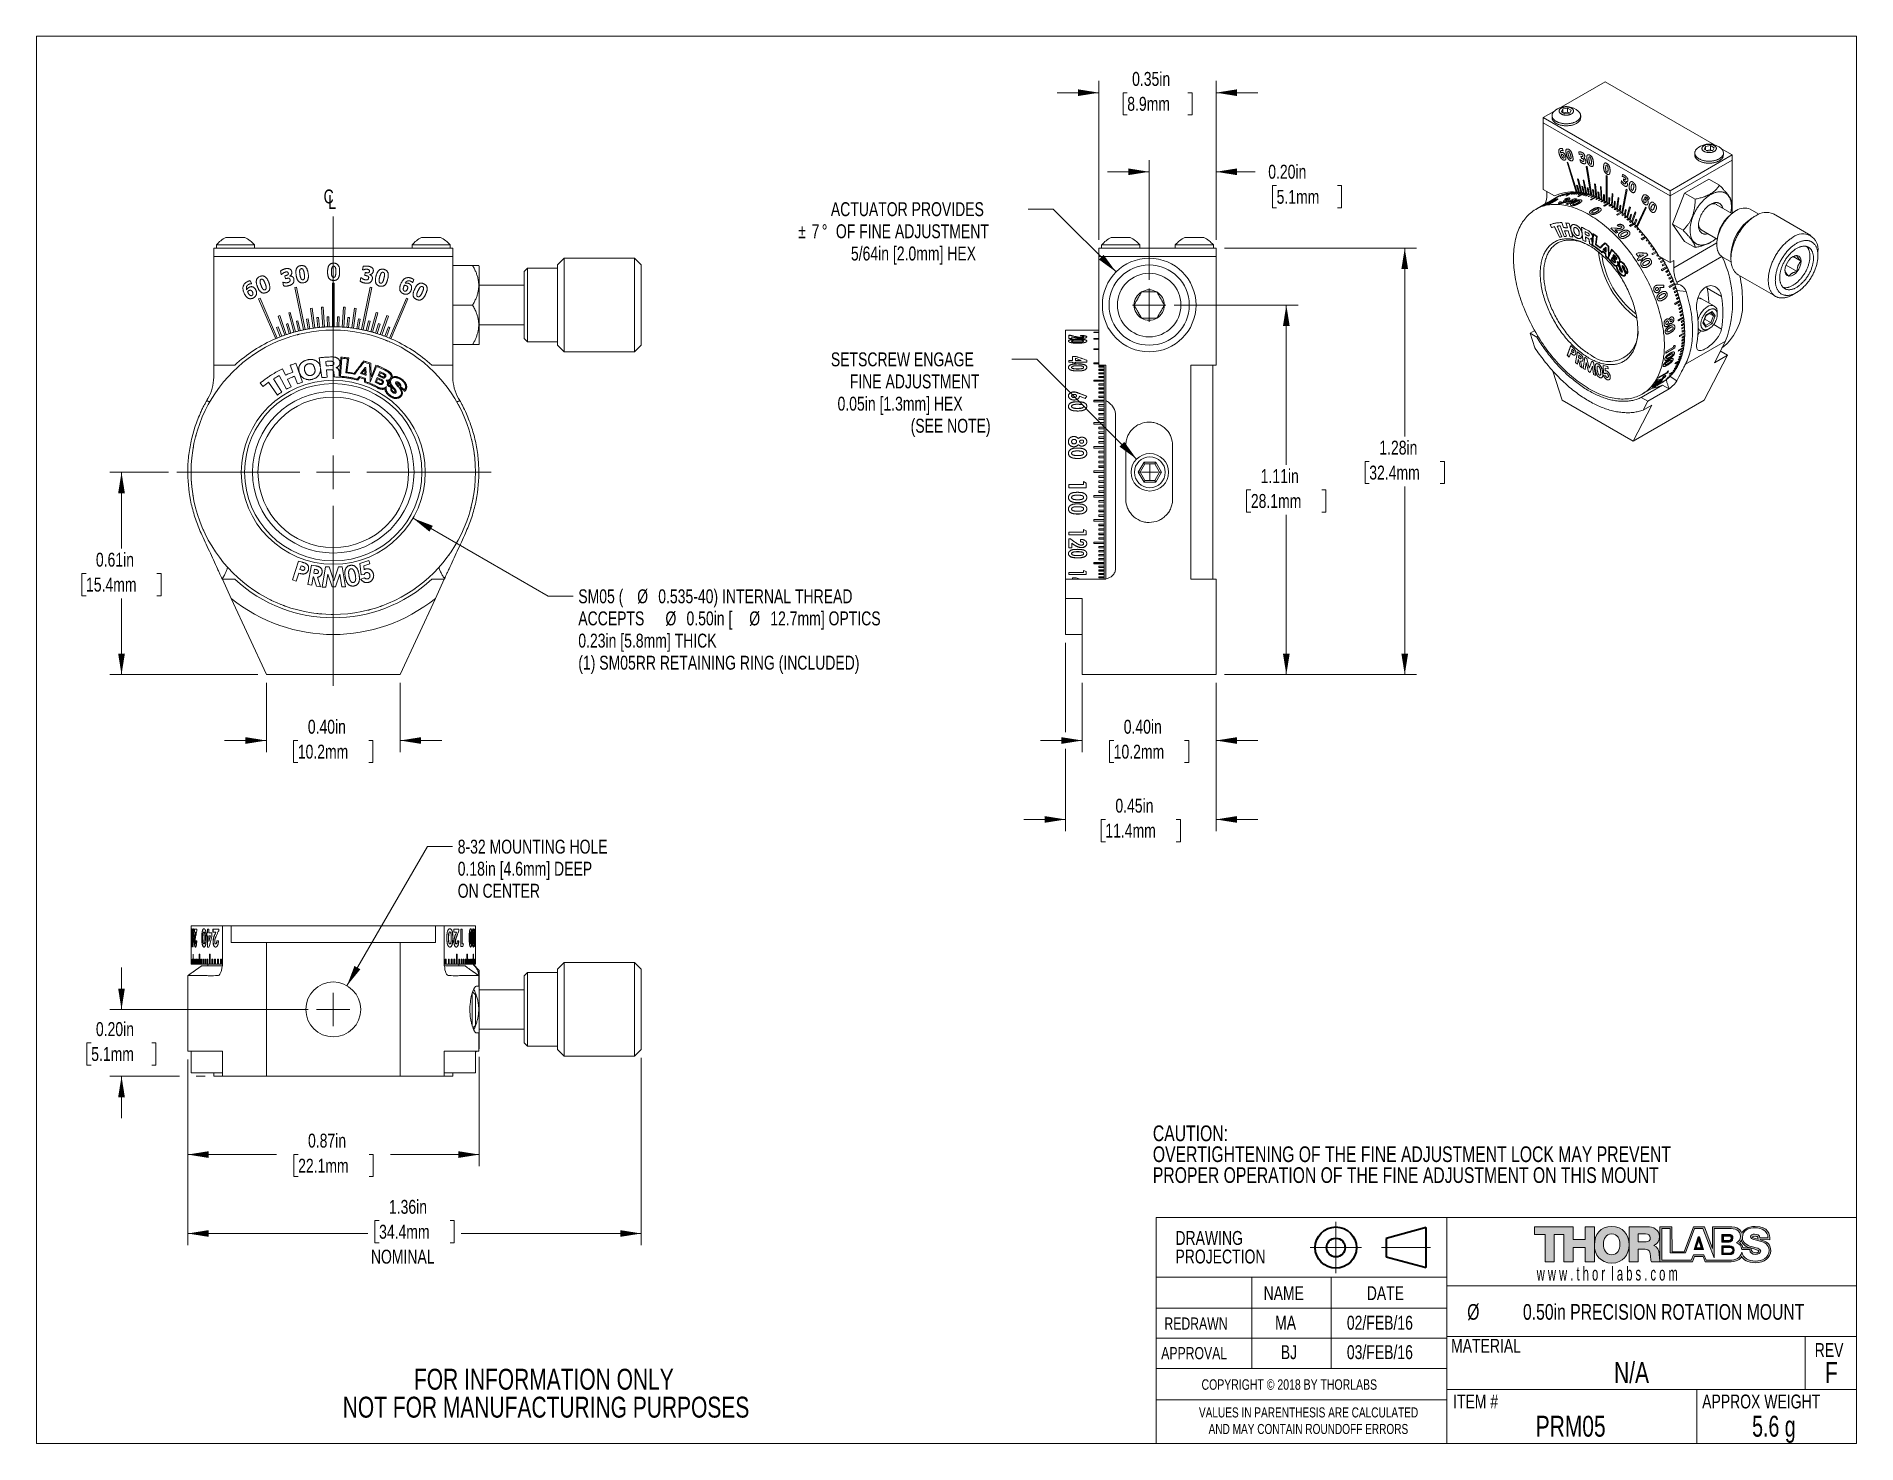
# Model space of a CAD drawing. Header units: inches. Extents: x 0.1 to 10.9, y 0 to 8.5.
import ezdxf

# ---------------------------------------------------------------- set-up
doc = ezdxf.new("R2010")
doc.units = ezdxf.units.IN
doc.header["$MEASUREMENT"] = 0
doc.header["$PDSIZE"] = -1
doc.linetypes.add('CENTERX2', pattern=[0.8, 0.5, -0.1, 0.1, -0.1])
doc.styles.add('SLDTEXTSTYLE0', font='TXT', dxfattribs={"width": 0.75})
doc.styles.add('SLDTEXTSTYLE1', font='TXT', dxfattribs={"width": 0.6})
doc.styles.add('SLDTEXTSTYLE2', font='TXT', dxfattribs={"width": 0.7})
doc.dimstyles.new('SLDDIMSTYLE0', dxfattribs={"dimtxt": 0.083333, "dimasz": 0.125, "dimexe": 0, "dimexo": 0.0625, "dimgap": 0.020833, "dimtad": 0, "dimtih": 1, "dimtoh": 1, "dimlfac": 0.5, "dimrnd": 1e-09, "dimzin": 0, "dimdsep": 46, "dimtxsty": 'SLDTEXTSTYLE0', "dimsah": 1, "dimcen": 0.09, "dimadec": 0, "dimazin": 0, "dimtfac": 1, "dimtmove": 0, "dimatfit": 0, "dimfxl": 1, "dimfrac": 2, "dimtolj": 1, "dimtzin": 12, "dimarcsym": 0})
doc.dimstyles.new('SLDDIMSTYLE1', dxfattribs={"dimtxt": 0.083333, "dimasz": 0.125, "dimexe": 0, "dimexo": 0.0625, "dimgap": 0.020833, "dimtad": 0, "dimtih": 1, "dimtoh": 1, "dimlfac": 0.5, "dimrnd": 1e-09, "dimzin": 12, "dimdsep": 46, "dimtxsty": 'SLDTEXTSTYLE0', "dimsah": 1, "dimcen": 0, "dimadec": 0, "dimazin": 3, "dimtfac": 1, "dimtofl": 0, "dimtmove": 0, "dimatfit": 3, "dimfxl": 1, "dimfrac": 2, "dimtolj": 1, "dimtzin": 12, "dimarcsym": 0})
doc.dimstyles.new('SLDDIMSTYLE2', dxfattribs={"dimtxt": 0.083333, "dimasz": 0.125, "dimexe": 0, "dimexo": 0.0625, "dimgap": 0.020833, "dimtad": 0, "dimtih": 1, "dimtoh": 1, "dimlfac": 0.5, "dimrnd": 1e-09, "dimdsep": 46, "dimtxsty": 'SLDTEXTSTYLE0', "dimsah": 1, "dimcen": 0.09, "dimadec": 0, "dimazin": 2, "dimtfac": 1, "dimtofl": 0, "dimtmove": 0, "dimatfit": 3, "dimfxl": 1, "dimfrac": 2, "dimtolj": 1, "dimtzin": 12, "dimarcsym": 0})
doc.dimstyles.new('SLDDIMSTYLE3', dxfattribs={"dimtxt": 0.083333, "dimasz": 0.125, "dimexe": 0, "dimexo": 0.0625, "dimgap": 0.020833, "dimtad": 0, "dimtih": 1, "dimtoh": 1, "dimlfac": 0.5, "dimrnd": 1e-09, "dimzin": 12, "dimdsep": 46, "dimtxsty": 'SLDTEXTSTYLE0', "dimsah": 1, "dimcen": 0.09, "dimadec": 0, "dimazin": 3, "dimtfac": 1, "dimtofl": 0, "dimtmove": 0, "dimatfit": 3, "dimfxl": 1, "dimfrac": 2, "dimtolj": 1, "dimtzin": 12, "dimarcsym": 0})
doc.dimstyles.new('SLDDIMSTYLE4', dxfattribs={"dimtxt": 0.083333, "dimasz": 0.125, "dimexe": 0, "dimexo": 0.0625, "dimgap": 0.020833, "dimtad": 0, "dimtih": 1, "dimtoh": 1, "dimlfac": 0.5, "dimrnd": 1e-09, "dimzin": 12, "dimdsep": 46, "dimtxsty": 'SLDTEXTSTYLE0', "dimsah": 1, "dimcen": 0, "dimadec": 0, "dimazin": 3, "dimtfac": 1, "dimtofl": 0, "dimtmove": 0, "dimatfit": 3, "dimfxl": 1, "dimfrac": 2, "dimtolj": 1, "dimtzin": 12, "dimarcsym": 0})
doc.dimstyles.new('SLDDIMSTYLE5', dxfattribs={"dimtxt": 0.083333, "dimasz": 0.125, "dimexe": 0, "dimexo": 0.0625, "dimgap": 0.020833, "dimtad": 0, "dimtih": 1, "dimtoh": 1, "dimlfac": 0.5, "dimrnd": 1e-09, "dimdsep": 46, "dimtxsty": 'SLDTEXTSTYLE0', "dimsah": 1, "dimcen": 0.09, "dimadec": 0, "dimazin": 2, "dimtfac": 1, "dimtmove": 0, "dimatfit": 0, "dimfxl": 1, "dimfrac": 2, "dimtolj": 1, "dimtzin": 12, "dimarcsym": 0})

msp = doc.modelspace()

# ---------------------------------------------------------------- texts
at = {"color": 7, "linetype": 'Continuous', "lineweight": 0}
for s, insert, char_height, attachment_point, style in [('w w w . t h o r  l a b s . c o m', (9.032, 1.094), 0.08333, 1, 'SLDTEXTSTYLE1'), ('NAME', (7.399, 0.977), 0.0833, 1, 'SLDTEXTSTYLE0'), ('DATE', (8.016, 0.977), 0.0833, 1, 'SLDTEXTSTYLE0'), ('REDRAWN', (6.806, 0.79), 0.0729, 1, 'SLDTEXTSTYLE0'), ('MA', (7.468, 0.8), 0.0833, 1, 'SLDTEXTSTYLE0'), ('02/FEB/16', (7.897, 0.8), 0.0833, 1, 'SLDTEXTSTYLE0'), ('MATERIAL', (8.52, 0.662), 0.0833, 1, 'SLDTEXTSTYLE0'), ('APPROVAL', (6.787, 0.613), 0.0729, 1, 'SLDTEXTSTYLE0'), ('BJ', (7.502, 0.624), 0.0833, 1, 'SLDTEXTSTYLE0'), ('03/FEB/16', (7.897, 0.624), 0.0833, 1, 'SLDTEXTSTYLE0'), ('REV', (10.694, 0.637), 0.0833, 1, 'SLDTEXTSTYLE0'), ('N/A', (9.599, 0.523), 0.125, 2, 'SLDTEXTSTYLE0'), ('F', (10.794, 0.523), 0.125, 2, 'SLDTEXTSTYLE0'), ('COPYRIGHT © 2018 BY THORLABS', (7.028, 0.42), 0.0625, 1, 'SLDTEXTSTYLE0'), ('ITEM #', (8.532, 0.329), 0.0833, 1, 'SLDTEXTSTYLE0'), ('APPROX WEIGHT', (10.021, 0.329), 0.08333, 1, 'SLDTEXTSTYLE0'), ('PRM05', (9.235, 0.202), 0.125, 2, 'SLDTEXTSTYLE0'), ('5.6 g', (10.45, 0.202), 0.125, 2, 'SLDTEXTSTYLE2')]:
    msp.add_mtext(s, dxfattribs=dict(at, insert=insert, char_height=char_height, attachment_point=attachment_point, style=style))

# ---------------------------------------------------------------- blocks, each defined once
blk = doc.blocks.new('THORLABS LOGO1')
at = {"linetype": 'Continuous'}
blk.add_hatch(color=7, dxfattribs=at).paths.add_polyline_path([(2.398, 1.664), (2.398, 1.97), (2.618, 1.97), (2.618, 1.13), (2.398, 1.13), (2.398, 1.476), (2.109, 1.476), (2.109, 1.13), (1.889, 1.13), (1.889, 1.782), (1.661, 1.782), (1.661, 1.13), (1.441, 1.13), (1.441, 1.782), (1.189, 1.782), (1.189, 1.97), (2.109, 1.97), (2.109, 1.664)], flags=0)
h = blk.add_hatch(color=7, dxfattribs=at)
edge = h.paths.add_edge_path(flags=0)
edge.add_spline(control_points=[(3.034, 1.1), (3.3, 1.101), (3.45, 1.295), (3.449, 1.539), (3.449, 1.783), (3.298, 1.976), (3.032, 1.976)], knot_values=[0, 0, 0, 0, 1, 1, 1, 2, 2, 2, 2], weights=[1, 1, 1, 1, 1, 1, 1], degree=3, periodic=0)
edge.add_spline(control_points=[(3.032, 1.976), (2.768, 1.975), (2.619, 1.782), (2.619, 1.54)], knot_values=[3.002118, 3.002118, 3.002118, 3.002118, 4, 4, 4, 4], weights=[1, 1, 1, 1], degree=3, periodic=0)
edge.add_spline(control_points=[(2.619, 1.54), (2.619, 1.54), (2.619, 1.539), (2.619, 1.539), (2.618, 1.295), (2.768, 1.101), (3.034, 1.1)], knot_values=[2, 2, 2, 2, 2.002118, 2.002118, 2.002118, 3.002118, 3.002118, 3.002118, 3.002118], weights=[1, 1, 1, 1, 1, 1, 1], degree=3, periodic=0)
edge = h.paths.add_edge_path(flags=0)
edge.add_spline(control_points=[(3.033, 1.301), (2.891, 1.301), (2.837, 1.426), (2.837, 1.551)], knot_values=[3, 3, 3, 3, 4, 4, 4, 4], weights=[1, 1, 1, 1], degree=3, periodic=0)
edge.add_spline(control_points=[(2.837, 1.551), (2.837, 1.676), (2.891, 1.801), (3.033, 1.801)], knot_values=[2, 2, 2, 2, 3, 3, 3, 3], weights=[1, 1, 1, 1], degree=3, periodic=0)
edge.add_spline(control_points=[(3.033, 1.801), (3.175, 1.801), (3.229, 1.676), (3.229, 1.551)], knot_values=[1, 1, 1, 1, 2, 2, 2, 2], weights=[1, 1, 1, 1], degree=3, periodic=0)
edge.add_spline(control_points=[(3.229, 1.551), (3.229, 1.426), (3.175, 1.301), (3.033, 1.301)], knot_values=[0, 0, 0, 0, 1, 1, 1, 1], weights=[1, 1, 1, 1], degree=3, periodic=0)
h = blk.add_hatch(color=7, dxfattribs=at)
edge = h.paths.add_edge_path(flags=0)
edge.add_line((3.45, 1.13), (3.45, 1.97))
edge.add_line((3.45, 1.97), (3.88, 1.97))
edge.add_spline(control_points=[(3.88, 1.97), (4.029, 1.97), (4.175, 1.903), (4.175, 1.734)], knot_values=[1, 1, 1, 1, 2, 2, 2, 2], weights=[1, 1, 1, 1], degree=3, periodic=0)
edge.add_spline(control_points=[(4.175, 1.734), (4.175, 1.643), (4.132, 1.557), (4.043, 1.523)], knot_values=[2, 2, 2, 2, 3, 3, 3, 3], weights=[1, 1, 1, 1], degree=3, periodic=0)
edge.add_line((4.043, 1.523), (4.043, 1.521))
edge.add_spline(control_points=[(4.043, 1.521), (4.133, 1.499), (4.159, 1.399), (4.166, 1.319)], knot_values=[4, 4, 4, 4, 5, 5, 5, 5], weights=[1, 1, 1, 1], degree=3, periodic=0)
edge.add_spline(control_points=[(4.166, 1.319), (4.169, 1.293), (4.173, 1.219), (4.188, 1.17)], knot_values=[5, 5, 5, 5, 5.740443, 5.740443, 5.740443, 5.740443], weights=[1, 1, 1, 1], degree=3, periodic=0)
edge.add_line((4.188, 1.17), (4.188, 1.13))
edge.add_line((4.188, 1.13), (3.984, 1.13))
edge.add_spline(control_points=[(3.984, 1.13), (3.965, 1.158), (3.962, 1.241), (3.959, 1.264)], knot_values=[7, 7, 7, 7, 8, 8, 8, 8], weights=[1, 1, 1, 1], degree=3, periodic=0)
edge.add_spline(control_points=[(3.959, 1.264), (3.953, 1.349), (3.939, 1.436), (3.836, 1.436)], knot_values=[8, 8, 8, 8, 9, 9, 9, 9], weights=[1, 1, 1, 1], degree=3, periodic=0)
edge.add_line((3.836, 1.436), (3.67, 1.436))
edge.add_line((3.67, 1.436), (3.67, 1.13))
edge.add_line((3.67, 1.13), (3.45, 1.13))
edge = h.paths.add_edge_path(flags=0)
edge.add_line((3.845, 1.796), (3.67, 1.796))
edge.add_line((3.67, 1.796), (3.67, 1.606))
edge.add_line((3.67, 1.606), (3.854, 1.606))
edge.add_spline(control_points=[(3.854, 1.606), (3.92, 1.606), (3.956, 1.642), (3.956, 1.705)], knot_values=[1, 1, 1, 1, 2, 2, 2, 2], weights=[1, 1, 1, 1], degree=3, periodic=0)
edge.add_spline(control_points=[(3.956, 1.705), (3.956, 1.768), (3.906, 1.796), (3.845, 1.796)], knot_values=[2, 2, 2, 2, 3, 3, 3, 3], weights=[1, 1, 1, 1], degree=3, periodic=0)
h = blk.add_hatch(color=7, dxfattribs=at)
edge = h.paths.add_edge_path(flags=0)
edge.add_spline(control_points=[(6.142, 1.818), (6.107, 1.886), (6.086, 1.97), (5.816, 1.97)], knot_values=[4, 4, 4, 4, 5, 5, 5, 5], weights=[1, 1, 1, 1], degree=3, periodic=0)
edge.add_line((5.816, 1.97), (5.445, 1.97))
edge.add_line((5.445, 1.97), (5.445, 1.447))
edge.add_line((5.445, 1.447), (5.251, 1.97))
edge.add_line((5.251, 1.97), (4.991, 1.97))
edge.add_line((4.991, 1.97), (4.765, 1.372))
edge.add_line((4.765, 1.372), (4.478, 1.37))
edge.add_line((4.478, 1.37), (4.474, 1.97))
edge.add_line((4.474, 1.97), (4.188, 1.97))
edge.add_line((4.188, 1.97), (4.188, 1.13))
edge.add_line((4.188, 1.13), (4.963, 1.132))
edge.add_line((4.963, 1.132), (5.013, 1.256))
edge.add_line((5.013, 1.256), (5.217, 1.256))
edge.add_line((5.217, 1.256), (5.265, 1.132))
edge.add_line((5.265, 1.132), (5.893, 1.132))
edge.add_spline(control_points=[(5.893, 1.132), (6.005, 1.134), (6.109, 1.187), (6.141, 1.265)], knot_values=[19, 19, 19, 19, 20, 20, 20, 20], weights=[1, 1, 1, 1], degree=3, periodic=0)
edge.add_spline(control_points=[(6.141, 1.265), (6.171, 1.187), (6.276, 1.109), (6.48, 1.109)], knot_values=[20, 20, 20, 20, 21, 21, 21, 21], weights=[1, 1, 1, 1], degree=3, periodic=0)
edge.add_spline(control_points=[(6.48, 1.109), (6.684, 1.109), (6.835, 1.233), (6.835, 1.396)], knot_values=[21, 21, 21, 21, 22, 22, 22, 22], weights=[1, 1, 1, 1], degree=3, periodic=0)
edge.add_spline(control_points=[(6.835, 1.396), (6.835, 1.561), (6.74, 1.62), (6.588, 1.66)], knot_values=[22, 22, 22, 22, 23, 23, 23, 23], weights=[1, 1, 1, 1], degree=3, periodic=0)
edge.add_spline(control_points=[(6.588, 1.66), (6.586, 1.661), (6.584, 1.661), (6.582, 1.662)], knot_values=[0, 0, 0, 0, 1, 1, 1, 1], weights=[1, 1, 1, 1], degree=3, periodic=0)
edge.add_line((6.582, 1.662), (6.814, 1.66))
edge.add_spline(control_points=[(6.814, 1.66), (6.814, 1.782), (6.79, 1.978), (6.464, 1.978)], knot_values=[2, 2, 2, 2, 3, 3, 3, 3], weights=[1, 1, 1, 1], degree=3, periodic=0)
edge.add_spline(control_points=[(6.464, 1.978), (6.274, 1.978), (6.18, 1.886), (6.142, 1.818)], knot_values=[3, 3, 3, 3, 4, 4, 4, 4], weights=[1, 1, 1, 1], degree=3, periodic=0)
edge = h.paths.add_edge_path(flags=0)
edge.add_spline(control_points=[(6.548, 1.382), (6.539, 1.345), (6.512, 1.334), (6.441, 1.354)], knot_values=[4, 4, 4, 4, 5, 5, 5, 5], weights=[1, 1, 1, 1], degree=3, periodic=0)
edge.add_spline(control_points=[(6.441, 1.354), (6.367, 1.374), (6.366, 1.415), (6.366, 1.46)], knot_values=[5, 5, 5, 5, 6, 6, 6, 6], weights=[1, 1, 1, 1], degree=3, periodic=0)
edge.add_spline(control_points=[(6.366, 1.46), (6.459, 1.433), (6.553, 1.401), (6.548, 1.382)], knot_values=[3, 3, 3, 3, 4, 4, 4, 4], weights=[1, 1, 1, 1], degree=3, periodic=0)
edge = h.paths.add_edge_path(flags=0)
edge.add_spline(control_points=[(6.114, 1.739), (6.114, 1.671), (6.074, 1.616), (6.014, 1.587)], knot_values=[17, 17, 17, 17, 18, 18, 18, 18], weights=[1, 1, 1, 1], degree=3, periodic=0)
edge.add_spline(control_points=[(6.014, 1.587), (6.089, 1.565), (6.137, 1.504), (6.144, 1.427)], knot_values=[18, 18, 18, 18, 19, 19, 19, 19], weights=[1, 1, 1, 1], degree=3, periodic=0)
edge.add_line((6.144, 1.427), (6.333, 1.427))
edge.add_spline(control_points=[(6.333, 1.427), (6.337, 1.338), (6.393, 1.309), (6.477, 1.309)], knot_values=[20, 20, 20, 20, 21, 21, 21, 21], weights=[1, 1, 1, 1], degree=3, periodic=0)
edge.add_spline(control_points=[(6.477, 1.309), (6.536, 1.309), (6.598, 1.33), (6.598, 1.386)], knot_values=[21, 21, 21, 21, 22, 22, 22, 22], weights=[1, 1, 1, 1], degree=3, periodic=0)
edge.add_spline(control_points=[(6.598, 1.386), (6.598, 1.453), (6.489, 1.466), (6.38, 1.496)], knot_values=[22, 22, 22, 22, 23, 23, 23, 23], weights=[1, 1, 1, 1], degree=3, periodic=0)
edge.add_spline(control_points=[(6.38, 1.496), (6.271, 1.527), (6.158, 1.576), (6.158, 1.715)], knot_values=[23, 23, 23, 23, 24, 24, 24, 24], weights=[1, 1, 1, 1], degree=3, periodic=0)
edge.add_spline(control_points=[(6.158, 1.715), (6.158, 1.88), (6.325, 1.945), (6.467, 1.945)], knot_values=[24, 24, 24, 24, 25, 25, 25, 25], weights=[1, 1, 1, 1], degree=3, periodic=0)
edge.add_spline(control_points=[(6.467, 1.945), (6.618, 1.945), (6.77, 1.872), (6.771, 1.701)], knot_values=[25, 25, 25, 25, 26, 26, 26, 26], weights=[1, 1, 1, 1], degree=3, periodic=0)
edge.add_line((6.771, 1.701), (6.574, 1.701))
edge.add_spline(control_points=[(6.574, 1.701), (6.577, 1.77), (6.512, 1.792), (6.451, 1.792)], knot_values=[27, 27, 27, 27, 28, 28, 28, 28], weights=[1, 1, 1, 1], degree=3, periodic=0)
edge.add_spline(control_points=[(6.451, 1.792), (6.409, 1.792), (6.355, 1.777), (6.355, 1.727)], knot_values=[28, 28, 28, 28, 29, 29, 29, 29], weights=[1, 1, 1, 1], degree=3, periodic=0)
edge.add_spline(control_points=[(6.355, 1.727), (6.355, 1.669), (6.465, 1.659), (6.576, 1.628)], knot_values=[29, 29, 29, 29, 30, 30, 30, 30], weights=[1, 1, 1, 1], degree=3, periodic=0)
edge.add_spline(control_points=[(6.576, 1.628), (6.685, 1.597), (6.796, 1.546), (6.796, 1.41)], knot_values=[30, 30, 30, 30, 31, 31, 31, 31], weights=[1, 1, 1, 1], degree=3, periodic=0)
edge.add_spline(control_points=[(6.796, 1.41), (6.796, 1.218), (6.632, 1.147), (6.465, 1.147)], knot_values=[31, 31, 31, 31, 32, 32, 32, 32], weights=[1, 1, 1, 1], degree=3, periodic=0)
edge.add_spline(control_points=[(6.465, 1.147), (6.311, 1.147), (6.172, 1.216), (6.142, 1.364)], knot_values=[0, 0, 0, 0, 1, 1, 1, 1], weights=[1, 1, 1, 1], degree=3, periodic=0)
edge.add_spline(control_points=[(6.142, 1.364), (6.122, 1.22), (5.998, 1.169), (5.849, 1.169)], knot_values=[1, 1, 1, 1, 2, 2, 2, 2], weights=[1, 1, 1, 1], degree=3, periodic=0)
edge.add_line((5.849, 1.169), (5.294, 1.169))
edge.add_line((5.294, 1.169), (5.238, 1.298))
edge.add_line((5.238, 1.298), (4.992, 1.298))
edge.add_line((4.992, 1.298), (4.935, 1.17))
edge.add_line((4.935, 1.17), (4.233, 1.17))
edge.add_line((4.233, 1.17), (4.233, 1.929))
edge.add_line((4.233, 1.929), (4.431, 1.929))
edge.add_line((4.431, 1.929), (4.431, 1.342))
edge.add_line((4.431, 1.342), (4.795, 1.342))
edge.add_line((4.795, 1.342), (5.015, 1.929))
edge.add_line((5.015, 1.929), (5.216, 1.929))
edge.add_line((5.216, 1.929), (5.484, 1.222))
edge.add_line((5.484, 1.222), (5.484, 1.929))
edge.add_line((5.484, 1.929), (5.84, 1.929))
edge.add_spline(control_points=[(5.84, 1.929), (5.97, 1.931), (6.114, 1.897), (6.114, 1.739)], knot_values=[16, 16, 16, 16, 17, 17, 17, 17], weights=[1, 1, 1, 1], degree=3, periodic=0)
edge = h.paths.add_edge_path(flags=0)
edge.add_line((6.361, 1.462), (6.17, 1.462))
edge.add_spline(control_points=[(6.17, 1.462), (6.17, 1.519), (6.12, 1.569), (6.089, 1.59)], knot_values=[8, 8, 8, 8, 9, 9, 9, 9], weights=[1, 1, 1, 1], degree=3, periodic=0)
edge.add_spline(control_points=[(6.089, 1.59), (6.104, 1.608), (6.128, 1.626), (6.136, 1.658)], knot_values=[9, 9, 9, 9, 10, 10, 10, 10], weights=[1, 1, 1, 1], degree=3, periodic=0)
edge.add_spline(control_points=[(6.136, 1.658), (6.136, 1.569), (6.219, 1.501), (6.324, 1.472)], knot_values=[10, 10, 10, 10, 11, 11, 11, 11], weights=[1, 1, 1, 1], degree=3, periodic=0)
edge.add_spline(control_points=[(6.324, 1.472), (6.336, 1.469), (6.349, 1.465), (6.361, 1.462)], knot_values=[0, 0, 0, 0, 1, 1, 1, 1], weights=[1, 1, 1, 1], degree=3, periodic=0)
edge = h.paths.add_edge_path(flags=0)
edge.add_spline(control_points=[(6.466, 1.742), (6.511, 1.74), (6.526, 1.731), (6.53, 1.704)], knot_values=[2, 2, 2, 2, 3, 3, 3, 3], weights=[1, 1, 1, 1], degree=3, periodic=0)
edge.add_spline(control_points=[(6.53, 1.704), (6.532, 1.693), (6.532, 1.686), (6.532, 1.672)], knot_values=[3, 3, 3, 3, 4, 4, 4, 4], weights=[1, 1, 1, 1], degree=3, periodic=0)
edge.add_spline(control_points=[(6.532, 1.672), (6.427, 1.699), (6.398, 1.703), (6.398, 1.726)], knot_values=[0, 0, 0, 0, 1, 1, 1, 1], weights=[1, 1, 1, 1], degree=3, periodic=0)
edge.add_spline(control_points=[(6.398, 1.726), (6.398, 1.736), (6.444, 1.742), (6.466, 1.742)], knot_values=[1, 1, 1, 1, 2, 2, 2, 2], weights=[1, 1, 1, 1], degree=3, periodic=0)
h = blk.add_hatch(color=7, dxfattribs=at)
edge = h.paths.add_edge_path(flags=0)
edge.add_line((5.665, 1.602), (5.665, 1.786))
edge.add_line((5.665, 1.786), (5.841, 1.786))
edge.add_spline(control_points=[(5.841, 1.786), (5.889, 1.786), (5.934, 1.763), (5.934, 1.693)], knot_values=[1, 1, 1, 1, 2, 2, 2, 2], weights=[1, 1, 1, 1], degree=3, periodic=0)
edge.add_spline(control_points=[(5.934, 1.693), (5.934, 1.625), (5.88, 1.602), (5.841, 1.602)], knot_values=[2, 2, 2, 2, 3, 3, 3, 3], weights=[1, 1, 1, 1], degree=3, periodic=0)
edge.add_line((5.841, 1.602), (5.665, 1.602))
edge = h.paths.add_edge_path(flags=0)
edge.add_spline(control_points=[(5.891, 1.692), (5.891, 1.732), (5.859, 1.745), (5.826, 1.745)], knot_values=[3, 3, 3, 3, 4, 4, 4, 4], weights=[1, 1, 1, 1], degree=3, periodic=0)
edge.add_line((5.826, 1.745), (5.703, 1.745))
edge.add_line((5.703, 1.745), (5.703, 1.639))
edge.add_line((5.703, 1.639), (5.826, 1.639))
edge.add_spline(control_points=[(5.826, 1.639), (5.853, 1.639), (5.891, 1.652), (5.891, 1.692)], knot_values=[2, 2, 2, 2, 3, 3, 3, 3], weights=[1, 1, 1, 1], degree=3, periodic=0)
h = blk.add_hatch(color=7, dxfattribs=at)
h.paths.add_polyline_path([(5.003, 1.425), (5.229, 1.425), (5.133, 1.729), (5.102, 1.729)], flags=0)
h.paths.add_polyline_path([(5.056, 1.466), (5.115, 1.649), (5.173, 1.466)], flags=0)
h = blk.add_hatch(color=7, dxfattribs=at)
edge = h.paths.add_edge_path(flags=0)
edge.add_line((5.665, 1.302), (5.665, 1.514))
edge.add_line((5.665, 1.514), (5.86, 1.514))
edge.add_spline(control_points=[(5.86, 1.514), (5.913, 1.514), (5.963, 1.488), (5.963, 1.407)], knot_values=[1, 1, 1, 1, 2, 2, 2, 2], weights=[1, 1, 1, 1], degree=3, periodic=0)
edge.add_spline(control_points=[(5.963, 1.407), (5.963, 1.329), (5.904, 1.302), (5.86, 1.302)], knot_values=[2, 2, 2, 2, 3, 3, 3, 3], weights=[1, 1, 1, 1], degree=3, periodic=0)
edge.add_line((5.86, 1.302), (5.665, 1.302))
edge = h.paths.add_edge_path(flags=0)
edge.add_spline(control_points=[(5.927, 1.406), (5.927, 1.458), (5.889, 1.475), (5.849, 1.475)], knot_values=[3, 3, 3, 3, 4, 4, 4, 4], weights=[1, 1, 1, 1], degree=3, periodic=0)
edge.add_line((5.849, 1.475), (5.702, 1.475))
edge.add_line((5.702, 1.475), (5.702, 1.338))
edge.add_line((5.702, 1.338), (5.849, 1.338))
edge.add_spline(control_points=[(5.849, 1.338), (5.882, 1.338), (5.927, 1.355), (5.927, 1.406)], knot_values=[2, 2, 2, 2, 3, 3, 3, 3], weights=[1, 1, 1, 1], degree=3, periodic=0)
at = {"color": 7, "linetype": 'Continuous', "lineweight": 18}
for p, q in [((1.189, 1.782), (1.189, 1.97)), ((1.189, 1.97), (2.109, 1.97)), ((1.441, 1.782), (1.189, 1.782)), ((1.441, 1.13), (1.441, 1.782)), ((1.889, 1.782), (1.661, 1.782)), ((1.661, 1.782), (1.661, 1.13)), ((1.889, 1.13), (1.889, 1.782)), ((2.109, 1.97), (2.109, 1.664)), ((2.398, 1.664), (2.398, 1.97)), ((2.398, 1.97), (2.618, 1.97)), ((2.618, 1.97), (2.618, 1.13)), ((3.45, 1.97), (3.88, 1.97)), ((3.45, 1.13), (3.45, 1.97)), ((3.845, 1.796), (3.67, 1.796)), ((3.67, 1.796), (3.67, 1.606)), ((4.474, 1.97), (4.188, 1.97)), ((4.188, 1.97), (4.188, 1.13)), ((4.233, 1.17), (4.233, 1.929)), ((4.233, 1.929), (4.431, 1.929)), ((4.431, 1.929), (4.431, 1.342)), ((4.478, 1.37), (4.474, 1.97)), ((4.991, 1.97), (4.765, 1.372)), ((4.795, 1.342), (5.015, 1.929)), ((5.251, 1.97), (4.991, 1.97)), ((5.015, 1.929), (5.216, 1.929)), ((5.216, 1.929), (5.484, 1.222)), ((5.445, 1.447), (5.251, 1.97)), ((5.816, 1.97), (5.445, 1.97)), ((5.445, 1.97), (5.445, 1.447)), ((5.484, 1.222), (5.484, 1.929)), ((5.484, 1.929), (5.84, 1.929)), ((5.665, 1.786), (5.841, 1.786)), ((5.665, 1.602), (5.665, 1.786)), ((5.703, 1.745), (5.703, 1.639)), ((5.826, 1.745), (5.703, 1.745)), ((2.109, 1.664), (2.398, 1.664)), ((2.398, 1.476), (2.109, 1.476)), ((2.109, 1.476), (2.109, 1.13)), ((2.398, 1.13), (2.398, 1.476)), ((3.67, 1.606), (3.854, 1.606)), ((3.836, 1.436), (3.67, 1.436)), ((3.67, 1.436), (3.67, 1.13)), ((4.043, 1.523), (4.043, 1.521)), ((4.431, 1.342), (4.795, 1.342)), ((4.765, 1.372), (4.478, 1.37)), ((5.003, 1.425), (5.102, 1.729)), ((5.229, 1.425), (5.003, 1.425)), ((5.115, 1.649), (5.056, 1.466)), ((5.056, 1.466), (5.173, 1.466)), ((5.102, 1.729), (5.133, 1.729)), ((5.173, 1.466), (5.115, 1.649)), ((5.133, 1.729), (5.229, 1.425)), ((5.841, 1.602), (5.665, 1.602)), ((5.665, 1.514), (5.86, 1.514)), ((5.665, 1.302), (5.665, 1.514)), ((5.702, 1.475), (5.702, 1.338)), ((5.849, 1.475), (5.702, 1.475)), ((5.702, 1.338), (5.849, 1.338)), ((5.703, 1.639), (5.826, 1.639)), ((6.144, 1.427), (6.333, 1.427)), ((6.361, 1.462), (6.17, 1.462)), ((6.771, 1.701), (6.574, 1.701)), ((6.582, 1.662), (6.814, 1.66)), ((1.661, 1.13), (1.441, 1.13)), ((2.109, 1.13), (1.889, 1.13)), ((2.618, 1.13), (2.398, 1.13)), ((3.67, 1.13), (3.45, 1.13)), ((4.188, 1.13), (3.984, 1.13)), ((4.188, 1.17), (4.188, 1.13)), ((4.188, 1.13), (4.963, 1.132)), ((4.935, 1.17), (4.233, 1.17)), ((4.992, 1.298), (4.935, 1.17)), ((4.963, 1.132), (5.013, 1.256)), ((5.238, 1.298), (4.992, 1.298)), ((5.013, 1.256), (5.217, 1.256)), ((5.217, 1.256), (5.265, 1.132)), ((5.294, 1.169), (5.238, 1.298)), ((5.265, 1.132), (5.893, 1.132)), ((5.849, 1.169), (5.294, 1.169)), ((5.86, 1.302), (5.665, 1.302))]:
    blk.add_line(p, q, dxfattribs=at)
at = {"color": 8, "linetype": 'Continuous', "lineweight": 0}
for points in [[(2.619, 1.54), (2.619, 1.782), (2.768, 1.975), (3.032, 1.976)], [(3.033, 1.801), (2.891, 1.801), (2.837, 1.676), (2.837, 1.551)], [(3.229, 1.551), (3.229, 1.676), (3.175, 1.801), (3.033, 1.801)], [(3.956, 1.705), (3.956, 1.768), (3.906, 1.796), (3.845, 1.796)], [(3.88, 1.97), (4.029, 1.97), (4.175, 1.903), (4.175, 1.734)], [(6.142, 1.818), (6.107, 1.886), (6.086, 1.97), (5.816, 1.97)], [(5.891, 1.692), (5.891, 1.732), (5.859, 1.745), (5.826, 1.745)], [(5.84, 1.929), (5.97, 1.931), (6.114, 1.897), (6.114, 1.739)], [(5.841, 1.786), (5.889, 1.786), (5.934, 1.763), (5.934, 1.693)], [(6.464, 1.978), (6.274, 1.978), (6.18, 1.886), (6.142, 1.818)], [(6.158, 1.715), (6.158, 1.88), (6.325, 1.945), (6.467, 1.945)], [(6.451, 1.792), (6.409, 1.792), (6.355, 1.777), (6.355, 1.727)], [(6.398, 1.726), (6.398, 1.736), (6.444, 1.742), (6.466, 1.742)], [(6.574, 1.701), (6.577, 1.77), (6.512, 1.792), (6.451, 1.792)], [(6.814, 1.66), (6.814, 1.782), (6.79, 1.978), (6.464, 1.978)], [(6.466, 1.742), (6.511, 1.74), (6.526, 1.731), (6.53, 1.704)], [(6.467, 1.945), (6.618, 1.945), (6.77, 1.872), (6.771, 1.701)], [(2.837, 1.551), (2.837, 1.426), (2.891, 1.301), (3.033, 1.301)], [(3.033, 1.301), (3.175, 1.301), (3.229, 1.426), (3.229, 1.551)], [(3.959, 1.264), (3.953, 1.349), (3.939, 1.436), (3.836, 1.436)], [(3.854, 1.606), (3.92, 1.606), (3.956, 1.642), (3.956, 1.705)], [(4.175, 1.734), (4.175, 1.643), (4.132, 1.557), (4.043, 1.523)], [(4.043, 1.521), (4.133, 1.499), (4.159, 1.399), (4.166, 1.319)], [(4.166, 1.319), (4.169, 1.293), (4.173, 1.219), (4.188, 1.17)], [(5.826, 1.639), (5.853, 1.639), (5.891, 1.652), (5.891, 1.692)], [(5.934, 1.693), (5.934, 1.625), (5.88, 1.602), (5.841, 1.602)], [(5.927, 1.406), (5.927, 1.458), (5.889, 1.475), (5.849, 1.475)], [(5.849, 1.338), (5.882, 1.338), (5.927, 1.355), (5.927, 1.406)], [(6.142, 1.364), (6.122, 1.22), (5.998, 1.169), (5.849, 1.169)], [(5.86, 1.514), (5.913, 1.514), (5.963, 1.488), (5.963, 1.407)], [(5.963, 1.407), (5.963, 1.329), (5.904, 1.302), (5.86, 1.302)], [(6.114, 1.739), (6.114, 1.671), (6.074, 1.616), (6.014, 1.587)], [(6.014, 1.587), (6.089, 1.565), (6.137, 1.504), (6.144, 1.427)], [(6.089, 1.59), (6.104, 1.608), (6.128, 1.626), (6.136, 1.658)], [(6.17, 1.462), (6.17, 1.519), (6.12, 1.569), (6.089, 1.59)], [(6.136, 1.658), (6.136, 1.569), (6.219, 1.501), (6.324, 1.472)], [(6.465, 1.147), (6.311, 1.147), (6.172, 1.216), (6.142, 1.364)], [(6.38, 1.496), (6.271, 1.527), (6.158, 1.576), (6.158, 1.715)], [(6.324, 1.472), (6.336, 1.469), (6.349, 1.465), (6.361, 1.462)], [(6.333, 1.427), (6.337, 1.338), (6.393, 1.309), (6.477, 1.309)], [(6.355, 1.727), (6.355, 1.669), (6.465, 1.659), (6.576, 1.628)], [(6.366, 1.46), (6.459, 1.433), (6.553, 1.401), (6.548, 1.382)], [(6.441, 1.354), (6.367, 1.374), (6.366, 1.415), (6.366, 1.46)], [(6.598, 1.386), (6.598, 1.453), (6.489, 1.466), (6.38, 1.496)], [(6.532, 1.672), (6.427, 1.699), (6.398, 1.703), (6.398, 1.726)], [(6.548, 1.382), (6.539, 1.345), (6.512, 1.334), (6.441, 1.354)], [(6.796, 1.41), (6.796, 1.218), (6.632, 1.147), (6.465, 1.147)], [(6.477, 1.309), (6.536, 1.309), (6.598, 1.33), (6.598, 1.386)], [(6.48, 1.109), (6.684, 1.109), (6.835, 1.233), (6.835, 1.396)], [(6.53, 1.704), (6.532, 1.693), (6.532, 1.686), (6.532, 1.672)], [(6.576, 1.628), (6.685, 1.597), (6.796, 1.546), (6.796, 1.41)], [(6.588, 1.66), (6.586, 1.661), (6.584, 1.661), (6.582, 1.662)], [(6.835, 1.396), (6.835, 1.561), (6.74, 1.62), (6.588, 1.66)], [(3.984, 1.13), (3.965, 1.158), (3.962, 1.241), (3.959, 1.264)], [(5.893, 1.132), (6.005, 1.134), (6.109, 1.187), (6.141, 1.265)], [(6.141, 1.265), (6.171, 1.187), (6.276, 1.109), (6.48, 1.109)]]:
    blk.add_open_spline(points, degree=3, dxfattribs=at)
for points, knots in [([(3.032, 1.976), (3.298, 1.976), (3.449, 1.783), (3.449, 1.539), (3.45, 1.295), (3.3, 1.101), (3.034, 1.1)], [0, 0, 0, 0, 1, 1, 1, 2, 2, 2, 2]), ([(3.034, 1.1), (2.768, 1.101), (2.618, 1.295), (2.619, 1.539), (2.619, 1.539), (2.619, 1.54), (2.619, 1.54)], [2, 2, 2, 2, 3, 3, 3, 3.002118, 3.002118, 3.002118, 3.002118])]:
    blk.add_open_spline(points, degree=3, knots=knots, dxfattribs=at)
blk = doc.blocks.new('Third Angle Projection Block')
at = {"color": 7, "linetype": 'CENTERX2', "lineweight": 18}
for p, q in [((3.995, 0.938), (3.995, 0.554)), ((3.803, 0.746), (4.187, 0.746)), ((4.336, 0.746), (4.703, 0.746))]:
    blk.add_line(p, q, dxfattribs=at)
at = {"color": 7, "linetype": 'Continuous', "lineweight": 35}
for p, q in [((4.67, 0.896), (4.37, 0.815)), ((4.67, 0.596), (4.67, 0.896)), ((4.37, 0.815), (4.37, 0.676)), ((4.37, 0.676), (4.67, 0.596))]:
    blk.add_line(p, q, dxfattribs=at)
for radius in [0.154, 0.0696]:
    blk.add_circle((3.995, 0.746), radius, dxfattribs=at)
at = {"color": 7, "linetype": 'Continuous', "lineweight": 0}
blk.add_point((3.995, 0.746), dxfattribs=at)
blk = doc.blocks.new('SW_NOTE_0')
at = {"color": 0, "linetype": 'Continuous', "lineweight": 0, "attachment_point": 1, "style": 'SLDTEXTSTYLE0'}
for s, insert, char_height in [('CAUTION:', (0, 0.121), 0.0938), ('OVERTIGHTENING OF THE FINE ADJUSTMENT LOCK MAY PREVENT', (0, -0.004), 0.09375), ('PROPER OPERATION OF THE FINE ADJUSTMENT ON THIS MOUNT', (0, -0.129), 0.09375)]:
    blk.add_mtext(s, dxfattribs=dict(at, insert=insert, char_height=char_height))
blk = doc.blocks.new('SW_NOTE_1')
at = {"color": 0, "linetype": 'Continuous', "lineweight": 0, "char_height": 0.06, "attachment_point": 2, "style": 'SLDTEXTSTYLE0'}
for s, insert in [('VALUES IN PARENTHESIS ARE CALCULATED', (0.784, 0.077)), ('AND MAY CONTAIN ROUNDOFF ERRORS', (0.783, -0.022))]:
    blk.add_mtext(s, dxfattribs=dict(at, insert=insert))
blk = doc.blocks.new('SW_NOTE_2')
at = {"color": 0, "linetype": 'Continuous', "lineweight": 0, "char_height": 0.0833, "attachment_point": 1, "style": 'SLDTEXTSTYLE0'}
for s, insert in [('DRAWING', (0, 0.107)), ('PROJECTION', (0, -0.004))]:
    blk.add_mtext(s, dxfattribs=dict(at, insert=insert))
blk = doc.blocks.new('SW_NOTE_3')
at = {"color": 0, "linetype": 'Continuous', "lineweight": 0, "attachment_point": 2, "style": 'SLDTEXTSTYLE0'}
for s, insert, char_height in [('%%c', (0.067, 0.121), 0.0938), ('0.50in PRECISION ROTATION MOUNT', (1.205, 0.121), 0.09375)]:
    blk.add_mtext(s, dxfattribs=dict(at, insert=insert, char_height=char_height))
blk = doc.blocks.new('SW_NOTE_4')
at = {"color": 0, "linetype": 'Continuous', "lineweight": 0, "char_height": 0.125, "attachment_point": 2, "style": 'SLDTEXTSTYLE0'}
for s, insert in [('FOR INFORMATION ONLY', (0.986, 0.161)), ('NOT FOR MANUFACTURING PURPOSES', (0.999, -0.006))]:
    blk.add_mtext(s, dxfattribs=dict(at, insert=insert))
blk = doc.blocks.new('_D')
at = {"color": 8, "linetype": 'Continuous', "lineweight": 18}
for p, q in [((1.437, 4.584), (1.437, 4.17)), ((2.237, 4.584), (2.237, 4.17)), ((1.437, 4.24), (1.187, 4.24)), ((1.625, 4.24), (1.6, 4.24)), ((1.6, 4.24), (1.6, 4.108)), ((2.049, 4.24), (2.074, 4.24)), ((2.074, 4.24), (2.074, 4.108)), ((2.237, 4.24), (2.487, 4.24)), ((1.6, 4.108), (1.625, 4.108)), ((2.074, 4.108), (2.049, 4.108))]:
    blk.add_line(p, q, dxfattribs=at)
for points in [[(1.437, 4.24), (1.312, 4.26), (1.312, 4.22)], [(2.237, 4.24), (2.362, 4.22), (2.362, 4.26)]]:
    blk.add_solid(points, dxfattribs=at)
at = {"color": 8, "linetype": 'Continuous', "lineweight": 18, "char_height": 0.0833, "attachment_point": 1, "style": 'SLDTEXTSTYLE0'}
for s, insert in [('0.40in', (1.685, 4.364)), ('10.2mm', (1.625, 4.215))]:
    blk.add_mtext(s, dxfattribs=dict(at, insert=insert))
blk = doc.blocks.new('_D_1')
at = {"color": 8, "linetype": 'Continuous', "lineweight": 18}
for p, q in [((2.314, 5.569), (3.121, 5.103)), ((3.121, 5.103), (3.271, 5.103))]:
    blk.add_line(p, q, dxfattribs=at)
blk.add_solid([(2.314, 5.569), (2.412, 5.489), (2.432, 5.524)], dxfattribs=at)
at = {"color": 8, "linetype": 'Continuous', "lineweight": 18, "attachment_point": 1, "style": 'SLDTEXTSTYLE0'}
for s, insert, char_height in [('SM05 (', (3.302, 5.144), 0.0833), ('%%c', (3.654, 5.144), 0.0833), ('0.535-40) INTERNAL THREAD', (3.78, 5.144), 0.08333), ('ACCEPTS', (3.302, 5.012), 0.0833), ('%%c', (3.823, 5.012), 0.0833), ('0.50in [', (3.949, 5.012), 0.0833), ('%%c', (4.324, 5.012), 0.0833), ('12.7mm] OPTICS', (4.45, 5.012), 0.08333), ('0.23in [5.8mm] THICK', (3.302, 4.879), 0.08333), ('(1) SM05RR RETAINING RING (INCLUDED)', (3.302, 4.747), 0.08333)]:
    blk.add_mtext(s, dxfattribs=dict(at, insert=insert, char_height=char_height))
blk = doc.blocks.new('_D_2')
at = {"color": 7, "linetype": 'Continuous', "lineweight": 18}
for p, q in [((0.852, 5.844), (0.501, 5.844)), ((0.571, 5.844), (0.571, 5.388)), ((0.359, 5.239), (0.334, 5.239)), ((0.334, 5.239), (0.334, 5.106)), ((0.783, 5.239), (0.808, 5.239)), ((0.808, 5.239), (0.808, 5.106)), ((0.334, 5.106), (0.359, 5.106)), ((0.571, 4.634), (0.571, 5.089)), ((0.808, 5.106), (0.783, 5.106)), ((1.387, 4.634), (0.501, 4.634))]:
    blk.add_line(p, q, dxfattribs=at)
for points in [[(0.571, 5.844), (0.551, 5.719), (0.591, 5.719)], [(0.571, 4.634), (0.591, 4.759), (0.551, 4.759)]]:
    blk.add_solid(points, dxfattribs=at)
at = {"color": 7, "linetype": 'Continuous', "lineweight": 18, "char_height": 0.0833, "attachment_point": 1, "style": 'SLDTEXTSTYLE0'}
for s, insert in [('0.61in', (0.418, 5.363)), ('15.4mm', (0.359, 5.214))]:
    blk.add_mtext(s, dxfattribs=dict(at, insert=insert))
blk = doc.blocks.new('SW_SYMBOL_MOD_CL')
at = {"color": 0, "linetype": 'Continuous', "lineweight": 0, "char_height": 30.8, "attachment_point": 5, "style": 'SLDTEXTSTYLE0'}
for s, insert in [('C', (15.7, 23.6)), ('L', (23.6, 11.8))]:
    blk.add_mtext(s, dxfattribs=dict(at, insert=insert))
blk = doc.blocks.new('SW_CENTERMARKSYMBOL_0')
at = {"color": 0, "linetype": 'Continuous', "lineweight": 0}
for p, q in [((0, 0.2), (0, 1.53)), ((-0.2, 0), (-0.935, 0)), ((0, 0), (-0.1, 0)), ((0, 0), (0, 0.1)), ((0, 0), (0, -0.1)), ((0, 0), (0.1, 0)), ((0.2, 0), (0.944, 0)), ((0, -0.2), (0, -1.278))]:
    blk.add_line(p, q, dxfattribs=at)
blk = doc.blocks.new('_D_3')
at = {"color": 8, "linetype": 'Continuous', "lineweight": 18}
for p, q in [((0.967, 2.332), (0.967, 1.694)), ((2.71, 2.349), (2.71, 1.694)), ((0.967, 1.764), (1.498, 1.764)), ((1.627, 1.764), (1.601, 1.764)), ((1.601, 1.764), (1.601, 1.632)), ((2.051, 1.764), (2.076, 1.764)), ((2.076, 1.764), (2.076, 1.632)), ((2.71, 1.764), (2.18, 1.764)), ((1.601, 1.632), (1.627, 1.632)), ((2.076, 1.632), (2.051, 1.632))]:
    blk.add_line(p, q, dxfattribs=at)
for points in [[(0.967, 1.764), (1.092, 1.744), (1.092, 1.784)], [(2.71, 1.764), (2.585, 1.784), (2.585, 1.744)]]:
    blk.add_solid(points, dxfattribs=at)
at = {"color": 8, "linetype": 'Continuous', "lineweight": 18, "char_height": 0.0833, "attachment_point": 1, "style": 'SLDTEXTSTYLE0'}
for s, insert in [('0.87in', (1.686, 1.889)), ('22.1mm', (1.627, 1.739))]:
    blk.add_mtext(s, dxfattribs=dict(at, insert=insert))
blk = doc.blocks.new('_D_4')
at = {"color": 8, "linetype": 'Continuous', "lineweight": 18}
for p, q in [((0.967, 2.332), (0.967, 1.222)), ((3.678, 2.342), (3.678, 1.222)), ((2.111, 1.369), (2.085, 1.369)), ((2.085, 1.369), (2.085, 1.236)), ((2.535, 1.369), (2.56, 1.369)), ((2.56, 1.369), (2.56, 1.236)), ((0.967, 1.292), (2.043, 1.292)), ((2.085, 1.236), (2.111, 1.236)), ((2.56, 1.236), (2.535, 1.236)), ((3.678, 1.292), (2.602, 1.292))]:
    blk.add_line(p, q, dxfattribs=at)
for points in [[(0.967, 1.292), (1.092, 1.272), (1.092, 1.312)], [(3.678, 1.292), (3.553, 1.312), (3.553, 1.272)]]:
    blk.add_solid(points, dxfattribs=at)
at = {"color": 8, "linetype": 'Continuous', "lineweight": 18, "char_height": 0.0833, "attachment_point": 1, "style": 'SLDTEXTSTYLE0'}
for s, insert in [('1.36in', (2.17, 1.493)), ('34.4mm', (2.111, 1.344)), ('NOMINAL', (2.062, 1.195))]:
    blk.add_mtext(s, dxfattribs=dict(at, insert=insert))
blk = doc.blocks.new('_D_5')
at = {"color": 8, "linetype": 'Continuous', "lineweight": 18}
for p, q in [((1.919, 2.774), (2.4, 3.606)), ((2.4, 3.606), (2.55, 3.606))]:
    blk.add_line(p, q, dxfattribs=at)
blk.add_solid([(1.919, 2.774), (1.999, 2.872), (1.964, 2.892)], dxfattribs=at)
at = {"color": 8, "linetype": 'Continuous', "lineweight": 18, "attachment_point": 1, "style": 'SLDTEXTSTYLE0'}
for s, insert, char_height in [('8-32 MOUNTING HOLE', (2.581, 3.647), 0.08333), ('0.18in [4.6mm] DEEP', (2.581, 3.515), 0.08333), ('ON CENTER', (2.581, 3.383), 0.0833)]:
    blk.add_mtext(s, dxfattribs=dict(at, insert=insert, char_height=char_height))
blk = doc.blocks.new('_D_6')
at = {"color": 8, "linetype": 'Continuous', "lineweight": 18}
for p, q in [((0.571, 2.632), (0.571, 2.882)), ((1.687, 2.632), (0.501, 2.632)), ((0.39, 2.432), (0.364, 2.432)), ((0.364, 2.432), (0.364, 2.299)), ((0.752, 2.432), (0.777, 2.432)), ((0.777, 2.432), (0.777, 2.299)), ((0.364, 2.299), (0.39, 2.299)), ((0.777, 2.299), (0.752, 2.299)), ((0.917, 2.232), (0.501, 2.232)), ((0.571, 2.232), (0.571, 1.982)), ((1.072, 2.232), (1.017, 2.232))]:
    blk.add_line(p, q, dxfattribs=at)
for points in [[(0.571, 2.632), (0.591, 2.757), (0.551, 2.757)], [(0.571, 2.232), (0.551, 2.107), (0.591, 2.107)]]:
    blk.add_solid(points, dxfattribs=at)
at = {"color": 8, "linetype": 'Continuous', "lineweight": 18, "char_height": 0.0833, "attachment_point": 1, "style": 'SLDTEXTSTYLE0'}
for s, insert in [('0.20in', (0.418, 2.556)), ('5.1mm', (0.39, 2.407))]:
    blk.add_mtext(s, dxfattribs=dict(at, insert=insert))
blk = doc.blocks.new('SW_CENTERMARKSYMBOL_1')
at = {"color": 0, "linetype": 'Continuous', "lineweight": 0}
for q in [(-0.1, 0), (0, 0.1), (0, -0.1), (0.1, 0)]:
    blk.add_line((0, 0), q, dxfattribs=at)
blk = doc.blocks.new('_D_7')
at = {"color": 8, "linetype": 'Continuous', "lineweight": 18}
for p, q in [((6.315, 4.584), (6.315, 4.17)), ((7.115, 4.584), (7.115, 4.17)), ((6.315, 4.24), (6.065, 4.24)), ((6.503, 4.24), (6.478, 4.24)), ((6.478, 4.24), (6.478, 4.108)), ((6.927, 4.24), (6.952, 4.24)), ((6.952, 4.24), (6.952, 4.108)), ((7.115, 4.24), (7.365, 4.24)), ((6.478, 4.108), (6.503, 4.108)), ((6.952, 4.108), (6.927, 4.108))]:
    blk.add_line(p, q, dxfattribs=at)
for points in [[(6.315, 4.24), (6.19, 4.26), (6.19, 4.22)], [(7.115, 4.24), (7.24, 4.22), (7.24, 4.26)]]:
    blk.add_solid(points, dxfattribs=at)
at = {"color": 8, "linetype": 'Continuous', "lineweight": 18, "char_height": 0.0833, "attachment_point": 1, "style": 'SLDTEXTSTYLE0'}
for s, insert in [('0.40in', (6.563, 4.364)), ('10.2mm', (6.503, 4.215))]:
    blk.add_mtext(s, dxfattribs=dict(at, insert=insert))
blk = doc.blocks.new('_D_8')
at = {"color": 8, "linetype": 'Continuous', "lineweight": 18}
for p, q in [((6.215, 4.824), (6.215, 4.29)), ((7.115, 4.584), (7.115, 3.698)), ((6.215, 4.19), (6.215, 3.698)), ((6.215, 3.768), (5.965, 3.768)), ((6.453, 3.768), (6.428, 3.768)), ((6.428, 3.768), (6.428, 3.635)), ((6.877, 3.768), (6.902, 3.768)), ((6.902, 3.768), (6.902, 3.635)), ((7.115, 3.768), (7.365, 3.768)), ((6.428, 3.635), (6.453, 3.635)), ((6.902, 3.635), (6.877, 3.635))]:
    blk.add_line(p, q, dxfattribs=at)
for points in [[(6.215, 3.768), (6.09, 3.788), (6.09, 3.748)], [(7.115, 3.768), (7.24, 3.748), (7.24, 3.788)]]:
    blk.add_solid(points, dxfattribs=at)
at = {"color": 8, "linetype": 'Continuous', "lineweight": 18, "char_height": 0.0833, "attachment_point": 1, "style": 'SLDTEXTSTYLE0'}
for s, insert in [('0.45in', (6.513, 3.892)), ('11.4mm', (6.453, 3.743))]:
    blk.add_mtext(s, dxfattribs=dict(at, insert=insert))
blk = doc.blocks.new('_D_9')
at = {"color": 8, "linetype": 'Continuous', "lineweight": 18}
for p, q in [((7.165, 7.184), (8.313, 7.184)), ((8.243, 7.184), (8.243, 6.058)), ((8.031, 5.909), (8.006, 5.909)), ((8.006, 5.909), (8.006, 5.776)), ((8.455, 5.909), (8.481, 5.909)), ((8.481, 5.909), (8.481, 5.776)), ((8.006, 5.776), (8.031, 5.776)), ((8.481, 5.776), (8.455, 5.776)), ((8.243, 4.634), (8.243, 5.759)), ((7.165, 4.634), (8.313, 4.634))]:
    blk.add_line(p, q, dxfattribs=at)
for points in [[(8.243, 7.184), (8.223, 7.059), (8.263, 7.059)], [(8.243, 4.634), (8.263, 4.759), (8.223, 4.759)]]:
    blk.add_solid(points, dxfattribs=at)
at = {"color": 8, "linetype": 'Continuous', "lineweight": 18, "char_height": 0.0833, "attachment_point": 1, "style": 'SLDTEXTSTYLE0'}
for s, insert in [('1.28in', (8.091, 6.033)), ('32.4mm', (8.031, 5.884))]:
    blk.add_mtext(s, dxfattribs=dict(at, insert=insert))
blk = doc.blocks.new('_D_10')
at = {"color": 8, "linetype": 'Continuous', "lineweight": 18}
for p, q in [((6.043, 6.52), (5.893, 6.52)), ((6.64, 5.923), (6.043, 6.52))]:
    blk.add_line(p, q, dxfattribs=at)
blk.add_solid([(6.64, 5.923), (6.566, 6.026), (6.538, 5.997)], dxfattribs=at)
at = {"color": 8, "linetype": 'Continuous', "lineweight": 18, "attachment_point": 1, "style": 'SLDTEXTSTYLE0'}
for s, insert, char_height in [('SETSCREW ENGAGE', (4.812, 6.561), 0.08333), ('FINE ADJUSTMENT', (4.925, 6.429), 0.08333), ('0.05in [1.3mm] HEX', (4.852, 6.296), 0.08333), ('(SEE NOTE)', (5.289, 6.164), 0.0833)]:
    blk.add_mtext(s, dxfattribs=dict(at, insert=insert, char_height=char_height))
blk = doc.blocks.new('_D_11')
at = {"color": 8, "linetype": 'Continuous', "lineweight": 18}
for p, q in [((6.865, 6.844), (7.605, 6.844)), ((7.535, 6.844), (7.535, 5.888)), ((7.323, 5.739), (7.297, 5.739)), ((7.297, 5.739), (7.297, 5.606)), ((7.747, 5.739), (7.772, 5.739)), ((7.772, 5.739), (7.772, 5.606)), ((7.297, 5.606), (7.323, 5.606)), ((7.535, 4.634), (7.535, 5.589)), ((7.772, 5.606), (7.747, 5.606)), ((7.165, 4.634), (7.605, 4.634))]:
    blk.add_line(p, q, dxfattribs=at)
for points in [[(7.535, 6.844), (7.515, 6.719), (7.555, 6.719)], [(7.535, 4.634), (7.555, 4.759), (7.515, 4.759)]]:
    blk.add_solid(points, dxfattribs=at)
at = {"color": 8, "linetype": 'Continuous', "lineweight": 18, "char_height": 0.0833, "attachment_point": 1, "style": 'SLDTEXTSTYLE0'}
for s, insert in [('1.11in', (7.382, 5.863)), ('28.1mm', (7.323, 5.714))]:
    blk.add_mtext(s, dxfattribs=dict(at, insert=insert))
blk = doc.blocks.new('_D_12')
at = {"color": 8, "linetype": 'Continuous', "lineweight": 18}
for p, q in [((6.715, 7.641), (6.465, 7.641)), ((6.715, 6.994), (6.715, 7.711)), ((7.115, 7.234), (7.115, 7.711)), ((7.115, 7.641), (7.348, 7.641)), ((7.477, 7.558), (7.452, 7.558)), ((7.452, 7.558), (7.452, 7.426)), ((7.84, 7.558), (7.865, 7.558)), ((7.865, 7.558), (7.865, 7.426)), ((7.452, 7.426), (7.477, 7.426)), ((7.865, 7.426), (7.84, 7.426))]:
    blk.add_line(p, q, dxfattribs=at)
for points in [[(6.715, 7.641), (6.59, 7.661), (6.59, 7.621)], [(7.115, 7.641), (7.24, 7.621), (7.24, 7.661)]]:
    blk.add_solid(points, dxfattribs=at)
at = {"color": 8, "linetype": 'Continuous', "lineweight": 18, "char_height": 0.0833, "attachment_point": 1, "style": 'SLDTEXTSTYLE0'}
for s, insert in [('0.20in', (7.427, 7.683)), ('5.1mm', (7.477, 7.533))]:
    blk.add_mtext(s, dxfattribs=dict(at, insert=insert))
blk = doc.blocks.new('_D_13')
at = {"color": 8, "linetype": 'Continuous', "lineweight": 18}
for p, q in [((6.415, 7.234), (6.415, 8.184)), ((7.115, 7.234), (7.115, 8.184)), ((6.415, 8.114), (6.165, 8.114)), ((6.584, 8.114), (6.559, 8.114)), ((6.559, 8.114), (6.559, 7.982)), ((6.946, 8.114), (6.972, 8.114)), ((6.972, 8.114), (6.972, 7.982)), ((7.115, 8.114), (7.365, 8.114)), ((6.559, 7.982), (6.584, 7.982)), ((6.972, 7.982), (6.946, 7.982))]:
    blk.add_line(p, q, dxfattribs=at)
for points in [[(6.415, 8.114), (6.29, 8.134), (6.29, 8.094)], [(7.115, 8.114), (7.24, 8.094), (7.24, 8.134)]]:
    blk.add_solid(points, dxfattribs=at)
at = {"color": 8, "linetype": 'Continuous', "lineweight": 18, "char_height": 0.0833, "attachment_point": 1, "style": 'SLDTEXTSTYLE0'}
for s, insert in [('0.35in', (6.613, 8.238)), ('8.9mm', (6.584, 8.089))]:
    blk.add_mtext(s, dxfattribs=dict(at, insert=insert))
blk = doc.blocks.new('_D_14')
at = {"color": 8, "linetype": 'Continuous', "lineweight": 18}
for p, q in [((6.141, 7.418), (5.991, 7.418)), ((6.517, 7.042), (6.141, 7.418))]:
    blk.add_line(p, q, dxfattribs=at)
blk.add_solid([(6.517, 7.042), (6.443, 7.144), (6.415, 7.116)], dxfattribs=at)
at = {"color": 8, "linetype": 'Continuous', "lineweight": 18, "attachment_point": 1, "style": 'SLDTEXTSTYLE0'}
for s, insert, char_height in [('ACTUATOR PROVIDES', (4.812, 7.459), 0.08333), ('%%p', (4.617, 7.327), 0.0833), ('7', (4.697, 7.327), 0.0833), ('%%d', (4.758, 7.327), 0.0833), ('OF FINE ADJUSTMENT', (4.842, 7.327), 0.08333), ('5/64in [2.0mm] HEX', (4.932, 7.194), 0.08333)]:
    blk.add_mtext(s, dxfattribs=dict(at, insert=insert, char_height=char_height))
blk = doc.blocks.new('SW_CENTERMARKSYMBOL_2')
at = {"color": 0, "linetype": 'Continuous', "lineweight": 0}
for q in [(-0.05, 0), (0, 0.05), (0, -0.05), (0.05, 0)]:
    blk.add_line((0, 0), q, dxfattribs=at)
blk = doc.blocks.new('SW_CENTERMARKSYMBOL_3')
at = {"color": 0, "linetype": 'Continuous', "lineweight": 0}
for q in [(-0.1, 0), (0, 0.1), (0, -0.1), (0.1, 0)]:
    blk.add_line((0, 0), q, dxfattribs=at)

# ---------------------------------------------------------------- dimensions: what is measured, and where the dimension line sits
at = {"color": 8, "linetype": 'Continuous', "lineweight": 18}
for base, p1, p2, dimstyle, picture, middle in [((7.115, 8.114), (6.415, 7.184), (7.115, 7.184), 'SLDDIMSTYLE5', '_D_13', (6.765, 8.114)), ((7.115, 7.641), (6.715, 6.944), (7.115, 7.184), 'SLDDIMSTYLE0', '_D_12', (7.658, 7.641)), ((7.115, 3.768), (6.215, 4.874), (7.115, 4.634), 'SLDDIMSTYLE5', '_D_8', (6.665, 3.768)), ((2.237, 4.24), (1.437, 4.634), (2.237, 4.634), 'SLDDIMSTYLE0', '_D', (1.837, 4.24)), ((7.115, 4.24), (6.315, 4.634), (7.115, 4.634), 'SLDDIMSTYLE0', '_D_7', (6.715, 4.24)), ((2.71, 1.764), (0.967, 2.382), (2.71, 2.399), 'SLDDIMSTYLE2', '_D_3', (1.839, 1.764))]:
    dim = msp.add_linear_dim(base=base, p1=p1, p2=p2, dimstyle=dimstyle, dxfattribs=at)
    dim.commit()
    dim.dimension.update_dxf_attribs({"geometry": picture, "text_midpoint": middle, "dimtype": 160})
for p1, p2, text, dimstyle, picture, middle in [((6.913, 6.646), (6.517, 7.042), 'ACTUATOR PROVIDES\\P%%p7%%d OF FINE ADJUSTMENT\\P5/64in [2.0mm] HEX', 'SLDDIMSTYLE4', '_D_14', (5.289, 7.418)), ((6.798, 5.765), (6.64, 5.923), 'SETSCREW ENGAGE\\PFINE ADJUSTMENT\\P0.05in [1.3mm] HEX\\P(SEE NOTE)', 'SLDDIMSTYLE4', '_D_10', (5.337, 6.52)), ((1.361, 6.119), (2.314, 5.569), 'SM05 (%%c0.535-40) INTERNAL THREAD\\PACCEPTS %%c0.50in [%%c12.7mm] OPTICS\\P0.23in [5.8mm] THICK\\P(1) SM05RR RETAINING RING (INCLUDED)', 'SLDDIMSTYLE1', '_D_1', (4.377, 5.103)), ((1.755, 2.49), (1.919, 2.774), '8-32 MOUNTING HOLE\\P0.18in [4.6mm] DEEP\\PON CENTER', 'SLDDIMSTYLE4', '_D_5', (3.167, 3.606))]:
    dim = msp.add_diameter_dim_2p(p1=p1, p2=p2, text=text, dimstyle=dimstyle, override={"dimpost": '<>'}, dxfattribs=at)
    dim.commit()
    dim.dimension.update_dxf_attribs({"geometry": picture, "text_midpoint": middle, "dimtype": 163})
for base, p1, p2, dimstyle, picture, middle in [((8.243327368, 4.633779353), (7.115238267, 7.183779353), (7.115238267, 4.633779353), 'SLDDIMSTYLE3', '_D_9', (8.243327368, 5.908779353)), ((7.534665951, 4.633779353), (6.815238267, 6.843779353), (7.115238267, 4.633779353), 'SLDDIMSTYLE3', '_D_11', (7.534665951, 5.738779353)), ((0.571, 2.232), (1.737, 2.632), (1.122, 2.232), 'SLDDIMSTYLE0', '_D_6', (0.571, 2.432))]:
    dim = msp.add_linear_dim(base=base, p1=p1, p2=p2, angle=90, dimstyle=dimstyle, dxfattribs=at)
    dim.commit()
    dim.dimension.update_dxf_attribs({"geometry": picture, "text_midpoint": middle, "dimtype": 160})
at = {"color": 7, "linetype": 'Continuous', "lineweight": 18}
dim = msp.add_linear_dim(base=(0.570939783, 4.633779353), p1=(0.901811062, 5.843779353), p2=(1.437225601, 4.633779353), angle=90, dimstyle='SLDDIMSTYLE2', dxfattribs=at)
dim.commit()
dim.dimension.update_dxf_attribs({"geometry": '_D_2', "text_midpoint": (0.570939783, 5.238779353), "dimtype": 160})
at = {"color": 8, "linetype": 'Continuous', "lineweight": 18}
dim = msp.add_linear_dim(base=(3.678, 1.292), p1=(0.967, 2.382), p2=(3.678, 2.392), text='<>\\PNOMINAL', dimstyle='SLDDIMSTYLE3', dxfattribs=at)
dim.commit()
dim.dimension.update_dxf_attribs({"geometry": '_D_4', "text_midpoint": (2.323, 1.292), "dimtype": 160})

# ---------------------------------------------------------------- linework, layer by layer
at = {"color": 7, "linetype": 'Continuous', "lineweight": 18}
for p, q in [((0.062, 8.451), (10.944, 8.451)), ((0.062, 8.451), (0.062, 0.036)), ((10.944, 0.036), (10.944, 8.451)), ((9.442, 8.179), (9.178, 8.027)), ((10.094, 7.803), (9.442, 8.179)), ((9.135, 8.002), (9.071, 7.965)), ((9.071, 7.965), (9.83, 7.527)), ((9.071, 7.934), (9.071, 7.965)), ((9.124, 7.977), (9.124, 7.965)), ((9.188, 8.017), (9.18, 8)), ((9.18, 8), (9.201, 7.987)), ((9.217, 8.021), (9.188, 8.017)), ((9.188, 7.995), (9.188, 8.017)), ((9.217, 7.997), (9.192, 7.993)), ((9.201, 7.987), (9.231, 7.992)), ((9.238, 8.009), (9.217, 8.021)), ((9.217, 7.997), (9.217, 8.021)), ((9.226, 7.991), (9.217, 7.997)), ((9.231, 7.992), (9.238, 8.009)), ((9.295, 7.965), (9.295, 7.977)), ((9.071, 7.934), (9.83, 7.497)), ((9.071, 7.934), (9.071, 7.536)), ((9.165, 7.771), (9.165, 7.771)), ((9.168, 7.743), (9.168, 7.743)), ((9.176, 7.753), (9.176, 7.753)), ((9.178, 7.768), (9.178, 7.768)), ((9.18, 7.744), (9.179, 7.744)), ((9.183, 7.769), (9.183, 7.769)), ((9.183, 7.745), (9.183, 7.745)), ((9.187, 7.779), (9.191, 7.766)), ((9.189, 7.743), (9.189, 7.743)), ((9.191, 7.766), (9.19, 7.766)), ((9.191, 7.766), (9.19, 7.766)), ((9.19, 7.766), (9.19, 7.766)), ((9.194, 7.734), (9.194, 7.734)), ((9.207, 7.77), (9.207, 7.77)), ((9.21, 7.744), (9.21, 7.744)), ((9.22, 7.764), (9.219, 7.764)), ((9.222, 7.765), (9.222, 7.765)), ((9.235, 7.741), (9.234, 7.741)), ((9.286, 7.745), (9.283, 7.76)), ((9.286, 7.745), (9.283, 7.759)), ((9.287, 7.745), (9.286, 7.745)), ((9.287, 7.745), (9.286, 7.745)), ((9.286, 7.745), (9.286, 7.745)), ((9.288, 7.745), (9.288, 7.745)), ((9.296, 7.734), (9.299, 7.733)), ((9.299, 7.722), (9.296, 7.734)), ((9.299, 7.722), (9.297, 7.734)), ((9.299, 7.747), (9.298, 7.746)), ((9.304, 7.743), (9.304, 7.743)), ((9.307, 7.732), (9.307, 7.732)), ((9.308, 7.738), (9.308, 7.738)), ((9.334, 7.739), (9.334, 7.739)), ((9.346, 7.73), (9.346, 7.73)), ((9.349, 7.73), (9.349, 7.73)), ((9.83, 7.527), (10.201, 7.742)), ((9.977, 7.754), (9.977, 7.742)), ((10.041, 7.793), (10.034, 7.776)), ((10.034, 7.776), (10.055, 7.764)), ((10.071, 7.798), (10.041, 7.793)), ((10.041, 7.772), (10.041, 7.793)), ((10.071, 7.773), (10.046, 7.769)), ((10.055, 7.764), (10.084, 7.768)), ((10.092, 7.785), (10.071, 7.798)), ((10.071, 7.773), (10.071, 7.798)), ((10.08, 7.768), (10.071, 7.773)), ((10.084, 7.768), (10.092, 7.785)), ((10.201, 7.742), (10.137, 7.778)), ((10.148, 7.742), (10.148, 7.754)), ((10.201, 7.711), (10.201, 7.742)), ((9.182, 7.718), (9.182, 7.718)), ((9.194, 7.722), (9.194, 7.722)), ((9.196, 7.725), (9.196, 7.725)), ((9.196, 7.711), (9.196, 7.71)), ((9.219, 7.697), (9.214, 7.698)), ((9.268, 7.52), (9.214, 7.698)), ((9.268, 7.52), (9.214, 7.698)), ((9.273, 7.52), (9.219, 7.697)), ((9.221, 7.718), (9.221, 7.718)), ((9.236, 7.719), (9.236, 7.719)), ((9.238, 7.707), (9.237, 7.707)), ((9.29, 7.714), (9.291, 7.713)), ((9.293, 7.699), (9.29, 7.714)), ((9.293, 7.699), (9.29, 7.714)), ((9.293, 7.699), (9.293, 7.699)), ((9.301, 7.721), (9.299, 7.722)), ((9.301, 7.721), (9.299, 7.722)), ((9.299, 7.722), (9.299, 7.722)), ((9.301, 7.721), (9.301, 7.721)), ((9.309, 7.718), (9.309, 7.718)), ((9.31, 7.69), (9.31, 7.69)), ((9.312, 7.703), (9.312, 7.704)), ((9.312, 7.704), (9.312, 7.704)), ((9.312, 7.704), (9.312, 7.704)), ((9.313, 7.724), (9.313, 7.723)), ((9.313, 7.724), (9.313, 7.724)), ((9.313, 7.71), (9.313, 7.71)), ((9.334, 7.672), (9.328, 7.673)), ((9.356, 7.502), (9.328, 7.673)), ((9.356, 7.502), (9.328, 7.673)), ((9.333, 7.715), (9.333, 7.715)), ((9.361, 7.5), (9.334, 7.672)), ((9.34, 7.689), (9.34, 7.688)), ((9.356, 7.674), (9.356, 7.674)), ((9.357, 7.686), (9.357, 7.686)), ((9.359, 7.705), (9.359, 7.705)), ((9.432, 7.67), (9.432, 7.67)), ((9.437, 7.691), (9.437, 7.691)), ((9.437, 7.644), (9.437, 7.644)), ((9.448, 7.68), (9.448, 7.68)), ((9.448, 7.619), (9.453, 7.616)), ((9.448, 7.46), (9.448, 7.619)), ((9.448, 7.46), (9.448, 7.619)), ((9.451, 7.628), (9.451, 7.628)), ((9.452, 7.68), (9.452, 7.68)), ((9.455, 7.638), (9.455, 7.638)), ((9.459, 7.655), (9.459, 7.655)), ((9.543, 7.613), (9.545, 7.625)), ((9.543, 7.613), (9.545, 7.625)), ((9.83, 7.497), (10.201, 7.711)), ((10.201, 7.394), (10.201, 7.711)), ((9.138, 7.498), (9.071, 7.536)), ((9.092, 7.524), (9.092, 7.505)), ((9.204, 7.509), (9.188, 7.5)), ((9.197, 7.502), (9.213, 7.511)), ((9.199, 7.503), (9.213, 7.511)), ((9.217, 7.512), (9.201, 7.503)), ((9.207, 7.497), (9.239, 7.515)), ((9.209, 7.497), (9.239, 7.515)), ((9.21, 7.505), (9.226, 7.514)), ((9.244, 7.516), (9.212, 7.497)), ((9.212, 7.505), (9.226, 7.513)), ((9.213, 7.511), (9.213, 7.511)), ((9.23, 7.514), (9.214, 7.505)), ((9.226, 7.514), (9.226, 7.513)), ((9.237, 7.507), (9.253, 7.516)), ((9.238, 7.507), (9.253, 7.516)), ((9.239, 7.515), (9.239, 7.515)), ((9.257, 7.517), (9.242, 7.507)), ((9.251, 7.507), (9.267, 7.517)), ((9.252, 7.507), (9.267, 7.516)), ((9.253, 7.516), (9.253, 7.516)), ((9.272, 7.517), (9.256, 7.507)), ((9.265, 7.507), (9.281, 7.516)), ((9.266, 7.507), (9.281, 7.515)), ((9.267, 7.517), (9.267, 7.516)), ((9.268, 7.52), (9.268, 7.52)), ((9.275, 7.559), (9.27, 7.56)), ((9.282, 7.519), (9.27, 7.56)), ((9.286, 7.516), (9.27, 7.507)), ((9.282, 7.519), (9.271, 7.56)), ((9.287, 7.518), (9.275, 7.559)), ((9.281, 7.597), (9.276, 7.598)), ((9.296, 7.517), (9.276, 7.598)), ((9.297, 7.517), (9.276, 7.598)), ((9.278, 7.495), (9.31, 7.513)), ((9.279, 7.506), (9.295, 7.515)), ((9.279, 7.495), (9.31, 7.512)), ((9.301, 7.516), (9.281, 7.597)), ((9.281, 7.515), (9.281, 7.516)), ((9.281, 7.506), (9.296, 7.514)), ((9.282, 7.519), (9.282, 7.519)), ((9.315, 7.512), (9.283, 7.494)), ((9.3, 7.514), (9.284, 7.505)), ((9.295, 7.515), (9.296, 7.514)), ((9.297, 7.517), (9.296, 7.517)), ((9.307, 7.553), (9.302, 7.554)), ((9.311, 7.514), (9.302, 7.554)), ((9.311, 7.514), (9.302, 7.554)), ((9.316, 7.513), (9.307, 7.553)), ((9.314, 7.59), (9.309, 7.591)), ((9.326, 7.51), (9.309, 7.591)), ((9.326, 7.51), (9.309, 7.591)), ((9.309, 7.501), (9.325, 7.511)), ((9.31, 7.513), (9.31, 7.512)), ((9.31, 7.501), (9.325, 7.51)), ((9.311, 7.514), (9.311, 7.514)), ((9.331, 7.509), (9.314, 7.59)), ((9.33, 7.509), (9.314, 7.5)), ((9.325, 7.51), (9.325, 7.511)), ((9.326, 7.51), (9.326, 7.51)), ((9.339, 7.545), (9.333, 7.546)), ((9.341, 7.506), (9.333, 7.546)), ((9.341, 7.506), (9.333, 7.546)), ((9.346, 7.505), (9.339, 7.545)), ((9.371, 7.534), (9.366, 7.536)), ((9.371, 7.496), (9.366, 7.536)), ((9.371, 7.496), (9.366, 7.535)), ((9.376, 7.494), (9.371, 7.534)), ((9.383, 7.566), (9.378, 7.568)), ((9.386, 7.49), (9.378, 7.568)), ((9.386, 7.49), (9.378, 7.568)), ((9.391, 7.488), (9.383, 7.566)), ((9.404, 7.519), (9.398, 7.522)), ((9.402, 7.483), (9.398, 7.522)), ((9.402, 7.484), (9.398, 7.522)), ((9.407, 7.481), (9.404, 7.519)), ((9.418, 7.549), (9.413, 7.552)), ((9.417, 7.476), (9.413, 7.552)), ((9.417, 7.476), (9.413, 7.552)), ((9.422, 7.474), (9.418, 7.549)), ((9.453, 7.457), (9.453, 7.616)), ((9.479, 7.441), (9.483, 7.512)), ((9.479, 7.441), (9.483, 7.512)), ((9.483, 7.512), (9.488, 7.508)), ((9.536, 7.576), (9.538, 7.588)), ((9.536, 7.576), (9.538, 7.588)), ((9.536, 7.576), (9.536, 7.576)), ((9.538, 7.588), (9.539, 7.587)), ((9.54, 7.397), (9.567, 7.537)), ((9.54, 7.397), (9.567, 7.537)), ((9.544, 7.612), (9.543, 7.613)), ((9.544, 7.612), (9.543, 7.613)), ((9.543, 7.613), (9.543, 7.613)), ((9.544, 7.612), (9.544, 7.612)), ((9.545, 7.392), (9.572, 7.533)), ((9.55, 7.589), (9.551, 7.599)), ((9.55, 7.589), (9.552, 7.599)), ((9.552, 7.587), (9.55, 7.589)), ((9.552, 7.587), (9.55, 7.589)), ((9.55, 7.589), (9.55, 7.589)), ((9.551, 7.599), (9.554, 7.597)), ((9.552, 7.587), (9.552, 7.587)), ((9.552, 7.56), (9.552, 7.56)), ((9.558, 7.607), (9.558, 7.607)), ((9.56, 7.581), (9.56, 7.581)), ((9.561, 7.569), (9.561, 7.569)), ((9.562, 7.573), (9.562, 7.572)), ((9.563, 7.602), (9.563, 7.601)), ((9.564, 7.592), (9.564, 7.592)), ((9.565, 7.595), (9.565, 7.595)), ((9.566, 7.583), (9.566, 7.582)), ((9.567, 7.583), (9.566, 7.583)), ((9.567, 7.553), (9.567, 7.553)), ((9.567, 7.537), (9.572, 7.533)), ((9.585, 7.542), (9.585, 7.541)), ((9.586, 7.565), (9.586, 7.565)), ((9.598, 7.522), (9.598, 7.522)), ((9.603, 7.568), (9.603, 7.568)), ((9.605, 7.531), (9.605, 7.531)), ((9.609, 7.567), (9.608, 7.567)), ((9.611, 7.543), (9.611, 7.543)), ((9.83, 7.497), (9.83, 7.527)), ((9.844, 7.327), (9.916, 7.514)), ((9.916, 7.514), (10.061, 7.597)), ((9.979, 7.478), (9.916, 7.514)), ((10.124, 7.561), (10.061, 7.597)), ((9.036, 7.422), (9.026, 7.416)), ((9.047, 7.429), (9.047, 7.429)), ((9.078, 7.447), (9.048, 7.429)), ((9.049, 7.43), (9.049, 7.429)), ((9.055, 7.432), (9.06, 7.435)), ((9.06, 7.435), (9.088, 7.45)), ((9.06, 7.434), (9.089, 7.449)), ((9.06, 7.435), (9.06, 7.434)), ((9.062, 7.437), (9.062, 7.437)), ((9.063, 7.438), (9.072, 7.443)), ((9.067, 7.439), (9.066, 7.44)), ((9.067, 7.439), (9.073, 7.443)), ((9.072, 7.443), (9.073, 7.443)), ((9.073, 7.443), (9.073, 7.443)), ((9.076, 7.445), (9.076, 7.445)), ((9.087, 7.448), (9.077, 7.443)), ((9.077, 7.443), (9.077, 7.442)), ((9.078, 7.447), (9.078, 7.447)), ((9.089, 7.447), (9.08, 7.442)), ((9.086, 7.451), (9.086, 7.451)), ((9.088, 7.45), (9.089, 7.449)), ((9.089, 7.452), (9.089, 7.453)), ((9.148, 7.487), (9.092, 7.454)), ((9.097, 7.458), (9.098, 7.457)), ((9.105, 7.451), (9.106, 7.451)), ((9.107, 7.451), (9.107, 7.451)), ((9.112, 7.462), (9.112, 7.461)), ((9.112, 7.459), (9.112, 7.458)), ((9.115, 7.454), (9.115, 7.454)), ((9.116, 7.464), (9.116, 7.465)), ((9.125, 7.47), (9.125, 7.47)), ((9.132, 7.463), (9.132, 7.464)), ((9.136, 7.48), (9.152, 7.489)), ((9.137, 7.472), (9.137, 7.472)), ((9.156, 7.491), (9.14, 7.482)), ((9.143, 7.482), (9.175, 7.5)), ((9.147, 7.473), (9.146, 7.473)), ((9.179, 7.502), (9.147, 7.483)), ((9.147, 7.486), (9.163, 7.495)), ((9.167, 7.497), (9.151, 7.488)), ((9.152, 7.489), (9.152, 7.489)), ((9.155, 7.479), (9.155, 7.478)), ((9.163, 7.495), (9.163, 7.495)), ((9.171, 7.495), (9.187, 7.505)), ((9.171, 7.462), (9.172, 7.461)), ((9.175, 7.496), (9.188, 7.504)), ((9.175, 7.5), (9.175, 7.5)), ((9.191, 7.506), (9.176, 7.497)), ((9.176, 7.458), (9.176, 7.457)), ((9.178, 7.457), (9.178, 7.456)), ((9.184, 7.499), (9.2, 7.508)), ((9.187, 7.5), (9.2, 7.508)), ((9.188, 7.504), (9.187, 7.505)), ((9.191, 7.467), (9.201, 7.472)), ((9.193, 7.467), (9.201, 7.471)), ((9.193, 7.461), (9.193, 7.46)), ((9.197, 7.464), (9.196, 7.465)), ((9.199, 7.457), (9.211, 7.463)), ((9.2, 7.508), (9.2, 7.508)), ((9.2, 7.457), (9.211, 7.463)), ((9.201, 7.472), (9.201, 7.471)), ((9.207, 7.469), (9.207, 7.468)), ((9.207, 7.447), (9.219, 7.454)), ((9.208, 7.447), (9.219, 7.453)), ((9.211, 7.482), (9.211, 7.481)), ((9.211, 7.463), (9.211, 7.463)), ((9.216, 7.476), (9.216, 7.475)), ((9.227, 7.452), (9.216, 7.446)), ((9.218, 7.477), (9.218, 7.478)), ((9.247, 7.47), (9.218, 7.461)), ((9.218, 7.461), (9.218, 7.46)), ((9.219, 7.454), (9.219, 7.453)), ((9.226, 7.485), (9.227, 7.484)), ((9.228, 7.459), (9.247, 7.47)), ((9.228, 7.459), (9.247, 7.469)), ((9.228, 7.459), (9.228, 7.459)), ((9.241, 7.457), (9.231, 7.452)), ((9.273, 7.479), (9.236, 7.458)), ((9.236, 7.458), (9.237, 7.457)), ((9.247, 7.47), (9.247, 7.469)), ((9.247, 7.446), (9.247, 7.446)), ((9.249, 7.444), (9.249, 7.445)), ((9.251, 7.46), (9.251, 7.459)), ((9.257, 7.445), (9.257, 7.446)), ((9.263, 7.48), (9.263, 7.48)), ((9.275, 7.453), (9.275, 7.454)), ((9.277, 7.472), (9.277, 7.471)), ((9.289, 7.465), (9.289, 7.466)), ((9.297, 7.473), (9.297, 7.472)), ((9.324, 7.498), (9.339, 7.507)), ((9.325, 7.498), (9.34, 7.507)), ((9.344, 7.505), (9.329, 7.497)), ((9.339, 7.494), (9.353, 7.502)), ((9.34, 7.494), (9.354, 7.502)), ((9.341, 7.506), (9.341, 7.506)), ((9.358, 7.501), (9.344, 7.493)), ((9.354, 7.49), (9.368, 7.497)), ((9.354, 7.475), (9.383, 7.492)), ((9.355, 7.489), (9.369, 7.497)), ((9.355, 7.475), (9.383, 7.491)), ((9.356, 7.502), (9.356, 7.502)), ((9.373, 7.496), (9.359, 7.488)), ((9.388, 7.49), (9.359, 7.473)), ((9.366, 7.416), (9.366, 7.415)), ((9.371, 7.496), (9.371, 7.496)), ((9.385, 7.478), (9.397, 7.485)), ((9.386, 7.49), (9.386, 7.49)), ((9.386, 7.478), (9.398, 7.485)), ((9.403, 7.483), (9.39, 7.476)), ((9.39, 7.402), (9.39, 7.402)), ((9.392, 7.426), (9.392, 7.426)), ((9.401, 7.472), (9.413, 7.478)), ((9.401, 7.471), (9.413, 7.478)), ((9.402, 7.484), (9.402, 7.483)), ((9.404, 7.414), (9.404, 7.415)), ((9.418, 7.476), (9.406, 7.469)), ((9.412, 7.424), (9.412, 7.423)), ((9.416, 7.464), (9.428, 7.471)), ((9.417, 7.476), (9.417, 7.476)), ((9.417, 7.464), (9.428, 7.47)), ((9.433, 7.468), (9.422, 7.462)), ((9.437, 7.503), (9.431, 7.506)), ((9.432, 7.468), (9.431, 7.506)), ((9.432, 7.468), (9.431, 7.506)), ((9.432, 7.468), (9.432, 7.468)), ((9.432, 7.456), (9.443, 7.462)), ((9.432, 7.438), (9.458, 7.454)), ((9.432, 7.438), (9.459, 7.453)), ((9.433, 7.456), (9.444, 7.462)), ((9.438, 7.465), (9.437, 7.503)), ((9.448, 7.46), (9.437, 7.453)), ((9.464, 7.451), (9.437, 7.435)), ((9.448, 7.46), (9.448, 7.46)), ((9.463, 7.451), (9.464, 7.487)), ((9.463, 7.451), (9.464, 7.487)), ((9.463, 7.451), (9.463, 7.451)), ((9.463, 7.438), (9.474, 7.444)), ((9.464, 7.487), (9.47, 7.484)), ((9.464, 7.438), (9.474, 7.444)), ((9.468, 7.447), (9.47, 7.484)), ((9.479, 7.441), (9.469, 7.435)), ((9.479, 7.441), (9.479, 7.441)), ((9.479, 7.428), (9.489, 7.434)), ((9.48, 7.428), (9.489, 7.434)), ((9.484, 7.438), (9.488, 7.508)), ((9.494, 7.431), (9.484, 7.425)), ((9.494, 7.431), (9.497, 7.465)), ((9.494, 7.431), (9.497, 7.465)), ((9.494, 7.431), (9.494, 7.431)), ((9.495, 7.418), (9.504, 7.423)), ((9.495, 7.418), (9.505, 7.423)), ((9.497, 7.465), (9.502, 7.462)), ((9.499, 7.427), (9.502, 7.462)), ((9.51, 7.42), (9.5, 7.414)), ((9.509, 7.42), (9.518, 7.488)), ((9.509, 7.42), (9.518, 7.488)), ((9.509, 7.42), (9.509, 7.42)), ((9.51, 7.407), (9.52, 7.412)), ((9.51, 7.386), (9.535, 7.4)), ((9.51, 7.386), (9.535, 7.4)), ((9.511, 7.407), (9.52, 7.412)), ((9.515, 7.416), (9.523, 7.484)), ((9.525, 7.408), (9.516, 7.403)), ((9.518, 7.488), (9.523, 7.484)), ((9.525, 7.409), (9.53, 7.442)), ((9.525, 7.409), (9.53, 7.442)), ((9.525, 7.409), (9.525, 7.409)), ((9.53, 7.442), (9.535, 7.438)), ((9.53, 7.404), (9.535, 7.438)), ((9.555, 7.384), (9.562, 7.416)), ((9.555, 7.384), (9.562, 7.416)), ((9.56, 7.38), (9.567, 7.411)), ((9.562, 7.416), (9.567, 7.411)), ((9.57, 7.371), (9.587, 7.432)), ((9.57, 7.371), (9.587, 7.432)), ((9.575, 7.367), (9.592, 7.428)), ((9.587, 7.432), (9.592, 7.428)), ((9.599, 7.344), (9.62, 7.401)), ((9.599, 7.344), (9.62, 7.401)), ((9.62, 7.401), (9.625, 7.396)), ((9.628, 7.314), (9.682, 7.43)), ((9.628, 7.315), (9.682, 7.43)), ((9.633, 7.309), (9.687, 7.425)), ((9.662, 7.468), (9.662, 7.468)), ((9.664, 7.491), (9.664, 7.491)), ((9.673, 7.451), (9.673, 7.451)), ((9.676, 7.48), (9.675, 7.48)), ((9.681, 7.49), (9.681, 7.49)), ((9.681, 7.476), (9.681, 7.476)), ((9.682, 7.43), (9.687, 7.425)), ((9.683, 7.457), (9.683, 7.457)), ((9.686, 7.469), (9.686, 7.469)), ((9.686, 7.461), (9.686, 7.461)), ((9.687, 7.443), (9.687, 7.443)), ((9.695, 7.484), (9.695, 7.484)), ((9.702, 7.475), (9.701, 7.476)), ((9.702, 7.475), (9.701, 7.476)), ((9.701, 7.476), (9.701, 7.476)), ((9.706, 7.484), (9.702, 7.475)), ((9.704, 7.427), (9.704, 7.427)), ((9.708, 7.448), (9.708, 7.448)), ((9.714, 7.407), (9.714, 7.407)), ((9.725, 7.412), (9.725, 7.412)), ((9.726, 7.444), (9.726, 7.444)), ((9.732, 7.421), (9.732, 7.421)), ((9.733, 7.442), (9.733, 7.442)), ((9.83, 7.099), (9.83, 7.497)), ((10.198, 7.392), (10.104, 7.446)), ((10.196, 7.434), (10.196, 7.458)), ((10.225, 7.409), (10.215, 7.403)), ((10.359, 7.387), (10.308, 7.417)), ((9.121, 7.307), (9.112, 7.325)), ((9.121, 7.307), (9.112, 7.325)), ((9.121, 7.307), (9.121, 7.307)), ((9.168, 7.25), (9.139, 7.313)), ((9.139, 7.313), (9.139, 7.312)), ((9.168, 7.25), (9.139, 7.312)), ((9.155, 7.316), (9.182, 7.252)), ((9.155, 7.316), (9.155, 7.316)), ((9.196, 7.254), (9.172, 7.318)), ((9.196, 7.254), (9.172, 7.318)), ((9.172, 7.318), (9.172, 7.318)), ((9.183, 7.337), (9.193, 7.307)), ((9.216, 7.305), (9.207, 7.335)), ((9.216, 7.305), (9.207, 7.335)), ((9.216, 7.305), (9.216, 7.305)), ((9.226, 7.332), (9.247, 7.251)), ((9.237, 7.292), (9.236, 7.292)), ((9.257, 7.307), (9.257, 7.307)), ((9.266, 7.307), (9.265, 7.307)), ((9.304, 7.272), (9.3, 7.309)), ((9.304, 7.272), (9.3, 7.309)), ((9.362, 7.399), (9.362, 7.398)), ((9.364, 7.395), (9.364, 7.396)), ((9.373, 7.394), (9.373, 7.395)), ((9.476, 7.302), (9.481, 7.305)), ((9.476, 7.302), (9.481, 7.305)), ((9.481, 7.305), (9.512, 7.303)), ((9.481, 7.305), (9.512, 7.302)), ((9.481, 7.305), (9.481, 7.305)), ((9.512, 7.293), (9.5, 7.293)), ((9.5, 7.293), (9.5, 7.293)), ((9.512, 7.303), (9.512, 7.302)), ((9.54, 7.396), (9.515, 7.382)), ((9.537, 7.305), (9.537, 7.304)), ((9.54, 7.397), (9.54, 7.397)), ((9.54, 7.308), (9.54, 7.309)), ((9.541, 7.383), (9.55, 7.388)), ((9.542, 7.383), (9.551, 7.388)), ((9.555, 7.384), (9.546, 7.379)), ((9.549, 7.32), (9.549, 7.319)), ((9.555, 7.384), (9.555, 7.384)), ((9.557, 7.37), (9.565, 7.375)), ((9.557, 7.37), (9.566, 7.375)), ((9.571, 7.371), (9.562, 7.366)), ((9.565, 7.292), (9.565, 7.292)), ((9.57, 7.371), (9.57, 7.371)), ((9.572, 7.357), (9.58, 7.362)), ((9.572, 7.356), (9.581, 7.361)), ((9.586, 7.357), (9.577, 7.352)), ((9.585, 7.358), (9.594, 7.387)), ((9.585, 7.358), (9.594, 7.387)), ((9.585, 7.358), (9.585, 7.358)), ((9.586, 7.319), (9.61, 7.333)), ((9.586, 7.319), (9.61, 7.333)), ((9.587, 7.343), (9.595, 7.348)), ((9.587, 7.343), (9.596, 7.347)), ((9.59, 7.353), (9.599, 7.383)), ((9.615, 7.328), (9.591, 7.314)), ((9.6, 7.343), (9.592, 7.338)), ((9.594, 7.387), (9.599, 7.383)), ((9.599, 7.344), (9.599, 7.344)), ((9.604, 7.339), (9.625, 7.396)), ((9.614, 7.329), (9.625, 7.357)), ((9.614, 7.329), (9.625, 7.357)), ((9.614, 7.329), (9.614, 7.329)), ((9.616, 7.314), (9.625, 7.318)), ((9.617, 7.313), (9.625, 7.318)), ((9.619, 7.324), (9.63, 7.352)), ((9.63, 7.313), (9.621, 7.308)), ((9.625, 7.357), (9.63, 7.352)), ((9.628, 7.315), (9.628, 7.314)), ((9.631, 7.298), (9.639, 7.303)), ((9.631, 7.298), (9.639, 7.303)), ((9.644, 7.298), (9.636, 7.293)), ((9.73, 7.397), (9.73, 7.397)), ((9.907, 7.291), (9.844, 7.327)), ((9.916, 7.224), (9.844, 7.327)), ((10.016, 7.293), (10.11, 7.239)), ((10.342, 7.378), (10.321, 7.366)), ((10.67, 7.26), (10.447, 7.389)), ((1.122, 7.134), (1.122, 7.184)), ((1.122, 7.184), (2.552, 7.184)), ((1.138, 7.204), (1.138, 7.184)), ((1.366, 7.204), (1.138, 7.204)), ((1.309, 7.248), (1.195, 7.248)), ((1.366, 7.184), (1.366, 7.204)), ((2.308, 7.204), (2.308, 7.184)), ((2.536, 7.204), (2.308, 7.204)), ((2.479, 7.248), (2.365, 7.248)), ((2.536, 7.184), (2.536, 7.204)), ((2.552, 7.134), (2.552, 7.184)), ((6.415, 7.134), (6.415, 7.184)), ((6.415, 7.184), (7.115, 7.184)), ((6.431, 7.204), (6.431, 7.184)), ((6.602, 7.204), (6.431, 7.204)), ((6.574, 7.248), (6.488, 7.248)), ((6.602, 7.248), (6.574, 7.248)), ((6.659, 7.204), (6.602, 7.204)), ((6.659, 7.184), (6.659, 7.204)), ((6.871, 7.204), (6.871, 7.184)), ((7.042, 7.204), (6.871, 7.204)), ((7.014, 7.248), (6.928, 7.248)), ((7.042, 7.248), (7.014, 7.248)), ((7.099, 7.204), (7.042, 7.204)), ((7.099, 7.184), (7.099, 7.204)), ((7.115, 7.134), (7.115, 7.184)), ((9.168, 7.25), (9.168, 7.25)), ((9.196, 7.254), (9.196, 7.254)), ((9.199, 7.288), (9.211, 7.255)), ((9.2, 7.288), (9.199, 7.288)), ((9.231, 7.253), (9.221, 7.287)), ((9.231, 7.253), (9.221, 7.287)), ((9.221, 7.287), (9.221, 7.287)), ((9.231, 7.253), (9.231, 7.253)), ((9.277, 7.243), (9.277, 7.243)), ((9.282, 7.26), (9.282, 7.26)), ((9.286, 7.278), (9.286, 7.278)), ((9.304, 7.272), (9.304, 7.272)), ((9.308, 7.232), (9.304, 7.269)), ((9.308, 7.232), (9.304, 7.269)), ((9.304, 7.269), (9.304, 7.269)), ((9.308, 7.232), (9.308, 7.232)), ((9.321, 7.284), (9.322, 7.267)), ((9.321, 7.284), (9.321, 7.284)), ((9.323, 7.252), (9.325, 7.224)), ((9.323, 7.252), (9.323, 7.252)), ((9.337, 7.245), (9.336, 7.245)), ((9.337, 7.276), (9.337, 7.276)), ((9.344, 7.258), (9.345, 7.258)), ((9.346, 7.263), (9.346, 7.263)), ((9.347, 7.224), (9.346, 7.224)), ((9.348, 7.211), (9.348, 7.211)), ((9.354, 7.242), (9.354, 7.242)), ((9.354, 7.242), (9.354, 7.242)), ((9.36, 7.243), (9.36, 7.243)), ((9.368, 7.272), (9.364, 7.205)), ((9.368, 7.272), (9.364, 7.205)), ((9.364, 7.205), (9.364, 7.205)), ((9.367, 7.203), (9.372, 7.266)), ((9.372, 7.266), (9.372, 7.266)), ((9.389, 7.254), (9.384, 7.206)), ((9.389, 7.254), (9.384, 7.206)), ((9.384, 7.206), (9.384, 7.206)), ((9.388, 7.206), (9.393, 7.255)), ((9.389, 7.254), (9.389, 7.254)), ((9.411, 7.188), (9.411, 7.188)), ((9.445, 7.191), (9.43, 7.176)), ((9.445, 7.191), (9.43, 7.176)), ((9.441, 7.212), (9.441, 7.212)), ((9.444, 7.184), (9.444, 7.184)), ((9.459, 7.196), (9.459, 7.195)), ((9.516, 7.278), (9.507, 7.273)), ((9.535, 7.264), (9.535, 7.263)), ((9.536, 7.256), (9.536, 7.256)), ((9.539, 7.283), (9.539, 7.283)), ((9.544, 7.253), (9.545, 7.254)), ((9.562, 7.26), (9.562, 7.26)), ((9.575, 7.271), (9.575, 7.271)), ((9.584, 7.284), (9.584, 7.284)), ((9.645, 7.282), (9.653, 7.287)), ((9.645, 7.282), (9.653, 7.287)), ((9.658, 7.282), (9.65, 7.277)), ((9.657, 7.24), (9.681, 7.254)), ((9.657, 7.24), (9.681, 7.254)), ((9.659, 7.266), (9.667, 7.271)), ((9.659, 7.266), (9.667, 7.271)), ((9.685, 7.248), (9.662, 7.235)), ((9.672, 7.265), (9.664, 7.261)), ((9.687, 7.233), (9.694, 7.237)), ((9.687, 7.232), (9.694, 7.237)), ((9.699, 7.231), (9.691, 7.227)), ((9.7, 7.215), (9.707, 7.22)), ((9.7, 7.215), (9.707, 7.22)), ((9.712, 7.214), (9.704, 7.209)), ((9.713, 7.197), (9.72, 7.202)), ((9.713, 7.197), (9.72, 7.202)), ((9.725, 7.196), (9.717, 7.191)), ((9.725, 7.179), (9.733, 7.184)), ((9.725, 7.179), (9.733, 7.184)), ((9.979, 7.188), (9.916, 7.224)), ((10.071, 7.219), (10.072, 7.22)), ((10.108, 7.219), (10.108, 7.207)), ((1.122, 7.134), (2.552, 7.134)), ((1.122, 7.134), (1.122, 6.484)), ((2.012, 7.054), (2.016, 7.075)), ((2.552, 6.484), (2.552, 7.134)), ((2.67, 7.08), (2.552, 7.08)), ((2.71, 7.077), (2.707, 7.08)), ((2.71, 7.077), (2.71, 6.96)), ((3.218, 7.124), (3.178, 7.084)), ((3.178, 7.084), (3.178, 6.604)), ((3.638, 7.124), (3.218, 7.124)), ((3.218, 7.124), (3.218, 6.564)), ((3.678, 7.084), (3.638, 7.124)), ((3.638, 7.124), (3.638, 6.564)), ((3.678, 7.084), (3.678, 6.604)), ((6.415, 7.134), (7.115, 7.134)), ((6.415, 6.484), (6.415, 7.134)), ((7.115, 6.484), (7.115, 7.134)), ((9.42, 7.162), (9.42, 7.162)), ((9.422, 7.157), (9.428, 7.163)), ((9.428, 7.163), (9.428, 7.163)), ((9.43, 7.176), (9.43, 7.176)), ((9.443, 7.149), (9.443, 7.137)), ((9.443, 7.149), (9.444, 7.137)), ((9.443, 7.149), (9.443, 7.149)), ((9.444, 7.137), (9.443, 7.137)), ((9.445, 7.167), (9.445, 7.167)), ((9.462, 7.127), (9.482, 7.173)), ((9.48, 7.179), (9.465, 7.145)), ((9.48, 7.179), (9.465, 7.145)), ((9.465, 7.145), (9.465, 7.145)), ((9.484, 7.131), (9.477, 7.118)), ((9.484, 7.131), (9.477, 7.118)), ((9.477, 7.118), (9.477, 7.118)), ((9.485, 7.125), (9.481, 7.117)), ((9.482, 7.173), (9.482, 7.173)), ((9.485, 7.126), (9.485, 7.125)), ((9.487, 7.136), (9.492, 7.147)), ((9.487, 7.136), (9.492, 7.147)), ((9.487, 7.136), (9.487, 7.136)), ((9.487, 7.09), (9.487, 7.09)), ((9.494, 7.142), (9.491, 7.135)), ((9.491, 7.102), (9.491, 7.102)), ((9.494, 7.142), (9.494, 7.142)), ((9.496, 7.113), (9.496, 7.113)), ((9.498, 7.102), (9.499, 7.102)), ((9.499, 7.102), (9.499, 7.103)), ((9.499, 7.103), (9.499, 7.102)), ((9.5, 7.121), (9.5, 7.121)), ((9.504, 7.131), (9.504, 7.131)), ((9.506, 7.121), (9.507, 7.122)), ((9.506, 7.121), (9.506, 7.121)), ((9.507, 7.122), (9.507, 7.122)), ((9.509, 7.076), (9.509, 7.076)), ((9.511, 7.14), (9.511, 7.14)), ((9.513, 7.081), (9.511, 7.08)), ((9.511, 7.08), (9.511, 7.08)), ((9.515, 7.085), (9.515, 7.084)), ((9.518, 7.098), (9.518, 7.098)), ((9.524, 7.102), (9.524, 7.102)), ((9.524, 7.097), (9.524, 7.097)), ((9.525, 7.104), (9.525, 7.103)), ((9.53, 7.1), (9.53, 7.1)), ((9.546, 7.075), (9.546, 7.075)), ((9.56, 7.078), (9.56, 7.078)), ((9.627, 7.15), (9.639, 7.157)), ((9.627, 7.15), (9.638, 7.157)), ((9.633, 7.12), (9.644, 7.127)), ((9.633, 7.12), (9.644, 7.126)), ((9.639, 7.157), (9.638, 7.157)), ((9.651, 7.116), (9.64, 7.109)), ((9.645, 7.145), (9.644, 7.144)), ((9.644, 7.127), (9.644, 7.126)), ((9.672, 7.143), (9.645, 7.145)), ((9.653, 7.132), (9.672, 7.143)), ((9.653, 7.132), (9.672, 7.143)), ((9.653, 7.132), (9.653, 7.132)), ((9.664, 7.116), (9.654, 7.111)), ((9.696, 7.142), (9.66, 7.121)), ((9.66, 7.121), (9.66, 7.121)), ((9.667, 7.084), (9.667, 7.084)), ((9.672, 7.143), (9.672, 7.143)), ((9.673, 7.115), (9.673, 7.115)), ((9.674, 7.1), (9.674, 7.1)), ((9.674, 7.08), (9.675, 7.08)), ((9.688, 7.154), (9.688, 7.154)), ((9.691, 7.086), (9.692, 7.086)), ((9.695, 7.089), (9.696, 7.089)), ((9.698, 7.123), (9.698, 7.123)), ((9.715, 7.112), (9.715, 7.112)), ((9.722, 7.152), (9.745, 7.165)), ((9.722, 7.152), (9.745, 7.165)), ((9.749, 7.159), (9.726, 7.146)), ((9.737, 7.178), (9.729, 7.173)), ((9.749, 7.142), (9.757, 7.147)), ((9.749, 7.142), (9.757, 7.147)), ((9.761, 7.14), (9.753, 7.136)), ((9.761, 7.123), (9.774, 7.131)), ((9.761, 7.123), (9.774, 7.131)), ((9.83, 7.099), (9.763, 7.137)), ((9.781, 7.126), (9.765, 7.117)), ((9.772, 7.104), (9.788, 7.113)), ((9.792, 7.107), (9.776, 7.098)), ((9.791, 7.107), (9.776, 7.098)), ((9.777, 7.056), (9.809, 7.074)), ((9.783, 7.085), (9.799, 7.094)), ((9.802, 7.087), (9.787, 7.078)), ((9.802, 7.087), (9.787, 7.078)), ((9.791, 7.107), (9.792, 7.107)), ((9.802, 7.087), (9.802, 7.087)), ((9.83, 7.099), (9.851, 7.111)), ((9.851, 7.067), (9.851, 7.111)), ((10.143, 7.131), (10.194, 7.102)), ((10.193, 7.146), (10.193, 7.121)), ((10.523, 7.082), (10.589, 7.044)), ((10.565, 7.134), (10.613, 7.106)), ((10.713, 7.14), (10.713, 7.164)), ((1.34, 6.99), (1.348, 6.972)), ((1.348, 6.972), (1.346, 6.971)), ((1.526, 7.027), (1.522, 7.048)), ((1.529, 7.027), (1.526, 7.027)), ((1.535, 6.98), (1.537, 6.98)), ((1.54, 6.959), (1.535, 6.98)), ((1.547, 7.019), (1.552, 7.02)), ((1.551, 7.001), (1.547, 7.019)), ((1.556, 7.002), (1.551, 7.001)), ((1.578, 7.018), (1.578, 7.017)), ((1.832, 6.974), (1.842, 6.974)), ((1.832, 6.714), (1.832, 6.974)), ((1.842, 6.714), (1.842, 6.974)), ((1.998, 6.986), (2.002, 7.008)), ((2.002, 7.008), (2.004, 7.007)), ((2.014, 7.054), (2.012, 7.054)), ((2.025, 7.021), (2.028, 7.039)), ((2.03, 7.02), (2.025, 7.021)), ((2.028, 7.039), (2.033, 7.038)), ((2.056, 7.026), (2.056, 7.025)), ((2.312, 6.978), (2.31, 6.979)), ((2.319, 6.997), (2.312, 6.978)), ((2.998, 7.064), (2.978, 7.044)), ((2.978, 7.044), (2.978, 6.644)), ((3.178, 7.064), (2.998, 7.064)), ((2.998, 7.064), (2.998, 6.624)), ((6.415, 7.062), (6.415, 7.062)), ((6.415, 7.058), (6.415, 7.058)), ((6.415, 7.042), (6.415, 7.042)), ((6.415, 7.04), (6.415, 7.04)), ((6.415, 7.037), (6.415, 7.037)), ((6.415, 7.005), (6.415, 7.005)), ((6.415, 6.999), (6.415, 6.999)), ((6.415, 6.995), (6.415, 6.995)), ((6.415, 6.994), (6.415, 6.994)), ((6.415, 6.989), (6.415, 6.989)), ((6.415, 6.977), (6.415, 6.977)), ((6.415, 6.974), (6.415, 6.974)), ((6.415, 6.971), (6.415, 6.971)), ((9.514, 7.055), (9.514, 7.055)), ((9.528, 7.067), (9.528, 7.067)), ((9.529, 7.071), (9.529, 7.071)), ((9.532, 7.066), (9.532, 7.066)), ((9.532, 7.066), (9.532, 7.066)), ((9.532, 7.049), (9.532, 7.049)), ((9.533, 7.028), (9.533, 7.028)), ((9.54, 7.045), (9.54, 7.045)), ((9.551, 7.069), (9.551, 7.069)), ((9.553, 7.06), (9.552, 7.06)), ((9.553, 7.053), (9.553, 7.053)), ((9.554, 7.061), (9.554, 7.061)), ((9.555, 7.054), (9.555, 7.054)), ((9.557, 7.023), (9.555, 7.022)), ((9.555, 7.022), (9.555, 7.022)), ((9.557, 7.057), (9.556, 7.057)), ((9.557, 7.023), (9.557, 7.023)), ((9.559, 7.019), (9.559, 7.019)), ((9.559, 7.019), (9.559, 7.018)), ((9.57, 7.037), (9.57, 7.037)), ((9.813, 7.068), (9.781, 7.049)), ((9.812, 7.068), (9.781, 7.049)), ((9.803, 7.045), (9.819, 7.055)), ((9.823, 7.048), (9.807, 7.039)), ((9.822, 7.048), (9.807, 7.039)), ((9.813, 7.068), (9.812, 7.068)), ((9.813, 7.026), (9.829, 7.035)), ((9.832, 7.028), (9.816, 7.019)), ((9.832, 7.028), (9.816, 7.019)), ((9.822, 7.048), (9.823, 7.048)), ((9.822, 7.006), (9.838, 7.015)), ((9.823, 6.956), (9.855, 6.974)), ((9.841, 7.008), (9.825, 6.999)), ((9.84, 7.008), (9.825, 6.999)), ((9.857, 6.968), (9.826, 6.949)), ((9.857, 6.968), (9.826, 6.949)), ((9.831, 6.985), (9.847, 6.995)), ((9.832, 7.028), (9.832, 7.028)), ((9.849, 6.988), (9.833, 6.979)), ((9.849, 6.988), (9.834, 6.979)), ((9.84, 7.008), (9.841, 7.008)), ((9.849, 6.988), (9.849, 6.988)), ((9.857, 6.968), (9.857, 6.968)), ((10.237, 7.025), (10.46, 6.897)), ((1.4, 6.886), (1.391, 6.882)), ((1.493, 6.643), (1.391, 6.882)), ((1.502, 6.647), (1.4, 6.886)), ((1.617, 6.952), (1.607, 6.95)), ((1.659, 6.695), (1.607, 6.95)), ((1.669, 6.697), (1.617, 6.952)), ((2.006, 6.697), (2.058, 6.952)), ((2.016, 6.695), (2.067, 6.95)), ((2.058, 6.952), (2.067, 6.95)), ((2.173, 6.647), (2.274, 6.886)), ((2.182, 6.643), (2.283, 6.882)), ((2.274, 6.886), (2.283, 6.882)), ((2.978, 6.962), (2.71, 6.962)), ((2.71, 6.96), (2.71, 6.611)), ((6.415, 6.955), (6.415, 6.955)), ((6.415, 6.935), (6.415, 6.935)), ((6.415, 6.933), (6.415, 6.933)), ((6.415, 6.927), (6.415, 6.927)), ((6.415, 6.9), (6.415, 6.9)), ((6.415, 6.893), (6.415, 6.893)), ((9.743, 6.936), (9.743, 6.936)), ((9.748, 6.948), (9.748, 6.948)), ((9.751, 6.949), (9.751, 6.949)), ((9.751, 6.931), (9.751, 6.931)), ((9.757, 6.962), (9.792, 6.962)), ((9.758, 6.962), (9.757, 6.962)), ((9.758, 6.962), (9.792, 6.962)), ((9.759, 6.92), (9.758, 6.92)), ((9.762, 6.886), (9.763, 6.886)), ((9.769, 6.949), (9.768, 6.949)), ((9.768, 6.882), (9.769, 6.882)), ((9.792, 6.949), (9.769, 6.949)), ((9.769, 6.882), (9.77, 6.882)), ((9.777, 6.907), (9.778, 6.907)), ((9.789, 6.876), (9.789, 6.876)), ((9.792, 6.962), (9.791, 6.949)), ((9.792, 6.962), (9.792, 6.949)), ((9.792, 6.962), (9.792, 6.962)), ((9.794, 6.913), (9.793, 6.913)), ((9.797, 6.926), (9.797, 6.926)), ((9.811, 6.915), (9.81, 6.914)), ((9.847, 6.945), (9.863, 6.954)), ((9.865, 6.947), (9.849, 6.938)), ((9.865, 6.947), (9.849, 6.938)), ((9.854, 6.925), (9.87, 6.934)), ((9.872, 6.927), (9.856, 6.918)), ((9.872, 6.927), (9.856, 6.918)), ((9.857, 6.855), (9.889, 6.873)), ((9.89, 6.867), (9.858, 6.848)), ((9.89, 6.866), (9.859, 6.848)), ((9.861, 6.904), (9.877, 6.914)), ((9.879, 6.907), (9.863, 6.898)), ((9.878, 6.907), (9.863, 6.898)), ((9.865, 6.947), (9.865, 6.947)), ((9.867, 6.884), (9.883, 6.893)), ((9.885, 6.887), (9.869, 6.877)), ((9.884, 6.887), (9.869, 6.878)), ((9.872, 6.927), (9.872, 6.927)), ((9.878, 6.907), (9.879, 6.907)), ((9.885, 6.887), (9.884, 6.887)), ((9.89, 6.866), (9.89, 6.867)), ((10.094, 6.837), (10.017, 6.882)), ((10.051, 6.946), (10.137, 6.896)), ((10.565, 6.907), (10.586, 6.919)), ((1.517, 6.781), (1.507, 6.777)), ((1.547, 6.664), (1.507, 6.777)), ((1.556, 6.667), (1.517, 6.781)), ((1.58, 6.8), (1.571, 6.797)), ((1.602, 6.681), (1.571, 6.797)), ((1.612, 6.684), (1.58, 6.8)), ((1.626, 6.75), (1.617, 6.747)), ((1.63, 6.689), (1.617, 6.747)), ((1.64, 6.691), (1.626, 6.75)), ((1.687, 6.762), (1.677, 6.76)), ((1.687, 6.701), (1.677, 6.76)), ((1.697, 6.702), (1.687, 6.762)), ((1.71, 6.826), (1.7, 6.824)), ((1.716, 6.705), (1.7, 6.824)), ((1.726, 6.707), (1.71, 6.826)), ((1.749, 6.77), (1.739, 6.769)), ((1.745, 6.709), (1.739, 6.769)), ((1.755, 6.71), (1.749, 6.77)), ((1.776, 6.832), (1.766, 6.831)), ((1.774, 6.711), (1.766, 6.831)), ((1.784, 6.712), (1.776, 6.832)), ((1.811, 6.773), (1.801, 6.773)), ((1.803, 6.713), (1.801, 6.773)), ((1.813, 6.713), (1.811, 6.773)), ((1.861, 6.713), (1.863, 6.773)), ((1.863, 6.773), (1.873, 6.773)), ((1.871, 6.713), (1.873, 6.773)), ((1.89, 6.712), (1.898, 6.832)), ((1.898, 6.832), (1.908, 6.831)), ((1.9, 6.711), (1.908, 6.831)), ((1.919, 6.71), (1.925, 6.77)), ((1.925, 6.77), (1.935, 6.769)), ((1.929, 6.709), (1.935, 6.769)), ((1.948, 6.707), (1.964, 6.826)), ((1.958, 6.705), (1.974, 6.824)), ((1.964, 6.826), (1.974, 6.824)), ((1.977, 6.702), (1.987, 6.762)), ((1.987, 6.762), (1.997, 6.76)), ((1.987, 6.701), (1.997, 6.76)), ((2.034, 6.691), (2.048, 6.75)), ((2.044, 6.689), (2.058, 6.747)), ((2.048, 6.75), (2.058, 6.747)), ((2.062, 6.684), (2.094, 6.8)), ((2.072, 6.681), (2.104, 6.797)), ((2.094, 6.8), (2.104, 6.797)), ((2.118, 6.667), (2.158, 6.781)), ((2.128, 6.664), (2.167, 6.777)), ((2.158, 6.781), (2.167, 6.777)), ((2.67, 6.844), (2.552, 6.844)), ((9.809, 6.748), (9.81, 6.748)), ((9.815, 6.748), (9.814, 6.749)), ((9.823, 6.758), (9.822, 6.759)), ((9.829, 6.749), (9.829, 6.748)), ((9.834, 6.759), (9.834, 6.759)), ((9.839, 6.76), (9.838, 6.76)), ((9.852, 6.761), (9.851, 6.762)), ((9.878, 6.844), (9.894, 6.853)), ((9.878, 6.756), (9.909, 6.774)), ((9.895, 6.846), (9.879, 6.838)), ((9.91, 6.768), (9.879, 6.749)), ((9.91, 6.767), (9.879, 6.749)), ((9.895, 6.846), (9.88, 6.837)), ((9.883, 6.824), (9.898, 6.833)), ((9.899, 6.827), (9.884, 6.818)), ((9.9, 6.826), (9.884, 6.817)), ((9.887, 6.804), (9.903, 6.813)), ((9.904, 6.807), (9.888, 6.797)), ((9.903, 6.807), (9.888, 6.798)), ((9.89, 6.784), (9.906, 6.794)), ((9.907, 6.787), (9.891, 6.778)), ((9.907, 6.787), (9.892, 6.778)), ((9.895, 6.846), (9.895, 6.846)), ((9.896, 6.745), (9.912, 6.755)), ((9.913, 6.748), (9.897, 6.739)), ((9.912, 6.748), (9.897, 6.739)), ((9.9, 6.826), (9.899, 6.827)), ((9.903, 6.807), (9.904, 6.807)), ((9.907, 6.787), (9.907, 6.787)), ((9.91, 6.767), (9.91, 6.768)), ((9.912, 6.748), (9.913, 6.748)), ((10.026, 6.737), (10.044, 6.784)), ((10.028, 6.74), (10.045, 6.782)), ((10.036, 6.76), (10.072, 6.74)), ((10.044, 6.784), (10.081, 6.806)), ((10.045, 6.782), (10.077, 6.801)), ((10.063, 6.793), (10.088, 6.779)), ((10.072, 6.74), (10.088, 6.779)), ((10.081, 6.806), (10.099, 6.78)), ((10.099, 6.78), (10.081, 6.732)), ((10.111, 6.786), (10.111, 6.799)), ((1.507, 6.713), (1.498, 6.71)), ((1.52, 6.654), (1.498, 6.71)), ((1.529, 6.657), (1.507, 6.713)), ((1.566, 6.733), (1.557, 6.73)), ((1.574, 6.673), (1.557, 6.73)), ((1.584, 6.676), (1.566, 6.733)), ((2.09, 6.676), (2.108, 6.733)), ((2.1, 6.673), (2.118, 6.73)), ((2.108, 6.733), (2.118, 6.73)), ((2.146, 6.657), (2.167, 6.713)), ((2.155, 6.654), (2.176, 6.71)), ((2.167, 6.713), (2.176, 6.71)), ((2.71, 6.726), (2.978, 6.726)), ((2.978, 6.644), (2.998, 6.624)), ((6.233, 6.694), (6.215, 6.694)), ((6.215, 5.204), (6.215, 6.694)), ((6.233, 6.694), (6.233, 6.694)), ((6.235, 6.663), (6.245, 6.663)), ((6.235, 6.644), (6.235, 6.663)), ((6.235, 6.662), (6.245, 6.662)), ((6.253, 6.644), (6.235, 6.644)), ((6.245, 6.663), (6.245, 6.662)), ((6.323, 6.694), (6.251, 6.694)), ((6.251, 6.693), (6.251, 6.694)), ((6.253, 6.644), (6.253, 6.654)), ((6.265, 6.651), (6.253, 6.654)), ((6.258, 6.693), (6.258, 6.694)), ((6.278, 6.655), (6.278, 6.654)), ((6.286, 6.64), (6.286, 6.64)), ((6.305, 6.657), (6.305, 6.662)), ((6.31, 6.65), (6.31, 6.649)), ((6.323, 6.693), (6.323, 6.694)), ((6.323, 6.694), (6.323, 6.694)), ((6.323, 6.654), (6.323, 6.653)), ((6.385, 6.694), (6.342, 6.694)), ((6.342, 6.694), (6.342, 6.694)), ((6.385, 6.694), (6.385, 6.694)), ((6.415, 6.694), (6.385, 6.694)), ((6.385, 6.682), (6.415, 6.682)), ((6.385, 6.68), (6.385, 6.682)), ((6.385, 6.681), (6.415, 6.681)), ((6.415, 6.68), (6.385, 6.68)), ((6.385, 6.644), (6.415, 6.644)), ((6.385, 6.641), (6.385, 6.644)), ((6.385, 6.644), (6.415, 6.644)), ((6.415, 6.641), (6.385, 6.641)), ((8.993, 6.675), (9.02, 6.691)), ((8.993, 6.675), (9.021, 6.589)), ((9.032, 6.653), (8.993, 6.675)), ((9.032, 6.653), (9.039, 6.657)), ((9.803, 6.734), (9.804, 6.734)), ((9.807, 6.728), (9.807, 6.728)), ((9.81, 6.687), (9.81, 6.687)), ((9.812, 6.684), (9.813, 6.684)), ((9.814, 6.717), (9.813, 6.717)), ((9.827, 6.734), (9.826, 6.734)), ((9.827, 6.707), (9.828, 6.707)), ((9.831, 6.745), (9.832, 6.745)), ((9.831, 6.678), (9.831, 6.678)), ((9.839, 6.734), (9.838, 6.735)), ((9.846, 6.713), (9.845, 6.714)), ((9.858, 6.715), (9.858, 6.715)), ((9.885, 6.661), (9.917, 6.679)), ((9.917, 6.674), (9.885, 6.656)), ((9.917, 6.673), (9.885, 6.655)), ((9.898, 6.726), (9.914, 6.735)), ((9.915, 6.729), (9.899, 6.72)), ((9.914, 6.729), (9.899, 6.72)), ((9.9, 6.707), (9.916, 6.716)), ((9.916, 6.71), (9.9, 6.701)), ((9.916, 6.71), (9.9, 6.702)), ((9.9, 6.635), (9.916, 6.644)), ((9.901, 6.689), (9.917, 6.698)), ((9.917, 6.692), (9.901, 6.682)), ((9.916, 6.692), (9.901, 6.683)), ((9.901, 6.652), (9.917, 6.661)), ((9.916, 6.656), (9.901, 6.647)), ((9.917, 6.655), (9.901, 6.646)), ((9.915, 6.729), (9.914, 6.729)), ((9.916, 6.71), (9.916, 6.71)), ((9.917, 6.692), (9.916, 6.692)), ((9.916, 6.656), (9.917, 6.655)), ((9.917, 6.673), (9.917, 6.674)), ((9.997, 6.699), (10.01, 6.692)), ((10.044, 6.711), (10.026, 6.737)), ((10.043, 6.72), (10.029, 6.741)), ((10.081, 6.732), (10.044, 6.711)), ((10.052, 6.696), (10.062, 6.702)), ((1.882, 6.532), (1.874, 6.418)), ((2.67, 6.608), (2.552, 6.608)), ((2.707, 6.608), (2.71, 6.611)), ((2.998, 6.624), (3.178, 6.624)), ((3.178, 6.604), (3.218, 6.564)), ((3.218, 6.564), (3.638, 6.564)), ((3.638, 6.564), (3.678, 6.604)), ((6.251, 6.628), (6.251, 6.629)), ((6.257, 6.537), (6.278, 6.537)), ((6.257, 6.513), (6.257, 6.537)), ((6.257, 6.536), (6.278, 6.536)), ((6.258, 6.624), (6.258, 6.625)), ((6.278, 6.537), (6.278, 6.536)), ((6.287, 6.623), (6.287, 6.624)), ((6.323, 6.628), (6.323, 6.629)), ((6.328, 6.638), (6.328, 6.637)), ((6.385, 6.583), (6.415, 6.583)), ((6.385, 6.578), (6.385, 6.583)), ((6.385, 6.582), (6.415, 6.582)), ((6.415, 6.578), (6.385, 6.578)), ((9.215, 6.544), (9.235, 6.603)), ((9.227, 6.533), (9.215, 6.544)), ((9.216, 6.544), (9.215, 6.544)), ((9.216, 6.544), (9.235, 6.603)), ((9.227, 6.533), (9.216, 6.544)), ((9.235, 6.558), (9.227, 6.533)), ((9.235, 6.603), (9.247, 6.591)), ((9.235, 6.558), (9.235, 6.558)), ((9.243, 6.581), (9.239, 6.569)), ((9.239, 6.569), (9.242, 6.566)), ((9.246, 6.578), (9.243, 6.581)), ((9.246, 6.578), (9.243, 6.581)), ((9.243, 6.581), (9.243, 6.581)), ((9.246, 6.578), (9.246, 6.578)), ((9.248, 6.548), (9.247, 6.548)), ((9.252, 6.56), (9.252, 6.56)), ((9.253, 6.57), (9.253, 6.57)), ((9.254, 6.562), (9.254, 6.562)), ((9.264, 6.5), (9.275, 6.565)), ((9.264, 6.5), (9.275, 6.565)), ((9.275, 6.565), (9.287, 6.555)), ((9.284, 6.544), (9.282, 6.53)), ((9.282, 6.53), (9.286, 6.527)), ((9.288, 6.541), (9.284, 6.544)), ((9.285, 6.544), (9.284, 6.544)), ((9.288, 6.541), (9.285, 6.544)), ((9.288, 6.541), (9.288, 6.541)), ((9.309, 6.465), (9.319, 6.532)), ((9.309, 6.465), (9.32, 6.532)), ((9.319, 6.532), (9.331, 6.525)), ((9.858, 6.588), (9.803, 6.556)), ((9.858, 6.588), (9.803, 6.556)), ((9.804, 6.566), (9.85, 6.592)), ((9.826, 6.546), (9.827, 6.546)), ((9.845, 6.552), (9.844, 6.553)), ((9.851, 6.603), (9.86, 6.603)), ((9.855, 6.555), (9.855, 6.556)), ((9.858, 6.588), (9.858, 6.588)), ((9.91, 6.588), (9.878, 6.57)), ((9.91, 6.587), (9.878, 6.569)), ((9.879, 6.574), (9.911, 6.593)), ((9.881, 6.521), (9.896, 6.531)), ((9.899, 6.541), (9.884, 6.532)), ((9.899, 6.54), (9.884, 6.531)), ((9.885, 6.536), (9.901, 6.545)), ((9.904, 6.556), (9.888, 6.546)), ((9.903, 6.556), (9.888, 6.547)), ((9.889, 6.552), (9.905, 6.561)), ((9.907, 6.572), (9.891, 6.563)), ((9.907, 6.571), (9.891, 6.562)), ((9.892, 6.567), (9.908, 6.577)), ((9.897, 6.6), (9.913, 6.609)), ((9.913, 6.604), (9.897, 6.594)), ((9.912, 6.604), (9.897, 6.595)), ((9.899, 6.617), (9.915, 6.626)), ((9.915, 6.621), (9.899, 6.611)), ((9.914, 6.621), (9.899, 6.612)), ((9.899, 6.541), (9.899, 6.54)), ((9.916, 6.638), (9.9, 6.629)), ((9.915, 6.638), (9.9, 6.629)), ((9.904, 6.556), (9.903, 6.556)), ((9.907, 6.572), (9.907, 6.571)), ((9.91, 6.587), (9.91, 6.588)), ((9.913, 6.604), (9.912, 6.604)), ((9.914, 6.621), (9.915, 6.621)), ((9.916, 6.638), (9.915, 6.638)), ((9.921, 6.491), (10.161, 6.629)), ((10.034, 6.276), (10.173, 6.545)), ((10.161, 6.629), (10.094, 6.499)), ((10.173, 6.545), (10.094, 6.499)), ((10.127, 6.563), (10.134, 6.567)), ((10.134, 6.567), (10.173, 6.545)), ((1.248, 6.484), (1.122, 6.484)), ((1.122, 6.484), (1.122, 6.412)), ((1.558, 6.341), (1.513, 6.422)), ((1.533, 6.463), (1.552, 6.424)), ((1.595, 6.443), (1.579, 6.484)), ((1.614, 6.497), (1.653, 6.383)), ((1.761, 6.471), (1.753, 6.529)), ((1.769, 6.41), (1.761, 6.467)), ((1.793, 6.507), (1.795, 6.48)), ((1.797, 6.456), (1.8, 6.413)), ((1.855, 6.47), (1.855, 6.469)), ((1.881, 6.418), (1.889, 6.526)), ((1.922, 6.523), (1.912, 6.439)), ((1.919, 6.443), (1.93, 6.528)), ((2.027, 6.471), (1.999, 6.434)), ((2.058, 6.383), (2.096, 6.477)), ((2.092, 6.485), (2.065, 6.415)), ((2.105, 6.422), (2.116, 6.446)), ((2.12, 6.438), (2.113, 6.424)), ((2.552, 6.484), (2.427, 6.484)), ((2.552, 6.412), (2.552, 6.484)), ((6.215, 6.509), (6.215, 6.509)), ((6.215, 6.494), (6.215, 6.494)), ((6.215, 6.457), (6.215, 6.457)), ((6.215, 6.422), (6.215, 6.422)), ((6.235, 6.513), (6.257, 6.513)), ((6.235, 6.503), (6.235, 6.513)), ((6.235, 6.513), (6.257, 6.513)), ((6.257, 6.503), (6.235, 6.503)), ((6.251, 6.471), (6.251, 6.472)), ((6.257, 6.513), (6.257, 6.513)), ((6.257, 6.498), (6.257, 6.503)), ((6.274, 6.498), (6.257, 6.498)), ((6.258, 6.464), (6.258, 6.465)), ((6.274, 6.513), (6.274, 6.526)), ((6.309, 6.513), (6.274, 6.526)), ((6.274, 6.513), (6.309, 6.513)), ((6.274, 6.513), (6.309, 6.513)), ((6.274, 6.513), (6.274, 6.513)), ((6.274, 6.498), (6.274, 6.503)), ((6.342, 6.503), (6.274, 6.503)), ((6.286, 6.492), (6.286, 6.492)), ((6.287, 6.461), (6.287, 6.462)), ((6.309, 6.513), (6.309, 6.513)), ((6.323, 6.471), (6.323, 6.472)), ((6.328, 6.487), (6.328, 6.487)), ((6.342, 6.503), (6.342, 6.515)), ((6.385, 6.499), (6.415, 6.499)), ((6.385, 6.493), (6.385, 6.499)), ((6.385, 6.498), (6.415, 6.498)), ((6.415, 6.493), (6.385, 6.493)), ((6.415, 6.484), (6.455, 6.484)), ((6.415, 6.48), (6.445, 6.48)), ((6.415, 6.473), (6.415, 6.48)), ((6.415, 6.479), (6.445, 6.479)), ((6.445, 6.473), (6.415, 6.473)), ((6.415, 6.46), (6.445, 6.46)), ((6.415, 6.453), (6.415, 6.46)), ((6.415, 6.459), (6.445, 6.459)), ((6.445, 6.453), (6.415, 6.453)), ((6.415, 6.439), (6.445, 6.439)), ((6.415, 6.432), (6.415, 6.439)), ((6.415, 6.438), (6.445, 6.438)), ((6.445, 6.432), (6.415, 6.432)), ((6.445, 6.48), (6.445, 6.484)), ((6.445, 6.479), (6.445, 6.48)), ((6.445, 6.473), (6.445, 6.479)), ((6.445, 6.46), (6.445, 6.473)), ((6.445, 6.46), (6.445, 6.459)), ((6.445, 6.453), (6.445, 6.459)), ((6.445, 6.439), (6.445, 6.453)), ((6.445, 6.438), (6.445, 6.439)), ((6.445, 6.432), (6.445, 6.438)), ((6.445, 6.417), (6.445, 6.432)), ((6.455, 6.412), (6.455, 6.484)), ((6.965, 6.484), (7.115, 6.484)), ((6.965, 6.484), (6.965, 6.412)), ((7.095, 5.844), (7.095, 6.484)), ((9.129, 6.449), (9.185, 6.276)), ((9.276, 6.49), (9.264, 6.5)), ((9.276, 6.49), (9.264, 6.5)), ((9.264, 6.5), (9.264, 6.5)), ((9.28, 6.518), (9.276, 6.49)), ((9.281, 6.517), (9.28, 6.518)), ((9.281, 6.517), (9.28, 6.518)), ((9.28, 6.518), (9.28, 6.518)), ((9.291, 6.479), (9.281, 6.517)), ((9.291, 6.479), (9.281, 6.517)), ((9.281, 6.517), (9.281, 6.517)), ((9.304, 6.469), (9.291, 6.479)), ((9.304, 6.469), (9.291, 6.479)), ((9.291, 6.479), (9.291, 6.479)), ((9.294, 6.509), (9.304, 6.469)), ((9.294, 6.509), (9.294, 6.509)), ((9.295, 6.523), (9.295, 6.523)), ((9.297, 6.526), (9.297, 6.526)), ((9.321, 6.458), (9.309, 6.465)), ((9.321, 6.458), (9.309, 6.465)), ((9.309, 6.465), (9.309, 6.465)), ((9.327, 6.5), (9.321, 6.458)), ((9.341, 6.447), (9.327, 6.501)), ((9.327, 6.501), (9.327, 6.5)), ((9.341, 6.447), (9.327, 6.5)), ((9.331, 6.525), (9.346, 6.466)), ((9.351, 6.441), (9.341, 6.447)), ((9.351, 6.441), (9.341, 6.447)), ((9.341, 6.447), (9.341, 6.447)), ((9.346, 6.466), (9.361, 6.508)), ((9.346, 6.466), (9.361, 6.508)), ((9.346, 6.466), (9.346, 6.466)), ((9.365, 6.479), (9.351, 6.441)), ((9.361, 6.508), (9.372, 6.502)), ((9.372, 6.429), (9.365, 6.479)), ((9.372, 6.429), (9.365, 6.479)), ((9.365, 6.479), (9.365, 6.479)), ((9.372, 6.502), (9.383, 6.422)), ((9.383, 6.422), (9.372, 6.429)), ((9.383, 6.422), (9.372, 6.429)), ((9.372, 6.429), (9.372, 6.429)), ((9.382, 6.459), (9.382, 6.459)), ((9.383, 6.488), (9.383, 6.488)), ((9.396, 6.478), (9.396, 6.478)), ((9.4, 6.478), (9.4, 6.478)), ((9.412, 6.424), (9.412, 6.424)), ((9.414, 6.448), (9.414, 6.448)), ((9.414, 6.427), (9.414, 6.427)), ((9.429, 6.482), (9.457, 6.476)), ((9.432, 6.438), (9.429, 6.482)), ((9.432, 6.438), (9.429, 6.482)), ((9.431, 6.423), (9.444, 6.42)), ((9.442, 6.433), (9.432, 6.438)), ((9.442, 6.433), (9.432, 6.438)), ((9.432, 6.438), (9.432, 6.438)), ((9.441, 6.466), (9.442, 6.451)), ((9.46, 6.462), (9.441, 6.466)), ((9.46, 6.462), (9.441, 6.466)), ((9.441, 6.466), (9.441, 6.466)), ((9.445, 6.436), (9.445, 6.436)), ((9.449, 6.437), (9.448, 6.437)), ((9.457, 6.476), (9.46, 6.462)), ((9.46, 6.422), (9.46, 6.422)), ((9.814, 6.44), (9.76, 6.409)), ((9.815, 6.439), (9.76, 6.408)), ((9.764, 6.415), (9.81, 6.441)), ((9.798, 6.49), (9.799, 6.49)), ((9.799, 6.488), (9.799, 6.487)), ((9.807, 6.528), (9.807, 6.527)), ((9.807, 6.525), (9.808, 6.525)), ((9.813, 6.485), (9.813, 6.485)), ((9.814, 6.449), (9.821, 6.45)), ((9.815, 6.439), (9.814, 6.44)), ((9.818, 6.412), (9.834, 6.421)), ((9.819, 6.508), (9.819, 6.507)), ((9.823, 6.521), (9.822, 6.522)), ((9.84, 6.428), (9.824, 6.418)), ((9.856, 6.449), (9.825, 6.43)), ((9.839, 6.428), (9.825, 6.42)), ((9.856, 6.449), (9.826, 6.432)), ((9.827, 6.434), (9.859, 6.453)), ((9.827, 6.422), (9.843, 6.431)), ((9.848, 6.438), (9.832, 6.429)), ((9.848, 6.438), (9.834, 6.43)), ((9.835, 6.432), (9.851, 6.441)), ((9.837, 6.514), (9.836, 6.515)), ((9.84, 6.428), (9.839, 6.428)), ((9.847, 6.518), (9.847, 6.518)), ((9.864, 6.46), (9.848, 6.451)), ((9.848, 6.438), (9.848, 6.438)), ((9.864, 6.461), (9.849, 6.452)), ((9.851, 6.455), (9.867, 6.464)), ((9.871, 6.472), (9.855, 6.463)), ((9.871, 6.473), (9.856, 6.464)), ((9.856, 6.449), (9.856, 6.449)), ((9.89, 6.512), (9.858, 6.493)), ((9.889, 6.512), (9.858, 6.494)), ((9.858, 6.467), (9.874, 6.476)), ((9.86, 6.498), (9.891, 6.516)), ((9.878, 6.485), (9.862, 6.476)), ((9.877, 6.485), (9.863, 6.477)), ((9.864, 6.48), (9.88, 6.489)), ((9.864, 6.46), (9.864, 6.461)), ((9.884, 6.498), (9.868, 6.489)), ((9.884, 6.498), (9.869, 6.49)), ((9.87, 6.493), (9.886, 6.502)), ((9.871, 6.473), (9.871, 6.472)), ((9.878, 6.485), (9.877, 6.485)), ((9.895, 6.526), (9.879, 6.517)), ((9.894, 6.526), (9.879, 6.518)), ((9.884, 6.498), (9.884, 6.498)), ((9.89, 6.512), (9.889, 6.512)), ((9.895, 6.526), (9.894, 6.526)), ((1.417, 6.357), (1.4, 6.377)), ((1.504, 6.306), (1.45, 6.382)), ((1.48, 6.402), (1.53, 6.324)), ((1.564, 6.4), (1.586, 6.355)), ((1.624, 6.372), (1.605, 6.418)), ((1.983, 6.395), (1.995, 6.41)), ((2.023, 6.401), (2.024, 6.382)), ((2.1, 6.411), (2.087, 6.383)), ((2.103, 6.403), (2.095, 6.386)), ((6.215, 6.414), (6.215, 6.414)), ((6.215, 6.411), (6.215, 6.411)), ((6.215, 6.394), (6.215, 6.394)), ((6.215, 6.378), (6.215, 6.378)), ((6.215, 6.374), (6.215, 6.374)), ((6.215, 6.346), (6.215, 6.346)), ((6.215, 6.323), (6.215, 6.323)), ((6.265, 6.325), (6.265, 6.324)), ((6.29, 6.319), (6.342, 6.299)), ((6.29, 6.319), (6.29, 6.318)), ((6.29, 6.318), (6.342, 6.299)), ((6.385, 6.395), (6.445, 6.395)), ((6.385, 6.388), (6.385, 6.395)), ((6.385, 6.395), (6.445, 6.395)), ((6.445, 6.388), (6.385, 6.388)), ((6.415, 6.417), (6.445, 6.417)), ((6.415, 6.41), (6.415, 6.417)), ((6.415, 6.417), (6.445, 6.417)), ((6.445, 6.41), (6.415, 6.41)), ((6.415, 6.372), (6.445, 6.372)), ((6.415, 6.365), (6.415, 6.372)), ((6.415, 6.372), (6.445, 6.372)), ((6.445, 6.365), (6.415, 6.365)), ((6.415, 6.349), (6.445, 6.349)), ((6.415, 6.341), (6.415, 6.349)), ((6.415, 6.348), (6.445, 6.348)), ((6.445, 6.341), (6.415, 6.341)), ((6.415, 6.325), (6.445, 6.325)), ((6.415, 6.317), (6.415, 6.325)), ((6.415, 6.324), (6.445, 6.324)), ((6.445, 6.317), (6.415, 6.317)), ((6.445, 6.41), (6.445, 6.417)), ((6.445, 6.417), (6.445, 6.417)), ((6.445, 6.395), (6.445, 6.41)), ((6.445, 6.388), (6.445, 6.395)), ((6.445, 6.395), (6.445, 6.395)), ((6.445, 6.372), (6.445, 6.388)), ((6.445, 6.365), (6.445, 6.372)), ((6.445, 6.372), (6.445, 6.372)), ((6.445, 6.349), (6.445, 6.365)), ((6.445, 6.349), (6.445, 6.348)), ((6.445, 6.341), (6.445, 6.348)), ((6.445, 6.325), (6.445, 6.341)), ((6.445, 6.324), (6.445, 6.325)), ((6.445, 6.317), (6.445, 6.324)), ((6.445, 6.3), (6.445, 6.317)), ((6.455, 6.285), (6.455, 6.412)), ((6.965, 6.412), (6.965, 6.285)), ((9.41, 6.41), (9.41, 6.41)), ((9.457, 6.397), (9.457, 6.397)), ((9.458, 6.411), (9.458, 6.411)), ((9.657, 6.292), (9.784, 6.365)), ((9.663, 6.312), (9.674, 6.318)), ((9.674, 6.319), (9.72, 6.345)), ((9.674, 6.318), (9.674, 6.319)), ((9.696, 6.269), (9.823, 6.343)), ((9.727, 6.349), (9.733, 6.352)), ((9.729, 6.35), (9.785, 6.383)), ((9.732, 6.363), (9.732, 6.363)), ((9.733, 6.365), (9.733, 6.364)), ((9.746, 6.379), (9.737, 6.373)), ((9.746, 6.379), (9.738, 6.375)), ((9.742, 6.365), (9.742, 6.366)), ((9.746, 6.379), (9.746, 6.379)), ((9.753, 6.397), (9.758, 6.4)), ((9.758, 6.391), (9.754, 6.391)), ((9.755, 6.39), (9.754, 6.391)), ((9.759, 6.39), (9.755, 6.39)), ((9.755, 6.38), (9.756, 6.379)), ((9.758, 6.4), (9.769, 6.399)), ((9.759, 6.39), (9.758, 6.391)), ((9.772, 6.387), (9.772, 6.388)), ((9.79, 6.386), (9.775, 6.377)), ((9.777, 6.397), (9.777, 6.398)), ((9.778, 6.379), (9.794, 6.388)), ((9.811, 6.401), (9.78, 6.382)), ((9.781, 6.392), (9.781, 6.393)), ((9.783, 6.385), (9.815, 6.403)), ((9.823, 6.343), (9.784, 6.365)), ((9.801, 6.393), (9.785, 6.384)), ((9.789, 6.386), (9.805, 6.395)), ((9.79, 6.386), (9.79, 6.386)), ((9.792, 6.413), (9.792, 6.413)), ((9.801, 6.417), (9.801, 6.417)), ((9.801, 6.393), (9.801, 6.393)), ((9.821, 6.409), (9.805, 6.4)), ((9.821, 6.41), (9.808, 6.402)), ((9.809, 6.403), (9.825, 6.412)), ((9.811, 6.401), (9.811, 6.401)), ((9.831, 6.418), (9.815, 6.409)), ((9.83, 6.419), (9.817, 6.411)), ((9.821, 6.409), (9.821, 6.41)), ((9.823, 6.343), (9.824, 6.344)), ((9.83, 6.419), (9.831, 6.418)), ((6.215, 6.291), (6.215, 6.291)), ((6.233, 6.301), (6.233, 6.3)), ((6.251, 6.3), (6.251, 6.301)), ((6.251, 6.238), (6.251, 6.238)), ((6.258, 6.229), (6.258, 6.23)), ((6.266, 6.291), (6.266, 6.291)), ((6.281, 6.3), (6.281, 6.301)), ((6.286, 6.266), (6.286, 6.265)), ((6.287, 6.226), (6.287, 6.226)), ((6.333, 6.286), (6.298, 6.299)), ((6.323, 6.238), (6.323, 6.238)), ((6.328, 6.259), (6.328, 6.259)), ((6.342, 6.299), (6.333, 6.286)), ((6.385, 6.275), (6.445, 6.275)), ((6.385, 6.266), (6.385, 6.275)), ((6.385, 6.274), (6.445, 6.274)), ((6.445, 6.266), (6.385, 6.266)), ((6.415, 6.3), (6.445, 6.3)), ((6.415, 6.292), (6.415, 6.3)), ((6.415, 6.3), (6.445, 6.3)), ((6.445, 6.292), (6.415, 6.292)), ((6.415, 6.249), (6.445, 6.249)), ((6.415, 6.24), (6.415, 6.249)), ((6.415, 6.249), (6.445, 6.249)), ((6.445, 6.24), (6.415, 6.24)), ((6.415, 6.223), (6.445, 6.223)), ((6.415, 6.214), (6.415, 6.223)), ((6.415, 6.222), (6.445, 6.222)), ((6.445, 6.214), (6.415, 6.214)), ((6.445, 6.292), (6.445, 6.3)), ((6.445, 6.3), (6.445, 6.3)), ((6.445, 6.275), (6.445, 6.292)), ((6.445, 6.275), (6.445, 6.274)), ((6.445, 6.266), (6.445, 6.274)), ((6.445, 6.249), (6.445, 6.266)), ((6.445, 6.24), (6.445, 6.249)), ((6.445, 6.249), (6.445, 6.249)), ((6.445, 6.223), (6.445, 6.24)), ((6.445, 6.223), (6.445, 6.222)), ((6.445, 6.214), (6.445, 6.222)), ((6.445, 6.196), (6.445, 6.214)), ((6.455, 6.273), (6.455, 6.285)), ((6.965, 6.285), (6.965, 5.48)), ((9.185, 6.276), (9.609, 6.031)), ((9.609, 6.031), (10.034, 6.276)), ((9.609, 6.031), (9.721, 6.246)), ((9.696, 6.269), (9.657, 6.292)), ((9.668, 6.216), (9.696, 6.269)), ((9.721, 6.246), (9.668, 6.216)), ((6.385, 6.142), (6.445, 6.142)), ((6.385, 6.132), (6.385, 6.142)), ((6.385, 6.141), (6.445, 6.141)), ((6.445, 6.132), (6.385, 6.132)), ((6.415, 6.196), (6.445, 6.196)), ((6.415, 6.187), (6.415, 6.196)), ((6.415, 6.196), (6.445, 6.196)), ((6.445, 6.187), (6.415, 6.187)), ((6.415, 6.169), (6.445, 6.169)), ((6.415, 6.16), (6.415, 6.169)), ((6.415, 6.169), (6.445, 6.169)), ((6.445, 6.16), (6.415, 6.16)), ((6.415, 6.114), (6.445, 6.114)), ((6.415, 6.104), (6.415, 6.114)), ((6.415, 6.113), (6.445, 6.113)), ((6.445, 6.104), (6.415, 6.104)), ((6.445, 6.187), (6.445, 6.196)), ((6.445, 6.196), (6.445, 6.196)), ((6.445, 6.169), (6.445, 6.187)), ((6.445, 6.16), (6.445, 6.169)), ((6.445, 6.169), (6.445, 6.169)), ((6.445, 6.142), (6.445, 6.16)), ((6.445, 6.142), (6.445, 6.141)), ((6.445, 6.132), (6.445, 6.141)), ((6.445, 6.114), (6.445, 6.132)), ((6.445, 6.113), (6.445, 6.114)), ((6.445, 6.104), (6.445, 6.113)), ((6.445, 6.085), (6.445, 6.104)), ((6.251, 6.027), (6.251, 6.027)), ((6.264, 6.058), (6.264, 6.058)), ((6.266, 6.014), (6.266, 6.014)), ((6.281, 6.027), (6.281, 6.027)), ((6.286, 5.989), (6.286, 5.989)), ((6.291, 6.046), (6.291, 6.046)), ((6.299, 6.027), (6.299, 6.028)), ((6.312, 6.018), (6.312, 6.018)), ((6.313, 6.054), (6.313, 6.054)), ((6.323, 6.028), (6.323, 6.028)), ((6.385, 5.999), (6.445, 5.999)), ((6.385, 5.989), (6.385, 5.999)), ((6.385, 5.999), (6.445, 5.999)), ((6.445, 5.989), (6.385, 5.989)), ((6.415, 6.085), (6.445, 6.085)), ((6.415, 6.076), (6.415, 6.085)), ((6.415, 6.085), (6.445, 6.085)), ((6.445, 6.076), (6.415, 6.076)), ((6.415, 6.057), (6.445, 6.057)), ((6.415, 6.047), (6.415, 6.057)), ((6.415, 6.057), (6.445, 6.057)), ((6.445, 6.047), (6.415, 6.047)), ((6.415, 6.028), (6.445, 6.028)), ((6.415, 6.018), (6.415, 6.028)), ((6.415, 6.028), (6.445, 6.028)), ((6.445, 6.018), (6.415, 6.018)), ((6.445, 6.076), (6.445, 6.085)), ((6.445, 6.085), (6.445, 6.085)), ((6.445, 6.057), (6.445, 6.076)), ((6.445, 6.047), (6.445, 6.057)), ((6.445, 6.057), (6.445, 6.057)), ((6.445, 6.028), (6.445, 6.047)), ((6.445, 6.018), (6.445, 6.028)), ((6.445, 6.028), (6.445, 6.028)), ((6.445, 5.999), (6.445, 6.018)), ((6.445, 5.989), (6.445, 5.999)), ((6.445, 5.999), (6.445, 5.999)), ((6.445, 5.97), (6.445, 5.989)), ((6.575, 5.684), (6.575, 6.004)), ((6.855, 6.004), (6.855, 5.684)), ((6.258, 5.948), (6.258, 5.948)), ((6.287, 5.944), (6.287, 5.944)), ((6.323, 5.958), (6.323, 5.958)), ((6.328, 5.981), (6.328, 5.981)), ((6.415, 5.97), (6.445, 5.97)), ((6.415, 5.96), (6.415, 5.97)), ((6.415, 5.97), (6.445, 5.97)), ((6.445, 5.96), (6.415, 5.96)), ((6.415, 5.941), (6.445, 5.941)), ((6.415, 5.931), (6.415, 5.941)), ((6.415, 5.94), (6.445, 5.94)), ((6.445, 5.931), (6.415, 5.931)), ((6.415, 5.911), (6.445, 5.911)), ((6.415, 5.901), (6.415, 5.911)), ((6.415, 5.911), (6.445, 5.911)), ((6.445, 5.901), (6.415, 5.901)), ((6.415, 5.882), (6.445, 5.882)), ((6.415, 5.872), (6.415, 5.882)), ((6.415, 5.881), (6.445, 5.881)), ((6.445, 5.96), (6.445, 5.97)), ((6.445, 5.97), (6.445, 5.97)), ((6.445, 5.941), (6.445, 5.96)), ((6.445, 5.941), (6.445, 5.94)), ((6.445, 5.931), (6.445, 5.94)), ((6.445, 5.911), (6.445, 5.931)), ((6.445, 5.911), (6.445, 5.911)), ((6.445, 5.901), (6.445, 5.911)), ((6.445, 5.882), (6.445, 5.901)), ((6.445, 5.882), (6.445, 5.881)), ((6.445, 5.872), (6.445, 5.881)), ((6.65, 5.844), (6.685, 5.904)), ((6.69, 5.894), (6.662, 5.844)), ((6.685, 5.904), (6.754, 5.904)), ((6.685, 5.904), (6.69, 5.894)), ((6.748, 5.894), (6.69, 5.894)), ((6.754, 5.904), (6.748, 5.894)), ((6.777, 5.844), (6.748, 5.894)), ((6.754, 5.904), (6.789, 5.844)), ((6.235, 5.77), (6.322, 5.77)), ((6.235, 5.752), (6.235, 5.77)), ((6.322, 5.788), (6.339, 5.778)), ((6.322, 5.77), (6.322, 5.788)), ((6.339, 5.752), (6.339, 5.778)), ((6.385, 5.852), (6.445, 5.852)), ((6.385, 5.842), (6.385, 5.852)), ((6.385, 5.852), (6.445, 5.852)), ((6.445, 5.842), (6.385, 5.842)), ((6.445, 5.842), (6.385, 5.842)), ((6.445, 5.872), (6.415, 5.872)), ((6.415, 5.822), (6.445, 5.822)), ((6.415, 5.812), (6.415, 5.822)), ((6.445, 5.812), (6.415, 5.812)), ((6.445, 5.812), (6.415, 5.812)), ((6.415, 5.793), (6.445, 5.793)), ((6.415, 5.783), (6.415, 5.793)), ((6.445, 5.783), (6.415, 5.783)), ((6.445, 5.783), (6.415, 5.783)), ((6.445, 5.852), (6.445, 5.872)), ((6.445, 5.852), (6.445, 5.852)), ((6.445, 5.842), (6.445, 5.852)), ((6.445, 5.822), (6.445, 5.842)), ((6.445, 5.842), (6.445, 5.842)), ((6.445, 5.812), (6.445, 5.822)), ((6.445, 5.793), (6.445, 5.812)), ((6.445, 5.812), (6.445, 5.812)), ((6.445, 5.783), (6.445, 5.793)), ((6.445, 5.763), (6.445, 5.783)), ((6.445, 5.783), (6.445, 5.783)), ((6.685, 5.784), (6.65, 5.844)), ((6.662, 5.844), (6.65, 5.844)), ((6.662, 5.844), (6.69, 5.794)), ((6.69, 5.794), (6.685, 5.784)), ((6.754, 5.784), (6.685, 5.784)), ((6.69, 5.794), (6.748, 5.794)), ((6.748, 5.794), (6.777, 5.844)), ((6.748, 5.794), (6.754, 5.784)), ((6.789, 5.844), (6.754, 5.784)), ((6.789, 5.844), (6.777, 5.844)), ((7.095, 5.204), (7.095, 5.844)), ((6.339, 5.752), (6.235, 5.752)), ((6.339, 5.752), (6.235, 5.752)), ((6.251, 5.694), (6.251, 5.693)), ((6.286, 5.708), (6.286, 5.707)), ((6.287, 5.663), (6.287, 5.663)), ((6.323, 5.694), (6.323, 5.693)), ((6.385, 5.705), (6.445, 5.705)), ((6.385, 5.695), (6.385, 5.705)), ((6.445, 5.695), (6.385, 5.695)), ((6.445, 5.695), (6.385, 5.695)), ((6.415, 5.763), (6.445, 5.763)), ((6.415, 5.753), (6.415, 5.763)), ((6.445, 5.753), (6.415, 5.753)), ((6.445, 5.753), (6.415, 5.753)), ((6.415, 5.734), (6.445, 5.734)), ((6.415, 5.724), (6.415, 5.734)), ((6.445, 5.724), (6.415, 5.724)), ((6.445, 5.724), (6.415, 5.724)), ((6.415, 5.675), (6.445, 5.675)), ((6.415, 5.666), (6.415, 5.675)), ((6.445, 5.666), (6.415, 5.666)), ((6.445, 5.666), (6.415, 5.666)), ((6.445, 5.753), (6.445, 5.763)), ((6.445, 5.734), (6.445, 5.753)), ((6.445, 5.753), (6.445, 5.753)), ((6.445, 5.724), (6.445, 5.734)), ((6.445, 5.705), (6.445, 5.724)), ((6.445, 5.724), (6.445, 5.724)), ((6.445, 5.695), (6.445, 5.705)), ((6.445, 5.675), (6.445, 5.695)), ((6.445, 5.695), (6.445, 5.695)), ((6.445, 5.666), (6.445, 5.675)), ((6.445, 5.647), (6.445, 5.666)), ((6.445, 5.666), (6.445, 5.666)), ((6.251, 5.625), (6.251, 5.624)), ((6.286, 5.638), (6.286, 5.638)), ((6.287, 5.594), (6.287, 5.595)), ((6.323, 5.625), (6.323, 5.624)), ((6.385, 5.561), (6.445, 5.561)), ((6.385, 5.552), (6.385, 5.561)), ((6.445, 5.552), (6.385, 5.552)), ((6.445, 5.552), (6.385, 5.552)), ((6.415, 5.647), (6.445, 5.647)), ((6.415, 5.637), (6.415, 5.647)), ((6.445, 5.637), (6.415, 5.637)), ((6.445, 5.637), (6.415, 5.637)), ((6.415, 5.618), (6.445, 5.618)), ((6.415, 5.608), (6.415, 5.618)), ((6.445, 5.609), (6.415, 5.609)), ((6.445, 5.608), (6.415, 5.608)), ((6.415, 5.59), (6.445, 5.59)), ((6.415, 5.58), (6.415, 5.59)), ((6.445, 5.58), (6.415, 5.58)), ((6.445, 5.58), (6.415, 5.58)), ((6.445, 5.637), (6.445, 5.647)), ((6.445, 5.618), (6.445, 5.637)), ((6.445, 5.637), (6.445, 5.637)), ((6.445, 5.609), (6.445, 5.618)), ((6.445, 5.609), (6.445, 5.608)), ((6.445, 5.59), (6.445, 5.608)), ((6.445, 5.58), (6.445, 5.59)), ((6.445, 5.561), (6.445, 5.58)), ((6.445, 5.58), (6.445, 5.58)), ((6.445, 5.552), (6.445, 5.561)), ((6.445, 5.534), (6.445, 5.552)), ((6.445, 5.552), (6.445, 5.552)), ((6.235, 5.485), (6.322, 5.485)), ((6.235, 5.47), (6.235, 5.485)), ((6.339, 5.47), (6.235, 5.47)), ((6.339, 5.47), (6.235, 5.47)), ((6.235, 5.446), (6.245, 5.446)), ((6.235, 5.393), (6.235, 5.446)), ((6.305, 5.428), (6.305, 5.443)), ((6.322, 5.502), (6.339, 5.493)), ((6.322, 5.485), (6.322, 5.502)), ((6.339, 5.47), (6.339, 5.493)), ((6.415, 5.534), (6.445, 5.534)), ((6.415, 5.524), (6.415, 5.534)), ((6.445, 5.525), (6.415, 5.525)), ((6.445, 5.524), (6.415, 5.524)), ((6.415, 5.506), (6.445, 5.506)), ((6.415, 5.497), (6.415, 5.506)), ((6.445, 5.498), (6.415, 5.498)), ((6.445, 5.497), (6.415, 5.497)), ((6.415, 5.479), (6.445, 5.479)), ((6.415, 5.47), (6.415, 5.479)), ((6.445, 5.471), (6.415, 5.471)), ((6.445, 5.47), (6.415, 5.47)), ((6.415, 5.453), (6.445, 5.453)), ((6.415, 5.444), (6.415, 5.453)), ((6.445, 5.444), (6.415, 5.444)), ((6.445, 5.444), (6.415, 5.444)), ((6.445, 5.525), (6.445, 5.534)), ((6.445, 5.525), (6.445, 5.524)), ((6.445, 5.506), (6.445, 5.524)), ((6.445, 5.498), (6.445, 5.506)), ((6.445, 5.497), (6.445, 5.498)), ((6.445, 5.479), (6.445, 5.497)), ((6.445, 5.471), (6.445, 5.479)), ((6.445, 5.471), (6.445, 5.47)), ((6.445, 5.453), (6.445, 5.47)), ((6.445, 5.444), (6.445, 5.453)), ((6.445, 5.427), (6.445, 5.444)), ((6.445, 5.444), (6.445, 5.444)), ((6.965, 5.48), (6.965, 5.204)), ((6.253, 5.393), (6.235, 5.393)), ((6.253, 5.393), (6.235, 5.393)), ((6.251, 5.358), (6.251, 5.357)), ((6.265, 5.411), (6.253, 5.42)), ((6.253, 5.419), (6.253, 5.42)), ((6.253, 5.393), (6.253, 5.419)), ((6.265, 5.411), (6.253, 5.419)), ((6.265, 5.411), (6.265, 5.411)), ((6.286, 5.37), (6.286, 5.369)), ((6.287, 5.332), (6.287, 5.333)), ((6.311, 5.394), (6.311, 5.394)), ((6.323, 5.418), (6.323, 5.418)), ((6.323, 5.358), (6.323, 5.357)), ((6.385, 5.427), (6.445, 5.427)), ((6.385, 5.418), (6.385, 5.427)), ((6.445, 5.419), (6.385, 5.419)), ((6.445, 5.418), (6.385, 5.418)), ((6.415, 5.401), (6.445, 5.401)), ((6.415, 5.393), (6.415, 5.401)), ((6.445, 5.393), (6.415, 5.393)), ((6.445, 5.393), (6.415, 5.393)), ((6.415, 5.376), (6.445, 5.376)), ((6.415, 5.368), (6.415, 5.376)), ((6.445, 5.369), (6.415, 5.369)), ((6.445, 5.368), (6.415, 5.368)), ((6.415, 5.352), (6.445, 5.352)), ((6.415, 5.344), (6.415, 5.352)), ((6.445, 5.344), (6.415, 5.344)), ((6.445, 5.344), (6.415, 5.344)), ((6.445, 5.419), (6.445, 5.427)), ((6.445, 5.418), (6.445, 5.419)), ((6.445, 5.401), (6.445, 5.418)), ((6.445, 5.393), (6.445, 5.401)), ((6.445, 5.376), (6.445, 5.393)), ((6.445, 5.393), (6.445, 5.393)), ((6.445, 5.369), (6.445, 5.376)), ((6.445, 5.368), (6.445, 5.369)), ((6.445, 5.352), (6.445, 5.368)), ((6.445, 5.344), (6.445, 5.352)), ((6.445, 5.328), (6.445, 5.344)), ((6.445, 5.344), (6.445, 5.344)), ((1.594, 5.2), (1.63, 5.313)), ((1.631, 5.241), (1.616, 5.193)), ((1.63, 5.313), (1.653, 5.306)), ((1.645, 5.285), (1.638, 5.262)), ((1.638, 5.262), (1.645, 5.26)), ((1.651, 5.283), (1.645, 5.285)), ((1.685, 5.172), (1.706, 5.289)), ((1.706, 5.289), (1.73, 5.285)), ((1.724, 5.264), (1.72, 5.24)), ((1.72, 5.24), (1.727, 5.239)), ((1.731, 5.263), (1.724, 5.264)), ((1.77, 5.158), (1.79, 5.278)), ((1.79, 5.278), (1.813, 5.278)), ((1.805, 5.234), (1.792, 5.158)), ((1.831, 5.159), (1.805, 5.234)), ((1.813, 5.278), (1.841, 5.195)), ((1.841, 5.195), (1.868, 5.278)), ((1.876, 5.234), (1.851, 5.159)), ((1.868, 5.278), (1.89, 5.278)), ((1.889, 5.159), (1.876, 5.234)), ((1.89, 5.278), (1.911, 5.159)), ((1.996, 5.298), (2.049, 5.316)), ((2.003, 5.23), (1.996, 5.298)), ((2.022, 5.232), (2.003, 5.23)), ((2.056, 5.296), (2.019, 5.284)), ((2.019, 5.284), (2.021, 5.261)), ((2.049, 5.316), (2.056, 5.296)), ((6.215, 5.266), (6.215, 5.266)), ((6.215, 5.257), (6.215, 5.257)), ((6.215, 5.245), (6.215, 5.245)), ((6.215, 5.238), (6.215, 5.238)), ((6.235, 5.244), (6.322, 5.244)), ((6.235, 5.232), (6.235, 5.244)), ((6.339, 5.232), (6.235, 5.232)), ((6.339, 5.232), (6.235, 5.232)), ((6.322, 5.257), (6.339, 5.25)), ((6.322, 5.244), (6.322, 5.257)), ((6.339, 5.232), (6.339, 5.25)), ((6.385, 5.305), (6.445, 5.305)), ((6.385, 5.297), (6.385, 5.305)), ((6.445, 5.298), (6.385, 5.298)), ((6.445, 5.297), (6.385, 5.297)), ((6.415, 5.328), (6.445, 5.328)), ((6.415, 5.32), (6.415, 5.328)), ((6.445, 5.321), (6.415, 5.321)), ((6.445, 5.32), (6.415, 5.32)), ((6.415, 5.282), (6.445, 5.282)), ((6.415, 5.275), (6.415, 5.282)), ((6.445, 5.275), (6.415, 5.275)), ((6.445, 5.275), (6.415, 5.275)), ((6.415, 5.26), (6.445, 5.26)), ((6.415, 5.253), (6.415, 5.26)), ((6.445, 5.254), (6.415, 5.254)), ((6.445, 5.253), (6.415, 5.253)), ((6.415, 5.239), (6.445, 5.239)), ((6.415, 5.232), (6.415, 5.239)), ((6.445, 5.233), (6.415, 5.233)), ((6.445, 5.232), (6.415, 5.232)), ((6.445, 5.321), (6.445, 5.328)), ((6.445, 5.32), (6.445, 5.321)), ((6.445, 5.305), (6.445, 5.32)), ((6.445, 5.298), (6.445, 5.305)), ((6.445, 5.297), (6.445, 5.298)), ((6.445, 5.282), (6.445, 5.297)), ((6.445, 5.275), (6.445, 5.282)), ((6.445, 5.26), (6.445, 5.275)), ((6.445, 5.275), (6.445, 5.275)), ((6.445, 5.254), (6.445, 5.26)), ((6.445, 5.253), (6.445, 5.254)), ((6.445, 5.239), (6.445, 5.253)), ((6.445, 5.233), (6.445, 5.239)), ((6.445, 5.233), (6.445, 5.232)), ((6.445, 5.219), (6.445, 5.232)), ((1.174, 5.204), (1.173, 5.207)), ((1.174, 5.204), (1.227, 5.09)), ((1.248, 5.204), (1.174, 5.204)), ((1.616, 5.193), (1.594, 5.2)), ((1.708, 5.168), (1.685, 5.172)), ((1.716, 5.218), (1.708, 5.168)), ((1.718, 5.218), (1.716, 5.218)), ((1.736, 5.163), (1.718, 5.218)), ((1.761, 5.159), (1.736, 5.163)), ((1.742, 5.216), (1.761, 5.159)), ((1.792, 5.158), (1.77, 5.158)), ((1.851, 5.159), (1.831, 5.159)), ((1.911, 5.159), (1.889, 5.159)), ((2.002, 5.205), (2.024, 5.212)), ((2.5, 5.204), (2.427, 5.204)), ((2.448, 5.09), (2.5, 5.204)), ((2.5, 5.204), (2.502, 5.207)), ((6.215, 5.206), (6.215, 5.206)), ((6.215, 5.09), (6.215, 5.204)), ((6.215, 5.204), (6.455, 5.204)), ((6.215, 5.185), (6.215, 5.185)), ((6.257, 5.213), (6.278, 5.213)), ((6.257, 5.204), (6.257, 5.213)), ((6.278, 5.213), (6.303, 5.204)), ((6.415, 5.219), (6.445, 5.219)), ((6.415, 5.212), (6.415, 5.219)), ((6.445, 5.213), (6.415, 5.213)), ((6.445, 5.212), (6.415, 5.212)), ((6.445, 5.213), (6.445, 5.219)), ((6.445, 5.212), (6.445, 5.213)), ((6.445, 5.204), (6.445, 5.212)), ((6.455, 5.204), (6.455, 5.207)), ((7.115, 5.204), (6.965, 5.204)), ((7.115, 4.634), (7.115, 5.204)), ((1.227, 5.09), (1.437, 4.634)), ((2.237, 4.634), (2.448, 5.09)), ((6.315, 5.09), (6.215, 5.09)), ((6.215, 5.09), (6.215, 4.874)), ((6.315, 4.634), (6.315, 5.09)), ((6.215, 4.874), (6.315, 4.874)), ((1.437, 4.634), (2.237, 4.634)), ((6.315, 4.634), (7.115, 4.634)), ((0.987, 3.132), (0.987, 2.962)), ((0.987, 3.132), (1.174, 3.132)), ((0.988, 3.06), (0.989, 3.06)), ((0.991, 3.096), (0.99, 3.096)), ((0.992, 3.061), (0.991, 3.061)), ((0.994, 3.082), (0.995, 3.082)), ((0.996, 3.014), (0.998, 3.049)), ((0.997, 3.014), (0.999, 3.049)), ((1.003, 3.057), (0.998, 3.005)), ((0.998, 3.049), (0.999, 3.049)), ((1, 3.096), (0.999, 3.096)), ((1, 3.066), (0.999, 3.066)), ((1.002, 3.081), (1.001, 3.081)), ((1.006, 3.112), (1.021, 3.112)), ((1.006, 3.094), (1.006, 3.112)), ((1.006, 3.094), (1.013, 3.094)), ((1.007, 3.094), (1.007, 3.112)), ((1.011, 3.082), (1.013, 3.094)), ((1.011, 3.082), (1.012, 3.082)), ((1.012, 3.082), (1.014, 3.094)), ((1.013, 3.094), (1.014, 3.094)), ((1.021, 3.112), (1.021, 3.102)), ((1.051, 3.06), (1.052, 3.06)), ((1.065, 3.096), (1.064, 3.096)), ((1.071, 3.061), (1.07, 3.061)), ((1.081, 3.09), (1.085, 3.09)), ((1.081, 3.073), (1.081, 3.09)), ((1.081, 3.073), (1.085, 3.073)), ((1.082, 3.073), (1.082, 3.09)), ((1.085, 3.112), (1.093, 3.112)), ((1.085, 3.09), (1.085, 3.112)), ((1.085, 3.09), (1.086, 3.09)), ((1.085, 3.005), (1.085, 3.073)), ((1.085, 3.073), (1.086, 3.073)), ((1.086, 3.09), (1.086, 3.112)), ((1.086, 3.005), (1.086, 3.073)), ((1.093, 3.112), (1.093, 3.09)), ((1.093, 3.09), (1.112, 3.09)), ((1.093, 3.038), (1.103, 3.073)), ((1.093, 3.073), (1.103, 3.073)), ((1.093, 3.073), (1.093, 3.038)), ((1.094, 3.038), (1.104, 3.073)), ((1.103, 3.073), (1.104, 3.073)), ((1.112, 3.09), (1.112, 3.069)), ((1.117, 3.112), (1.152, 3.112)), ((1.117, 3.094), (1.117, 3.112)), ((1.117, 3.094), (1.134, 3.094)), ((1.118, 3.094), (1.118, 3.112)), ((1.129, 3.082), (1.134, 3.094)), ((1.129, 3.082), (1.13, 3.082)), ((1.13, 3.082), (1.135, 3.094)), ((1.134, 3.094), (1.135, 3.094)), ((1.152, 3.112), (1.152, 3.102)), ((1.174, 3.132), (1.174, 2.892)), ((1.174, 3.132), (1.227, 3.132)), ((1.227, 3.032), (1.227, 3.132)), ((2.448, 3.132), (1.227, 3.132)), ((1.665, 3.132), (1.665, 3.132)), ((1.667, 3.132), (1.667, 3.132)), ((1.728, 3.132), (1.728, 3.132)), ((1.748, 3.132), (1.748, 3.132)), ((1.841, 3.132), (1.841, 3.132)), ((1.841, 3.132), (1.841, 3.132)), ((1.929, 3.132), (1.929, 3.132)), ((1.971, 3.132), (1.971, 3.132)), ((2.026, 3.132), (2.026, 3.132)), ((2.026, 3.132), (2.026, 3.132)), ((2.026, 3.132), (2.026, 3.132)), ((2.031, 3.132), (2.031, 3.132)), ((2.032, 3.132), (2.032, 3.132)), ((2.057, 3.132), (2.057, 3.132)), ((2.058, 3.132), (2.058, 3.132)), ((2.131, 3.132), (2.131, 3.132)), ((2.145, 3.132), (2.145, 3.132)), ((2.152, 3.132), (2.152, 3.132)), ((2.162, 3.132), (2.162, 3.132)), ((2.179, 3.132), (2.179, 3.132)), ((2.183, 3.132), (2.183, 3.132)), ((2.187, 3.132), (2.187, 3.132)), ((2.207, 3.132), (2.207, 3.132)), ((2.216, 3.132), (2.216, 3.132)), ((2.233, 3.132), (2.233, 3.132)), ((2.245, 3.132), (2.245, 3.132)), ((2.27, 3.132), (2.27, 3.132)), ((2.448, 3.032), (2.448, 3.132)), ((2.448, 3.132), (2.5, 3.132)), ((2.5, 3.132), (2.687, 3.132)), ((2.5, 3.132), (2.5, 2.892)), ((2.525, 3.06), (2.526, 3.06)), ((2.528, 3.089), (2.529, 3.089)), ((2.533, 3.096), (2.534, 3.096)), ((2.552, 3.061), (2.551, 3.061)), ((2.558, 3.112), (2.588, 3.112)), ((2.558, 3.094), (2.558, 3.112)), ((2.558, 3.094), (2.574, 3.094)), ((2.569, 3.082), (2.574, 3.094)), ((2.575, 3.069), (2.575, 3.069)), ((2.587, 3.112), (2.587, 3.102)), ((2.588, 3.102), (2.587, 3.102)), ((2.588, 3.112), (2.588, 3.102)), ((2.6, 3.112), (2.608, 3.112)), ((2.6, 3.008), (2.6, 3.112)), ((2.607, 3.112), (2.607, 3.025)), ((2.608, 3.112), (2.608, 3.025)), ((2.654, 3.06), (2.655, 3.06)), ((2.655, 3.089), (2.656, 3.089)), ((2.657, 3.096), (2.658, 3.096)), ((2.666, 3.061), (2.665, 3.061)), ((2.67, 3.06), (2.671, 3.06)), ((2.671, 3.089), (2.672, 3.089)), ((2.673, 3.096), (2.674, 3.096)), ((2.679, 3.061), (2.678, 3.061)), ((2.682, 3.112), (2.684, 3.112)), ((2.682, 3.008), (2.682, 3.112)), ((2.683, 3.112), (2.683, 3.025)), ((2.684, 3.112), (2.684, 3.025)), ((2.687, 2.962), (2.687, 3.132)), ((0.987, 2.962), (0.987, 2.902)), ((0.987, 2.962), (0.987, 2.962)), ((0.991, 3.024), (0.99, 3.024)), ((0.998, 3.005), (0.996, 3.014)), ((0.996, 3.014), (0.997, 3.014)), ((0.999, 3.008), (0.997, 3.014)), ((0.999, 2.962), (1, 2.962)), ((0.999, 2.902), (0.999, 2.962)), ((1, 2.962), (1, 2.902)), ((1, 2.902), (1, 2.962)), ((1.007, 3.036), (1.008, 3.036)), ((1.013, 3.024), (1.014, 3.024)), ((1.016, 3.042), (1.021, 3.042)), ((1.035, 2.962), (1.039, 2.962)), ((1.035, 2.902), (1.035, 2.962)), ((1.036, 2.902), (1.036, 2.962)), ((1.039, 2.962), (1.039, 2.902)), ((1.065, 3.024), (1.064, 3.024)), ((1.085, 3.005), (1.094, 3.005)), ((1.093, 3.038), (1.094, 3.038)), ((1.097, 2.962), (1.101, 2.962)), ((1.097, 2.902), (1.097, 2.962)), ((1.097, 2.902), (1.097, 2.962)), ((1.101, 2.962), (1.101, 2.902)), ((1.118, 3.036), (1.119, 3.036)), ((1.134, 3.024), (1.135, 3.024)), ((1.14, 3.042), (1.15, 3.042)), ((1.227, 3.032), (1.437, 3.032)), ((1.437, 3.032), (1.437, 2.232)), ((1.437, 3.032), (2.237, 3.032)), ((2.237, 3.032), (2.237, 2.232)), ((2.237, 3.032), (2.448, 3.032)), ((2.533, 3.024), (2.534, 3.024)), ((2.548, 3.019), (2.547, 3.019)), ((2.567, 3.037), (2.566, 3.037)), ((2.573, 3.024), (2.572, 3.024)), ((2.573, 2.962), (2.578, 2.962)), ((2.573, 2.902), (2.573, 2.962)), ((2.577, 2.962), (2.577, 2.902)), ((2.578, 2.962), (2.578, 2.902)), ((2.579, 3.042), (2.587, 3.042)), ((2.6, 3.008), (2.611, 3.008)), ((2.608, 3.025), (2.607, 3.025)), ((2.608, 3.025), (2.616, 3.025)), ((2.616, 3.025), (2.611, 3.008)), ((2.615, 3.025), (2.611, 3.008)), ((2.636, 2.962), (2.639, 2.962)), ((2.636, 2.902), (2.636, 2.962)), ((2.638, 2.962), (2.638, 2.902)), ((2.639, 2.962), (2.639, 2.902)), ((2.657, 3.024), (2.658, 3.024)), ((2.664, 3.019), (2.663, 3.019)), ((2.673, 3.024), (2.674, 3.024)), ((2.674, 2.962), (2.676, 2.962)), ((2.674, 2.902), (2.674, 2.962)), ((2.675, 2.962), (2.675, 2.902)), ((2.676, 2.962), (2.676, 2.902)), ((2.678, 3.019), (2.677, 3.019)), ((2.682, 3.008), (2.685, 3.008)), ((2.684, 3.025), (2.683, 3.025)), ((2.684, 3.025), (2.685, 3.025)), ((2.684, 3.025), (2.684, 3.008)), ((2.685, 3.025), (2.685, 3.008)), ((2.687, 2.962), (2.687, 2.962)), ((2.687, 2.902), (2.687, 2.962)), ((0.967, 2.834), (0.967, 2.382)), ((0.987, 2.932), (0.988, 2.932)), ((0.987, 2.902), (0.987, 2.932)), ((0.987, 2.902), (0.987, 2.902)), ((0.987, 2.902), (0.988, 2.902)), ((0.988, 2.932), (0.988, 2.902)), ((0.988, 2.902), (0.989, 2.902)), ((0.989, 2.932), (0.989, 2.902)), ((0.989, 2.932), (0.989, 2.932)), ((0.989, 2.902), (0.989, 2.932)), ((0.989, 2.902), (0.991, 2.902)), ((0.989, 2.902), (0.989, 2.902)), ((0.991, 2.932), (0.992, 2.932)), ((0.991, 2.902), (0.991, 2.932)), ((0.991, 2.902), (0.992, 2.902)), ((0.992, 2.932), (0.992, 2.902)), ((0.992, 2.902), (0.992, 2.932)), ((0.992, 2.902), (0.994, 2.902)), ((0.992, 2.902), (0.992, 2.902)), ((0.994, 2.932), (0.996, 2.932)), ((0.994, 2.902), (0.994, 2.932)), ((0.995, 2.902), (0.994, 2.902)), ((0.995, 2.902), (0.995, 2.932)), ((0.995, 2.902), (0.996, 2.902)), ((0.996, 2.932), (0.996, 2.902)), ((0.996, 2.902), (0.999, 2.902)), ((0.999, 2.902), (1, 2.902)), ((1, 2.902), (1.004, 2.902)), ((1, 2.902), (1, 2.902)), ((1.004, 2.932), (1.006, 2.932)), ((1.004, 2.902), (1.004, 2.932)), ((1.004, 2.902), (1.005, 2.902)), ((1.005, 2.902), (1.005, 2.932)), ((1.005, 2.902), (1.006, 2.902)), ((1.006, 2.932), (1.006, 2.902)), ((1.006, 2.902), (1.01, 2.902)), ((1.01, 2.932), (1.013, 2.932)), ((1.01, 2.902), (1.01, 2.932)), ((1.011, 2.902), (1.01, 2.902)), ((1.011, 2.902), (1.011, 2.932)), ((1.011, 2.902), (1.013, 2.902)), ((1.013, 2.932), (1.013, 2.902)), ((1.013, 2.902), (1.018, 2.902)), ((1.018, 2.932), (1.021, 2.932)), ((1.018, 2.902), (1.018, 2.932)), ((1.018, 2.902), (1.019, 2.902)), ((1.019, 2.902), (1.019, 2.932)), ((1.019, 2.902), (1.021, 2.902)), ((1.021, 2.932), (1.021, 2.902)), ((1.021, 2.902), (1.026, 2.902)), ((1.026, 2.932), (1.029, 2.932)), ((1.026, 2.902), (1.026, 2.932)), ((1.027, 2.902), (1.026, 2.902)), ((1.027, 2.902), (1.027, 2.932)), ((1.027, 2.902), (1.029, 2.902)), ((1.029, 2.932), (1.029, 2.902)), ((1.029, 2.902), (1.035, 2.902)), ((1.035, 2.902), (1.036, 2.902)), ((1.036, 2.902), (1.039, 2.902)), ((1.039, 2.902), (1.046, 2.902)), ((1.046, 2.932), (1.05, 2.932)), ((1.046, 2.902), (1.046, 2.932)), ((1.046, 2.902), (1.047, 2.902)), ((1.047, 2.902), (1.047, 2.932)), ((1.047, 2.902), (1.05, 2.902)), ((1.05, 2.932), (1.05, 2.902)), ((1.05, 2.902), (1.057, 2.902)), ((1.057, 2.932), (1.061, 2.932)), ((1.057, 2.902), (1.057, 2.932)), ((1.058, 2.902), (1.057, 2.902)), ((1.058, 2.902), (1.058, 2.932)), ((1.058, 2.902), (1.061, 2.902)), ((1.061, 2.932), (1.061, 2.902)), ((1.061, 2.902), (1.069, 2.902)), ((1.069, 2.932), (1.074, 2.932)), ((1.069, 2.902), (1.069, 2.932)), ((1.069, 2.902), (1.07, 2.902)), ((1.07, 2.902), (1.07, 2.932)), ((1.07, 2.902), (1.074, 2.902)), ((1.074, 2.932), (1.074, 2.902)), ((1.074, 2.902), (1.082, 2.902)), ((1.082, 2.932), (1.087, 2.932)), ((1.082, 2.902), (1.082, 2.932)), ((1.083, 2.902), (1.082, 2.902)), ((1.083, 2.902), (1.083, 2.932)), ((1.083, 2.902), (1.087, 2.902)), ((1.087, 2.932), (1.087, 2.902)), ((1.087, 2.902), (1.087, 2.892)), ((1.087, 2.902), (1.097, 2.902)), ((1.097, 2.902), (1.101, 2.902)), ((1.097, 2.902), (1.097, 2.902)), ((1.101, 2.902), (1.111, 2.902)), ((1.111, 2.932), (1.117, 2.932)), ((1.111, 2.902), (1.111, 2.932)), ((1.111, 2.902), (1.112, 2.902)), ((1.112, 2.902), (1.112, 2.932)), ((1.112, 2.902), (1.117, 2.902)), ((1.117, 2.932), (1.117, 2.902)), ((1.117, 2.902), (1.127, 2.902)), ((1.127, 2.932), (1.133, 2.932)), ((1.127, 2.902), (1.127, 2.932)), ((1.128, 2.902), (1.127, 2.902)), ((1.128, 2.902), (1.128, 2.932)), ((1.128, 2.902), (1.133, 2.902)), ((1.133, 2.932), (1.133, 2.902)), ((1.133, 2.902), (1.144, 2.902)), ((1.144, 2.932), (1.15, 2.932)), ((1.144, 2.902), (1.144, 2.932)), ((1.144, 2.902), (1.145, 2.902)), ((1.145, 2.902), (1.145, 2.932)), ((1.145, 2.902), (1.15, 2.902)), ((1.15, 2.932), (1.15, 2.902)), ((1.15, 2.902), (1.162, 2.902)), ((1.162, 2.932), (1.168, 2.932)), ((1.162, 2.902), (1.162, 2.932)), ((1.162, 2.902), (1.162, 2.932)), ((1.162, 2.902), (1.168, 2.902)), ((1.162, 2.902), (1.162, 2.902)), ((1.168, 2.932), (1.168, 2.902)), ((1.168, 2.902), (1.174, 2.902)), ((1.174, 2.892), (1.173, 2.892)), ((2.5, 2.902), (2.507, 2.902)), ((2.5, 2.892), (2.502, 2.892)), ((2.507, 2.932), (2.513, 2.932)), ((2.507, 2.902), (2.507, 2.932)), ((2.507, 2.902), (2.512, 2.902)), ((2.512, 2.932), (2.512, 2.902)), ((2.513, 2.902), (2.512, 2.902)), ((2.513, 2.932), (2.513, 2.902)), ((2.513, 2.902), (2.525, 2.902)), ((2.525, 2.932), (2.53, 2.932)), ((2.525, 2.902), (2.525, 2.932)), ((2.525, 2.902), (2.53, 2.902)), ((2.53, 2.932), (2.53, 2.902)), ((2.53, 2.932), (2.53, 2.902)), ((2.53, 2.902), (2.542, 2.902)), ((2.53, 2.902), (2.53, 2.902)), ((2.542, 2.932), (2.547, 2.932)), ((2.542, 2.902), (2.542, 2.932)), ((2.542, 2.902), (2.546, 2.902)), ((2.546, 2.932), (2.546, 2.902)), ((2.547, 2.902), (2.546, 2.902)), ((2.547, 2.932), (2.547, 2.902)), ((2.547, 2.902), (2.558, 2.902)), ((2.558, 2.932), (2.563, 2.932)), ((2.558, 2.902), (2.558, 2.932)), ((2.558, 2.902), (2.562, 2.902)), ((2.562, 2.932), (2.562, 2.902)), ((2.562, 2.902), (2.563, 2.902)), ((2.563, 2.932), (2.563, 2.902)), ((2.563, 2.902), (2.573, 2.902)), ((2.573, 2.902), (2.577, 2.902)), ((2.578, 2.902), (2.577, 2.902)), ((2.578, 2.902), (2.587, 2.902)), ((2.587, 2.932), (2.592, 2.932)), ((2.587, 2.902), (2.587, 2.932)), ((2.587, 2.892), (2.587, 2.902)), ((2.587, 2.902), (2.591, 2.902)), ((2.591, 2.932), (2.591, 2.902)), ((2.592, 2.902), (2.591, 2.902)), ((2.592, 2.932), (2.592, 2.902)), ((2.592, 2.902), (2.601, 2.902)), ((2.601, 2.932), (2.605, 2.932)), ((2.601, 2.902), (2.601, 2.932)), ((2.601, 2.902), (2.604, 2.902)), ((2.604, 2.932), (2.604, 2.902)), ((2.604, 2.902), (2.605, 2.902)), ((2.605, 2.932), (2.605, 2.902)), ((2.605, 2.902), (2.613, 2.902)), ((2.613, 2.932), (2.617, 2.932)), ((2.613, 2.902), (2.613, 2.932)), ((2.613, 2.902), (2.616, 2.902)), ((2.616, 2.932), (2.616, 2.902)), ((2.617, 2.902), (2.616, 2.902)), ((2.617, 2.932), (2.617, 2.902)), ((2.617, 2.902), (2.625, 2.902)), ((2.625, 2.932), (2.629, 2.932)), ((2.625, 2.902), (2.625, 2.932)), ((2.625, 2.902), (2.628, 2.902)), ((2.628, 2.932), (2.628, 2.902)), ((2.628, 2.902), (2.629, 2.902)), ((2.629, 2.932), (2.629, 2.902)), ((2.629, 2.902), (2.636, 2.902)), ((2.636, 2.902), (2.638, 2.902)), ((2.639, 2.902), (2.638, 2.902)), ((2.639, 2.902), (2.645, 2.902)), ((2.645, 2.932), (2.648, 2.932)), ((2.645, 2.902), (2.645, 2.932)), ((2.645, 2.902), (2.647, 2.902)), ((2.647, 2.932), (2.647, 2.902)), ((2.648, 2.902), (2.647, 2.902)), ((2.648, 2.932), (2.648, 2.902)), ((2.648, 2.902), (2.654, 2.902)), ((2.654, 2.932), (2.657, 2.932)), ((2.654, 2.902), (2.654, 2.932)), ((2.654, 2.902), (2.656, 2.902)), ((2.656, 2.932), (2.656, 2.902)), ((2.656, 2.902), (2.657, 2.902)), ((2.657, 2.932), (2.657, 2.902)), ((2.657, 2.902), (2.662, 2.902)), ((2.662, 2.932), (2.664, 2.932)), ((2.662, 2.902), (2.662, 2.932)), ((2.662, 2.902), (2.663, 2.902)), ((2.663, 2.932), (2.663, 2.902)), ((2.664, 2.902), (2.663, 2.902)), ((2.664, 2.932), (2.664, 2.902)), ((2.664, 2.902), (2.668, 2.902)), ((2.668, 2.932), (2.67, 2.932)), ((2.668, 2.902), (2.668, 2.932)), ((2.668, 2.902), (2.669, 2.902)), ((2.669, 2.932), (2.669, 2.902)), ((2.669, 2.902), (2.67, 2.902)), ((2.67, 2.932), (2.67, 2.902)), ((2.67, 2.902), (2.674, 2.902)), ((2.71, 2.864), (2.673, 2.902)), ((2.674, 2.902), (2.675, 2.902)), ((2.676, 2.902), (2.675, 2.902)), ((2.676, 2.902), (2.679, 2.902)), ((2.679, 2.932), (2.68, 2.932)), ((2.679, 2.902), (2.679, 2.932)), ((2.679, 2.932), (2.679, 2.902)), ((2.679, 2.902), (2.679, 2.902)), ((2.68, 2.902), (2.679, 2.902)), ((2.68, 2.932), (2.68, 2.902)), ((2.68, 2.902), (2.682, 2.902)), ((2.682, 2.932), (2.683, 2.932)), ((2.682, 2.902), (2.682, 2.932)), ((2.682, 2.932), (2.682, 2.902)), ((2.682, 2.902), (2.682, 2.902)), ((2.682, 2.902), (2.683, 2.902)), ((2.683, 2.932), (2.683, 2.902)), ((2.683, 2.902), (2.685, 2.902)), ((2.685, 2.932), (2.686, 2.932)), ((2.685, 2.902), (2.685, 2.932)), ((2.686, 2.902), (2.685, 2.902)), ((2.686, 2.932), (2.686, 2.902)), ((2.686, 2.902), (2.687, 2.902)), ((2.687, 2.932), (2.687, 2.902)), ((2.687, 2.932), (2.687, 2.932)), ((2.687, 2.902), (2.687, 2.932)), ((2.687, 2.902), (2.687, 2.902)), ((2.687, 2.902), (2.687, 2.902)), ((2.707, 2.772), (2.707, 2.834)), ((2.71, 2.864), (2.71, 2.399)), ((2.998, 2.852), (2.978, 2.832)), ((2.978, 2.832), (2.978, 2.432)), ((3.178, 2.852), (2.998, 2.852)), ((2.998, 2.852), (2.998, 2.412)), ((3.218, 2.912), (3.178, 2.872)), ((3.178, 2.872), (3.178, 2.392)), ((3.638, 2.912), (3.218, 2.912)), ((3.218, 2.912), (3.218, 2.352)), ((3.678, 2.872), (3.638, 2.912)), ((3.638, 2.912), (3.638, 2.352)), ((3.678, 2.872), (3.678, 2.392)), ((2.667, 2.535), (2.667, 2.729)), ((2.687, 2.72), (2.67, 2.737)), ((2.692, 2.772), (2.707, 2.772)), ((2.978, 2.75), (2.71, 2.75)), ((2.687, 2.72), (2.687, 2.536)), ((2.672, 2.521), (2.687, 2.536)), ((2.71, 2.514), (2.978, 2.514)), ((2.707, 2.492), (2.692, 2.492)), ((2.707, 2.382), (2.707, 2.492)), ((2.707, 2.396), (2.71, 2.399)), ((2.978, 2.432), (2.998, 2.412)), ((2.998, 2.412), (3.178, 2.412)), ((1.047, 2.382), (0.967, 2.382)), ((0.987, 2.382), (0.987, 2.252)), ((1.174, 2.382), (1.047, 2.382)), ((1.174, 2.382), (1.174, 2.232)), ((2.627, 2.382), (2.5, 2.382)), ((2.5, 2.232), (2.5, 2.382)), ((2.707, 2.382), (2.627, 2.382)), ((2.687, 2.252), (2.687, 2.382)), ((2.687, 2.376), (2.693, 2.382)), ((2.69, 2.382), (2.687, 2.378)), ((3.178, 2.392), (3.218, 2.352)), ((3.218, 2.352), (3.638, 2.352)), ((3.638, 2.352), (3.678, 2.392)), ((0.987, 2.252), (1.174, 2.252)), ((1.122, 2.252), (1.122, 2.232)), ((1.122, 2.232), (1.174, 2.232)), ((1.174, 2.232), (1.437, 2.232)), ((1.437, 2.232), (2.237, 2.232)), ((2.237, 2.232), (2.5, 2.232)), ((2.5, 2.252), (2.687, 2.252)), ((2.5, 2.232), (2.552, 2.232)), ((2.552, 2.252), (2.552, 2.232)), ((10.944, 1.387), (10.944, 1.97)), ((6.757, 0.298), (6.757, 1.387)), ((6.757, 1.387), (8.494, 1.387)), ((8.494, 1.387), (8.494, 0.036)), ((8.494, 1.387), (10.944, 1.387)), ((6.757, 0.484), (6.757, 1.03)), ((6.757, 0.036), (6.757, 1.03)), ((8.494, 1.03), (6.757, 1.03)), ((7.328, 1.03), (7.328, 0.484)), ((7.804, 1.03), (7.804, 0.484)), ((8.494, 0.98), (10.944, 0.98)), ((8.494, 0.846), (6.757, 0.846)), ((8.494, 0.666), (6.757, 0.666)), ((8.494, 0.676), (10.944, 0.676)), ((10.637, 0.676), (10.637, 0.36)), ((8.494, 0.484), (6.757, 0.484)), ((6.757, 0.484), (6.757, 0.298)), ((8.494, 0.36), (10.944, 0.36)), ((9.99, 0.36), (9.99, 0.036)), ((6.757, 0.298), (8.494, 0.298)), ((10.944, 0.036), (0.062, 0.036))]:
    msp.add_line(p, q, dxfattribs=at)
at = {"color": 8, "linetype": 'Continuous', "lineweight": 18}
for p, q in [((9.851, 7.067), (10.108, 7.216)), ((9.869, 6.979), (10.138, 7.134)), ((9.87, 6.932), (9.925, 6.926)), ((10.088, 6.779), (10.074, 6.799)), ((6.287, 6.693), (6.287, 6.694)), ((10.042, 6.722), (10.072, 6.74)), ((10.09, 6.728), (10.137, 6.7)), ((9.869, 6.39), (9.83, 6.417))]:
    msp.add_line(p, q, dxfattribs=at)
at = {"color": 7, "linetype": 'Continuous', "lineweight": 18, "flags": 128}
for points in [[(9.292, 7.964), (9.291, 7.962), (9.289, 7.96), (9.288, 7.958), (9.286, 7.955), (9.284, 7.953), (9.282, 7.951), (9.28, 7.949), (9.277, 7.947), (9.274, 7.945), (9.272, 7.944), (9.269, 7.942), (9.266, 7.94), (9.263, 7.939), (9.259, 7.937), (9.256, 7.936), (9.252, 7.935), (9.249, 7.934), (9.245, 7.932), (9.241, 7.931), (9.237, 7.931), (9.233, 7.93), (9.229, 7.929), (9.225, 7.929), (9.221, 7.928), (9.217, 7.928), (9.213, 7.928), (9.209, 7.928), (9.204, 7.928), (9.2, 7.928), (9.196, 7.928), (9.192, 7.929), (9.188, 7.929), (9.184, 7.93), (9.18, 7.931), (9.176, 7.932), (9.172, 7.933), (9.169, 7.934), (9.165, 7.935), (9.161, 7.936), (9.158, 7.938), (9.155, 7.939), (9.152, 7.941), (9.149, 7.942), (9.146, 7.944), (9.143, 7.946), (9.14, 7.948), (9.138, 7.95), (9.136, 7.952), (9.134, 7.954), (9.132, 7.956), (9.13, 7.958), (9.129, 7.96), (9.127, 7.963), (9.126, 7.965), (9.125, 7.967), (9.125, 7.97), (9.124, 7.972), (9.124, 7.975), (9.124, 7.977), (9.124, 7.979), (9.124, 7.982), (9.124, 7.984), (9.125, 7.987), (9.126, 7.989), (9.127, 7.991), (9.128, 7.993), (9.13, 7.996), (9.131, 7.998), (9.133, 8), (9.135, 8.002), (9.138, 8.004), (9.138, 8.004)], [(9.292, 7.952), (9.291, 7.95), (9.289, 7.948), (9.288, 7.945), (9.286, 7.943), (9.284, 7.941), (9.282, 7.939), (9.28, 7.937), (9.277, 7.935), (9.274, 7.933), (9.272, 7.931), (9.269, 7.93), (9.266, 7.928), (9.263, 7.927), (9.259, 7.925), (9.256, 7.924), (9.252, 7.922), (9.249, 7.921), (9.245, 7.92), (9.241, 7.919), (9.237, 7.918), (9.233, 7.918), (9.229, 7.917), (9.225, 7.917), (9.221, 7.916), (9.217, 7.916), (9.213, 7.916), (9.209, 7.916), (9.204, 7.916), (9.2, 7.916), (9.196, 7.916), (9.192, 7.917), (9.188, 7.917), (9.184, 7.918), (9.18, 7.919), (9.176, 7.919), (9.172, 7.92), (9.169, 7.922), (9.165, 7.923), (9.161, 7.924), (9.158, 7.925), (9.155, 7.927), (9.152, 7.928), (9.149, 7.93), (9.146, 7.932), (9.143, 7.934), (9.14, 7.936), (9.138, 7.938), (9.136, 7.94), (9.134, 7.942), (9.132, 7.944), (9.13, 7.946), (9.129, 7.948), (9.127, 7.951), (9.126, 7.953), (9.125, 7.955), (9.125, 7.958), (9.124, 7.96), (9.124, 7.962), (9.124, 7.965), (9.124, 7.965)], [(9.25, 7.998), (9.25, 7.996), (9.248, 7.995), (9.247, 7.993), (9.246, 7.992), (9.244, 7.99), (9.242, 7.989), (9.241, 7.987), (9.238, 7.986), (9.236, 7.985), (9.234, 7.984), (9.231, 7.983), (9.229, 7.982), (9.226, 7.982), (9.223, 7.981), (9.221, 7.98), (9.218, 7.98), (9.215, 7.98), (9.212, 7.98), (9.209, 7.98), (9.206, 7.98), (9.203, 7.98), (9.2, 7.98), (9.197, 7.98), (9.195, 7.981), (9.192, 7.982), (9.189, 7.982), (9.187, 7.983), (9.184, 7.984), (9.182, 7.985), (9.18, 7.986), (9.178, 7.988), (9.176, 7.989), (9.174, 7.99), (9.172, 7.992), (9.171, 7.993), (9.17, 7.995), (9.169, 7.996), (9.168, 7.998), (9.167, 8), (9.167, 8.001), (9.166, 8.003), (9.166, 8.005), (9.167, 8.006), (9.167, 8.008), (9.167, 8.01), (9.168, 8.011), (9.169, 8.013), (9.17, 8.015), (9.172, 8.016), (9.173, 8.018), (9.175, 8.019), (9.177, 8.02), (9.179, 8.022), (9.181, 8.023), (9.183, 8.024), (9.186, 8.025), (9.188, 8.026), (9.191, 8.026), (9.193, 8.027), (9.196, 8.028), (9.199, 8.028), (9.202, 8.029), (9.205, 8.029), (9.208, 8.029), (9.211, 8.029), (9.214, 8.029), (9.217, 8.029), (9.219, 8.028), (9.222, 8.028), (9.225, 8.027), (9.228, 8.026), (9.23, 8.026), (9.233, 8.025), (9.235, 8.024), (9.238, 8.023), (9.24, 8.021), (9.242, 8.02), (9.243, 8.019), (9.245, 8.017), (9.247, 8.016), (9.248, 8.014), (9.249, 8.013), (9.25, 8.011), (9.251, 8.01), (9.251, 8.008), (9.252, 8.006), (9.252, 8.005), (9.252, 8.003), (9.252, 8.001), (9.251, 7.999), (9.25, 7.998)], [(10.146, 7.741), (10.144, 7.739), (10.143, 7.736), (10.141, 7.734), (10.14, 7.732), (10.138, 7.73), (10.136, 7.728), (10.133, 7.726), (10.131, 7.724), (10.128, 7.722), (10.126, 7.72), (10.123, 7.718), (10.12, 7.717), (10.116, 7.715), (10.113, 7.714), (10.11, 7.712), (10.106, 7.711), (10.102, 7.71), (10.099, 7.709), (10.095, 7.708), (10.091, 7.707), (10.087, 7.706), (10.083, 7.706), (10.079, 7.705), (10.075, 7.705), (10.071, 7.705), (10.067, 7.704), (10.062, 7.704), (10.058, 7.704), (10.054, 7.705), (10.05, 7.705), (10.046, 7.705), (10.042, 7.706), (10.038, 7.707), (10.034, 7.707), (10.03, 7.708), (10.026, 7.709), (10.022, 7.71), (10.019, 7.711), (10.015, 7.713), (10.012, 7.714), (10.009, 7.716), (10.005, 7.717), (10.002, 7.719), (10, 7.721), (9.997, 7.722), (9.994, 7.724), (9.992, 7.726), (9.99, 7.728), (9.988, 7.73), (9.986, 7.733), (9.984, 7.735), (9.983, 7.737), (9.981, 7.739), (9.98, 7.742), (9.979, 7.744), (9.978, 7.746), (9.978, 7.749), (9.978, 7.751), (9.977, 7.753), (9.978, 7.756), (9.978, 7.758), (9.978, 7.761), (9.979, 7.763), (9.98, 7.765), (9.981, 7.768), (9.982, 7.77), (9.984, 7.772), (9.985, 7.774), (9.987, 7.777), (9.989, 7.779), (9.991, 7.781), (9.992, 7.781)], [(10.146, 7.729), (10.144, 7.726), (10.143, 7.724), (10.141, 7.722), (10.14, 7.72), (10.138, 7.718), (10.136, 7.716), (10.133, 7.714), (10.131, 7.712), (10.128, 7.71), (10.126, 7.708), (10.123, 7.706), (10.12, 7.705), (10.116, 7.703), (10.113, 7.702), (10.11, 7.7), (10.106, 7.699), (10.102, 7.698), (10.099, 7.697), (10.095, 7.696), (10.091, 7.695), (10.087, 7.694), (10.083, 7.694), (10.079, 7.693), (10.075, 7.693), (10.071, 7.692), (10.067, 7.692), (10.062, 7.692), (10.058, 7.692), (10.054, 7.692), (10.05, 7.693), (10.046, 7.693), (10.042, 7.694), (10.038, 7.694), (10.034, 7.695), (10.03, 7.696), (10.026, 7.697), (10.022, 7.698), (10.019, 7.699), (10.015, 7.701), (10.012, 7.702), (10.009, 7.703), (10.005, 7.705), (10.002, 7.707), (10, 7.708), (9.997, 7.71), (9.994, 7.712), (9.992, 7.714), (9.99, 7.716), (9.988, 7.718), (9.986, 7.72), (9.984, 7.722), (9.983, 7.725), (9.981, 7.727), (9.98, 7.729), (9.979, 7.732), (9.978, 7.734), (9.978, 7.736), (9.978, 7.739), (9.977, 7.741), (9.977, 7.742)], [(10.104, 7.774), (10.103, 7.773), (10.102, 7.771), (10.101, 7.77), (10.1, 7.768), (10.098, 7.767), (10.096, 7.765), (10.094, 7.764), (10.092, 7.763), (10.09, 7.762), (10.088, 7.761), (10.085, 7.76), (10.083, 7.759), (10.08, 7.758), (10.077, 7.757), (10.074, 7.757), (10.072, 7.757), (10.069, 7.756), (10.066, 7.756), (10.063, 7.756), (10.06, 7.756), (10.057, 7.756), (10.054, 7.757), (10.051, 7.757), (10.048, 7.758), (10.046, 7.758), (10.043, 7.759), (10.04, 7.76), (10.038, 7.761), (10.036, 7.762), (10.033, 7.763), (10.031, 7.764), (10.029, 7.765), (10.028, 7.767), (10.026, 7.768), (10.025, 7.77), (10.023, 7.771), (10.022, 7.773), (10.022, 7.774), (10.021, 7.776), (10.02, 7.778), (10.02, 7.779), (10.02, 7.781), (10.02, 7.783), (10.021, 7.785), (10.021, 7.786), (10.022, 7.788), (10.023, 7.79), (10.024, 7.791), (10.025, 7.793), (10.027, 7.794), (10.029, 7.795), (10.031, 7.797), (10.033, 7.798), (10.035, 7.799), (10.037, 7.8), (10.039, 7.801), (10.042, 7.802), (10.044, 7.803), (10.047, 7.804), (10.05, 7.804), (10.053, 7.805), (10.056, 7.805), (10.059, 7.805), (10.062, 7.805), (10.065, 7.805), (10.067, 7.805), (10.07, 7.805), (10.073, 7.805), (10.076, 7.804), (10.079, 7.804), (10.082, 7.803), (10.084, 7.802), (10.087, 7.801), (10.089, 7.8), (10.091, 7.799), (10.094, 7.798), (10.095, 7.797), (10.097, 7.795), (10.099, 7.794), (10.1, 7.792), (10.102, 7.791), (10.103, 7.789), (10.104, 7.788), (10.105, 7.786), (10.105, 7.784), (10.106, 7.783), (10.106, 7.781), (10.106, 7.779), (10.105, 7.778), (10.105, 7.776), (10.104, 7.774)], [(10.192, 7.396), (10.192, 7.396), (10.193, 7.401), (10.194, 7.407), (10.195, 7.412), (10.195, 7.417), (10.196, 7.422), (10.196, 7.427), (10.196, 7.432), (10.196, 7.437), (10.196, 7.442), (10.195, 7.446), (10.195, 7.451), (10.194, 7.455), (10.194, 7.46), (10.193, 7.464), (10.192, 7.468), (10.191, 7.472), (10.189, 7.476), (10.188, 7.48), (10.186, 7.483), (10.185, 7.487), (10.183, 7.49), (10.181, 7.493), (10.179, 7.496), (10.176, 7.499), (10.174, 7.502), (10.172, 7.505), (10.169, 7.507), (10.166, 7.509), (10.164, 7.511), (10.161, 7.513), (10.158, 7.515), (10.155, 7.516), (10.151, 7.518), (10.148, 7.519), (10.145, 7.52), (10.141, 7.521), (10.138, 7.521), (10.134, 7.522), (10.131, 7.522), (10.127, 7.522), (10.123, 7.522), (10.119, 7.521), (10.115, 7.521), (10.111, 7.52), (10.107, 7.519), (10.103, 7.518), (10.099, 7.517), (10.095, 7.516), (10.091, 7.514), (10.086, 7.512), (10.082, 7.51), (10.078, 7.508), (10.074, 7.506), (10.07, 7.503), (10.065, 7.501), (10.061, 7.498), (10.057, 7.495), (10.053, 7.492), (10.049, 7.489), (10.045, 7.485), (10.041, 7.482), (10.036, 7.478), (10.032, 7.474), (10.028, 7.47), (10.025, 7.466), (10.021, 7.462), (10.017, 7.458), (10.013, 7.453), (10.01, 7.449), (10.006, 7.444), (10.002, 7.439), (9.999, 7.435), (9.996, 7.43), (9.992, 7.425), (9.989, 7.42), (9.986, 7.415), (9.983, 7.409), (9.98, 7.404), (9.978, 7.399), (9.975, 7.394), (9.972, 7.388), (9.97, 7.383), (9.968, 7.377), (9.966, 7.372)], [(9.344, 7.385), (9.333, 7.391), (9.321, 7.398), (9.309, 7.404), (9.297, 7.409), (9.285, 7.414), (9.274, 7.419), (9.262, 7.424), (9.251, 7.428), (9.239, 7.431), (9.228, 7.434), (9.216, 7.437), (9.205, 7.44), (9.194, 7.442), (9.183, 7.443), (9.172, 7.445), (9.161, 7.446), (9.15, 7.446), (9.14, 7.446), (9.129, 7.446), (9.119, 7.445), (9.109, 7.444), (9.099, 7.443), (9.089, 7.441), (9.079, 7.438), (9.07, 7.436), (9.061, 7.433), (9.052, 7.429), (9.043, 7.425), (9.034, 7.421), (9.026, 7.416), (9.017, 7.411), (9.009, 7.406), (9.002, 7.4), (8.994, 7.394), (8.987, 7.388), (8.98, 7.381), (8.973, 7.374), (8.966, 7.366), (8.96, 7.358), (8.954, 7.35), (8.948, 7.341), (8.943, 7.332), (8.937, 7.323), (8.933, 7.314), (8.928, 7.304), (8.923, 7.294), (8.919, 7.283), (8.916, 7.273), (8.912, 7.262), (8.909, 7.25), (8.906, 7.239), (8.903, 7.227), (8.901, 7.215), (8.899, 7.203), (8.897, 7.19), (8.896, 7.177), (8.895, 7.165), (8.894, 7.151), (8.894, 7.138), (8.894, 7.124), (8.894, 7.111), (8.894, 7.097), (8.895, 7.083), (8.896, 7.069), (8.897, 7.054), (8.899, 7.04), (8.901, 7.025), (8.903, 7.011), (8.906, 6.996), (8.909, 6.981), (8.912, 6.966), (8.916, 6.951), (8.919, 6.936), (8.923, 6.921), (8.928, 6.905), (8.933, 6.89), (8.937, 6.875), (8.943, 6.86), (8.948, 6.845), (8.954, 6.829), (8.96, 6.814), (8.966, 6.799), (8.973, 6.784), (8.98, 6.769), (8.987, 6.754), (8.994, 6.739), (9.002, 6.724), (9.009, 6.709), (9.017, 6.695), (9.026, 6.68), (9.034, 6.666), (9.043, 6.652), (9.052, 6.637), (9.061, 6.623), (9.07, 6.61), (9.079, 6.596), (9.089, 6.583), (9.099, 6.569), (9.109, 6.556), (9.119, 6.544), (9.129, 6.531), (9.14, 6.519), (9.15, 6.506), (9.161, 6.495), (9.172, 6.483), (9.183, 6.472), (9.194, 6.46), (9.205, 6.45), (9.216, 6.439), (9.228, 6.429), (9.239, 6.419), (9.251, 6.409), (9.262, 6.4), (9.274, 6.391), (9.285, 6.382), (9.297, 6.374), (9.309, 6.366), (9.321, 6.358), (9.333, 6.351), (9.344, 6.344), (9.356, 6.337), (9.368, 6.331), (9.38, 6.325), (9.391, 6.319), (9.403, 6.314), (9.415, 6.309), (9.426, 6.305), (9.438, 6.301), (9.45, 6.297), (9.461, 6.294), (9.472, 6.291), (9.484, 6.289), (9.495, 6.287), (9.506, 6.285), (9.517, 6.284), (9.528, 6.283), (9.538, 6.282), (9.549, 6.282), (9.559, 6.283), (9.57, 6.283), (9.58, 6.284), (9.59, 6.286), (9.6, 6.288), (9.609, 6.29), (9.619, 6.293), (9.628, 6.296), (9.637, 6.299), (9.646, 6.303), (9.655, 6.308), (9.663, 6.312), (9.671, 6.317), (9.679, 6.323), (9.687, 6.328), (9.695, 6.334), (9.702, 6.341), (9.709, 6.348), (9.716, 6.355), (9.722, 6.363), (9.729, 6.37), (9.735, 6.379), (9.74, 6.387), (9.746, 6.396), (9.751, 6.405), (9.756, 6.415), (9.761, 6.425), (9.765, 6.435), (9.769, 6.445), (9.773, 6.456), (9.777, 6.467), (9.78, 6.478), (9.783, 6.49), (9.785, 6.501), (9.788, 6.514), (9.79, 6.526), (9.791, 6.538), (9.793, 6.551), (9.794, 6.564), (9.794, 6.577), (9.795, 6.59), (9.795, 6.604), (9.795, 6.618), (9.794, 6.632), (9.794, 6.646), (9.793, 6.66), (9.791, 6.674), (9.79, 6.689), (9.788, 6.703), (9.785, 6.718), (9.783, 6.733), (9.78, 6.748), (9.777, 6.763), (9.773, 6.778), (9.769, 6.793), (9.765, 6.808), (9.761, 6.823), (9.756, 6.838), (9.751, 6.853), (9.746, 6.869), (9.74, 6.884), (9.735, 6.899), (9.729, 6.914), (9.722, 6.93), (9.716, 6.945), (9.709, 6.96), (9.702, 6.975), (9.695, 6.99), (9.687, 7.004), (9.679, 7.019), (9.671, 7.034), (9.663, 7.048), (9.655, 7.063), (9.646, 7.077), (9.637, 7.091), (9.628, 7.105), (9.619, 7.119), (9.609, 7.132), (9.6, 7.146), (9.59, 7.159), (9.58, 7.172), (9.57, 7.185), (9.559, 7.198), (9.549, 7.21), (9.538, 7.222), (9.528, 7.234), (9.517, 7.246), (9.506, 7.257), (9.495, 7.268), (9.484, 7.279), (9.472, 7.289), (9.461, 7.3), (9.45, 7.31), (9.438, 7.319), (9.426, 7.329), (9.415, 7.338), (9.403, 7.346), (9.391, 7.355), (9.38, 7.363), (9.368, 7.37), (9.356, 7.378), (9.344, 7.385)], [(9.188, 7.504), (9.188, 7.504), (9.188, 7.504)], [(10.009, 7.368), (10.011, 7.372), (10.013, 7.376), (10.014, 7.381), (10.016, 7.385), (10.019, 7.389), (10.021, 7.393), (10.023, 7.397), (10.026, 7.401), (10.028, 7.404), (10.031, 7.408), (10.034, 7.412), (10.036, 7.415), (10.039, 7.419), (10.042, 7.422), (10.045, 7.425), (10.048, 7.428), (10.051, 7.431), (10.054, 7.434), (10.057, 7.437), (10.061, 7.439), (10.064, 7.441), (10.067, 7.444), (10.07, 7.446), (10.074, 7.448), (10.077, 7.449), (10.08, 7.451), (10.083, 7.452), (10.086, 7.454), (10.09, 7.455), (10.093, 7.455), (10.096, 7.456), (10.099, 7.457), (10.102, 7.457), (10.105, 7.457), (10.108, 7.457), (10.11, 7.457), (10.113, 7.456), (10.116, 7.456), (10.118, 7.455), (10.121, 7.454), (10.123, 7.453), (10.126, 7.451), (10.128, 7.45), (10.13, 7.448), (10.132, 7.446), (10.134, 7.444), (10.135, 7.442), (10.137, 7.44), (10.138, 7.437), (10.14, 7.435), (10.141, 7.432), (10.142, 7.429), (10.143, 7.426), (10.144, 7.424)], [(10.225, 7.409), (10.221, 7.407), (10.217, 7.404), (10.213, 7.401), (10.209, 7.398), (10.205, 7.395), (10.201, 7.392), (10.197, 7.389), (10.193, 7.385), (10.189, 7.381), (10.185, 7.378), (10.181, 7.374), (10.177, 7.37), (10.174, 7.366), (10.17, 7.361), (10.167, 7.357), (10.163, 7.352), (10.16, 7.348), (10.156, 7.343), (10.153, 7.339), (10.15, 7.334), (10.147, 7.329), (10.144, 7.324), (10.141, 7.319), (10.138, 7.314), (10.135, 7.309), (10.133, 7.303), (10.13, 7.298), (10.128, 7.293), (10.126, 7.288), (10.124, 7.282), (10.122, 7.277), (10.12, 7.272), (10.118, 7.267), (10.117, 7.261), (10.115, 7.256), (10.114, 7.251), (10.113, 7.246), (10.112, 7.24), (10.111, 7.235), (10.11, 7.23), (10.109, 7.225), (10.109, 7.22), (10.109, 7.215), (10.109, 7.211), (10.108, 7.206), (10.109, 7.201), (10.109, 7.197), (10.109, 7.192), (10.11, 7.188), (10.11, 7.183), (10.111, 7.179), (10.112, 7.175), (10.113, 7.171), (10.115, 7.168), (10.116, 7.164), (10.117, 7.16), (10.119, 7.157), (10.121, 7.154), (10.123, 7.151), (10.125, 7.148), (10.127, 7.145), (10.129, 7.142), (10.132, 7.14), (10.134, 7.138), (10.137, 7.135), (10.139, 7.133), (10.142, 7.132), (10.143, 7.131)], [(9.966, 7.372), (9.964, 7.367), (9.962, 7.361), (9.96, 7.356), (9.958, 7.35), (9.957, 7.345), (9.955, 7.339), (9.954, 7.334), (9.953, 7.329), (9.952, 7.323), (9.951, 7.318), (9.95, 7.313), (9.95, 7.308), (9.949, 7.303), (9.949, 7.298), (9.949, 7.293), (9.949, 7.288), (9.949, 7.283), (9.95, 7.279), (9.95, 7.274), (9.951, 7.269), (9.951, 7.265), (9.952, 7.261), (9.953, 7.257), (9.954, 7.253), (9.956, 7.249), (9.957, 7.245), (9.959, 7.241), (9.96, 7.238), (9.962, 7.235), (9.964, 7.232), (9.966, 7.228), (9.968, 7.226), (9.971, 7.223), (9.973, 7.22), (9.976, 7.218), (9.979, 7.216), (9.981, 7.214), (9.984, 7.212), (9.987, 7.21), (9.99, 7.209), (9.993, 7.207), (9.997, 7.206), (10, 7.205), (10.004, 7.204), (10.007, 7.204), (10.011, 7.203), (10.014, 7.203), (10.018, 7.203), (10.022, 7.203), (10.026, 7.204), (10.03, 7.204), (10.034, 7.205), (10.038, 7.206), (10.042, 7.207), (10.046, 7.208), (10.05, 7.209), (10.054, 7.211), (10.058, 7.213), (10.063, 7.215), (10.067, 7.217), (10.071, 7.219), (10.075, 7.222), (10.079, 7.224), (10.084, 7.227), (10.088, 7.23), (10.092, 7.233), (10.096, 7.236), (10.1, 7.24), (10.103, 7.242)], [(10.055, 7.27), (10.052, 7.269), (10.049, 7.269), (10.046, 7.268), (10.043, 7.268), (10.04, 7.268), (10.037, 7.268), (10.034, 7.268), (10.032, 7.269), (10.029, 7.269), (10.027, 7.27), (10.024, 7.271), (10.022, 7.272), (10.019, 7.274), (10.017, 7.275), (10.015, 7.277), (10.013, 7.279), (10.011, 7.281), (10.01, 7.283), (10.008, 7.285), (10.007, 7.288), (10.005, 7.29), (10.004, 7.293), (10.003, 7.296), (10.002, 7.299), (10.001, 7.302), (10, 7.305), (10, 7.309), (10, 7.312), (9.999, 7.316), (9.999, 7.32), (9.999, 7.323), (9.999, 7.327), (10, 7.331), (10, 7.335), (10.001, 7.339), (10.002, 7.343), (10.003, 7.347), (10.004, 7.351), (10.005, 7.356), (10.006, 7.36), (10.007, 7.364), (10.009, 7.368)], [(10.342, 7.378), (10.337, 7.376), (10.333, 7.373), (10.328, 7.37), (10.323, 7.366), (10.319, 7.363), (10.314, 7.36), (10.31, 7.356), (10.305, 7.352), (10.301, 7.348), (10.296, 7.344), (10.292, 7.34), (10.288, 7.335), (10.283, 7.331), (10.279, 7.326), (10.275, 7.322), (10.271, 7.317), (10.267, 7.312), (10.263, 7.307), (10.259, 7.302), (10.255, 7.296), (10.252, 7.291), (10.248, 7.286), (10.244, 7.28), (10.241, 7.275), (10.238, 7.269), (10.234, 7.263), (10.231, 7.258), (10.228, 7.252), (10.225, 7.246), (10.223, 7.24), (10.22, 7.234), (10.217, 7.228), (10.215, 7.222), (10.212, 7.216), (10.21, 7.211), (10.208, 7.205), (10.206, 7.199), (10.204, 7.193), (10.203, 7.187), (10.201, 7.181), (10.2, 7.175), (10.198, 7.169), (10.197, 7.163), (10.196, 7.157), (10.195, 7.152), (10.195, 7.146), (10.194, 7.14), (10.194, 7.135), (10.193, 7.129), (10.193, 7.124), (10.193, 7.119), (10.193, 7.113), (10.194, 7.108), (10.194, 7.103), (10.195, 7.098), (10.195, 7.093), (10.196, 7.089), (10.197, 7.084), (10.198, 7.079), (10.2, 7.075), (10.201, 7.071), (10.203, 7.067), (10.204, 7.063), (10.206, 7.059), (10.208, 7.055), (10.21, 7.052), (10.212, 7.048), (10.215, 7.045), (10.217, 7.042), (10.22, 7.039), (10.223, 7.036), (10.225, 7.033), (10.228, 7.031), (10.231, 7.029), (10.234, 7.027), (10.237, 7.025)], [(9.344, 6.527), (9.337, 6.532), (9.329, 6.537), (9.321, 6.542), (9.314, 6.547), (9.306, 6.552), (9.299, 6.558), (9.291, 6.564), (9.284, 6.57), (9.276, 6.576), (9.269, 6.582), (9.261, 6.589), (9.254, 6.596), (9.247, 6.603), (9.24, 6.61), (9.233, 6.618), (9.226, 6.625), (9.219, 6.633), (9.212, 6.641), (9.205, 6.649), (9.198, 6.657), (9.192, 6.665), (9.185, 6.673), (9.179, 6.682), (9.173, 6.691), (9.167, 6.7), (9.161, 6.708), (9.155, 6.717), (9.149, 6.727), (9.144, 6.736), (9.138, 6.745), (9.133, 6.755), (9.128, 6.764), (9.123, 6.774), (9.118, 6.783), (9.113, 6.793), (9.108, 6.803), (9.104, 6.812), (9.1, 6.822), (9.096, 6.832), (9.092, 6.842), (9.088, 6.852), (9.084, 6.861), (9.081, 6.871), (9.078, 6.881), (9.075, 6.891), (9.072, 6.901), (9.069, 6.911), (9.067, 6.92), (9.065, 6.93), (9.063, 6.94), (9.061, 6.949), (9.059, 6.959), (9.058, 6.968), (9.056, 6.978), (9.055, 6.987), (9.054, 6.997), (9.054, 7.006), (9.053, 7.015), (9.053, 7.024), (9.053, 7.033), (9.053, 7.041), (9.053, 7.05), (9.054, 7.059), (9.054, 7.067), (9.055, 7.075), (9.056, 7.083), (9.058, 7.091), (9.059, 7.099), (9.061, 7.107), (9.063, 7.114), (9.065, 7.121), (9.067, 7.128), (9.069, 7.135), (9.072, 7.142), (9.075, 7.149), (9.078, 7.155), (9.081, 7.161), (9.084, 7.167), (9.088, 7.173), (9.092, 7.178), (9.096, 7.184), (9.1, 7.189), (9.104, 7.194), (9.108, 7.198), (9.113, 7.203), (9.118, 7.207), (9.123, 7.211), (9.128, 7.215), (9.133, 7.218), (9.138, 7.221), (9.144, 7.224), (9.149, 7.227), (9.155, 7.23), (9.161, 7.232), (9.167, 7.234), (9.173, 7.236), (9.179, 7.237), (9.185, 7.238), (9.192, 7.239), (9.198, 7.24), (9.205, 7.241), (9.212, 7.241), (9.219, 7.241), (9.226, 7.24), (9.233, 7.24), (9.24, 7.239), (9.247, 7.238), (9.254, 7.237), (9.261, 7.235), (9.269, 7.233), (9.276, 7.231), (9.284, 7.229), (9.291, 7.226), (9.299, 7.223), (9.306, 7.22), (9.314, 7.217), (9.321, 7.213), (9.329, 7.209), (9.337, 7.205), (9.344, 7.201), (9.352, 7.197), (9.36, 7.192), (9.367, 7.187), (9.375, 7.182), (9.382, 7.176), (9.39, 7.171), (9.397, 7.165), (9.405, 7.159), (9.412, 7.152), (9.42, 7.146), (9.427, 7.139), (9.434, 7.133), (9.442, 7.126), (9.449, 7.118), (9.456, 7.111), (9.463, 7.103), (9.47, 7.096), (9.477, 7.088), (9.484, 7.08), (9.49, 7.072), (9.497, 7.063), (9.503, 7.055), (9.51, 7.046), (9.516, 7.038), (9.522, 7.029), (9.528, 7.02), (9.534, 7.011), (9.54, 7.002), (9.545, 6.993), (9.551, 6.983), (9.556, 6.974), (9.561, 6.965), (9.566, 6.955), (9.571, 6.945), (9.576, 6.936), (9.58, 6.926), (9.585, 6.916), (9.589, 6.906), (9.593, 6.897), (9.597, 6.887), (9.601, 6.877), (9.604, 6.867), (9.608, 6.857), (9.611, 6.847), (9.614, 6.838), (9.617, 6.828), (9.619, 6.818), (9.622, 6.808), (9.624, 6.798), (9.626, 6.789), (9.628, 6.779), (9.63, 6.77), (9.631, 6.76), (9.632, 6.751), (9.634, 6.741), (9.634, 6.732), (9.635, 6.723), (9.636, 6.714), (9.636, 6.705), (9.636, 6.696), (9.636, 6.687), (9.636, 6.678), (9.635, 6.67), (9.634, 6.662), (9.634, 6.653), (9.632, 6.645), (9.631, 6.637), (9.63, 6.63), (9.628, 6.622), (9.626, 6.614), (9.624, 6.607), (9.622, 6.6), (9.619, 6.593), (9.617, 6.586), (9.614, 6.58), (9.611, 6.573), (9.608, 6.567), (9.604, 6.561), (9.601, 6.556), (9.597, 6.55), (9.593, 6.545), (9.589, 6.54), (9.585, 6.535), (9.58, 6.53), (9.576, 6.526), (9.571, 6.521), (9.566, 6.517), (9.561, 6.514), (9.556, 6.51), (9.551, 6.507), (9.545, 6.504), (9.54, 6.501), (9.534, 6.499), (9.528, 6.497), (9.522, 6.495), (9.516, 6.493), (9.51, 6.491), (9.503, 6.49), (9.497, 6.489), (9.49, 6.488), (9.484, 6.488), (9.477, 6.488), (9.47, 6.488), (9.463, 6.488), (9.456, 6.489), (9.449, 6.489), (9.442, 6.491), (9.434, 6.492), (9.427, 6.493), (9.42, 6.495), (9.412, 6.497), (9.405, 6.5), (9.397, 6.502), (9.39, 6.505), (9.382, 6.508), (9.375, 6.512), (9.367, 6.515), (9.36, 6.519), (9.352, 6.523), (9.344, 6.527)], [(9.35, 7.198), (9.348, 7.199), (9.34, 7.203), (9.333, 7.207), (9.326, 7.21), (9.318, 7.213), (9.311, 7.216), (9.304, 7.219), (9.296, 7.222), (9.289, 7.224), (9.282, 7.226), (9.275, 7.228), (9.268, 7.229), (9.261, 7.231), (9.254, 7.232), (9.247, 7.232), (9.241, 7.233), (9.234, 7.233), (9.227, 7.233), (9.221, 7.233), (9.214, 7.233), (9.208, 7.232), (9.202, 7.231), (9.196, 7.23), (9.19, 7.228), (9.184, 7.227), (9.178, 7.225), (9.172, 7.223), (9.167, 7.22), (9.161, 7.218), (9.156, 7.215), (9.151, 7.212), (9.146, 7.208), (9.141, 7.205), (9.136, 7.201), (9.132, 7.197), (9.128, 7.192), (9.123, 7.188), (9.119, 7.183), (9.115, 7.178), (9.112, 7.173), (9.108, 7.168), (9.104, 7.162), (9.101, 7.157), (9.098, 7.151), (9.095, 7.145), (9.093, 7.138), (9.09, 7.132), (9.088, 7.125), (9.085, 7.118), (9.083, 7.111), (9.082, 7.104), (9.08, 7.097), (9.079, 7.089), (9.077, 7.081), (9.076, 7.074), (9.075, 7.066), (9.075, 7.058), (9.074, 7.049), (9.074, 7.041), (9.074, 7.033), (9.074, 7.024), (9.074, 7.015), (9.075, 7.007), (9.075, 6.998), (9.076, 6.989), (9.077, 6.98), (9.079, 6.971), (9.08, 6.962), (9.082, 6.952), (9.083, 6.943), (9.085, 6.934), (9.088, 6.924), (9.09, 6.915), (9.093, 6.906), (9.095, 6.896), (9.098, 6.887), (9.101, 6.877), (9.104, 6.868), (9.108, 6.858), (9.112, 6.849), (9.115, 6.839), (9.119, 6.83), (9.123, 6.82), (9.128, 6.811), (9.132, 6.802), (9.136, 6.792), (9.141, 6.783), (9.146, 6.774), (9.151, 6.765), (9.156, 6.756), (9.161, 6.747), (9.167, 6.738), (9.172, 6.729), (9.178, 6.72), (9.184, 6.712), (9.19, 6.703), (9.196, 6.695), (9.202, 6.687), (9.208, 6.678), (9.214, 6.67), (9.221, 6.663), (9.227, 6.655), (9.234, 6.647), (9.241, 6.64), (9.247, 6.633), (9.254, 6.626), (9.261, 6.619), (9.268, 6.612), (9.275, 6.605), (9.282, 6.599), (9.289, 6.593), (9.296, 6.587), (9.304, 6.581), (9.311, 6.575), (9.318, 6.57), (9.326, 6.565), (9.333, 6.56), (9.34, 6.555), (9.348, 6.55), (9.355, 6.546)], [(10.565, 7.25), (10.56, 7.247), (10.555, 7.244), (10.551, 7.241), (10.546, 7.238), (10.542, 7.235), (10.537, 7.231), (10.532, 7.227), (10.528, 7.223), (10.524, 7.22), (10.519, 7.215), (10.515, 7.211), (10.51, 7.207), (10.506, 7.202), (10.502, 7.198), (10.498, 7.193), (10.494, 7.188), (10.49, 7.183), (10.486, 7.178), (10.482, 7.173), (10.478, 7.168), (10.474, 7.162), (10.471, 7.157), (10.467, 7.152), (10.464, 7.146), (10.46, 7.14), (10.457, 7.135), (10.454, 7.129), (10.451, 7.123), (10.448, 7.117), (10.445, 7.112), (10.443, 7.106), (10.44, 7.1), (10.438, 7.094), (10.435, 7.088), (10.433, 7.082), (10.431, 7.076), (10.429, 7.07), (10.427, 7.064), (10.425, 7.058), (10.424, 7.052), (10.423, 7.046), (10.421, 7.04), (10.42, 7.035), (10.419, 7.029), (10.418, 7.023), (10.418, 7.017), (10.417, 7.012), (10.417, 7.006), (10.416, 7.001), (10.416, 6.995), (10.416, 6.99), (10.416, 6.985), (10.417, 6.98), (10.417, 6.975), (10.418, 6.97), (10.418, 6.965), (10.419, 6.96), (10.42, 6.955), (10.421, 6.951), (10.423, 6.946), (10.424, 6.942), (10.425, 6.938), (10.427, 6.934), (10.429, 6.93), (10.431, 6.927), (10.433, 6.923), (10.435, 6.92), (10.438, 6.916), (10.44, 6.913), (10.443, 6.91), (10.445, 6.907), (10.448, 6.905), (10.451, 6.902), (10.454, 6.9), (10.457, 6.898), (10.46, 6.896), (10.464, 6.894), (10.467, 6.893), (10.471, 6.891), (10.474, 6.89), (10.478, 6.889), (10.482, 6.888), (10.486, 6.888), (10.49, 6.887), (10.494, 6.887), (10.498, 6.887), (10.502, 6.887), (10.506, 6.887), (10.51, 6.887), (10.515, 6.888), (10.519, 6.889), (10.524, 6.89), (10.528, 6.891), (10.532, 6.892), (10.537, 6.894), (10.542, 6.896), (10.546, 6.898), (10.551, 6.9), (10.555, 6.902), (10.56, 6.904), (10.565, 6.907), (10.565, 6.907)], [(10.586, 7.213), (10.581, 7.211), (10.577, 7.208), (10.573, 7.205), (10.569, 7.202), (10.564, 7.199), (10.56, 7.195), (10.556, 7.192), (10.552, 7.188), (10.548, 7.185), (10.544, 7.181), (10.54, 7.177), (10.536, 7.173), (10.532, 7.168), (10.528, 7.164), (10.524, 7.159), (10.521, 7.155), (10.517, 7.15), (10.513, 7.145), (10.51, 7.14), (10.507, 7.135), (10.503, 7.13), (10.5, 7.125), (10.497, 7.12), (10.494, 7.115), (10.491, 7.11), (10.488, 7.104), (10.486, 7.099), (10.483, 7.093), (10.48, 7.088), (10.478, 7.082), (10.476, 7.077), (10.474, 7.071), (10.472, 7.066), (10.47, 7.06), (10.468, 7.055), (10.467, 7.049), (10.465, 7.044), (10.464, 7.038), (10.463, 7.033), (10.462, 7.028), (10.461, 7.022), (10.46, 7.017), (10.46, 7.012), (10.459, 7.007), (10.459, 7.001), (10.459, 6.996), (10.458, 6.991), (10.459, 6.987), (10.459, 6.982), (10.459, 6.977), (10.46, 6.973), (10.46, 6.968), (10.461, 6.964), (10.462, 6.959), (10.463, 6.955), (10.465, 6.951), (10.466, 6.947), (10.467, 6.944), (10.469, 6.94), (10.471, 6.937), (10.473, 6.933), (10.475, 6.93), (10.477, 6.927), (10.479, 6.924), (10.482, 6.921), (10.484, 6.919), (10.487, 6.917), (10.49, 6.914), (10.492, 6.912), (10.495, 6.91), (10.498, 6.909), (10.502, 6.907), (10.505, 6.906), (10.508, 6.905), (10.512, 6.904), (10.515, 6.903), (10.519, 6.903), (10.522, 6.902), (10.526, 6.902), (10.53, 6.902), (10.534, 6.902), (10.538, 6.902), (10.542, 6.903), (10.546, 6.904), (10.55, 6.904), (10.554, 6.905), (10.558, 6.907), (10.562, 6.908), (10.567, 6.91), (10.571, 6.912), (10.575, 6.914), (10.579, 6.916), (10.584, 6.918), (10.588, 6.92), (10.592, 6.923), (10.596, 6.926), (10.601, 6.929), (10.605, 6.932), (10.609, 6.935), (10.613, 6.939), (10.618, 6.942), (10.622, 6.946), (10.626, 6.95), (10.63, 6.954), (10.634, 6.958), (10.638, 6.962), (10.642, 6.966), (10.645, 6.971), (10.649, 6.975), (10.653, 6.98), (10.656, 6.985), (10.66, 6.989), (10.663, 6.994), (10.667, 6.999), (10.67, 7.004), (10.673, 7.01), (10.676, 7.015), (10.679, 7.02), (10.682, 7.025), (10.685, 7.031), (10.687, 7.036), (10.69, 7.042), (10.692, 7.047), (10.695, 7.053), (10.697, 7.058), (10.699, 7.064), (10.701, 7.069), (10.702, 7.075), (10.704, 7.08), (10.706, 7.086), (10.707, 7.091), (10.708, 7.097), (10.709, 7.102), (10.71, 7.107), (10.711, 7.113), (10.712, 7.118), (10.712, 7.123), (10.713, 7.128), (10.713, 7.133), (10.713, 7.138), (10.713, 7.143), (10.713, 7.148), (10.713, 7.153), (10.712, 7.158), (10.711, 7.162), (10.711, 7.166), (10.71, 7.171), (10.709, 7.175), (10.708, 7.179), (10.706, 7.183), (10.705, 7.187), (10.703, 7.19), (10.702, 7.194), (10.7, 7.197), (10.698, 7.201), (10.696, 7.204), (10.693, 7.207), (10.691, 7.209), (10.689, 7.212), (10.686, 7.215), (10.683, 7.217), (10.681, 7.219), (10.678, 7.221), (10.675, 7.223), (10.672, 7.224), (10.668, 7.226), (10.665, 7.227), (10.662, 7.228), (10.658, 7.229), (10.655, 7.23), (10.651, 7.23), (10.647, 7.23), (10.643, 7.23), (10.64, 7.23), (10.636, 7.23), (10.632, 7.23), (10.628, 7.229), (10.624, 7.228), (10.62, 7.227), (10.615, 7.226), (10.611, 7.225), (10.607, 7.223), (10.603, 7.222), (10.599, 7.22), (10.594, 7.218), (10.59, 7.216), (10.586, 7.213)], [(10.586, 7.183), (10.582, 7.18), (10.578, 7.178), (10.574, 7.175), (10.571, 7.172), (10.567, 7.169), (10.563, 7.166), (10.559, 7.163), (10.556, 7.16), (10.552, 7.156), (10.549, 7.153), (10.545, 7.149), (10.542, 7.145), (10.538, 7.141), (10.535, 7.137), (10.532, 7.133), (10.528, 7.129), (10.525, 7.124), (10.522, 7.12), (10.519, 7.115), (10.517, 7.111), (10.514, 7.106), (10.511, 7.101), (10.509, 7.097), (10.506, 7.092), (10.504, 7.087), (10.502, 7.082), (10.5, 7.077), (10.498, 7.072), (10.496, 7.067), (10.494, 7.062), (10.493, 7.058), (10.491, 7.053), (10.49, 7.048), (10.489, 7.043), (10.488, 7.038), (10.487, 7.033), (10.486, 7.029), (10.486, 7.024), (10.485, 7.019), (10.485, 7.015), (10.485, 7.01), (10.485, 7.006), (10.485, 7.001), (10.485, 6.997), (10.486, 6.993), (10.486, 6.989), (10.487, 6.985), (10.488, 6.981), (10.489, 6.978), (10.49, 6.974), (10.491, 6.971), (10.493, 6.967), (10.494, 6.964), (10.496, 6.961), (10.498, 6.959), (10.5, 6.956), (10.502, 6.953), (10.504, 6.951), (10.506, 6.949), (10.509, 6.947), (10.511, 6.945), (10.514, 6.943), (10.517, 6.942), (10.519, 6.94), (10.522, 6.939), (10.525, 6.938), (10.528, 6.937), (10.532, 6.937), (10.535, 6.936), (10.538, 6.936), (10.542, 6.936), (10.545, 6.936), (10.549, 6.937), (10.552, 6.937), (10.556, 6.938), (10.559, 6.939), (10.563, 6.94), (10.567, 6.941), (10.571, 6.942), (10.574, 6.944), (10.578, 6.946), (10.582, 6.948), (10.586, 6.95), (10.59, 6.952), (10.593, 6.955), (10.597, 6.957), (10.601, 6.96), (10.605, 6.963), (10.608, 6.966), (10.612, 6.969), (10.616, 6.972), (10.619, 6.976), (10.623, 6.98), (10.627, 6.983), (10.63, 6.987), (10.633, 6.991), (10.637, 6.995), (10.64, 6.999), (10.643, 7.004), (10.646, 7.008), (10.649, 7.012), (10.652, 7.017), (10.655, 7.022), (10.658, 7.026), (10.66, 7.031), (10.663, 7.036), (10.665, 7.04), (10.668, 7.045), (10.67, 7.05), (10.672, 7.055), (10.674, 7.06), (10.675, 7.065), (10.677, 7.07), (10.679, 7.075), (10.68, 7.08), (10.681, 7.085), (10.683, 7.089), (10.683, 7.094), (10.684, 7.099), (10.685, 7.104), (10.686, 7.108), (10.686, 7.113), (10.686, 7.118), (10.687, 7.122), (10.687, 7.127), (10.686, 7.131), (10.686, 7.135), (10.686, 7.139), (10.685, 7.143), (10.684, 7.147), (10.683, 7.151), (10.683, 7.155), (10.681, 7.158), (10.68, 7.162), (10.679, 7.165), (10.677, 7.168), (10.675, 7.171), (10.674, 7.174), (10.672, 7.176), (10.67, 7.179), (10.668, 7.181), (10.665, 7.184), (10.663, 7.186), (10.66, 7.187), (10.658, 7.189), (10.655, 7.191), (10.652, 7.192), (10.649, 7.193), (10.646, 7.194), (10.643, 7.195), (10.64, 7.196), (10.637, 7.196), (10.633, 7.196), (10.63, 7.196), (10.627, 7.196), (10.623, 7.196), (10.619, 7.195), (10.616, 7.195), (10.612, 7.194), (10.608, 7.193), (10.605, 7.191), (10.601, 7.19), (10.597, 7.188), (10.593, 7.187), (10.59, 7.185), (10.586, 7.183)], [(10.505, 6.95), (10.507, 6.95), (10.51, 6.949), (10.514, 6.949), (10.517, 6.948), (10.52, 6.948), (10.524, 6.948), (10.527, 6.949), (10.531, 6.949), (10.535, 6.95), (10.538, 6.951), (10.542, 6.952), (10.546, 6.953), (10.549, 6.955), (10.553, 6.956), (10.557, 6.958), (10.561, 6.96), (10.565, 6.962), (10.568, 6.964), (10.572, 6.967), (10.576, 6.969), (10.58, 6.972), (10.584, 6.975), (10.587, 6.978), (10.591, 6.981), (10.595, 6.985), (10.598, 6.988), (10.602, 6.992), (10.605, 6.996), (10.609, 6.999), (10.612, 7.003), (10.615, 7.007), (10.619, 7.012), (10.622, 7.016), (10.625, 7.02), (10.628, 7.025), (10.631, 7.029), (10.634, 7.034), (10.636, 7.038), (10.639, 7.043), (10.642, 7.048), (10.644, 7.053), (10.646, 7.058), (10.648, 7.062), (10.651, 7.067), (10.652, 7.072), (10.654, 7.077), (10.656, 7.082), (10.657, 7.087), (10.659, 7.092), (10.66, 7.097), (10.661, 7.102), (10.662, 7.106), (10.663, 7.111), (10.664, 7.116), (10.664, 7.121), (10.665, 7.125), (10.665, 7.13), (10.665, 7.134), (10.665, 7.139), (10.665, 7.143), (10.665, 7.147), (10.664, 7.151), (10.664, 7.155), (10.663, 7.159), (10.662, 7.163), (10.661, 7.167), (10.66, 7.17), (10.659, 7.174), (10.657, 7.177), (10.656, 7.18), (10.654, 7.183), (10.652, 7.186), (10.651, 7.189), (10.648, 7.191), (10.646, 7.194), (10.646, 7.194)], [(9.78, 7.126), (9.78, 7.127), (9.779, 7.127)], [(10.062, 6.815), (10.06, 6.813), (10.057, 6.811), (10.055, 6.809), (10.052, 6.807), (10.049, 6.805), (10.047, 6.803), (10.044, 6.8), (10.042, 6.798), (10.04, 6.795), (10.037, 6.792), (10.035, 6.789), (10.033, 6.786), (10.031, 6.783), (10.029, 6.78), (10.027, 6.777), (10.025, 6.773), (10.024, 6.77), (10.022, 6.767), (10.021, 6.763), (10.019, 6.76), (10.018, 6.756), (10.017, 6.753), (10.016, 6.75), (10.015, 6.746), (10.015, 6.743), (10.014, 6.74), (10.014, 6.736), (10.014, 6.733), (10.014, 6.73), (10.014, 6.727), (10.014, 6.724), (10.014, 6.721), (10.015, 6.719), (10.015, 6.716), (10.016, 6.714), (10.017, 6.711), (10.018, 6.709), (10.019, 6.707), (10.021, 6.705), (10.022, 6.703), (10.024, 6.702), (10.025, 6.7), (10.027, 6.699), (10.029, 6.698), (10.031, 6.697), (10.033, 6.696), (10.035, 6.696), (10.037, 6.696), (10.04, 6.695), (10.042, 6.695), (10.044, 6.696), (10.047, 6.696), (10.049, 6.697), (10.052, 6.697), (10.055, 6.698), (10.057, 6.699), (10.06, 6.701), (10.062, 6.702), (10.065, 6.704), (10.068, 6.705), (10.07, 6.707), (10.073, 6.709), (10.075, 6.712), (10.078, 6.714), (10.08, 6.716), (10.083, 6.719), (10.085, 6.722), (10.088, 6.725), (10.09, 6.728), (10.092, 6.731), (10.094, 6.734), (10.096, 6.737), (10.098, 6.74), (10.1, 6.743), (10.101, 6.747), (10.103, 6.75), (10.104, 6.753), (10.106, 6.757), (10.107, 6.76), (10.108, 6.764), (10.109, 6.767), (10.109, 6.77), (10.11, 6.774), (10.111, 6.777), (10.111, 6.78), (10.111, 6.783), (10.111, 6.786), (10.111, 6.79), (10.111, 6.792), (10.111, 6.795), (10.11, 6.798), (10.109, 6.801), (10.109, 6.803), (10.108, 6.805), (10.107, 6.808), (10.106, 6.81), (10.104, 6.812), (10.103, 6.813), (10.101, 6.815), (10.1, 6.816), (10.098, 6.818), (10.096, 6.819), (10.094, 6.82), (10.092, 6.82), (10.09, 6.821), (10.088, 6.821), (10.085, 6.821), (10.083, 6.821), (10.08, 6.821), (10.078, 6.821), (10.075, 6.82), (10.073, 6.819), (10.07, 6.818), (10.068, 6.817), (10.065, 6.816), (10.062, 6.815)], [(9.032, 6.653), (9.038, 6.643), (9.044, 6.633), (9.05, 6.623), (9.057, 6.614), (9.063, 6.604), (9.07, 6.595), (9.076, 6.585), (9.083, 6.576), (9.09, 6.567), (9.097, 6.558), (9.103, 6.549), (9.11, 6.54), (9.118, 6.531), (9.125, 6.522), (9.132, 6.514), (9.139, 6.505), (9.147, 6.497), (9.154, 6.489), (9.161, 6.481), (9.169, 6.473), (9.177, 6.465), (9.184, 6.457), (9.192, 6.449), (9.2, 6.442), (9.207, 6.434), (9.215, 6.427), (9.223, 6.42), (9.231, 6.413), (9.239, 6.406), (9.247, 6.4), (9.255, 6.393), (9.263, 6.387), (9.271, 6.381), (9.279, 6.374), (9.287, 6.369), (9.295, 6.363), (9.304, 6.357), (9.312, 6.352), (9.32, 6.346), (9.328, 6.341), (9.336, 6.336), (9.344, 6.331), (9.353, 6.327), (9.361, 6.322), (9.369, 6.318), (9.377, 6.314), (9.385, 6.31), (9.393, 6.306), (9.401, 6.303), (9.41, 6.299), (9.418, 6.296), (9.426, 6.293), (9.434, 6.29), (9.442, 6.287), (9.45, 6.285), (9.458, 6.282), (9.466, 6.28), (9.473, 6.278), (9.481, 6.276), (9.489, 6.275), (9.497, 6.273), (9.504, 6.272), (9.512, 6.271), (9.52, 6.27), (9.527, 6.27), (9.535, 6.269), (9.542, 6.269), (9.549, 6.269), (9.557, 6.269), (9.564, 6.269), (9.571, 6.269), (9.578, 6.27), (9.585, 6.271), (9.592, 6.272), (9.599, 6.273), (9.606, 6.274), (9.612, 6.276), (9.619, 6.278), (9.626, 6.28), (9.632, 6.282), (9.638, 6.284), (9.645, 6.286), (9.651, 6.289), (9.657, 6.292)], [(10.052, 6.696), (10.052, 6.696), (10.049, 6.694), (10.046, 6.693), (10.043, 6.692), (10.04, 6.69), (10.037, 6.69), (10.035, 6.689), (10.032, 6.688), (10.029, 6.688), (10.026, 6.688), (10.024, 6.688), (10.021, 6.688), (10.019, 6.688), (10.016, 6.689), (10.014, 6.69), (10.012, 6.691), (10.01, 6.692), (10.008, 6.693), (10.006, 6.694), (10.004, 6.696), (10.002, 6.698), (10.001, 6.7), (9.999, 6.702), (9.998, 6.704), (9.997, 6.707), (9.997, 6.707)], [(9.668, 6.216), (9.661, 6.213), (9.654, 6.211), (9.647, 6.209), (9.64, 6.208), (9.633, 6.206), (9.626, 6.205), (9.619, 6.203), (9.612, 6.202), (9.604, 6.202), (9.597, 6.201), (9.589, 6.2), (9.581, 6.2), (9.574, 6.2), (9.566, 6.2), (9.558, 6.201), (9.55, 6.201), (9.542, 6.202), (9.534, 6.203), (9.526, 6.204), (9.518, 6.205), (9.51, 6.206), (9.502, 6.208), (9.493, 6.21), (9.485, 6.212), (9.477, 6.214), (9.468, 6.216), (9.46, 6.219), (9.452, 6.221), (9.443, 6.224), (9.435, 6.227), (9.426, 6.231), (9.418, 6.234), (9.409, 6.238), (9.4, 6.241), (9.392, 6.245), (9.383, 6.249), (9.375, 6.254), (9.366, 6.258), (9.357, 6.263), (9.349, 6.268), (9.34, 6.273), (9.331, 6.278), (9.323, 6.283), (9.314, 6.289), (9.305, 6.294), (9.297, 6.3), (9.288, 6.306), (9.28, 6.312), (9.271, 6.319), (9.263, 6.325), (9.254, 6.332), (9.246, 6.338), (9.237, 6.345), (9.229, 6.352), (9.22, 6.359), (9.212, 6.367), (9.204, 6.374), (9.195, 6.382), (9.187, 6.39), (9.179, 6.397), (9.171, 6.405), (9.162, 6.414), (9.154, 6.422), (9.146, 6.43), (9.138, 6.439), (9.131, 6.447), (9.123, 6.456), (9.115, 6.465), (9.107, 6.474), (9.1, 6.483), (9.092, 6.492), (9.085, 6.501), (9.077, 6.511), (9.07, 6.52), (9.063, 6.53), (9.055, 6.54), (9.048, 6.549), (9.041, 6.559), (9.034, 6.569), (9.027, 6.579), (9.021, 6.589)], [(10.134, 6.567), (10.128, 6.565), (10.128, 6.564)], [(9.821, 6.41), (9.821, 6.41), (9.822, 6.41)]]:
    msp.add_lwpolyline(points, dxfattribs=at)
at = {"color": 7, "linetype": 'Continuous', "lineweight": 18}
for centre, radius in [((6.715, 6.844), 0.28), ((6.715, 6.844), 0.24), ((6.715, 6.844), 0.19), ((1.837, 5.844), 0.85), ((1.837, 5.844), 0.55), ((1.837, 5.844), 0.53), ((1.837, 5.844), 0.483), ((1.837, 5.844), 0.45), ((6.719, 5.844), 0.112), ((6.719, 5.844), 0.092), ((1.837, 2.632), 0.164)]:
    msp.add_circle(centre, radius, dxfattribs=at)
for centre, radius, start, end in [((9.209, 7.923), 0.108, 81.207, 131.203), ((9.209, 7.923), 0.108, 48.797, 81.207), ((9.261, 7.977), 0.0335, 337.3711, 53.9719), ((9.264, 7.965), 0.0302, 334.6095, 359.697), ((10.063, 7.699), 0.108, 81.207, 131.203), ((10.063, 7.699), 0.108, 48.797, 81.207), ((10.115, 7.754), 0.0335, 337.3711, 53.9719), ((10.118, 7.742), 0.0302, 334.6095, 359.697), ((9.244, 7.271), 0.25, 84.5033, 115.0349), ((9.26, 7.284), 0.232, 101.8087, 103.9648), ((9.261, 7.28), 0.235, 101.2714, 101.8125), ((9.262, 7.275), 0.241, 98.617, 100.721), ((9.263, 7.271), 0.245, 98.0103, 98.6211), ((9.263, 7.265), 0.251, 95.5111, 97.5575), ((9.264, 7.26), 0.256, 94.8626, 95.5155), ((9.264, 7.253), 0.263, 92.498, 94.4824), ((9.265, 7.247), 0.269, 91.8257, 92.5026), ((9.265, 7.24), 0.277, 89.5825, 91.5019), ((9.265, 7.233), 0.283, 88.8988, 89.5872), ((9.243, 7.206), 0.315, 84.5989, 85.4664), ((9.264, 7.225), 0.292, 86.7676, 88.6201), ((9.242, 7.197), 0.324, 82.9011, 84.5719), ((9.264, 7.217), 0.299, 86.0814, 86.7723), ((9.241, 7.188), 0.333, 82.0684, 82.9048), ((9.263, 7.208), 0.308, 84.0544, 85.8395), ((9.239, 7.179), 0.343, 80.433, 82.0426), ((9.263, 7.2), 0.316, 83.3721, 84.0592), ((9.238, 7.169), 0.352, 79.6308, 80.4366), ((9.261, 7.19), 0.327, 81.443, 83.1609), ((9.236, 7.159), 0.363, 78.0567, 79.6063), ((9.26, 7.181), 0.335, 80.769, 81.4477), ((9.234, 7.149), 0.373, 77.2843, 78.0602), ((9.258, 7.17), 0.347, 78.9319, 80.5836), ((9.231, 7.138), 0.384, 75.7699, 77.261), ((9.257, 7.161), 0.356, 78.2695, 78.9365), ((9.229, 7.127), 0.395, 75.0264, 75.7733), ((9.226, 7.116), 0.407, 73.5697, 75.0043), ((9.16, 7.248), 0.213, 121.8452, 122.3867), ((9.145, 7.233), 0.218, 107.225, 114.2713), ((9.155, 7.236), 0.221, 107.2428, 110.7797), ((9.155, 7.237), 0.22, 108.1462, 110.7828), ((8.969, 7.501), 0.124, 334.4072, 1.5716), ((9.181, 7.257), 0.216, 111.9752, 113.9818), ((9.238, 7.293), 0.213, 117.5093, 118.6759), ((9.224, 7.28), 0.218, 110.652, 111.8013), ((9.239, 7.292), 0.214, 114.0665, 115.2272), ((9.254, 7.303), 0.213, 118.6759, 119.9973), ((9.254, 7.302), 0.213, 115.2265, 117.5085), ((9.255, 7.3), 0.216, 111.8, 114.0651), ((9.242, 7.284), 0.222, 107.2811, 108.4141), ((9.17, 7.177), 0.285, 88.1286, 89.7963), ((9.171, 7.178), 0.284, 88.3627, 89.7978), ((9.257, 7.296), 0.22, 108.4121, 110.6499), ((9.243, 7.278), 0.229, 103.9678, 105.0799), ((9.258, 7.291), 0.225, 105.0774, 107.2785), ((9.245, 7.271), 0.236, 100.7244, 101.8117), ((9.195, 7.19), 0.287, 87.7487, 89.4084), ((9.161, 7.127), 0.332, 79.9576, 83.3181), ((9.259, 7.288), 0.228, 104.654, 105.0807), ((9.232, 7.241), 0.257, 94.4863, 95.5148), ((9.146, 7.102), 0.351, 78.5236, 79.9747), ((9.247, 7.261), 0.246, 97.5612, 98.6203), ((9.169, 7.127), 0.338, 79.9731, 81.7099), ((9.169, 7.126), 0.337, 79.9731, 81.7099), ((9.156, 7.1), 0.36, 77.8685, 78.5269), ((9.165, 7.105), 0.36, 77.8685, 78.5269), ((9.249, 7.238), 0.27, 91.5059, 92.5019), ((9.165, 7.105), 0.359, 78.0261, 78.5273), ((9.249, 7.223), 0.284, 88.6243, 89.5866), ((9.203, 7.135), 0.35, 78.5225, 80.1486), ((9.203, 7.136), 0.349, 78.6867, 80.1491), ((9.248, 7.208), 0.3, 85.8437, 86.7717), ((9.228, 7.162), 0.336, 80.5876, 81.4471), ((9.247, 7.19), 0.317, 83.165, 84.0586), ((9.24, 7.151), 0.357, 78.1098, 78.9359), ((9.236, 7.129), 0.379, 75.7291, 76.5227), ((9.229, 7.107), 0.403, 73.4421, 74.2045), ((9.222, 7.104), 0.419, 72.854, 73.573), ((9.219, 7.093), 0.431, 71.4527, 72.8332), ((9.222, 7.083), 0.428, 71.2451, 71.9775), ((9.197, 7.049), 0.454, 69.1339, 69.8378), ((9.215, 7.081), 0.444, 70.7637, 71.4559), ((9.21, 7.068), 0.457, 69.4154, 70.744), ((9.206, 7.056), 0.47, 68.7517, 69.4184), ((9.201, 7.044), 0.484, 67.4537, 68.7331), ((9.203, 7.033), 0.481, 67.1042, 67.7811), ((9.196, 7.031), 0.497, 66.8141, 67.4566), ((9.19, 7.018), 0.511, 65.5639, 66.7966), ((9.192, 7.006), 0.51, 65.1515, 65.8028), ((9.184, 7.005), 0.525, 64.9469, 65.5667), ((9.178, 6.992), 0.54, 63.7419, 64.9305), ((9.179, 6.98), 0.539, 63.2713, 63.8986), ((9.172, 6.979), 0.555, 63.1463, 63.7445), ((9.165, 6.966), 0.569, 61.9838, 63.1309), ((9.158, 6.952), 0.584, 61.4082, 61.9862), ((9.165, 6.953), 0.57, 61.4592, 62.064), ((9.134, 6.916), 0.601, 59.7108, 60.2946), ((9.15, 6.939), 0.6, 60.2856, 61.3938), ((9.143, 6.926), 0.615, 59.7289, 60.2879), ((9.135, 6.912), 0.631, 58.6436, 59.7154), ((9.127, 6.899), 0.646, 58.1045, 58.6458), ((9.134, 6.898), 0.633, 58.0219, 58.5861), ((9.119, 6.886), 0.662, 57.0542, 58.0919), ((9.11, 6.872), 0.678, 56.5313, 57.0561), ((9.117, 6.871), 0.665, 56.3884, 56.9343), ((9.101, 6.859), 0.693, 55.5136, 56.5196), ((9.093, 6.846), 0.709, 55.0061, 55.5155), ((9.098, 6.845), 0.697, 54.8063, 55.3353), ((9.083, 6.833), 0.725, 54.0187, 54.9951), ((9.074, 6.82), 0.741, 53.5252, 54.0204), ((9.08, 6.819), 0.729, 53.272, 53.7853), ((9.065, 6.808), 0.757, 52.5661, 53.515), ((9.055, 6.795), 0.773, 52.0857, 52.5677), ((9.045, 6.783), 0.788, 51.1527, 52.0762), ((10.088, 7.409), 0.0408, 60.4749, 120.9557), ((10.339, 7.209), 0.23, 122.5736, 177.4264), ((10.274, 7.341), 0.0833, 65.8209, 125.4896), ((8.888, 6.649), 0.879, 45.2666, 48.0508), ((8.887, 6.643), 0.894, 45.2784, 46.6699), ((8.888, 6.644), 0.892, 45.2996, 46.67), ((9.044, 6.784), 0.761, 51.7818, 52.2806), ((8.938, 6.684), 0.859, 47.1435, 47.942), ((9.036, 6.771), 0.804, 50.6844, 51.1542), ((9.04, 6.768), 0.793, 50.3324, 50.8177), ((9.026, 6.759), 0.819, 49.7756, 50.6756), ((9.016, 6.747), 0.835, 49.3184, 49.7769), ((9.02, 6.744), 0.824, 48.9204, 49.3934), ((9.006, 6.735), 0.85, 48.4319, 49.3103), ((8.996, 6.724), 0.865, 47.985, 48.4332), ((9, 6.722), 0.854, 47.5429, 48.0046), ((8.986, 6.713), 0.88, 47.119, 47.9775), ((8.976, 6.703), 0.894, 46.6757, 47.1202), ((8.944, 6.671), 0.912, 44.8794, 45.3214), ((8.98, 6.7), 0.884, 46.1968, 46.6482), ((8.966, 6.692), 0.908, 45.8344, 46.6746), ((8.957, 6.682), 0.922, 45.4001, 45.8354), ((8.947, 6.672), 0.936, 44.5755, 45.3991), ((8.938, 6.663), 0.949, 44.1494, 44.5765), ((8.941, 6.661), 0.939, 43.588, 44.0216), ((8.928, 6.654), 0.963, 43.3401, 44.1486), ((8.919, 6.645), 0.975, 42.9215, 43.341), ((8.923, 6.644), 0.965, 42.3202, 42.746), ((8.842, 6.578), 1.077, 31.2582, 42.754), ((10.04, 7.326), 0.0406, 178.8826, 239.6977), ((10.469, 7.133), 0.276, 122.5766, 177.4234), ((10.403, 7.293), 0.105, 65.5631, 125.7474), ((1.252, 7.115), 0.144, 113.2359, 142.0954), ((1.252, 7.115), 0.144, 37.9046, 66.7641), ((2.422, 7.115), 0.144, 113.2359, 142.0954), ((2.422, 7.115), 0.144, 37.9046, 66.7641), ((6.545, 7.115), 0.144, 113.2359, 142.0954), ((6.545, 7.115), 0.144, 37.9046, 66.7641), ((6.985, 7.115), 0.144, 113.2359, 142.0954), ((6.985, 7.115), 0.144, 37.9046, 66.7641), ((8.905, 6.628), 0.988, 41.0734, 41.4924), ((8.857, 6.591), 1.03, 38.6339, 39.0415), ((8.888, 6.613), 1.01, 39.8454, 40.2583), ((8.859, 6.59), 1.048, 37.4368, 37.8398), ((8.846, 6.58), 1.064, 36.252, 36.6511), ((8.836, 6.573), 1.077, 35.0775, 35.4733), ((10.622, 7.179), 0.0918, 350.9104, 129.0789), ((9.972, 7.227), 0.574, 186.61, 233.3847), ((9.953, 7.216), 0.537, 187.5483, 232.4463), ((8.748, 6.522), 1.081, 34.0451, 35.5737), ((8.729, 6.51), 1.09, 33.3651, 34.0465), ((8.755, 6.525), 1.083, 34.0463, 34.8444), ((8.755, 6.525), 1.084, 34.0463, 34.8444), ((8.738, 6.514), 1.094, 33.0515, 33.3653), ((8.747, 6.52), 1.094, 33.0515, 33.3653), ((8.748, 6.52), 1.093, 33.0515, 33.3653), ((8.786, 6.543), 1.09, 33.3651, 34.1276), ((8.787, 6.543), 1.089, 33.3651, 34.1276), ((8.804, 6.553), 1.095, 32.7514, 33.1427), ((8.827, 6.567), 1.087, 33.9113, 34.3045), ((8.816, 6.559), 1.101, 31.596, 31.986), ((8.813, 6.558), 1.104, 30.4432, 30.8325), ((8.813, 6.558), 1.104, 29.2912, 29.6804), ((8.829, 6.567), 1.104, 29.6804, 30.4432), ((8.815, 6.559), 1.101, 28.1379, 28.5278), ((8.83, 6.567), 1.103, 29.2912, 29.6804), ((8.83, 6.567), 1.103, 28.5279, 29.2912), ((8.832, 6.568), 1.1, 28.1379, 28.5278), ((8.833, 6.569), 1.099, 27.3729, 28.1381), ((8.837, 6.571), 1.095, 26.9817, 27.3728), ((9.562, 6.857), 0.641, 339.1936, 25.5214), ((10.62, 7.046), 0.104, 140.121, 177.4677), ((10.593, 7.078), 0.063, 93.7806, 146.214), ((10.583, 7.111), 0.0298, 350.3902, 79.8112), ((10.509, 7.111), 0.104, 320.121, 357.4677), ((8.804, 6.552), 1.096, 26.9817, 27.3728), ((8.827, 6.565), 1.088, 25.8206, 26.2135), ((8.839, 6.572), 1.093, 26.2137, 26.9819), ((8.836, 6.569), 1.078, 24.6526, 25.0481), ((8.844, 6.574), 1.087, 25.8206, 26.2135), ((8.848, 6.574), 1.065, 23.476, 23.8746), ((8.847, 6.576), 1.083, 25.0484, 25.8209), ((8.853, 6.579), 1.077, 24.6526, 25.0422), ((8.862, 6.58), 1.05, 22.2886, 22.6911), ((8.858, 6.581), 1.072, 23.875, 24.653), ((8.865, 6.584), 1.064, 23.476, 23.8672), ((8.871, 6.587), 1.058, 22.6915, 23.4764), ((8.879, 6.59), 1.049, 22.2886, 22.6821), ((8.886, 6.593), 1.041, 21.496, 22.2891), ((10.096, 7.072), 0.245, 181.1367, 202.3402), ((8.895, 6.597), 1.031, 21.0884, 21.4849), ((8.903, 6.6), 1.023, 20.2863, 21.089), ((8.887, 6.592), 1.056, 20.9499, 21.5093), ((9.533, 6.868), 0.729, 0.4158, 12.0157), ((10.546, 7.046), 0.0298, 170.3902, 259.8112), ((10.536, 7.079), 0.063, 273.7806, 326.214), ((6.715, 6.844), 0.0909, 120, 180), ((6.715, 6.844), 0.0909, 60, 120), ((6.715, 6.844), 0.0909, 0, 60), ((8.862, 6.578), 1.032, 21.0884, 21.4954), ((8.897, 6.594), 1.013, 19.8734, 20.2857), ((8.917, 6.601), 0.991, 18.6413, 19.0596), ((8.94, 6.609), 0.967, 17.39, 17.8151), ((8.913, 6.604), 1.011, 19.8734, 20.2734), ((8.923, 6.607), 1.002, 19.0603, 19.8741), ((8.964, 6.616), 0.942, 16.1171, 16.5497), ((8.934, 6.611), 0.99, 18.6413, 19.0456), ((8.944, 6.614), 0.979, 17.8159, 18.6422), ((8.956, 6.618), 0.966, 17.39, 17.7992), ((8.967, 6.621), 0.955, 16.5506, 17.3909), ((8.98, 6.625), 0.941, 16.1171, 16.5318), ((8.992, 6.629), 0.929, 15.2621, 16.1181), ((9.006, 6.633), 0.914, 14.8201, 15.241), ((9.019, 6.636), 0.901, 13.9479, 14.8212), ((9.46, 6.838), 0.601, 1.7288, 10.3451), ((9.533, 6.798), 0.612, 350.7832, 9.2168), ((9.935, 6.844), 0.328, 308.5853, 5.1323), ((6.715, 6.844), 0.0909, 180, 240), ((6.715, 6.844), 0.0909, 240, 300), ((6.715, 6.844), 0.0909, 300, 0), ((8.974, 6.614), 0.915, 14.8201, 15.2611), ((9.017, 6.63), 0.887, 13.4964, 13.9468), ((9.121, 6.644), 0.765, 7.8799, 8.3771), ((9.045, 6.637), 0.858, 12.1435, 12.604), ((9.075, 6.643), 0.827, 10.7584, 11.2301), ((9.106, 6.648), 0.796, 9.3383, 9.8222), ((9.033, 6.64), 0.886, 13.4964, 13.9243), ((9.047, 6.643), 0.873, 12.6052, 13.4977), ((9.062, 6.646), 0.857, 12.1435, 12.579), ((9.076, 6.649), 0.843, 11.2315, 12.1448), ((9.092, 6.652), 0.826, 10.7584, 11.2024), ((9.106, 6.655), 0.812, 9.8236, 10.7599), ((9.122, 6.658), 0.795, 9.3382, 9.7914), ((9.137, 6.66), 0.781, 8.3787, 9.3399), ((9.154, 6.663), 0.764, 7.8799, 8.3429), ((9.169, 6.665), 0.749, 6.8934, 7.8816), ((9.185, 6.667), 0.732, 6.38, 6.8538), ((9.201, 6.668), 0.717, 5.3643, 6.3819), ((9.383, 6.713), 0.614, 350.8102, 9.1898), ((10.123, 6.723), 0.131, 122.8887, 167.0096), ((10.075, 6.805), 0.0367, 350.786, 129.2033), ((1.837, 5.844), 0.87, 113.3293, 132.6393), ((1.837, 5.844), 0.87, 112.6707, 113.3293), ((1.837, 5.844), 0.87, 111.4126, 112.6707), ((1.837, 5.844), 0.87, 110.754, 111.4126), ((1.837, 5.844), 0.87, 109.496, 110.754), ((1.837, 5.844), 0.87, 108.8374, 109.496), ((1.837, 5.844), 0.87, 107.5793, 108.8374), ((1.837, 5.844), 0.87, 106.9207, 107.5793), ((1.837, 5.844), 0.87, 105.6626, 106.9207), ((1.837, 5.844), 0.87, 105.004, 105.6626), ((1.837, 5.844), 0.87, 103.746, 105.004), ((1.837, 5.844), 0.87, 103.0874, 103.746), ((1.837, 5.844), 0.87, 101.8293, 103.0874), ((1.837, 5.844), 0.87, 101.1707, 101.8293), ((1.837, 5.844), 0.87, 99.9126, 101.1707), ((1.837, 5.844), 0.87, 99.254, 99.9126), ((1.837, 5.844), 0.87, 97.996, 99.254), ((1.837, 5.844), 0.87, 97.3374, 97.996), ((1.837, 5.844), 0.87, 96.0793, 97.3374), ((1.837, 5.844), 0.87, 95.4207, 96.0793), ((1.837, 5.844), 0.87, 94.1626, 95.4207), ((1.837, 5.844), 0.87, 93.504, 94.1626), ((1.837, 5.844), 0.87, 92.246, 93.504), ((1.837, 5.844), 0.87, 91.5874, 92.246), ((1.837, 5.844), 0.87, 90.3293, 91.5874), ((1.837, 5.844), 0.87, 89.6707, 90.3293), ((1.837, 5.844), 0.87, 88.4126, 89.6707), ((1.837, 5.844), 0.87, 87.754, 88.4126), ((1.837, 5.844), 0.87, 86.496, 87.754), ((1.837, 5.844), 0.87, 85.8374, 86.496), ((1.837, 5.844), 0.87, 84.5793, 85.8374), ((1.837, 5.844), 0.87, 83.9207, 84.5793), ((1.837, 5.844), 0.87, 82.6626, 83.9207), ((1.837, 5.844), 0.87, 82.004, 82.6626), ((1.837, 5.844), 0.87, 80.746, 82.004), ((1.837, 5.844), 0.87, 80.0874, 80.746), ((1.837, 5.844), 0.87, 78.8293, 80.0874), ((1.837, 5.844), 0.87, 78.1707, 78.8293), ((1.837, 5.844), 0.87, 76.9126, 78.1707), ((1.837, 5.844), 0.87, 76.254, 76.9126), ((1.837, 5.844), 0.87, 74.996, 76.254), ((1.837, 5.844), 0.87, 74.3374, 74.996), ((1.837, 5.844), 0.87, 73.0793, 74.3374), ((1.837, 5.844), 0.87, 72.4207, 73.0793), ((1.837, 5.844), 0.87, 71.1626, 72.4207), ((1.837, 5.844), 0.87, 70.504, 71.1626), ((1.837, 5.844), 0.87, 69.246, 70.504), ((1.837, 5.844), 0.87, 68.5874, 69.246), ((1.837, 5.844), 0.87, 67.3293, 68.5874), ((1.837, 5.844), 0.87, 66.6707, 67.3293), ((1.837, 5.844), 0.87, 47.3607, 66.6707), ((9.465, 6.679), 0.173, 230.5907, 7.5654), ((9.281, 6.656), 0.604, 359.8943, 0.4759), ((9.169, 6.657), 0.733, 6.3801, 6.8916), ((9.201, 6.661), 0.7, 4.8353, 5.3624), ((9.233, 6.663), 0.668, 3.242, 3.7859), ((9.265, 6.665), 0.636, 1.5963, 2.1584), ((9.328, 6.665), 0.573, 358.1319, 358.7344), ((9.217, 6.67), 0.699, 4.8352, 5.3205), ((9.233, 6.671), 0.684, 3.7879, 4.8373), ((9.249, 6.673), 0.667, 3.2419, 3.7395), ((9.375, 6.673), 0.542, 356.3047, 356.8591), ((9.265, 6.673), 0.652, 2.1605, 3.2441), ((9.281, 6.674), 0.635, 1.5962, 2.1069), ((9.344, 6.674), 0.572, 358.1318, 358.671), ((9.359, 6.674), 0.558, 356.9323, 358.1346), ((9.297, 6.674), 0.62, 0.4782, 1.5986), ((9.313, 6.675), 0.603, 359.8942, 0.4188), ((9.328, 6.674), 0.589, 358.7369, 359.8968), ((9.29, 6.606), 0.516, 354.3492, 355.4714), ((9.318, 6.634), 0.534, 355.4718, 356.6529), ((9.341, 6.639), 0.52, 354.3531, 356.0244), ((9.341, 6.639), 0.519, 354.3529, 355.9897), ((9.428, 6.645), 0.457, 350.3912, 351.092), ((9.517, 6.638), 0.382, 343.7362, 344.5263), ((9.494, 6.644), 0.405, 346.044, 346.803), ((9.47, 6.65), 0.431, 348.261, 348.9902), ((9.555, 6.641), 0.359, 341.3335, 341.9985), ((9.544, 6.644), 0.37, 342.1601, 343.74), ((9.416, 6.658), 0.485, 352.4389, 353.1129), ((9.388, 6.661), 0.513, 354.4086, 355.0573), ((9.533, 6.648), 0.381, 343.7359, 344.3869), ((9.358, 6.664), 0.543, 356.3048, 356.9296), ((9.522, 6.65), 0.393, 344.53, 346.0477), ((9.51, 6.654), 0.405, 346.0438, 346.6794), ((9.498, 6.656), 0.418, 346.8065, 348.2646), ((9.486, 6.659), 0.43, 348.2608, 348.8802), ((9.473, 6.661), 0.444, 348.9936, 350.3946), ((9.46, 6.664), 0.456, 350.391, 350.994), ((9.446, 6.666), 0.471, 351.0952, 352.4422), ((9.433, 6.668), 0.484, 352.4388, 353.0252), ((9.418, 6.669), 0.499, 353.1159, 354.4117), ((9.404, 6.671), 0.512, 354.4085, 354.9787), ((9.389, 6.672), 0.528, 355.0601, 356.3077), ((9.547, 6.579), 0.297, 332.2997, 334.0467), ((9.563, 6.582), 0.289, 330.6453, 332.9728), ((9.563, 6.581), 0.289, 330.6459, 333.1167), ((9.646, 6.576), 0.237, 318.5444, 319.6286), ((9.613, 6.579), 0.258, 324.822, 325.8469), ((9.638, 6.582), 0.247, 321.7265, 322.7823), ((9.665, 6.582), 0.233, 316.3968, 318.5474), ((9.662, 6.585), 0.237, 318.5436, 319.0942), ((9.658, 6.588), 0.242, 319.632, 321.7299), ((9.619, 6.595), 0.271, 327.8241, 328.8164), ((9.655, 6.591), 0.246, 321.7258, 322.3423), ((9.65, 6.594), 0.253, 322.7861, 324.8257), ((9.606, 6.603), 0.286, 330.7283, 331.6868), ((9.646, 6.598), 0.257, 324.8213, 325.4776), ((9.542, 6.615), 0.339, 338.8337, 339.6894), ((9.64, 6.601), 0.265, 325.8508, 327.828), ((9.592, 6.61), 0.302, 333.5319, 334.456), ((9.635, 6.605), 0.27, 327.8234, 328.5022), ((9.629, 6.608), 0.278, 328.8205, 330.7324), ((9.576, 6.617), 0.319, 336.2336, 337.1233), ((9.622, 6.612), 0.285, 330.7277, 331.4168), ((9.615, 6.616), 0.294, 331.691, 333.536), ((9.608, 6.619), 0.301, 333.5312, 334.222), ((9.538, 6.632), 0.359, 341.3338, 342.1562), ((9.6, 6.623), 0.31, 334.4601, 336.2377), ((9.592, 6.627), 0.319, 336.2332, 336.919), ((9.583, 6.63), 0.329, 337.1274, 338.8378), ((9.574, 6.634), 0.338, 338.8334, 339.5104), ((9.564, 6.637), 0.349, 339.6934, 341.3378), ((0.872, 6.412), 0.25, 329.4975, 0), ((2.802, 6.412), 0.25, 180, 210.5025), ((9.613, 6.529), 0.213, 300.1673, 302.3493), ((9.684, 6.572), 0.229, 279.1027, 295.761), ((9.623, 6.534), 0.213, 298.5643, 301.1755), ((9.535, 6.532), 0.257, 321.7451, 328.0678), ((9.549, 6.535), 0.251, 321.7077, 324.9533), ((9.549, 6.534), 0.251, 321.7077, 324.9533), ((9.509, 6.548), 0.287, 330.6404, 332.299), ((9.663, 6.558), 0.213, 301.7056, 302.8718), ((9.644, 6.553), 0.218, 308.5749, 309.7226), ((9.565, 6.558), 0.265, 326.0042, 327.7548), ((9.662, 6.559), 0.215, 305.1526, 306.3123), ((9.679, 6.567), 0.213, 299.9974, 301.7056), ((9.678, 6.568), 0.214, 302.8727, 305.1533), ((9.656, 6.566), 0.223, 311.9569, 313.0877), ((9.677, 6.57), 0.216, 306.3137, 308.5763), ((9.652, 6.57), 0.229, 315.2843, 316.3937), ((9.674, 6.573), 0.22, 309.7247, 311.9589), ((9.67, 6.577), 0.226, 313.0903, 315.2868), ((9.668, 6.579), 0.228, 315.2835, 315.726), ((1.837, 5.844), 0.87, 149.4975, 150.4233), ((1.837, 5.844), 0.87, 29.5767, 30.5025), ((1.837, 5.844), 0.87, 227.3607, 312.6393), ((1.837, 5.844), 0.97, 231.0057, 308.9943)]:
    msp.add_arc(centre, radius, start, end, dxfattribs=at)
for centre, major_axis, ratio, start_param, end_param in [((10.039, 6.788), (0.00602, -0.00516), 0.218443, 0.076768, 0.708711), ((10.075, 6.809), (0.00185, 0.00837), 0.697888, 3.709808, 4.495206), ((10.094, 6.783), (0.00808, 0.00098), 0.565682, 3.786495, 5.357291), ((10.02, 6.74), (0.00808, 0.00098), 0.565682, 5.357291, 5.989234), ((10.039, 6.714), (0.00185, 0.00837), 0.697888, 4.495206, 5.715051), ((10.075, 6.735), (0.00602, -0.00516), 0.218443, 0.708711, 2.279507)]:
    msp.add_ellipse(centre, major_axis=major_axis, ratio=ratio, start_param=start_param, end_param=end_param, dxfattribs=at)
for points, knots in [([(9.168, 7.743), (9.168, 7.744), (9.167, 7.747), (9.166, 7.751), (9.165, 7.755), (9.164, 7.759), (9.164, 7.762), (9.164, 7.765), (9.164, 7.768), (9.164, 7.77), (9.165, 7.771)], [0, 0, 0, 0, 0.146174, 0.284249, 0.415289, 0.53875, 0.657638, 0.773311, 0.886869, 1, 1, 1, 1]), ([(9.168, 7.743), (9.168, 7.745), (9.167, 7.747), (9.166, 7.751), (9.165, 7.755), (9.165, 7.759), (9.164, 7.762), (9.164, 7.765), (9.164, 7.768), (9.165, 7.77), (9.165, 7.771)], [0, 0, 0, 0, 0.146174, 0.284249, 0.415289, 0.53875, 0.657638, 0.773311, 0.886869, 1, 1, 1, 1]), ([(9.165, 7.771), (9.165, 7.771), (9.165, 7.772), (9.165, 7.773), (9.166, 7.774), (9.166, 7.775), (9.167, 7.776), (9.168, 7.777), (9.168, 7.778), (9.169, 7.779), (9.17, 7.779), (9.171, 7.78), (9.172, 7.78), (9.173, 7.78), (9.175, 7.781), (9.176, 7.781), (9.177, 7.781), (9.178, 7.781), (9.179, 7.781)], [0, 0, 0, 0, 0.0567241, 0.113021, 0.1695661, 0.2267761, 0.2840279, 0.3417552, 0.4008474, 0.4605552, 0.5216862, 0.5844736, 0.6484594, 0.7146105, 0.7826527, 0.8524745, 0.9250776, 1, 1, 1, 1]), ([(9.165, 7.771), (9.165, 7.772), (9.166, 7.774), (9.167, 7.776), (9.169, 7.778), (9.17, 7.779), (9.17, 7.779)], [0, 0, 0, 0, 0.264335, 0.528674, 0.793035, 1, 1, 1, 1]), ([(9.182, 7.718), (9.181, 7.718), (9.18, 7.72), (9.178, 7.722), (9.176, 7.725), (9.174, 7.728), (9.173, 7.731), (9.171, 7.735), (9.17, 7.739), (9.169, 7.742), (9.168, 7.743)], [0, 0, 0, 0, 0.102062, 0.207976, 0.319266, 0.437242, 0.563016, 0.698751, 0.843741, 1, 1, 1, 1]), ([(9.182, 7.718), (9.181, 7.719), (9.18, 7.72), (9.178, 7.722), (9.176, 7.725), (9.175, 7.728), (9.173, 7.732), (9.171, 7.735), (9.17, 7.739), (9.169, 7.742), (9.168, 7.743)], [0, 0, 0, 0, 0.102062, 0.207976, 0.319266, 0.437242, 0.563016, 0.698751, 0.843741, 1, 1, 1, 1]), ([(9.183, 7.769), (9.182, 7.769), (9.181, 7.769), (9.18, 7.768), (9.179, 7.768), (9.178, 7.768), (9.177, 7.767), (9.177, 7.766), (9.176, 7.766), (9.176, 7.765), (9.175, 7.764), (9.175, 7.762), (9.175, 7.761), (9.175, 7.76), (9.175, 7.758), (9.175, 7.756), (9.176, 7.755), (9.176, 7.753), (9.176, 7.753)], [0, 0, 0, 0, 0.070767, 0.138084, 0.202412, 0.264277, 0.323548, 0.381605, 0.439149, 0.496221, 0.553749, 0.611988, 0.671448, 0.732081, 0.794895, 0.860361, 0.928792, 1, 1, 1, 1]), ([(9.176, 7.753), (9.176, 7.753), (9.177, 7.754), (9.178, 7.755), (9.178, 7.755), (9.179, 7.756), (9.18, 7.757), (9.182, 7.757), (9.183, 7.757), (9.184, 7.757), (9.184, 7.757)], [0, 0, 0, 0, 0.124194, 0.248256, 0.370944, 0.493682, 0.61704, 0.741464, 0.86921, 1, 1, 1, 1]), ([(9.176, 7.753), (9.177, 7.754), (9.178, 7.755), (9.179, 7.756), (9.18, 7.756)], [0, 0, 0, 0, 0.551584, 1, 1, 1, 1]), ([(9.183, 7.769), (9.182, 7.769), (9.181, 7.769), (9.179, 7.768), (9.179, 7.768), (9.178, 7.768)], [0, 0, 0, 0, 0.415943, 0.831804, 1, 1, 1, 1]), ([(9.179, 7.781), (9.18, 7.781), (9.181, 7.781), (9.183, 7.78), (9.185, 7.78), (9.186, 7.78), (9.186, 7.78), (9.187, 7.779), (9.187, 7.779)], [0, 0, 0, 0, 0.278456, 0.583279, 0.728537, 0.847796, 0.936861, 1, 1, 1, 1]), ([(9.183, 7.745), (9.183, 7.745), (9.182, 7.745), (9.181, 7.745), (9.18, 7.745), (9.179, 7.744), (9.179, 7.744)], [0, 0, 0, 0, 0.243565, 0.501961, 0.758498, 1, 1, 1, 1]), ([(9.179, 7.744), (9.179, 7.744), (9.179, 7.743), (9.179, 7.742), (9.18, 7.741), (9.18, 7.74), (9.18, 7.74)], [0, 0, 0, 0, 0.14552, 0.362777, 0.64954, 1, 1, 1, 1]), ([(9.183, 7.745), (9.183, 7.745), (9.182, 7.745), (9.181, 7.745), (9.18, 7.745), (9.18, 7.744)], [0, 0, 0, 0, 0.333086, 0.666358, 1, 1, 1, 1]), ([(9.18, 7.74), (9.18, 7.739), (9.181, 7.737), (9.182, 7.735), (9.183, 7.733), (9.184, 7.731), (9.185, 7.729), (9.186, 7.727), (9.186, 7.726), (9.187, 7.725), (9.187, 7.725)], [0, 0, 0, 0, 0.173015, 0.330949, 0.473141, 0.601515, 0.71712, 0.821566, 0.915181, 1, 1, 1, 1]), ([(9.19, 7.766), (9.19, 7.766), (9.19, 7.766), (9.189, 7.767), (9.188, 7.767), (9.187, 7.768), (9.186, 7.768), (9.185, 7.768), (9.184, 7.768), (9.183, 7.768), (9.183, 7.769)], [0, 0, 0, 0, 0.0714233, 0.1622255, 0.2699026, 0.3973137, 0.5370976, 0.682353, 0.8369909, 1, 1, 1, 1]), ([(9.19, 7.766), (9.19, 7.766), (9.19, 7.767), (9.189, 7.767), (9.188, 7.767), (9.187, 7.768), (9.186, 7.768), (9.185, 7.768), (9.184, 7.769), (9.183, 7.769), (9.183, 7.769)], [0, 0, 0, 0, 0.0714233, 0.1622255, 0.2699026, 0.3973137, 0.5370976, 0.682353, 0.8369909, 1, 1, 1, 1]), ([(9.189, 7.743), (9.189, 7.743), (9.189, 7.744), (9.188, 7.744), (9.187, 7.745), (9.186, 7.745), (9.185, 7.745), (9.184, 7.745), (9.183, 7.745)], [0, 0, 0, 0, 0.1204217, 0.2400245, 0.3624459, 0.4877146, 0.7404861, 1, 1, 1, 1]), ([(9.189, 7.743), (9.189, 7.743), (9.189, 7.744), (9.188, 7.744), (9.187, 7.745), (9.186, 7.745), (9.185, 7.745), (9.184, 7.745), (9.183, 7.745)], [0, 0, 0, 0, 0.1204217, 0.2400245, 0.3624459, 0.4877146, 0.7404861, 1, 1, 1, 1]), ([(9.184, 7.757), (9.185, 7.757), (9.185, 7.757), (9.187, 7.757), (9.188, 7.756), (9.189, 7.756), (9.19, 7.755), (9.191, 7.755), (9.193, 7.754), (9.194, 7.753), (9.194, 7.753)], [0, 0, 0, 0, 0.133489, 0.262617, 0.38769, 0.509492, 0.631066, 0.752093, 0.874715, 1, 1, 1, 1]), ([(9.194, 7.734), (9.194, 7.735), (9.194, 7.736), (9.193, 7.737), (9.193, 7.738), (9.192, 7.739), (9.191, 7.741), (9.191, 7.741), (9.19, 7.742), (9.19, 7.743), (9.189, 7.743)], [0, 0, 0, 0, 0.16416, 0.312565, 0.447401, 0.570864, 0.685618, 0.794017, 0.898881, 1, 1, 1, 1]), ([(9.194, 7.734), (9.194, 7.735), (9.194, 7.736), (9.193, 7.737), (9.193, 7.738), (9.192, 7.739), (9.191, 7.74), (9.191, 7.741), (9.19, 7.742), (9.19, 7.743), (9.189, 7.743)], [0, 0, 0, 0, 0.16416, 0.312565, 0.447401, 0.570864, 0.685618, 0.794017, 0.898881, 1, 1, 1, 1]), ([(9.194, 7.753), (9.194, 7.752), (9.196, 7.751), (9.197, 7.75), (9.199, 7.748), (9.2, 7.746), (9.201, 7.743), (9.203, 7.74), (9.204, 7.737), (9.205, 7.735), (9.205, 7.734)], [0, 0, 0, 0, 0.104978, 0.212288, 0.322972, 0.440005, 0.563687, 0.697689, 0.842363, 1, 1, 1, 1]), ([(9.196, 7.725), (9.196, 7.725), (9.196, 7.726), (9.196, 7.728), (9.196, 7.729), (9.195, 7.731), (9.195, 7.732), (9.195, 7.733), (9.194, 7.734)], [0, 0, 0, 0, 0.201866, 0.4164463, 0.5366633, 0.6734525, 0.8271, 1, 1, 1, 1]), ([(9.196, 7.725), (9.196, 7.725), (9.196, 7.726), (9.196, 7.728), (9.196, 7.729), (9.195, 7.731), (9.195, 7.732), (9.195, 7.733), (9.194, 7.734)], [0, 0, 0, 0, 0.201866, 0.4164463, 0.5366633, 0.6734525, 0.8271, 1, 1, 1, 1]), ([(9.205, 7.734), (9.205, 7.733), (9.206, 7.732), (9.206, 7.729), (9.207, 7.727), (9.207, 7.725), (9.207, 7.722), (9.207, 7.72), (9.207, 7.718), (9.206, 7.717), (9.206, 7.717)], [0, 0, 0, 0, 0.134924, 0.265751, 0.395691, 0.523569, 0.648399, 0.769152, 0.885584, 1, 1, 1, 1]), ([(9.21, 7.744), (9.209, 7.746), (9.209, 7.749), (9.208, 7.752), (9.207, 7.756), (9.207, 7.759), (9.206, 7.763), (9.206, 7.765), (9.206, 7.768), (9.207, 7.769), (9.207, 7.77)], [0, 0, 0, 0, 0.156587, 0.302256, 0.438133, 0.564272, 0.682502, 0.793633, 0.899458, 1, 1, 1, 1]), ([(9.21, 7.744), (9.21, 7.746), (9.209, 7.749), (9.208, 7.753), (9.207, 7.756), (9.207, 7.76), (9.206, 7.763), (9.206, 7.765), (9.206, 7.768), (9.207, 7.769), (9.207, 7.77)], [0, 0, 0, 0, 0.156587, 0.302256, 0.438133, 0.564272, 0.682502, 0.793633, 0.899458, 1, 1, 1, 1]), ([(9.207, 7.77), (9.207, 7.771), (9.207, 7.772), (9.208, 7.774), (9.209, 7.775), (9.21, 7.776), (9.212, 7.777), (9.214, 7.777), (9.216, 7.777), (9.217, 7.777), (9.218, 7.777)], [0, 0, 0, 0, 0.119441, 0.236383, 0.352727, 0.470511, 0.592405, 0.720002, 0.855396, 1, 1, 1, 1]), ([(9.207, 7.77), (9.207, 7.771), (9.207, 7.772), (9.209, 7.774), (9.21, 7.775), (9.211, 7.776), (9.211, 7.776)], [0, 0, 0, 0, 0.2891145, 0.5783786, 0.8673995, 1, 1, 1, 1]), ([(9.221, 7.718), (9.221, 7.718), (9.219, 7.72), (9.218, 7.723), (9.216, 7.726), (9.215, 7.729), (9.214, 7.733), (9.212, 7.736), (9.211, 7.74), (9.21, 7.743), (9.21, 7.744)], [0, 0, 0, 0, 0.100805, 0.206671, 0.319404, 0.439303, 0.567267, 0.703177, 0.847186, 1, 1, 1, 1]), ([(9.221, 7.718), (9.221, 7.718), (9.22, 7.72), (9.218, 7.723), (9.216, 7.726), (9.215, 7.729), (9.214, 7.733), (9.212, 7.736), (9.211, 7.74), (9.21, 7.743), (9.21, 7.744)], [0, 0, 0, 0, 0.100805, 0.206671, 0.319404, 0.439303, 0.567267, 0.703177, 0.847186, 1, 1, 1, 1]), ([(9.218, 7.777), (9.219, 7.777), (9.219, 7.777), (9.221, 7.777), (9.222, 7.776), (9.223, 7.776), (9.224, 7.775), (9.225, 7.775), (9.226, 7.774), (9.227, 7.773), (9.229, 7.772), (9.231, 7.77), (9.233, 7.768), (9.234, 7.767), (9.235, 7.766)], [0, 0, 0, 0, 0.075386, 0.148481, 0.218092, 0.28559, 0.350606, 0.413426, 0.474236, 0.533332, 0.649193, 0.763821, 0.880236, 1, 1, 1, 1]), ([(9.222, 7.765), (9.221, 7.765), (9.221, 7.765), (9.22, 7.764), (9.219, 7.764), (9.219, 7.764), (9.218, 7.763), (9.218, 7.762), (9.218, 7.761), (9.218, 7.76), (9.218, 7.759), (9.218, 7.757), (9.218, 7.755), (9.219, 7.753), (9.219, 7.751), (9.22, 7.748), (9.22, 7.746), (9.221, 7.744), (9.221, 7.743)], [0, 0, 0, 0, 0.043728, 0.085012, 0.125391, 0.165379, 0.206439, 0.249122, 0.295142, 0.344911, 0.399987, 0.462334, 0.532313, 0.609584, 0.695261, 0.788635, 0.890138, 1, 1, 1, 1]), ([(9.222, 7.765), (9.221, 7.765), (9.22, 7.765), (9.22, 7.764), (9.22, 7.764)], [0, 0, 0, 0, 0.542375, 1, 1, 1, 1]), ([(9.221, 7.743), (9.221, 7.742), (9.222, 7.74), (9.223, 7.737), (9.224, 7.735), (9.224, 7.732), (9.225, 7.73), (9.226, 7.728), (9.227, 7.727), (9.227, 7.725), (9.228, 7.724), (9.229, 7.723), (9.23, 7.722), (9.231, 7.721), (9.231, 7.72), (9.232, 7.72), (9.233, 7.719), (9.234, 7.719), (9.234, 7.719)], [0, 0, 0, 0, 0.107771, 0.207306, 0.299527, 0.38433, 0.461832, 0.532025, 0.595024, 0.651315, 0.702132, 0.749444, 0.793018, 0.834721, 0.875046, 0.91498, 0.956266, 1, 1, 1, 1]), ([(9.235, 7.741), (9.234, 7.742), (9.234, 7.744), (9.233, 7.747), (9.232, 7.749), (9.231, 7.751), (9.231, 7.754), (9.23, 7.755), (9.229, 7.757), (9.228, 7.759), (9.228, 7.76), (9.227, 7.761), (9.226, 7.762), (9.225, 7.763), (9.224, 7.764), (9.223, 7.764), (9.223, 7.764), (9.222, 7.765), (9.222, 7.765)], [0, 0, 0, 0, 0.109528, 0.210568, 0.303911, 0.388941, 0.466484, 0.536232, 0.598374, 0.653819, 0.7038, 0.74999, 0.792774, 0.833727, 0.874334, 0.914653, 0.955901, 1, 1, 1, 1]), ([(9.234, 7.741), (9.234, 7.742), (9.234, 7.744), (9.233, 7.747), (9.232, 7.749), (9.231, 7.751), (9.23, 7.753), (9.23, 7.755), (9.229, 7.757), (9.228, 7.759), (9.227, 7.76), (9.227, 7.761), (9.226, 7.762), (9.225, 7.763), (9.224, 7.763), (9.223, 7.764), (9.222, 7.764), (9.222, 7.764), (9.222, 7.765)], [0, 0, 0, 0, 0.109528, 0.210568, 0.303911, 0.388941, 0.466484, 0.536232, 0.598374, 0.653819, 0.7038, 0.74999, 0.792774, 0.833727, 0.874334, 0.914653, 0.955901, 1, 1, 1, 1]), ([(9.234, 7.719), (9.234, 7.719), (9.235, 7.719), (9.236, 7.719), (9.236, 7.719), (9.237, 7.72), (9.237, 7.721), (9.237, 7.721), (9.238, 7.723), (9.238, 7.724), (9.238, 7.725), (9.238, 7.727), (9.237, 7.729), (9.237, 7.731), (9.236, 7.733), (9.236, 7.735), (9.235, 7.738), (9.235, 7.74), (9.234, 7.741)], [0, 0, 0, 0, 0.043208, 0.084481, 0.124262, 0.164775, 0.206177, 0.249773, 0.296429, 0.34735, 0.403599, 0.466642, 0.536762, 0.614175, 0.699164, 0.791741, 0.891996, 1, 1, 1, 1]), ([(9.235, 7.766), (9.235, 7.765), (9.236, 7.763), (9.238, 7.761), (9.239, 7.758), (9.241, 7.754), (9.242, 7.751), (9.243, 7.747), (9.245, 7.743), (9.245, 7.741), (9.246, 7.739)], [0, 0, 0, 0, 0.100692, 0.206896, 0.31935, 0.438517, 0.565775, 0.701687, 0.846185, 1, 1, 1, 1]), ([(9.236, 7.719), (9.236, 7.719), (9.237, 7.72), (9.237, 7.72), (9.238, 7.722), (9.238, 7.723), (9.238, 7.725), (9.237, 7.728), (9.237, 7.732), (9.236, 7.736), (9.235, 7.739), (9.235, 7.741)], [0, 0, 0, 0, 0.015917, 0.086111, 0.156374, 0.250028, 0.343752, 0.437509, 0.624967, 0.81248, 1, 1, 1, 1]), ([(9.246, 7.739), (9.246, 7.738), (9.247, 7.735), (9.248, 7.731), (9.248, 7.728), (9.249, 7.724), (9.249, 7.721), (9.249, 7.718), (9.249, 7.716), (9.249, 7.714), (9.249, 7.714)], [0, 0, 0, 0, 0.15237, 0.296951, 0.433307, 0.563025, 0.684432, 0.797082, 0.901893, 1, 1, 1, 1]), ([(9.283, 7.759), (9.283, 7.76), (9.284, 7.76), (9.286, 7.76), (9.287, 7.76), (9.289, 7.76), (9.291, 7.76), (9.293, 7.76), (9.296, 7.759), (9.297, 7.759), (9.298, 7.759)], [0, 0, 0, 0, 0.092251, 0.197621, 0.315833, 0.447624, 0.586302, 0.724507, 0.862034, 1, 1, 1, 1]), ([(9.298, 7.746), (9.298, 7.747), (9.297, 7.747), (9.295, 7.747), (9.294, 7.747), (9.292, 7.747), (9.291, 7.747), (9.289, 7.746), (9.288, 7.746), (9.287, 7.745), (9.287, 7.745)], [0, 0, 0, 0, 0.107569, 0.220124, 0.339899, 0.466246, 0.596064, 0.728694, 0.862625, 1, 1, 1, 1]), ([(9.299, 7.747), (9.298, 7.747), (9.296, 7.747), (9.294, 7.747), (9.291, 7.747), (9.289, 7.746), (9.288, 7.746), (9.288, 7.745)], [0, 0, 0, 0, 0.204903, 0.409915, 0.614957, 0.856573, 1, 1, 1, 1]), ([(9.298, 7.759), (9.298, 7.759), (9.3, 7.758), (9.302, 7.757), (9.304, 7.757), (9.305, 7.756), (9.307, 7.754), (9.309, 7.753), (9.31, 7.752), (9.311, 7.751), (9.311, 7.751)], [0, 0, 0, 0, 0.15543, 0.300744, 0.437427, 0.565971, 0.686334, 0.798312, 0.902586, 1, 1, 1, 1]), ([(9.304, 7.743), (9.304, 7.744), (9.304, 7.744), (9.303, 7.745), (9.302, 7.745), (9.301, 7.745), (9.3, 7.746), (9.299, 7.746), (9.298, 7.746)], [0, 0, 0, 0, 0.118301, 0.244041, 0.374322, 0.513812, 0.776346, 1, 1, 1, 1]), ([(9.304, 7.743), (9.304, 7.744), (9.304, 7.744), (9.303, 7.745), (9.302, 7.745), (9.301, 7.746), (9.3, 7.746), (9.299, 7.746), (9.299, 7.747)], [0, 0, 0, 0, 0.118301, 0.244041, 0.374322, 0.513812, 0.776346, 1, 1, 1, 1]), ([(9.299, 7.733), (9.3, 7.733), (9.301, 7.732), (9.303, 7.732), (9.304, 7.732), (9.305, 7.732), (9.306, 7.732), (9.306, 7.732), (9.306, 7.732)], [0, 0, 0, 0, 0.301601, 0.566899, 0.686744, 0.79786, 0.901712, 1, 1, 1, 1]), ([(9.308, 7.738), (9.308, 7.738), (9.307, 7.738), (9.307, 7.739), (9.307, 7.74), (9.306, 7.741), (9.305, 7.742), (9.305, 7.743), (9.304, 7.743)], [0, 0, 0, 0, 0.147833, 0.283226, 0.407651, 0.528432, 0.763004, 1, 1, 1, 1]), ([(9.308, 7.738), (9.308, 7.738), (9.308, 7.739), (9.307, 7.739), (9.307, 7.74), (9.306, 7.741), (9.305, 7.742), (9.305, 7.743), (9.304, 7.743)], [0, 0, 0, 0, 0.147833, 0.283226, 0.407651, 0.528432, 0.763004, 1, 1, 1, 1]), ([(9.306, 7.732), (9.306, 7.732), (9.307, 7.732), (9.307, 7.733), (9.307, 7.733), (9.308, 7.734), (9.308, 7.734), (9.308, 7.735), (9.308, 7.736), (9.308, 7.737), (9.308, 7.738)], [0, 0, 0, 0, 0.121615, 0.235161, 0.344335, 0.450278, 0.562165, 0.689926, 0.835096, 1, 1, 1, 1]), ([(9.307, 7.732), (9.307, 7.732), (9.307, 7.733), (9.308, 7.733), (9.308, 7.734), (9.308, 7.736), (9.308, 7.737), (9.308, 7.738)], [0, 0, 0, 0, 0.088128, 0.297375, 0.50632, 0.753139, 1, 1, 1, 1]), ([(9.311, 7.751), (9.312, 7.75), (9.313, 7.749), (9.314, 7.748), (9.315, 7.746), (9.316, 7.745), (9.317, 7.743), (9.318, 7.741), (9.318, 7.739), (9.318, 7.738), (9.319, 7.737)], [0, 0, 0, 0, 0.128701, 0.251604, 0.371358, 0.489823, 0.609688, 0.732803, 0.86305, 1, 1, 1, 1]), ([(9.319, 7.737), (9.319, 7.736), (9.319, 7.736), (9.319, 7.734), (9.319, 7.733), (9.319, 7.732), (9.319, 7.731), (9.319, 7.73), (9.318, 7.729), (9.318, 7.728), (9.318, 7.727), (9.317, 7.726), (9.317, 7.726), (9.316, 7.725), (9.315, 7.725), (9.315, 7.724), (9.314, 7.724), (9.313, 7.724), (9.313, 7.724)], [0, 0, 0, 0, 0.066526, 0.131683, 0.195731, 0.259081, 0.322158, 0.385267, 0.448907, 0.513277, 0.576913, 0.638793, 0.699192, 0.75893, 0.818324, 0.877972, 0.93837, 1, 1, 1, 1]), ([(9.333, 7.715), (9.332, 7.717), (9.332, 7.719), (9.332, 7.723), (9.332, 7.727), (9.332, 7.73), (9.332, 7.732), (9.332, 7.735), (9.333, 7.737), (9.333, 7.738), (9.334, 7.739)], [0, 0, 0, 0, 0.156053, 0.302387, 0.437886, 0.56439, 0.682473, 0.794295, 0.899363, 1, 1, 1, 1]), ([(9.333, 7.715), (9.333, 7.717), (9.332, 7.719), (9.332, 7.723), (9.332, 7.727), (9.332, 7.73), (9.332, 7.733), (9.332, 7.735), (9.333, 7.737), (9.334, 7.738), (9.334, 7.739)], [0, 0, 0, 0, 0.156053, 0.302387, 0.437886, 0.56439, 0.682473, 0.794295, 0.899363, 1, 1, 1, 1]), ([(9.334, 7.739), (9.334, 7.74), (9.335, 7.741), (9.336, 7.742), (9.337, 7.743), (9.339, 7.743), (9.341, 7.743), (9.343, 7.743), (9.345, 7.743), (9.346, 7.742), (9.347, 7.742)], [0, 0, 0, 0, 0.120068, 0.236997, 0.353393, 0.470586, 0.592009, 0.720135, 0.855123, 1, 1, 1, 1]), ([(9.334, 7.739), (9.334, 7.74), (9.335, 7.741), (9.336, 7.742), (9.337, 7.742), (9.337, 7.742)], [0, 0, 0, 0, 0.444311, 0.888821, 1, 1, 1, 1]), ([(9.349, 7.73), (9.348, 7.73), (9.348, 7.73), (9.347, 7.73), (9.346, 7.73), (9.346, 7.73), (9.345, 7.729), (9.345, 7.729), (9.344, 7.728), (9.344, 7.727), (9.344, 7.726), (9.344, 7.724), (9.344, 7.723), (9.344, 7.721), (9.344, 7.719), (9.344, 7.716), (9.344, 7.713), (9.344, 7.712), (9.345, 7.711)], [0, 0, 0, 0, 0.043646, 0.085137, 0.12549, 0.165113, 0.20619, 0.249173, 0.294803, 0.34471, 0.399977, 0.462052, 0.532289, 0.609418, 0.695078, 0.788436, 0.890032, 1, 1, 1, 1]), ([(9.349, 7.73), (9.348, 7.73), (9.348, 7.73), (9.347, 7.73), (9.346, 7.73), (9.346, 7.73)], [0, 0, 0, 0, 0.381856, 0.763655, 1, 1, 1, 1]), ([(9.347, 7.742), (9.348, 7.742), (9.349, 7.741), (9.35, 7.741), (9.351, 7.74), (9.352, 7.739), (9.353, 7.739), (9.354, 7.738), (9.355, 7.737), (9.357, 7.736), (9.358, 7.734), (9.36, 7.732), (9.362, 7.73), (9.363, 7.728), (9.363, 7.727)], [0, 0, 0, 0, 0.075356, 0.148488, 0.218345, 0.285114, 0.350189, 0.412672, 0.473254, 0.532443, 0.6483, 0.763187, 0.879831, 1, 1, 1, 1]), ([(9.359, 7.705), (9.359, 7.706), (9.358, 7.708), (9.358, 7.711), (9.358, 7.713), (9.357, 7.716), (9.357, 7.718), (9.356, 7.719), (9.356, 7.721), (9.355, 7.723), (9.354, 7.724), (9.354, 7.725), (9.353, 7.726), (9.352, 7.727), (9.352, 7.728), (9.351, 7.729), (9.35, 7.73), (9.349, 7.73), (9.349, 7.73)], [0, 0, 0, 0, 0.109241, 0.210457, 0.304007, 0.38923, 0.466763, 0.536465, 0.598894, 0.654183, 0.70387, 0.749947, 0.793224, 0.834254, 0.874069, 0.914391, 0.95615, 1, 1, 1, 1]), ([(9.359, 7.705), (9.359, 7.706), (9.358, 7.708), (9.358, 7.711), (9.357, 7.713), (9.357, 7.715), (9.356, 7.718), (9.356, 7.719), (9.355, 7.721), (9.355, 7.723), (9.354, 7.724), (9.354, 7.725), (9.353, 7.726), (9.352, 7.727), (9.351, 7.728), (9.351, 7.729), (9.35, 7.729), (9.349, 7.73), (9.349, 7.73)], [0, 0, 0, 0, 0.109241, 0.210457, 0.304007, 0.38923, 0.466763, 0.536465, 0.598894, 0.654183, 0.70387, 0.749947, 0.793224, 0.834254, 0.874069, 0.914391, 0.95615, 1, 1, 1, 1]), ([(9.363, 7.727), (9.364, 7.726), (9.364, 7.725), (9.366, 7.722), (9.367, 7.719), (9.368, 7.715), (9.369, 7.712), (9.369, 7.708), (9.37, 7.705), (9.37, 7.702), (9.371, 7.701)], [0, 0, 0, 0, 0.100862, 0.206573, 0.319176, 0.438475, 0.565608, 0.701547, 0.846287, 1, 1, 1, 1]), ([(9.196, 7.71), (9.196, 7.711), (9.194, 7.711), (9.192, 7.711), (9.191, 7.712), (9.189, 7.712), (9.187, 7.713), (9.185, 7.715), (9.183, 7.716), (9.182, 7.717), (9.182, 7.718)], [0, 0, 0, 0, 0.136563, 0.268339, 0.396126, 0.520395, 0.641681, 0.761436, 0.879817, 1, 1, 1, 1]), ([(9.196, 7.711), (9.196, 7.711), (9.194, 7.711), (9.193, 7.711), (9.191, 7.712), (9.189, 7.712), (9.187, 7.713), (9.185, 7.715), (9.184, 7.716), (9.182, 7.717), (9.182, 7.718)], [0, 0, 0, 0, 0.136563, 0.268339, 0.396126, 0.520395, 0.641681, 0.761436, 0.879817, 1, 1, 1, 1]), ([(9.187, 7.725), (9.188, 7.725), (9.189, 7.724), (9.19, 7.723), (9.191, 7.722), (9.192, 7.722), (9.192, 7.722)], [0, 0, 0, 0, 0.2557, 0.501374, 0.747537, 1, 1, 1, 1]), ([(9.192, 7.722), (9.193, 7.722), (9.193, 7.722), (9.194, 7.723), (9.195, 7.723), (9.195, 7.723), (9.195, 7.724), (9.195, 7.724), (9.196, 7.725)], [0, 0, 0, 0, 0.216176, 0.464973, 0.599039, 0.731543, 0.8636, 1, 1, 1, 1]), ([(9.194, 7.722), (9.194, 7.723), (9.195, 7.723), (9.195, 7.724), (9.196, 7.724), (9.196, 7.725)], [0, 0, 0, 0, 0.313221, 0.656707, 1, 1, 1, 1]), ([(9.206, 7.717), (9.206, 7.716), (9.206, 7.715), (9.205, 7.714), (9.204, 7.713), (9.203, 7.712), (9.201, 7.711), (9.2, 7.711), (9.198, 7.71), (9.197, 7.71), (9.196, 7.71)], [0, 0, 0, 0, 0.119548, 0.237795, 0.355412, 0.473832, 0.595175, 0.722417, 0.857125, 1, 1, 1, 1]), ([(9.202, 7.712), (9.202, 7.712), (9.201, 7.711), (9.2, 7.711), (9.198, 7.711), (9.197, 7.711), (9.196, 7.711)], [0, 0, 0, 0, 0.090118, 0.393398, 0.696688, 1, 1, 1, 1]), ([(9.237, 7.707), (9.237, 7.707), (9.235, 7.707), (9.233, 7.708), (9.231, 7.709), (9.229, 7.71), (9.227, 7.711), (9.225, 7.713), (9.223, 7.715), (9.222, 7.717), (9.221, 7.718)], [0, 0, 0, 0, 0.146683, 0.2831, 0.41099, 0.53263, 0.649485, 0.765094, 0.881321, 1, 1, 1, 1]), ([(9.238, 7.707), (9.237, 7.707), (9.235, 7.707), (9.233, 7.708), (9.231, 7.709), (9.229, 7.71), (9.227, 7.712), (9.225, 7.713), (9.223, 7.715), (9.222, 7.717), (9.221, 7.718)], [0, 0, 0, 0, 0.146683, 0.2831, 0.41099, 0.53263, 0.649485, 0.765094, 0.881321, 1, 1, 1, 1]), ([(9.249, 7.714), (9.249, 7.713), (9.248, 7.712), (9.248, 7.71), (9.247, 7.709), (9.245, 7.708), (9.244, 7.707), (9.244, 7.707), (9.243, 7.707), (9.242, 7.706), (9.241, 7.706), (9.24, 7.706), (9.239, 7.706), (9.238, 7.707), (9.237, 7.707)], [0, 0, 0, 0, 0.1183815, 0.233798, 0.3488369, 0.4649727, 0.5243051, 0.5855537, 0.6485146, 0.713064, 0.781132, 0.8512521, 0.924142, 1, 1, 1, 1]), ([(9.245, 7.708), (9.245, 7.707), (9.244, 7.707), (9.242, 7.707), (9.24, 7.706), (9.238, 7.707), (9.238, 7.707)], [0, 0, 0, 0, 0.139174, 0.426056, 0.713014, 1, 1, 1, 1]), ([(9.291, 7.713), (9.292, 7.713), (9.293, 7.712), (9.295, 7.71), (9.296, 7.709), (9.298, 7.708), (9.3, 7.706), (9.302, 7.705), (9.304, 7.704), (9.305, 7.704), (9.305, 7.704)], [0, 0, 0, 0, 0.117334, 0.24121, 0.370066, 0.506675, 0.642379, 0.7695, 0.888084, 1, 1, 1, 1]), ([(9.31, 7.69), (9.309, 7.69), (9.307, 7.691), (9.304, 7.692), (9.302, 7.693), (9.3, 7.694), (9.298, 7.696), (9.296, 7.697), (9.294, 7.698), (9.293, 7.699), (9.293, 7.699)], [0, 0, 0, 0, 0.163012, 0.313929, 0.454526, 0.58414, 0.70337, 0.811834, 0.911062, 1, 1, 1, 1]), ([(9.31, 7.69), (9.309, 7.691), (9.307, 7.691), (9.305, 7.692), (9.302, 7.693), (9.3, 7.694), (9.298, 7.696), (9.296, 7.697), (9.294, 7.698), (9.293, 7.699), (9.293, 7.699)], [0, 0, 0, 0, 0.163012, 0.313929, 0.454526, 0.58414, 0.70337, 0.811834, 0.911062, 1, 1, 1, 1]), ([(9.309, 7.718), (9.308, 7.718), (9.308, 7.719), (9.307, 7.719), (9.306, 7.72), (9.305, 7.72), (9.303, 7.721), (9.302, 7.721), (9.301, 7.721)], [0, 0, 0, 0, 0.109584, 0.225645, 0.351843, 0.486038, 0.752241, 1, 1, 1, 1]), ([(9.309, 7.718), (9.309, 7.718), (9.308, 7.719), (9.307, 7.719), (9.306, 7.72), (9.305, 7.72), (9.303, 7.721), (9.302, 7.721), (9.301, 7.721)], [0, 0, 0, 0, 0.109584, 0.225645, 0.351843, 0.486038, 0.752241, 1, 1, 1, 1]), ([(9.305, 7.704), (9.306, 7.704), (9.307, 7.703), (9.309, 7.703), (9.31, 7.703), (9.311, 7.703), (9.311, 7.703), (9.312, 7.704), (9.312, 7.704)], [0, 0, 0, 0, 0.239983, 0.50165, 0.634706, 0.759949, 0.881659, 1, 1, 1, 1]), ([(9.313, 7.71), (9.313, 7.711), (9.313, 7.712), (9.313, 7.713), (9.312, 7.714), (9.312, 7.715), (9.311, 7.716), (9.31, 7.717), (9.31, 7.717), (9.309, 7.718), (9.309, 7.718)], [0, 0, 0, 0, 0.158763, 0.301433, 0.430342, 0.547891, 0.660248, 0.772436, 0.884371, 1, 1, 1, 1]), ([(9.313, 7.71), (9.313, 7.711), (9.313, 7.712), (9.313, 7.713), (9.312, 7.714), (9.312, 7.715), (9.311, 7.716), (9.31, 7.717), (9.31, 7.718), (9.309, 7.718), (9.309, 7.718)], [0, 0, 0, 0, 0.158763, 0.301433, 0.430342, 0.547891, 0.660248, 0.772436, 0.884371, 1, 1, 1, 1]), ([(9.323, 7.692), (9.323, 7.691), (9.322, 7.691), (9.321, 7.69), (9.319, 7.689), (9.318, 7.689), (9.316, 7.689), (9.314, 7.689), (9.312, 7.69), (9.31, 7.69), (9.31, 7.69)], [0, 0, 0, 0, 0.1095208, 0.220384, 0.3332094, 0.4493566, 0.5716325, 0.7034914, 0.8459542, 1, 1, 1, 1]), ([(9.321, 7.69), (9.321, 7.69), (9.321, 7.69), (9.319, 7.689), (9.317, 7.689), (9.314, 7.689), (9.312, 7.69), (9.311, 7.69), (9.31, 7.69)], [0, 0, 0, 0, 0.03278, 0.254724, 0.476636, 0.651082, 0.825536, 1, 1, 1, 1]), ([(9.312, 7.704), (9.312, 7.704), (9.313, 7.705), (9.313, 7.706), (9.314, 7.707), (9.314, 7.708), (9.313, 7.709), (9.313, 7.71), (9.313, 7.71)], [0, 0, 0, 0, 0.216857, 0.431534, 0.54852, 0.679673, 0.830662, 1, 1, 1, 1]), ([(9.312, 7.704), (9.313, 7.704), (9.313, 7.705), (9.313, 7.706), (9.314, 7.707), (9.314, 7.708), (9.314, 7.709), (9.313, 7.71), (9.313, 7.71)], [0, 0, 0, 0, 0.216857, 0.431534, 0.54852, 0.679673, 0.830662, 1, 1, 1, 1]), ([(9.316, 7.725), (9.315, 7.725), (9.314, 7.724), (9.313, 7.724), (9.313, 7.724)], [0, 0, 0, 0, 0.4819517, 1, 1, 1, 1]), ([(9.313, 7.723), (9.313, 7.723), (9.315, 7.723), (9.316, 7.721), (9.317, 7.72), (9.318, 7.72), (9.319, 7.719), (9.32, 7.718), (9.32, 7.718)], [0, 0, 0, 0, 0.2263566, 0.4725821, 0.6018958, 0.7330608, 0.8641279, 1, 1, 1, 1]), ([(9.32, 7.718), (9.32, 7.717), (9.321, 7.716), (9.322, 7.715), (9.323, 7.714), (9.323, 7.712), (9.324, 7.711), (9.325, 7.709), (9.325, 7.707), (9.325, 7.706), (9.325, 7.706)], [0, 0, 0, 0, 0.109883, 0.219014, 0.329852, 0.441064, 0.560305, 0.691247, 0.83762, 1, 1, 1, 1]), ([(9.325, 7.706), (9.325, 7.705), (9.326, 7.703), (9.326, 7.701), (9.326, 7.699), (9.326, 7.697), (9.325, 7.696), (9.325, 7.694), (9.324, 7.693), (9.323, 7.692), (9.323, 7.692)], [0, 0, 0, 0, 0.130703, 0.258241, 0.383711, 0.508333, 0.631225, 0.752876, 0.87518, 1, 1, 1, 1]), ([(9.34, 7.688), (9.34, 7.689), (9.339, 7.691), (9.338, 7.694), (9.336, 7.697), (9.335, 7.701), (9.335, 7.704), (9.334, 7.708), (9.333, 7.711), (9.333, 7.714), (9.333, 7.715)], [0, 0, 0, 0, 0.1006924, 0.206672, 0.3197234, 0.4394539, 0.5669938, 0.7032928, 0.8470067, 1, 1, 1, 1]), ([(9.34, 7.689), (9.34, 7.689), (9.339, 7.691), (9.338, 7.694), (9.337, 7.697), (9.336, 7.701), (9.335, 7.704), (9.334, 7.708), (9.333, 7.712), (9.333, 7.714), (9.333, 7.715)], [0, 0, 0, 0, 0.1006924, 0.206672, 0.3197234, 0.4394539, 0.5669938, 0.7032928, 0.8470067, 1, 1, 1, 1]), ([(9.356, 7.674), (9.355, 7.674), (9.354, 7.675), (9.351, 7.676), (9.349, 7.678), (9.347, 7.68), (9.345, 7.682), (9.343, 7.684), (9.342, 7.686), (9.341, 7.688), (9.34, 7.689)], [0, 0, 0, 0, 0.146271, 0.283006, 0.411157, 0.532577, 0.649808, 0.765063, 0.881291, 1, 1, 1, 1]), ([(9.356, 7.674), (9.355, 7.674), (9.354, 7.675), (9.351, 7.676), (9.349, 7.678), (9.347, 7.68), (9.345, 7.682), (9.343, 7.684), (9.342, 7.686), (9.341, 7.688), (9.34, 7.688)], [0, 0, 0, 0, 0.146271, 0.283006, 0.411157, 0.532577, 0.649808, 0.765063, 0.881291, 1, 1, 1, 1]), ([(9.345, 7.711), (9.345, 7.71), (9.345, 7.708), (9.345, 7.705), (9.346, 7.703), (9.346, 7.701), (9.347, 7.699), (9.347, 7.697), (9.348, 7.695), (9.348, 7.693), (9.349, 7.692), (9.35, 7.691), (9.35, 7.69), (9.351, 7.689), (9.352, 7.688), (9.353, 7.687), (9.354, 7.686), (9.354, 7.686), (9.354, 7.686)], [0, 0, 0, 0, 0.107611, 0.207574, 0.299952, 0.384953, 0.462248, 0.532333, 0.595408, 0.651978, 0.702921, 0.74984, 0.793575, 0.834998, 0.875129, 0.91509, 0.956512, 1, 1, 1, 1]), ([(9.354, 7.686), (9.355, 7.686), (9.355, 7.686), (9.356, 7.686), (9.357, 7.686), (9.357, 7.686), (9.358, 7.687), (9.358, 7.687), (9.359, 7.688), (9.359, 7.689), (9.359, 7.69), (9.36, 7.692), (9.36, 7.694), (9.36, 7.695), (9.359, 7.698), (9.359, 7.7), (9.359, 7.703), (9.359, 7.704), (9.359, 7.705)], [0, 0, 0, 0, 0.043326, 0.084051, 0.12413, 0.163851, 0.205464, 0.249036, 0.295752, 0.346322, 0.402772, 0.46562, 0.536119, 0.613528, 0.698489, 0.791161, 0.891659, 1, 1, 1, 1]), ([(9.37, 7.677), (9.369, 7.676), (9.369, 7.675), (9.367, 7.674), (9.366, 7.673), (9.364, 7.673), (9.363, 7.673), (9.361, 7.673), (9.358, 7.673), (9.357, 7.674), (9.356, 7.674)], [0, 0, 0, 0, 0.118792, 0.234927, 0.349603, 0.465783, 0.586229, 0.713878, 0.851467, 1, 1, 1, 1]), ([(9.367, 7.674), (9.366, 7.673), (9.365, 7.673), (9.363, 7.673), (9.361, 7.673), (9.359, 7.673), (9.357, 7.674), (9.356, 7.674)], [0, 0, 0, 0, 0.152464, 0.356998, 0.571311, 0.785646, 1, 1, 1, 1]), ([(9.357, 7.686), (9.358, 7.686), (9.358, 7.686), (9.359, 7.687), (9.359, 7.689), (9.36, 7.691), (9.36, 7.693), (9.36, 7.697), (9.359, 7.701), (9.359, 7.704), (9.359, 7.705)], [0, 0, 0, 0, 0.034373, 0.108587, 0.207552, 0.306589, 0.405639, 0.603739, 0.801861, 1, 1, 1, 1]), ([(9.371, 7.701), (9.371, 7.699), (9.371, 7.697), (9.371, 7.693), (9.371, 7.689), (9.371, 7.686), (9.371, 7.683), (9.371, 7.681), (9.37, 7.679), (9.37, 7.677), (9.37, 7.677)], [0, 0, 0, 0, 0.152462, 0.297221, 0.434074, 0.563922, 0.68527, 0.797822, 0.902084, 1, 1, 1, 1]), ([(9.437, 7.691), (9.436, 7.691), (9.436, 7.69), (9.435, 7.688), (9.434, 7.686), (9.433, 7.683), (9.433, 7.68), (9.433, 7.677), (9.432, 7.674), (9.432, 7.672), (9.432, 7.67)], [0, 0, 0, 0, 0.100603, 0.20632, 0.318703, 0.438196, 0.565712, 0.701252, 0.846248, 1, 1, 1, 1]), ([(9.437, 7.691), (9.436, 7.691), (9.436, 7.69), (9.435, 7.688), (9.434, 7.686), (9.433, 7.683), (9.433, 7.681), (9.433, 7.677), (9.432, 7.674), (9.432, 7.672), (9.432, 7.67)], [0, 0, 0, 0, 0.100603, 0.20632, 0.318703, 0.438196, 0.565712, 0.701252, 0.846248, 1, 1, 1, 1]), ([(9.432, 7.67), (9.432, 7.669), (9.432, 7.667), (9.432, 7.663), (9.433, 7.66), (9.433, 7.656), (9.434, 7.653), (9.435, 7.65), (9.435, 7.647), (9.436, 7.645), (9.437, 7.644)], [0, 0, 0, 0, 0.152502, 0.296902, 0.433552, 0.563334, 0.684788, 0.79712, 0.902017, 1, 1, 1, 1]), ([(9.432, 7.67), (9.432, 7.669), (9.432, 7.667), (9.433, 7.663), (9.433, 7.66), (9.433, 7.656), (9.434, 7.653), (9.435, 7.65), (9.436, 7.647), (9.436, 7.645), (9.437, 7.644)], [0, 0, 0, 0, 0.152502, 0.296902, 0.433552, 0.563334, 0.684788, 0.79712, 0.902017, 1, 1, 1, 1]), ([(9.452, 7.691), (9.451, 7.691), (9.449, 7.692), (9.447, 7.693), (9.445, 7.694), (9.443, 7.694), (9.441, 7.694), (9.439, 7.693), (9.438, 7.692), (9.437, 7.692), (9.437, 7.691)], [0, 0, 0, 0, 0.148589, 0.2857028, 0.4130393, 0.5330022, 0.6485863, 0.763715, 0.8802887, 1, 1, 1, 1]), ([(9.439, 7.693), (9.439, 7.693), (9.438, 7.692), (9.437, 7.692), (9.437, 7.691)], [0, 0, 0, 0, 0.39782, 1, 1, 1, 1]), ([(9.437, 7.644), (9.437, 7.643), (9.438, 7.642), (9.439, 7.639), (9.441, 7.637), (9.442, 7.635), (9.444, 7.633), (9.447, 7.631), (9.449, 7.629), (9.45, 7.628), (9.451, 7.628)], [0, 0, 0, 0, 0.1184338, 0.2341592, 0.3492727, 0.4653692, 0.5853396, 0.7136364, 0.8509495, 1, 1, 1, 1]), ([(9.437, 7.644), (9.437, 7.643), (9.438, 7.642), (9.439, 7.639), (9.441, 7.637), (9.443, 7.635), (9.444, 7.633), (9.447, 7.631), (9.449, 7.629), (9.451, 7.628), (9.451, 7.628)], [0, 0, 0, 0, 0.1184338, 0.2341592, 0.3492727, 0.4653692, 0.5853396, 0.7136364, 0.8509495, 1, 1, 1, 1]), ([(9.444, 7.663), (9.444, 7.664), (9.444, 7.666), (9.444, 7.668), (9.445, 7.671), (9.445, 7.672), (9.445, 7.674), (9.445, 7.676), (9.446, 7.677), (9.446, 7.678), (9.446, 7.679), (9.447, 7.68), (9.448, 7.68), (9.448, 7.68), (9.449, 7.68), (9.45, 7.68), (9.451, 7.68), (9.451, 7.68), (9.452, 7.68)], [0, 0, 0, 0, 0.109479, 0.210558, 0.303775, 0.389241, 0.466654, 0.536534, 0.598818, 0.654054, 0.703929, 0.750189, 0.793325, 0.834198, 0.874395, 0.914779, 0.95607, 1, 1, 1, 1]), ([(9.451, 7.639), (9.451, 7.639), (9.45, 7.639), (9.45, 7.64), (9.449, 7.641), (9.448, 7.642), (9.447, 7.643), (9.447, 7.644), (9.446, 7.645), (9.446, 7.647), (9.446, 7.648), (9.445, 7.65), (9.445, 7.652), (9.445, 7.654), (9.445, 7.656), (9.444, 7.658), (9.444, 7.661), (9.444, 7.662), (9.444, 7.663)], [0, 0, 0, 0, 0.043408, 0.084224, 0.124432, 0.16448, 0.205734, 0.249199, 0.295896, 0.346657, 0.402708, 0.466229, 0.536319, 0.6139, 0.698992, 0.791341, 0.891968, 1, 1, 1, 1]), ([(9.448, 7.68), (9.448, 7.68), (9.448, 7.68), (9.449, 7.68), (9.45, 7.68), (9.451, 7.68), (9.452, 7.68)], [0, 0, 0, 0, 0.068089, 0.378472, 0.689051, 1, 1, 1, 1]), ([(9.459, 7.655), (9.459, 7.654), (9.459, 7.652), (9.458, 7.65), (9.458, 7.648), (9.458, 7.646), (9.458, 7.644), (9.458, 7.643), (9.457, 7.641), (9.457, 7.64), (9.456, 7.64), (9.456, 7.639), (9.455, 7.638), (9.455, 7.638), (9.454, 7.638), (9.453, 7.638), (9.452, 7.638), (9.452, 7.639), (9.451, 7.639)], [0, 0, 0, 0, 0.10783, 0.207733, 0.30025, 0.385042, 0.462137, 0.532334, 0.595298, 0.651816, 0.702965, 0.749798, 0.793458, 0.835165, 0.875329, 0.915381, 0.956428, 1, 1, 1, 1]), ([(9.451, 7.628), (9.452, 7.627), (9.454, 7.626), (9.456, 7.625), (9.458, 7.625), (9.46, 7.624), (9.462, 7.624), (9.464, 7.625), (9.465, 7.626), (9.466, 7.627), (9.466, 7.627)], [0, 0, 0, 0, 0.14645, 0.282505, 0.410468, 0.53207, 0.649425, 0.764613, 0.881028, 1, 1, 1, 1]), ([(9.451, 7.628), (9.452, 7.627), (9.454, 7.626), (9.456, 7.625), (9.459, 7.625), (9.461, 7.624), (9.462, 7.625), (9.464, 7.625), (9.464, 7.625), (9.464, 7.625)], [0, 0, 0, 0, 0.170102, 0.340189, 0.510266, 0.68031, 0.813971, 0.947641, 1, 1, 1, 1]), ([(9.466, 7.674), (9.466, 7.675), (9.465, 7.677), (9.464, 7.679), (9.462, 7.682), (9.46, 7.684), (9.458, 7.686), (9.456, 7.688), (9.454, 7.689), (9.452, 7.69), (9.452, 7.691)], [0, 0, 0, 0, 0.1202412, 0.2368505, 0.3533931, 0.4707129, 0.5922913, 0.7198897, 0.8552937, 1, 1, 1, 1]), ([(9.452, 7.68), (9.452, 7.679), (9.453, 7.679), (9.453, 7.678), (9.454, 7.677), (9.455, 7.677), (9.456, 7.675), (9.456, 7.674), (9.457, 7.673), (9.457, 7.672), (9.458, 7.67), (9.458, 7.669), (9.458, 7.667), (9.458, 7.665), (9.459, 7.662), (9.459, 7.66), (9.459, 7.658), (9.459, 7.656), (9.459, 7.655)], [0, 0, 0, 0, 0.043745, 0.085278, 0.12534, 0.165402, 0.206178, 0.249106, 0.295474, 0.344943, 0.400157, 0.462359, 0.532195, 0.609838, 0.695167, 0.788629, 0.890377, 1, 1, 1, 1]), ([(9.452, 7.68), (9.452, 7.679), (9.452, 7.679), (9.453, 7.678), (9.454, 7.677), (9.455, 7.676), (9.456, 7.675), (9.456, 7.674), (9.457, 7.673), (9.457, 7.672), (9.457, 7.67), (9.458, 7.668), (9.458, 7.667), (9.458, 7.665), (9.458, 7.662), (9.459, 7.66), (9.459, 7.658), (9.459, 7.656), (9.459, 7.655)], [0, 0, 0, 0, 0.043745, 0.085278, 0.12534, 0.165402, 0.206178, 0.249106, 0.295474, 0.344943, 0.400157, 0.462359, 0.532195, 0.609838, 0.695167, 0.788629, 0.890377, 1, 1, 1, 1]), ([(9.459, 7.655), (9.459, 7.654), (9.459, 7.651), (9.458, 7.647), (9.458, 7.644), (9.457, 7.642), (9.457, 7.64), (9.456, 7.639), (9.456, 7.639), (9.455, 7.638)], [0, 0, 0, 0, 0.2086683, 0.4173342, 0.6259623, 0.7302966, 0.8345999, 0.9388225, 1, 1, 1, 1]), ([(9.471, 7.648), (9.471, 7.649), (9.471, 7.652), (9.47, 7.655), (9.47, 7.659), (9.47, 7.662), (9.469, 7.665), (9.468, 7.668), (9.467, 7.671), (9.467, 7.673), (9.466, 7.674)], [0, 0, 0, 0, 0.156509, 0.302445, 0.438169, 0.564514, 0.682666, 0.793959, 0.8991, 1, 1, 1, 1]), ([(9.466, 7.627), (9.467, 7.627), (9.467, 7.628), (9.468, 7.63), (9.469, 7.632), (9.47, 7.635), (9.47, 7.638), (9.47, 7.641), (9.471, 7.644), (9.471, 7.647), (9.471, 7.648)], [0, 0, 0, 0, 0.100601, 0.206259, 0.318981, 0.439117, 0.567161, 0.703266, 0.847284, 1, 1, 1, 1]), ([(9.545, 7.625), (9.546, 7.625), (9.547, 7.625), (9.548, 7.624), (9.55, 7.623), (9.552, 7.622), (9.555, 7.621), (9.557, 7.619), (9.559, 7.618), (9.561, 7.617), (9.561, 7.616)], [0, 0, 0, 0, 0.092124, 0.197477, 0.315714, 0.447669, 0.58635, 0.724306, 0.862016, 1, 1, 1, 1]), ([(9.552, 7.56), (9.551, 7.561), (9.549, 7.562), (9.546, 7.564), (9.544, 7.566), (9.542, 7.568), (9.54, 7.57), (9.538, 7.572), (9.537, 7.574), (9.536, 7.575), (9.536, 7.576)], [0, 0, 0, 0, 0.162856, 0.31361, 0.454039, 0.583567, 0.70277, 0.811781, 0.910831, 1, 1, 1, 1]), ([(9.552, 7.56), (9.551, 7.561), (9.549, 7.562), (9.546, 7.564), (9.544, 7.566), (9.542, 7.568), (9.54, 7.571), (9.539, 7.572), (9.537, 7.574), (9.536, 7.576), (9.536, 7.576)], [0, 0, 0, 0, 0.162856, 0.31361, 0.454039, 0.583567, 0.70277, 0.811781, 0.910831, 1, 1, 1, 1]), ([(9.539, 7.587), (9.539, 7.586), (9.54, 7.585), (9.541, 7.583), (9.543, 7.581), (9.545, 7.579), (9.546, 7.577), (9.548, 7.575), (9.55, 7.574), (9.551, 7.573), (9.551, 7.572)], [0, 0, 0, 0, 0.117467, 0.24042, 0.370027, 0.506558, 0.642355, 0.769061, 0.888264, 1, 1, 1, 1]), ([(9.558, 7.607), (9.557, 7.607), (9.556, 7.608), (9.555, 7.609), (9.553, 7.61), (9.551, 7.611), (9.55, 7.611), (9.548, 7.612), (9.546, 7.612), (9.545, 7.612), (9.544, 7.612)], [0, 0, 0, 0, 0.107458, 0.220229, 0.339815, 0.466192, 0.596171, 0.728116, 0.86284, 1, 1, 1, 1]), ([(9.558, 7.607), (9.558, 7.607), (9.557, 7.608), (9.555, 7.609), (9.553, 7.61), (9.552, 7.611), (9.55, 7.611), (9.548, 7.612), (9.546, 7.612), (9.545, 7.612), (9.544, 7.612)], [0, 0, 0, 0, 0.107458, 0.220229, 0.339815, 0.466192, 0.596171, 0.728116, 0.86284, 1, 1, 1, 1]), ([(9.551, 7.572), (9.552, 7.572), (9.553, 7.571), (9.555, 7.57), (9.556, 7.569), (9.557, 7.569), (9.558, 7.568), (9.559, 7.568), (9.559, 7.568)], [0, 0, 0, 0, 0.241456, 0.5027721, 0.6346996, 0.7614454, 0.881975, 1, 1, 1, 1]), ([(9.56, 7.581), (9.56, 7.581), (9.559, 7.581), (9.558, 7.582), (9.557, 7.583), (9.556, 7.584), (9.554, 7.586), (9.553, 7.587), (9.552, 7.587)], [0, 0, 0, 0, 0.109429, 0.225409, 0.349841, 0.484296, 0.751529, 1, 1, 1, 1]), ([(9.56, 7.581), (9.56, 7.581), (9.559, 7.582), (9.558, 7.582), (9.557, 7.583), (9.556, 7.584), (9.554, 7.586), (9.553, 7.587), (9.552, 7.587)], [0, 0, 0, 0, 0.109429, 0.225409, 0.349841, 0.484296, 0.751529, 1, 1, 1, 1]), ([(9.567, 7.553), (9.566, 7.553), (9.565, 7.553), (9.564, 7.553), (9.562, 7.554), (9.56, 7.554), (9.558, 7.555), (9.556, 7.557), (9.554, 7.558), (9.552, 7.559), (9.552, 7.56)], [0, 0, 0, 0, 0.108563, 0.219516, 0.332198, 0.448465, 0.571066, 0.703038, 0.846008, 1, 1, 1, 1]), ([(9.567, 7.553), (9.566, 7.553), (9.565, 7.553), (9.564, 7.553), (9.562, 7.554), (9.56, 7.555), (9.558, 7.555), (9.556, 7.557), (9.554, 7.558), (9.552, 7.559), (9.552, 7.56)], [0, 0, 0, 0, 0.108563, 0.219516, 0.332198, 0.448465, 0.571066, 0.703038, 0.846008, 1, 1, 1, 1]), ([(9.554, 7.597), (9.555, 7.596), (9.556, 7.595), (9.558, 7.594), (9.559, 7.593), (9.56, 7.593), (9.561, 7.592), (9.561, 7.592), (9.562, 7.592)], [0, 0, 0, 0, 0.301864, 0.565976, 0.685695, 0.797168, 0.902589, 1, 1, 1, 1]), ([(9.563, 7.601), (9.563, 7.602), (9.562, 7.603), (9.561, 7.605), (9.559, 7.606), (9.558, 7.607), (9.558, 7.607)], [0, 0, 0, 0, 0.244748, 0.513095, 0.776923, 1, 1, 1, 1]), ([(9.563, 7.602), (9.563, 7.602), (9.562, 7.603), (9.561, 7.605), (9.559, 7.606), (9.558, 7.607), (9.558, 7.607)], [0, 0, 0, 0, 0.244748, 0.513095, 0.776923, 1, 1, 1, 1]), ([(9.559, 7.568), (9.559, 7.568), (9.56, 7.569), (9.561, 7.569), (9.561, 7.57), (9.562, 7.57), (9.562, 7.571), (9.562, 7.572), (9.562, 7.572)], [0, 0, 0, 0, 0.2185482, 0.43259, 0.5494168, 0.6806477, 0.8300751, 1, 1, 1, 1]), ([(9.562, 7.572), (9.562, 7.573), (9.562, 7.574), (9.562, 7.575), (9.562, 7.576), (9.562, 7.577), (9.562, 7.578), (9.561, 7.579), (9.561, 7.58), (9.56, 7.58), (9.56, 7.581)], [0, 0, 0, 0, 0.158278, 0.30007, 0.428538, 0.545602, 0.658987, 0.771658, 0.88416, 1, 1, 1, 1]), ([(9.562, 7.573), (9.562, 7.573), (9.563, 7.574), (9.563, 7.575), (9.562, 7.576), (9.562, 7.577), (9.562, 7.578), (9.561, 7.579), (9.561, 7.58), (9.56, 7.58), (9.56, 7.581)], [0, 0, 0, 0, 0.158278, 0.30007, 0.428538, 0.545602, 0.658987, 0.771658, 0.88416, 1, 1, 1, 1]), ([(9.561, 7.616), (9.562, 7.616), (9.563, 7.615), (9.565, 7.613), (9.567, 7.611), (9.569, 7.61), (9.57, 7.608), (9.572, 7.606), (9.573, 7.605), (9.573, 7.603), (9.574, 7.603)], [0, 0, 0, 0, 0.155461, 0.301278, 0.438322, 0.56668, 0.687129, 0.798612, 0.903179, 1, 1, 1, 1]), ([(9.561, 7.569), (9.561, 7.569), (9.561, 7.569), (9.562, 7.57), (9.562, 7.571), (9.562, 7.572), (9.562, 7.573)], [0, 0, 0, 0, 0.077168, 0.351988, 0.676027, 1, 1, 1, 1]), ([(9.562, 7.592), (9.562, 7.592), (9.562, 7.592), (9.563, 7.592), (9.563, 7.592), (9.564, 7.592), (9.564, 7.593), (9.565, 7.593), (9.565, 7.594), (9.565, 7.595), (9.565, 7.595)], [0, 0, 0, 0, 0.119728, 0.234641, 0.342576, 0.449197, 0.561919, 0.68911, 0.835371, 1, 1, 1, 1]), ([(9.565, 7.595), (9.565, 7.596), (9.565, 7.596), (9.565, 7.597), (9.565, 7.598), (9.565, 7.599), (9.564, 7.6), (9.564, 7.601), (9.563, 7.602)], [0, 0, 0, 0, 0.148958, 0.284683, 0.410499, 0.529634, 0.762894, 1, 1, 1, 1]), ([(9.565, 7.595), (9.565, 7.596), (9.565, 7.596), (9.565, 7.597), (9.565, 7.598), (9.565, 7.599), (9.564, 7.6), (9.564, 7.601), (9.563, 7.601)], [0, 0, 0, 0, 0.148958, 0.284683, 0.410499, 0.529634, 0.762894, 1, 1, 1, 1]), ([(9.564, 7.592), (9.564, 7.593), (9.565, 7.593), (9.565, 7.594), (9.565, 7.595), (9.565, 7.595)], [0, 0, 0, 0, 0.249274, 0.624586, 1, 1, 1, 1]), ([(9.577, 7.589), (9.577, 7.588), (9.577, 7.588), (9.577, 7.587), (9.576, 7.586), (9.576, 7.585), (9.575, 7.584), (9.575, 7.583), (9.574, 7.583), (9.573, 7.582), (9.573, 7.582), (9.572, 7.582), (9.571, 7.582), (9.57, 7.582), (9.569, 7.582), (9.568, 7.582), (9.567, 7.582), (9.567, 7.583), (9.566, 7.583)], [0, 0, 0, 0, 0.066837, 0.131449, 0.195604, 0.259091, 0.32202, 0.385093, 0.448339, 0.512536, 0.576258, 0.638084, 0.699007, 0.758122, 0.817679, 0.877937, 0.938038, 1, 1, 1, 1]), ([(9.566, 7.582), (9.567, 7.582), (9.568, 7.581), (9.569, 7.579), (9.57, 7.577), (9.571, 7.576), (9.572, 7.575), (9.572, 7.574), (9.572, 7.574)], [0, 0, 0, 0, 0.22656, 0.473538, 0.602768, 0.732503, 0.864845, 1, 1, 1, 1]), ([(9.573, 7.582), (9.573, 7.582), (9.573, 7.582), (9.572, 7.582), (9.57, 7.582), (9.568, 7.582), (9.567, 7.582), (9.567, 7.583)], [0, 0, 0, 0, 0.092336, 0.319262, 0.546165, 0.773036, 1, 1, 1, 1]), ([(9.574, 7.562), (9.574, 7.562), (9.574, 7.56), (9.573, 7.559), (9.573, 7.557), (9.572, 7.556), (9.571, 7.555), (9.57, 7.554), (9.568, 7.554), (9.567, 7.553), (9.567, 7.553)], [0, 0, 0, 0, 0.131029, 0.25822, 0.383416, 0.508138, 0.630796, 0.752383, 0.874671, 1, 1, 1, 1]), ([(9.57, 7.554), (9.569, 7.554), (9.569, 7.554), (9.568, 7.553), (9.567, 7.553)], [0, 0, 0, 0, 0.426701, 1, 1, 1, 1]), ([(9.572, 7.574), (9.573, 7.573), (9.573, 7.572), (9.573, 7.571), (9.574, 7.57), (9.574, 7.568), (9.574, 7.567), (9.574, 7.565), (9.574, 7.564), (9.574, 7.563), (9.574, 7.562)], [0, 0, 0, 0, 0.109528, 0.219835, 0.329845, 0.441971, 0.560716, 0.691842, 0.838165, 1, 1, 1, 1]), ([(9.574, 7.603), (9.574, 7.602), (9.575, 7.601), (9.576, 7.599), (9.576, 7.597), (9.577, 7.596), (9.577, 7.594), (9.577, 7.592), (9.577, 7.59), (9.577, 7.589), (9.577, 7.589)], [0, 0, 0, 0, 0.12878, 0.251797, 0.371371, 0.489433, 0.609262, 0.732739, 0.862761, 1, 1, 1, 1]), ([(9.585, 7.541), (9.585, 7.542), (9.584, 7.544), (9.584, 7.547), (9.584, 7.55), (9.584, 7.553), (9.584, 7.556), (9.584, 7.559), (9.585, 7.562), (9.585, 7.564), (9.586, 7.565)], [0, 0, 0, 0, 0.100611, 0.206787, 0.319064, 0.438911, 0.567027, 0.702841, 0.847287, 1, 1, 1, 1]), ([(9.585, 7.542), (9.585, 7.542), (9.584, 7.544), (9.584, 7.547), (9.584, 7.55), (9.584, 7.553), (9.584, 7.556), (9.584, 7.559), (9.585, 7.562), (9.585, 7.564), (9.586, 7.565)], [0, 0, 0, 0, 0.100611, 0.206787, 0.319064, 0.438911, 0.567027, 0.702841, 0.847287, 1, 1, 1, 1]), ([(9.598, 7.522), (9.597, 7.523), (9.595, 7.524), (9.593, 7.527), (9.591, 7.529), (9.59, 7.531), (9.588, 7.534), (9.587, 7.536), (9.586, 7.539), (9.585, 7.541), (9.585, 7.542)], [0, 0, 0, 0, 0.1462649, 0.2824103, 0.4107863, 0.532073, 0.6495813, 0.7647527, 0.8810281, 1, 1, 1, 1]), ([(9.598, 7.522), (9.597, 7.523), (9.595, 7.524), (9.593, 7.527), (9.591, 7.529), (9.589, 7.531), (9.588, 7.534), (9.587, 7.536), (9.586, 7.539), (9.585, 7.541), (9.585, 7.541)], [0, 0, 0, 0, 0.1462649, 0.2824103, 0.4107863, 0.532073, 0.6495813, 0.7647527, 0.8810281, 1, 1, 1, 1]), ([(9.586, 7.565), (9.586, 7.566), (9.586, 7.568), (9.587, 7.571), (9.588, 7.574), (9.589, 7.576), (9.591, 7.578), (9.592, 7.58), (9.593, 7.581), (9.594, 7.581), (9.595, 7.582)], [0, 0, 0, 0, 0.15669, 0.302506, 0.43871, 0.56478, 0.68278, 0.794121, 0.899559, 1, 1, 1, 1]), ([(9.586, 7.565), (9.586, 7.567), (9.587, 7.569), (9.588, 7.573), (9.589, 7.576), (9.591, 7.578), (9.592, 7.579), (9.593, 7.581), (9.594, 7.581), (9.594, 7.581)], [0, 0, 0, 0, 0.193452, 0.386913, 0.580331, 0.694347, 0.808334, 0.922359, 1, 1, 1, 1]), ([(9.595, 7.582), (9.595, 7.582), (9.596, 7.582), (9.598, 7.583), (9.6, 7.582), (9.602, 7.582), (9.604, 7.581), (9.606, 7.58), (9.608, 7.578), (9.61, 7.577), (9.611, 7.576)], [0, 0, 0, 0, 0.1201, 0.237386, 0.353664, 0.471246, 0.592644, 0.720301, 0.855357, 1, 1, 1, 1]), ([(9.597, 7.555), (9.597, 7.554), (9.597, 7.553), (9.596, 7.551), (9.596, 7.549), (9.596, 7.547), (9.596, 7.545), (9.596, 7.543), (9.596, 7.542), (9.596, 7.54), (9.596, 7.539), (9.596, 7.538), (9.597, 7.537), (9.597, 7.536), (9.598, 7.534), (9.598, 7.533), (9.599, 7.533), (9.6, 7.532), (9.6, 7.532)], [0, 0, 0, 0, 0.107642, 0.208086, 0.300329, 0.385467, 0.462703, 0.53315, 0.596054, 0.652727, 0.703633, 0.750206, 0.793965, 0.83564, 0.875539, 0.915579, 0.956432, 1, 1, 1, 1]), ([(9.608, 7.567), (9.608, 7.567), (9.608, 7.567), (9.607, 7.568), (9.606, 7.568), (9.605, 7.568), (9.604, 7.568), (9.603, 7.568), (9.603, 7.568), (9.602, 7.567), (9.601, 7.566), (9.601, 7.565), (9.6, 7.564), (9.6, 7.563), (9.599, 7.561), (9.598, 7.559), (9.598, 7.557), (9.597, 7.556), (9.597, 7.555)], [0, 0, 0, 0, 0.043793, 0.084978, 0.125106, 0.164641, 0.206135, 0.248698, 0.294649, 0.344385, 0.399557, 0.461914, 0.531829, 0.609483, 0.695141, 0.788801, 0.890395, 1, 1, 1, 1]), ([(9.614, 7.517), (9.613, 7.516), (9.612, 7.516), (9.61, 7.516), (9.609, 7.516), (9.607, 7.516), (9.606, 7.517), (9.605, 7.517), (9.604, 7.518), (9.602, 7.519), (9.601, 7.519), (9.6, 7.52), (9.599, 7.521), (9.598, 7.522), (9.598, 7.522)], [0, 0, 0, 0, 0.118848, 0.234614, 0.349301, 0.46556, 0.524836, 0.585952, 0.648676, 0.713793, 0.781534, 0.851548, 0.924453, 1, 1, 1, 1]), ([(9.614, 7.517), (9.613, 7.517), (9.612, 7.516), (9.611, 7.516), (9.609, 7.516), (9.607, 7.516), (9.606, 7.517), (9.605, 7.517), (9.604, 7.518), (9.603, 7.519), (9.601, 7.519), (9.6, 7.52), (9.599, 7.521), (9.598, 7.522), (9.598, 7.522)], [0, 0, 0, 0, 0.118848, 0.234614, 0.349301, 0.46556, 0.524836, 0.585952, 0.648676, 0.713793, 0.781534, 0.851548, 0.924453, 1, 1, 1, 1]), ([(9.6, 7.532), (9.6, 7.532), (9.601, 7.531), (9.602, 7.531), (9.603, 7.53), (9.603, 7.53), (9.604, 7.53), (9.605, 7.53), (9.606, 7.531), (9.606, 7.531), (9.607, 7.532), (9.608, 7.533), (9.608, 7.534), (9.609, 7.536), (9.609, 7.537), (9.61, 7.539), (9.611, 7.541), (9.611, 7.543), (9.611, 7.543)], [0, 0, 0, 0, 0.042928, 0.084211, 0.123952, 0.163902, 0.205065, 0.248434, 0.295209, 0.346162, 0.402582, 0.465337, 0.535645, 0.613502, 0.698446, 0.791252, 0.891677, 1, 1, 1, 1]), ([(9.609, 7.567), (9.608, 7.567), (9.607, 7.568), (9.606, 7.568), (9.605, 7.569), (9.604, 7.568), (9.603, 7.568), (9.603, 7.568)], [0, 0, 0, 0, 0.228592, 0.456984, 0.685249, 0.913844, 1, 1, 1, 1]), ([(9.605, 7.531), (9.606, 7.531), (9.606, 7.531), (9.607, 7.532), (9.608, 7.534), (9.609, 7.537), (9.61, 7.54), (9.611, 7.542), (9.611, 7.543)], [0, 0, 0, 0, 0.0816992, 0.1964599, 0.3112654, 0.5407969, 0.7704017, 1, 1, 1, 1]), ([(9.611, 7.543), (9.611, 7.544), (9.612, 7.546), (9.612, 7.548), (9.612, 7.55), (9.613, 7.552), (9.613, 7.553), (9.613, 7.555), (9.613, 7.557), (9.613, 7.558), (9.613, 7.559), (9.612, 7.561), (9.612, 7.562), (9.611, 7.563), (9.611, 7.564), (9.61, 7.565), (9.609, 7.566), (9.609, 7.566), (9.608, 7.567)], [0, 0, 0, 0, 0.109361, 0.210572, 0.30351, 0.389018, 0.466511, 0.536266, 0.598478, 0.653986, 0.703759, 0.750188, 0.793365, 0.834092, 0.874559, 0.914476, 0.956093, 1, 1, 1, 1]), ([(9.611, 7.543), (9.611, 7.544), (9.612, 7.546), (9.612, 7.548), (9.613, 7.55), (9.613, 7.552), (9.613, 7.553), (9.613, 7.555), (9.613, 7.557), (9.613, 7.558), (9.613, 7.559), (9.612, 7.561), (9.612, 7.562), (9.612, 7.563), (9.611, 7.564), (9.61, 7.565), (9.609, 7.566), (9.609, 7.566), (9.609, 7.567)], [0, 0, 0, 0, 0.109361, 0.210572, 0.30351, 0.389018, 0.466511, 0.536266, 0.598478, 0.653986, 0.703759, 0.750188, 0.793365, 0.834092, 0.874559, 0.914476, 0.956093, 1, 1, 1, 1]), ([(9.611, 7.576), (9.611, 7.576), (9.612, 7.575), (9.613, 7.574), (9.614, 7.573), (9.615, 7.572), (9.616, 7.571), (9.617, 7.569), (9.618, 7.568), (9.619, 7.567), (9.62, 7.565), (9.622, 7.562), (9.623, 7.559), (9.623, 7.558), (9.623, 7.557)], [0, 0, 0, 0, 0.075707, 0.148583, 0.218433, 0.28559, 0.350473, 0.413308, 0.473839, 0.532865, 0.648398, 0.763403, 0.87977, 1, 1, 1, 1]), ([(9.623, 7.533), (9.623, 7.532), (9.622, 7.53), (9.621, 7.527), (9.62, 7.525), (9.619, 7.522), (9.618, 7.52), (9.617, 7.519), (9.615, 7.518), (9.614, 7.517), (9.614, 7.517)], [0, 0, 0, 0, 0.152494, 0.297097, 0.433648, 0.563616, 0.68503, 0.797418, 0.902075, 1, 1, 1, 1]), ([(9.623, 7.557), (9.624, 7.556), (9.624, 7.554), (9.624, 7.551), (9.625, 7.548), (9.625, 7.546), (9.624, 7.543), (9.624, 7.54), (9.624, 7.536), (9.623, 7.534), (9.623, 7.533)], [0, 0, 0, 0, 0.100713, 0.20707, 0.319156, 0.438864, 0.566369, 0.701671, 0.846571, 1, 1, 1, 1]), ([(10.124, 7.561), (10.122, 7.559), (10.12, 7.555), (10.116, 7.549), (10.111, 7.543), (10.106, 7.536), (10.1, 7.53), (10.095, 7.525), (10.089, 7.521), (10.085, 7.517), (10.079, 7.514), (10.074, 7.51), (10.068, 7.507), (10.062, 7.504), (10.056, 7.5), (10.049, 7.498), (10.042, 7.495), (10.035, 7.492), (10.026, 7.489), (10.016, 7.486), (10.004, 7.483), (9.991, 7.48), (9.983, 7.478), (9.979, 7.478)], [0, 0, 0, 0, 0.05387, 0.107738, 0.161912, 0.216082, 0.271645, 0.327202, 0.364746, 0.402306, 0.439847, 0.478095, 0.516342, 0.554916, 0.59349, 0.63303, 0.672571, 0.712401, 0.752233, 0.81381, 0.875765, 0.937726, 1, 1, 1, 1]), ([(10.196, 7.458), (10.196, 7.459), (10.196, 7.461), (10.195, 7.465), (10.195, 7.468), (10.193, 7.472), (10.192, 7.477), (10.19, 7.482), (10.187, 7.486), (10.185, 7.489), (10.183, 7.492), (10.181, 7.495), (10.179, 7.498), (10.177, 7.501), (10.174, 7.505), (10.171, 7.509), (10.168, 7.514), (10.164, 7.518), (10.159, 7.523), (10.154, 7.529), (10.148, 7.536), (10.14, 7.544), (10.132, 7.553), (10.126, 7.558), (10.124, 7.561)], [0, 0, 0, 0, 0.0538389, 0.1078116, 0.1618611, 0.2166484, 0.2715617, 0.3273869, 0.3834056, 0.4116096, 0.439844, 0.4685333, 0.4972224, 0.5260491, 0.5548759, 0.5938933, 0.6329917, 0.6726447, 0.71237, 0.7522339, 0.8138812, 0.8757005, 0.937798, 1, 1, 1, 1]), ([(9.039, 7.424), (9.038, 7.424), (9.038, 7.423), (9.037, 7.423), (9.037, 7.423), (9.036, 7.423), (9.036, 7.422), (9.036, 7.422), (9.036, 7.422)], [0, 0, 0, 0, 0.176949, 0.338976, 0.486318, 0.61929, 0.935202, 1, 1, 1, 1]), ([(9.069, 7.44), (9.068, 7.44), (9.067, 7.44), (9.066, 7.439), (9.064, 7.438), (9.063, 7.437), (9.061, 7.436), (9.059, 7.435), (9.056, 7.433), (9.053, 7.432), (9.051, 7.43), (9.049, 7.429), (9.047, 7.428), (9.045, 7.427), (9.043, 7.426), (9.041, 7.425), (9.04, 7.425), (9.039, 7.424), (9.039, 7.424)], [0, 0, 0, 0, 0.05693, 0.104603, 0.150428, 0.200574, 0.25005, 0.332831, 0.415673, 0.500005, 0.564678, 0.627427, 0.688954, 0.750003, 0.810784, 0.875017, 0.930763, 1, 1, 1, 1]), ([(9.043, 7.426), (9.043, 7.426), (9.044, 7.427), (9.045, 7.427), (9.046, 7.428)], [0, 0, 0, 0, 0.29389, 1, 1, 1, 1]), ([(9.048, 7.429), (9.048, 7.429), (9.048, 7.429), (9.048, 7.429), (9.047, 7.429), (9.047, 7.429), (9.047, 7.429), (9.048, 7.429), (9.048, 7.429), (9.049, 7.43), (9.049, 7.43)], [0, 0, 0, 0, 0.02328, 0.112675, 0.338505, 0.447701, 0.556319, 0.704322, 0.835675, 1, 1, 1, 1]), ([(9.049, 7.43), (9.049, 7.43), (9.05, 7.43), (9.051, 7.431), (9.052, 7.431), (9.053, 7.432), (9.054, 7.433), (9.056, 7.433), (9.057, 7.434), (9.059, 7.435), (9.06, 7.436), (9.06, 7.436), (9.061, 7.436), (9.061, 7.437), (9.062, 7.437), (9.062, 7.437)], [0, 0, 0, 0, 0.131835, 0.192247, 0.249884, 0.371411, 0.434447, 0.499852, 0.623876, 0.749733, 0.792145, 0.833801, 0.874869, 0.92679, 1, 1, 1, 1]), ([(9.062, 7.437), (9.063, 7.437), (9.063, 7.438), (9.064, 7.438), (9.065, 7.439), (9.066, 7.439), (9.066, 7.44), (9.066, 7.44), (9.066, 7.44), (9.066, 7.44), (9.066, 7.44), (9.066, 7.44), (9.065, 7.439), (9.064, 7.439), (9.064, 7.438), (9.063, 7.438)], [0, 0, 0, 0, 0.069391, 0.128507, 0.187633, 0.249598, 0.373876, 0.436236, 0.49983, 0.56052, 0.622048, 0.685012, 0.74997, 0.86767, 1, 1, 1, 1]), ([(9.076, 7.445), (9.076, 7.445), (9.077, 7.445), (9.077, 7.446), (9.077, 7.445), (9.077, 7.445), (9.076, 7.445), (9.075, 7.444), (9.073, 7.443), (9.072, 7.442), (9.071, 7.442), (9.07, 7.441), (9.069, 7.441), (9.069, 7.44)], [0, 0, 0, 0, 0.087858, 0.166386, 0.248812, 0.373563, 0.499914, 0.623805, 0.749832, 0.813556, 0.874913, 0.928078, 1, 1, 1, 1]), ([(9.072, 7.443), (9.072, 7.443), (9.073, 7.444), (9.073, 7.444), (9.074, 7.444), (9.074, 7.445), (9.075, 7.445), (9.076, 7.445), (9.077, 7.446), (9.078, 7.447), (9.08, 7.448), (9.082, 7.449), (9.083, 7.449), (9.084, 7.45), (9.085, 7.45), (9.085, 7.451), (9.086, 7.451)], [0, 0, 0, 0, 0.062115, 0.118176, 0.168198, 0.212202, 0.25022, 0.340886, 0.423881, 0.500303, 0.627068, 0.751336, 0.813501, 0.87082, 0.929677, 1, 1, 1, 1]), ([(9.093, 7.455), (9.093, 7.454), (9.092, 7.454), (9.091, 7.453), (9.09, 7.453), (9.089, 7.452), (9.087, 7.451), (9.085, 7.45), (9.083, 7.449), (9.081, 7.448), (9.08, 7.447), (9.079, 7.447), (9.078, 7.446), (9.077, 7.446), (9.077, 7.445), (9.076, 7.445)], [0, 0, 0, 0, 0.072861, 0.125048, 0.1873, 0.250083, 0.373822, 0.500008, 0.622554, 0.749895, 0.79264, 0.834295, 0.874948, 0.926951, 1, 1, 1, 1]), ([(9.087, 7.452), (9.087, 7.452), (9.087, 7.451), (9.086, 7.451), (9.084, 7.45), (9.083, 7.45), (9.082, 7.449), (9.082, 7.449), (9.081, 7.448), (9.08, 7.448), (9.079, 7.447), (9.078, 7.447)], [0, 0, 0, 0, 0.135258, 0.249699, 0.37002, 0.499696, 0.583414, 0.666567, 0.749949, 0.861361, 1, 1, 1, 1]), ([(9.086, 7.451), (9.086, 7.451), (9.086, 7.451), (9.087, 7.452), (9.088, 7.453), (9.09, 7.454), (9.091, 7.454), (9.092, 7.455), (9.093, 7.455), (9.094, 7.456), (9.095, 7.456), (9.096, 7.457), (9.097, 7.457), (9.097, 7.458)], [0, 0, 0, 0, 0.015954, 0.106428, 0.184925, 0.32156, 0.456587, 0.523903, 0.591489, 0.659569, 0.728362, 0.851432, 1, 1, 1, 1]), ([(9.086, 7.451), (9.086, 7.451), (9.086, 7.451), (9.087, 7.452), (9.088, 7.452), (9.088, 7.452), (9.088, 7.452), (9.089, 7.453), (9.089, 7.453), (9.088, 7.452), (9.088, 7.452), (9.088, 7.452), (9.087, 7.452)], [0, 0, 0, 0, 0.095829, 0.178961, 0.250103, 0.375916, 0.500083, 0.626423, 0.688277, 0.750222, 0.861466, 1, 1, 1, 1]), ([(9.12, 7.465), (9.119, 7.464), (9.118, 7.464), (9.117, 7.463), (9.115, 7.462), (9.114, 7.461), (9.112, 7.461), (9.11, 7.46), (9.108, 7.458), (9.106, 7.457), (9.104, 7.456), (9.101, 7.455), (9.099, 7.454), (9.096, 7.452), (9.093, 7.451), (9.09, 7.449), (9.088, 7.448), (9.087, 7.448)], [0, 0, 0, 0, 0.058518, 0.105654, 0.148389, 0.197566, 0.249983, 0.311605, 0.37371, 0.436453, 0.499985, 0.577624, 0.660908, 0.749997, 0.821591, 0.904913, 1, 1, 1, 1]), ([(9.088, 7.45), (9.089, 7.45), (9.09, 7.451), (9.092, 7.452), (9.094, 7.452), (9.096, 7.453), (9.097, 7.454), (9.099, 7.455), (9.101, 7.456), (9.102, 7.457), (9.104, 7.458), (9.106, 7.459), (9.108, 7.46), (9.109, 7.46), (9.11, 7.461), (9.111, 7.462), (9.112, 7.462)], [0, 0, 0, 0, 0.089436, 0.166726, 0.23188, 0.297817, 0.370006, 0.437409, 0.500092, 0.585907, 0.669096, 0.75003, 0.81493, 0.875027, 0.929426, 1, 1, 1, 1]), ([(9.089, 7.449), (9.089, 7.449), (9.09, 7.45), (9.092, 7.451), (9.094, 7.452), (9.096, 7.453), (9.098, 7.453), (9.099, 7.454), (9.101, 7.455), (9.103, 7.456), (9.105, 7.457), (9.107, 7.458), (9.108, 7.459), (9.11, 7.46), (9.111, 7.46), (9.112, 7.461), (9.112, 7.461)], [0, 0, 0, 0, 0.085608, 0.149943, 0.220739, 0.297779, 0.369969, 0.437363, 0.500025, 0.585856, 0.66905, 0.749977, 0.81493, 0.874996, 0.929436, 1, 1, 1, 1]), ([(9.097, 7.446), (9.097, 7.446), (9.096, 7.445), (9.095, 7.445), (9.094, 7.445), (9.094, 7.445), (9.093, 7.445), (9.093, 7.445), (9.093, 7.445), (9.092, 7.446), (9.092, 7.446), (9.093, 7.447), (9.094, 7.447), (9.094, 7.448), (9.095, 7.448), (9.096, 7.449), (9.098, 7.45), (9.1, 7.452), (9.103, 7.453), (9.105, 7.455), (9.108, 7.457), (9.111, 7.458), (9.112, 7.459)], [0, 0, 0, 0, 0.035307, 0.062502, 0.093439, 0.125013, 0.155485, 0.1863, 0.217723, 0.250004, 0.306584, 0.366299, 0.397752, 0.43044, 0.464484, 0.499991, 0.583743, 0.663306, 0.749956, 0.822213, 0.905524, 1, 1, 1, 1]), ([(9.093, 7.454), (9.094, 7.454), (9.095, 7.455), (9.097, 7.456), (9.099, 7.457), (9.101, 7.458), (9.103, 7.459), (9.105, 7.461), (9.107, 7.462), (9.109, 7.463), (9.112, 7.464), (9.114, 7.465), (9.116, 7.466), (9.118, 7.467), (9.119, 7.468), (9.121, 7.469), (9.122, 7.469), (9.123, 7.47), (9.124, 7.47), (9.125, 7.47), (9.125, 7.47)], [0, 0, 0, 0, 0.069778, 0.128243, 0.190171, 0.250031, 0.316117, 0.379505, 0.440643, 0.500031, 0.565713, 0.628703, 0.689832, 0.750008, 0.79192, 0.833473, 0.874991, 0.917577, 0.953698, 1, 1, 1, 1]), ([(9.097, 7.458), (9.098, 7.458), (9.098, 7.458), (9.099, 7.459), (9.099, 7.459), (9.1, 7.459), (9.1, 7.459), (9.101, 7.459), (9.101, 7.459), (9.101, 7.459), (9.1, 7.459), (9.1, 7.459), (9.099, 7.458), (9.098, 7.457), (9.097, 7.457), (9.096, 7.456), (9.094, 7.455), (9.094, 7.455), (9.093, 7.455)], [0, 0, 0, 0, 0.057095, 0.104693, 0.150525, 0.200714, 0.250043, 0.310593, 0.371996, 0.434936, 0.500053, 0.584784, 0.667655, 0.750004, 0.810955, 0.875007, 0.931387, 1, 1, 1, 1]), ([(9.093, 7.445), (9.093, 7.445), (9.093, 7.445), (9.093, 7.446), (9.094, 7.447), (9.095, 7.447), (9.096, 7.448), (9.098, 7.449), (9.1, 7.451), (9.103, 7.453), (9.106, 7.454), (9.109, 7.456), (9.111, 7.457), (9.112, 7.458)], [0, 0, 0, 0, 0.018775, 0.103257, 0.162957, 0.225868, 0.292367, 0.410917, 0.523534, 0.646116, 0.748419, 0.866329, 1, 1, 1, 1]), ([(9.14, 7.465), (9.139, 7.465), (9.138, 7.464), (9.136, 7.463), (9.134, 7.462), (9.132, 7.461), (9.13, 7.46), (9.129, 7.459), (9.127, 7.458), (9.126, 7.457), (9.124, 7.457), (9.123, 7.456), (9.122, 7.455), (9.12, 7.455), (9.118, 7.454), (9.116, 7.452), (9.113, 7.451), (9.111, 7.45), (9.11, 7.45), (9.108, 7.449), (9.106, 7.449), (9.104, 7.448), (9.102, 7.447), (9.1, 7.446), (9.099, 7.446), (9.098, 7.446), (9.097, 7.446), (9.097, 7.446)], [0, 0, 0, 0, 0.054056, 0.10471, 0.151974, 0.195867, 0.236409, 0.283553, 0.317549, 0.350475, 0.382357, 0.413226, 0.443116, 0.472064, 0.500109, 0.570457, 0.6349, 0.665204, 0.6944, 0.722642, 0.750102, 0.812047, 0.874975, 0.906266, 0.937491, 0.964612, 1, 1, 1, 1]), ([(9.099, 7.456), (9.099, 7.457), (9.1, 7.457), (9.101, 7.458), (9.103, 7.459), (9.105, 7.46), (9.108, 7.461), (9.11, 7.462), (9.112, 7.463), (9.114, 7.465), (9.116, 7.466), (9.118, 7.467), (9.12, 7.467), (9.121, 7.468), (9.122, 7.468), (9.123, 7.469), (9.124, 7.469), (9.125, 7.469), (9.125, 7.47)], [0, 0, 0, 0, 0.020112, 0.078986, 0.160208, 0.238097, 0.313202, 0.386138, 0.466837, 0.544206, 0.619264, 0.693129, 0.74461, 0.79562, 0.846559, 0.898867, 0.94319, 1, 1, 1, 1]), ([(9.115, 7.464), (9.114, 7.464), (9.114, 7.464), (9.113, 7.464), (9.112, 7.463), (9.111, 7.463), (9.11, 7.462), (9.109, 7.462), (9.108, 7.461), (9.107, 7.461), (9.106, 7.46), (9.106, 7.46), (9.105, 7.46), (9.104, 7.459), (9.103, 7.459), (9.102, 7.458), (9.101, 7.457), (9.1, 7.457)], [0, 0, 0, 0, 0.067513, 0.126937, 0.185669, 0.24822, 0.367298, 0.409705, 0.453789, 0.499735, 0.546284, 0.594432, 0.644332, 0.696119, 0.749915, 0.857349, 1, 1, 1, 1]), ([(9.119, 7.461), (9.118, 7.46), (9.117, 7.459), (9.115, 7.458), (9.114, 7.457), (9.112, 7.456), (9.11, 7.455), (9.109, 7.455), (9.108, 7.454), (9.107, 7.454), (9.107, 7.453), (9.106, 7.452), (9.106, 7.452), (9.105, 7.452), (9.105, 7.452), (9.105, 7.451), (9.106, 7.451), (9.106, 7.451), (9.106, 7.451), (9.107, 7.451), (9.107, 7.451)], [0, 0, 0, 0, 0.095885, 0.181338, 0.256394, 0.344587, 0.425792, 0.500179, 0.546472, 0.590673, 0.632943, 0.69312, 0.750097, 0.784199, 0.816197, 0.875056, 0.906038, 0.935709, 0.965463, 1, 1, 1, 1]), ([(9.106, 7.451), (9.106, 7.451), (9.106, 7.451), (9.106, 7.451), (9.106, 7.451), (9.107, 7.451), (9.107, 7.451), (9.107, 7.451)], [0, 0, 0, 0, 0.148928, 0.359995, 0.56211, 0.764771, 1, 1, 1, 1]), ([(9.107, 7.451), (9.107, 7.451), (9.108, 7.451), (9.109, 7.451), (9.11, 7.451), (9.111, 7.452), (9.112, 7.452), (9.113, 7.453), (9.114, 7.453), (9.114, 7.453), (9.115, 7.454), (9.115, 7.454)], [0, 0, 0, 0, 0.13561, 0.249643, 0.369921, 0.499569, 0.620729, 0.749704, 0.818524, 0.9019, 1, 1, 1, 1]), ([(9.107, 7.451), (9.107, 7.451), (9.108, 7.452), (9.108, 7.452), (9.109, 7.452), (9.11, 7.453), (9.111, 7.453), (9.112, 7.453), (9.113, 7.454), (9.114, 7.454), (9.114, 7.454), (9.115, 7.454)], [0, 0, 0, 0, 0.135671, 0.249749, 0.370056, 0.499714, 0.620863, 0.749806, 0.818602, 0.901943, 1, 1, 1, 1]), ([(9.112, 7.459), (9.113, 7.459), (9.114, 7.46), (9.116, 7.461), (9.118, 7.462), (9.12, 7.463), (9.122, 7.464), (9.124, 7.465), (9.126, 7.467), (9.129, 7.468), (9.131, 7.469), (9.133, 7.47), (9.135, 7.471), (9.136, 7.472), (9.137, 7.472)], [0, 0, 0, 0, 0.097622, 0.183389, 0.257321, 0.341863, 0.422744, 0.500032, 0.599458, 0.691567, 0.782101, 0.854969, 0.918243, 1, 1, 1, 1]), ([(9.112, 7.458), (9.113, 7.458), (9.114, 7.459), (9.116, 7.46), (9.118, 7.461), (9.12, 7.462), (9.122, 7.464), (9.124, 7.465), (9.126, 7.466), (9.129, 7.467), (9.131, 7.468), (9.133, 7.47), (9.135, 7.471), (9.137, 7.471), (9.137, 7.472)], [0, 0, 0, 0, 0.097169, 0.182941, 0.257338, 0.337044, 0.421745, 0.500057, 0.599512, 0.691617, 0.782147, 0.855006, 0.918271, 1, 1, 1, 1]), ([(9.112, 7.462), (9.112, 7.462), (9.113, 7.462), (9.113, 7.463), (9.114, 7.463), (9.114, 7.463), (9.115, 7.464), (9.115, 7.464), (9.116, 7.464), (9.116, 7.465), (9.116, 7.465), (9.116, 7.465), (9.116, 7.465), (9.116, 7.465), (9.115, 7.465), (9.115, 7.465), (9.115, 7.464), (9.115, 7.464)], [0, 0, 0, 0, 0.07393, 0.140117, 0.19872, 0.249971, 0.336471, 0.419427, 0.49999, 0.629579, 0.690506, 0.749886, 0.792375, 0.833943, 0.874963, 0.927106, 1, 1, 1, 1]), ([(9.112, 7.461), (9.112, 7.461), (9.113, 7.462), (9.113, 7.462), (9.114, 7.462), (9.115, 7.463), (9.115, 7.463), (9.116, 7.463), (9.116, 7.464), (9.116, 7.464), (9.116, 7.464), (9.116, 7.464), (9.116, 7.464)], [0, 0, 0, 0, 0.106123, 0.201444, 0.286201, 0.360733, 0.485585, 0.605272, 0.721451, 0.908394, 0.996246, 1, 1, 1, 1]), ([(9.115, 7.454), (9.115, 7.455), (9.117, 7.455), (9.119, 7.456), (9.12, 7.457), (9.122, 7.458), (9.124, 7.459), (9.125, 7.46), (9.127, 7.461), (9.128, 7.462), (9.13, 7.463), (9.131, 7.463), (9.132, 7.464)], [0, 0, 0, 0, 0.105207, 0.196571, 0.296654, 0.394963, 0.499971, 0.583711, 0.675532, 0.775492, 0.883637, 1, 1, 1, 1]), ([(9.115, 7.454), (9.116, 7.454), (9.117, 7.455), (9.119, 7.456), (9.121, 7.457), (9.122, 7.457), (9.124, 7.458), (9.126, 7.459), (9.127, 7.46), (9.129, 7.461), (9.13, 7.462), (9.132, 7.463), (9.132, 7.463)], [0, 0, 0, 0, 0.105193, 0.196551, 0.296633, 0.394942, 0.499952, 0.583694, 0.675519, 0.775483, 0.883632, 1, 1, 1, 1]), ([(9.145, 7.473), (9.145, 7.473), (9.144, 7.473), (9.144, 7.473), (9.143, 7.473), (9.142, 7.472), (9.14, 7.472), (9.138, 7.471), (9.137, 7.47), (9.135, 7.469), (9.133, 7.468), (9.132, 7.468), (9.13, 7.467), (9.13, 7.467), (9.129, 7.466), (9.128, 7.466), (9.127, 7.465), (9.126, 7.465), (9.124, 7.464), (9.122, 7.462), (9.12, 7.461), (9.119, 7.461)], [0, 0, 0, 0, 0.035884, 0.064487, 0.093161, 0.124259, 0.186237, 0.249704, 0.302665, 0.361593, 0.427145, 0.499799, 0.529485, 0.560929, 0.594148, 0.629153, 0.665956, 0.704565, 0.744987, 0.865553, 1, 1, 1, 1]), ([(9.125, 7.47), (9.125, 7.47), (9.126, 7.471), (9.126, 7.471), (9.127, 7.471), (9.127, 7.471), (9.128, 7.471), (9.128, 7.471), (9.129, 7.471), (9.129, 7.471), (9.129, 7.471), (9.128, 7.471), (9.128, 7.47), (9.127, 7.469), (9.125, 7.468), (9.124, 7.467), (9.123, 7.467), (9.123, 7.466), (9.122, 7.466), (9.121, 7.465), (9.12, 7.465), (9.12, 7.465)], [0, 0, 0, 0, 0.037355, 0.070603, 0.099789, 0.124984, 0.188474, 0.249973, 0.310879, 0.372276, 0.413929, 0.456436, 0.50003, 0.621929, 0.748087, 0.791665, 0.834249, 0.874964, 0.910464, 0.950456, 1, 1, 1, 1]), ([(9.125, 7.47), (9.125, 7.47), (9.126, 7.47), (9.126, 7.47), (9.127, 7.47), (9.127, 7.47), (9.128, 7.471), (9.128, 7.471), (9.128, 7.471)], [0, 0, 0, 0, 0.167917, 0.317349, 0.448507, 0.561702, 0.847167, 1, 1, 1, 1]), ([(9.132, 7.464), (9.133, 7.464), (9.135, 7.466), (9.138, 7.467), (9.14, 7.469), (9.142, 7.47), (9.143, 7.471), (9.144, 7.471), (9.145, 7.472), (9.145, 7.472), (9.146, 7.472), (9.146, 7.473), (9.146, 7.473), (9.146, 7.473), (9.146, 7.473), (9.146, 7.474), (9.146, 7.474), (9.146, 7.474), (9.145, 7.473), (9.145, 7.473)], [0, 0, 0, 0, 0.152246, 0.286197, 0.40205, 0.500108, 0.547333, 0.592122, 0.634613, 0.674967, 0.713374, 0.750052, 0.795428, 0.83686, 0.875058, 0.906801, 0.937543, 0.964995, 1, 1, 1, 1]), ([(9.132, 7.463), (9.133, 7.464), (9.135, 7.465), (9.138, 7.467), (9.141, 7.468), (9.142, 7.469), (9.144, 7.47), (9.144, 7.47), (9.145, 7.471), (9.145, 7.471), (9.146, 7.472), (9.146, 7.472), (9.147, 7.472), (9.147, 7.473), (9.147, 7.473), (9.147, 7.473)], [0, 0, 0, 0, 0.175795, 0.330464, 0.464235, 0.577457, 0.631984, 0.683696, 0.732753, 0.779341, 0.823678, 0.866015, 0.918388, 0.966201, 1, 1, 1, 1]), ([(9.137, 7.472), (9.138, 7.473), (9.138, 7.473), (9.14, 7.474), (9.141, 7.474), (9.142, 7.475), (9.144, 7.476), (9.147, 7.477), (9.149, 7.477), (9.151, 7.478), (9.152, 7.478), (9.152, 7.478), (9.153, 7.479), (9.153, 7.479), (9.154, 7.479), (9.154, 7.479), (9.155, 7.479)], [0, 0, 0, 0, 0.073147, 0.139131, 0.198049, 0.250036, 0.377421, 0.499969, 0.625757, 0.749863, 0.78133, 0.812637, 0.843825, 0.874936, 0.926981, 1, 1, 1, 1]), ([(9.137, 7.472), (9.138, 7.472), (9.139, 7.472), (9.14, 7.473), (9.141, 7.473), (9.143, 7.474), (9.145, 7.475), (9.147, 7.476), (9.149, 7.477), (9.151, 7.477), (9.152, 7.478), (9.152, 7.478), (9.153, 7.478), (9.153, 7.478), (9.154, 7.478), (9.155, 7.478), (9.155, 7.478)], [0, 0, 0, 0, 0.0731894, 0.139204, 0.1981408, 0.2501358, 0.3775682, 0.5000982, 0.6258963, 0.7499487, 0.7814303, 0.8127348, 0.8439042, 0.8749809, 0.9270319, 1, 1, 1, 1]), ([(9.155, 7.479), (9.155, 7.479), (9.156, 7.479), (9.157, 7.48), (9.158, 7.48), (9.159, 7.48), (9.159, 7.479), (9.159, 7.479), (9.159, 7.478), (9.159, 7.478), (9.158, 7.477), (9.158, 7.477), (9.157, 7.476), (9.157, 7.476), (9.156, 7.475), (9.154, 7.474), (9.152, 7.473), (9.15, 7.471), (9.148, 7.47), (9.145, 7.468), (9.143, 7.467), (9.141, 7.466), (9.14, 7.465)], [0, 0, 0, 0, 0.0445859, 0.0861095, 0.1249516, 0.166879, 0.2083539, 0.2499707, 0.306983, 0.3668685, 0.3919176, 0.4176868, 0.4442377, 0.4716269, 0.4999057, 0.5646598, 0.6345463, 0.7099962, 0.779958, 0.8456876, 0.9190151, 1, 1, 1, 1]), ([(9.155, 7.478), (9.155, 7.479), (9.156, 7.479), (9.157, 7.479), (9.158, 7.479), (9.159, 7.479), (9.159, 7.479), (9.159, 7.479)], [0, 0, 0, 0, 0.2326531, 0.4492916, 0.6519067, 0.8707665, 1, 1, 1, 1]), ([(9.168, 7.451), (9.167, 7.451), (9.167, 7.451), (9.166, 7.451), (9.165, 7.451), (9.165, 7.451), (9.164, 7.452), (9.163, 7.452), (9.162, 7.453), (9.162, 7.453), (9.162, 7.454), (9.162, 7.455), (9.163, 7.456), (9.164, 7.456), (9.164, 7.457), (9.166, 7.458), (9.167, 7.459), (9.168, 7.46), (9.17, 7.461), (9.171, 7.462), (9.171, 7.462)], [0, 0, 0, 0, 0.035713, 0.068415, 0.098153, 0.12499, 0.188751, 0.249961, 0.311741, 0.373426, 0.435878, 0.499926, 0.561157, 0.622869, 0.685624, 0.749957, 0.810949, 0.874981, 0.929919, 1, 1, 1, 1]), ([(9.162, 7.453), (9.162, 7.453), (9.162, 7.453), (9.163, 7.454), (9.163, 7.455), (9.164, 7.456), (9.165, 7.457), (9.166, 7.458), (9.167, 7.459), (9.168, 7.459), (9.17, 7.46), (9.171, 7.461), (9.172, 7.461)], [0, 0, 0, 0, 0.073145, 0.178312, 0.278933, 0.38033, 0.483426, 0.5891, 0.689406, 0.79455, 0.884883, 1, 1, 1, 1]), ([(9.201, 7.46), (9.201, 7.46), (9.2, 7.459), (9.198, 7.459), (9.197, 7.458), (9.195, 7.457), (9.193, 7.456), (9.19, 7.455), (9.187, 7.454), (9.184, 7.453), (9.182, 7.453), (9.179, 7.452), (9.177, 7.452), (9.175, 7.451), (9.173, 7.451), (9.171, 7.451), (9.169, 7.451), (9.168, 7.451), (9.168, 7.451)], [0, 0, 0, 0, 0.05693, 0.104603, 0.150428, 0.200574, 0.25005, 0.332831, 0.415673, 0.500005, 0.564678, 0.627427, 0.688954, 0.750003, 0.810784, 0.875017, 0.930763, 1, 1, 1, 1]), ([(9.18, 7.462), (9.179, 7.462), (9.178, 7.461), (9.177, 7.46), (9.176, 7.46), (9.176, 7.459), (9.176, 7.459), (9.176, 7.458), (9.175, 7.458), (9.176, 7.458), (9.176, 7.457), (9.176, 7.457), (9.177, 7.457), (9.178, 7.457), (9.178, 7.457)], [0, 0, 0, 0, 0.148403, 0.27999, 0.339987, 0.396441, 0.449664, 0.500034, 0.627278, 0.688805, 0.750006, 0.833399, 0.907411, 1, 1, 1, 1]), ([(9.176, 7.457), (9.176, 7.457), (9.176, 7.457), (9.176, 7.457), (9.177, 7.456), (9.177, 7.456), (9.178, 7.456), (9.178, 7.456)], [0, 0, 0, 0, 0.112249, 0.286833, 0.524827, 0.73594, 1, 1, 1, 1]), ([(9.178, 7.457), (9.179, 7.457), (9.179, 7.457), (9.18, 7.457), (9.182, 7.457), (9.183, 7.457), (9.184, 7.458), (9.186, 7.458), (9.187, 7.459), (9.189, 7.459), (9.19, 7.46), (9.191, 7.46), (9.191, 7.46), (9.192, 7.461), (9.192, 7.461), (9.193, 7.461)], [0, 0, 0, 0, 0.131835, 0.192247, 0.249884, 0.371411, 0.434447, 0.499852, 0.623876, 0.749733, 0.792145, 0.833801, 0.874869, 0.92679, 1, 1, 1, 1]), ([(9.178, 7.456), (9.179, 7.456), (9.179, 7.456), (9.181, 7.456), (9.182, 7.456), (9.183, 7.457), (9.184, 7.457), (9.186, 7.457), (9.188, 7.458), (9.189, 7.458), (9.19, 7.459), (9.191, 7.459), (9.191, 7.459), (9.192, 7.46), (9.193, 7.46), (9.193, 7.46)], [0, 0, 0, 0, 0.131766, 0.192141, 0.249741, 0.371255, 0.434277, 0.499662, 0.623743, 0.749606, 0.792125, 0.833802, 0.874802, 0.92685, 1, 1, 1, 1]), ([(9.193, 7.461), (9.193, 7.461), (9.194, 7.462), (9.195, 7.462), (9.195, 7.463), (9.196, 7.464), (9.196, 7.464), (9.196, 7.465), (9.196, 7.465), (9.196, 7.466), (9.196, 7.466), (9.195, 7.466), (9.194, 7.466), (9.193, 7.467), (9.192, 7.467), (9.191, 7.467)], [0, 0, 0, 0, 0.0693911, 0.1285074, 0.1876329, 0.2495983, 0.3738758, 0.4362357, 0.4998298, 0.5605197, 0.6220477, 0.6850116, 0.7499696, 0.8676695, 1, 1, 1, 1]), ([(9.193, 7.46), (9.193, 7.461), (9.194, 7.461), (9.195, 7.462), (9.195, 7.462), (9.196, 7.463), (9.197, 7.464), (9.197, 7.464), (9.197, 7.464), (9.197, 7.464)], [0, 0, 0, 0, 0.14339, 0.266364, 0.391316, 0.521342, 0.78087, 0.910724, 1, 1, 1, 1]), ([(9.198, 7.476), (9.199, 7.477), (9.2, 7.477), (9.201, 7.478), (9.203, 7.479), (9.204, 7.48), (9.207, 7.48), (9.209, 7.481), (9.21, 7.482), (9.211, 7.482)], [0, 0, 0, 0, 0.140038, 0.250056, 0.375062, 0.500125, 0.668846, 0.82799, 1, 1, 1, 1]), ([(9.2, 7.476), (9.2, 7.476), (9.2, 7.477), (9.201, 7.477), (9.202, 7.478), (9.203, 7.478), (9.205, 7.479), (9.207, 7.48), (9.209, 7.481), (9.211, 7.481), (9.211, 7.481)], [0, 0, 0, 0, 0.008589, 0.115179, 0.216489, 0.328449, 0.440455, 0.628775, 0.808867, 1, 1, 1, 1]), ([(9.201, 7.472), (9.201, 7.472), (9.201, 7.472), (9.202, 7.472), (9.203, 7.472), (9.203, 7.472), (9.204, 7.472), (9.205, 7.472), (9.206, 7.472), (9.208, 7.473), (9.21, 7.473), (9.212, 7.474), (9.213, 7.474), (9.214, 7.475), (9.215, 7.475), (9.215, 7.475), (9.216, 7.476)], [0, 0, 0, 0, 0.062115, 0.118176, 0.168198, 0.212202, 0.25022, 0.340886, 0.423881, 0.500303, 0.627068, 0.751336, 0.813501, 0.87082, 0.929677, 1, 1, 1, 1]), ([(9.201, 7.471), (9.201, 7.471), (9.202, 7.471), (9.202, 7.471), (9.203, 7.471), (9.204, 7.472), (9.204, 7.472), (9.205, 7.472), (9.207, 7.472), (9.208, 7.472), (9.21, 7.472), (9.211, 7.473), (9.212, 7.473), (9.213, 7.474), (9.214, 7.474), (9.215, 7.474), (9.216, 7.475), (9.216, 7.475)], [0, 0, 0, 0, 0.062074, 0.1180959, 0.1680804, 0.2120489, 0.2500324, 0.3406502, 0.4235932, 0.4999601, 0.6270609, 0.6878208, 0.751579, 0.8137018, 0.8706412, 0.9296788, 1, 1, 1, 1]), ([(9.207, 7.469), (9.207, 7.469), (9.207, 7.469), (9.208, 7.468), (9.208, 7.468), (9.208, 7.467), (9.208, 7.465), (9.207, 7.464), (9.205, 7.463), (9.204, 7.462), (9.203, 7.462), (9.202, 7.461), (9.202, 7.46), (9.201, 7.46)], [0, 0, 0, 0, 0.087858, 0.166386, 0.248812, 0.373563, 0.499914, 0.623805, 0.749832, 0.813556, 0.874913, 0.928078, 1, 1, 1, 1]), ([(9.216, 7.479), (9.216, 7.479), (9.215, 7.479), (9.214, 7.479), (9.213, 7.479), (9.212, 7.478), (9.211, 7.478), (9.21, 7.478), (9.209, 7.477), (9.208, 7.477), (9.207, 7.476), (9.206, 7.476)], [0, 0, 0, 0, 0.135258, 0.249699, 0.37002, 0.499696, 0.583414, 0.666567, 0.749949, 0.861361, 1, 1, 1, 1]), ([(9.225, 7.475), (9.225, 7.475), (9.224, 7.475), (9.223, 7.474), (9.222, 7.474), (9.221, 7.473), (9.219, 7.472), (9.216, 7.471), (9.214, 7.471), (9.212, 7.47), (9.211, 7.47), (9.21, 7.47), (9.209, 7.47), (9.208, 7.469), (9.207, 7.469), (9.207, 7.469)], [0, 0, 0, 0, 0.0728608, 0.1250483, 0.1873001, 0.2500833, 0.3738224, 0.500008, 0.6225536, 0.7498949, 0.79264, 0.8342954, 0.8749483, 0.9269507, 1, 1, 1, 1]), ([(9.207, 7.468), (9.207, 7.468), (9.208, 7.468), (9.208, 7.468), (9.208, 7.467), (9.208, 7.467)], [0, 0, 0, 0, 0.457127, 0.862758, 1, 1, 1, 1]), ([(9.211, 7.482), (9.212, 7.482), (9.213, 7.482), (9.214, 7.483), (9.216, 7.483), (9.218, 7.484), (9.219, 7.484), (9.221, 7.484), (9.221, 7.484), (9.222, 7.484), (9.224, 7.485), (9.225, 7.485), (9.226, 7.485), (9.226, 7.485)], [0, 0, 0, 0, 0.094529, 0.177779, 0.250008, 0.375733, 0.499978, 0.561919, 0.624109, 0.686752, 0.750052, 0.863295, 1, 1, 1, 1]), ([(9.211, 7.481), (9.212, 7.482), (9.213, 7.482), (9.214, 7.482), (9.216, 7.483), (9.218, 7.483), (9.219, 7.483), (9.221, 7.484), (9.222, 7.484), (9.223, 7.484), (9.224, 7.484), (9.225, 7.484), (9.226, 7.484), (9.227, 7.484)], [0, 0, 0, 0, 0.094575, 0.17785, 0.250086, 0.375851, 0.500073, 0.562031, 0.624219, 0.686846, 0.750113, 0.863345, 1, 1, 1, 1]), ([(9.216, 7.476), (9.216, 7.476), (9.216, 7.476), (9.217, 7.476), (9.218, 7.477), (9.218, 7.477), (9.218, 7.478), (9.218, 7.478), (9.218, 7.478), (9.218, 7.479), (9.217, 7.479), (9.217, 7.479), (9.216, 7.479)], [0, 0, 0, 0, 0.095829, 0.178961, 0.250103, 0.375916, 0.500083, 0.626423, 0.688277, 0.750222, 0.861466, 1, 1, 1, 1]), ([(9.216, 7.475), (9.216, 7.475), (9.217, 7.475), (9.217, 7.476), (9.218, 7.476), (9.218, 7.477), (9.219, 7.477), (9.218, 7.477), (9.218, 7.477)], [0, 0, 0, 0, 0.158218, 0.295441, 0.412832, 0.620524, 0.825347, 1, 1, 1, 1]), ([(9.226, 7.485), (9.227, 7.485), (9.228, 7.484), (9.228, 7.484), (9.229, 7.484), (9.23, 7.484), (9.23, 7.484), (9.231, 7.483), (9.231, 7.483), (9.231, 7.482), (9.231, 7.481), (9.231, 7.481), (9.23, 7.48), (9.23, 7.479), (9.229, 7.478), (9.228, 7.477), (9.226, 7.476), (9.225, 7.476), (9.225, 7.475)], [0, 0, 0, 0, 0.057095, 0.104693, 0.150525, 0.200714, 0.250043, 0.310593, 0.371996, 0.434936, 0.500053, 0.584784, 0.667655, 0.750004, 0.810955, 0.875007, 0.931387, 1, 1, 1, 1]), ([(9.227, 7.484), (9.227, 7.484), (9.228, 7.484), (9.229, 7.484), (9.229, 7.483), (9.23, 7.483), (9.231, 7.483), (9.231, 7.483), (9.231, 7.482), (9.231, 7.482)], [0, 0, 0, 0, 0.1592328, 0.2919416, 0.4197673, 0.5597454, 0.6972441, 0.86617, 1, 1, 1, 1]), ([(9.239, 7.439), (9.238, 7.439), (9.238, 7.44), (9.237, 7.44), (9.236, 7.44), (9.235, 7.441), (9.234, 7.441), (9.234, 7.442), (9.233, 7.442), (9.233, 7.443), (9.233, 7.444), (9.233, 7.445), (9.234, 7.446), (9.234, 7.447), (9.235, 7.448), (9.236, 7.449), (9.237, 7.45), (9.24, 7.452), (9.242, 7.454), (9.245, 7.456), (9.248, 7.458), (9.25, 7.459), (9.251, 7.46)], [0, 0, 0, 0, 0.035307, 0.062502, 0.093439, 0.125013, 0.155485, 0.1863, 0.217723, 0.250004, 0.306584, 0.366299, 0.397752, 0.43044, 0.464484, 0.499991, 0.583743, 0.663306, 0.749956, 0.822213, 0.905524, 1, 1, 1, 1]), ([(9.233, 7.443), (9.233, 7.443), (9.233, 7.444), (9.233, 7.445), (9.234, 7.446), (9.235, 7.447), (9.236, 7.448), (9.237, 7.45), (9.24, 7.452), (9.242, 7.453), (9.245, 7.455), (9.248, 7.457), (9.25, 7.458), (9.251, 7.459)], [0, 0, 0, 0, 0.058877, 0.139906, 0.197166, 0.257505, 0.321287, 0.434992, 0.543007, 0.660579, 0.758701, 0.871792, 1, 1, 1, 1]), ([(9.284, 7.451), (9.283, 7.451), (9.282, 7.45), (9.28, 7.449), (9.278, 7.448), (9.276, 7.447), (9.274, 7.446), (9.273, 7.445), (9.271, 7.445), (9.27, 7.444), (9.268, 7.443), (9.267, 7.443), (9.266, 7.442), (9.264, 7.442), (9.262, 7.441), (9.259, 7.44), (9.257, 7.44), (9.255, 7.439), (9.253, 7.439), (9.251, 7.439), (9.249, 7.438), (9.247, 7.438), (9.244, 7.438), (9.242, 7.438), (9.241, 7.439), (9.24, 7.439), (9.239, 7.439), (9.239, 7.439)], [0, 0, 0, 0, 0.054056, 0.10471, 0.151974, 0.195867, 0.236409, 0.283553, 0.317549, 0.350475, 0.382357, 0.413226, 0.443116, 0.472064, 0.500109, 0.570457, 0.6349, 0.665204, 0.6944, 0.722642, 0.750102, 0.812047, 0.874975, 0.906266, 0.937491, 0.964612, 1, 1, 1, 1]), ([(9.26, 7.458), (9.259, 7.457), (9.258, 7.456), (9.256, 7.455), (9.254, 7.454), (9.253, 7.453), (9.251, 7.452), (9.25, 7.451), (9.249, 7.45), (9.248, 7.45), (9.248, 7.449), (9.247, 7.448), (9.247, 7.448), (9.247, 7.447), (9.247, 7.447), (9.247, 7.446), (9.247, 7.446), (9.247, 7.445), (9.248, 7.445), (9.248, 7.445), (9.249, 7.445)], [0, 0, 0, 0, 0.095885, 0.181338, 0.256394, 0.344587, 0.425792, 0.500179, 0.546472, 0.590673, 0.632943, 0.69312, 0.750097, 0.784199, 0.816197, 0.875056, 0.906038, 0.935709, 0.965463, 1, 1, 1, 1]), ([(9.247, 7.446), (9.247, 7.446), (9.247, 7.445), (9.247, 7.445), (9.248, 7.445), (9.248, 7.444), (9.249, 7.444), (9.249, 7.444)], [0, 0, 0, 0, 0.22928, 0.42042, 0.603453, 0.78698, 1, 1, 1, 1]), ([(9.249, 7.445), (9.249, 7.445), (9.249, 7.445), (9.25, 7.445), (9.252, 7.445), (9.253, 7.445), (9.254, 7.445), (9.255, 7.445), (9.256, 7.445), (9.256, 7.446), (9.257, 7.446), (9.257, 7.446)], [0, 0, 0, 0, 0.135671, 0.249749, 0.370056, 0.499714, 0.620863, 0.749806, 0.818602, 0.901943, 1, 1, 1, 1]), ([(9.249, 7.444), (9.249, 7.444), (9.25, 7.444), (9.251, 7.444), (9.252, 7.444), (9.253, 7.444), (9.254, 7.444), (9.255, 7.444), (9.256, 7.445), (9.257, 7.445), (9.257, 7.445), (9.257, 7.445)], [0, 0, 0, 0, 0.13561, 0.249643, 0.369921, 0.499569, 0.620729, 0.749704, 0.818524, 0.9019, 1, 1, 1, 1]), ([(9.251, 7.46), (9.252, 7.46), (9.253, 7.461), (9.255, 7.462), (9.257, 7.463), (9.259, 7.464), (9.261, 7.465), (9.263, 7.466), (9.266, 7.467), (9.268, 7.468), (9.27, 7.469), (9.273, 7.47), (9.275, 7.471), (9.276, 7.471), (9.277, 7.472)], [0, 0, 0, 0, 0.097622, 0.183389, 0.257321, 0.341863, 0.422744, 0.500032, 0.599458, 0.691567, 0.782101, 0.854969, 0.918243, 1, 1, 1, 1]), ([(9.251, 7.459), (9.252, 7.459), (9.253, 7.46), (9.255, 7.461), (9.257, 7.462), (9.259, 7.463), (9.261, 7.464), (9.263, 7.465), (9.266, 7.467), (9.268, 7.468), (9.271, 7.469), (9.273, 7.469), (9.275, 7.47), (9.276, 7.471), (9.277, 7.471)], [0, 0, 0, 0, 0.097169, 0.182941, 0.257338, 0.337044, 0.421745, 0.500057, 0.599512, 0.691617, 0.782147, 0.855006, 0.918271, 1, 1, 1, 1]), ([(9.257, 7.446), (9.258, 7.446), (9.259, 7.446), (9.261, 7.447), (9.263, 7.448), (9.265, 7.449), (9.267, 7.45), (9.268, 7.45), (9.27, 7.451), (9.271, 7.452), (9.273, 7.453), (9.274, 7.454), (9.275, 7.454)], [0, 0, 0, 0, 0.105207, 0.196571, 0.296654, 0.394963, 0.499971, 0.583711, 0.675532, 0.775492, 0.883637, 1, 1, 1, 1]), ([(9.257, 7.445), (9.258, 7.445), (9.26, 7.446), (9.261, 7.446), (9.263, 7.447), (9.265, 7.448), (9.267, 7.449), (9.268, 7.45), (9.27, 7.45), (9.271, 7.451), (9.273, 7.452), (9.274, 7.453), (9.275, 7.453)], [0, 0, 0, 0, 0.105193, 0.196551, 0.296633, 0.394942, 0.499952, 0.583694, 0.675519, 0.775483, 0.883632, 1, 1, 1, 1]), ([(9.287, 7.467), (9.287, 7.467), (9.286, 7.467), (9.285, 7.467), (9.284, 7.467), (9.283, 7.467), (9.281, 7.467), (9.28, 7.467), (9.278, 7.466), (9.276, 7.466), (9.274, 7.465), (9.273, 7.464), (9.271, 7.464), (9.271, 7.463), (9.27, 7.463), (9.269, 7.462), (9.268, 7.462), (9.267, 7.461), (9.265, 7.461), (9.263, 7.459), (9.261, 7.458), (9.26, 7.458)], [0, 0, 0, 0, 0.035884, 0.064487, 0.093161, 0.124259, 0.186237, 0.249704, 0.302665, 0.361593, 0.427145, 0.499799, 0.529485, 0.560929, 0.594148, 0.629153, 0.665956, 0.704565, 0.744987, 0.865553, 1, 1, 1, 1]), ([(9.275, 7.454), (9.276, 7.455), (9.278, 7.456), (9.281, 7.458), (9.283, 7.459), (9.285, 7.46), (9.286, 7.461), (9.287, 7.462), (9.287, 7.463), (9.288, 7.463), (9.288, 7.464), (9.289, 7.464), (9.289, 7.465), (9.289, 7.465), (9.289, 7.466), (9.288, 7.466), (9.288, 7.467), (9.288, 7.467), (9.287, 7.467), (9.287, 7.467)], [0, 0, 0, 0, 0.152246, 0.286197, 0.40205, 0.500108, 0.547333, 0.592122, 0.634613, 0.674967, 0.713374, 0.750052, 0.795428, 0.83686, 0.875058, 0.906801, 0.937543, 0.964995, 1, 1, 1, 1]), ([(9.275, 7.453), (9.276, 7.454), (9.278, 7.455), (9.281, 7.457), (9.283, 7.459), (9.285, 7.46), (9.286, 7.461), (9.287, 7.461), (9.287, 7.462), (9.288, 7.462), (9.288, 7.463), (9.289, 7.464), (9.289, 7.464), (9.289, 7.465), (9.289, 7.465), (9.289, 7.465)], [0, 0, 0, 0, 0.1791875, 0.3368425, 0.473195, 0.5886024, 0.6441814, 0.6968917, 0.7468955, 0.7943827, 0.839575, 0.8827297, 0.9361133, 0.9848495, 1, 1, 1, 1]), ([(9.277, 7.472), (9.278, 7.472), (9.279, 7.472), (9.28, 7.472), (9.281, 7.473), (9.283, 7.473), (9.285, 7.473), (9.288, 7.474), (9.29, 7.474), (9.292, 7.474), (9.293, 7.473), (9.294, 7.473), (9.294, 7.473), (9.295, 7.473), (9.296, 7.473), (9.296, 7.473), (9.297, 7.473)], [0, 0, 0, 0, 0.073147, 0.139131, 0.198049, 0.250036, 0.377421, 0.499969, 0.625757, 0.749863, 0.78133, 0.812637, 0.843825, 0.874936, 0.926981, 1, 1, 1, 1]), ([(9.277, 7.471), (9.278, 7.471), (9.279, 7.471), (9.28, 7.472), (9.281, 7.472), (9.283, 7.472), (9.285, 7.473), (9.288, 7.473), (9.29, 7.473), (9.292, 7.473), (9.293, 7.473), (9.294, 7.473), (9.294, 7.473), (9.295, 7.473), (9.296, 7.472), (9.296, 7.472), (9.297, 7.472)], [0, 0, 0, 0, 0.073189, 0.139204, 0.198141, 0.250136, 0.377568, 0.500098, 0.625896, 0.749949, 0.78143, 0.812735, 0.843904, 0.874981, 0.927032, 1, 1, 1, 1]), ([(9.297, 7.473), (9.297, 7.473), (9.298, 7.472), (9.299, 7.472), (9.3, 7.471), (9.301, 7.47), (9.302, 7.47), (9.302, 7.469), (9.302, 7.467), (9.302, 7.466), (9.302, 7.465), (9.301, 7.465), (9.301, 7.464), (9.3, 7.463), (9.3, 7.462), (9.298, 7.461), (9.296, 7.459), (9.294, 7.458), (9.292, 7.456), (9.289, 7.455), (9.287, 7.453), (9.285, 7.452), (9.284, 7.451)], [0, 0, 0, 0, 0.044586, 0.08611, 0.124952, 0.166879, 0.208354, 0.249971, 0.306983, 0.366868, 0.391918, 0.417687, 0.444238, 0.471627, 0.499906, 0.56466, 0.634546, 0.709996, 0.779958, 0.845688, 0.919015, 1, 1, 1, 1]), ([(9.297, 7.472), (9.297, 7.472), (9.298, 7.472), (9.3, 7.471), (9.301, 7.47), (9.301, 7.47), (9.302, 7.469), (9.302, 7.469), (9.302, 7.468)], [0, 0, 0, 0, 0.186304, 0.359784, 0.522034, 0.697293, 0.870609, 1, 1, 1, 1]), ([(9.354, 7.39), (9.354, 7.39), (9.353, 7.39), (9.352, 7.391), (9.352, 7.391), (9.351, 7.392), (9.35, 7.392), (9.35, 7.393), (9.349, 7.395), (9.348, 7.396), (9.348, 7.397), (9.348, 7.399), (9.348, 7.4), (9.349, 7.402), (9.35, 7.404), (9.352, 7.406), (9.353, 7.407), (9.356, 7.409), (9.358, 7.411), (9.36, 7.412), (9.363, 7.414), (9.365, 7.415), (9.366, 7.416)], [0, 0, 0, 0, 0.021912, 0.044293, 0.066174, 0.087606, 0.108644, 0.129348, 0.190005, 0.24997, 0.287841, 0.326151, 0.366063, 0.429656, 0.498606, 0.570736, 0.641013, 0.71042, 0.779641, 0.844674, 0.918106, 1, 1, 1, 1]), ([(9.348, 7.397), (9.348, 7.397), (9.348, 7.398), (9.348, 7.399), (9.349, 7.401), (9.35, 7.403), (9.352, 7.405), (9.354, 7.407), (9.356, 7.408), (9.358, 7.41), (9.36, 7.412), (9.363, 7.413), (9.365, 7.414), (9.366, 7.415)], [0, 0, 0, 0, 0.043903, 0.100625, 0.190841, 0.288476, 0.391217, 0.490642, 0.589506, 0.687486, 0.779762, 0.883903, 1, 1, 1, 1]), ([(9.375, 7.411), (9.374, 7.41), (9.373, 7.409), (9.371, 7.409), (9.37, 7.408), (9.369, 7.407), (9.367, 7.406), (9.366, 7.405), (9.365, 7.404), (9.364, 7.403), (9.363, 7.402), (9.362, 7.401), (9.362, 7.4), (9.362, 7.399), (9.362, 7.398), (9.362, 7.397), (9.362, 7.397), (9.363, 7.396), (9.363, 7.396), (9.364, 7.396), (9.364, 7.396), (9.364, 7.396)], [0, 0, 0, 0, 0.082857, 0.158024, 0.225522, 0.295792, 0.368571, 0.436505, 0.502382, 0.570882, 0.6344, 0.674272, 0.712395, 0.753142, 0.820752, 0.881865, 0.939758, 0.954211, 0.968762, 0.98265, 1, 1, 1, 1]), ([(9.366, 7.416), (9.366, 7.416), (9.368, 7.417), (9.37, 7.418), (9.372, 7.419), (9.374, 7.42), (9.376, 7.421), (9.378, 7.422), (9.38, 7.423), (9.383, 7.424), (9.385, 7.425), (9.387, 7.425), (9.39, 7.426), (9.391, 7.426), (9.392, 7.426)], [0, 0, 0, 0, 0.097622, 0.183389, 0.257321, 0.341863, 0.422744, 0.500032, 0.599458, 0.691567, 0.782101, 0.854969, 0.918243, 1, 1, 1, 1]), ([(9.366, 7.415), (9.366, 7.415), (9.368, 7.416), (9.37, 7.417), (9.372, 7.418), (9.374, 7.419), (9.376, 7.42), (9.378, 7.421), (9.38, 7.422), (9.383, 7.423), (9.385, 7.424), (9.387, 7.425), (9.39, 7.425), (9.391, 7.425), (9.392, 7.426)], [0, 0, 0, 0, 0.097169, 0.182941, 0.257338, 0.337044, 0.421745, 0.500057, 0.599512, 0.691617, 0.782147, 0.855006, 0.918271, 1, 1, 1, 1]), ([(9.373, 7.394), (9.373, 7.394), (9.375, 7.395), (9.377, 7.395), (9.379, 7.396), (9.38, 7.397), (9.382, 7.397), (9.384, 7.398), (9.385, 7.399), (9.387, 7.4), (9.389, 7.401), (9.39, 7.401), (9.39, 7.402)], [0, 0, 0, 0, 0.1051926, 0.196551, 0.2966326, 0.394942, 0.4999518, 0.5836945, 0.675519, 0.7754831, 0.8836317, 1, 1, 1, 1]), ([(9.373, 7.395), (9.373, 7.395), (9.375, 7.395), (9.377, 7.396), (9.379, 7.396), (9.38, 7.397), (9.382, 7.398), (9.384, 7.399), (9.385, 7.399), (9.387, 7.4), (9.389, 7.401), (9.39, 7.402), (9.39, 7.402)], [0, 0, 0, 0, 0.105207, 0.196571, 0.296654, 0.394963, 0.499971, 0.583711, 0.675532, 0.775492, 0.883637, 1, 1, 1, 1]), ([(9.402, 7.418), (9.402, 7.418), (9.4, 7.418), (9.399, 7.419), (9.397, 7.419), (9.395, 7.419), (9.393, 7.419), (9.392, 7.418), (9.391, 7.418), (9.389, 7.418), (9.388, 7.417), (9.386, 7.416), (9.386, 7.416), (9.385, 7.416), (9.384, 7.415), (9.383, 7.415), (9.382, 7.414), (9.38, 7.414), (9.378, 7.412), (9.376, 7.411), (9.375, 7.411)], [0, 0, 0, 0, 0.064398, 0.124901, 0.184097, 0.2477, 0.283697, 0.319846, 0.359134, 0.424344, 0.497514, 0.527245, 0.558758, 0.592069, 0.627189, 0.664131, 0.702903, 0.743513, 0.864722, 1, 1, 1, 1]), ([(9.39, 7.402), (9.391, 7.403), (9.394, 7.404), (9.396, 7.406), (9.399, 7.408), (9.4, 7.409), (9.401, 7.41), (9.402, 7.411), (9.403, 7.411), (9.403, 7.412), (9.404, 7.413), (9.404, 7.413), (9.404, 7.414), (9.404, 7.415), (9.404, 7.416), (9.404, 7.416), (9.403, 7.417), (9.403, 7.417), (9.402, 7.418), (9.402, 7.418)], [0, 0, 0, 0, 0.152246, 0.286197, 0.40205, 0.500108, 0.547333, 0.592122, 0.634613, 0.674967, 0.713374, 0.750052, 0.795428, 0.83686, 0.875058, 0.906801, 0.937543, 0.964995, 1, 1, 1, 1]), ([(9.39, 7.402), (9.391, 7.402), (9.394, 7.404), (9.396, 7.405), (9.399, 7.407), (9.4, 7.408), (9.401, 7.409), (9.402, 7.41), (9.403, 7.411), (9.403, 7.411), (9.404, 7.412), (9.404, 7.413), (9.404, 7.413), (9.404, 7.414), (9.404, 7.414)], [0, 0, 0, 0, 0.185118, 0.347991, 0.488856, 0.608083, 0.665502, 0.719957, 0.771615, 0.820674, 0.867362, 0.911945, 0.967096, 1, 1, 1, 1]), ([(9.392, 7.426), (9.392, 7.426), (9.393, 7.426), (9.395, 7.427), (9.396, 7.427), (9.398, 7.427), (9.4, 7.427), (9.402, 7.427), (9.404, 7.426), (9.405, 7.426), (9.406, 7.426), (9.408, 7.425), (9.409, 7.425), (9.41, 7.424), (9.411, 7.424), (9.412, 7.424)], [0, 0, 0, 0, 0.073148, 0.139133, 0.198051, 0.250039, 0.377426, 0.499975, 0.563266, 0.62575, 0.687776, 0.748529, 0.820974, 0.90496, 1, 1, 1, 1]), ([(9.392, 7.426), (9.392, 7.426), (9.393, 7.426), (9.395, 7.426), (9.396, 7.426), (9.398, 7.426), (9.4, 7.426), (9.402, 7.426), (9.404, 7.426), (9.406, 7.425), (9.407, 7.425), (9.409, 7.424), (9.41, 7.424), (9.411, 7.423), (9.411, 7.423), (9.412, 7.423)], [0, 0, 0, 0, 0.073189, 0.139204, 0.19814, 0.250135, 0.377567, 0.500097, 0.584415, 0.667443, 0.748953, 0.804037, 0.864511, 0.9306, 1, 1, 1, 1]), ([(9.412, 7.424), (9.412, 7.423), (9.413, 7.423), (9.415, 7.421), (9.416, 7.42), (9.417, 7.419), (9.417, 7.418), (9.418, 7.417), (9.418, 7.415), (9.418, 7.413), (9.417, 7.412), (9.417, 7.411), (9.417, 7.411), (9.416, 7.41), (9.415, 7.409), (9.414, 7.407), (9.412, 7.405), (9.41, 7.403), (9.408, 7.402), (9.405, 7.4), (9.402, 7.398), (9.401, 7.397), (9.4, 7.397)], [0, 0, 0, 0, 0.0445859, 0.0861095, 0.1249516, 0.166879, 0.2083539, 0.2499707, 0.306983, 0.3668685, 0.3919176, 0.4176868, 0.4442377, 0.4716269, 0.4999057, 0.5646598, 0.6345463, 0.7099962, 0.779958, 0.8456876, 0.9190151, 1, 1, 1, 1]), ([(9.412, 7.423), (9.412, 7.423), (9.413, 7.422), (9.415, 7.421), (9.416, 7.42), (9.417, 7.419), (9.417, 7.417), (9.418, 7.416), (9.418, 7.415), (9.418, 7.415)], [0, 0, 0, 0, 0.149011, 0.287764, 0.417536, 0.557713, 0.696335, 0.835393, 1, 1, 1, 1]), ([(9.662, 7.468), (9.662, 7.469), (9.661, 7.471), (9.661, 7.474), (9.661, 7.477), (9.661, 7.479), (9.661, 7.482), (9.662, 7.485), (9.663, 7.488), (9.664, 7.49), (9.664, 7.491)], [0, 0, 0, 0, 0.1018, 0.207652, 0.318612, 0.436405, 0.562699, 0.697978, 0.843672, 1, 1, 1, 1]), ([(9.662, 7.468), (9.662, 7.469), (9.662, 7.471), (9.661, 7.474), (9.661, 7.477), (9.661, 7.48), (9.661, 7.482), (9.662, 7.485), (9.663, 7.488), (9.664, 7.49), (9.664, 7.491)], [0, 0, 0, 0, 0.1018, 0.207652, 0.318612, 0.436405, 0.562699, 0.697978, 0.843672, 1, 1, 1, 1]), ([(9.673, 7.451), (9.672, 7.452), (9.671, 7.453), (9.669, 7.455), (9.668, 7.457), (9.666, 7.459), (9.665, 7.462), (9.664, 7.464), (9.663, 7.466), (9.662, 7.468), (9.662, 7.468)], [0, 0, 0, 0, 0.136465, 0.26811, 0.395692, 0.519544, 0.641274, 0.760946, 0.88001, 1, 1, 1, 1]), ([(9.673, 7.451), (9.672, 7.452), (9.671, 7.453), (9.669, 7.455), (9.668, 7.457), (9.666, 7.459), (9.665, 7.462), (9.664, 7.464), (9.663, 7.466), (9.663, 7.468), (9.662, 7.468)], [0, 0, 0, 0, 0.136465, 0.26811, 0.395692, 0.519544, 0.641274, 0.760946, 0.88001, 1, 1, 1, 1]), ([(9.664, 7.491), (9.664, 7.492), (9.665, 7.494), (9.667, 7.496), (9.668, 7.498), (9.67, 7.5), (9.671, 7.502), (9.673, 7.503), (9.675, 7.504), (9.677, 7.504), (9.677, 7.504)], [0, 0, 0, 0, 0.146044, 0.28469, 0.415223, 0.539166, 0.657868, 0.773897, 0.887115, 1, 1, 1, 1]), ([(9.664, 7.491), (9.664, 7.492), (9.665, 7.494), (9.667, 7.496), (9.668, 7.498), (9.67, 7.5), (9.671, 7.502), (9.672, 7.502), (9.673, 7.502)], [0, 0, 0, 0, 0.1902981, 0.380593, 0.5708854, 0.7611663, 0.9106899, 1, 1, 1, 1]), ([(9.674, 7.478), (9.674, 7.477), (9.673, 7.476), (9.673, 7.474), (9.673, 7.472), (9.672, 7.471), (9.672, 7.469), (9.672, 7.468), (9.672, 7.466), (9.673, 7.465), (9.673, 7.465)], [0, 0, 0, 0, 0.173303, 0.33145, 0.473792, 0.602297, 0.717394, 0.820874, 0.91459, 1, 1, 1, 1]), ([(9.673, 7.465), (9.673, 7.465), (9.673, 7.464), (9.673, 7.463), (9.673, 7.462), (9.674, 7.461), (9.675, 7.46), (9.676, 7.459), (9.676, 7.459)], [0, 0, 0, 0, 0.131633, 0.256908, 0.380672, 0.502644, 0.747635, 1, 1, 1, 1]), ([(9.687, 7.443), (9.687, 7.443), (9.686, 7.443), (9.684, 7.443), (9.682, 7.444), (9.68, 7.445), (9.679, 7.446), (9.677, 7.447), (9.675, 7.449), (9.673, 7.45), (9.673, 7.451)], [0, 0, 0, 0, 0.119734, 0.237766, 0.355609, 0.474017, 0.594943, 0.722094, 0.856622, 1, 1, 1, 1]), ([(9.687, 7.443), (9.687, 7.443), (9.686, 7.443), (9.684, 7.443), (9.682, 7.444), (9.681, 7.445), (9.679, 7.446), (9.677, 7.447), (9.675, 7.449), (9.674, 7.45), (9.673, 7.451)], [0, 0, 0, 0, 0.119734, 0.237766, 0.355609, 0.474017, 0.594943, 0.722094, 0.856622, 1, 1, 1, 1]), ([(9.675, 7.48), (9.675, 7.48), (9.675, 7.48), (9.675, 7.479), (9.675, 7.479), (9.674, 7.478), (9.674, 7.478)], [0, 0, 0, 0, 0.146625, 0.3641869, 0.6484614, 1, 1, 1, 1]), ([(9.681, 7.476), (9.681, 7.476), (9.68, 7.477), (9.678, 7.479), (9.677, 7.48), (9.676, 7.48), (9.675, 7.48)], [0, 0, 0, 0, 0.243617, 0.500309, 0.75715, 1, 1, 1, 1]), ([(9.681, 7.476), (9.681, 7.477), (9.68, 7.477), (9.678, 7.479), (9.677, 7.48), (9.676, 7.48), (9.676, 7.48)], [0, 0, 0, 0, 0.243617, 0.500309, 0.75715, 1, 1, 1, 1]), ([(9.676, 7.459), (9.676, 7.458), (9.677, 7.458), (9.678, 7.457), (9.679, 7.457), (9.68, 7.456), (9.68, 7.456), (9.681, 7.456), (9.681, 7.456)], [0, 0, 0, 0, 0.2163682, 0.4658779, 0.6004854, 0.7310916, 0.8642086, 1, 1, 1, 1]), ([(9.677, 7.504), (9.678, 7.504), (9.679, 7.504), (9.68, 7.504), (9.681, 7.504), (9.682, 7.504), (9.683, 7.503), (9.684, 7.503), (9.686, 7.502), (9.687, 7.502), (9.688, 7.501), (9.69, 7.5), (9.691, 7.499), (9.693, 7.498), (9.694, 7.497), (9.696, 7.496), (9.697, 7.494), (9.698, 7.493), (9.699, 7.493)], [0, 0, 0, 0, 0.057094, 0.113471, 0.17022, 0.227146, 0.284479, 0.342445, 0.401262, 0.461139, 0.522275, 0.584893, 0.648702, 0.714957, 0.782856, 0.852585, 0.925222, 1, 1, 1, 1]), ([(9.695, 7.484), (9.695, 7.485), (9.694, 7.486), (9.692, 7.487), (9.691, 7.488), (9.69, 7.489), (9.689, 7.489), (9.687, 7.49), (9.686, 7.49), (9.685, 7.49), (9.684, 7.49), (9.683, 7.49), (9.682, 7.49), (9.681, 7.49), (9.68, 7.489), (9.679, 7.488), (9.679, 7.487), (9.678, 7.487), (9.678, 7.486)], [0, 0, 0, 0, 0.070742, 0.138056, 0.202156, 0.263377, 0.322392, 0.380361, 0.437597, 0.495057, 0.552412, 0.610761, 0.670377, 0.730632, 0.794196, 0.859661, 0.928098, 1, 1, 1, 1]), ([(9.678, 7.486), (9.678, 7.486), (9.679, 7.486), (9.681, 7.485), (9.682, 7.484), (9.684, 7.484), (9.685, 7.483), (9.687, 7.482), (9.688, 7.48), (9.689, 7.48), (9.689, 7.479)], [0, 0, 0, 0, 0.124346, 0.248363, 0.370669, 0.493505, 0.617435, 0.741582, 0.869105, 1, 1, 1, 1]), ([(9.695, 7.484), (9.694, 7.485), (9.693, 7.487), (9.691, 7.488), (9.688, 7.49), (9.686, 7.49), (9.684, 7.491), (9.682, 7.49), (9.682, 7.49), (9.681, 7.49)], [0, 0, 0, 0, 0.154603, 0.309217, 0.463761, 0.618206, 0.772684, 0.924491, 1, 1, 1, 1]), ([(9.686, 7.469), (9.686, 7.469), (9.686, 7.47), (9.685, 7.471), (9.685, 7.472), (9.684, 7.473), (9.683, 7.475), (9.682, 7.476), (9.681, 7.476)], [0, 0, 0, 0, 0.120702, 0.241019, 0.361517, 0.486614, 0.741488, 1, 1, 1, 1]), ([(9.686, 7.469), (9.686, 7.469), (9.685, 7.47), (9.685, 7.471), (9.684, 7.472), (9.684, 7.473), (9.683, 7.475), (9.682, 7.476), (9.681, 7.476)], [0, 0, 0, 0, 0.120702, 0.241019, 0.361517, 0.486614, 0.741488, 1, 1, 1, 1]), ([(9.681, 7.456), (9.681, 7.456), (9.682, 7.457), (9.683, 7.457), (9.684, 7.458), (9.685, 7.459), (9.685, 7.46), (9.685, 7.46), (9.686, 7.461)], [0, 0, 0, 0, 0.201261, 0.416855, 0.536666, 0.673495, 0.827868, 1, 1, 1, 1]), ([(9.683, 7.457), (9.683, 7.457), (9.684, 7.457), (9.684, 7.458), (9.685, 7.459), (9.685, 7.46), (9.686, 7.461)], [0, 0, 0, 0, 0.104839, 0.371499, 0.685711, 1, 1, 1, 1]), ([(9.686, 7.461), (9.686, 7.461), (9.686, 7.462), (9.686, 7.463), (9.687, 7.464), (9.687, 7.465), (9.687, 7.466), (9.686, 7.467), (9.686, 7.468), (9.686, 7.469), (9.686, 7.469)], [0, 0, 0, 0, 0.164724, 0.314318, 0.449732, 0.572157, 0.686186, 0.794426, 0.898597, 1, 1, 1, 1]), ([(9.686, 7.461), (9.686, 7.461), (9.686, 7.462), (9.686, 7.463), (9.686, 7.464), (9.687, 7.465), (9.686, 7.466), (9.686, 7.467), (9.686, 7.468), (9.686, 7.469), (9.686, 7.469)], [0, 0, 0, 0, 0.164724, 0.314318, 0.449732, 0.572157, 0.686186, 0.794426, 0.898597, 1, 1, 1, 1]), ([(9.697, 7.45), (9.697, 7.449), (9.696, 7.448), (9.695, 7.447), (9.694, 7.445), (9.693, 7.444), (9.692, 7.444), (9.69, 7.443), (9.689, 7.443), (9.688, 7.443), (9.687, 7.443)], [0, 0, 0, 0, 0.134891, 0.266864, 0.395981, 0.524394, 0.649042, 0.769072, 0.88534, 1, 1, 1, 1]), ([(9.692, 7.444), (9.692, 7.444), (9.691, 7.443), (9.689, 7.443), (9.688, 7.443), (9.687, 7.443)], [0, 0, 0, 0, 0.242025, 0.621049, 1, 1, 1, 1]), ([(9.689, 7.479), (9.69, 7.479), (9.691, 7.478), (9.692, 7.476), (9.693, 7.475), (9.694, 7.474), (9.695, 7.472), (9.696, 7.471), (9.696, 7.469), (9.697, 7.468), (9.697, 7.468)], [0, 0, 0, 0, 0.1331408, 0.2613679, 0.3862816, 0.5091869, 0.6309479, 0.7517242, 0.8748597, 1, 1, 1, 1]), ([(9.701, 7.476), (9.701, 7.476), (9.701, 7.477), (9.7, 7.477), (9.7, 7.478), (9.699, 7.48), (9.698, 7.481), (9.697, 7.482), (9.696, 7.483), (9.695, 7.484), (9.695, 7.484)], [0, 0, 0, 0, 0.071115, 0.161684, 0.270081, 0.397348, 0.537524, 0.68389, 0.838412, 1, 1, 1, 1]), ([(9.701, 7.476), (9.701, 7.476), (9.701, 7.477), (9.7, 7.478), (9.7, 7.479), (9.699, 7.48), (9.698, 7.481), (9.697, 7.482), (9.696, 7.483), (9.695, 7.484), (9.695, 7.484)], [0, 0, 0, 0, 0.071115, 0.161684, 0.270081, 0.397348, 0.537524, 0.68389, 0.838412, 1, 1, 1, 1]), ([(9.697, 7.468), (9.697, 7.467), (9.698, 7.465), (9.698, 7.463), (9.699, 7.461), (9.699, 7.459), (9.699, 7.456), (9.698, 7.454), (9.698, 7.452), (9.697, 7.451), (9.697, 7.45)], [0, 0, 0, 0, 0.104535, 0.211235, 0.322472, 0.439225, 0.563388, 0.696828, 0.841919, 1, 1, 1, 1]), ([(9.699, 7.493), (9.699, 7.492), (9.701, 7.49), (9.703, 7.488), (9.704, 7.486), (9.705, 7.485), (9.706, 7.484), (9.706, 7.484), (9.706, 7.484)], [0, 0, 0, 0, 0.277862, 0.582883, 0.727798, 0.846894, 0.936834, 1, 1, 1, 1]), ([(9.704, 7.427), (9.703, 7.428), (9.703, 7.43), (9.703, 7.432), (9.704, 7.435), (9.704, 7.438), (9.705, 7.44), (9.706, 7.443), (9.707, 7.445), (9.708, 7.447), (9.708, 7.448)], [0, 0, 0, 0, 0.100921, 0.206993, 0.319319, 0.439419, 0.567231, 0.703268, 0.846933, 1, 1, 1, 1]), ([(9.704, 7.427), (9.704, 7.428), (9.703, 7.43), (9.703, 7.433), (9.704, 7.435), (9.704, 7.438), (9.705, 7.44), (9.706, 7.443), (9.707, 7.445), (9.708, 7.447), (9.708, 7.448)], [0, 0, 0, 0, 0.100921, 0.206993, 0.319319, 0.439419, 0.567231, 0.703268, 0.846933, 1, 1, 1, 1]), ([(9.714, 7.407), (9.713, 7.407), (9.712, 7.409), (9.71, 7.412), (9.708, 7.414), (9.707, 7.417), (9.705, 7.42), (9.705, 7.422), (9.704, 7.425), (9.704, 7.426), (9.704, 7.427)], [0, 0, 0, 0, 0.146766, 0.283334, 0.411695, 0.533177, 0.650643, 0.765944, 0.881504, 1, 1, 1, 1]), ([(9.714, 7.407), (9.713, 7.408), (9.712, 7.409), (9.71, 7.412), (9.708, 7.414), (9.707, 7.417), (9.706, 7.42), (9.705, 7.422), (9.704, 7.425), (9.704, 7.426), (9.704, 7.427)], [0, 0, 0, 0, 0.146766, 0.283334, 0.411695, 0.533177, 0.650643, 0.765944, 0.881504, 1, 1, 1, 1]), ([(9.708, 7.448), (9.709, 7.449), (9.71, 7.45), (9.711, 7.453), (9.713, 7.455), (9.714, 7.456), (9.716, 7.458), (9.718, 7.459), (9.719, 7.459), (9.721, 7.459), (9.721, 7.46)], [0, 0, 0, 0, 0.156287, 0.302316, 0.437932, 0.564071, 0.681994, 0.793812, 0.89936, 1, 1, 1, 1]), ([(9.708, 7.448), (9.709, 7.449), (9.71, 7.451), (9.712, 7.454), (9.714, 7.456), (9.716, 7.457), (9.717, 7.458), (9.717, 7.458)], [0, 0, 0, 0, 0.2487008, 0.4974181, 0.7460744, 0.8926468, 1, 1, 1, 1]), ([(9.73, 7.397), (9.73, 7.397), (9.729, 7.397), (9.727, 7.397), (9.725, 7.398), (9.723, 7.399), (9.721, 7.4), (9.718, 7.402), (9.716, 7.404), (9.715, 7.406), (9.714, 7.407)], [0, 0, 0, 0, 0.118615, 0.234072, 0.349158, 0.465202, 0.585524, 0.713582, 0.851525, 1, 1, 1, 1]), ([(9.73, 7.397), (9.73, 7.397), (9.729, 7.397), (9.727, 7.397), (9.725, 7.398), (9.723, 7.399), (9.721, 7.4), (9.719, 7.402), (9.716, 7.404), (9.715, 7.406), (9.714, 7.407)], [0, 0, 0, 0, 0.118615, 0.234072, 0.349158, 0.465202, 0.585524, 0.713582, 0.851525, 1, 1, 1, 1]), ([(9.719, 7.436), (9.719, 7.435), (9.718, 7.434), (9.717, 7.432), (9.717, 7.43), (9.716, 7.429), (9.716, 7.427), (9.715, 7.426), (9.715, 7.424), (9.715, 7.423), (9.715, 7.422), (9.715, 7.421), (9.715, 7.42), (9.716, 7.418), (9.716, 7.417), (9.717, 7.416), (9.717, 7.415), (9.718, 7.415), (9.718, 7.414)], [0, 0, 0, 0, 0.10753, 0.207329, 0.299467, 0.383869, 0.461467, 0.53117, 0.594224, 0.650622, 0.701694, 0.748582, 0.79242, 0.833904, 0.874186, 0.914602, 0.95628, 1, 1, 1, 1]), ([(9.718, 7.414), (9.718, 7.414), (9.719, 7.413), (9.72, 7.413), (9.721, 7.412), (9.722, 7.412), (9.722, 7.412), (9.723, 7.412), (9.724, 7.412), (9.725, 7.412), (9.726, 7.412), (9.727, 7.413), (9.727, 7.414), (9.728, 7.415), (9.729, 7.416), (9.73, 7.418), (9.731, 7.419), (9.732, 7.42), (9.732, 7.421)], [0, 0, 0, 0, 0.043476, 0.084898, 0.124884, 0.165072, 0.206626, 0.250174, 0.297115, 0.34787, 0.404348, 0.467374, 0.537262, 0.614658, 0.69959, 0.791911, 0.892167, 1, 1, 1, 1]), ([(9.733, 7.442), (9.733, 7.443), (9.732, 7.443), (9.732, 7.444), (9.731, 7.444), (9.73, 7.445), (9.729, 7.445), (9.728, 7.445), (9.727, 7.445), (9.727, 7.445), (9.726, 7.444), (9.725, 7.443), (9.724, 7.443), (9.723, 7.442), (9.722, 7.44), (9.721, 7.439), (9.72, 7.437), (9.72, 7.436), (9.719, 7.436)], [0, 0, 0, 0, 0.043967, 0.085836, 0.126203, 0.166195, 0.207465, 0.250649, 0.296468, 0.345955, 0.400824, 0.463303, 0.532941, 0.61006, 0.695796, 0.789088, 0.890328, 1, 1, 1, 1]), ([(9.721, 7.46), (9.722, 7.46), (9.723, 7.46), (9.725, 7.459), (9.727, 7.459), (9.729, 7.458), (9.731, 7.456), (9.733, 7.454), (9.735, 7.452), (9.737, 7.451), (9.737, 7.45)], [0, 0, 0, 0, 0.119351, 0.236617, 0.352025, 0.469667, 0.591109, 0.718939, 0.855068, 1, 1, 1, 1]), ([(9.725, 7.412), (9.726, 7.412), (9.726, 7.413), (9.727, 7.414), (9.729, 7.416), (9.731, 7.418), (9.732, 7.42), (9.732, 7.421)], [0, 0, 0, 0, 0.066953, 0.200248, 0.466794, 0.733386, 1, 1, 1, 1]), ([(9.733, 7.442), (9.733, 7.443), (9.732, 7.444), (9.731, 7.445), (9.73, 7.445), (9.728, 7.445), (9.727, 7.445), (9.726, 7.445), (9.726, 7.444)], [0, 0, 0, 0, 0.1675839, 0.33514, 0.5026248, 0.6701984, 0.8935494, 1, 1, 1, 1]), ([(9.743, 7.409), (9.743, 7.408), (9.742, 7.406), (9.74, 7.404), (9.739, 7.402), (9.737, 7.4), (9.735, 7.399), (9.734, 7.398), (9.732, 7.397), (9.731, 7.397), (9.73, 7.397)], [0, 0, 0, 0, 0.152482, 0.296694, 0.433644, 0.563441, 0.684647, 0.797147, 0.901859, 1, 1, 1, 1]), ([(9.732, 7.421), (9.733, 7.422), (9.733, 7.423), (9.734, 7.425), (9.735, 7.426), (9.735, 7.428), (9.736, 7.429), (9.736, 7.431), (9.737, 7.432), (9.737, 7.433), (9.737, 7.435), (9.737, 7.436), (9.736, 7.437), (9.736, 7.438), (9.735, 7.439), (9.735, 7.44), (9.734, 7.441), (9.734, 7.442), (9.733, 7.442)], [0, 0, 0, 0, 0.109028, 0.210337, 0.303347, 0.388636, 0.46603, 0.535675, 0.598162, 0.653367, 0.703305, 0.749078, 0.792317, 0.833692, 0.87372, 0.914, 0.955959, 1, 1, 1, 1]), ([(9.732, 7.421), (9.732, 7.422), (9.733, 7.423), (9.734, 7.425), (9.735, 7.426), (9.735, 7.428), (9.736, 7.429), (9.736, 7.431), (9.736, 7.432), (9.737, 7.433), (9.737, 7.435), (9.736, 7.436), (9.736, 7.437), (9.736, 7.438), (9.735, 7.439), (9.735, 7.44), (9.734, 7.441), (9.734, 7.442), (9.733, 7.442)], [0, 0, 0, 0, 0.109028, 0.210337, 0.303347, 0.388636, 0.46603, 0.535675, 0.598162, 0.653367, 0.703305, 0.749078, 0.792317, 0.833692, 0.87372, 0.914, 0.955959, 1, 1, 1, 1]), ([(9.737, 7.45), (9.738, 7.449), (9.739, 7.449), (9.74, 7.447), (9.741, 7.446), (9.742, 7.445), (9.743, 7.443), (9.743, 7.442), (9.744, 7.441), (9.745, 7.439), (9.746, 7.437), (9.747, 7.434), (9.748, 7.432), (9.748, 7.43), (9.748, 7.429)], [0, 0, 0, 0, 0.07557, 0.148779, 0.218429, 0.286052, 0.350986, 0.413832, 0.474871, 0.533944, 0.649774, 0.764217, 0.880316, 1, 1, 1, 1]), ([(9.748, 7.429), (9.748, 7.428), (9.748, 7.427), (9.748, 7.424), (9.748, 7.421), (9.747, 7.419), (9.746, 7.416), (9.746, 7.414), (9.744, 7.411), (9.744, 7.41), (9.743, 7.409)], [0, 0, 0, 0, 0.101119, 0.206921, 0.319526, 0.438881, 0.565993, 0.701694, 0.846539, 1, 1, 1, 1]), ([(9.979, 7.478), (9.979, 7.475), (9.979, 7.469), (9.979, 7.459), (9.978, 7.449), (9.977, 7.439), (9.976, 7.43), (9.975, 7.421), (9.973, 7.412), (9.971, 7.403), (9.969, 7.394), (9.966, 7.385), (9.963, 7.376), (9.96, 7.368), (9.957, 7.361), (9.953, 7.353), (9.949, 7.346), (9.945, 7.338), (9.94, 7.331), (9.935, 7.324), (9.93, 7.318), (9.925, 7.311), (9.919, 7.304), (9.913, 7.297), (9.909, 7.293), (9.907, 7.291)], [0, 0, 0, 0, 0.0342767, 0.0857724, 0.1372658, 0.179877, 0.2226308, 0.265383, 0.3087385, 0.3520922, 0.3961517, 0.4402097, 0.4845545, 0.5252837, 0.5660379, 0.6067689, 0.6483126, 0.6898576, 0.7320851, 0.7743143, 0.816718, 0.8624135, 0.9082378, 0.9540636, 1, 1, 1, 1]), ([(9.112, 7.325), (9.115, 7.326), (9.122, 7.328), (9.131, 7.331), (9.141, 7.333), (9.151, 7.335), (9.161, 7.336), (9.172, 7.337), (9.179, 7.337), (9.183, 7.337)], [0, 0, 0, 0, 0.139999, 0.28, 0.420001, 0.560002, 0.706669, 0.853335, 1, 1, 1, 1]), ([(9.139, 7.313), (9.136, 7.312), (9.13, 7.31), (9.124, 7.308), (9.121, 7.307)], [0, 0, 0, 0, 0.559996, 1, 1, 1, 1]), ([(9.139, 7.312), (9.136, 7.312), (9.13, 7.31), (9.124, 7.308), (9.121, 7.307)], [0, 0, 0, 0, 0.559996, 1, 1, 1, 1]), ([(9.172, 7.318), (9.169, 7.317), (9.163, 7.317), (9.157, 7.316), (9.155, 7.316)], [0, 0, 0, 0, 0.559996, 1, 1, 1, 1]), ([(9.172, 7.318), (9.169, 7.318), (9.163, 7.317), (9.157, 7.316), (9.155, 7.316)], [0, 0, 0, 0, 0.559996, 1, 1, 1, 1]), ([(9.193, 7.307), (9.195, 7.307), (9.199, 7.307), (9.207, 7.306), (9.213, 7.306), (9.216, 7.305)], [0, 0, 0, 0, 0.280003, 0.560006, 1, 1, 1, 1]), ([(9.207, 7.335), (9.211, 7.335), (9.217, 7.334), (9.223, 7.333), (9.226, 7.332)], [0, 0, 0, 0, 0.559997, 1, 1, 1, 1]), ([(9.236, 7.292), (9.236, 7.293), (9.236, 7.296), (9.235, 7.3), (9.235, 7.304), (9.235, 7.308), (9.236, 7.312), (9.236, 7.315), (9.238, 7.318), (9.24, 7.32), (9.242, 7.322), (9.244, 7.324), (9.248, 7.325), (9.251, 7.325), (9.255, 7.325), (9.259, 7.325), (9.261, 7.324), (9.263, 7.323)], [0, 0, 0, 0, 0.062281, 0.124797, 0.187341, 0.2499, 0.312444, 0.373669, 0.434923, 0.496533, 0.558492, 0.632304, 0.7058, 0.779247, 0.852814, 0.926466, 1, 1, 1, 1]), ([(9.237, 7.292), (9.236, 7.293), (9.236, 7.296), (9.235, 7.3), (9.235, 7.304), (9.235, 7.308), (9.236, 7.312), (9.237, 7.315), (9.238, 7.318), (9.24, 7.32), (9.241, 7.322), (9.243, 7.323), (9.243, 7.323)], [0, 0, 0, 0, 0.10479, 0.209974, 0.315206, 0.420463, 0.525695, 0.628707, 0.731768, 0.835428, 0.939677, 1, 1, 1, 1]), ([(9.277, 7.243), (9.276, 7.244), (9.273, 7.245), (9.269, 7.247), (9.265, 7.249), (9.261, 7.252), (9.257, 7.256), (9.253, 7.26), (9.25, 7.264), (9.247, 7.268), (9.244, 7.273), (9.242, 7.277), (9.24, 7.282), (9.238, 7.287), (9.237, 7.29), (9.236, 7.292)], [0, 0, 0, 0, 0.079981, 0.160103, 0.240127, 0.320034, 0.400049, 0.480279, 0.560579, 0.634105, 0.707445, 0.78058, 0.85364, 0.926886, 1, 1, 1, 1]), ([(9.277, 7.243), (9.276, 7.244), (9.273, 7.245), (9.269, 7.247), (9.265, 7.249), (9.261, 7.252), (9.257, 7.256), (9.253, 7.26), (9.25, 7.264), (9.247, 7.268), (9.244, 7.273), (9.242, 7.277), (9.24, 7.282), (9.238, 7.287), (9.237, 7.29), (9.237, 7.292)], [0, 0, 0, 0, 0.079981, 0.160103, 0.240127, 0.320034, 0.400049, 0.480279, 0.560579, 0.634105, 0.707445, 0.78058, 0.85364, 0.926886, 1, 1, 1, 1]), ([(9.265, 7.307), (9.265, 7.307), (9.263, 7.308), (9.261, 7.308), (9.259, 7.308), (9.257, 7.307), (9.256, 7.306), (9.254, 7.305), (9.253, 7.302), (9.253, 7.299), (9.253, 7.296), (9.253, 7.292), (9.254, 7.289), (9.254, 7.288)], [0, 0, 0, 0, 0.081159, 0.162734, 0.244083, 0.324663, 0.4042, 0.482891, 0.561609, 0.671283, 0.780929, 0.890268, 1, 1, 1, 1]), ([(9.266, 7.307), (9.265, 7.307), (9.263, 7.308), (9.261, 7.308), (9.259, 7.308), (9.258, 7.308), (9.257, 7.307), (9.257, 7.307)], [0, 0, 0, 0, 0.24082, 0.48287, 0.724255, 0.963355, 1, 1, 1, 1]), ([(9.263, 7.323), (9.264, 7.323), (9.266, 7.322), (9.269, 7.321), (9.273, 7.319), (9.276, 7.317), (9.279, 7.315), (9.282, 7.312), (9.286, 7.309), (9.288, 7.305), (9.291, 7.302), (9.293, 7.299), (9.295, 7.297), (9.296, 7.294), (9.298, 7.291), (9.299, 7.288), (9.301, 7.285), (9.302, 7.281), (9.303, 7.276), (9.304, 7.274), (9.304, 7.272)], [0, 0, 0, 0, 0.063137, 0.126456, 0.189597, 0.252318, 0.314531, 0.37524, 0.435872, 0.496822, 0.558293, 0.599582, 0.641071, 0.682696, 0.724358, 0.765636, 0.80648, 0.871322, 0.935845, 1, 1, 1, 1]), ([(9.286, 7.278), (9.286, 7.279), (9.285, 7.281), (9.284, 7.284), (9.284, 7.287), (9.282, 7.29), (9.281, 7.293), (9.28, 7.296), (9.278, 7.298), (9.276, 7.301), (9.273, 7.303), (9.271, 7.305), (9.268, 7.306), (9.266, 7.307), (9.265, 7.307)], [0, 0, 0, 0, 0.080357, 0.160453, 0.24022, 0.31985, 0.399704, 0.478808, 0.556989, 0.643625, 0.73182, 0.82135, 0.911225, 1, 1, 1, 1]), ([(9.286, 7.278), (9.286, 7.279), (9.285, 7.281), (9.285, 7.284), (9.284, 7.287), (9.283, 7.29), (9.281, 7.293), (9.28, 7.296), (9.278, 7.298), (9.276, 7.301), (9.273, 7.303), (9.271, 7.305), (9.268, 7.306), (9.266, 7.307), (9.266, 7.307)], [0, 0, 0, 0, 0.080357, 0.160453, 0.24022, 0.31985, 0.399704, 0.478808, 0.556989, 0.643625, 0.73182, 0.82135, 0.911225, 1, 1, 1, 1]), ([(9.3, 7.309), (9.304, 7.308), (9.311, 7.304), (9.321, 7.299), (9.331, 7.294), (9.337, 7.291), (9.339, 7.29)], [0, 0, 0, 0, 0.279997, 0.559994, 0.779997, 1, 1, 1, 1]), ([(9.4, 7.397), (9.399, 7.396), (9.398, 7.396), (9.396, 7.394), (9.394, 7.394), (9.392, 7.393), (9.39, 7.392), (9.388, 7.391), (9.387, 7.39), (9.385, 7.39), (9.384, 7.389), (9.383, 7.389), (9.381, 7.388), (9.38, 7.388), (9.378, 7.387), (9.375, 7.387), (9.372, 7.386), (9.37, 7.386), (9.369, 7.386), (9.367, 7.386), (9.365, 7.386), (9.362, 7.387), (9.36, 7.387), (9.358, 7.388), (9.357, 7.389), (9.355, 7.389), (9.354, 7.39), (9.354, 7.39)], [0, 0, 0, 0, 0.054056, 0.10471, 0.151974, 0.195867, 0.236409, 0.283553, 0.317549, 0.350475, 0.382357, 0.413226, 0.443116, 0.472064, 0.500109, 0.570457, 0.6349, 0.665204, 0.6944, 0.722642, 0.750102, 0.812047, 0.874975, 0.906266, 0.937491, 0.964612, 1, 1, 1, 1]), ([(9.362, 7.398), (9.362, 7.398), (9.362, 7.398), (9.362, 7.397), (9.362, 7.396), (9.363, 7.396), (9.363, 7.395), (9.364, 7.395), (9.364, 7.395), (9.364, 7.395)], [0, 0, 0, 0, 0.054593, 0.376989, 0.682322, 0.758539, 0.835275, 0.908511, 1, 1, 1, 1]), ([(9.364, 7.396), (9.364, 7.395), (9.365, 7.395), (9.366, 7.395), (9.367, 7.395), (9.368, 7.394), (9.369, 7.394), (9.37, 7.394), (9.371, 7.395), (9.372, 7.395), (9.372, 7.395), (9.373, 7.395)], [0, 0, 0, 0, 0.135671, 0.249749, 0.370056, 0.499714, 0.620863, 0.749806, 0.818602, 0.901943, 1, 1, 1, 1]), ([(9.364, 7.395), (9.364, 7.395), (9.365, 7.395), (9.366, 7.394), (9.367, 7.394), (9.368, 7.394), (9.369, 7.394), (9.37, 7.394), (9.371, 7.394), (9.372, 7.394), (9.372, 7.394), (9.373, 7.394)], [0, 0, 0, 0, 0.13561, 0.249643, 0.369921, 0.499569, 0.620729, 0.749704, 0.818524, 0.9019, 1, 1, 1, 1]), ([(9.512, 7.303), (9.512, 7.303), (9.514, 7.303), (9.516, 7.302), (9.518, 7.302), (9.52, 7.302), (9.521, 7.302), (9.523, 7.302), (9.525, 7.302), (9.527, 7.302), (9.529, 7.302), (9.531, 7.303), (9.533, 7.303), (9.534, 7.304), (9.535, 7.304), (9.536, 7.305), (9.537, 7.305)], [0, 0, 0, 0, 0.089436, 0.166726, 0.23188, 0.297817, 0.370006, 0.437409, 0.500092, 0.585907, 0.669096, 0.75003, 0.81493, 0.875027, 0.929426, 1, 1, 1, 1]), ([(9.512, 7.302), (9.512, 7.302), (9.514, 7.302), (9.516, 7.302), (9.517, 7.302), (9.519, 7.302), (9.521, 7.302), (9.523, 7.302), (9.525, 7.302), (9.527, 7.302), (9.529, 7.302), (9.531, 7.302), (9.533, 7.303), (9.534, 7.303), (9.535, 7.304), (9.536, 7.304), (9.537, 7.304)], [0, 0, 0, 0, 0.085608, 0.149943, 0.220739, 0.297779, 0.369969, 0.437363, 0.500025, 0.585856, 0.66905, 0.749977, 0.81493, 0.874996, 0.929436, 1, 1, 1, 1]), ([(9.546, 7.297), (9.546, 7.296), (9.545, 7.296), (9.543, 7.295), (9.542, 7.295), (9.54, 7.294), (9.538, 7.294), (9.537, 7.293), (9.534, 7.293), (9.532, 7.293), (9.53, 7.292), (9.527, 7.292), (9.524, 7.292), (9.521, 7.292), (9.518, 7.292), (9.515, 7.292), (9.513, 7.292), (9.512, 7.293)], [0, 0, 0, 0, 0.058518, 0.105654, 0.148389, 0.197566, 0.249983, 0.311605, 0.37371, 0.436453, 0.499985, 0.577624, 0.660908, 0.749997, 0.821591, 0.904913, 1, 1, 1, 1]), ([(9.514, 7.322), (9.515, 7.323), (9.516, 7.323), (9.518, 7.324), (9.52, 7.325), (9.522, 7.325), (9.524, 7.326), (9.526, 7.326), (9.529, 7.327), (9.531, 7.327), (9.534, 7.327), (9.536, 7.326), (9.538, 7.326), (9.541, 7.325), (9.542, 7.324), (9.544, 7.323), (9.545, 7.323), (9.546, 7.322), (9.548, 7.321), (9.548, 7.32), (9.549, 7.32)], [0, 0, 0, 0, 0.069778, 0.128243, 0.190171, 0.250031, 0.316117, 0.379505, 0.440643, 0.500031, 0.565713, 0.628703, 0.689832, 0.750008, 0.79192, 0.833473, 0.874991, 0.917577, 0.953698, 1, 1, 1, 1]), ([(9.514, 7.322), (9.515, 7.322), (9.515, 7.323), (9.517, 7.323), (9.518, 7.324), (9.52, 7.324), (9.522, 7.325), (9.524, 7.326), (9.526, 7.326), (9.529, 7.326), (9.531, 7.326), (9.533, 7.326), (9.536, 7.326), (9.538, 7.325), (9.54, 7.324), (9.542, 7.324), (9.544, 7.323), (9.545, 7.322), (9.546, 7.321), (9.548, 7.32), (9.548, 7.32), (9.549, 7.319)], [0, 0, 0, 0, 0.04233, 0.09258, 0.137598, 0.189989, 0.238656, 0.305797, 0.370183, 0.432268, 0.492559, 0.559268, 0.623224, 0.68527, 0.746329, 0.788885, 0.831052, 0.87316, 0.916399, 0.953039, 1, 1, 1, 1]), ([(9.539, 7.314), (9.538, 7.315), (9.538, 7.315), (9.537, 7.316), (9.536, 7.316), (9.534, 7.316), (9.533, 7.317), (9.532, 7.317), (9.531, 7.317), (9.53, 7.317), (9.529, 7.317), (9.529, 7.316), (9.528, 7.316), (9.527, 7.316), (9.526, 7.316), (9.524, 7.315), (9.523, 7.314), (9.523, 7.314)], [0, 0, 0, 0, 0.067513, 0.126937, 0.185669, 0.24822, 0.367298, 0.409705, 0.453789, 0.499735, 0.546284, 0.594432, 0.644332, 0.696119, 0.749915, 0.857349, 1, 1, 1, 1]), ([(9.537, 7.305), (9.537, 7.305), (9.537, 7.305), (9.538, 7.306), (9.539, 7.306), (9.539, 7.307), (9.54, 7.307), (9.54, 7.308), (9.54, 7.309), (9.541, 7.31), (9.54, 7.311), (9.54, 7.312), (9.54, 7.312), (9.54, 7.313), (9.54, 7.313), (9.539, 7.314), (9.539, 7.314), (9.539, 7.314)], [0, 0, 0, 0, 0.07393, 0.140117, 0.19872, 0.249971, 0.336471, 0.419427, 0.49999, 0.629579, 0.690506, 0.749886, 0.792375, 0.833943, 0.874963, 0.927106, 1, 1, 1, 1]), ([(9.537, 7.304), (9.537, 7.304), (9.537, 7.305), (9.538, 7.305), (9.538, 7.306), (9.539, 7.306), (9.539, 7.307), (9.54, 7.308), (9.54, 7.308), (9.54, 7.308)], [0, 0, 0, 0, 0.1573619, 0.2987069, 0.4243875, 0.5349061, 0.7200401, 0.8975158, 1, 1, 1, 1]), ([(9.539, 7.283), (9.54, 7.284), (9.541, 7.284), (9.543, 7.286), (9.545, 7.286), (9.547, 7.287), (9.549, 7.288), (9.551, 7.289), (9.554, 7.29), (9.556, 7.291), (9.558, 7.291), (9.561, 7.292), (9.563, 7.292), (9.564, 7.292), (9.565, 7.292)], [0, 0, 0, 0, 0.097622, 0.183389, 0.257321, 0.341863, 0.422744, 0.500032, 0.599458, 0.691567, 0.782101, 0.854969, 0.918243, 1, 1, 1, 1]), ([(9.539, 7.283), (9.54, 7.283), (9.541, 7.284), (9.543, 7.285), (9.545, 7.286), (9.547, 7.287), (9.549, 7.288), (9.551, 7.289), (9.553, 7.29), (9.556, 7.29), (9.558, 7.291), (9.56, 7.291), (9.562, 7.292), (9.564, 7.292), (9.565, 7.292)], [0, 0, 0, 0, 0.097169, 0.182941, 0.257338, 0.337044, 0.421745, 0.500057, 0.599512, 0.691617, 0.782147, 0.855006, 0.918271, 1, 1, 1, 1]), ([(9.549, 7.32), (9.549, 7.319), (9.55, 7.319), (9.55, 7.318), (9.551, 7.317), (9.552, 7.316), (9.553, 7.315), (9.553, 7.313), (9.554, 7.312), (9.554, 7.31), (9.554, 7.309), (9.554, 7.308), (9.554, 7.306), (9.553, 7.304), (9.552, 7.302), (9.551, 7.3), (9.55, 7.299), (9.549, 7.299), (9.548, 7.298), (9.547, 7.297), (9.547, 7.297), (9.546, 7.297)], [0, 0, 0, 0, 0.037355, 0.070603, 0.099789, 0.124984, 0.188474, 0.249973, 0.310879, 0.372276, 0.413929, 0.456436, 0.50003, 0.621929, 0.748087, 0.791665, 0.834249, 0.874964, 0.910464, 0.950456, 1, 1, 1, 1]), ([(9.549, 7.319), (9.549, 7.319), (9.55, 7.318), (9.55, 7.318), (9.551, 7.317), (9.552, 7.316), (9.552, 7.315), (9.553, 7.313), (9.554, 7.311), (9.554, 7.31), (9.554, 7.309), (9.554, 7.308), (9.554, 7.306), (9.553, 7.305), (9.553, 7.305)], [0, 0, 0, 0, 0.064659, 0.1222, 0.172704, 0.216292, 0.326214, 0.432614, 0.538075, 0.644379, 0.716492, 0.790081, 0.865549, 1, 1, 1, 1]), ([(9.565, 7.292), (9.565, 7.292), (9.566, 7.292), (9.568, 7.292), (9.569, 7.292), (9.571, 7.292), (9.573, 7.291), (9.575, 7.29), (9.578, 7.289), (9.58, 7.288), (9.581, 7.288), (9.581, 7.287), (9.582, 7.287), (9.582, 7.286), (9.583, 7.285), (9.584, 7.285), (9.584, 7.284)], [0, 0, 0, 0, 0.073147, 0.139131, 0.198049, 0.250036, 0.377421, 0.499969, 0.625757, 0.749863, 0.78133, 0.812637, 0.843825, 0.874936, 0.926981, 1, 1, 1, 1]), ([(9.565, 7.292), (9.565, 7.292), (9.566, 7.292), (9.568, 7.292), (9.569, 7.291), (9.57, 7.291), (9.573, 7.291), (9.575, 7.29), (9.578, 7.289), (9.579, 7.288), (9.58, 7.287), (9.581, 7.287), (9.581, 7.286), (9.582, 7.286), (9.583, 7.285), (9.583, 7.284), (9.584, 7.284)], [0, 0, 0, 0, 0.073189, 0.139204, 0.198141, 0.250136, 0.377568, 0.500098, 0.625896, 0.749949, 0.78143, 0.812735, 0.843904, 0.874981, 0.927032, 1, 1, 1, 1]), ([(9.734, 7.398), (9.734, 7.398), (9.734, 7.398), (9.732, 7.397), (9.731, 7.397), (9.73, 7.397)], [0, 0, 0, 0, 0.079552, 0.5399068, 1, 1, 1, 1]), ([(9.907, 7.291), (9.909, 7.289), (9.914, 7.284), (9.921, 7.277), (9.928, 7.27), (9.934, 7.262), (9.941, 7.255), (9.947, 7.248), (9.951, 7.243), (9.955, 7.238), (9.958, 7.235), (9.96, 7.231), (9.963, 7.227), (9.966, 7.223), (9.968, 7.219), (9.971, 7.215), (9.973, 7.212), (9.974, 7.208), (9.976, 7.204), (9.977, 7.2), (9.978, 7.196), (9.979, 7.192), (9.979, 7.19), (9.979, 7.188)], [0, 0, 0, 0, 0.053839, 0.107852, 0.161862, 0.216715, 0.271563, 0.327488, 0.383407, 0.411627, 0.439846, 0.478182, 0.516538, 0.554874, 0.593931, 0.63299, 0.672679, 0.712368, 0.752233, 0.813963, 0.8757, 0.937848, 1, 1, 1, 1]), ([(9.182, 7.252), (9.179, 7.252), (9.174, 7.251), (9.17, 7.25), (9.168, 7.25)], [0, 0, 0, 0, 0.559996, 1, 1, 1, 1]), ([(9.182, 7.252), (9.179, 7.252), (9.174, 7.251), (9.17, 7.25), (9.168, 7.25)], [0, 0, 0, 0, 0.556085, 1, 1, 1, 1]), ([(9.211, 7.255), (9.208, 7.255), (9.203, 7.255), (9.199, 7.254), (9.196, 7.254)], [0, 0, 0, 0, 0.559996, 1, 1, 1, 1]), ([(9.211, 7.255), (9.208, 7.255), (9.203, 7.255), (9.199, 7.254), (9.196, 7.254)], [0, 0, 0, 0, 0.556207, 1, 1, 1, 1]), ([(9.221, 7.287), (9.217, 7.287), (9.21, 7.288), (9.203, 7.288), (9.199, 7.288)], [0, 0, 0, 0, 0.559993, 1, 1, 1, 1]), ([(9.221, 7.287), (9.217, 7.287), (9.21, 7.288), (9.203, 7.288), (9.2, 7.288)], [0, 0, 0, 0, 0.559993, 1, 1, 1, 1]), ([(9.247, 7.251), (9.244, 7.251), (9.239, 7.252), (9.233, 7.253), (9.231, 7.253)], [0, 0, 0, 0, 0.559996, 1, 1, 1, 1]), ([(9.247, 7.251), (9.244, 7.252), (9.239, 7.252), (9.233, 7.253), (9.231, 7.253)], [0, 0, 0, 0, 0.556403, 1, 1, 1, 1]), ([(9.254, 7.288), (9.254, 7.287), (9.255, 7.285), (9.256, 7.281), (9.257, 7.278), (9.258, 7.275), (9.26, 7.271), (9.262, 7.269), (9.264, 7.266), (9.267, 7.264), (9.269, 7.262), (9.272, 7.261), (9.273, 7.26), (9.274, 7.26)], [0, 0, 0, 0, 0.094192, 0.1892909, 0.2838659, 0.3770763, 0.4689346, 0.560527, 0.6475795, 0.7353766, 0.8236467, 0.9119764, 1, 1, 1, 1]), ([(9.274, 7.26), (9.275, 7.26), (9.276, 7.259), (9.279, 7.259), (9.281, 7.26), (9.283, 7.261), (9.284, 7.262), (9.285, 7.264), (9.286, 7.267), (9.286, 7.269), (9.286, 7.272), (9.286, 7.275), (9.286, 7.277), (9.286, 7.278)], [0, 0, 0, 0, 0.093152, 0.186936, 0.280741, 0.374068, 0.466773, 0.55932, 0.647107, 0.735315, 0.823516, 0.911896, 1, 1, 1, 1]), ([(9.304, 7.269), (9.304, 7.268), (9.304, 7.265), (9.304, 7.26), (9.303, 7.256), (9.302, 7.253), (9.3, 7.249), (9.298, 7.247), (9.296, 7.245), (9.293, 7.243), (9.29, 7.242), (9.287, 7.242), (9.284, 7.242), (9.281, 7.242), (9.278, 7.243), (9.277, 7.243)], [0, 0, 0, 0, 0.079759, 0.159911, 0.240598, 0.320966, 0.400463, 0.479338, 0.558282, 0.631075, 0.704385, 0.778153, 0.852198, 0.926252, 1, 1, 1, 1]), ([(9.295, 7.244), (9.294, 7.244), (9.293, 7.243), (9.29, 7.242), (9.287, 7.242), (9.284, 7.242), (9.281, 7.243), (9.278, 7.243), (9.277, 7.243)], [0, 0, 0, 0, 0.121849, 0.296349, 0.471938, 0.648187, 0.824459, 1, 1, 1, 1]), ([(9.282, 7.26), (9.282, 7.261), (9.283, 7.261), (9.284, 7.262), (9.286, 7.264), (9.286, 7.267), (9.286, 7.269), (9.286, 7.272), (9.286, 7.275), (9.286, 7.277), (9.286, 7.278)], [0, 0, 0, 0, 0.057958, 0.197482, 0.336767, 0.468888, 0.601644, 0.734388, 0.867402, 1, 1, 1, 1]), ([(9.325, 7.224), (9.321, 7.226), (9.316, 7.228), (9.31, 7.231), (9.308, 7.232)], [0, 0, 0, 0, 0.559996, 1, 1, 1, 1]), ([(9.325, 7.224), (9.321, 7.226), (9.316, 7.228), (9.311, 7.231), (9.308, 7.232)], [0, 0, 0, 0, 0.556979, 1, 1, 1, 1]), ([(9.337, 7.276), (9.334, 7.278), (9.329, 7.28), (9.323, 7.283), (9.321, 7.284)], [0, 0, 0, 0, 0.5599995, 1, 1, 1, 1]), ([(9.337, 7.276), (9.334, 7.277), (9.328, 7.28), (9.323, 7.283), (9.321, 7.284)], [0, 0, 0, 0, 0.5599995, 1, 1, 1, 1]), ([(9.322, 7.267), (9.325, 7.266), (9.33, 7.263), (9.335, 7.26), (9.338, 7.259)], [0, 0, 0, 0, 0.559997, 1, 1, 1, 1]), ([(9.336, 7.245), (9.334, 7.246), (9.329, 7.248), (9.325, 7.251), (9.323, 7.252)], [0, 0, 0, 0, 0.559998, 1, 1, 1, 1]), ([(9.337, 7.245), (9.334, 7.246), (9.33, 7.248), (9.325, 7.251), (9.323, 7.252)], [0, 0, 0, 0, 0.559998, 1, 1, 1, 1]), ([(9.346, 7.224), (9.346, 7.225), (9.346, 7.226), (9.346, 7.228), (9.346, 7.231), (9.345, 7.233), (9.345, 7.235), (9.344, 7.237), (9.342, 7.239), (9.341, 7.241), (9.34, 7.243), (9.338, 7.244), (9.337, 7.244), (9.336, 7.245)], [0, 0, 0, 0, 0.0964085, 0.197038, 0.2985995, 0.3987128, 0.497252, 0.5800085, 0.6637524, 0.748041, 0.8322992, 0.9161913, 1, 1, 1, 1]), ([(9.346, 7.263), (9.346, 7.263), (9.346, 7.264), (9.346, 7.265), (9.346, 7.267), (9.345, 7.269), (9.343, 7.27), (9.342, 7.272), (9.34, 7.274), (9.338, 7.275), (9.337, 7.276), (9.337, 7.276)], [0, 0, 0, 0, 0.086286, 0.165434, 0.241687, 0.357218, 0.47913, 0.607886, 0.740734, 0.873208, 1, 1, 1, 1]), ([(9.346, 7.263), (9.346, 7.263), (9.346, 7.264), (9.346, 7.265), (9.346, 7.267), (9.345, 7.268), (9.343, 7.27), (9.342, 7.272), (9.34, 7.274), (9.338, 7.275), (9.337, 7.276), (9.337, 7.276)], [0, 0, 0, 0, 0.086286, 0.165434, 0.241687, 0.357218, 0.47913, 0.607886, 0.740734, 0.873208, 1, 1, 1, 1]), ([(9.347, 7.224), (9.347, 7.225), (9.346, 7.226), (9.346, 7.228), (9.346, 7.231), (9.345, 7.233), (9.345, 7.235), (9.344, 7.237), (9.343, 7.239), (9.341, 7.241), (9.34, 7.243), (9.338, 7.244), (9.337, 7.244), (9.337, 7.245)], [0, 0, 0, 0, 0.0964085, 0.197038, 0.2985995, 0.3987128, 0.497252, 0.5800085, 0.6637524, 0.748041, 0.8322992, 0.9161913, 1, 1, 1, 1]), ([(9.338, 7.259), (9.338, 7.258), (9.34, 7.258), (9.342, 7.257), (9.344, 7.258), (9.345, 7.258), (9.346, 7.259), (9.346, 7.261), (9.346, 7.262), (9.346, 7.263)], [0, 0, 0, 0, 0.167577, 0.340229, 0.511373, 0.635822, 0.756393, 0.875676, 1, 1, 1, 1]), ([(9.339, 7.29), (9.34, 7.289), (9.342, 7.288), (9.345, 7.286), (9.348, 7.284), (9.351, 7.281), (9.354, 7.278), (9.357, 7.275), (9.359, 7.272), (9.362, 7.268), (9.363, 7.265), (9.364, 7.262), (9.365, 7.259), (9.366, 7.256), (9.365, 7.254), (9.365, 7.253)], [0, 0, 0, 0, 0.081507, 0.164575, 0.248226, 0.33176, 0.41487, 0.497773, 0.581174, 0.664763, 0.747815, 0.809767, 0.871816, 0.934794, 1, 1, 1, 1]), ([(9.345, 7.258), (9.345, 7.258), (9.345, 7.258), (9.346, 7.259), (9.346, 7.261), (9.346, 7.262), (9.346, 7.263)], [0, 0, 0, 0, 0.119103, 0.410746, 0.699276, 1, 1, 1, 1]), ([(9.348, 7.211), (9.348, 7.212), (9.348, 7.213), (9.347, 7.216), (9.347, 7.218), (9.347, 7.221), (9.347, 7.223), (9.346, 7.224)], [0, 0, 0, 0, 0.186923, 0.372015, 0.558134, 0.779169, 1, 1, 1, 1]), ([(9.348, 7.211), (9.348, 7.212), (9.348, 7.214), (9.347, 7.216), (9.347, 7.219), (9.347, 7.221), (9.347, 7.223), (9.347, 7.224)], [0, 0, 0, 0, 0.186923, 0.372015, 0.558134, 0.779169, 1, 1, 1, 1]), ([(9.422, 7.157), (9.418, 7.16), (9.412, 7.166), (9.401, 7.174), (9.391, 7.182), (9.381, 7.19), (9.37, 7.197), (9.359, 7.204), (9.352, 7.209), (9.348, 7.211)], [0, 0, 0, 0, 0.14, 0.28, 0.420001, 0.560001, 0.706668, 0.853334, 1, 1, 1, 1]), ([(9.422, 7.157), (9.418, 7.16), (9.412, 7.166), (9.402, 7.174), (9.391, 7.182), (9.381, 7.19), (9.37, 7.197), (9.359, 7.204), (9.352, 7.209), (9.348, 7.211)], [0, 0, 0, 0, 0.14, 0.28, 0.420001, 0.560001, 0.706668, 0.853334, 1, 1, 1, 1]), ([(9.365, 7.253), (9.365, 7.252), (9.365, 7.251), (9.365, 7.249), (9.364, 7.247), (9.363, 7.246), (9.363, 7.245), (9.362, 7.244), (9.361, 7.243), (9.36, 7.243), (9.359, 7.242), (9.358, 7.242), (9.357, 7.242), (9.356, 7.242), (9.355, 7.242), (9.354, 7.242), (9.354, 7.242)], [0, 0, 0, 0, 0.104675, 0.209299, 0.314034, 0.374972, 0.436349, 0.498023, 0.559872, 0.621273, 0.682919, 0.744709, 0.80622, 0.870866, 0.935358, 1, 1, 1, 1]), ([(9.36, 7.243), (9.36, 7.243), (9.359, 7.242), (9.358, 7.242), (9.357, 7.242), (9.356, 7.242), (9.355, 7.242), (9.354, 7.242), (9.354, 7.242)], [0, 0, 0, 0, 0.037973, 0.225444, 0.41207, 0.608205, 0.803875, 1, 1, 1, 1]), ([(9.354, 7.242), (9.354, 7.242), (9.355, 7.24), (9.357, 7.239), (9.358, 7.236), (9.36, 7.234), (9.361, 7.232), (9.361, 7.229), (9.362, 7.226), (9.363, 7.222), (9.363, 7.22), (9.363, 7.219)], [0, 0, 0, 0, 0.095333, 0.185809, 0.274626, 0.364043, 0.455319, 0.548846, 0.699443, 0.851504, 1, 1, 1, 1]), ([(9.361, 7.243), (9.361, 7.243), (9.36, 7.243), (9.36, 7.243), (9.36, 7.243)], [0, 0, 0, 0, 0.681471, 1, 1, 1, 1]), ([(9.363, 7.219), (9.363, 7.217), (9.363, 7.215), (9.363, 7.211), (9.363, 7.208), (9.364, 7.206), (9.364, 7.205)], [0, 0, 0, 0, 0.280313, 0.560455, 0.780096, 1, 1, 1, 1]), ([(9.42, 7.162), (9.417, 7.165), (9.411, 7.17), (9.401, 7.178), (9.39, 7.186), (9.379, 7.195), (9.371, 7.2), (9.367, 7.203)], [0, 0, 0, 0, 0.186937, 0.373526, 0.559968, 0.779782, 1, 1, 1, 1]), ([(9.393, 7.255), (9.389, 7.258), (9.38, 7.264), (9.372, 7.27), (9.368, 7.272)], [0, 0, 0, 0, 0.559982, 1, 1, 1, 1]), ([(9.372, 7.266), (9.375, 7.264), (9.381, 7.26), (9.387, 7.256), (9.389, 7.254)], [0, 0, 0, 0, 0.5647955, 1, 1, 1, 1]), ([(9.372, 7.266), (9.375, 7.264), (9.381, 7.26), (9.387, 7.256), (9.389, 7.254)], [0, 0, 0, 0, 0.5647955, 1, 1, 1, 1]), ([(9.384, 7.206), (9.387, 7.204), (9.392, 7.2), (9.402, 7.193), (9.409, 7.187), (9.413, 7.184)], [0, 0, 0, 0, 0.280065, 0.559989, 1, 1, 1, 1]), ([(9.384, 7.206), (9.387, 7.204), (9.392, 7.2), (9.402, 7.193), (9.408, 7.187), (9.413, 7.184)], [0, 0, 0, 0, 0.280065, 0.559989, 1, 1, 1, 1]), ([(9.411, 7.188), (9.407, 7.191), (9.399, 7.198), (9.391, 7.203), (9.388, 7.206)], [0, 0, 0, 0, 0.560871, 1, 1, 1, 1]), ([(9.44, 7.217), (9.44, 7.216), (9.438, 7.215), (9.436, 7.213), (9.434, 7.211), (9.432, 7.209), (9.429, 7.207), (9.427, 7.205), (9.424, 7.202), (9.422, 7.2), (9.419, 7.197), (9.417, 7.195), (9.414, 7.191), (9.412, 7.189), (9.411, 7.188)], [0, 0, 0, 0, 0.064174, 0.131144, 0.20202, 0.277897, 0.359863, 0.449018, 0.524833, 0.606315, 0.694014, 0.788486, 0.890293, 1, 1, 1, 1]), ([(9.44, 7.217), (9.44, 7.216), (9.438, 7.215), (9.436, 7.213), (9.434, 7.211), (9.432, 7.209), (9.429, 7.207), (9.427, 7.205), (9.424, 7.202), (9.422, 7.2), (9.419, 7.197), (9.417, 7.195), (9.414, 7.191), (9.412, 7.189), (9.411, 7.188)], [0, 0, 0, 0, 0.064174, 0.131144, 0.20202, 0.277897, 0.359863, 0.449018, 0.524833, 0.606315, 0.694014, 0.788486, 0.890293, 1, 1, 1, 1]), ([(9.413, 7.184), (9.414, 7.185), (9.415, 7.187), (9.418, 7.19), (9.421, 7.193), (9.424, 7.196), (9.428, 7.2), (9.432, 7.204), (9.437, 7.208), (9.44, 7.211), (9.441, 7.212)], [0, 0, 0, 0, 0.095429, 0.198646, 0.30811, 0.42226, 0.539521, 0.695143, 0.849826, 1, 1, 1, 1]), ([(9.444, 7.184), (9.444, 7.184), (9.443, 7.183), (9.441, 7.182), (9.44, 7.18), (9.439, 7.179), (9.439, 7.178), (9.438, 7.178), (9.437, 7.177), (9.437, 7.176), (9.436, 7.176), (9.436, 7.176), (9.435, 7.175), (9.435, 7.175)], [0, 0, 0, 0, 0.139667, 0.279359, 0.419518, 0.559927, 0.641924, 0.723954, 0.806513, 0.860688, 0.914697, 0.957404, 1, 1, 1, 1]), ([(9.463, 7.195), (9.459, 7.2), (9.451, 7.207), (9.444, 7.214), (9.44, 7.217)], [0, 0, 0, 0, 0.559985, 1, 1, 1, 1]), ([(9.441, 7.212), (9.445, 7.209), (9.451, 7.204), (9.457, 7.198), (9.459, 7.196)], [0, 0, 0, 0, 0.557367, 1, 1, 1, 1]), ([(9.441, 7.212), (9.445, 7.209), (9.451, 7.204), (9.456, 7.198), (9.459, 7.195)], [0, 0, 0, 0, 0.557367, 1, 1, 1, 1]), ([(9.445, 7.167), (9.445, 7.168), (9.445, 7.169), (9.444, 7.172), (9.444, 7.174), (9.445, 7.176), (9.445, 7.178), (9.444, 7.18), (9.444, 7.181), (9.444, 7.182), (9.444, 7.183), (9.444, 7.184), (9.444, 7.184)], [0, 0, 0, 0, 0.139789, 0.279598, 0.419584, 0.560326, 0.683264, 0.806271, 0.854651, 0.903127, 0.951492, 1, 1, 1, 1]), ([(9.445, 7.167), (9.445, 7.168), (9.444, 7.169), (9.444, 7.172), (9.444, 7.174), (9.445, 7.176), (9.444, 7.178), (9.444, 7.18), (9.444, 7.181), (9.444, 7.182), (9.444, 7.183), (9.444, 7.184), (9.444, 7.184)], [0, 0, 0, 0, 0.139789, 0.279598, 0.419584, 0.560326, 0.683264, 0.806271, 0.854651, 0.903127, 0.951492, 1, 1, 1, 1]), ([(9.445, 7.191), (9.445, 7.19), (9.446, 7.189), (9.447, 7.189), (9.447, 7.188)], [0, 0, 0, 0, 0.56, 1, 1, 1, 1]), ([(9.447, 7.188), (9.447, 7.188), (9.447, 7.187), (9.447, 7.186), (9.447, 7.184), (9.448, 7.183), (9.448, 7.181), (9.448, 7.179), (9.448, 7.177), (9.448, 7.174), (9.448, 7.172), (9.448, 7.169), (9.448, 7.166), (9.448, 7.163), (9.448, 7.161), (9.448, 7.16)], [0, 0, 0, 0, 0.045153, 0.088648, 0.132429, 0.176322, 0.244964, 0.313989, 0.396284, 0.478369, 0.560361, 0.670254, 0.780613, 0.890318, 1, 1, 1, 1]), ([(9.459, 7.196), (9.459, 7.195), (9.459, 7.193), (9.459, 7.19), (9.46, 7.187), (9.46, 7.184), (9.46, 7.18), (9.46, 7.175), (9.46, 7.169), (9.461, 7.162), (9.461, 7.155), (9.461, 7.15), (9.461, 7.145), (9.461, 7.14), (9.462, 7.136), (9.462, 7.133), (9.462, 7.131), (9.462, 7.129), (9.462, 7.128), (9.462, 7.127)], [0, 0, 0, 0, 0.031784, 0.071173, 0.117231, 0.169028, 0.225628, 0.2861, 0.386704, 0.490942, 0.595194, 0.671213, 0.743677, 0.811058, 0.871831, 0.913953, 0.950315, 0.980183, 1, 1, 1, 1]), ([(9.459, 7.195), (9.459, 7.195), (9.459, 7.193), (9.459, 7.19), (9.459, 7.187), (9.46, 7.184), (9.46, 7.18), (9.46, 7.175), (9.46, 7.169), (9.461, 7.162), (9.461, 7.155), (9.461, 7.15), (9.461, 7.145), (9.461, 7.14), (9.462, 7.136), (9.462, 7.133), (9.462, 7.131), (9.462, 7.129), (9.462, 7.127), (9.462, 7.127)], [0, 0, 0, 0, 0.031695, 0.070972, 0.116901, 0.168551, 0.224992, 0.285294, 0.385614, 0.489558, 0.593516, 0.669321, 0.741581, 0.808772, 0.869374, 0.911377, 0.947637, 0.97742, 1, 1, 1, 1]), ([(9.465, 7.145), (9.465, 7.147), (9.465, 7.152), (9.464, 7.16), (9.464, 7.167), (9.464, 7.174), (9.463, 7.18), (9.463, 7.186), (9.463, 7.191), (9.463, 7.194), (9.463, 7.195)], [0, 0, 0, 0, 0.143793, 0.292584, 0.442737, 0.590613, 0.702838, 0.80965, 0.909291, 1, 1, 1, 1]), ([(9.526, 7.251), (9.526, 7.251), (9.525, 7.252), (9.524, 7.253), (9.523, 7.254), (9.523, 7.256), (9.522, 7.257), (9.521, 7.258), (9.521, 7.259), (9.521, 7.261), (9.521, 7.263), (9.521, 7.265), (9.521, 7.267), (9.522, 7.268), (9.523, 7.269), (9.524, 7.271), (9.525, 7.273), (9.528, 7.275), (9.53, 7.277), (9.533, 7.279), (9.536, 7.281), (9.538, 7.283), (9.539, 7.283)], [0, 0, 0, 0, 0.035307, 0.062502, 0.093439, 0.125013, 0.155485, 0.1863, 0.217723, 0.250004, 0.306584, 0.366299, 0.397752, 0.43044, 0.464484, 0.499991, 0.583743, 0.663306, 0.749956, 0.822213, 0.905524, 1, 1, 1, 1]), ([(9.522, 7.267), (9.522, 7.267), (9.522, 7.268), (9.523, 7.27), (9.525, 7.272), (9.527, 7.275), (9.53, 7.277), (9.533, 7.279), (9.536, 7.281), (9.538, 7.282), (9.539, 7.283)], [0, 0, 0, 0, 0.063759, 0.144184, 0.287559, 0.42376, 0.572011, 0.695736, 0.838337, 1, 1, 1, 1]), ([(9.57, 7.251), (9.57, 7.251), (9.568, 7.25), (9.566, 7.249), (9.565, 7.248), (9.563, 7.247), (9.561, 7.246), (9.559, 7.246), (9.558, 7.245), (9.556, 7.245), (9.555, 7.244), (9.554, 7.244), (9.552, 7.243), (9.551, 7.243), (9.549, 7.243), (9.546, 7.243), (9.544, 7.243), (9.541, 7.243), (9.54, 7.243), (9.538, 7.243), (9.536, 7.244), (9.534, 7.245), (9.532, 7.246), (9.53, 7.247), (9.529, 7.248), (9.527, 7.25), (9.527, 7.25), (9.526, 7.251)], [0, 0, 0, 0, 0.054056, 0.10471, 0.151974, 0.195867, 0.236409, 0.283553, 0.317549, 0.350475, 0.382357, 0.413226, 0.443116, 0.472064, 0.500109, 0.570457, 0.6349, 0.665204, 0.6944, 0.722642, 0.750102, 0.812047, 0.874975, 0.906266, 0.937491, 0.964612, 1, 1, 1, 1]), ([(9.548, 7.274), (9.547, 7.274), (9.546, 7.273), (9.544, 7.272), (9.542, 7.271), (9.54, 7.27), (9.539, 7.269), (9.538, 7.267), (9.537, 7.267), (9.536, 7.266), (9.535, 7.265), (9.535, 7.264), (9.534, 7.263), (9.534, 7.262), (9.534, 7.261), (9.534, 7.26), (9.535, 7.259), (9.535, 7.258), (9.535, 7.257), (9.536, 7.257), (9.536, 7.256)], [0, 0, 0, 0, 0.095885, 0.181338, 0.256394, 0.344587, 0.425792, 0.500179, 0.546472, 0.590673, 0.632943, 0.69312, 0.750097, 0.784199, 0.816197, 0.875056, 0.906038, 0.935709, 0.965463, 1, 1, 1, 1]), ([(9.535, 7.263), (9.535, 7.263), (9.534, 7.262), (9.534, 7.261), (9.534, 7.26), (9.534, 7.259), (9.534, 7.258), (9.535, 7.257), (9.535, 7.257), (9.536, 7.256), (9.536, 7.256)], [0, 0, 0, 0, 0.176365, 0.288802, 0.394294, 0.5883, 0.690402, 0.788174, 0.88621, 1, 1, 1, 1]), ([(9.536, 7.256), (9.536, 7.256), (9.537, 7.255), (9.538, 7.255), (9.539, 7.254), (9.54, 7.254), (9.541, 7.253), (9.542, 7.253), (9.543, 7.253), (9.544, 7.253), (9.544, 7.253), (9.544, 7.253)], [0, 0, 0, 0, 0.13561, 0.249643, 0.369921, 0.499569, 0.620729, 0.749704, 0.818524, 0.9019, 1, 1, 1, 1]), ([(9.536, 7.256), (9.536, 7.256), (9.537, 7.256), (9.538, 7.255), (9.539, 7.254), (9.54, 7.254), (9.541, 7.254), (9.542, 7.254), (9.543, 7.254), (9.544, 7.254), (9.544, 7.254), (9.545, 7.254)], [0, 0, 0, 0, 0.135671, 0.249749, 0.370056, 0.499714, 0.620863, 0.749806, 0.818602, 0.901943, 1, 1, 1, 1]), ([(9.544, 7.253), (9.545, 7.253), (9.546, 7.253), (9.548, 7.254), (9.55, 7.254), (9.552, 7.255), (9.554, 7.256), (9.555, 7.256), (9.557, 7.257), (9.558, 7.258), (9.56, 7.259), (9.561, 7.259), (9.562, 7.26)], [0, 0, 0, 0, 0.105193, 0.196551, 0.296633, 0.394942, 0.499952, 0.583694, 0.675519, 0.775483, 0.883632, 1, 1, 1, 1]), ([(9.545, 7.254), (9.545, 7.254), (9.547, 7.254), (9.548, 7.254), (9.55, 7.255), (9.552, 7.255), (9.554, 7.256), (9.555, 7.257), (9.557, 7.258), (9.558, 7.258), (9.56, 7.259), (9.561, 7.26), (9.562, 7.26)], [0, 0, 0, 0, 0.105207, 0.196571, 0.296654, 0.394963, 0.499971, 0.583711, 0.675532, 0.775492, 0.883637, 1, 1, 1, 1]), ([(9.574, 7.279), (9.574, 7.279), (9.574, 7.279), (9.573, 7.28), (9.572, 7.28), (9.571, 7.281), (9.569, 7.281), (9.567, 7.282), (9.565, 7.282), (9.564, 7.281), (9.562, 7.281), (9.56, 7.28), (9.559, 7.28), (9.558, 7.28), (9.557, 7.279), (9.557, 7.279), (9.556, 7.279), (9.555, 7.278), (9.553, 7.277), (9.551, 7.276), (9.549, 7.275), (9.548, 7.274)], [0, 0, 0, 0, 0.035884, 0.064487, 0.093161, 0.124259, 0.186237, 0.249704, 0.302665, 0.361593, 0.427145, 0.499799, 0.529485, 0.560929, 0.594148, 0.629153, 0.665956, 0.704565, 0.744987, 0.865553, 1, 1, 1, 1]), ([(9.562, 7.26), (9.563, 7.261), (9.565, 7.262), (9.568, 7.264), (9.57, 7.266), (9.572, 7.267), (9.573, 7.268), (9.574, 7.269), (9.575, 7.27), (9.575, 7.271), (9.575, 7.272), (9.576, 7.273), (9.576, 7.273), (9.576, 7.275), (9.576, 7.275), (9.576, 7.276), (9.575, 7.277), (9.575, 7.278), (9.575, 7.278), (9.574, 7.279)], [0, 0, 0, 0, 0.152246, 0.286197, 0.40205, 0.500108, 0.547333, 0.592122, 0.634613, 0.674967, 0.713374, 0.750052, 0.795428, 0.83686, 0.875058, 0.906801, 0.937543, 0.964995, 1, 1, 1, 1]), ([(9.562, 7.26), (9.563, 7.26), (9.565, 7.262), (9.568, 7.264), (9.57, 7.265), (9.572, 7.267), (9.573, 7.268), (9.574, 7.269), (9.574, 7.27), (9.575, 7.27), (9.575, 7.271), (9.575, 7.271)], [0, 0, 0, 0, 0.21682, 0.407585, 0.572574, 0.712218, 0.77947, 0.84325, 0.903756, 0.961216, 1, 1, 1, 1]), ([(9.584, 7.284), (9.585, 7.284), (9.586, 7.283), (9.587, 7.281), (9.588, 7.279), (9.588, 7.278), (9.589, 7.276), (9.589, 7.274), (9.589, 7.272), (9.589, 7.27), (9.589, 7.268), (9.588, 7.267), (9.588, 7.266), (9.587, 7.265), (9.586, 7.264), (9.585, 7.262), (9.583, 7.26), (9.581, 7.258), (9.578, 7.256), (9.576, 7.255), (9.573, 7.253), (9.571, 7.252), (9.57, 7.251)], [0, 0, 0, 0, 0.0445859, 0.0861095, 0.1249516, 0.166879, 0.2083539, 0.2499707, 0.306983, 0.3668685, 0.3919176, 0.4176868, 0.4442377, 0.4716269, 0.4999057, 0.5646598, 0.6345463, 0.7099962, 0.779958, 0.8456876, 0.9190151, 1, 1, 1, 1]), ([(9.584, 7.284), (9.584, 7.283), (9.585, 7.282), (9.587, 7.281), (9.588, 7.279), (9.588, 7.277), (9.589, 7.276), (9.589, 7.274), (9.589, 7.271), (9.589, 7.269), (9.588, 7.268), (9.588, 7.267), (9.588, 7.266), (9.588, 7.266)], [0, 0, 0, 0, 0.101725, 0.196448, 0.285039, 0.380733, 0.475367, 0.570297, 0.700458, 0.837175, 0.894359, 0.953187, 1, 1, 1, 1]), ([(9.979, 7.188), (9.983, 7.189), (9.99, 7.19), (10.001, 7.193), (10.011, 7.196), (10.022, 7.198), (10.032, 7.202), (10.042, 7.205), (10.05, 7.209), (10.057, 7.212), (10.062, 7.214), (10.066, 7.216), (10.07, 7.218), (10.071, 7.219)], [0, 0, 0, 0, 0.1076496, 0.2154196, 0.3236373, 0.43205, 0.5429808, 0.6542307, 0.7666098, 0.8230336, 0.879457, 0.9558507, 1, 1, 1, 1]), ([(1.617, 7.062), (1.618, 7.063), (1.619, 7.066), (1.621, 7.069), (1.624, 7.071), (1.627, 7.074), (1.63, 7.076), (1.634, 7.078), (1.638, 7.079), (1.641, 7.079), (1.643, 7.08)], [0, 0, 0, 0, 0.120068, 0.236997, 0.353393, 0.470586, 0.592009, 0.720135, 0.855123, 1, 1, 1, 1]), ([(1.643, 7.08), (1.644, 7.08), (1.645, 7.08), (1.648, 7.08), (1.65, 7.08), (1.652, 7.08), (1.654, 7.08), (1.656, 7.08), (1.658, 7.079), (1.661, 7.079), (1.663, 7.078), (1.667, 7.076), (1.67, 7.074), (1.672, 7.072), (1.673, 7.071)], [0, 0, 0, 0, 0.075356, 0.148488, 0.218345, 0.285114, 0.350189, 0.412672, 0.473254, 0.532443, 0.6483, 0.763187, 0.879831, 1, 1, 1, 1]), ([(1.811, 7.081), (1.811, 7.08), (1.809, 7.078), (1.808, 7.074), (1.806, 7.07), (1.805, 7.065), (1.804, 7.06), (1.804, 7.055), (1.803, 7.049), (1.803, 7.045), (1.803, 7.043)], [0, 0, 0, 0, 0.100603, 0.20632, 0.318703, 0.438196, 0.565712, 0.701252, 0.846248, 1, 1, 1, 1]), ([(1.84, 7.095), (1.838, 7.095), (1.835, 7.094), (1.83, 7.094), (1.826, 7.093), (1.823, 7.091), (1.819, 7.089), (1.816, 7.087), (1.814, 7.084), (1.812, 7.082), (1.811, 7.081)], [0, 0, 0, 0, 0.148589, 0.2857028, 0.4130393, 0.5330022, 0.6485863, 0.763715, 0.8802887, 1, 1, 1, 1]), ([(1.826, 7.043), (1.826, 7.044), (1.826, 7.047), (1.826, 7.051), (1.826, 7.055), (1.827, 7.058), (1.827, 7.061), (1.828, 7.064), (1.828, 7.066), (1.829, 7.069), (1.83, 7.07), (1.831, 7.072), (1.832, 7.073), (1.833, 7.074), (1.835, 7.075), (1.836, 7.076), (1.838, 7.076), (1.839, 7.076), (1.839, 7.076)], [0, 0, 0, 0, 0.109479, 0.210558, 0.303775, 0.389241, 0.466654, 0.536534, 0.598818, 0.654054, 0.703929, 0.750189, 0.793325, 0.834198, 0.874395, 0.914779, 0.95607, 1, 1, 1, 1]), ([(1.839, 7.076), (1.84, 7.076), (1.841, 7.076), (1.843, 7.076), (1.844, 7.075), (1.846, 7.074), (1.847, 7.073), (1.848, 7.072), (1.849, 7.07), (1.85, 7.068), (1.85, 7.066), (1.851, 7.064), (1.852, 7.061), (1.852, 7.058), (1.852, 7.055), (1.853, 7.051), (1.853, 7.047), (1.853, 7.044), (1.853, 7.043)], [0, 0, 0, 0, 0.043745, 0.085278, 0.12534, 0.165402, 0.206178, 0.249106, 0.295474, 0.344943, 0.400157, 0.462359, 0.532195, 0.609838, 0.695167, 0.788629, 0.890377, 1, 1, 1, 1]), ([(1.867, 7.081), (1.867, 7.082), (1.865, 7.084), (1.862, 7.087), (1.859, 7.089), (1.856, 7.091), (1.852, 7.093), (1.848, 7.094), (1.844, 7.094), (1.841, 7.095), (1.84, 7.095)], [0, 0, 0, 0, 0.1202412, 0.2368505, 0.3533931, 0.4707129, 0.5922913, 0.7198897, 0.8552937, 1, 1, 1, 1]), ([(1.875, 7.043), (1.875, 7.045), (1.875, 7.049), (1.875, 7.055), (1.874, 7.06), (1.874, 7.065), (1.873, 7.07), (1.871, 7.074), (1.869, 7.078), (1.868, 7.08), (1.867, 7.081)], [0, 0, 0, 0, 0.156509, 0.302445, 0.438169, 0.564514, 0.682666, 0.793959, 0.8991, 1, 1, 1, 1]), ([(2.016, 7.075), (2.017, 7.076), (2.019, 7.076), (2.022, 7.077), (2.026, 7.077), (2.03, 7.077), (2.034, 7.077), (2.038, 7.077), (2.042, 7.077), (2.045, 7.077), (2.046, 7.076)], [0, 0, 0, 0, 0.092124, 0.197477, 0.315714, 0.447669, 0.58635, 0.724306, 0.862016, 1, 1, 1, 1]), ([(2.046, 7.076), (2.048, 7.076), (2.05, 7.076), (2.054, 7.075), (2.057, 7.074), (2.06, 7.072), (2.063, 7.071), (2.066, 7.07), (2.068, 7.068), (2.069, 7.067), (2.07, 7.066)], [0, 0, 0, 0, 0.155461, 0.301278, 0.438322, 0.56668, 0.687129, 0.798612, 0.903179, 1, 1, 1, 1]), ([(2.67, 7.08), (2.672, 7.077), (2.676, 7.07), (2.681, 7.06), (2.686, 7.049), (2.691, 7.039), (2.694, 7.029), (2.698, 7.019), (2.701, 7.009), (2.703, 6.998), (2.705, 6.987), (2.706, 6.977), (2.707, 6.966), (2.707, 6.956), (2.706, 6.946), (2.705, 6.936), (2.703, 6.925), (2.701, 6.915), (2.698, 6.905), (2.695, 6.895), (2.691, 6.885), (2.686, 6.875), (2.681, 6.864), (2.676, 6.854), (2.672, 6.847), (2.67, 6.844)], [0, 0, 0, 0, 0.045755, 0.091517, 0.137267, 0.180016, 0.222795, 0.265564, 0.3083, 0.352341, 0.396436, 0.440524, 0.484554, 0.525345, 0.566183, 0.607026, 0.647822, 0.690021, 0.732259, 0.774505, 0.816717, 0.86252, 0.908349, 0.954185, 1, 1, 1, 1]), ([(2.707, 7.08), (2.707, 7.08), (2.707, 7.08), (2.706, 7.08), (2.705, 7.08), (2.704, 7.08), (2.702, 7.08), (2.699, 7.08), (2.696, 7.08), (2.693, 7.08), (2.689, 7.08), (2.685, 7.08), (2.68, 7.08), (2.675, 7.08), (2.672, 7.08), (2.67, 7.08)], [0, 0, 0, 0, 0.033334, 0.110194, 0.186973, 0.266298, 0.345696, 0.425108, 0.504452, 0.586658, 0.668894, 0.75111, 0.834065, 0.917039, 1, 1, 1, 1]), ([(9.427, 7.168), (9.427, 7.167), (9.425, 7.166), (9.424, 7.165), (9.422, 7.163), (9.421, 7.162), (9.42, 7.162)], [0, 0, 0, 0, 0.249962, 0.523137, 0.754256, 1, 1, 1, 1]), ([(9.427, 7.167), (9.426, 7.167), (9.425, 7.166), (9.423, 7.165), (9.422, 7.163), (9.421, 7.162), (9.42, 7.162)], [0, 0, 0, 0, 0.249962, 0.523137, 0.754256, 1, 1, 1, 1]), ([(9.446, 7.15), (9.442, 7.154), (9.436, 7.159), (9.43, 7.165), (9.427, 7.167)], [0, 0, 0, 0, 0.560473, 1, 1, 1, 1]), ([(9.428, 7.163), (9.431, 7.16), (9.436, 7.156), (9.441, 7.151), (9.443, 7.149)], [0, 0, 0, 0, 0.559459, 1, 1, 1, 1]), ([(9.428, 7.163), (9.431, 7.16), (9.436, 7.156), (9.441, 7.151), (9.443, 7.149)], [0, 0, 0, 0, 0.559459, 1, 1, 1, 1]), ([(9.448, 7.16), (9.445, 7.163), (9.439, 7.168), (9.433, 7.174), (9.43, 7.176)], [0, 0, 0, 0, 0.559996, 1, 1, 1, 1]), ([(9.448, 7.16), (9.445, 7.163), (9.439, 7.168), (9.433, 7.174), (9.43, 7.176)], [0, 0, 0, 0, 0.559996, 1, 1, 1, 1]), ([(9.435, 7.175), (9.437, 7.174), (9.44, 7.171), (9.443, 7.168), (9.445, 7.167)], [0, 0, 0, 0, 0.56, 1, 1, 1, 1]), ([(9.443, 7.137), (9.446, 7.134), (9.452, 7.129), (9.46, 7.12), (9.469, 7.111), (9.478, 7.101), (9.484, 7.093), (9.487, 7.09)], [0, 0, 0, 0, 0.186668, 0.373336, 0.560003, 0.780002, 1, 1, 1, 1]), ([(9.444, 7.137), (9.446, 7.134), (9.452, 7.129), (9.46, 7.12), (9.469, 7.111), (9.478, 7.101), (9.484, 7.093), (9.487, 7.09)], [0, 0, 0, 0, 0.186668, 0.373336, 0.560003, 0.780002, 1, 1, 1, 1]), ([(9.447, 7.137), (9.446, 7.139), (9.446, 7.141), (9.446, 7.145), (9.446, 7.148), (9.446, 7.149), (9.446, 7.15)], [0, 0, 0, 0, 0.310549, 0.597199, 0.805823, 1, 1, 1, 1]), ([(9.485, 7.095), (9.482, 7.099), (9.475, 7.108), (9.465, 7.119), (9.455, 7.129), (9.449, 7.134), (9.447, 7.137)], [0, 0, 0, 0, 0.280166, 0.559979, 0.779865, 1, 1, 1, 1]), ([(9.491, 7.102), (9.488, 7.105), (9.484, 7.11), (9.479, 7.116), (9.477, 7.118)], [0, 0, 0, 0, 0.559998, 1, 1, 1, 1]), ([(9.491, 7.102), (9.488, 7.105), (9.484, 7.111), (9.479, 7.116), (9.477, 7.118)], [0, 0, 0, 0, 0.559998, 1, 1, 1, 1]), ([(9.511, 7.145), (9.508, 7.148), (9.502, 7.154), (9.494, 7.163), (9.487, 7.171), (9.482, 7.176), (9.48, 7.179)], [0, 0, 0, 0, 0.280062, 0.559976, 0.77993, 1, 1, 1, 1]), ([(9.481, 7.117), (9.483, 7.115), (9.486, 7.111), (9.49, 7.107), (9.491, 7.105)], [0, 0, 0, 0, 0.559999, 1, 1, 1, 1]), ([(9.482, 7.173), (9.485, 7.17), (9.49, 7.164), (9.5, 7.153), (9.507, 7.145), (9.511, 7.14)], [0, 0, 0, 0, 0.280415, 0.560422, 1, 1, 1, 1]), ([(9.482, 7.173), (9.484, 7.17), (9.49, 7.164), (9.5, 7.153), (9.507, 7.145), (9.511, 7.14)], [0, 0, 0, 0, 0.280415, 0.560422, 1, 1, 1, 1]), ([(9.484, 7.131), (9.486, 7.128), (9.491, 7.122), (9.496, 7.117), (9.498, 7.114)], [0, 0, 0, 0, 0.559996, 1, 1, 1, 1]), ([(9.496, 7.113), (9.494, 7.115), (9.491, 7.12), (9.487, 7.124), (9.485, 7.126)], [0, 0, 0, 0, 0.559998, 1, 1, 1, 1]), ([(9.496, 7.113), (9.494, 7.115), (9.49, 7.12), (9.487, 7.124), (9.485, 7.125)], [0, 0, 0, 0, 0.559998, 1, 1, 1, 1]), ([(9.513, 7.081), (9.512, 7.081), (9.511, 7.08), (9.509, 7.08), (9.507, 7.079), (9.505, 7.08), (9.503, 7.081), (9.5, 7.082), (9.497, 7.084), (9.493, 7.087), (9.489, 7.091), (9.487, 7.094), (9.485, 7.095)], [0, 0, 0, 0, 0.082942, 0.162152, 0.239783, 0.318114, 0.399368, 0.485541, 0.595656, 0.717095, 0.851478, 1, 1, 1, 1]), ([(9.5, 7.121), (9.497, 7.124), (9.493, 7.129), (9.489, 7.134), (9.487, 7.136)], [0, 0, 0, 0, 0.5600017, 1, 1, 1, 1]), ([(9.5, 7.121), (9.498, 7.124), (9.493, 7.129), (9.489, 7.134), (9.487, 7.136)], [0, 0, 0, 0, 0.5600017, 1, 1, 1, 1]), ([(9.487, 7.09), (9.488, 7.088), (9.49, 7.086), (9.494, 7.083), (9.497, 7.08), (9.5, 7.078), (9.503, 7.077), (9.506, 7.076), (9.508, 7.076), (9.509, 7.076)], [0, 0, 0, 0, 0.172688, 0.330205, 0.474569, 0.6084, 0.74086, 0.869793, 1, 1, 1, 1]), ([(9.487, 7.09), (9.488, 7.088), (9.491, 7.086), (9.494, 7.083), (9.497, 7.08), (9.5, 7.078), (9.503, 7.077), (9.506, 7.076), (9.508, 7.076), (9.509, 7.076)], [0, 0, 0, 0, 0.172688, 0.330205, 0.474569, 0.6084, 0.74086, 0.869793, 1, 1, 1, 1]), ([(9.491, 7.135), (9.492, 7.133), (9.496, 7.13), (9.499, 7.126), (9.5, 7.124)], [0, 0, 0, 0, 0.559999, 1, 1, 1, 1]), ([(9.491, 7.105), (9.492, 7.105), (9.493, 7.103), (9.495, 7.102), (9.496, 7.102), (9.497, 7.101), (9.498, 7.102), (9.499, 7.102), (9.499, 7.102)], [0, 0, 0, 0, 0.1913239, 0.3830077, 0.5709418, 0.7145715, 0.8558803, 1, 1, 1, 1]), ([(9.502, 7.099), (9.502, 7.099), (9.501, 7.098), (9.5, 7.097), (9.498, 7.097), (9.496, 7.098), (9.495, 7.099), (9.493, 7.1), (9.491, 7.101), (9.491, 7.102)], [0, 0, 0, 0, 0.1410853, 0.2808533, 0.4168771, 0.5538098, 0.7013456, 0.8515124, 1, 1, 1, 1]), ([(9.5, 7.098), (9.5, 7.098), (9.5, 7.097), (9.498, 7.097), (9.496, 7.098), (9.495, 7.099), (9.493, 7.1), (9.492, 7.102), (9.491, 7.102)], [0, 0, 0, 0, 0.071608, 0.24721, 0.423985, 0.614448, 0.808308, 1, 1, 1, 1]), ([(9.492, 7.147), (9.495, 7.145), (9.5, 7.139), (9.504, 7.134), (9.506, 7.132)], [0, 0, 0, 0, 0.559993, 1, 1, 1, 1]), ([(9.504, 7.131), (9.502, 7.133), (9.499, 7.136), (9.496, 7.14), (9.494, 7.142)], [0, 0, 0, 0, 0.559998, 1, 1, 1, 1]), ([(9.504, 7.131), (9.502, 7.133), (9.499, 7.136), (9.496, 7.14), (9.494, 7.142)], [0, 0, 0, 0, 0.559998, 1, 1, 1, 1]), ([(9.499, 7.103), (9.499, 7.103), (9.5, 7.104), (9.5, 7.105), (9.5, 7.106), (9.499, 7.108), (9.499, 7.11), (9.497, 7.112), (9.497, 7.113), (9.496, 7.113)], [0, 0, 0, 0, 0.140929, 0.280827, 0.41491, 0.549419, 0.697138, 0.849742, 1, 1, 1, 1]), ([(9.499, 7.102), (9.499, 7.103), (9.5, 7.104), (9.5, 7.105), (9.5, 7.106), (9.499, 7.108), (9.498, 7.11), (9.497, 7.112), (9.496, 7.113), (9.496, 7.113)], [0, 0, 0, 0, 0.140929, 0.280827, 0.41491, 0.549419, 0.697138, 0.849742, 1, 1, 1, 1]), ([(9.498, 7.114), (9.499, 7.114), (9.5, 7.113), (9.501, 7.111), (9.502, 7.109), (9.503, 7.107), (9.503, 7.105), (9.503, 7.103), (9.503, 7.102), (9.503, 7.1), (9.502, 7.1), (9.502, 7.099)], [0, 0, 0, 0, 0.114067, 0.230983, 0.347049, 0.459541, 0.567542, 0.671281, 0.777786, 0.888628, 1, 1, 1, 1]), ([(9.5, 7.124), (9.5, 7.124), (9.501, 7.123), (9.503, 7.122), (9.504, 7.121), (9.505, 7.121), (9.506, 7.121), (9.507, 7.122), (9.507, 7.122)], [0, 0, 0, 0, 0.189219, 0.375948, 0.563769, 0.711734, 0.855661, 1, 1, 1, 1]), ([(9.51, 7.118), (9.51, 7.118), (9.51, 7.117), (9.509, 7.117), (9.508, 7.116), (9.506, 7.116), (9.505, 7.117), (9.503, 7.118), (9.502, 7.119), (9.5, 7.12), (9.5, 7.121)], [0, 0, 0, 0, 0.101517, 0.203389, 0.307384, 0.425884, 0.545031, 0.694061, 0.848547, 1, 1, 1, 1]), ([(9.51, 7.117), (9.51, 7.117), (9.509, 7.117), (9.509, 7.117), (9.508, 7.116), (9.507, 7.116), (9.505, 7.117), (9.503, 7.118), (9.502, 7.119), (9.501, 7.12), (9.5, 7.121)], [0, 0, 0, 0, 0.00399, 0.11692, 0.232204, 0.363566, 0.495645, 0.660853, 0.832107, 1, 1, 1, 1]), ([(9.507, 7.122), (9.507, 7.122), (9.507, 7.123), (9.508, 7.124), (9.507, 7.125), (9.507, 7.126), (9.506, 7.128), (9.505, 7.129), (9.504, 7.13), (9.504, 7.131)], [0, 0, 0, 0, 0.125804, 0.251382, 0.369683, 0.485694, 0.651519, 0.828198, 1, 1, 1, 1]), ([(9.507, 7.122), (9.507, 7.122), (9.507, 7.123), (9.507, 7.124), (9.507, 7.125), (9.507, 7.126), (9.506, 7.128), (9.505, 7.129), (9.504, 7.13), (9.504, 7.131)], [0, 0, 0, 0, 0.125804, 0.251382, 0.369683, 0.485694, 0.651519, 0.828198, 1, 1, 1, 1]), ([(9.506, 7.132), (9.507, 7.131), (9.508, 7.13), (9.509, 7.129), (9.51, 7.127), (9.511, 7.125), (9.511, 7.123), (9.511, 7.122), (9.511, 7.121), (9.511, 7.12), (9.511, 7.119), (9.51, 7.118), (9.51, 7.118)], [0, 0, 0, 0, 0.113429, 0.228477, 0.342186, 0.455208, 0.567882, 0.655163, 0.742732, 0.82948, 0.914478, 1, 1, 1, 1]), ([(9.509, 7.076), (9.508, 7.075), (9.508, 7.073), (9.509, 7.07), (9.509, 7.066), (9.511, 7.063), (9.512, 7.059), (9.513, 7.057), (9.514, 7.055)], [0, 0, 0, 0, 0.16024, 0.326588, 0.50508, 0.657138, 0.821616, 1, 1, 1, 1]), ([(9.509, 7.076), (9.509, 7.075), (9.508, 7.073), (9.509, 7.07), (9.51, 7.066), (9.511, 7.063), (9.512, 7.059), (9.513, 7.057), (9.514, 7.055)], [0, 0, 0, 0, 0.16024, 0.326588, 0.50508, 0.657138, 0.821616, 1, 1, 1, 1]), ([(9.531, 7.105), (9.531, 7.106), (9.531, 7.108), (9.531, 7.111), (9.53, 7.115), (9.529, 7.118), (9.527, 7.121), (9.525, 7.125), (9.523, 7.128), (9.521, 7.132), (9.518, 7.136), (9.514, 7.14), (9.512, 7.143), (9.511, 7.145)], [0, 0, 0, 0, 0.0879837, 0.1675187, 0.2421895, 0.3158745, 0.3922919, 0.4745873, 0.5597571, 0.6538346, 0.7579772, 0.8731055, 1, 1, 1, 1]), ([(9.511, 7.14), (9.512, 7.139), (9.514, 7.136), (9.517, 7.133), (9.52, 7.129), (9.522, 7.125), (9.524, 7.122), (9.526, 7.119), (9.527, 7.116), (9.528, 7.113), (9.528, 7.11), (9.528, 7.108), (9.527, 7.106), (9.527, 7.105), (9.526, 7.104), (9.525, 7.104)], [0, 0, 0, 0, 0.111088, 0.216356, 0.315263, 0.407425, 0.492704, 0.571318, 0.644021, 0.712308, 0.778587, 0.82897, 0.881626, 0.938142, 1, 1, 1, 1]), ([(9.511, 7.14), (9.512, 7.139), (9.514, 7.136), (9.517, 7.133), (9.519, 7.129), (9.522, 7.125), (9.524, 7.122), (9.525, 7.119), (9.527, 7.116), (9.527, 7.113), (9.528, 7.11), (9.528, 7.108), (9.527, 7.106), (9.526, 7.105), (9.526, 7.104), (9.525, 7.103)], [0, 0, 0, 0, 0.111088, 0.216356, 0.315263, 0.407425, 0.492704, 0.571318, 0.644021, 0.712308, 0.778587, 0.82897, 0.881626, 0.938142, 1, 1, 1, 1]), ([(9.524, 7.043), (9.523, 7.044), (9.521, 7.047), (9.519, 7.052), (9.516, 7.057), (9.514, 7.062), (9.513, 7.066), (9.512, 7.07), (9.512, 7.073), (9.511, 7.076), (9.512, 7.079), (9.512, 7.081), (9.513, 7.081)], [0, 0, 0, 0, 0.122465, 0.242695, 0.359964, 0.473774, 0.583987, 0.668316, 0.751125, 0.833202, 0.915675, 1, 1, 1, 1]), ([(9.512, 7.105), (9.513, 7.103), (9.514, 7.101), (9.515, 7.098), (9.516, 7.095), (9.517, 7.093), (9.517, 7.09), (9.517, 7.089), (9.516, 7.087), (9.516, 7.085), (9.515, 7.085)], [0, 0, 0, 0, 0.155336, 0.297742, 0.425667, 0.547845, 0.646274, 0.751848, 0.868625, 1, 1, 1, 1]), ([(9.525, 7.103), (9.525, 7.103), (9.524, 7.102), (9.523, 7.101), (9.521, 7.101), (9.52, 7.101), (9.517, 7.102), (9.515, 7.103), (9.513, 7.104), (9.512, 7.105)], [0, 0, 0, 0, 0.129629, 0.254522, 0.379739, 0.510302, 0.657638, 0.819837, 1, 1, 1, 1]), ([(9.512, 7.105), (9.513, 7.103), (9.514, 7.101), (9.515, 7.098), (9.516, 7.095), (9.517, 7.093), (9.517, 7.09), (9.516, 7.088), (9.516, 7.086), (9.515, 7.085), (9.515, 7.084)], [0, 0, 0, 0, 0.16244, 0.303649, 0.430498, 0.551648, 0.649249, 0.753935, 0.86973, 1, 1, 1, 1]), ([(9.515, 7.085), (9.518, 7.081), (9.522, 7.076), (9.526, 7.07), (9.528, 7.067)], [0, 0, 0, 0, 0.560046, 1, 1, 1, 1]), ([(9.515, 7.084), (9.518, 7.081), (9.522, 7.076), (9.526, 7.07), (9.528, 7.067)], [0, 0, 0, 0, 0.560046, 1, 1, 1, 1]), ([(9.518, 7.098), (9.518, 7.098), (9.519, 7.098), (9.52, 7.098), (9.521, 7.098), (9.522, 7.097), (9.523, 7.097), (9.524, 7.097), (9.524, 7.097)], [0, 0, 0, 0, 0.171947, 0.378424, 0.594811, 0.755453, 0.894541, 1, 1, 1, 1]), ([(9.518, 7.098), (9.518, 7.098), (9.519, 7.098), (9.52, 7.098), (9.521, 7.098), (9.522, 7.097), (9.523, 7.097), (9.524, 7.097), (9.524, 7.097)], [0, 0, 0, 0, 0.171947, 0.378424, 0.594811, 0.755453, 0.894541, 1, 1, 1, 1]), ([(9.518, 7.084), (9.519, 7.085), (9.519, 7.086), (9.519, 7.088), (9.519, 7.091), (9.519, 7.094), (9.518, 7.097), (9.518, 7.098)], [0, 0, 0, 0, 0.17936, 0.356066, 0.535714, 0.758351, 1, 1, 1, 1]), ([(9.532, 7.066), (9.529, 7.07), (9.525, 7.076), (9.52, 7.081), (9.518, 7.084)], [0, 0, 0, 0, 0.560017, 1, 1, 1, 1]), ([(9.524, 7.097), (9.524, 7.097), (9.523, 7.096), (9.522, 7.094), (9.522, 7.091), (9.523, 7.089), (9.523, 7.086), (9.524, 7.082), (9.526, 7.079), (9.527, 7.075), (9.529, 7.072), (9.529, 7.071)], [0, 0, 0, 0, 0.089217, 0.17722, 0.267676, 0.363974, 0.468936, 0.582584, 0.70826, 0.847114, 1, 1, 1, 1]), ([(9.524, 7.097), (9.524, 7.097), (9.523, 7.096), (9.522, 7.094), (9.522, 7.091), (9.522, 7.089), (9.523, 7.086), (9.524, 7.082), (9.525, 7.079), (9.527, 7.075), (9.529, 7.072), (9.529, 7.071)], [0, 0, 0, 0, 0.089217, 0.17722, 0.267676, 0.363974, 0.468936, 0.582584, 0.70826, 0.847114, 1, 1, 1, 1]), ([(9.525, 7.104), (9.525, 7.103), (9.525, 7.102), (9.524, 7.102), (9.524, 7.102)], [0, 0, 0, 0, 0.6207, 1, 1, 1, 1]), ([(9.534, 7.066), (9.534, 7.068), (9.532, 7.07), (9.531, 7.074), (9.529, 7.078), (9.528, 7.082), (9.527, 7.086), (9.526, 7.089), (9.526, 7.092), (9.526, 7.094), (9.526, 7.096), (9.527, 7.098), (9.528, 7.098)], [0, 0, 0, 0, 0.1150928, 0.2328479, 0.3505904, 0.4660735, 0.577766, 0.6625965, 0.7453715, 0.827486, 0.9112923, 1, 1, 1, 1]), ([(9.528, 7.098), (9.528, 7.099), (9.529, 7.1), (9.53, 7.101), (9.532, 7.101), (9.534, 7.101), (9.536, 7.101), (9.539, 7.1), (9.541, 7.098), (9.544, 7.096), (9.547, 7.093), (9.55, 7.09), (9.554, 7.086), (9.557, 7.082), (9.559, 7.08), (9.56, 7.078)], [0, 0, 0, 0, 0.061204, 0.118085, 0.172002, 0.224329, 0.293775, 0.365221, 0.440479, 0.520641, 0.606211, 0.69726, 0.79356, 0.894669, 1, 1, 1, 1]), ([(9.53, 7.1), (9.53, 7.101), (9.531, 7.101), (9.532, 7.101), (9.534, 7.101), (9.536, 7.101), (9.539, 7.1), (9.541, 7.098), (9.544, 7.096), (9.547, 7.093), (9.551, 7.09), (9.554, 7.086), (9.557, 7.082), (9.559, 7.08), (9.56, 7.078)], [0, 0, 0, 0, 0.013957, 0.07424, 0.132745, 0.210391, 0.290272, 0.374417, 0.464044, 0.559716, 0.661516, 0.769185, 0.882232, 1, 1, 1, 1]), ([(9.561, 7.08), (9.56, 7.082), (9.558, 7.085), (9.554, 7.09), (9.55, 7.094), (9.547, 7.097), (9.543, 7.1), (9.54, 7.102), (9.537, 7.104), (9.534, 7.105), (9.532, 7.105), (9.531, 7.105)], [0, 0, 0, 0, 0.140046, 0.269961, 0.390698, 0.503446, 0.609659, 0.7093, 0.806198, 0.902402, 1, 1, 1, 1]), ([(9.542, 7.08), (9.542, 7.079), (9.542, 7.078), (9.542, 7.076), (9.543, 7.074), (9.544, 7.071), (9.545, 7.069), (9.546, 7.066), (9.548, 7.063), (9.549, 7.061), (9.551, 7.058), (9.552, 7.056), (9.553, 7.054), (9.553, 7.053)], [0, 0, 0, 0, 0.078086, 0.155973, 0.237423, 0.323779, 0.414648, 0.508567, 0.622309, 0.733099, 0.836219, 0.926783, 1, 1, 1, 1]), ([(9.552, 7.073), (9.551, 7.074), (9.55, 7.076), (9.548, 7.078), (9.546, 7.079), (9.544, 7.08), (9.543, 7.08), (9.543, 7.08), (9.542, 7.08)], [0, 0, 0, 0, 0.252721, 0.465131, 0.643519, 0.766651, 0.882568, 1, 1, 1, 1]), ([(9.542, 7.08), (9.542, 7.079), (9.542, 7.078), (9.542, 7.076), (9.543, 7.074), (9.544, 7.071), (9.545, 7.069), (9.546, 7.066), (9.548, 7.063), (9.549, 7.06), (9.551, 7.058), (9.552, 7.056), (9.553, 7.054), (9.553, 7.053)], [0, 0, 0, 0, 0.078086, 0.155973, 0.237423, 0.323779, 0.414648, 0.508567, 0.622309, 0.733099, 0.836219, 0.926783, 1, 1, 1, 1]), ([(9.552, 7.06), (9.552, 7.06), (9.551, 7.061), (9.55, 7.063), (9.549, 7.065), (9.548, 7.067), (9.546, 7.07), (9.546, 7.072), (9.545, 7.073), (9.545, 7.074), (9.545, 7.075), (9.546, 7.075)], [0, 0, 0, 0, 0.095446, 0.220566, 0.363245, 0.511722, 0.655101, 0.784493, 0.860902, 0.930883, 1, 1, 1, 1]), ([(9.546, 7.075), (9.546, 7.075), (9.547, 7.075), (9.548, 7.074), (9.549, 7.073), (9.55, 7.071), (9.551, 7.07), (9.551, 7.069)], [0, 0, 0, 0, 0.1581221, 0.3148573, 0.4882992, 0.7252057, 1, 1, 1, 1]), ([(9.546, 7.075), (9.546, 7.075), (9.547, 7.075), (9.548, 7.074), (9.549, 7.073), (9.55, 7.071), (9.551, 7.07), (9.551, 7.069)], [0, 0, 0, 0, 0.1581221, 0.3148573, 0.4882992, 0.7252057, 1, 1, 1, 1]), ([(9.56, 7.078), (9.561, 7.077), (9.563, 7.074), (9.565, 7.07), (9.568, 7.066), (9.57, 7.061), (9.571, 7.057), (9.573, 7.053), (9.574, 7.049), (9.574, 7.046), (9.574, 7.043), (9.573, 7.041), (9.572, 7.039), (9.571, 7.038), (9.571, 7.037), (9.57, 7.037)], [0, 0, 0, 0, 0.096193, 0.19192, 0.286174, 0.378012, 0.466626, 0.551432, 0.63219, 0.709177, 0.783395, 0.838407, 0.894094, 0.951878, 1, 1, 1, 1]), ([(9.56, 7.078), (9.561, 7.077), (9.563, 7.074), (9.565, 7.07), (9.568, 7.065), (9.57, 7.061), (9.571, 7.057), (9.573, 7.053), (9.573, 7.049), (9.574, 7.046), (9.574, 7.043), (9.573, 7.041), (9.572, 7.039), (9.571, 7.038), (9.57, 7.037), (9.57, 7.037)], [0, 0, 0, 0, 0.0949264, 0.1893941, 0.2824069, 0.3730357, 0.4604837, 0.5441732, 0.6238681, 0.6998416, 0.7730833, 0.8273714, 0.8823252, 0.9393485, 1, 1, 1, 1]), ([(9.571, 7.03), (9.571, 7.031), (9.573, 7.032), (9.574, 7.034), (9.575, 7.036), (9.576, 7.038), (9.577, 7.04), (9.577, 7.043), (9.577, 7.046), (9.576, 7.05), (9.575, 7.054), (9.573, 7.058), (9.571, 7.063), (9.568, 7.069), (9.565, 7.074), (9.563, 7.078), (9.561, 7.08)], [0, 0, 0, 0, 0.067635, 0.130346, 0.189041, 0.244727, 0.298477, 0.351383, 0.404492, 0.458749, 0.534209, 0.614587, 0.700879, 0.793699, 0.89337, 1, 1, 1, 1]), ([(9.657, 7.079), (9.657, 7.079), (9.657, 7.08), (9.656, 7.081), (9.655, 7.083), (9.655, 7.084), (9.654, 7.086), (9.654, 7.087), (9.654, 7.089), (9.654, 7.091), (9.654, 7.093), (9.654, 7.096), (9.655, 7.097), (9.656, 7.099), (9.656, 7.1), (9.657, 7.102), (9.659, 7.104), (9.662, 7.107), (9.664, 7.109), (9.667, 7.111), (9.67, 7.113), (9.672, 7.114), (9.673, 7.115)], [0, 0, 0, 0, 0.035307, 0.062502, 0.093439, 0.125013, 0.155485, 0.1863, 0.217723, 0.250004, 0.306584, 0.366299, 0.397752, 0.43044, 0.464484, 0.499991, 0.583743, 0.663306, 0.749956, 0.822213, 0.905524, 1, 1, 1, 1]), ([(9.698, 7.075), (9.698, 7.075), (9.696, 7.074), (9.695, 7.073), (9.693, 7.072), (9.691, 7.071), (9.689, 7.071), (9.688, 7.07), (9.686, 7.069), (9.685, 7.069), (9.683, 7.069), (9.682, 7.068), (9.681, 7.068), (9.679, 7.068), (9.677, 7.068), (9.675, 7.068), (9.672, 7.068), (9.671, 7.068), (9.669, 7.069), (9.668, 7.069), (9.666, 7.07), (9.664, 7.071), (9.662, 7.073), (9.66, 7.075), (9.659, 7.076), (9.658, 7.077), (9.658, 7.078), (9.657, 7.079)], [0, 0, 0, 0, 0.054056, 0.10471, 0.151974, 0.195867, 0.236409, 0.283553, 0.317549, 0.350475, 0.382357, 0.413226, 0.443116, 0.472064, 0.500109, 0.570457, 0.6349, 0.665204, 0.6944, 0.722642, 0.750102, 0.812047, 0.874975, 0.906266, 0.937491, 0.964612, 1, 1, 1, 1]), ([(9.664, 7.109), (9.665, 7.11), (9.667, 7.111), (9.67, 7.113), (9.672, 7.114), (9.673, 7.115)], [0, 0, 0, 0, 0.276274, 0.615466, 1, 1, 1, 1]), ([(9.68, 7.104), (9.68, 7.104), (9.678, 7.103), (9.676, 7.102), (9.675, 7.1), (9.673, 7.099), (9.671, 7.098), (9.67, 7.097), (9.669, 7.096), (9.668, 7.095), (9.668, 7.094), (9.667, 7.093), (9.667, 7.092), (9.666, 7.09), (9.666, 7.089), (9.666, 7.088), (9.666, 7.087), (9.666, 7.086), (9.667, 7.085), (9.667, 7.085), (9.667, 7.084)], [0, 0, 0, 0, 0.095885, 0.181338, 0.256394, 0.344587, 0.425792, 0.500179, 0.546472, 0.590673, 0.632943, 0.69312, 0.750097, 0.784199, 0.816197, 0.875056, 0.906038, 0.935709, 0.965463, 1, 1, 1, 1]), ([(9.674, 7.1), (9.673, 7.099), (9.672, 7.099), (9.671, 7.098), (9.67, 7.097), (9.669, 7.096), (9.668, 7.095), (9.667, 7.094), (9.667, 7.092), (9.666, 7.091), (9.666, 7.09), (9.666, 7.089), (9.666, 7.088), (9.666, 7.087), (9.666, 7.086), (9.666, 7.085), (9.667, 7.084), (9.667, 7.084)], [0, 0, 0, 0, 0.072582, 0.187531, 0.292827, 0.358354, 0.420918, 0.480745, 0.565913, 0.646542, 0.694793, 0.740065, 0.823321, 0.867138, 0.909096, 0.951168, 1, 1, 1, 1]), ([(9.667, 7.084), (9.667, 7.084), (9.668, 7.083), (9.668, 7.082), (9.669, 7.082), (9.67, 7.081), (9.671, 7.081), (9.672, 7.08), (9.673, 7.08), (9.674, 7.08), (9.674, 7.08), (9.674, 7.08)], [0, 0, 0, 0, 0.13561, 0.249643, 0.369921, 0.499569, 0.620729, 0.749704, 0.818524, 0.9019, 1, 1, 1, 1]), ([(9.667, 7.084), (9.668, 7.084), (9.668, 7.083), (9.669, 7.082), (9.67, 7.082), (9.671, 7.081), (9.672, 7.081), (9.673, 7.081), (9.673, 7.08), (9.674, 7.08), (9.675, 7.08), (9.675, 7.08)], [0, 0, 0, 0, 0.135671, 0.249749, 0.370056, 0.499714, 0.620863, 0.749806, 0.818602, 0.901943, 1, 1, 1, 1]), ([(9.673, 7.115), (9.674, 7.115), (9.676, 7.116), (9.677, 7.117), (9.679, 7.118), (9.681, 7.119), (9.683, 7.12), (9.685, 7.121), (9.688, 7.122), (9.69, 7.122), (9.692, 7.123), (9.694, 7.123), (9.696, 7.123), (9.698, 7.123), (9.698, 7.123)], [0, 0, 0, 0, 0.097622, 0.183389, 0.257321, 0.341863, 0.422744, 0.500032, 0.599458, 0.691567, 0.782101, 0.854969, 0.918243, 1, 1, 1, 1]), ([(9.673, 7.115), (9.674, 7.115), (9.675, 7.116), (9.677, 7.117), (9.679, 7.118), (9.681, 7.119), (9.683, 7.12), (9.685, 7.121), (9.687, 7.121), (9.69, 7.122), (9.692, 7.122), (9.694, 7.123), (9.696, 7.123), (9.697, 7.123), (9.698, 7.123)], [0, 0, 0, 0, 0.097169, 0.182941, 0.257338, 0.337044, 0.421745, 0.500057, 0.599512, 0.691617, 0.782147, 0.855006, 0.918271, 1, 1, 1, 1]), ([(9.674, 7.08), (9.675, 7.08), (9.676, 7.08), (9.678, 7.081), (9.68, 7.081), (9.682, 7.082), (9.683, 7.082), (9.685, 7.083), (9.686, 7.083), (9.688, 7.084), (9.69, 7.085), (9.691, 7.086), (9.691, 7.086)], [0, 0, 0, 0, 0.105193, 0.196551, 0.296633, 0.394942, 0.499952, 0.583694, 0.675519, 0.775483, 0.883632, 1, 1, 1, 1]), ([(9.675, 7.08), (9.676, 7.08), (9.677, 7.08), (9.679, 7.081), (9.68, 7.081), (9.682, 7.082), (9.684, 7.082), (9.685, 7.083), (9.687, 7.084), (9.688, 7.085), (9.69, 7.085), (9.691, 7.086), (9.692, 7.086)], [0, 0, 0, 0, 0.105207, 0.196571, 0.296654, 0.394963, 0.499971, 0.583711, 0.675532, 0.775492, 0.883637, 1, 1, 1, 1]), ([(9.706, 7.106), (9.705, 7.107), (9.705, 7.107), (9.704, 7.108), (9.704, 7.109), (9.703, 7.109), (9.701, 7.11), (9.699, 7.111), (9.698, 7.111), (9.696, 7.111), (9.694, 7.11), (9.693, 7.11), (9.692, 7.109), (9.691, 7.109), (9.69, 7.109), (9.689, 7.109), (9.688, 7.108), (9.687, 7.108), (9.686, 7.107), (9.683, 7.106), (9.681, 7.105), (9.68, 7.104)], [0, 0, 0, 0, 0.035884, 0.064487, 0.093161, 0.124259, 0.186237, 0.249704, 0.302665, 0.361593, 0.427145, 0.499799, 0.529485, 0.560929, 0.594148, 0.629153, 0.665956, 0.704565, 0.744987, 0.865553, 1, 1, 1, 1]), ([(9.691, 7.086), (9.693, 7.087), (9.694, 7.088), (9.695, 7.088), (9.695, 7.089)], [0, 0, 0, 0, 0.870189, 1, 1, 1, 1]), ([(9.692, 7.086), (9.693, 7.087), (9.695, 7.088), (9.698, 7.09), (9.7, 7.092), (9.702, 7.094), (9.703, 7.095), (9.704, 7.096), (9.705, 7.097), (9.705, 7.097), (9.706, 7.098), (9.706, 7.099), (9.707, 7.1), (9.707, 7.102), (9.707, 7.103), (9.707, 7.104), (9.706, 7.105), (9.706, 7.105), (9.706, 7.106), (9.706, 7.106)], [0, 0, 0, 0, 0.152246, 0.286197, 0.40205, 0.500108, 0.547333, 0.592122, 0.634613, 0.674967, 0.713374, 0.750052, 0.795428, 0.83686, 0.875058, 0.906801, 0.937543, 0.964995, 1, 1, 1, 1]), ([(9.698, 7.123), (9.699, 7.123), (9.7, 7.123), (9.701, 7.123), (9.702, 7.122), (9.704, 7.122), (9.706, 7.121), (9.708, 7.12), (9.71, 7.119), (9.712, 7.117), (9.713, 7.116), (9.713, 7.116), (9.713, 7.115), (9.714, 7.114), (9.715, 7.114), (9.715, 7.113), (9.715, 7.112)], [0, 0, 0, 0, 0.073147, 0.139131, 0.198049, 0.250036, 0.377421, 0.499969, 0.625757, 0.749863, 0.78133, 0.812637, 0.843825, 0.874936, 0.926981, 1, 1, 1, 1]), ([(9.698, 7.123), (9.699, 7.123), (9.699, 7.123), (9.701, 7.122), (9.702, 7.122), (9.703, 7.122), (9.705, 7.121), (9.708, 7.12), (9.71, 7.118), (9.711, 7.117), (9.712, 7.116), (9.713, 7.115), (9.713, 7.115), (9.714, 7.114), (9.714, 7.113), (9.715, 7.113), (9.715, 7.112)], [0, 0, 0, 0, 0.0731894, 0.139204, 0.1981408, 0.2501358, 0.3775682, 0.5000982, 0.6258963, 0.7499487, 0.7814303, 0.8127348, 0.8439042, 0.8749809, 0.9270319, 1, 1, 1, 1]), ([(9.715, 7.112), (9.716, 7.112), (9.716, 7.11), (9.717, 7.108), (9.718, 7.106), (9.719, 7.104), (9.719, 7.102), (9.719, 7.1), (9.719, 7.097), (9.718, 7.095), (9.717, 7.093), (9.717, 7.092), (9.716, 7.091), (9.716, 7.09), (9.715, 7.089), (9.713, 7.087), (9.711, 7.084), (9.709, 7.082), (9.707, 7.08), (9.704, 7.079), (9.701, 7.077), (9.699, 7.076), (9.698, 7.075)], [0, 0, 0, 0, 0.0445859, 0.0861095, 0.1249516, 0.166879, 0.2083539, 0.2499707, 0.306983, 0.3668685, 0.3919176, 0.4176868, 0.4442377, 0.4716269, 0.4999057, 0.5646598, 0.6345463, 0.7099962, 0.779958, 0.8456876, 0.9190151, 1, 1, 1, 1]), ([(9.715, 7.112), (9.715, 7.111), (9.716, 7.11), (9.717, 7.108), (9.718, 7.106), (9.718, 7.104), (9.719, 7.102), (9.719, 7.1), (9.718, 7.097), (9.718, 7.095), (9.717, 7.093), (9.717, 7.092), (9.716, 7.091), (9.715, 7.09), (9.715, 7.088), (9.713, 7.087), (9.711, 7.084), (9.709, 7.082), (9.706, 7.08), (9.704, 7.079), (9.701, 7.077), (9.7, 7.076), (9.699, 7.076)], [0, 0, 0, 0, 0.045639, 0.088136, 0.127882, 0.170816, 0.213273, 0.255863, 0.31426, 0.375597, 0.401253, 0.427646, 0.454839, 0.48289, 0.511851, 0.578224, 0.649833, 0.727119, 0.798803, 0.866171, 0.941298, 1, 1, 1, 1]), ([(10.561, 7.132), (10.562, 7.132), (10.564, 7.133), (10.568, 7.135), (10.573, 7.137), (10.578, 7.138), (10.584, 7.14), (10.587, 7.14), (10.589, 7.141)], [0, 0, 0, 0, 0.068, 0.259695, 0.457901, 0.656172, 0.82786, 1, 1, 1, 1]), ([(10.589, 7.141), (10.589, 7.14), (10.589, 7.138), (10.589, 7.136), (10.59, 7.134), (10.591, 7.132), (10.593, 7.129), (10.595, 7.127), (10.597, 7.124), (10.599, 7.12), (10.602, 7.117), (10.605, 7.114), (10.607, 7.112), (10.61, 7.109), (10.612, 7.107), (10.613, 7.106)], [0, 0, 0, 0, 0.108058, 0.216066, 0.290635, 0.365296, 0.439813, 0.516625, 0.59344, 0.672798, 0.752175, 0.813848, 0.875528, 0.937762, 1, 1, 1, 1]), ([(10.613, 7.106), (10.611, 7.105), (10.608, 7.101), (10.604, 7.096), (10.601, 7.092), (10.598, 7.087), (10.596, 7.083), (10.594, 7.078), (10.592, 7.073), (10.591, 7.067), (10.59, 7.062), (10.589, 7.057), (10.589, 7.053), (10.589, 7.049), (10.589, 7.046), (10.589, 7.044)], [0, 0, 0, 0, 0.108058, 0.216066, 0.290635, 0.365296, 0.439813, 0.516625, 0.59344, 0.672798, 0.752175, 0.813848, 0.875528, 0.937762, 1, 1, 1, 1]), ([(1.298, 6.955), (1.299, 6.956), (1.299, 6.957), (1.3, 6.959), (1.301, 6.962), (1.302, 6.964), (1.303, 6.966), (1.304, 6.968), (1.305, 6.97), (1.307, 6.972), (1.309, 6.974), (1.311, 6.975), (1.313, 6.977), (1.315, 6.979), (1.317, 6.98), (1.32, 6.982), (1.322, 6.983), (1.324, 6.984), (1.325, 6.985)], [0, 0, 0, 0, 0.0567241, 0.113021, 0.1695661, 0.2267761, 0.2840279, 0.3417552, 0.4008474, 0.4605552, 0.5216862, 0.5844736, 0.6484594, 0.7146105, 0.7826527, 0.8524745, 0.9250776, 1, 1, 1, 1]), ([(1.333, 6.968), (1.332, 6.968), (1.33, 6.967), (1.328, 6.966), (1.326, 6.964), (1.324, 6.962), (1.323, 6.961), (1.321, 6.959), (1.32, 6.957), (1.319, 6.955), (1.319, 6.953), (1.318, 6.951), (1.318, 6.948), (1.318, 6.946), (1.318, 6.944), (1.318, 6.941), (1.319, 6.939), (1.319, 6.937), (1.32, 6.936)], [0, 0, 0, 0, 0.070767, 0.138084, 0.202412, 0.264277, 0.323548, 0.381605, 0.439149, 0.496221, 0.553749, 0.611988, 0.671448, 0.732081, 0.794895, 0.860361, 0.928792, 1, 1, 1, 1]), ([(1.325, 6.985), (1.326, 6.985), (1.329, 6.986), (1.333, 6.988), (1.336, 6.989), (1.338, 6.989), (1.339, 6.99), (1.34, 6.99), (1.34, 6.99)], [0, 0, 0, 0, 0.278456, 0.583279, 0.728537, 0.847796, 0.936861, 1, 1, 1, 1]), ([(1.346, 6.971), (1.346, 6.971), (1.345, 6.971), (1.344, 6.971), (1.343, 6.971), (1.341, 6.971), (1.339, 6.97), (1.337, 6.97), (1.335, 6.969), (1.333, 6.968), (1.333, 6.968)], [0, 0, 0, 0, 0.0714233, 0.1622255, 0.2699026, 0.3973137, 0.5370976, 0.682353, 0.8369909, 1, 1, 1, 1]), ([(1.384, 6.954), (1.383, 6.956), (1.382, 6.96), (1.38, 6.965), (1.378, 6.971), (1.377, 6.976), (1.377, 6.98), (1.377, 6.985), (1.377, 6.989), (1.378, 6.992), (1.378, 6.993)], [0, 0, 0, 0, 0.156587, 0.302256, 0.438133, 0.564272, 0.682502, 0.793633, 0.899458, 1, 1, 1, 1]), ([(1.378, 6.993), (1.378, 6.994), (1.379, 6.997), (1.38, 7), (1.382, 7.004), (1.385, 7.006), (1.388, 7.009), (1.391, 7.011), (1.395, 7.014), (1.398, 7.015), (1.399, 7.015)], [0, 0, 0, 0, 0.119441, 0.236383, 0.352727, 0.470511, 0.592405, 0.720002, 0.855396, 1, 1, 1, 1]), ([(1.399, 7.015), (1.4, 7.016), (1.402, 7.016), (1.404, 7.017), (1.406, 7.017), (1.408, 7.018), (1.41, 7.018), (1.412, 7.018), (1.414, 7.018), (1.417, 7.018), (1.42, 7.018), (1.424, 7.016), (1.427, 7.015), (1.429, 7.013), (1.43, 7.013)], [0, 0, 0, 0, 0.075386, 0.148481, 0.218092, 0.28559, 0.350606, 0.413426, 0.474236, 0.533332, 0.649193, 0.763821, 0.880236, 1, 1, 1, 1]), ([(1.406, 6.998), (1.405, 6.998), (1.404, 6.997), (1.403, 6.997), (1.402, 6.995), (1.401, 6.994), (1.4, 6.993), (1.399, 6.991), (1.399, 6.989), (1.399, 6.987), (1.399, 6.985), (1.399, 6.983), (1.4, 6.98), (1.4, 6.977), (1.401, 6.974), (1.402, 6.97), (1.403, 6.966), (1.404, 6.963), (1.405, 6.962)], [0, 0, 0, 0, 0.043728, 0.085012, 0.125391, 0.165379, 0.206439, 0.249122, 0.295142, 0.344911, 0.399987, 0.462334, 0.532313, 0.609584, 0.695261, 0.788635, 0.890138, 1, 1, 1, 1]), ([(1.43, 6.972), (1.43, 6.973), (1.429, 6.976), (1.427, 6.979), (1.425, 6.983), (1.424, 6.986), (1.422, 6.989), (1.421, 6.991), (1.42, 6.993), (1.418, 6.995), (1.417, 6.996), (1.415, 6.997), (1.414, 6.998), (1.412, 6.999), (1.411, 6.999), (1.409, 6.999), (1.407, 6.999), (1.406, 6.998), (1.406, 6.998)], [0, 0, 0, 0, 0.109528, 0.210568, 0.303911, 0.388941, 0.466484, 0.536232, 0.598374, 0.653819, 0.7038, 0.74999, 0.792774, 0.833727, 0.874334, 0.914653, 0.955901, 1, 1, 1, 1]), ([(1.429, 6.936), (1.43, 6.936), (1.431, 6.936), (1.432, 6.937), (1.433, 6.938), (1.434, 6.94), (1.435, 6.941), (1.436, 6.943), (1.436, 6.945), (1.436, 6.947), (1.436, 6.949), (1.436, 6.951), (1.435, 6.954), (1.435, 6.957), (1.434, 6.96), (1.433, 6.964), (1.432, 6.968), (1.431, 6.97), (1.43, 6.972)], [0, 0, 0, 0, 0.043208, 0.084481, 0.124262, 0.164775, 0.206177, 0.249773, 0.296429, 0.34735, 0.403599, 0.466642, 0.536762, 0.614175, 0.699164, 0.791741, 0.891996, 1, 1, 1, 1]), ([(1.43, 7.013), (1.431, 7.012), (1.433, 7.01), (1.436, 7.007), (1.439, 7.004), (1.442, 7), (1.444, 6.995), (1.447, 6.991), (1.449, 6.985), (1.451, 6.982), (1.451, 6.98)], [0, 0, 0, 0, 0.100692, 0.206896, 0.31935, 0.438517, 0.565775, 0.701687, 0.846185, 1, 1, 1, 1]), ([(1.451, 6.98), (1.452, 6.978), (1.453, 6.974), (1.455, 6.969), (1.456, 6.963), (1.457, 6.958), (1.458, 6.953), (1.458, 6.949), (1.458, 6.945), (1.458, 6.942), (1.457, 6.941)], [0, 0, 0, 0, 0.15237, 0.296951, 0.433307, 0.563025, 0.684432, 0.797082, 0.901893, 1, 1, 1, 1]), ([(1.522, 7.048), (1.522, 7.048), (1.524, 7.05), (1.527, 7.051), (1.53, 7.053), (1.533, 7.055), (1.537, 7.057), (1.541, 7.058), (1.545, 7.06), (1.548, 7.06), (1.549, 7.061)], [0, 0, 0, 0, 0.092251, 0.197621, 0.315833, 0.447624, 0.586302, 0.724507, 0.862034, 1, 1, 1, 1]), ([(1.551, 7.041), (1.55, 7.041), (1.548, 7.04), (1.545, 7.039), (1.542, 7.038), (1.539, 7.036), (1.537, 7.034), (1.534, 7.032), (1.531, 7.03), (1.529, 7.028), (1.529, 7.027)], [0, 0, 0, 0, 0.107569, 0.220124, 0.339899, 0.466246, 0.596064, 0.728694, 0.862625, 1, 1, 1, 1]), ([(1.537, 6.98), (1.538, 6.98), (1.54, 6.979), (1.543, 6.979), (1.547, 6.978), (1.55, 6.977), (1.554, 6.977), (1.557, 6.977), (1.56, 6.977), (1.562, 6.978), (1.563, 6.978)], [0, 0, 0, 0, 0.117334, 0.24121, 0.370066, 0.506675, 0.642379, 0.7695, 0.888084, 1, 1, 1, 1]), ([(1.549, 7.061), (1.551, 7.061), (1.553, 7.062), (1.557, 7.062), (1.561, 7.062), (1.564, 7.063), (1.567, 7.062), (1.57, 7.062), (1.573, 7.061), (1.574, 7.061), (1.575, 7.061)], [0, 0, 0, 0, 0.15543, 0.300744, 0.437427, 0.565971, 0.686334, 0.798312, 0.902586, 1, 1, 1, 1]), ([(1.562, 7.042), (1.561, 7.042), (1.56, 7.042), (1.559, 7.042), (1.557, 7.042), (1.556, 7.042), (1.553, 7.042), (1.551, 7.041), (1.551, 7.041)], [0, 0, 0, 0, 0.118301, 0.244041, 0.374322, 0.513812, 0.776346, 1, 1, 1, 1]), ([(1.552, 7.02), (1.553, 7.02), (1.556, 7.021), (1.559, 7.022), (1.561, 7.022), (1.563, 7.023), (1.564, 7.024), (1.565, 7.024), (1.565, 7.025)], [0, 0, 0, 0, 0.301601, 0.566899, 0.686744, 0.79786, 0.901712, 1, 1, 1, 1]), ([(1.57, 7.004), (1.57, 7.004), (1.568, 7.005), (1.567, 7.005), (1.565, 7.004), (1.562, 7.004), (1.559, 7.003), (1.557, 7.003), (1.556, 7.002)], [0, 0, 0, 0, 0.109584, 0.225645, 0.351843, 0.486038, 0.752241, 1, 1, 1, 1]), ([(1.568, 7.035), (1.568, 7.036), (1.568, 7.037), (1.567, 7.038), (1.566, 7.039), (1.565, 7.04), (1.564, 7.041), (1.562, 7.041), (1.562, 7.042)], [0, 0, 0, 0, 0.147833, 0.283226, 0.407651, 0.528432, 0.763004, 1, 1, 1, 1]), ([(1.563, 6.978), (1.565, 6.978), (1.567, 6.979), (1.57, 6.98), (1.572, 6.981), (1.574, 6.982), (1.575, 6.983), (1.576, 6.984), (1.576, 6.984)], [0, 0, 0, 0, 0.239983, 0.50165, 0.634706, 0.759949, 0.881659, 1, 1, 1, 1]), ([(1.565, 7.025), (1.566, 7.025), (1.566, 7.026), (1.567, 7.027), (1.568, 7.028), (1.568, 7.029), (1.569, 7.03), (1.569, 7.032), (1.568, 7.033), (1.568, 7.035), (1.568, 7.035)], [0, 0, 0, 0, 0.121615, 0.235161, 0.344335, 0.450278, 0.562165, 0.689926, 0.835096, 1, 1, 1, 1]), ([(1.579, 6.996), (1.578, 6.997), (1.578, 6.998), (1.577, 7), (1.577, 7.001), (1.575, 7.002), (1.574, 7.003), (1.573, 7.004), (1.572, 7.004), (1.571, 7.004), (1.57, 7.004)], [0, 0, 0, 0, 0.158763, 0.301433, 0.430342, 0.547891, 0.660248, 0.772436, 0.884371, 1, 1, 1, 1]), ([(1.597, 6.975), (1.596, 6.974), (1.595, 6.972), (1.593, 6.97), (1.59, 6.968), (1.587, 6.966), (1.584, 6.964), (1.58, 6.962), (1.576, 6.961), (1.573, 6.96), (1.572, 6.96)], [0, 0, 0, 0, 0.1095208, 0.220384, 0.3332094, 0.4493566, 0.5716325, 0.7034914, 0.8459542, 1, 1, 1, 1]), ([(1.575, 7.061), (1.576, 7.06), (1.578, 7.059), (1.58, 7.058), (1.582, 7.056), (1.584, 7.055), (1.585, 7.052), (1.587, 7.05), (1.588, 7.047), (1.588, 7.045), (1.589, 7.044)], [0, 0, 0, 0, 0.128701, 0.251604, 0.371358, 0.489823, 0.609688, 0.732803, 0.86305, 1, 1, 1, 1]), ([(1.576, 6.984), (1.577, 6.985), (1.578, 6.987), (1.579, 6.989), (1.579, 6.991), (1.579, 6.992), (1.579, 6.994), (1.579, 6.995), (1.579, 6.996)], [0, 0, 0, 0, 0.216857, 0.431534, 0.54852, 0.679673, 0.830662, 1, 1, 1, 1]), ([(1.589, 7.044), (1.589, 7.044), (1.589, 7.042), (1.589, 7.04), (1.589, 7.038), (1.589, 7.037), (1.589, 7.035), (1.589, 7.033), (1.588, 7.031), (1.588, 7.029), (1.587, 7.027), (1.586, 7.026), (1.585, 7.024), (1.584, 7.023), (1.582, 7.021), (1.581, 7.02), (1.579, 7.019), (1.578, 7.018), (1.578, 7.018)], [0, 0, 0, 0, 0.066526, 0.131683, 0.195731, 0.259081, 0.322158, 0.385267, 0.448907, 0.513277, 0.576913, 0.638793, 0.699192, 0.75893, 0.818324, 0.877972, 0.93837, 1, 1, 1, 1]), ([(1.578, 7.017), (1.579, 7.017), (1.581, 7.017), (1.584, 7.017), (1.586, 7.017), (1.588, 7.016), (1.59, 7.015), (1.591, 7.015), (1.592, 7.014)], [0, 0, 0, 0, 0.2263566, 0.4725821, 0.6018958, 0.7330608, 0.8641279, 1, 1, 1, 1]), ([(1.592, 7.014), (1.592, 7.014), (1.593, 7.013), (1.595, 7.012), (1.596, 7.011), (1.598, 7.009), (1.599, 7.007), (1.6, 7.005), (1.601, 7.003), (1.601, 7.001), (1.601, 7)], [0, 0, 0, 0, 0.109883, 0.219014, 0.329852, 0.441064, 0.560305, 0.691247, 0.83762, 1, 1, 1, 1]), ([(1.601, 7), (1.602, 6.999), (1.602, 6.996), (1.602, 6.993), (1.602, 6.99), (1.602, 6.986), (1.601, 6.983), (1.6, 6.98), (1.599, 6.977), (1.598, 6.976), (1.597, 6.975)], [0, 0, 0, 0, 0.130703, 0.258241, 0.383711, 0.508333, 0.631225, 0.752876, 0.87518, 1, 1, 1, 1]), ([(1.615, 7.023), (1.615, 7.025), (1.614, 7.029), (1.614, 7.035), (1.613, 7.04), (1.613, 7.045), (1.614, 7.05), (1.615, 7.054), (1.616, 7.058), (1.617, 7.061), (1.617, 7.062)], [0, 0, 0, 0, 0.156053, 0.302387, 0.437886, 0.56439, 0.682473, 0.794295, 0.899363, 1, 1, 1, 1]), ([(1.629, 6.986), (1.629, 6.987), (1.627, 6.989), (1.624, 6.993), (1.622, 6.997), (1.62, 7.001), (1.619, 7.006), (1.617, 7.011), (1.616, 7.017), (1.615, 7.021), (1.615, 7.023)], [0, 0, 0, 0, 0.1006924, 0.206672, 0.3197234, 0.4394539, 0.5669938, 0.7032928, 0.8470067, 1, 1, 1, 1]), ([(1.659, 6.977), (1.658, 6.977), (1.655, 6.976), (1.65, 6.976), (1.646, 6.977), (1.642, 6.978), (1.638, 6.979), (1.635, 6.981), (1.632, 6.983), (1.63, 6.985), (1.629, 6.986)], [0, 0, 0, 0, 0.146271, 0.283006, 0.411157, 0.532577, 0.649808, 0.765063, 0.881291, 1, 1, 1, 1]), ([(1.646, 7.061), (1.645, 7.061), (1.644, 7.061), (1.642, 7.06), (1.641, 7.06), (1.64, 7.059), (1.639, 7.057), (1.638, 7.056), (1.637, 7.054), (1.637, 7.052), (1.636, 7.05), (1.636, 7.047), (1.636, 7.045), (1.636, 7.042), (1.636, 7.038), (1.637, 7.034), (1.637, 7.03), (1.637, 7.028), (1.638, 7.026)], [0, 0, 0, 0, 0.043646, 0.085137, 0.12549, 0.165113, 0.20619, 0.249173, 0.294803, 0.34471, 0.399977, 0.462052, 0.532289, 0.609418, 0.695078, 0.788436, 0.890032, 1, 1, 1, 1]), ([(1.638, 7.026), (1.638, 7.025), (1.638, 7.022), (1.639, 7.018), (1.64, 7.015), (1.641, 7.011), (1.642, 7.008), (1.643, 7.006), (1.644, 7.003), (1.645, 7.001), (1.646, 7), (1.647, 6.998), (1.648, 6.997), (1.65, 6.996), (1.651, 6.996), (1.653, 6.995), (1.655, 6.995), (1.656, 6.995), (1.656, 6.995)], [0, 0, 0, 0, 0.107611, 0.207574, 0.299952, 0.384953, 0.462248, 0.532333, 0.595408, 0.651978, 0.702921, 0.74984, 0.793575, 0.834998, 0.875129, 0.91509, 0.956512, 1, 1, 1, 1]), ([(1.664, 7.031), (1.664, 7.032), (1.664, 7.035), (1.663, 7.039), (1.662, 7.042), (1.661, 7.046), (1.66, 7.049), (1.659, 7.051), (1.658, 7.053), (1.657, 7.055), (1.656, 7.057), (1.655, 7.059), (1.654, 7.06), (1.652, 7.061), (1.651, 7.061), (1.649, 7.062), (1.647, 7.062), (1.646, 7.062), (1.646, 7.061)], [0, 0, 0, 0, 0.109241, 0.210457, 0.304007, 0.38923, 0.466763, 0.536465, 0.598894, 0.654183, 0.70387, 0.749947, 0.793224, 0.834254, 0.874069, 0.914391, 0.95615, 1, 1, 1, 1]), ([(1.656, 6.995), (1.657, 6.995), (1.658, 6.996), (1.659, 6.996), (1.661, 6.997), (1.662, 6.998), (1.663, 6.999), (1.664, 7.001), (1.665, 7.003), (1.665, 7.005), (1.666, 7.007), (1.666, 7.009), (1.666, 7.012), (1.666, 7.015), (1.666, 7.019), (1.665, 7.022), (1.665, 7.026), (1.664, 7.029), (1.664, 7.031)], [0, 0, 0, 0, 0.043326, 0.084051, 0.12413, 0.163851, 0.205464, 0.249036, 0.295752, 0.346322, 0.402772, 0.46562, 0.536119, 0.613528, 0.698489, 0.791161, 0.891659, 1, 1, 1, 1]), ([(1.685, 6.995), (1.684, 6.993), (1.683, 6.991), (1.681, 6.988), (1.678, 6.985), (1.675, 6.983), (1.672, 6.981), (1.668, 6.979), (1.664, 6.978), (1.661, 6.977), (1.659, 6.977)], [0, 0, 0, 0, 0.118792, 0.234927, 0.349603, 0.465783, 0.586229, 0.713878, 0.851467, 1, 1, 1, 1]), ([(1.673, 7.071), (1.673, 7.07), (1.675, 7.068), (1.677, 7.064), (1.68, 7.06), (1.681, 7.056), (1.683, 7.051), (1.684, 7.046), (1.686, 7.04), (1.686, 7.036), (1.687, 7.034)], [0, 0, 0, 0, 0.100862, 0.206573, 0.319176, 0.438475, 0.565608, 0.701547, 0.846287, 1, 1, 1, 1]), ([(1.687, 7.034), (1.687, 7.032), (1.688, 7.028), (1.688, 7.022), (1.688, 7.017), (1.688, 7.012), (1.688, 7.007), (1.687, 7.002), (1.686, 6.998), (1.685, 6.996), (1.685, 6.995)], [0, 0, 0, 0, 0.152462, 0.297221, 0.434074, 0.563922, 0.68527, 0.797822, 0.902084, 1, 1, 1, 1]), ([(1.803, 7.043), (1.803, 7.041), (1.803, 7.037), (1.803, 7.031), (1.804, 7.026), (1.805, 7.021), (1.806, 7.016), (1.807, 7.012), (1.809, 7.008), (1.81, 7.005), (1.811, 7.004)], [0, 0, 0, 0, 0.152502, 0.296902, 0.433552, 0.563334, 0.684788, 0.79712, 0.902017, 1, 1, 1, 1]), ([(1.811, 7.004), (1.812, 7.003), (1.813, 7.001), (1.816, 6.999), (1.819, 6.996), (1.822, 6.994), (1.826, 6.993), (1.83, 6.992), (1.834, 6.991), (1.837, 6.991), (1.839, 6.991)], [0, 0, 0, 0, 0.1184338, 0.2341592, 0.3492727, 0.4653692, 0.5853396, 0.7136364, 0.8509495, 1, 1, 1, 1]), ([(1.839, 7.009), (1.839, 7.009), (1.837, 7.01), (1.836, 7.01), (1.834, 7.011), (1.833, 7.011), (1.832, 7.013), (1.831, 7.014), (1.83, 7.015), (1.829, 7.017), (1.828, 7.019), (1.827, 7.022), (1.827, 7.025), (1.826, 7.028), (1.826, 7.031), (1.826, 7.035), (1.826, 7.039), (1.826, 7.041), (1.826, 7.043)], [0, 0, 0, 0, 0.043408, 0.084224, 0.124432, 0.16448, 0.205734, 0.249199, 0.295896, 0.346657, 0.402708, 0.466229, 0.536319, 0.6139, 0.698992, 0.791341, 0.891968, 1, 1, 1, 1]), ([(1.853, 7.043), (1.853, 7.041), (1.853, 7.038), (1.852, 7.035), (1.852, 7.031), (1.852, 7.028), (1.851, 7.025), (1.851, 7.022), (1.85, 7.019), (1.849, 7.017), (1.849, 7.015), (1.848, 7.014), (1.847, 7.012), (1.845, 7.011), (1.844, 7.01), (1.842, 7.01), (1.841, 7.01), (1.84, 7.009), (1.839, 7.009)], [0, 0, 0, 0, 0.10783, 0.207733, 0.30025, 0.385042, 0.462137, 0.532334, 0.595298, 0.651816, 0.702965, 0.749798, 0.793458, 0.835165, 0.875329, 0.915381, 0.956428, 1, 1, 1, 1]), ([(1.839, 6.991), (1.841, 6.991), (1.844, 6.991), (1.848, 6.992), (1.852, 6.993), (1.856, 6.994), (1.859, 6.996), (1.862, 6.998), (1.865, 7.001), (1.866, 7.003), (1.867, 7.004)], [0, 0, 0, 0, 0.14645, 0.282505, 0.410468, 0.53207, 0.649425, 0.764613, 0.881028, 1, 1, 1, 1]), ([(1.867, 7.004), (1.868, 7.005), (1.869, 7.008), (1.871, 7.012), (1.872, 7.016), (1.873, 7.02), (1.874, 7.025), (1.875, 7.031), (1.875, 7.037), (1.875, 7.041), (1.875, 7.043)], [0, 0, 0, 0, 0.100601, 0.206259, 0.318981, 0.439117, 0.567161, 0.703266, 0.847284, 1, 1, 1, 1]), ([(2.028, 6.975), (2.026, 6.975), (2.023, 6.976), (2.018, 6.977), (2.014, 6.978), (2.01, 6.98), (2.006, 6.982), (2.003, 6.983), (2.001, 6.985), (1.999, 6.986), (1.998, 6.986)], [0, 0, 0, 0, 0.162856, 0.31361, 0.454039, 0.583567, 0.70277, 0.811781, 0.910831, 1, 1, 1, 1]), ([(2.004, 7.007), (2.005, 7.007), (2.006, 7.005), (2.009, 7.003), (2.012, 7.001), (2.015, 6.999), (2.018, 6.998), (2.021, 6.997), (2.024, 6.996), (2.026, 6.995), (2.027, 6.995)], [0, 0, 0, 0, 0.117467, 0.24042, 0.370027, 0.506558, 0.642355, 0.769061, 0.888264, 1, 1, 1, 1]), ([(2.04, 7.058), (2.039, 7.058), (2.037, 7.058), (2.034, 7.058), (2.031, 7.058), (2.028, 7.058), (2.024, 7.057), (2.021, 7.056), (2.018, 7.055), (2.015, 7.054), (2.014, 7.054)], [0, 0, 0, 0, 0.107458, 0.220229, 0.339815, 0.466192, 0.596171, 0.728116, 0.86284, 1, 1, 1, 1]), ([(2.027, 6.995), (2.028, 6.995), (2.031, 6.994), (2.034, 6.994), (2.037, 6.994), (2.038, 6.995), (2.04, 6.995), (2.041, 6.996), (2.042, 6.996)], [0, 0, 0, 0, 0.241456, 0.5027721, 0.6346996, 0.7614454, 0.881975, 1, 1, 1, 1]), ([(2.057, 6.979), (2.056, 6.978), (2.054, 6.977), (2.051, 6.976), (2.048, 6.975), (2.044, 6.974), (2.041, 6.974), (2.037, 6.974), (2.032, 6.974), (2.029, 6.975), (2.028, 6.975)], [0, 0, 0, 0, 0.108563, 0.219516, 0.332198, 0.448465, 0.571066, 0.703038, 0.846008, 1, 1, 1, 1]), ([(2.044, 7.017), (2.043, 7.017), (2.042, 7.017), (2.041, 7.018), (2.039, 7.019), (2.036, 7.019), (2.033, 7.02), (2.031, 7.02), (2.03, 7.02)], [0, 0, 0, 0, 0.109429, 0.225409, 0.349841, 0.484296, 0.751529, 1, 1, 1, 1]), ([(2.033, 7.038), (2.034, 7.038), (2.037, 7.037), (2.04, 7.037), (2.042, 7.037), (2.044, 7.037), (2.046, 7.037), (2.047, 7.037), (2.047, 7.037)], [0, 0, 0, 0, 0.301864, 0.565976, 0.685695, 0.797168, 0.902589, 1, 1, 1, 1]), ([(2.05, 7.054), (2.05, 7.055), (2.048, 7.056), (2.045, 7.057), (2.043, 7.057), (2.041, 7.058), (2.04, 7.058)], [0, 0, 0, 0, 0.244748, 0.513095, 0.776923, 1, 1, 1, 1]), ([(2.042, 6.996), (2.043, 6.996), (2.044, 6.997), (2.046, 6.999), (2.047, 7), (2.047, 7.002), (2.048, 7.004), (2.048, 7.005), (2.048, 7.006)], [0, 0, 0, 0, 0.2185482, 0.43259, 0.5494168, 0.6806477, 0.8300751, 1, 1, 1, 1]), ([(2.048, 7.006), (2.048, 7.006), (2.049, 7.008), (2.049, 7.009), (2.048, 7.011), (2.048, 7.013), (2.047, 7.014), (2.046, 7.015), (2.045, 7.016), (2.044, 7.016), (2.044, 7.017)], [0, 0, 0, 0, 0.158278, 0.30007, 0.428538, 0.545602, 0.658987, 0.771658, 0.88416, 1, 1, 1, 1]), ([(2.047, 7.037), (2.047, 7.037), (2.048, 7.038), (2.049, 7.038), (2.05, 7.039), (2.051, 7.04), (2.052, 7.041), (2.053, 7.042), (2.053, 7.044), (2.054, 7.045), (2.054, 7.046)], [0, 0, 0, 0, 0.119728, 0.234641, 0.342576, 0.449197, 0.561919, 0.68911, 0.835371, 1, 1, 1, 1]), ([(2.054, 7.046), (2.054, 7.046), (2.054, 7.047), (2.054, 7.048), (2.054, 7.05), (2.053, 7.051), (2.052, 7.053), (2.051, 7.054), (2.05, 7.054)], [0, 0, 0, 0, 0.148958, 0.284683, 0.410499, 0.529634, 0.762894, 1, 1, 1, 1]), ([(2.076, 7.046), (2.076, 7.045), (2.076, 7.044), (2.075, 7.042), (2.075, 7.04), (2.074, 7.039), (2.073, 7.037), (2.072, 7.035), (2.071, 7.034), (2.069, 7.032), (2.068, 7.031), (2.066, 7.03), (2.065, 7.029), (2.063, 7.028), (2.061, 7.027), (2.06, 7.027), (2.058, 7.026), (2.057, 7.026), (2.056, 7.026)], [0, 0, 0, 0, 0.066837, 0.131449, 0.195604, 0.259091, 0.32202, 0.385093, 0.448339, 0.512536, 0.576258, 0.638084, 0.699007, 0.758122, 0.817679, 0.877937, 0.938038, 1, 1, 1, 1]), ([(2.056, 7.025), (2.057, 7.025), (2.059, 7.024), (2.061, 7.023), (2.063, 7.021), (2.065, 7.02), (2.066, 7.019), (2.067, 7.018), (2.067, 7.017)], [0, 0, 0, 0, 0.22656, 0.473538, 0.602768, 0.732503, 0.864845, 1, 1, 1, 1]), ([(2.071, 7), (2.07, 6.999), (2.07, 6.997), (2.069, 6.994), (2.068, 6.991), (2.066, 6.988), (2.064, 6.985), (2.062, 6.983), (2.06, 6.981), (2.058, 6.979), (2.057, 6.979)], [0, 0, 0, 0, 0.131029, 0.25822, 0.383416, 0.508138, 0.630796, 0.752383, 0.874671, 1, 1, 1, 1]), ([(2.067, 7.017), (2.068, 7.017), (2.068, 7.016), (2.069, 7.014), (2.07, 7.012), (2.071, 7.01), (2.071, 7.008), (2.071, 7.006), (2.071, 7.003), (2.071, 7.001), (2.071, 7)], [0, 0, 0, 0, 0.109528, 0.219835, 0.329845, 0.441971, 0.560716, 0.691842, 0.838165, 1, 1, 1, 1]), ([(2.07, 7.066), (2.071, 7.066), (2.072, 7.064), (2.074, 7.062), (2.075, 7.06), (2.076, 7.057), (2.076, 7.055), (2.077, 7.052), (2.077, 7.049), (2.076, 7.047), (2.076, 7.046)], [0, 0, 0, 0, 0.12878, 0.251797, 0.371371, 0.489433, 0.609262, 0.732739, 0.862761, 1, 1, 1, 1]), ([(2.091, 6.976), (2.091, 6.978), (2.09, 6.98), (2.089, 6.985), (2.089, 6.989), (2.089, 6.994), (2.089, 6.999), (2.09, 7.004), (2.091, 7.01), (2.092, 7.014), (2.092, 7.016)], [0, 0, 0, 0, 0.100611, 0.206787, 0.319064, 0.438911, 0.567027, 0.702841, 0.847287, 1, 1, 1, 1]), ([(2.115, 6.957), (2.113, 6.957), (2.11, 6.958), (2.106, 6.96), (2.103, 6.962), (2.099, 6.964), (2.097, 6.967), (2.094, 6.97), (2.092, 6.973), (2.091, 6.975), (2.091, 6.976)], [0, 0, 0, 0, 0.1462649, 0.2824103, 0.4107863, 0.532073, 0.6495813, 0.7647527, 0.8810281, 1, 1, 1, 1]), ([(2.092, 7.016), (2.093, 7.018), (2.094, 7.022), (2.096, 7.027), (2.097, 7.033), (2.099, 7.037), (2.102, 7.041), (2.104, 7.045), (2.107, 7.049), (2.109, 7.051), (2.11, 7.051)], [0, 0, 0, 0, 0.15669, 0.302506, 0.43871, 0.56478, 0.68278, 0.794121, 0.899559, 1, 1, 1, 1]), ([(2.11, 7.051), (2.111, 7.052), (2.112, 7.054), (2.116, 7.056), (2.119, 7.057), (2.123, 7.058), (2.127, 7.059), (2.131, 7.059), (2.135, 7.059), (2.138, 7.058), (2.14, 7.058)], [0, 0, 0, 0, 0.1201, 0.237386, 0.353664, 0.471246, 0.592644, 0.720301, 0.855357, 1, 1, 1, 1]), ([(2.114, 7.01), (2.114, 7.009), (2.113, 7.006), (2.112, 7.002), (2.112, 6.999), (2.111, 6.995), (2.111, 6.992), (2.111, 6.99), (2.111, 6.987), (2.111, 6.985), (2.112, 6.983), (2.112, 6.981), (2.113, 6.98), (2.114, 6.978), (2.115, 6.977), (2.116, 6.976), (2.118, 6.975), (2.119, 6.975), (2.119, 6.975)], [0, 0, 0, 0, 0.107642, 0.208086, 0.300329, 0.385467, 0.462703, 0.53315, 0.596054, 0.652727, 0.703633, 0.750206, 0.793965, 0.83564, 0.875539, 0.915579, 0.956432, 1, 1, 1, 1]), ([(2.135, 7.04), (2.135, 7.04), (2.134, 7.04), (2.132, 7.04), (2.13, 7.04), (2.129, 7.039), (2.127, 7.039), (2.126, 7.038), (2.125, 7.036), (2.123, 7.035), (2.122, 7.033), (2.121, 7.031), (2.12, 7.028), (2.119, 7.025), (2.118, 7.022), (2.116, 7.018), (2.115, 7.015), (2.115, 7.012), (2.114, 7.01)], [0, 0, 0, 0, 0.043793, 0.084978, 0.125106, 0.164641, 0.206135, 0.248698, 0.294649, 0.344385, 0.399557, 0.461914, 0.531829, 0.609483, 0.695141, 0.788801, 0.890395, 1, 1, 1, 1]), ([(2.119, 6.975), (2.12, 6.975), (2.121, 6.974), (2.123, 6.974), (2.124, 6.975), (2.126, 6.975), (2.127, 6.976), (2.129, 6.977), (2.13, 6.978), (2.131, 6.98), (2.132, 6.982), (2.134, 6.984), (2.135, 6.987), (2.136, 6.989), (2.137, 6.993), (2.138, 6.996), (2.139, 7), (2.14, 7.003), (2.14, 7.004)], [0, 0, 0, 0, 0.042928, 0.084211, 0.123952, 0.163902, 0.205065, 0.248434, 0.295209, 0.346162, 0.402582, 0.465337, 0.535645, 0.613502, 0.698446, 0.791252, 0.891677, 1, 1, 1, 1]), ([(2.14, 7.004), (2.141, 7.006), (2.141, 7.008), (2.142, 7.012), (2.143, 7.016), (2.143, 7.019), (2.144, 7.022), (2.144, 7.025), (2.144, 7.028), (2.143, 7.03), (2.143, 7.032), (2.143, 7.033), (2.142, 7.035), (2.141, 7.036), (2.14, 7.038), (2.138, 7.038), (2.137, 7.039), (2.136, 7.04), (2.135, 7.04)], [0, 0, 0, 0, 0.109361, 0.210572, 0.30351, 0.389018, 0.466511, 0.536266, 0.598478, 0.653986, 0.703759, 0.750188, 0.793365, 0.834092, 0.874559, 0.914476, 0.956093, 1, 1, 1, 1]), ([(2.14, 7.058), (2.14, 7.057), (2.142, 7.057), (2.144, 7.056), (2.146, 7.055), (2.148, 7.055), (2.15, 7.054), (2.152, 7.053), (2.154, 7.051), (2.156, 7.05), (2.158, 7.048), (2.16, 7.045), (2.162, 7.041), (2.163, 7.039), (2.164, 7.038)], [0, 0, 0, 0, 0.075707, 0.148583, 0.218433, 0.28559, 0.350473, 0.413308, 0.473839, 0.532865, 0.648398, 0.763403, 0.87977, 1, 1, 1, 1]), ([(2.162, 6.999), (2.162, 6.997), (2.161, 6.993), (2.159, 6.987), (2.157, 6.982), (2.155, 6.977), (2.153, 6.973), (2.151, 6.969), (2.148, 6.966), (2.146, 6.964), (2.145, 6.963)], [0, 0, 0, 0, 0.152494, 0.297097, 0.433648, 0.563616, 0.68503, 0.797418, 0.902075, 1, 1, 1, 1]), ([(2.164, 7.038), (2.164, 7.037), (2.165, 7.034), (2.165, 7.03), (2.166, 7.025), (2.166, 7.021), (2.165, 7.016), (2.165, 7.01), (2.164, 7.005), (2.163, 7.001), (2.162, 6.999)], [0, 0, 0, 0, 0.100713, 0.20707, 0.319156, 0.438864, 0.566369, 0.701671, 0.846571, 1, 1, 1, 1]), ([(2.237, 6.93), (2.236, 6.931), (2.235, 6.934), (2.235, 6.938), (2.234, 6.942), (2.234, 6.947), (2.235, 6.952), (2.236, 6.957), (2.238, 6.963), (2.239, 6.966), (2.24, 6.968)], [0, 0, 0, 0, 0.1018, 0.207652, 0.318612, 0.436405, 0.562699, 0.697978, 0.843672, 1, 1, 1, 1]), ([(2.24, 6.968), (2.241, 6.97), (2.242, 6.974), (2.245, 6.979), (2.248, 6.984), (2.251, 6.989), (2.254, 6.993), (2.257, 6.997), (2.261, 7), (2.264, 7.002), (2.265, 7.003)], [0, 0, 0, 0, 0.146044, 0.28469, 0.415223, 0.539166, 0.657868, 0.773897, 0.887115, 1, 1, 1, 1]), ([(2.265, 7.003), (2.266, 7.003), (2.267, 7.004), (2.269, 7.005), (2.272, 7.006), (2.274, 7.006), (2.276, 7.007), (2.279, 7.007), (2.281, 7.008), (2.283, 7.008), (2.286, 7.008), (2.289, 7.008), (2.291, 7.008), (2.294, 7.007), (2.297, 7.007), (2.299, 7.006), (2.302, 7.005), (2.304, 7.004), (2.305, 7.004)], [0, 0, 0, 0, 0.057094, 0.113471, 0.17022, 0.227146, 0.284479, 0.342445, 0.401262, 0.461139, 0.522275, 0.584893, 0.648702, 0.714957, 0.782856, 0.852585, 0.925222, 1, 1, 1, 1]), ([(2.298, 6.987), (2.298, 6.987), (2.296, 6.988), (2.293, 6.989), (2.291, 6.989), (2.289, 6.989), (2.286, 6.989), (2.284, 6.989), (2.282, 6.988), (2.28, 6.988), (2.278, 6.987), (2.276, 6.985), (2.274, 6.984), (2.272, 6.982), (2.271, 6.98), (2.269, 6.978), (2.268, 6.976), (2.267, 6.975), (2.266, 6.974)], [0, 0, 0, 0, 0.070742, 0.138056, 0.202156, 0.263377, 0.322392, 0.380361, 0.437597, 0.495057, 0.552412, 0.610761, 0.670377, 0.730632, 0.794196, 0.859661, 0.928098, 1, 1, 1, 1]), ([(2.266, 6.974), (2.267, 6.974), (2.269, 6.974), (2.272, 6.975), (2.274, 6.975), (2.277, 6.975), (2.28, 6.975), (2.282, 6.975), (2.285, 6.974), (2.287, 6.973), (2.288, 6.973)], [0, 0, 0, 0, 0.124346, 0.248363, 0.370669, 0.493505, 0.617435, 0.741582, 0.869105, 1, 1, 1, 1]), ([(2.288, 6.973), (2.289, 6.973), (2.29, 6.972), (2.292, 6.971), (2.294, 6.97), (2.296, 6.968), (2.298, 6.967), (2.299, 6.965), (2.301, 6.963), (2.302, 6.962), (2.302, 6.961)], [0, 0, 0, 0, 0.1331408, 0.2613679, 0.3862816, 0.5091869, 0.6309479, 0.7517242, 0.8748597, 1, 1, 1, 1]), ([(2.31, 6.979), (2.31, 6.979), (2.309, 6.98), (2.309, 6.981), (2.307, 6.982), (2.306, 6.983), (2.304, 6.984), (2.302, 6.985), (2.301, 6.986), (2.299, 6.987), (2.298, 6.987)], [0, 0, 0, 0, 0.071115, 0.161684, 0.270081, 0.397348, 0.537524, 0.68389, 0.838412, 1, 1, 1, 1]), ([(2.305, 7.004), (2.307, 7.003), (2.309, 7.002), (2.313, 7), (2.316, 6.999), (2.317, 6.998), (2.318, 6.997), (2.319, 6.997), (2.319, 6.997)], [0, 0, 0, 0, 0.277862, 0.582883, 0.727798, 0.846894, 0.936834, 1, 1, 1, 1]), ([(2.324, 6.94), (2.325, 6.942), (2.326, 6.945), (2.329, 6.95), (2.332, 6.955), (2.335, 6.959), (2.338, 6.963), (2.341, 6.966), (2.344, 6.969), (2.347, 6.97), (2.348, 6.971)], [0, 0, 0, 0, 0.156287, 0.302316, 0.437932, 0.564071, 0.681994, 0.793812, 0.89936, 1, 1, 1, 1]), ([(2.348, 6.971), (2.349, 6.972), (2.351, 6.973), (2.355, 6.974), (2.358, 6.975), (2.362, 6.975), (2.366, 6.975), (2.37, 6.974), (2.374, 6.973), (2.377, 6.971), (2.379, 6.971)], [0, 0, 0, 0, 0.119351, 0.236617, 0.352025, 0.469667, 0.591109, 0.718939, 0.855068, 1, 1, 1, 1]), ([(2.379, 6.971), (2.379, 6.97), (2.381, 6.97), (2.383, 6.968), (2.385, 6.967), (2.386, 6.966), (2.388, 6.965), (2.39, 6.963), (2.391, 6.962), (2.393, 6.96), (2.395, 6.957), (2.396, 6.954), (2.397, 6.95), (2.398, 6.948), (2.398, 6.947)], [0, 0, 0, 0, 0.07557, 0.148779, 0.218429, 0.286052, 0.350986, 0.413832, 0.474871, 0.533944, 0.649774, 0.764217, 0.880316, 1, 1, 1, 1]), ([(9.514, 7.055), (9.515, 7.054), (9.517, 7.05), (9.52, 7.044), (9.524, 7.039), (9.527, 7.035), (9.53, 7.031), (9.532, 7.029), (9.533, 7.028)], [0, 0, 0, 0, 0.18796, 0.373515, 0.558273, 0.703964, 0.850952, 1, 1, 1, 1]), ([(9.514, 7.055), (9.515, 7.054), (9.517, 7.05), (9.52, 7.044), (9.524, 7.039), (9.527, 7.035), (9.53, 7.031), (9.532, 7.029), (9.533, 7.028)], [0, 0, 0, 0, 0.18796, 0.373515, 0.558273, 0.703964, 0.850952, 1, 1, 1, 1]), ([(9.557, 7.023), (9.556, 7.023), (9.555, 7.022), (9.553, 7.021), (9.551, 7.021), (9.548, 7.021), (9.546, 7.022), (9.543, 7.023), (9.54, 7.025), (9.537, 7.028), (9.534, 7.031), (9.531, 7.034), (9.528, 7.038), (9.525, 7.041), (9.524, 7.043)], [0, 0, 0, 0, 0.079839, 0.154639, 0.226277, 0.296592, 0.367251, 0.43965, 0.514856, 0.601703, 0.693466, 0.790435, 0.892658, 1, 1, 1, 1]), ([(9.528, 7.067), (9.528, 7.067), (9.527, 7.066), (9.527, 7.065), (9.526, 7.063), (9.527, 7.061), (9.527, 7.058), (9.528, 7.056), (9.53, 7.052), (9.532, 7.05), (9.532, 7.049)], [0, 0, 0, 0, 0.108858, 0.210071, 0.308119, 0.407233, 0.510922, 0.657674, 0.820148, 1, 1, 1, 1]), ([(9.528, 7.067), (9.528, 7.067), (9.527, 7.066), (9.527, 7.065), (9.527, 7.063), (9.527, 7.061), (9.527, 7.059), (9.528, 7.056), (9.53, 7.052), (9.532, 7.05), (9.532, 7.049)], [0, 0, 0, 0, 0.108858, 0.210071, 0.308119, 0.407233, 0.510922, 0.657674, 0.820148, 1, 1, 1, 1]), ([(9.529, 7.071), (9.53, 7.07), (9.53, 7.069), (9.531, 7.068), (9.531, 7.067), (9.532, 7.067), (9.532, 7.066)], [0, 0, 0, 0, 0.25943, 0.575379, 0.812885, 1, 1, 1, 1]), ([(9.529, 7.071), (9.53, 7.07), (9.53, 7.069), (9.531, 7.068), (9.531, 7.067), (9.531, 7.067), (9.532, 7.066)], [0, 0, 0, 0, 0.25943, 0.575379, 0.812885, 1, 1, 1, 1]), ([(9.532, 7.054), (9.532, 7.055), (9.531, 7.056), (9.53, 7.058), (9.53, 7.06), (9.53, 7.062), (9.53, 7.063), (9.531, 7.065), (9.531, 7.065), (9.532, 7.066)], [0, 0, 0, 0, 0.159345, 0.294652, 0.413885, 0.528486, 0.658277, 0.811907, 1, 1, 1, 1]), ([(9.532, 7.066), (9.532, 7.065), (9.533, 7.063), (9.535, 7.061), (9.536, 7.058), (9.538, 7.055), (9.539, 7.052), (9.54, 7.05), (9.54, 7.047), (9.54, 7.046), (9.54, 7.045)], [0, 0, 0, 0, 0.117712, 0.2576194, 0.4100105, 0.5656303, 0.6847616, 0.7976008, 0.9024011, 1, 1, 1, 1]), ([(9.532, 7.066), (9.532, 7.065), (9.533, 7.063), (9.535, 7.061), (9.536, 7.057), (9.538, 7.055), (9.539, 7.052), (9.54, 7.049), (9.54, 7.047), (9.54, 7.046), (9.54, 7.045)], [0, 0, 0, 0, 0.117712, 0.2576194, 0.4100105, 0.5656303, 0.6847616, 0.7976008, 0.9024011, 1, 1, 1, 1]), ([(9.54, 7.045), (9.54, 7.045), (9.54, 7.045), (9.539, 7.045), (9.538, 7.046), (9.537, 7.047), (9.536, 7.049), (9.534, 7.05), (9.534, 7.052), (9.533, 7.053), (9.532, 7.054), (9.532, 7.054)], [0, 0, 0, 0, 0.089392, 0.171428, 0.253051, 0.382226, 0.520688, 0.662248, 0.797066, 0.913679, 1, 1, 1, 1]), ([(9.532, 7.049), (9.533, 7.048), (9.534, 7.046), (9.536, 7.044), (9.538, 7.043), (9.539, 7.041), (9.541, 7.04), (9.542, 7.04), (9.543, 7.04), (9.543, 7.04), (9.543, 7.041)], [0, 0, 0, 0, 0.198822, 0.372325, 0.522352, 0.651751, 0.764942, 0.868437, 0.970623, 1, 1, 1, 1]), ([(9.532, 7.049), (9.533, 7.048), (9.534, 7.046), (9.536, 7.044), (9.538, 7.042), (9.539, 7.041), (9.54, 7.04), (9.542, 7.04), (9.543, 7.04), (9.543, 7.041), (9.544, 7.041)], [0, 0, 0, 0, 0.184062, 0.344685, 0.483575, 0.603369, 0.708156, 0.803969, 0.898569, 1, 1, 1, 1]), ([(9.533, 7.028), (9.534, 7.027), (9.536, 7.025), (9.539, 7.022), (9.543, 7.02), (9.546, 7.019), (9.549, 7.018), (9.551, 7.017), (9.554, 7.017), (9.557, 7.017), (9.558, 7.018), (9.559, 7.018)], [0, 0, 0, 0, 0.117627, 0.234015, 0.348846, 0.461881, 0.573039, 0.680549, 0.786887, 0.892926, 1, 1, 1, 1]), ([(9.533, 7.028), (9.534, 7.027), (9.536, 7.025), (9.54, 7.022), (9.543, 7.02), (9.546, 7.019), (9.549, 7.018), (9.552, 7.017), (9.554, 7.017), (9.556, 7.017), (9.558, 7.018), (9.558, 7.018)], [0, 0, 0, 0, 0.12077, 0.240267, 0.358166, 0.474221, 0.588349, 0.698731, 0.807909, 0.916782, 1, 1, 1, 1]), ([(9.544, 7.041), (9.544, 7.041), (9.544, 7.042), (9.544, 7.044), (9.544, 7.045), (9.543, 7.047), (9.543, 7.05), (9.541, 7.052), (9.54, 7.056), (9.538, 7.059), (9.536, 7.063), (9.535, 7.065), (9.534, 7.066)], [0, 0, 0, 0, 0.062606, 0.126607, 0.195713, 0.27146, 0.353877, 0.442097, 0.582178, 0.726324, 0.867929, 1, 1, 1, 1]), ([(9.551, 7.069), (9.552, 7.069), (9.552, 7.067), (9.554, 7.066), (9.554, 7.064), (9.554, 7.063), (9.554, 7.062), (9.554, 7.062), (9.554, 7.061), (9.554, 7.061)], [0, 0, 0, 0, 0.245502, 0.446361, 0.608132, 0.710105, 0.803194, 0.896751, 1, 1, 1, 1]), ([(9.551, 7.069), (9.551, 7.068), (9.552, 7.067), (9.553, 7.065), (9.554, 7.064), (9.554, 7.063), (9.554, 7.062), (9.554, 7.061), (9.554, 7.061), (9.554, 7.061)], [0, 0, 0, 0, 0.245502, 0.446361, 0.608132, 0.710105, 0.803194, 0.896751, 1, 1, 1, 1]), ([(9.557, 7.057), (9.557, 7.057), (9.557, 7.057), (9.558, 7.058), (9.558, 7.059), (9.558, 7.061), (9.557, 7.063), (9.557, 7.065), (9.555, 7.068), (9.554, 7.071), (9.553, 7.072), (9.552, 7.073)], [0, 0, 0, 0, 0.065509, 0.138736, 0.208547, 0.314402, 0.429055, 0.555863, 0.694769, 0.843808, 1, 1, 1, 1]), ([(9.554, 7.061), (9.554, 7.061), (9.553, 7.06), (9.553, 7.06), (9.552, 7.06)], [0, 0, 0, 0, 0.490731, 1, 1, 1, 1]), ([(9.554, 7.061), (9.554, 7.061), (9.553, 7.06), (9.553, 7.06), (9.553, 7.06)], [0, 0, 0, 0, 0.490731, 1, 1, 1, 1]), ([(9.553, 7.053), (9.554, 7.052), (9.555, 7.049), (9.557, 7.045), (9.559, 7.041), (9.56, 7.037), (9.56, 7.034), (9.561, 7.031), (9.561, 7.028), (9.56, 7.026), (9.559, 7.024), (9.558, 7.024), (9.557, 7.023)], [0, 0, 0, 0, 0.135174, 0.258405, 0.370353, 0.471893, 0.5642, 0.648836, 0.741456, 0.830322, 0.92004, 1, 1, 1, 1]), ([(9.553, 7.053), (9.554, 7.052), (9.555, 7.049), (9.557, 7.045), (9.559, 7.041), (9.56, 7.037), (9.56, 7.034), (9.561, 7.031), (9.561, 7.028), (9.56, 7.026), (9.559, 7.024), (9.558, 7.023), (9.557, 7.023)], [0, 0, 0, 0, 0.133164, 0.254563, 0.364846, 0.464876, 0.555811, 0.639188, 0.730431, 0.817976, 0.90636, 1, 1, 1, 1]), ([(9.556, 7.053), (9.556, 7.053), (9.555, 7.054), (9.555, 7.054), (9.555, 7.054)], [0, 0, 0, 0, 0.559999, 1, 1, 1, 1]), ([(9.555, 7.054), (9.558, 7.049), (9.563, 7.042), (9.568, 7.034), (9.571, 7.03)], [0, 0, 0, 0, 0.5602868, 1, 1, 1, 1]), ([(9.555, 7.054), (9.558, 7.05), (9.564, 7.042), (9.569, 7.034), (9.571, 7.031)], [0, 0, 0, 0, 0.5602868, 1, 1, 1, 1]), ([(9.57, 7.037), (9.567, 7.04), (9.563, 7.047), (9.558, 7.054), (9.556, 7.057)], [0, 0, 0, 0, 0.5597199, 1, 1, 1, 1]), ([(9.559, 7.018), (9.559, 7.019), (9.561, 7.02), (9.562, 7.022), (9.563, 7.024), (9.563, 7.026), (9.563, 7.03), (9.563, 7.033), (9.562, 7.036), (9.561, 7.04), (9.56, 7.044), (9.558, 7.049), (9.556, 7.052), (9.556, 7.053)], [0, 0, 0, 0, 0.09038, 0.174448, 0.255002, 0.334893, 0.416741, 0.502715, 0.589033, 0.681422, 0.780504, 0.886641, 1, 1, 1, 1]), ([(9.873, 6.969), (9.872, 6.969), (9.87, 6.969), (9.867, 6.969), (9.863, 6.969), (9.86, 6.968), (9.858, 6.967), (9.858, 6.967)], [0, 0, 0, 0, 0.1359514, 0.3911749, 0.6470165, 0.9025305, 1, 1, 1, 1]), ([(9.873, 6.969), (9.878, 6.968), (9.884, 6.966), (9.894, 6.962), (9.899, 6.959), (9.912, 6.949), (9.92, 6.939), (9.925, 6.926)], [0, 0, 0, 0, 0.25, 0.25, 0.5, 0.5, 1, 1, 1, 1]), ([(10.54, 7.016), (10.54, 7.017), (10.537, 7.019), (10.534, 7.023), (10.531, 7.026), (10.529, 7.028), (10.527, 7.03), (10.525, 7.033), (10.523, 7.035), (10.521, 7.038), (10.52, 7.04), (10.518, 7.043), (10.518, 7.045), (10.517, 7.047), (10.517, 7.048), (10.516, 7.049), (10.516, 7.05), (10.516, 7.051)], [0, 0, 0, 0, 0.053842, 0.161851, 0.216706, 0.271557, 0.327485, 0.383407, 0.439841, 0.516324, 0.593461, 0.672532, 0.752189, 0.81393, 0.875678, 0.937837, 1, 1, 1, 1]), ([(10.589, 7.044), (10.587, 7.044), (10.584, 7.043), (10.578, 7.042), (10.573, 7.04), (10.568, 7.039), (10.563, 7.037), (10.559, 7.034), (10.555, 7.032), (10.551, 7.029), (10.548, 7.026), (10.545, 7.023), (10.543, 7.02), (10.541, 7.017), (10.54, 7.016)], [0, 0, 0, 0, 0.075034, 0.150244, 0.233934, 0.318097, 0.404134, 0.491012, 0.57121, 0.652141, 0.735106, 0.818638, 0.909131, 1, 1, 1, 1]), ([(1.305, 6.913), (1.305, 6.915), (1.303, 6.919), (1.301, 6.924), (1.299, 6.93), (1.298, 6.935), (1.297, 6.94), (1.297, 6.945), (1.297, 6.95), (1.298, 6.953), (1.298, 6.955)], [0, 0, 0, 0, 0.146174, 0.284249, 0.415289, 0.53875, 0.657638, 0.773311, 0.886869, 1, 1, 1, 1]), ([(1.331, 6.884), (1.329, 6.885), (1.327, 6.886), (1.324, 6.888), (1.32, 6.891), (1.317, 6.894), (1.314, 6.898), (1.311, 6.903), (1.308, 6.907), (1.306, 6.911), (1.305, 6.913)], [0, 0, 0, 0, 0.102062, 0.207976, 0.319266, 0.437242, 0.563016, 0.698751, 0.843741, 1, 1, 1, 1]), ([(1.32, 6.936), (1.32, 6.937), (1.321, 6.938), (1.323, 6.94), (1.324, 6.943), (1.326, 6.944), (1.328, 6.946), (1.33, 6.948), (1.333, 6.949), (1.334, 6.95), (1.335, 6.951)], [0, 0, 0, 0, 0.124194, 0.248256, 0.370944, 0.493682, 0.61704, 0.741464, 0.86921, 1, 1, 1, 1]), ([(1.334, 6.931), (1.333, 6.93), (1.331, 6.93), (1.329, 6.928), (1.327, 6.926), (1.326, 6.925), (1.325, 6.924)], [0, 0, 0, 0, 0.243565, 0.501961, 0.758498, 1, 1, 1, 1]), ([(1.325, 6.924), (1.325, 6.924), (1.325, 6.923), (1.326, 6.922), (1.327, 6.921), (1.327, 6.919), (1.327, 6.919)], [0, 0, 0, 0, 0.14552, 0.362777, 0.64954, 1, 1, 1, 1]), ([(1.327, 6.919), (1.328, 6.918), (1.329, 6.915), (1.331, 6.912), (1.333, 6.909), (1.334, 6.907), (1.336, 6.905), (1.338, 6.904), (1.34, 6.902), (1.341, 6.902), (1.341, 6.901)], [0, 0, 0, 0, 0.173015, 0.330949, 0.473141, 0.601515, 0.71712, 0.821566, 0.915181, 1, 1, 1, 1]), ([(1.358, 6.886), (1.357, 6.885), (1.354, 6.884), (1.351, 6.883), (1.347, 6.883), (1.344, 6.882), (1.34, 6.882), (1.337, 6.882), (1.334, 6.883), (1.332, 6.884), (1.331, 6.884)], [0, 0, 0, 0, 0.136563, 0.268339, 0.396126, 0.520395, 0.641681, 0.761436, 0.879817, 1, 1, 1, 1]), ([(1.345, 6.932), (1.344, 6.933), (1.344, 6.933), (1.342, 6.933), (1.341, 6.933), (1.339, 6.933), (1.336, 6.932), (1.335, 6.931), (1.334, 6.931)], [0, 0, 0, 0, 0.1204217, 0.2400245, 0.3624459, 0.4877146, 0.7404861, 1, 1, 1, 1]), ([(1.335, 6.951), (1.336, 6.951), (1.338, 6.952), (1.34, 6.953), (1.342, 6.953), (1.344, 6.954), (1.347, 6.954), (1.349, 6.954), (1.351, 6.954), (1.353, 6.953), (1.354, 6.953)], [0, 0, 0, 0, 0.133489, 0.262617, 0.38769, 0.509492, 0.631066, 0.752093, 0.874715, 1, 1, 1, 1]), ([(1.341, 6.901), (1.342, 6.901), (1.344, 6.9), (1.346, 6.9), (1.349, 6.9), (1.35, 6.901), (1.351, 6.901)], [0, 0, 0, 0, 0.2557, 0.501374, 0.747537, 1, 1, 1, 1]), ([(1.354, 6.923), (1.354, 6.923), (1.353, 6.925), (1.352, 6.926), (1.351, 6.928), (1.35, 6.929), (1.349, 6.93), (1.348, 6.931), (1.346, 6.932), (1.345, 6.932), (1.345, 6.932)], [0, 0, 0, 0, 0.16416, 0.312565, 0.447401, 0.570864, 0.685618, 0.794017, 0.898881, 1, 1, 1, 1]), ([(1.351, 6.901), (1.351, 6.902), (1.353, 6.902), (1.354, 6.904), (1.355, 6.905), (1.356, 6.906), (1.356, 6.907), (1.357, 6.908), (1.357, 6.908)], [0, 0, 0, 0, 0.216176, 0.464973, 0.599039, 0.731543, 0.8636, 1, 1, 1, 1]), ([(1.354, 6.953), (1.355, 6.953), (1.357, 6.952), (1.36, 6.951), (1.362, 6.949), (1.365, 6.947), (1.368, 6.944), (1.37, 6.941), (1.373, 6.937), (1.374, 6.935), (1.375, 6.933)], [0, 0, 0, 0, 0.104978, 0.212288, 0.322972, 0.440005, 0.563687, 0.697689, 0.842363, 1, 1, 1, 1]), ([(1.357, 6.908), (1.357, 6.909), (1.357, 6.911), (1.357, 6.914), (1.357, 6.916), (1.356, 6.918), (1.355, 6.92), (1.355, 6.922), (1.354, 6.923)], [0, 0, 0, 0, 0.201866, 0.4164463, 0.5366633, 0.6734525, 0.8271, 1, 1, 1, 1]), ([(1.377, 6.906), (1.376, 6.905), (1.376, 6.903), (1.374, 6.9), (1.372, 6.897), (1.37, 6.894), (1.368, 6.892), (1.365, 6.89), (1.361, 6.888), (1.359, 6.887), (1.358, 6.886)], [0, 0, 0, 0, 0.119548, 0.237795, 0.355412, 0.473832, 0.595175, 0.722417, 0.857125, 1, 1, 1, 1]), ([(1.375, 6.933), (1.375, 6.932), (1.376, 6.93), (1.377, 6.926), (1.378, 6.923), (1.378, 6.919), (1.379, 6.916), (1.378, 6.912), (1.378, 6.909), (1.377, 6.907), (1.377, 6.906)], [0, 0, 0, 0, 0.134924, 0.265751, 0.395691, 0.523569, 0.648399, 0.769152, 0.885584, 1, 1, 1, 1]), ([(1.405, 6.921), (1.404, 6.922), (1.402, 6.924), (1.399, 6.927), (1.396, 6.93), (1.393, 6.934), (1.391, 6.938), (1.388, 6.943), (1.386, 6.949), (1.384, 6.952), (1.384, 6.954)], [0, 0, 0, 0, 0.100805, 0.206671, 0.319404, 0.439303, 0.567267, 0.703177, 0.847186, 1, 1, 1, 1]), ([(1.405, 6.962), (1.405, 6.961), (1.406, 6.958), (1.408, 6.955), (1.409, 6.951), (1.411, 6.948), (1.412, 6.946), (1.414, 6.943), (1.415, 6.941), (1.417, 6.939), (1.418, 6.938), (1.42, 6.937), (1.421, 6.936), (1.423, 6.935), (1.424, 6.935), (1.426, 6.935), (1.428, 6.935), (1.429, 6.936), (1.429, 6.936)], [0, 0, 0, 0, 0.107771, 0.207306, 0.299527, 0.38433, 0.461832, 0.532025, 0.595024, 0.651315, 0.702132, 0.749444, 0.793018, 0.834721, 0.875046, 0.91498, 0.956266, 1, 1, 1, 1]), ([(1.436, 6.919), (1.434, 6.918), (1.431, 6.917), (1.427, 6.916), (1.423, 6.916), (1.419, 6.916), (1.415, 6.916), (1.412, 6.917), (1.408, 6.919), (1.406, 6.92), (1.405, 6.921)], [0, 0, 0, 0, 0.146683, 0.2831, 0.41099, 0.53263, 0.649485, 0.765094, 0.881321, 1, 1, 1, 1]), ([(1.457, 6.941), (1.457, 6.939), (1.456, 6.937), (1.455, 6.934), (1.453, 6.93), (1.451, 6.928), (1.449, 6.926), (1.447, 6.925), (1.446, 6.924), (1.444, 6.923), (1.442, 6.921), (1.44, 6.92), (1.438, 6.919), (1.437, 6.919), (1.436, 6.919)], [0, 0, 0, 0, 0.1183815, 0.233798, 0.3488369, 0.4649727, 0.5243051, 0.5855537, 0.6485146, 0.713064, 0.781132, 0.8512521, 0.924142, 1, 1, 1, 1]), ([(1.572, 6.96), (1.57, 6.959), (1.567, 6.959), (1.562, 6.958), (1.558, 6.957), (1.553, 6.957), (1.549, 6.957), (1.546, 6.958), (1.543, 6.958), (1.541, 6.959), (1.54, 6.959)], [0, 0, 0, 0, 0.163012, 0.313929, 0.454526, 0.58414, 0.70337, 0.811834, 0.911062, 1, 1, 1, 1]), ([(2.145, 6.963), (2.144, 6.962), (2.142, 6.961), (2.139, 6.959), (2.136, 6.957), (2.133, 6.956), (2.13, 6.956), (2.128, 6.956), (2.126, 6.956), (2.124, 6.956), (2.122, 6.956), (2.12, 6.956), (2.117, 6.956), (2.116, 6.957), (2.115, 6.957)], [0, 0, 0, 0, 0.118848, 0.234614, 0.349301, 0.46556, 0.524836, 0.585952, 0.648676, 0.713793, 0.781534, 0.851548, 0.924453, 1, 1, 1, 1]), ([(2.257, 6.911), (2.255, 6.912), (2.253, 6.913), (2.25, 6.915), (2.247, 6.917), (2.244, 6.919), (2.242, 6.921), (2.24, 6.924), (2.238, 6.927), (2.237, 6.929), (2.237, 6.93)], [0, 0, 0, 0, 0.136465, 0.26811, 0.395692, 0.519544, 0.641274, 0.760946, 0.88001, 1, 1, 1, 1]), ([(2.259, 6.956), (2.259, 6.955), (2.258, 6.953), (2.257, 6.949), (2.256, 6.946), (2.256, 6.943), (2.255, 6.941), (2.255, 6.938), (2.256, 6.936), (2.256, 6.935), (2.256, 6.934)], [0, 0, 0, 0, 0.173303, 0.33145, 0.473792, 0.602297, 0.717394, 0.820874, 0.91459, 1, 1, 1, 1]), ([(2.256, 6.934), (2.256, 6.934), (2.257, 6.933), (2.257, 6.932), (2.258, 6.931), (2.259, 6.93), (2.261, 6.928), (2.262, 6.928), (2.263, 6.927)], [0, 0, 0, 0, 0.131633, 0.256908, 0.380672, 0.502644, 0.747635, 1, 1, 1, 1]), ([(2.284, 6.912), (2.283, 6.911), (2.281, 6.91), (2.278, 6.909), (2.274, 6.909), (2.271, 6.909), (2.268, 6.909), (2.264, 6.909), (2.26, 6.91), (2.258, 6.911), (2.257, 6.911)], [0, 0, 0, 0, 0.119734, 0.237766, 0.355609, 0.474017, 0.594943, 0.722094, 0.856622, 1, 1, 1, 1]), ([(2.262, 6.962), (2.261, 6.962), (2.261, 6.961), (2.261, 6.96), (2.26, 6.958), (2.26, 6.957), (2.259, 6.956)], [0, 0, 0, 0, 0.146625, 0.3641869, 0.6484614, 1, 1, 1, 1]), ([(2.272, 6.96), (2.271, 6.961), (2.27, 6.961), (2.267, 6.962), (2.264, 6.962), (2.262, 6.962), (2.262, 6.962)], [0, 0, 0, 0, 0.243617, 0.500309, 0.75715, 1, 1, 1, 1]), ([(2.263, 6.927), (2.263, 6.927), (2.265, 6.927), (2.267, 6.927), (2.268, 6.927), (2.27, 6.927), (2.271, 6.927), (2.272, 6.928), (2.272, 6.928)], [0, 0, 0, 0, 0.2163682, 0.4658779, 0.6004854, 0.7310916, 0.8642086, 1, 1, 1, 1]), ([(2.281, 6.953), (2.281, 6.954), (2.28, 6.954), (2.28, 6.956), (2.279, 6.957), (2.277, 6.958), (2.275, 6.959), (2.273, 6.96), (2.272, 6.96)], [0, 0, 0, 0, 0.120702, 0.241019, 0.361517, 0.486614, 0.741488, 1, 1, 1, 1]), ([(2.272, 6.928), (2.273, 6.929), (2.274, 6.93), (2.276, 6.932), (2.278, 6.933), (2.279, 6.935), (2.28, 6.937), (2.28, 6.939), (2.281, 6.939)], [0, 0, 0, 0, 0.201261, 0.416855, 0.536666, 0.673495, 0.827868, 1, 1, 1, 1]), ([(2.281, 6.939), (2.281, 6.94), (2.281, 6.942), (2.282, 6.944), (2.282, 6.946), (2.283, 6.947), (2.282, 6.949), (2.282, 6.951), (2.282, 6.952), (2.281, 6.953), (2.281, 6.953)], [0, 0, 0, 0, 0.164724, 0.314318, 0.449732, 0.572157, 0.686186, 0.794426, 0.898597, 1, 1, 1, 1]), ([(2.302, 6.932), (2.302, 6.931), (2.301, 6.929), (2.299, 6.926), (2.297, 6.923), (2.295, 6.92), (2.292, 6.917), (2.29, 6.915), (2.287, 6.913), (2.285, 6.912), (2.284, 6.912)], [0, 0, 0, 0, 0.134891, 0.266864, 0.395981, 0.524394, 0.649042, 0.769072, 0.88534, 1, 1, 1, 1]), ([(2.302, 6.961), (2.303, 6.96), (2.304, 6.958), (2.305, 6.955), (2.305, 6.952), (2.306, 6.949), (2.305, 6.945), (2.305, 6.941), (2.304, 6.937), (2.303, 6.934), (2.302, 6.932)], [0, 0, 0, 0, 0.104535, 0.211235, 0.322472, 0.439225, 0.563388, 0.696828, 0.841919, 1, 1, 1, 1]), ([(2.315, 6.902), (2.314, 6.903), (2.314, 6.906), (2.314, 6.91), (2.315, 6.915), (2.316, 6.919), (2.317, 6.924), (2.319, 6.929), (2.321, 6.934), (2.323, 6.938), (2.324, 6.94)], [0, 0, 0, 0, 0.100921, 0.206993, 0.319319, 0.439419, 0.567231, 0.703268, 0.846933, 1, 1, 1, 1]), ([(2.334, 6.878), (2.333, 6.879), (2.33, 6.88), (2.326, 6.882), (2.323, 6.885), (2.32, 6.888), (2.318, 6.891), (2.317, 6.894), (2.315, 6.898), (2.315, 6.9), (2.315, 6.902)], [0, 0, 0, 0, 0.146766, 0.283334, 0.411695, 0.533177, 0.650643, 0.765944, 0.881504, 1, 1, 1, 1]), ([(2.365, 6.877), (2.364, 6.877), (2.362, 6.876), (2.358, 6.874), (2.355, 6.874), (2.351, 6.873), (2.347, 6.874), (2.343, 6.875), (2.338, 6.876), (2.336, 6.877), (2.334, 6.878)], [0, 0, 0, 0, 0.118615, 0.234072, 0.349158, 0.465202, 0.585524, 0.713582, 0.851525, 1, 1, 1, 1]), ([(2.344, 6.93), (2.344, 6.929), (2.342, 6.926), (2.341, 6.923), (2.339, 6.919), (2.338, 6.916), (2.337, 6.913), (2.337, 6.911), (2.336, 6.908), (2.336, 6.906), (2.336, 6.904), (2.336, 6.902), (2.337, 6.9), (2.337, 6.899), (2.338, 6.897), (2.339, 6.896), (2.341, 6.895), (2.342, 6.895), (2.342, 6.894)], [0, 0, 0, 0, 0.10753, 0.207329, 0.299467, 0.383869, 0.461467, 0.53117, 0.594224, 0.650622, 0.701694, 0.748582, 0.79242, 0.833904, 0.874186, 0.914602, 0.95628, 1, 1, 1, 1]), ([(2.342, 6.894), (2.343, 6.894), (2.344, 6.894), (2.345, 6.893), (2.347, 6.893), (2.348, 6.893), (2.35, 6.894), (2.352, 6.895), (2.353, 6.896), (2.355, 6.897), (2.356, 6.899), (2.358, 6.9), (2.36, 6.903), (2.361, 6.905), (2.363, 6.908), (2.365, 6.911), (2.367, 6.915), (2.368, 6.917), (2.369, 6.919)], [0, 0, 0, 0, 0.043476, 0.084898, 0.124884, 0.165072, 0.206626, 0.250174, 0.297115, 0.34787, 0.404348, 0.467374, 0.537262, 0.614658, 0.69959, 0.791911, 0.892167, 1, 1, 1, 1]), ([(2.371, 6.954), (2.37, 6.954), (2.369, 6.955), (2.367, 6.955), (2.366, 6.955), (2.364, 6.955), (2.363, 6.955), (2.361, 6.954), (2.359, 6.953), (2.358, 6.952), (2.356, 6.95), (2.355, 6.948), (2.353, 6.946), (2.351, 6.944), (2.35, 6.941), (2.348, 6.937), (2.346, 6.934), (2.345, 6.931), (2.344, 6.93)], [0, 0, 0, 0, 0.043967, 0.085836, 0.126203, 0.166195, 0.207465, 0.250649, 0.296468, 0.345955, 0.400824, 0.463303, 0.532941, 0.61006, 0.695796, 0.789088, 0.890328, 1, 1, 1, 1]), ([(2.389, 6.909), (2.388, 6.907), (2.386, 6.903), (2.384, 6.898), (2.381, 6.894), (2.378, 6.889), (2.375, 6.886), (2.372, 6.882), (2.368, 6.88), (2.366, 6.878), (2.365, 6.877)], [0, 0, 0, 0, 0.152482, 0.296694, 0.433644, 0.563441, 0.684647, 0.797147, 0.901859, 1, 1, 1, 1]), ([(2.369, 6.919), (2.369, 6.92), (2.37, 6.922), (2.372, 6.926), (2.373, 6.929), (2.374, 6.933), (2.375, 6.936), (2.376, 6.938), (2.377, 6.941), (2.377, 6.943), (2.377, 6.945), (2.377, 6.947), (2.376, 6.948), (2.376, 6.95), (2.375, 6.951), (2.374, 6.952), (2.372, 6.953), (2.371, 6.954), (2.371, 6.954)], [0, 0, 0, 0, 0.109028, 0.210337, 0.303347, 0.388636, 0.46603, 0.535675, 0.598162, 0.653367, 0.703305, 0.749078, 0.792317, 0.833692, 0.87372, 0.914, 0.955959, 1, 1, 1, 1]), ([(2.398, 6.947), (2.398, 6.945), (2.399, 6.943), (2.398, 6.938), (2.398, 6.934), (2.397, 6.929), (2.395, 6.924), (2.394, 6.919), (2.392, 6.914), (2.39, 6.911), (2.389, 6.909)], [0, 0, 0, 0, 0.101119, 0.206921, 0.319526, 0.438881, 0.565993, 0.701694, 0.846539, 1, 1, 1, 1]), ([(6.624, 6.844), (6.625, 6.845), (6.627, 6.848), (6.629, 6.852), (6.631, 6.856), (6.634, 6.86), (6.636, 6.865), (6.639, 6.869), (6.642, 6.874), (6.645, 6.879), (6.648, 6.885), (6.652, 6.891), (6.655, 6.897), (6.659, 6.903), (6.662, 6.908), (6.664, 6.913), (6.667, 6.918), (6.669, 6.921), (6.67, 6.923)], [0, 0, 0, 0, 0.053872, 0.107742, 0.161918, 0.21609, 0.271654, 0.327213, 0.383535, 0.439852, 0.516334, 0.593469, 0.672539, 0.752194, 0.81378, 0.875745, 0.937716, 1, 1, 1, 1]), ([(6.67, 6.923), (6.672, 6.923), (6.678, 6.923), (6.685, 6.923), (6.692, 6.923), (6.698, 6.923), (6.704, 6.923), (6.71, 6.923), (6.716, 6.923), (6.723, 6.923), (6.729, 6.923), (6.735, 6.923), (6.742, 6.923), (6.748, 6.923), (6.754, 6.923), (6.759, 6.923), (6.761, 6.923)], [0, 0, 0, 0, 0.090695, 0.181367, 0.246781, 0.312446, 0.378133, 0.443676, 0.508986, 0.576903, 0.645065, 0.713392, 0.781707, 0.849752, 0.924871, 1, 1, 1, 1]), ([(6.761, 6.923), (6.762, 6.921), (6.764, 6.917), (6.767, 6.912), (6.77, 6.906), (6.774, 6.9), (6.777, 6.894), (6.781, 6.888), (6.784, 6.882), (6.788, 6.875), (6.792, 6.869), (6.795, 6.863), (6.798, 6.858), (6.801, 6.853), (6.804, 6.848), (6.805, 6.845), (6.806, 6.844)], [0, 0, 0, 0, 0.072031, 0.144093, 0.21609, 0.290657, 0.365315, 0.43983, 0.51664, 0.593452, 0.672807, 0.752183, 0.813854, 0.875532, 0.937764, 1, 1, 1, 1]), ([(9.734, 6.93), (9.733, 6.93), (9.733, 6.931), (9.733, 6.932), (9.732, 6.933), (9.732, 6.935), (9.732, 6.936), (9.732, 6.939), (9.732, 6.941), (9.732, 6.943), (9.732, 6.945), (9.733, 6.948), (9.735, 6.951), (9.736, 6.954), (9.738, 6.956), (9.739, 6.957), (9.741, 6.959), (9.742, 6.959), (9.742, 6.96)], [0, 0, 0, 0, 0.036896, 0.065032, 0.093173, 0.124165, 0.18916, 0.250059, 0.309138, 0.370024, 0.433465, 0.500124, 0.626763, 0.749961, 0.811983, 0.874992, 0.931594, 1, 1, 1, 1]), ([(9.759, 6.92), (9.758, 6.92), (9.757, 6.92), (9.756, 6.919), (9.755, 6.919), (9.753, 6.918), (9.752, 6.918), (9.75, 6.918), (9.747, 6.918), (9.745, 6.919), (9.743, 6.92), (9.741, 6.92), (9.74, 6.922), (9.739, 6.923), (9.738, 6.924), (9.737, 6.924), (9.736, 6.925), (9.735, 6.926), (9.735, 6.928), (9.734, 6.929), (9.734, 6.93)], [0, 0, 0, 0, 0.056175, 0.104097, 0.151182, 0.201717, 0.250032, 0.333151, 0.416054, 0.500022, 0.565727, 0.628869, 0.690069, 0.750009, 0.780905, 0.811968, 0.843315, 0.875055, 0.931046, 1, 1, 1, 1]), ([(9.742, 6.96), (9.743, 6.96), (9.745, 6.961), (9.747, 6.961), (9.749, 6.962), (9.751, 6.962), (9.753, 6.962), (9.755, 6.962), (9.757, 6.962), (9.758, 6.962)], [0, 0, 0, 0, 0.160247, 0.28277, 0.423582, 0.552375, 0.67624, 0.82542, 1, 1, 1, 1]), ([(9.748, 6.948), (9.747, 6.948), (9.746, 6.947), (9.745, 6.946), (9.744, 6.945), (9.744, 6.944), (9.743, 6.943), (9.743, 6.941), (9.742, 6.94), (9.742, 6.939), (9.742, 6.938), (9.743, 6.937), (9.743, 6.936), (9.743, 6.936)], [0, 0, 0, 0, 0.141529, 0.250049, 0.333498, 0.416557, 0.500239, 0.630382, 0.750106, 0.814006, 0.875066, 0.927483, 1, 1, 1, 1]), ([(9.748, 6.948), (9.748, 6.948), (9.747, 6.947), (9.746, 6.946), (9.745, 6.945), (9.744, 6.944), (9.744, 6.943), (9.743, 6.941), (9.743, 6.94), (9.743, 6.939), (9.743, 6.938), (9.743, 6.937), (9.743, 6.936), (9.743, 6.936)], [0, 0, 0, 0, 0.141463, 0.249937, 0.333357, 0.416395, 0.500064, 0.630207, 0.749959, 0.813886, 0.874981, 0.927432, 1, 1, 1, 1]), ([(9.743, 6.936), (9.743, 6.935), (9.743, 6.935), (9.744, 6.934), (9.744, 6.934), (9.745, 6.933), (9.745, 6.933), (9.746, 6.932), (9.747, 6.932), (9.748, 6.931), (9.749, 6.931), (9.75, 6.931), (9.751, 6.931), (9.751, 6.931)], [0, 0, 0, 0, 0.101636, 0.174772, 0.231549, 0.289666, 0.349651, 0.432094, 0.517233, 0.699288, 0.811882, 0.92798, 1, 1, 1, 1]), ([(9.743, 6.936), (9.744, 6.936), (9.744, 6.935), (9.744, 6.934), (9.745, 6.934), (9.745, 6.933), (9.746, 6.933), (9.746, 6.932), (9.747, 6.932), (9.748, 6.931), (9.75, 6.931), (9.751, 6.931), (9.752, 6.931), (9.753, 6.932), (9.754, 6.932), (9.754, 6.932), (9.755, 6.933)], [0, 0, 0, 0, 0.072702, 0.125016, 0.165625, 0.207189, 0.250086, 0.309038, 0.369909, 0.500048, 0.58052, 0.663487, 0.750061, 0.819963, 0.903121, 1, 1, 1, 1]), ([(9.747, 6.961), (9.748, 6.962), (9.749, 6.962), (9.75, 6.962), (9.752, 6.962), (9.755, 6.962), (9.756, 6.962), (9.757, 6.962)], [0, 0, 0, 0, 0.0970251, 0.298766, 0.4928805, 0.7265796, 1, 1, 1, 1]), ([(9.751, 6.949), (9.751, 6.949), (9.75, 6.949), (9.75, 6.949), (9.749, 6.948), (9.748, 6.948), (9.748, 6.948)], [0, 0, 0, 0, 0.077507, 0.328877, 0.635919, 1, 1, 1, 1]), ([(9.759, 6.945), (9.759, 6.945), (9.759, 6.946), (9.758, 6.947), (9.758, 6.947), (9.757, 6.947), (9.757, 6.948), (9.756, 6.948), (9.755, 6.949), (9.754, 6.949), (9.752, 6.949), (9.751, 6.949), (9.75, 6.949), (9.749, 6.949), (9.748, 6.948), (9.748, 6.948)], [0, 0, 0, 0, 0.072814, 0.125014, 0.164524, 0.206098, 0.250105, 0.309432, 0.370368, 0.500001, 0.625429, 0.749955, 0.818092, 0.901316, 1, 1, 1, 1]), ([(9.753, 6.881), (9.753, 6.881), (9.752, 6.882), (9.752, 6.884), (9.752, 6.885), (9.751, 6.887), (9.751, 6.889), (9.751, 6.89), (9.751, 6.892), (9.751, 6.894), (9.752, 6.896), (9.753, 6.899), (9.754, 6.901), (9.754, 6.902), (9.755, 6.903), (9.757, 6.905), (9.759, 6.908), (9.761, 6.91), (9.764, 6.913), (9.767, 6.915), (9.77, 6.917), (9.772, 6.918), (9.773, 6.919)], [0, 0, 0, 0, 0.035307, 0.062502, 0.093439, 0.125013, 0.155485, 0.1863, 0.217723, 0.250004, 0.306584, 0.366299, 0.397752, 0.43044, 0.464484, 0.499991, 0.583743, 0.663306, 0.749956, 0.822213, 0.905524, 1, 1, 1, 1]), ([(9.758, 6.92), (9.758, 6.92), (9.757, 6.92), (9.756, 6.919), (9.754, 6.919), (9.753, 6.918), (9.752, 6.918), (9.752, 6.918)], [0, 0, 0, 0, 0.2328053, 0.4312981, 0.6263819, 0.8357653, 1, 1, 1, 1]), ([(9.789, 6.876), (9.789, 6.876), (9.787, 6.875), (9.785, 6.874), (9.783, 6.873), (9.782, 6.872), (9.78, 6.871), (9.779, 6.871), (9.777, 6.87), (9.776, 6.87), (9.774, 6.869), (9.773, 6.869), (9.772, 6.869), (9.771, 6.869), (9.769, 6.869), (9.767, 6.869), (9.765, 6.869), (9.763, 6.869), (9.762, 6.87), (9.761, 6.87), (9.759, 6.871), (9.757, 6.873), (9.756, 6.875), (9.755, 6.876), (9.754, 6.878), (9.753, 6.879), (9.753, 6.88), (9.753, 6.881)], [0, 0, 0, 0, 0.0540565, 0.1047098, 0.1519741, 0.1958667, 0.2364092, 0.2835533, 0.3175492, 0.3504745, 0.3823567, 0.4132262, 0.4431163, 0.4720637, 0.5001092, 0.5704566, 0.6348997, 0.665204, 0.6943998, 0.722642, 0.7501016, 0.812047, 0.8749749, 0.9062662, 0.937491, 0.9646119, 1, 1, 1, 1]), ([(9.755, 6.933), (9.755, 6.933), (9.756, 6.934), (9.757, 6.934), (9.758, 6.935), (9.758, 6.936), (9.759, 6.937), (9.759, 6.938), (9.759, 6.938), (9.76, 6.94), (9.76, 6.941), (9.76, 6.942), (9.76, 6.943), (9.759, 6.944), (9.759, 6.945), (9.759, 6.945)], [0, 0, 0, 0, 0.1400247, 0.249906, 0.3150563, 0.3781577, 0.4396578, 0.5000395, 0.5660122, 0.629193, 0.7499271, 0.8144234, 0.8749628, 0.9270875, 1, 1, 1, 1]), ([(9.768, 6.949), (9.768, 6.948), (9.769, 6.947), (9.769, 6.946), (9.77, 6.945), (9.77, 6.943), (9.77, 6.942), (9.77, 6.94), (9.77, 6.938), (9.77, 6.936), (9.769, 6.935), (9.769, 6.933), (9.768, 6.932), (9.767, 6.93), (9.766, 6.928), (9.765, 6.927), (9.764, 6.925), (9.762, 6.923), (9.76, 6.922), (9.759, 6.921), (9.758, 6.92)], [0, 0, 0, 0, 0.046784, 0.088339, 0.124871, 0.16524, 0.206791, 0.249815, 0.308255, 0.368912, 0.410971, 0.454555, 0.499844, 0.560587, 0.622179, 0.685131, 0.749925, 0.832496, 0.911235, 1, 1, 1, 1]), ([(9.769, 6.949), (9.769, 6.948), (9.769, 6.948), (9.77, 6.946), (9.77, 6.945), (9.77, 6.943), (9.77, 6.942), (9.77, 6.94), (9.77, 6.938), (9.77, 6.936), (9.77, 6.935), (9.769, 6.933), (9.769, 6.932), (9.768, 6.93), (9.767, 6.928), (9.766, 6.927), (9.764, 6.925), (9.763, 6.923), (9.761, 6.922), (9.759, 6.921), (9.759, 6.92)], [0, 0, 0, 0, 0.046804, 0.088386, 0.124952, 0.165321, 0.206893, 0.249959, 0.308399, 0.369062, 0.411128, 0.454723, 0.500025, 0.56074, 0.622311, 0.68525, 0.75004, 0.830116, 0.911249, 1, 1, 1, 1]), ([(9.777, 6.907), (9.776, 6.906), (9.775, 6.906), (9.773, 6.904), (9.772, 6.903), (9.77, 6.902), (9.768, 6.901), (9.767, 6.9), (9.766, 6.899), (9.765, 6.898), (9.764, 6.897), (9.763, 6.895), (9.763, 6.894), (9.762, 6.893), (9.762, 6.892), (9.762, 6.89), (9.762, 6.889), (9.762, 6.888), (9.762, 6.887), (9.762, 6.887), (9.762, 6.886)], [0, 0, 0, 0, 0.095911, 0.181386, 0.256461, 0.344676, 0.4259, 0.500304, 0.546606, 0.590814, 0.633089, 0.693269, 0.750243, 0.784338, 0.816327, 0.875157, 0.906118, 0.935766, 0.965494, 1, 1, 1, 1]), ([(9.778, 6.907), (9.777, 6.906), (9.776, 6.906), (9.774, 6.904), (9.772, 6.903), (9.77, 6.902), (9.769, 6.901), (9.767, 6.9), (9.766, 6.899), (9.766, 6.898), (9.765, 6.897), (9.764, 6.895), (9.763, 6.894), (9.763, 6.893), (9.762, 6.892), (9.762, 6.89), (9.762, 6.889), (9.762, 6.888), (9.762, 6.887), (9.763, 6.887), (9.763, 6.886)], [0, 0, 0, 0, 0.095885, 0.181338, 0.256394, 0.344587, 0.425792, 0.500179, 0.546472, 0.590673, 0.632943, 0.69312, 0.750097, 0.784199, 0.816197, 0.875056, 0.906038, 0.935709, 0.965463, 1, 1, 1, 1]), ([(9.762, 6.886), (9.762, 6.886), (9.763, 6.885), (9.763, 6.884), (9.764, 6.884), (9.765, 6.883), (9.766, 6.883), (9.766, 6.882), (9.767, 6.882), (9.768, 6.882), (9.768, 6.882), (9.768, 6.882)], [0, 0, 0, 0, 0.13561, 0.249643, 0.369921, 0.499569, 0.620729, 0.749704, 0.818524, 0.9019, 1, 1, 1, 1]), ([(9.763, 6.886), (9.763, 6.886), (9.763, 6.885), (9.764, 6.884), (9.764, 6.884), (9.765, 6.883), (9.766, 6.883), (9.767, 6.882), (9.768, 6.882), (9.768, 6.882), (9.769, 6.882), (9.769, 6.882)], [0, 0, 0, 0, 0.135671, 0.249749, 0.370056, 0.499714, 0.620863, 0.749806, 0.818602, 0.901943, 1, 1, 1, 1]), ([(9.789, 6.876), (9.788, 6.876), (9.787, 6.875), (9.785, 6.874), (9.783, 6.873), (9.781, 6.872), (9.78, 6.871), (9.778, 6.871), (9.777, 6.87), (9.775, 6.87), (9.774, 6.869), (9.773, 6.869), (9.771, 6.869), (9.77, 6.869), (9.769, 6.869), (9.768, 6.869), (9.767, 6.869)], [0, 0, 0, 0, 0.099234, 0.192212, 0.278961, 0.359511, 0.433902, 0.520434, 0.582839, 0.643274, 0.701789, 0.758439, 0.813286, 0.866397, 0.917847, 1, 1, 1, 1]), ([(9.769, 6.882), (9.769, 6.882), (9.771, 6.882), (9.772, 6.882), (9.774, 6.883), (9.776, 6.883), (9.777, 6.884), (9.779, 6.885), (9.78, 6.885), (9.782, 6.886), (9.783, 6.887), (9.785, 6.888), (9.785, 6.888)], [0, 0, 0, 0, 0.105207, 0.196571, 0.296654, 0.394963, 0.499971, 0.583711, 0.675532, 0.775492, 0.883637, 1, 1, 1, 1]), ([(9.773, 6.919), (9.774, 6.919), (9.775, 6.92), (9.777, 6.921), (9.779, 6.922), (9.781, 6.923), (9.783, 6.924), (9.785, 6.924), (9.787, 6.925), (9.79, 6.926), (9.792, 6.926), (9.794, 6.926), (9.795, 6.926), (9.797, 6.926), (9.797, 6.926)], [0, 0, 0, 0, 0.097622, 0.183389, 0.257321, 0.341863, 0.422744, 0.500032, 0.599458, 0.691567, 0.782101, 0.854969, 0.918243, 1, 1, 1, 1]), ([(9.793, 6.913), (9.793, 6.913), (9.792, 6.913), (9.791, 6.913), (9.789, 6.913), (9.788, 6.912), (9.788, 6.912), (9.787, 6.912), (9.786, 6.911), (9.785, 6.911), (9.784, 6.91), (9.783, 6.91), (9.78, 6.908), (9.778, 6.907), (9.777, 6.907)], [0, 0, 0, 0, 0.041077, 0.139533, 0.24866, 0.293248, 0.34048, 0.390377, 0.442957, 0.498237, 0.55623, 0.616948, 0.798048, 1, 1, 1, 1]), ([(9.801, 6.909), (9.801, 6.909), (9.801, 6.909), (9.8, 6.91), (9.8, 6.911), (9.799, 6.912), (9.798, 6.913), (9.796, 6.913), (9.795, 6.913), (9.793, 6.913), (9.791, 6.913), (9.79, 6.913), (9.789, 6.912), (9.788, 6.912), (9.787, 6.912), (9.786, 6.911), (9.785, 6.911), (9.785, 6.91), (9.783, 6.91), (9.781, 6.908), (9.779, 6.907), (9.778, 6.907)], [0, 0, 0, 0, 0.035884, 0.064487, 0.093161, 0.124259, 0.186237, 0.249704, 0.302665, 0.361593, 0.427145, 0.499799, 0.529485, 0.560929, 0.594148, 0.629153, 0.665956, 0.704565, 0.744987, 0.865553, 1, 1, 1, 1]), ([(9.785, 6.888), (9.786, 6.889), (9.788, 6.89), (9.791, 6.892), (9.794, 6.894), (9.796, 6.895), (9.797, 6.896), (9.798, 6.897), (9.798, 6.898), (9.799, 6.899), (9.8, 6.9), (9.8, 6.901), (9.801, 6.902), (9.801, 6.903), (9.801, 6.905), (9.801, 6.906), (9.801, 6.907), (9.801, 6.908), (9.801, 6.908), (9.801, 6.909)], [0, 0, 0, 0, 0.152246, 0.286197, 0.40205, 0.500108, 0.547333, 0.592122, 0.634613, 0.674967, 0.713374, 0.750052, 0.795428, 0.83686, 0.875058, 0.906801, 0.937543, 0.964995, 1, 1, 1, 1]), ([(9.811, 6.915), (9.811, 6.914), (9.811, 6.912), (9.812, 6.91), (9.812, 6.908), (9.812, 6.906), (9.812, 6.904), (9.812, 6.901), (9.811, 6.899), (9.81, 6.896), (9.809, 6.895), (9.809, 6.893), (9.808, 6.892), (9.807, 6.891), (9.806, 6.89), (9.805, 6.888), (9.802, 6.885), (9.8, 6.883), (9.797, 6.881), (9.795, 6.88), (9.792, 6.878), (9.79, 6.877), (9.789, 6.876)], [0, 0, 0, 0, 0.044586, 0.08611, 0.124952, 0.166879, 0.208354, 0.249971, 0.306983, 0.366868, 0.391918, 0.417687, 0.444238, 0.471627, 0.499906, 0.56466, 0.634546, 0.709996, 0.779958, 0.845688, 0.919015, 1, 1, 1, 1]), ([(9.81, 6.914), (9.811, 6.914), (9.811, 6.912), (9.811, 6.91), (9.812, 6.908), (9.812, 6.906), (9.812, 6.904), (9.811, 6.901), (9.811, 6.899), (9.81, 6.896), (9.809, 6.895), (9.808, 6.893), (9.808, 6.892), (9.807, 6.891), (9.806, 6.89), (9.804, 6.888), (9.802, 6.885), (9.799, 6.883), (9.797, 6.881), (9.794, 6.88), (9.792, 6.878), (9.79, 6.877), (9.789, 6.876)], [0, 0, 0, 0, 0.044559, 0.08605, 0.124856, 0.166772, 0.208225, 0.249807, 0.306821, 0.366707, 0.391756, 0.417524, 0.444073, 0.47146, 0.499736, 0.564538, 0.634452, 0.709908, 0.779896, 0.845669, 0.919018, 1, 1, 1, 1]), ([(9.793, 6.926), (9.794, 6.926), (9.795, 6.926), (9.796, 6.926), (9.797, 6.926)], [0, 0, 0, 0, 0.406191, 1, 1, 1, 1]), ([(9.797, 6.926), (9.798, 6.926), (9.798, 6.926), (9.8, 6.926), (9.801, 6.925), (9.802, 6.925), (9.804, 6.924), (9.805, 6.923), (9.807, 6.921), (9.808, 6.92), (9.809, 6.919), (9.809, 6.918), (9.809, 6.917), (9.81, 6.917), (9.81, 6.916), (9.811, 6.915), (9.811, 6.915)], [0, 0, 0, 0, 0.073147, 0.139131, 0.198049, 0.250036, 0.377421, 0.499969, 0.625757, 0.749863, 0.78133, 0.812637, 0.843825, 0.874936, 0.926981, 1, 1, 1, 1]), ([(9.797, 6.926), (9.797, 6.926), (9.798, 6.926), (9.799, 6.926), (9.8, 6.925), (9.801, 6.925), (9.803, 6.924), (9.805, 6.923), (9.807, 6.921), (9.808, 6.92), (9.808, 6.919), (9.809, 6.918), (9.809, 6.917), (9.809, 6.917), (9.81, 6.916), (9.81, 6.915), (9.81, 6.914)], [0, 0, 0, 0, 0.073189, 0.139204, 0.198141, 0.250136, 0.377568, 0.500098, 0.625896, 0.749949, 0.78143, 0.812735, 0.843904, 0.874981, 0.927032, 1, 1, 1, 1]), ([(9.925, 6.926), (9.928, 6.916), (9.931, 6.905), (9.937, 6.884), (9.939, 6.874), (9.947, 6.843), (9.951, 6.823), (9.958, 6.782), (9.96, 6.762), (9.963, 6.722), (9.964, 6.703), (9.963, 6.647), (9.96, 6.612), (9.949, 6.563), (9.945, 6.548), (9.934, 6.518), (9.928, 6.504), (9.921, 6.491)], [0, 0, 0, 0, 0.0625, 0.0625, 0.125, 0.125, 0.25, 0.25, 0.375, 0.375, 0.5, 0.5, 0.75, 0.75, 0.875, 0.875, 1, 1, 1, 1]), ([(9.989, 6.811), (9.988, 6.817), (9.987, 6.823), (9.987, 6.836), (9.987, 6.843), (9.989, 6.857), (9.99, 6.864), (9.993, 6.877), (9.995, 6.884), (10, 6.897), (10.002, 6.904), (10.008, 6.916), (10.012, 6.921), (10.023, 6.937), (10.033, 6.945), (10.047, 6.954), (10.053, 6.956), (10.063, 6.959), (10.068, 6.96), (10.084, 6.96), (10.094, 6.957), (10.107, 6.949), (10.111, 6.946), (10.119, 6.938), (10.122, 6.934), (10.131, 6.92), (10.135, 6.909), (10.137, 6.896)], [0, 0, 0, 0, 0.0625, 0.0625, 0.125, 0.125, 0.1875, 0.1875, 0.25, 0.25, 0.3125, 0.3125, 0.375, 0.375, 0.5, 0.5, 0.5625, 0.5625, 0.625, 0.625, 0.75, 0.75, 0.8125, 0.8125, 0.875, 0.875, 1, 1, 1, 1]), ([(9.996, 6.886), (9.997, 6.886), (10, 6.886), (10.005, 6.886), (10.01, 6.885), (10.014, 6.883), (10.016, 6.882), (10.017, 6.881)], [0, 0, 0, 0, 0.198308, 0.409829, 0.615856, 0.8255, 1, 1, 1, 1]), ([(10.051, 6.946), (10.05, 6.948), (10.05, 6.951), (10.049, 6.954), (10.049, 6.954)], [0, 0, 0, 0, 0.817803, 1, 1, 1, 1]), ([(2.67, 6.844), (2.672, 6.84), (2.677, 6.832), (2.683, 6.82), (2.689, 6.807), (2.694, 6.795), (2.697, 6.784), (2.701, 6.773), (2.703, 6.762), (2.705, 6.751), (2.706, 6.741), (2.707, 6.731), (2.707, 6.722), (2.706, 6.712), (2.705, 6.703), (2.704, 6.693), (2.702, 6.683), (2.699, 6.674), (2.696, 6.664), (2.693, 6.655), (2.689, 6.645), (2.685, 6.635), (2.68, 6.626), (2.675, 6.617), (2.672, 6.611), (2.67, 6.608)], [0, 0, 0, 0, 0.054011, 0.108061, 0.162093, 0.216082, 0.260796, 0.305588, 0.35039, 0.395152, 0.439841, 0.47823, 0.51666, 0.55509, 0.59348, 0.633144, 0.672843, 0.71255, 0.752222, 0.793326, 0.834445, 0.875553, 0.917031, 0.958519, 1, 1, 1, 1]), ([(6.67, 6.765), (6.669, 6.766), (6.667, 6.769), (6.665, 6.773), (6.663, 6.777), (6.66, 6.781), (6.658, 6.786), (6.655, 6.79), (6.653, 6.795), (6.65, 6.8), (6.646, 6.806), (6.643, 6.812), (6.639, 6.819), (6.635, 6.824), (6.632, 6.83), (6.63, 6.834), (6.627, 6.839), (6.625, 6.842), (6.624, 6.844)], [0, 0, 0, 0, 0.053872, 0.107742, 0.161918, 0.21609, 0.271654, 0.327213, 0.383535, 0.439852, 0.516334, 0.593469, 0.672539, 0.752194, 0.81378, 0.875745, 0.937716, 1, 1, 1, 1]), ([(6.761, 6.765), (6.759, 6.765), (6.754, 6.765), (6.747, 6.765), (6.74, 6.765), (6.733, 6.765), (6.727, 6.765), (6.722, 6.765), (6.716, 6.765), (6.711, 6.765), (6.706, 6.765), (6.7, 6.765), (6.693, 6.765), (6.685, 6.765), (6.678, 6.765), (6.672, 6.765), (6.67, 6.765)], [0, 0, 0, 0, 0.075029, 0.150234, 0.234167, 0.318075, 0.375708, 0.433397, 0.491016, 0.54471, 0.598462, 0.652165, 0.735395, 0.81865, 0.909137, 1, 1, 1, 1]), ([(6.806, 6.844), (6.805, 6.842), (6.803, 6.838), (6.8, 6.833), (6.797, 6.827), (6.793, 6.821), (6.79, 6.815), (6.786, 6.809), (6.783, 6.803), (6.779, 6.797), (6.775, 6.79), (6.772, 6.784), (6.769, 6.779), (6.766, 6.774), (6.763, 6.77), (6.762, 6.767), (6.761, 6.765)], [0, 0, 0, 0, 0.072031, 0.144093, 0.21609, 0.290657, 0.365315, 0.43983, 0.51664, 0.593452, 0.672807, 0.752183, 0.813854, 0.875532, 0.937764, 1, 1, 1, 1]), ([(9.794, 6.728), (9.794, 6.729), (9.793, 6.73), (9.793, 6.731), (9.793, 6.733), (9.793, 6.735), (9.793, 6.737), (9.793, 6.739), (9.794, 6.741), (9.794, 6.743), (9.795, 6.744), (9.795, 6.746), (9.796, 6.748), (9.797, 6.75), (9.799, 6.752), (9.8, 6.753), (9.801, 6.755), (9.803, 6.756), (9.804, 6.757), (9.805, 6.758), (9.806, 6.758), (9.807, 6.759)], [0, 0, 0, 0, 0.057127, 0.104746, 0.150755, 0.201059, 0.250007, 0.31238, 0.374071, 0.415394, 0.457246, 0.499946, 0.55954, 0.620624, 0.683893, 0.749972, 0.800027, 0.849968, 0.894012, 0.941006, 1, 1, 1, 1]), ([(9.809, 6.748), (9.809, 6.748), (9.808, 6.747), (9.808, 6.747), (9.807, 6.746), (9.806, 6.745), (9.805, 6.744), (9.804, 6.742), (9.803, 6.74), (9.803, 6.738), (9.803, 6.736), (9.803, 6.735), (9.803, 6.734)], [0, 0, 0, 0, 0.073105, 0.125206, 0.188507, 0.250377, 0.374174, 0.500479, 0.627946, 0.750291, 0.867633, 1, 1, 1, 1]), ([(9.81, 6.748), (9.809, 6.747), (9.809, 6.747), (9.808, 6.747), (9.808, 6.746), (9.807, 6.745), (9.806, 6.744), (9.805, 6.742), (9.804, 6.74), (9.803, 6.738), (9.803, 6.736), (9.803, 6.734), (9.804, 6.734)], [0, 0, 0, 0, 0.0730641, 0.125136, 0.1884044, 0.2502458, 0.3739993, 0.5002853, 0.6277634, 0.7501496, 0.8675529, 1, 1, 1, 1]), ([(9.807, 6.759), (9.807, 6.759), (9.808, 6.759), (9.808, 6.76), (9.809, 6.76), (9.81, 6.76), (9.811, 6.761), (9.813, 6.761), (9.815, 6.761), (9.816, 6.761), (9.817, 6.761), (9.818, 6.761), (9.819, 6.76), (9.821, 6.76), (9.822, 6.759), (9.823, 6.758)], [0, 0, 0, 0, 0.0604289, 0.1069719, 0.148722, 0.1980452, 0.2500899, 0.3764361, 0.5000197, 0.5617521, 0.6238562, 0.686553, 0.7500575, 0.8625476, 1, 1, 1, 1]), ([(9.814, 6.749), (9.814, 6.749), (9.813, 6.749), (9.812, 6.749), (9.811, 6.749), (9.81, 6.748), (9.81, 6.748), (9.809, 6.748)], [0, 0, 0, 0, 0.094493, 0.392588, 0.597758, 0.774845, 1, 1, 1, 1]), ([(9.819, 6.743), (9.819, 6.743), (9.819, 6.744), (9.819, 6.744), (9.818, 6.745), (9.818, 6.745), (9.818, 6.746), (9.817, 6.747), (9.817, 6.747), (9.816, 6.748), (9.814, 6.749), (9.813, 6.749), (9.812, 6.749), (9.811, 6.748), (9.81, 6.748), (9.81, 6.748)], [0, 0, 0, 0, 0.073088, 0.125081, 0.165519, 0.207139, 0.250178, 0.311448, 0.373114, 0.500085, 0.627167, 0.749921, 0.834398, 0.907305, 1, 1, 1, 1]), ([(9.818, 6.761), (9.818, 6.761), (9.819, 6.76), (9.82, 6.76), (9.821, 6.759), (9.822, 6.759)], [0, 0, 0, 0, 0.177911, 0.547979, 1, 1, 1, 1]), ([(9.823, 6.758), (9.823, 6.759), (9.823, 6.76), (9.824, 6.762), (9.825, 6.763), (9.826, 6.764), (9.827, 6.766), (9.828, 6.767), (9.83, 6.769), (9.831, 6.77), (9.832, 6.77), (9.833, 6.771)], [0, 0, 0, 0, 0.112422, 0.208231, 0.300399, 0.40047, 0.500037, 0.627795, 0.750038, 0.860139, 1, 1, 1, 1]), ([(9.834, 6.759), (9.833, 6.759), (9.833, 6.758), (9.832, 6.757), (9.831, 6.757), (9.83, 6.756), (9.83, 6.755), (9.829, 6.754), (9.829, 6.753), (9.829, 6.752), (9.828, 6.751), (9.828, 6.75), (9.828, 6.749), (9.828, 6.749), (9.829, 6.749)], [0, 0, 0, 0, 0.139913, 0.250066, 0.334573, 0.417552, 0.500214, 0.567129, 0.630633, 0.750009, 0.815336, 0.875018, 0.927185, 1, 1, 1, 1]), ([(9.834, 6.759), (9.834, 6.759), (9.833, 6.758), (9.832, 6.757), (9.831, 6.756), (9.831, 6.756), (9.83, 6.755), (9.83, 6.754), (9.829, 6.753), (9.829, 6.752), (9.829, 6.751), (9.829, 6.75), (9.829, 6.749), (9.829, 6.749), (9.829, 6.748)], [0, 0, 0, 0, 0.139844, 0.249946, 0.334423, 0.41738, 0.50003, 0.566943, 0.630453, 0.749863, 0.81522, 0.874936, 0.927136, 1, 1, 1, 1]), ([(9.829, 6.749), (9.829, 6.748), (9.829, 6.748), (9.829, 6.747), (9.829, 6.747), (9.829, 6.746), (9.83, 6.746), (9.83, 6.746), (9.831, 6.745), (9.831, 6.745), (9.831, 6.745)], [0, 0, 0, 0, 0.149604, 0.256636, 0.340326, 0.425671, 0.513395, 0.636458, 0.761966, 1, 1, 1, 1]), ([(9.829, 6.748), (9.829, 6.748), (9.829, 6.748), (9.829, 6.747), (9.83, 6.747), (9.83, 6.746), (9.83, 6.746), (9.83, 6.745), (9.831, 6.745), (9.832, 6.745), (9.833, 6.744), (9.834, 6.744), (9.834, 6.745), (9.835, 6.745), (9.836, 6.745), (9.836, 6.745), (9.837, 6.746)], [0, 0, 0, 0, 0.072884, 0.125027, 0.165796, 0.207369, 0.250097, 0.310032, 0.37115, 0.499984, 0.578982, 0.662607, 0.752125, 0.831352, 0.903808, 1, 1, 1, 1]), ([(9.833, 6.771), (9.833, 6.771), (9.834, 6.772), (9.835, 6.772), (9.837, 6.773), (9.838, 6.773), (9.839, 6.773), (9.841, 6.773), (9.843, 6.773), (9.845, 6.772), (9.846, 6.772), (9.847, 6.771), (9.848, 6.77), (9.849, 6.768), (9.85, 6.767), (9.851, 6.765), (9.851, 6.763), (9.852, 6.762), (9.852, 6.761)], [0, 0, 0, 0, 0.058443, 0.105614, 0.15012, 0.20012, 0.25004, 0.33588, 0.418716, 0.500021, 0.562914, 0.625004, 0.6871, 0.750011, 0.812278, 0.875012, 0.928715, 1, 1, 1, 1]), ([(9.838, 6.76), (9.838, 6.76), (9.838, 6.76), (9.837, 6.76), (9.836, 6.76), (9.835, 6.76), (9.835, 6.759), (9.834, 6.759), (9.834, 6.759)], [0, 0, 0, 0, 0.005332, 0.24999, 0.502525, 0.641154, 0.806648, 1, 1, 1, 1]), ([(9.842, 6.756), (9.842, 6.756), (9.842, 6.757), (9.841, 6.757), (9.841, 6.758), (9.841, 6.758), (9.841, 6.759), (9.84, 6.759), (9.84, 6.759), (9.839, 6.76), (9.838, 6.76), (9.837, 6.76), (9.836, 6.76), (9.835, 6.759), (9.835, 6.759), (9.834, 6.759)], [0, 0, 0, 0, 0.072925, 0.125077, 0.165751, 0.207349, 0.250194, 0.309912, 0.370933, 0.500085, 0.623072, 0.749998, 0.819667, 0.902834, 1, 1, 1, 1]), ([(9.837, 6.746), (9.837, 6.746), (9.838, 6.746), (9.839, 6.747), (9.84, 6.748), (9.84, 6.749), (9.841, 6.75), (9.841, 6.751), (9.842, 6.753), (9.842, 6.754), (9.842, 6.755), (9.842, 6.756), (9.842, 6.756)], [0, 0, 0, 0, 0.1420033, 0.2499525, 0.3338113, 0.4167386, 0.5001404, 0.6265449, 0.7499107, 0.8331996, 0.9073218, 1, 1, 1, 1]), ([(9.851, 6.762), (9.851, 6.761), (9.851, 6.76), (9.852, 6.758), (9.852, 6.757), (9.852, 6.755), (9.851, 6.754), (9.851, 6.752), (9.85, 6.75), (9.85, 6.748), (9.849, 6.746), (9.847, 6.743), (9.846, 6.741), (9.844, 6.739), (9.843, 6.738), (9.841, 6.737), (9.84, 6.736), (9.839, 6.735), (9.838, 6.735)], [0, 0, 0, 0, 0.058393, 0.105528, 0.149905, 0.199783, 0.249896, 0.31199, 0.373797, 0.436138, 0.499815, 0.580553, 0.663454, 0.749827, 0.813255, 0.874909, 0.928474, 1, 1, 1, 1]), ([(9.852, 6.761), (9.852, 6.761), (9.852, 6.76), (9.852, 6.758), (9.852, 6.757), (9.852, 6.755), (9.852, 6.753), (9.851, 6.752), (9.851, 6.75), (9.85, 6.748), (9.849, 6.745), (9.848, 6.743), (9.846, 6.741), (9.845, 6.739), (9.843, 6.738), (9.842, 6.736), (9.841, 6.735), (9.84, 6.735), (9.839, 6.734)], [0, 0, 0, 0, 0.0584178, 0.1055863, 0.149981, 0.1998777, 0.2500376, 0.3121372, 0.3739544, 0.4363109, 0.5000074, 0.580712, 0.6635903, 0.7499552, 0.813307, 0.8749764, 0.9284769, 1, 1, 1, 1]), ([(9.843, 6.773), (9.843, 6.773), (9.844, 6.772), (9.846, 6.772), (9.847, 6.771), (9.848, 6.77), (9.849, 6.768), (9.85, 6.767), (9.85, 6.765), (9.851, 6.764), (9.851, 6.762), (9.851, 6.762)], [0, 0, 0, 0, 0.105757, 0.218318, 0.329407, 0.44047, 0.552956, 0.664369, 0.7765, 0.87256, 1, 1, 1, 1]), ([(1.621, 6.666), (1.621, 6.666), (1.622, 6.666), (1.624, 6.667), (1.625, 6.667), (1.626, 6.667), (1.627, 6.667), (1.628, 6.668), (1.628, 6.668), (1.629, 6.668), (1.629, 6.668), (1.63, 6.668), (1.63, 6.668)], [0, 0, 0, 0, 0.135658, 0.249725, 0.37002, 0.499666, 0.579699, 0.66288, 0.749831, 0.81862, 0.901953, 1, 1, 1, 1]), ([(1.63, 6.668), (1.63, 6.668), (1.631, 6.668), (1.632, 6.669), (1.632, 6.669), (1.633, 6.669), (1.633, 6.669), (1.633, 6.669), (1.633, 6.669), (1.634, 6.669), (1.634, 6.669), (1.634, 6.669), (1.634, 6.669), (1.634, 6.669), (1.634, 6.669), (1.634, 6.669)], [0, 0, 0, 0, 0.07944, 0.141114, 0.211375, 0.283165, 0.35204, 0.424293, 0.499989, 0.569211, 0.644037, 0.724502, 0.810636, 0.902463, 1, 1, 1, 1]), ([(1.824, 6.694), (1.824, 6.694), (1.824, 6.694), (1.824, 6.694), (1.824, 6.694), (1.824, 6.694), (1.824, 6.694), (1.825, 6.694), (1.825, 6.694), (1.825, 6.694), (1.826, 6.694), (1.826, 6.694), (1.827, 6.694), (1.828, 6.694), (1.828, 6.694), (1.829, 6.694), (1.83, 6.694), (1.831, 6.694), (1.833, 6.694), (1.835, 6.694), (1.836, 6.694), (1.837, 6.694), (1.837, 6.694), (1.838, 6.694), (1.838, 6.694)], [0, 0, 0, 0, 0.081273, 0.155161, 0.221682, 0.289751, 0.335403, 0.379201, 0.421165, 0.461323, 0.50238, 0.570878, 0.634395, 0.664473, 0.693537, 0.721681, 0.753148, 0.820756, 0.881868, 0.939759, 0.954212, 0.968763, 0.982651, 1, 1, 1, 1]), ([(1.848, 6.694), (1.848, 6.694), (1.848, 6.694), (1.849, 6.694), (1.85, 6.694), (1.85, 6.694), (1.851, 6.694), (1.851, 6.694), (1.851, 6.694), (1.851, 6.694), (1.852, 6.694), (1.852, 6.694), (1.852, 6.694), (1.852, 6.694), (1.852, 6.694), (1.852, 6.694)], [0, 0, 0, 0, 0.07944, 0.141114, 0.211375, 0.283165, 0.35204, 0.424293, 0.499989, 0.569211, 0.644037, 0.724502, 0.810636, 0.902463, 1, 1, 1, 1]), ([(6.233, 6.694), (6.233, 6.694), (6.233, 6.694), (6.233, 6.694), (6.233, 6.694), (6.233, 6.694), (6.233, 6.694), (6.234, 6.694), (6.234, 6.694), (6.235, 6.694), (6.236, 6.694), (6.238, 6.694), (6.239, 6.694), (6.241, 6.694), (6.244, 6.694), (6.247, 6.693), (6.25, 6.693), (6.251, 6.693)], [0, 0, 0, 0, 0.035586, 0.070552, 0.10494, 0.138798, 0.172175, 0.20512, 0.237687, 0.323064, 0.407227, 0.491312, 0.570888, 0.651384, 0.735246, 0.868868, 1, 1, 1, 1]), ([(6.287, 6.693), (6.286, 6.693), (6.284, 6.693), (6.281, 6.693), (6.278, 6.693), (6.275, 6.693), (6.273, 6.693), (6.27, 6.693), (6.268, 6.693), (6.265, 6.693), (6.263, 6.693), (6.261, 6.693), (6.259, 6.693), (6.257, 6.693), (6.256, 6.693), (6.254, 6.693), (6.251, 6.693), (6.248, 6.693), (6.245, 6.693), (6.242, 6.694), (6.241, 6.694), (6.239, 6.694), (6.238, 6.694), (6.236, 6.694), (6.235, 6.694), (6.234, 6.694), (6.233, 6.694), (6.233, 6.694), (6.233, 6.694), (6.233, 6.694), (6.233, 6.694)], [0, 0, 0, 0, 0.046538, 0.090574, 0.132117, 0.171178, 0.207768, 0.241903, 0.283523, 0.313325, 0.342305, 0.370482, 0.397874, 0.424503, 0.450392, 0.475568, 0.500056, 0.570396, 0.634832, 0.665133, 0.694325, 0.722564, 0.750021, 0.791359, 0.83278, 0.874989, 0.906277, 0.937498, 0.964616, 1, 1, 1, 1]), ([(6.233, 6.629), (6.233, 6.629), (6.233, 6.63), (6.233, 6.63), (6.233, 6.631), (6.233, 6.632), (6.234, 6.632), (6.234, 6.633), (6.235, 6.633), (6.236, 6.634), (6.237, 6.635), (6.238, 6.635), (6.24, 6.636), (6.243, 6.637), (6.245, 6.638), (6.247, 6.638), (6.249, 6.638), (6.253, 6.639), (6.256, 6.639), (6.261, 6.64), (6.266, 6.64), (6.271, 6.64), (6.276, 6.64), (6.281, 6.64), (6.284, 6.64), (6.286, 6.64)], [0, 0, 0, 0, 0.028897, 0.052591, 0.074811, 0.099698, 0.125015, 0.149375, 0.173921, 0.198789, 0.224112, 0.250014, 0.306592, 0.366303, 0.397755, 0.430442, 0.464484, 0.499988, 0.571905, 0.640997, 0.71119, 0.779587, 0.844888, 0.918338, 1, 1, 1, 1]), ([(6.233, 6.628), (6.233, 6.629), (6.233, 6.629), (6.233, 6.629), (6.233, 6.63), (6.233, 6.631), (6.234, 6.631), (6.234, 6.632), (6.235, 6.632), (6.236, 6.633), (6.237, 6.634), (6.238, 6.634), (6.24, 6.635), (6.243, 6.636), (6.245, 6.637), (6.247, 6.637), (6.249, 6.637), (6.253, 6.638), (6.256, 6.638), (6.261, 6.639), (6.266, 6.639), (6.271, 6.639), (6.276, 6.639), (6.281, 6.64), (6.284, 6.64), (6.286, 6.64)], [0, 0, 0, 0, 0.010902, 0.035013, 0.057634, 0.082968, 0.108716, 0.133523, 0.158514, 0.183828, 0.209601, 0.23596, 0.293585, 0.354403, 0.386435, 0.419726, 0.454397, 0.490556, 0.563847, 0.634235, 0.705766, 0.775437, 0.841988, 0.916821, 1, 1, 1, 1]), ([(6.251, 6.694), (6.251, 6.694), (6.251, 6.694), (6.252, 6.694), (6.252, 6.694), (6.253, 6.694), (6.254, 6.694), (6.255, 6.694), (6.256, 6.694), (6.256, 6.694), (6.257, 6.694), (6.258, 6.694), (6.258, 6.694)], [0, 0, 0, 0, 0.135658, 0.249725, 0.37002, 0.499666, 0.579699, 0.66288, 0.749831, 0.81862, 0.901953, 1, 1, 1, 1]), ([(6.251, 6.694), (6.251, 6.694), (6.251, 6.694), (6.251, 6.694), (6.251, 6.694)], [0, 0, 0, 0, 0.101305, 1, 1, 1, 1]), ([(6.258, 6.694), (6.259, 6.694), (6.26, 6.694), (6.262, 6.694), (6.264, 6.694), (6.266, 6.694), (6.268, 6.694), (6.27, 6.694), (6.273, 6.694), (6.275, 6.694), (6.277, 6.694), (6.279, 6.694), (6.282, 6.694), (6.284, 6.694), (6.286, 6.694), (6.287, 6.694)], [0, 0, 0, 0, 0.07944, 0.141114, 0.211375, 0.283165, 0.35204, 0.424293, 0.499989, 0.569211, 0.644037, 0.724502, 0.810636, 0.902463, 1, 1, 1, 1]), ([(6.311, 6.645), (6.31, 6.645), (6.308, 6.645), (6.306, 6.645), (6.304, 6.645), (6.302, 6.645), (6.3, 6.645), (6.298, 6.645), (6.296, 6.645), (6.293, 6.646), (6.291, 6.646), (6.289, 6.646), (6.286, 6.647), (6.283, 6.647), (6.28, 6.648), (6.277, 6.648), (6.274, 6.649), (6.271, 6.65), (6.268, 6.65), (6.266, 6.651), (6.265, 6.651)], [0, 0, 0, 0, 0.0495563, 0.0912009, 0.124982, 0.1644289, 0.206076, 0.2499844, 0.2992492, 0.3488029, 0.3987256, 0.4490957, 0.4999895, 0.566196, 0.6365315, 0.7111009, 0.779251, 0.8442015, 0.9177775, 1, 1, 1, 1]), ([(6.278, 6.655), (6.278, 6.655), (6.28, 6.655), (6.282, 6.654), (6.283, 6.654), (6.285, 6.653), (6.287, 6.653), (6.289, 6.653), (6.291, 6.652), (6.292, 6.652), (6.294, 6.652), (6.296, 6.651), (6.298, 6.651), (6.301, 6.651), (6.303, 6.651), (6.305, 6.65), (6.307, 6.65), (6.309, 6.65), (6.31, 6.65)], [0, 0, 0, 0, 0.07892, 0.148539, 0.208864, 0.259905, 0.325445, 0.387295, 0.445493, 0.500083, 0.564707, 0.627805, 0.689527, 0.750036, 0.814935, 0.87503, 0.929427, 1, 1, 1, 1]), ([(6.278, 6.654), (6.278, 6.654), (6.28, 6.654), (6.281, 6.653), (6.283, 6.653), (6.285, 6.652), (6.287, 6.652), (6.289, 6.652), (6.291, 6.651), (6.292, 6.651), (6.294, 6.651), (6.296, 6.65), (6.298, 6.65), (6.301, 6.65), (6.303, 6.65), (6.305, 6.649), (6.307, 6.649), (6.309, 6.649), (6.31, 6.649)], [0, 0, 0, 0, 0.076069, 0.135851, 0.190585, 0.259863, 0.32541, 0.387258, 0.445445, 0.500016, 0.564654, 0.627758, 0.689481, 0.749982, 0.814934, 0.874999, 0.929438, 1, 1, 1, 1]), ([(6.286, 6.64), (6.287, 6.64), (6.29, 6.64), (6.293, 6.64), (6.296, 6.64), (6.299, 6.64), (6.302, 6.64), (6.305, 6.64), (6.308, 6.64), (6.311, 6.64), (6.314, 6.64), (6.317, 6.639), (6.319, 6.639), (6.322, 6.639), (6.324, 6.639), (6.326, 6.638), (6.327, 6.638), (6.328, 6.638)], [0, 0, 0, 0, 0.084399, 0.160087, 0.227076, 0.293996, 0.365331, 0.43399, 0.500017, 0.57528, 0.646397, 0.713466, 0.78209, 0.837469, 0.886351, 0.93643, 1, 1, 1, 1]), ([(6.286, 6.64), (6.287, 6.64), (6.29, 6.64), (6.293, 6.64), (6.296, 6.639), (6.299, 6.639), (6.302, 6.639), (6.305, 6.639), (6.308, 6.639), (6.311, 6.639), (6.314, 6.639), (6.317, 6.638), (6.319, 6.638), (6.322, 6.638), (6.324, 6.638), (6.326, 6.637), (6.327, 6.637), (6.328, 6.637)], [0, 0, 0, 0, 0.0839826, 0.1595912, 0.2268372, 0.2857372, 0.3618886, 0.4333083, 0.5000414, 0.5753306, 0.6464541, 0.7135103, 0.7821357, 0.8375157, 0.8863754, 0.9364551, 1, 1, 1, 1]), ([(6.342, 6.694), (6.342, 6.694), (6.342, 6.694), (6.342, 6.694), (6.341, 6.694), (6.341, 6.694), (6.34, 6.694), (6.339, 6.694), (6.338, 6.694), (6.336, 6.694), (6.334, 6.694), (6.331, 6.693), (6.329, 6.693), (6.328, 6.693), (6.327, 6.693), (6.325, 6.693), (6.324, 6.693), (6.322, 6.693), (6.32, 6.693), (6.317, 6.693), (6.315, 6.693), (6.312, 6.693), (6.309, 6.693), (6.306, 6.693), (6.303, 6.693), (6.298, 6.693), (6.293, 6.693), (6.289, 6.693), (6.287, 6.693)], [0, 0, 0, 0, 0.03374, 0.065711, 0.09606, 0.12496, 0.156476, 0.187654, 0.218745, 0.249999, 0.307006, 0.366885, 0.38771, 0.409027, 0.430874, 0.453283, 0.476286, 0.499913, 0.535578, 0.572783, 0.611616, 0.652155, 0.694467, 0.738613, 0.775048, 0.842007, 0.916969, 1, 1, 1, 1]), ([(6.287, 6.694), (6.289, 6.694), (6.292, 6.694), (6.297, 6.694), (6.301, 6.694), (6.305, 6.694), (6.308, 6.694), (6.31, 6.694), (6.312, 6.694), (6.313, 6.694), (6.314, 6.694), (6.316, 6.694), (6.317, 6.694), (6.318, 6.694), (6.319, 6.694), (6.32, 6.694), (6.321, 6.694), (6.322, 6.694), (6.323, 6.694), (6.323, 6.694), (6.323, 6.694), (6.323, 6.694), (6.323, 6.694), (6.323, 6.694)], [0, 0, 0, 0, 0.123256, 0.234784, 0.334673, 0.423046, 0.500081, 0.540709, 0.579534, 0.61664, 0.652123, 0.686094, 0.718677, 0.750014, 0.784444, 0.816569, 0.846661, 0.875049, 0.90679, 0.937528, 0.95502, 0.975803, 1, 1, 1, 1]), ([(6.305, 6.662), (6.306, 6.662), (6.308, 6.662), (6.31, 6.662), (6.313, 6.662), (6.315, 6.662), (6.318, 6.662), (6.321, 6.661), (6.323, 6.661), (6.326, 6.661), (6.328, 6.66), (6.33, 6.66), (6.333, 6.659), (6.335, 6.659), (6.337, 6.658), (6.338, 6.658), (6.339, 6.657), (6.34, 6.657), (6.341, 6.656), (6.341, 6.655), (6.342, 6.655), (6.342, 6.654), (6.342, 6.654), (6.342, 6.654), (6.342, 6.653)], [0, 0, 0, 0, 0.056727, 0.106199, 0.153268, 0.202289, 0.250018, 0.303116, 0.354433, 0.404191, 0.452633, 0.500023, 0.565699, 0.628683, 0.669597, 0.70995, 0.750019, 0.791927, 0.833477, 0.87499, 0.907281, 0.937495, 0.963538, 1, 1, 1, 1]), ([(6.305, 6.661), (6.306, 6.661), (6.308, 6.661), (6.31, 6.661), (6.313, 6.661), (6.315, 6.661), (6.318, 6.661), (6.321, 6.66), (6.323, 6.66), (6.326, 6.66), (6.328, 6.659), (6.33, 6.659), (6.333, 6.658), (6.335, 6.658), (6.337, 6.657), (6.338, 6.657), (6.339, 6.656), (6.34, 6.656), (6.341, 6.655), (6.341, 6.654), (6.342, 6.654), (6.342, 6.653), (6.342, 6.653), (6.342, 6.653), (6.342, 6.653)], [0, 0, 0, 0, 0.058741, 0.109935, 0.155798, 0.209172, 0.258753, 0.313718, 0.36683, 0.418319, 0.468436, 0.517453, 0.585415, 0.650571, 0.692886, 0.734611, 0.776033, 0.819388, 0.862347, 0.905245, 0.938661, 0.969863, 0.996806, 1, 1, 1, 1]), ([(6.323, 6.654), (6.323, 6.654), (6.323, 6.654), (6.323, 6.655), (6.322, 6.655), (6.322, 6.655), (6.321, 6.655), (6.32, 6.656), (6.318, 6.656), (6.317, 6.656), (6.317, 6.656), (6.316, 6.657), (6.315, 6.657), (6.314, 6.657), (6.313, 6.657), (6.312, 6.657), (6.311, 6.657), (6.309, 6.657), (6.307, 6.657), (6.305, 6.657), (6.305, 6.657)], [0, 0, 0, 0, 0.067505, 0.126922, 0.165767, 0.206042, 0.248272, 0.367336, 0.409738, 0.453817, 0.499757, 0.538438, 0.578211, 0.619167, 0.661388, 0.704948, 0.749916, 0.817662, 0.900967, 1, 1, 1, 1]), ([(6.31, 6.65), (6.31, 6.65), (6.311, 6.65), (6.312, 6.65), (6.313, 6.65), (6.315, 6.65), (6.316, 6.651), (6.318, 6.651), (6.319, 6.651), (6.321, 6.652), (6.322, 6.652), (6.322, 6.652), (6.323, 6.652), (6.323, 6.653), (6.323, 6.653), (6.323, 6.653), (6.323, 6.653), (6.323, 6.654), (6.323, 6.654)], [0, 0, 0, 0, 0.073929, 0.140114, 0.198716, 0.249966, 0.336464, 0.419419, 0.49998, 0.629566, 0.690492, 0.749871, 0.781842, 0.813245, 0.844232, 0.874965, 0.927107, 1, 1, 1, 1]), ([(6.31, 6.649), (6.31, 6.649), (6.311, 6.649), (6.312, 6.649), (6.313, 6.649), (6.315, 6.65), (6.316, 6.65), (6.318, 6.65), (6.319, 6.65), (6.321, 6.651), (6.322, 6.651), (6.322, 6.651), (6.323, 6.651), (6.323, 6.652), (6.323, 6.652), (6.323, 6.652), (6.323, 6.652), (6.323, 6.653), (6.323, 6.653)], [0, 0, 0, 0, 0.073573, 0.139658, 0.198419, 0.250091, 0.336649, 0.419626, 0.500171, 0.629776, 0.690682, 0.750024, 0.782002, 0.813396, 0.844358, 0.875051, 0.92718, 1, 1, 1, 1]), ([(6.342, 6.653), (6.342, 6.653), (6.342, 6.653), (6.342, 6.653), (6.342, 6.652), (6.342, 6.652), (6.341, 6.651), (6.341, 6.651), (6.34, 6.65), (6.338, 6.649), (6.337, 6.648), (6.335, 6.648), (6.334, 6.647), (6.332, 6.647), (6.329, 6.646), (6.326, 6.646), (6.323, 6.645), (6.321, 6.645), (6.319, 6.645), (6.317, 6.645), (6.316, 6.645), (6.314, 6.645), (6.313, 6.645), (6.312, 6.645), (6.311, 6.645)], [0, 0, 0, 0, 0.030209, 0.057785, 0.082749, 0.105129, 0.124966, 0.188445, 0.249933, 0.310828, 0.372215, 0.41386, 0.45636, 0.499946, 0.58096, 0.663336, 0.748123, 0.785454, 0.822303, 0.857756, 0.891888, 0.920932, 0.956955, 1, 1, 1, 1]), ([(6.323, 6.693), (6.323, 6.693), (6.324, 6.693), (6.326, 6.693), (6.327, 6.693), (6.328, 6.693)], [0, 0, 0, 0, 0.037445, 0.461594, 1, 1, 1, 1]), ([(6.328, 6.693), (6.328, 6.693), (6.329, 6.693), (6.331, 6.694), (6.332, 6.694), (6.333, 6.694), (6.334, 6.694), (6.335, 6.694), (6.337, 6.694), (6.338, 6.694), (6.339, 6.694), (6.34, 6.694), (6.341, 6.694), (6.341, 6.694), (6.342, 6.694), (6.342, 6.694), (6.342, 6.694)], [0, 0, 0, 0, 0.065293, 0.125509, 0.180698, 0.230924, 0.276272, 0.370858, 0.462695, 0.552539, 0.622467, 0.691505, 0.760036, 0.827161, 0.907205, 1, 1, 1, 1]), ([(9.814, 6.717), (9.813, 6.717), (9.812, 6.716), (9.811, 6.716), (9.81, 6.715), (9.808, 6.715), (9.807, 6.715), (9.805, 6.714), (9.803, 6.715), (9.801, 6.715), (9.799, 6.716), (9.798, 6.717), (9.797, 6.718), (9.797, 6.719), (9.796, 6.72), (9.795, 6.722), (9.795, 6.723), (9.794, 6.724), (9.794, 6.726), (9.794, 6.727), (9.794, 6.728)], [0, 0, 0, 0, 0.058253, 0.105473, 0.150105, 0.200103, 0.249993, 0.335998, 0.418845, 0.499985, 0.56362, 0.625809, 0.666987, 0.708291, 0.750028, 0.797552, 0.848328, 0.894805, 0.942164, 1, 1, 1, 1]), ([(9.8, 6.681), (9.8, 6.682), (9.8, 6.683), (9.8, 6.684), (9.8, 6.686), (9.8, 6.687), (9.8, 6.689), (9.801, 6.691), (9.801, 6.692), (9.802, 6.694), (9.803, 6.697), (9.804, 6.699), (9.805, 6.701), (9.806, 6.702), (9.807, 6.703), (9.809, 6.705), (9.811, 6.708), (9.814, 6.71), (9.817, 6.712), (9.82, 6.714), (9.823, 6.716), (9.825, 6.718), (9.826, 6.718)], [0, 0, 0, 0, 0.0353073, 0.0625025, 0.0934388, 0.1250132, 0.1554847, 0.1862998, 0.217723, 0.2500035, 0.3065839, 0.3662989, 0.3977518, 0.4304402, 0.4644843, 0.4999905, 0.5837432, 0.6633063, 0.7499563, 0.8222126, 0.9055239, 1, 1, 1, 1]), ([(9.831, 6.678), (9.83, 6.678), (9.829, 6.677), (9.827, 6.676), (9.825, 6.675), (9.824, 6.674), (9.822, 6.673), (9.821, 6.673), (9.819, 6.672), (9.818, 6.672), (9.817, 6.671), (9.816, 6.671), (9.815, 6.671), (9.813, 6.671), (9.812, 6.67), (9.81, 6.67), (9.808, 6.671), (9.807, 6.671), (9.806, 6.671), (9.805, 6.672), (9.804, 6.673), (9.803, 6.674), (9.802, 6.676), (9.801, 6.677), (9.801, 6.679), (9.8, 6.68), (9.8, 6.681), (9.8, 6.681)], [0, 0, 0, 0, 0.054056, 0.10471, 0.151974, 0.195867, 0.236409, 0.283553, 0.317549, 0.350475, 0.382357, 0.413226, 0.443116, 0.472064, 0.500109, 0.570457, 0.6349, 0.665204, 0.6944, 0.722642, 0.750102, 0.812047, 0.874975, 0.906266, 0.937491, 0.964612, 1, 1, 1, 1]), ([(9.813, 6.717), (9.813, 6.717), (9.812, 6.716), (9.81, 6.716), (9.809, 6.715), (9.808, 6.715), (9.806, 6.715), (9.804, 6.715), (9.802, 6.715), (9.801, 6.715), (9.801, 6.715)], [0, 0, 0, 0, 0.12602, 0.228116, 0.324646, 0.432784, 0.540586, 0.726582, 0.905685, 1, 1, 1, 1]), ([(9.803, 6.734), (9.803, 6.734), (9.803, 6.733), (9.803, 6.732), (9.804, 6.731), (9.804, 6.73), (9.805, 6.729), (9.806, 6.728), (9.807, 6.728), (9.807, 6.728)], [0, 0, 0, 0, 0.131478, 0.225107, 0.338423, 0.450176, 0.674294, 0.899855, 1, 1, 1, 1]), ([(9.804, 6.734), (9.804, 6.733), (9.804, 6.733), (9.804, 6.732), (9.804, 6.731), (9.805, 6.73), (9.806, 6.729), (9.807, 6.728), (9.808, 6.728), (9.81, 6.728), (9.811, 6.728), (9.812, 6.728), (9.812, 6.729), (9.813, 6.729)], [0, 0, 0, 0, 0.073072, 0.125108, 0.188084, 0.250186, 0.374715, 0.500014, 0.623275, 0.749856, 0.833574, 0.907308, 1, 1, 1, 1]), ([(9.831, 6.678), (9.83, 6.678), (9.829, 6.677), (9.827, 6.676), (9.825, 6.675), (9.823, 6.674), (9.822, 6.674), (9.82, 6.673), (9.819, 6.672), (9.817, 6.672), (9.816, 6.672), (9.815, 6.671), (9.814, 6.671), (9.813, 6.671), (9.811, 6.671), (9.809, 6.671), (9.808, 6.671), (9.806, 6.671), (9.806, 6.671), (9.806, 6.671)], [0, 0, 0, 0, 0.0790877, 0.1531897, 0.2223266, 0.2865237, 0.3458125, 0.4147768, 0.4645124, 0.5126778, 0.559313, 0.6044623, 0.6481744, 0.6905031, 0.7315076, 0.8344066, 0.9286485, 0.9729565, 1, 1, 1, 1]), ([(9.827, 6.707), (9.826, 6.707), (9.825, 6.706), (9.823, 6.705), (9.821, 6.704), (9.82, 6.703), (9.818, 6.701), (9.816, 6.7), (9.815, 6.699), (9.814, 6.698), (9.814, 6.697), (9.813, 6.696), (9.812, 6.695), (9.811, 6.694), (9.81, 6.692), (9.81, 6.691), (9.81, 6.69), (9.81, 6.689), (9.81, 6.688), (9.81, 6.688), (9.81, 6.687)], [0, 0, 0, 0, 0.095911, 0.181386, 0.256461, 0.344676, 0.4259, 0.500304, 0.546606, 0.590814, 0.633089, 0.693269, 0.750243, 0.784338, 0.816327, 0.875157, 0.906118, 0.935766, 0.965494, 1, 1, 1, 1]), ([(9.828, 6.707), (9.827, 6.707), (9.826, 6.706), (9.824, 6.705), (9.822, 6.704), (9.82, 6.702), (9.818, 6.701), (9.817, 6.7), (9.816, 6.699), (9.815, 6.698), (9.814, 6.697), (9.813, 6.696), (9.812, 6.694), (9.812, 6.693), (9.811, 6.692), (9.811, 6.691), (9.81, 6.69), (9.81, 6.689), (9.81, 6.688), (9.81, 6.688), (9.81, 6.687)], [0, 0, 0, 0, 0.095885, 0.181338, 0.256394, 0.344587, 0.425792, 0.500179, 0.546472, 0.590673, 0.632943, 0.69312, 0.750097, 0.784199, 0.816197, 0.875056, 0.906038, 0.935709, 0.965463, 1, 1, 1, 1]), ([(9.81, 6.687), (9.81, 6.687), (9.81, 6.686), (9.81, 6.686), (9.811, 6.685), (9.811, 6.684), (9.812, 6.684), (9.812, 6.684), (9.812, 6.684)], [0, 0, 0, 0, 0.205041, 0.377457, 0.559316, 0.755342, 0.938534, 1, 1, 1, 1]), ([(9.81, 6.687), (9.81, 6.687), (9.81, 6.686), (9.811, 6.685), (9.811, 6.685), (9.812, 6.684), (9.812, 6.684), (9.813, 6.683), (9.813, 6.683), (9.814, 6.683), (9.814, 6.683), (9.815, 6.683)], [0, 0, 0, 0, 0.135671, 0.249749, 0.370056, 0.499714, 0.620863, 0.749806, 0.818602, 0.901943, 1, 1, 1, 1]), ([(9.813, 6.729), (9.813, 6.729), (9.814, 6.729), (9.814, 6.73), (9.815, 6.73), (9.815, 6.731), (9.816, 6.731), (9.817, 6.733), (9.818, 6.735), (9.819, 6.737), (9.819, 6.738), (9.819, 6.74), (9.819, 6.741), (9.819, 6.742), (9.819, 6.743)], [0, 0, 0, 0, 0.0730882, 0.12512, 0.1666587, 0.2083076, 0.2502451, 0.3748805, 0.5001505, 0.6266509, 0.7498976, 0.8345918, 0.9072747, 1, 1, 1, 1]), ([(9.826, 6.734), (9.826, 6.734), (9.826, 6.733), (9.825, 6.732), (9.825, 6.731), (9.825, 6.73), (9.824, 6.728), (9.823, 6.726), (9.821, 6.724), (9.819, 6.722), (9.818, 6.721), (9.817, 6.72), (9.816, 6.719), (9.816, 6.719), (9.815, 6.718), (9.814, 6.718), (9.814, 6.717), (9.813, 6.717)], [0, 0, 0, 0, 0.0600014, 0.1066472, 0.1486371, 0.1979281, 0.2499739, 0.3746904, 0.4998476, 0.6246818, 0.7498601, 0.7815947, 0.8129992, 0.8441017, 0.874931, 0.926945, 1, 1, 1, 1]), ([(9.827, 6.734), (9.827, 6.733), (9.826, 6.733), (9.826, 6.732), (9.826, 6.731), (9.825, 6.73), (9.824, 6.728), (9.823, 6.726), (9.822, 6.724), (9.82, 6.722), (9.818, 6.72), (9.817, 6.719), (9.817, 6.719), (9.816, 6.719), (9.816, 6.718), (9.815, 6.718), (9.814, 6.717), (9.814, 6.717)], [0, 0, 0, 0, 0.060017, 0.106686, 0.148684, 0.197982, 0.250061, 0.374769, 0.49995, 0.624731, 0.749924, 0.781566, 0.812934, 0.844058, 0.874965, 0.926845, 1, 1, 1, 1]), ([(9.815, 6.683), (9.815, 6.683), (9.816, 6.683), (9.818, 6.684), (9.819, 6.684), (9.821, 6.685), (9.822, 6.685), (9.824, 6.686), (9.825, 6.687), (9.827, 6.687), (9.828, 6.688), (9.83, 6.689), (9.83, 6.689)], [0, 0, 0, 0, 0.105207, 0.196571, 0.296654, 0.394963, 0.499971, 0.583711, 0.675532, 0.775492, 0.883637, 1, 1, 1, 1]), ([(9.826, 6.718), (9.827, 6.719), (9.828, 6.72), (9.83, 6.721), (9.832, 6.722), (9.834, 6.723), (9.836, 6.723), (9.838, 6.724), (9.84, 6.725), (9.842, 6.726), (9.844, 6.726), (9.846, 6.726), (9.847, 6.726), (9.848, 6.726), (9.849, 6.726)], [0, 0, 0, 0, 0.097622, 0.183389, 0.257321, 0.341863, 0.422744, 0.500032, 0.599458, 0.691567, 0.782101, 0.854969, 0.918243, 1, 1, 1, 1]), ([(9.839, 6.734), (9.839, 6.734), (9.838, 6.734), (9.837, 6.734), (9.837, 6.733), (9.835, 6.733), (9.834, 6.733), (9.833, 6.732), (9.831, 6.733), (9.83, 6.733), (9.829, 6.733), (9.828, 6.733), (9.827, 6.734), (9.827, 6.734)], [0, 0, 0, 0, 0.072459, 0.138206, 0.197332, 0.249965, 0.378372, 0.499913, 0.59618, 0.697367, 0.787719, 0.881592, 1, 1, 1, 1]), ([(9.845, 6.714), (9.845, 6.714), (9.844, 6.714), (9.843, 6.714), (9.842, 6.714), (9.84, 6.714), (9.839, 6.713), (9.838, 6.713), (9.837, 6.712), (9.836, 6.712), (9.836, 6.712), (9.835, 6.711), (9.834, 6.711), (9.832, 6.71), (9.83, 6.709), (9.828, 6.708), (9.827, 6.707)], [0, 0, 0, 0, 0.04729, 0.114523, 0.189339, 0.272573, 0.364827, 0.402522, 0.442451, 0.484633, 0.529083, 0.575816, 0.624843, 0.676173, 0.829272, 1, 1, 1, 1]), ([(9.838, 6.735), (9.838, 6.734), (9.838, 6.734), (9.837, 6.734), (9.836, 6.733), (9.835, 6.733), (9.834, 6.733), (9.832, 6.733), (9.831, 6.733), (9.83, 6.733), (9.829, 6.733), (9.828, 6.733), (9.828, 6.733)], [0, 0, 0, 0, 0.083239, 0.159038, 0.227506, 0.288792, 0.437173, 0.577529, 0.688759, 0.805613, 0.909951, 1, 1, 1, 1]), ([(9.848, 6.709), (9.848, 6.71), (9.848, 6.71), (9.848, 6.711), (9.848, 6.712), (9.847, 6.712), (9.846, 6.713), (9.845, 6.714), (9.844, 6.714), (9.842, 6.714), (9.841, 6.713), (9.84, 6.713), (9.839, 6.713), (9.838, 6.712), (9.837, 6.712), (9.836, 6.712), (9.835, 6.711), (9.834, 6.711), (9.833, 6.71), (9.831, 6.709), (9.829, 6.708), (9.828, 6.707)], [0, 0, 0, 0, 0.035884, 0.064487, 0.093161, 0.124259, 0.186237, 0.249704, 0.302665, 0.361593, 0.427145, 0.499799, 0.529485, 0.560929, 0.594148, 0.629153, 0.665956, 0.704565, 0.744987, 0.865553, 1, 1, 1, 1]), ([(9.83, 6.689), (9.831, 6.69), (9.833, 6.691), (9.836, 6.693), (9.839, 6.695), (9.841, 6.696), (9.842, 6.698), (9.843, 6.698), (9.844, 6.699), (9.845, 6.7), (9.846, 6.701), (9.846, 6.702), (9.847, 6.703), (9.848, 6.704), (9.848, 6.706), (9.848, 6.707), (9.848, 6.707), (9.848, 6.708), (9.848, 6.709), (9.848, 6.709)], [0, 0, 0, 0, 0.152246, 0.286197, 0.40205, 0.500108, 0.547333, 0.592122, 0.634613, 0.674967, 0.713374, 0.750052, 0.795428, 0.83686, 0.875058, 0.906801, 0.937543, 0.964995, 1, 1, 1, 1]), ([(9.858, 6.715), (9.858, 6.715), (9.858, 6.713), (9.858, 6.711), (9.858, 6.709), (9.858, 6.707), (9.857, 6.705), (9.856, 6.703), (9.855, 6.7), (9.854, 6.698), (9.853, 6.696), (9.852, 6.695), (9.851, 6.694), (9.85, 6.693), (9.849, 6.692), (9.847, 6.69), (9.845, 6.687), (9.842, 6.685), (9.839, 6.683), (9.837, 6.682), (9.834, 6.68), (9.832, 6.679), (9.831, 6.678)], [0, 0, 0, 0, 0.044586, 0.08611, 0.124952, 0.166879, 0.208354, 0.249971, 0.306983, 0.366868, 0.391918, 0.417687, 0.444238, 0.471627, 0.499906, 0.56466, 0.634546, 0.709996, 0.779958, 0.845688, 0.919015, 1, 1, 1, 1]), ([(9.858, 6.715), (9.858, 6.715), (9.858, 6.713), (9.858, 6.711), (9.858, 6.709), (9.857, 6.707), (9.857, 6.705), (9.856, 6.703), (9.855, 6.7), (9.853, 6.698), (9.852, 6.697), (9.852, 6.695), (9.851, 6.694), (9.85, 6.693), (9.849, 6.692), (9.847, 6.69), (9.844, 6.688), (9.842, 6.685), (9.839, 6.684), (9.836, 6.682), (9.834, 6.68), (9.832, 6.679), (9.831, 6.678)], [0, 0, 0, 0, 0.044559, 0.08605, 0.124856, 0.166772, 0.208225, 0.249807, 0.306821, 0.366707, 0.391756, 0.417524, 0.444073, 0.47146, 0.499736, 0.564538, 0.634452, 0.709908, 0.779896, 0.845669, 0.919018, 1, 1, 1, 1]), ([(9.849, 6.726), (9.849, 6.726), (9.85, 6.726), (9.851, 6.726), (9.852, 6.726), (9.853, 6.725), (9.854, 6.724), (9.855, 6.723), (9.856, 6.722), (9.857, 6.72), (9.857, 6.719), (9.858, 6.719), (9.858, 6.718), (9.858, 6.717), (9.858, 6.716), (9.858, 6.716), (9.858, 6.715)], [0, 0, 0, 0, 0.0731472, 0.1391313, 0.1980489, 0.2500363, 0.3774212, 0.4999686, 0.6257566, 0.7498628, 0.7813303, 0.8126369, 0.8438246, 0.8749357, 0.9269806, 1, 1, 1, 1]), ([(9.851, 6.726), (9.852, 6.726), (9.852, 6.725), (9.853, 6.725), (9.855, 6.723), (9.856, 6.722), (9.857, 6.72), (9.857, 6.719), (9.857, 6.719), (9.857, 6.718), (9.857, 6.718), (9.858, 6.717), (9.858, 6.716), (9.858, 6.715)], [0, 0, 0, 0, 0.032905, 0.197254, 0.35528, 0.517521, 0.677511, 0.718112, 0.758485, 0.798684, 0.838764, 0.905894, 1, 1, 1, 1]), ([(10.137, 6.7), (10.136, 6.695), (10.135, 6.69), (10.131, 6.679), (10.128, 6.674), (10.122, 6.663), (10.119, 6.657), (10.112, 6.646), (10.107, 6.641), (10.098, 6.63), (10.094, 6.625), (10.084, 6.615), (10.079, 6.61), (10.063, 6.597), (10.053, 6.589), (10.038, 6.581), (10.033, 6.578), (10.024, 6.575), (10.02, 6.573), (10.008, 6.571), (10.002, 6.571), (9.995, 6.576), (9.993, 6.578), (9.99, 6.582), (9.989, 6.585), (9.987, 6.596), (9.987, 6.604), (9.989, 6.615)], [0, 0, 0, 0, 0.0625, 0.0625, 0.125, 0.125, 0.1875, 0.1875, 0.25, 0.25, 0.3125, 0.3125, 0.375, 0.375, 0.5, 0.5, 0.5625, 0.5625, 0.625, 0.625, 0.75, 0.75, 0.8125, 0.8125, 0.875, 0.875, 1, 1, 1, 1]), ([(9.995, 6.669), (9.997, 6.67), (10, 6.673), (10.005, 6.679), (10.011, 6.684), (10.014, 6.688), (10.015, 6.689)], [0, 0, 0, 0, 0.188494, 0.480847, 0.772328, 1, 1, 1, 1]), ([(1.353, 6.543), (1.354, 6.543), (1.355, 6.543), (1.356, 6.544), (1.357, 6.545), (1.358, 6.546), (1.359, 6.546), (1.359, 6.547), (1.36, 6.547), (1.36, 6.547), (1.361, 6.548), (1.361, 6.548), (1.361, 6.548)], [0, 0, 0, 0, 0.135658, 0.249725, 0.37002, 0.499666, 0.579699, 0.66288, 0.749831, 0.81862, 0.901953, 1, 1, 1, 1]), ([(1.361, 6.548), (1.361, 6.548), (1.362, 6.548), (1.362, 6.549), (1.363, 6.549), (1.363, 6.549), (1.364, 6.55), (1.364, 6.55), (1.364, 6.55), (1.364, 6.55), (1.364, 6.55), (1.365, 6.55), (1.365, 6.55), (1.365, 6.55), (1.365, 6.55), (1.365, 6.55)], [0, 0, 0, 0, 0.07944, 0.141114, 0.211375, 0.283165, 0.35204, 0.424293, 0.499989, 0.569211, 0.644037, 0.724502, 0.810636, 0.902463, 1, 1, 1, 1]), ([(1.753, 6.529), (1.76, 6.529), (1.774, 6.531), (1.794, 6.532), (1.812, 6.533), (1.823, 6.534), (1.828, 6.534)], [0, 0, 0, 0, 0.279997, 0.559994, 0.779997, 1, 1, 1, 1]), ([(1.828, 6.534), (1.83, 6.534), (1.833, 6.534), (1.838, 6.533), (1.842, 6.533), (1.847, 6.532), (1.852, 6.531), (1.857, 6.529), (1.861, 6.527), (1.864, 6.524), (1.868, 6.522), (1.871, 6.519), (1.873, 6.515), (1.875, 6.512), (1.876, 6.509), (1.877, 6.506), (1.877, 6.502), (1.877, 6.5), (1.877, 6.499)], [0, 0, 0, 0, 0.069724, 0.140708, 0.212304, 0.284002, 0.355472, 0.426625, 0.49768, 0.560182, 0.622928, 0.685531, 0.747775, 0.797351, 0.846911, 0.89681, 0.947596, 1, 1, 1, 1]), ([(1.93, 6.528), (1.925, 6.528), (1.916, 6.529), (1.9, 6.531), (1.889, 6.532), (1.882, 6.532)], [0, 0, 0, 0, 0.280038, 0.559994, 1, 1, 1, 1]), ([(2.15, 6.634), (2.15, 6.634), (2.15, 6.634), (2.15, 6.634), (2.15, 6.634), (2.15, 6.634), (2.15, 6.634), (2.151, 6.634), (2.151, 6.634), (2.151, 6.634), (2.152, 6.633), (2.152, 6.633), (2.153, 6.633), (2.154, 6.633), (2.155, 6.632), (2.155, 6.632), (2.156, 6.632), (2.157, 6.631), (2.158, 6.631), (2.159, 6.63), (2.16, 6.63), (2.162, 6.629), (2.162, 6.629), (2.163, 6.629)], [0, 0, 0, 0, 0.082825, 0.157982, 0.225492, 0.29505, 0.368488, 0.436824, 0.500172, 0.535094, 0.568819, 0.60141, 0.63294, 0.693116, 0.750092, 0.773076, 0.795086, 0.816203, 0.875059, 0.90604, 0.935711, 0.965464, 1, 1, 1, 1]), ([(2.172, 6.625), (2.172, 6.625), (2.172, 6.625), (2.173, 6.625), (2.174, 6.624), (2.174, 6.624), (2.174, 6.624), (2.175, 6.624), (2.175, 6.624), (2.175, 6.624), (2.175, 6.624), (2.175, 6.624), (2.175, 6.624), (2.176, 6.624), (2.176, 6.624), (2.176, 6.624)], [0, 0, 0, 0, 0.07944, 0.141114, 0.211375, 0.283165, 0.35204, 0.424293, 0.499989, 0.569211, 0.644037, 0.724502, 0.810636, 0.902463, 1, 1, 1, 1]), ([(2.67, 6.608), (2.672, 6.608), (2.677, 6.608), (2.683, 6.608), (2.689, 6.608), (2.694, 6.608), (2.697, 6.608), (2.701, 6.608), (2.703, 6.608), (2.705, 6.608), (2.706, 6.608), (2.707, 6.608), (2.707, 6.608), (2.707, 6.608)], [0, 0, 0, 0, 0.1080245, 0.2161251, 0.3241917, 0.4321698, 0.5215991, 0.6111843, 0.7007907, 0.7903158, 0.8796947, 0.956474, 1, 1, 1, 1]), ([(6.287, 6.616), (6.286, 6.616), (6.284, 6.616), (6.281, 6.617), (6.278, 6.617), (6.275, 6.617), (6.273, 6.617), (6.27, 6.617), (6.268, 6.617), (6.265, 6.617), (6.263, 6.617), (6.261, 6.617), (6.259, 6.618), (6.257, 6.618), (6.256, 6.618), (6.254, 6.618), (6.251, 6.619), (6.248, 6.619), (6.245, 6.62), (6.242, 6.621), (6.241, 6.621), (6.239, 6.622), (6.238, 6.623), (6.236, 6.623), (6.235, 6.624), (6.234, 6.625), (6.233, 6.626), (6.233, 6.627), (6.233, 6.628), (6.233, 6.629), (6.233, 6.629)], [0, 0, 0, 0, 0.046538, 0.090574, 0.132117, 0.171178, 0.207768, 0.241903, 0.283523, 0.313325, 0.342305, 0.370482, 0.397874, 0.424503, 0.450392, 0.475568, 0.500056, 0.570396, 0.634832, 0.665133, 0.694325, 0.722564, 0.750021, 0.791359, 0.83278, 0.874989, 0.906277, 0.937498, 0.964616, 1, 1, 1, 1]), ([(6.286, 6.634), (6.285, 6.634), (6.283, 6.634), (6.28, 6.634), (6.277, 6.634), (6.274, 6.634), (6.271, 6.634), (6.268, 6.634), (6.266, 6.634), (6.264, 6.634), (6.263, 6.633), (6.262, 6.633), (6.26, 6.633), (6.258, 6.633), (6.257, 6.632), (6.255, 6.632), (6.255, 6.632), (6.254, 6.631), (6.253, 6.631), (6.252, 6.63), (6.252, 6.63), (6.251, 6.629), (6.251, 6.629), (6.251, 6.629)], [0, 0, 0, 0, 0.082825, 0.157982, 0.225492, 0.29505, 0.368488, 0.436824, 0.500172, 0.535094, 0.568819, 0.60141, 0.63294, 0.693116, 0.750092, 0.773076, 0.795086, 0.816203, 0.875059, 0.90604, 0.935711, 0.965464, 1, 1, 1, 1]), ([(6.251, 6.629), (6.251, 6.629), (6.251, 6.628), (6.252, 6.628), (6.252, 6.627), (6.253, 6.627), (6.254, 6.626), (6.255, 6.626), (6.256, 6.626), (6.256, 6.626), (6.257, 6.625), (6.258, 6.625), (6.258, 6.625)], [0, 0, 0, 0, 0.135658, 0.249725, 0.37002, 0.499666, 0.579699, 0.66288, 0.749831, 0.81862, 0.901953, 1, 1, 1, 1]), ([(6.251, 6.628), (6.251, 6.628), (6.251, 6.627), (6.252, 6.627), (6.252, 6.626), (6.253, 6.626), (6.254, 6.625), (6.255, 6.625), (6.256, 6.625), (6.256, 6.625), (6.257, 6.625), (6.258, 6.624), (6.258, 6.624)], [0, 0, 0, 0, 0.135597, 0.249619, 0.369885, 0.499521, 0.579559, 0.662755, 0.749729, 0.818542, 0.901909, 1, 1, 1, 1]), ([(6.258, 6.625), (6.259, 6.625), (6.26, 6.625), (6.262, 6.625), (6.264, 6.624), (6.266, 6.624), (6.268, 6.624), (6.27, 6.624), (6.273, 6.624), (6.275, 6.624), (6.277, 6.624), (6.279, 6.624), (6.282, 6.624), (6.284, 6.624), (6.286, 6.624), (6.287, 6.624)], [0, 0, 0, 0, 0.0794403, 0.141114, 0.2113748, 0.2831649, 0.3520402, 0.4242927, 0.4999886, 0.5692106, 0.6440366, 0.7245022, 0.8106364, 0.9024626, 1, 1, 1, 1]), ([(6.258, 6.624), (6.259, 6.624), (6.26, 6.624), (6.262, 6.624), (6.264, 6.623), (6.266, 6.623), (6.268, 6.623), (6.27, 6.623), (6.273, 6.623), (6.275, 6.623), (6.277, 6.623), (6.279, 6.623), (6.282, 6.623), (6.284, 6.623), (6.286, 6.623), (6.287, 6.623)], [0, 0, 0, 0, 0.079429, 0.141097, 0.211354, 0.283143, 0.352018, 0.424272, 0.499969, 0.569194, 0.644022, 0.724491, 0.810629, 0.902458, 1, 1, 1, 1]), ([(6.323, 6.629), (6.323, 6.629), (6.323, 6.63), (6.323, 6.63), (6.323, 6.63), (6.322, 6.631), (6.321, 6.631), (6.32, 6.632), (6.318, 6.632), (6.317, 6.633), (6.315, 6.633), (6.313, 6.633), (6.31, 6.634), (6.308, 6.634), (6.307, 6.634), (6.306, 6.634), (6.304, 6.634), (6.303, 6.634), (6.302, 6.634), (6.3, 6.634), (6.299, 6.634), (6.296, 6.634), (6.292, 6.634), (6.288, 6.634), (6.286, 6.634)], [0, 0, 0, 0, 0.035879, 0.064478, 0.093147, 0.124241, 0.155306, 0.186318, 0.249776, 0.291697, 0.337337, 0.387067, 0.44117, 0.49987, 0.525745, 0.552966, 0.581542, 0.611482, 0.642794, 0.675485, 0.70956, 0.745024, 0.865572, 1, 1, 1, 1]), ([(6.342, 6.629), (6.342, 6.629), (6.342, 6.628), (6.342, 6.627), (6.341, 6.627), (6.341, 6.626), (6.34, 6.625), (6.339, 6.624), (6.338, 6.623), (6.336, 6.622), (6.334, 6.621), (6.331, 6.621), (6.329, 6.62), (6.328, 6.62), (6.327, 6.619), (6.325, 6.619), (6.324, 6.619), (6.322, 6.618), (6.32, 6.618), (6.317, 6.618), (6.315, 6.618), (6.312, 6.617), (6.309, 6.617), (6.306, 6.617), (6.303, 6.617), (6.298, 6.617), (6.293, 6.616), (6.289, 6.616), (6.287, 6.616)], [0, 0, 0, 0, 0.03374, 0.065711, 0.09606, 0.12496, 0.156476, 0.187654, 0.218745, 0.249999, 0.307006, 0.366885, 0.38771, 0.409027, 0.430874, 0.453283, 0.476286, 0.499913, 0.535578, 0.572783, 0.611616, 0.652155, 0.694467, 0.738613, 0.775048, 0.842007, 0.916969, 1, 1, 1, 1]), ([(6.287, 6.624), (6.289, 6.624), (6.292, 6.624), (6.297, 6.624), (6.301, 6.624), (6.305, 6.624), (6.308, 6.624), (6.31, 6.624), (6.312, 6.624), (6.313, 6.625), (6.314, 6.625), (6.316, 6.625), (6.317, 6.625), (6.318, 6.626), (6.319, 6.626), (6.32, 6.626), (6.321, 6.627), (6.322, 6.627), (6.323, 6.627), (6.323, 6.628), (6.323, 6.628), (6.323, 6.629), (6.323, 6.629), (6.323, 6.629)], [0, 0, 0, 0, 0.123256, 0.234784, 0.334673, 0.423046, 0.500081, 0.540709, 0.579534, 0.61664, 0.652123, 0.686094, 0.718677, 0.750014, 0.784444, 0.816569, 0.846661, 0.875049, 0.90679, 0.937528, 0.95502, 0.975803, 1, 1, 1, 1]), ([(6.287, 6.623), (6.289, 6.623), (6.292, 6.623), (6.297, 6.623), (6.301, 6.623), (6.305, 6.623), (6.308, 6.623), (6.31, 6.623), (6.312, 6.624), (6.313, 6.624), (6.314, 6.624), (6.316, 6.624), (6.317, 6.624), (6.318, 6.625), (6.319, 6.625), (6.32, 6.625), (6.321, 6.626), (6.322, 6.626), (6.323, 6.627), (6.323, 6.627), (6.323, 6.627), (6.323, 6.628), (6.323, 6.628), (6.323, 6.628)], [0, 0, 0, 0, 0.123286, 0.234842, 0.334755, 0.423148, 0.500199, 0.540835, 0.579667, 0.616778, 0.652265, 0.686237, 0.718819, 0.750154, 0.784579, 0.816696, 0.846776, 0.87515, 0.90687, 0.937585, 0.955061, 0.975826, 1, 1, 1, 1]), ([(6.328, 6.638), (6.328, 6.638), (6.329, 6.637), (6.331, 6.637), (6.332, 6.637), (6.333, 6.637), (6.334, 6.636), (6.335, 6.636), (6.337, 6.635), (6.339, 6.634), (6.34, 6.633), (6.341, 6.632), (6.341, 6.631), (6.342, 6.631), (6.342, 6.631), (6.342, 6.63), (6.342, 6.63), (6.342, 6.629), (6.342, 6.629)], [0, 0, 0, 0, 0.059088, 0.113581, 0.163524, 0.208977, 0.250015, 0.335612, 0.418721, 0.500025, 0.625799, 0.749891, 0.781355, 0.812658, 0.843842, 0.87495, 0.926989, 1, 1, 1, 1]), ([(6.328, 6.637), (6.328, 6.637), (6.329, 6.637), (6.331, 6.636), (6.332, 6.636), (6.333, 6.636), (6.334, 6.635), (6.335, 6.635), (6.337, 6.634), (6.339, 6.633), (6.34, 6.632), (6.341, 6.631), (6.341, 6.631), (6.342, 6.63), (6.342, 6.63), (6.342, 6.629), (6.342, 6.629), (6.342, 6.629), (6.342, 6.629)], [0, 0, 0, 0, 0.061691, 0.118581, 0.170715, 0.218156, 0.260983, 0.35034, 0.437071, 0.521889, 0.653138, 0.782566, 0.815412, 0.848073, 0.880594, 0.913017, 0.967324, 1, 1, 1, 1]), ([(9.247, 6.548), (9.246, 6.548), (9.244, 6.55), (9.24, 6.554), (9.237, 6.556), (9.235, 6.558)], [0, 0, 0, 0, 0.279853, 0.559918, 1, 1, 1, 1]), ([(9.248, 6.548), (9.246, 6.549), (9.244, 6.55), (9.24, 6.554), (9.237, 6.557), (9.235, 6.558)], [0, 0, 0, 0, 0.279853, 0.559918, 1, 1, 1, 1]), ([(9.242, 6.566), (9.243, 6.565), (9.244, 6.564), (9.245, 6.563), (9.246, 6.562), (9.248, 6.561), (9.249, 6.56), (9.25, 6.56), (9.251, 6.56), (9.252, 6.56), (9.253, 6.561), (9.253, 6.561), (9.254, 6.562), (9.254, 6.562)], [0, 0, 0, 0, 0.100051, 0.200075, 0.300125, 0.40018, 0.500038, 0.583434, 0.666715, 0.750002, 0.833307, 0.916655, 1, 1, 1, 1]), ([(9.253, 6.57), (9.252, 6.571), (9.251, 6.573), (9.249, 6.575), (9.248, 6.576), (9.246, 6.577), (9.246, 6.578)], [0, 0, 0, 0, 0.279295, 0.559511, 0.779715, 1, 1, 1, 1]), ([(9.253, 6.57), (9.252, 6.571), (9.251, 6.573), (9.249, 6.575), (9.247, 6.576), (9.246, 6.577), (9.246, 6.578)], [0, 0, 0, 0, 0.279295, 0.559511, 0.779715, 1, 1, 1, 1]), ([(9.247, 6.591), (9.248, 6.591), (9.249, 6.589), (9.252, 6.587), (9.254, 6.584), (9.256, 6.582), (9.258, 6.579), (9.26, 6.576), (9.262, 6.573), (9.264, 6.57), (9.265, 6.567), (9.266, 6.563), (9.266, 6.56), (9.266, 6.557), (9.266, 6.554), (9.265, 6.553), (9.265, 6.552)], [0, 0, 0, 0, 0.070034, 0.140067, 0.210103, 0.280125, 0.350152, 0.420153, 0.490123, 0.560102, 0.633393, 0.706683, 0.779993, 0.853324, 0.926651, 1, 1, 1, 1]), ([(9.265, 6.552), (9.265, 6.551), (9.264, 6.55), (9.263, 6.548), (9.261, 6.546), (9.259, 6.545), (9.257, 6.545), (9.255, 6.545), (9.253, 6.545), (9.25, 6.546), (9.248, 6.547), (9.247, 6.548)], [0, 0, 0, 0, 0.112031, 0.224052, 0.336019, 0.448003, 0.55998, 0.669963, 0.779958, 0.889977, 1, 1, 1, 1]), ([(9.261, 6.546), (9.26, 6.546), (9.259, 6.545), (9.257, 6.545), (9.255, 6.545), (9.253, 6.545), (9.25, 6.546), (9.248, 6.547), (9.248, 6.548)], [0, 0, 0, 0, 0.099263, 0.281984, 0.461452, 0.640939, 0.820467, 1, 1, 1, 1]), ([(9.252, 6.56), (9.253, 6.56), (9.253, 6.561), (9.254, 6.561), (9.254, 6.562), (9.254, 6.562)], [0, 0, 0, 0, 0.26935, 0.634679, 1, 1, 1, 1]), ([(9.254, 6.562), (9.254, 6.563), (9.254, 6.564), (9.254, 6.565), (9.254, 6.566), (9.254, 6.568), (9.253, 6.569), (9.253, 6.57)], [0, 0, 0, 0, 0.186727, 0.373667, 0.560401, 0.780054, 1, 1, 1, 1]), ([(9.254, 6.562), (9.254, 6.563), (9.254, 6.564), (9.254, 6.565), (9.254, 6.566), (9.254, 6.568), (9.253, 6.569), (9.253, 6.57)], [0, 0, 0, 0, 0.186727, 0.373667, 0.560401, 0.780054, 1, 1, 1, 1]), ([(9.287, 6.555), (9.288, 6.555), (9.29, 6.553), (9.292, 6.551), (9.294, 6.549), (9.297, 6.547), (9.299, 6.545), (9.301, 6.542), (9.303, 6.539), (9.305, 6.536), (9.307, 6.533), (9.308, 6.53), (9.308, 6.526), (9.309, 6.523), (9.309, 6.52), (9.309, 6.518), (9.308, 6.517)], [0, 0, 0, 0, 0.070019, 0.140038, 0.210057, 0.280071, 0.35008, 0.420053, 0.490063, 0.560073, 0.633413, 0.70676, 0.780061, 0.853361, 0.926662, 1, 1, 1, 1]), ([(9.297, 6.526), (9.297, 6.527), (9.297, 6.528), (9.297, 6.529), (9.297, 6.531), (9.296, 6.532), (9.296, 6.534), (9.294, 6.535), (9.293, 6.537), (9.291, 6.538), (9.29, 6.54), (9.288, 6.541), (9.288, 6.541)], [0, 0, 0, 0, 0.083335, 0.166715, 0.249957, 0.333314, 0.416656, 0.499935, 0.624828, 0.749884, 0.874934, 1, 1, 1, 1]), ([(9.297, 6.526), (9.297, 6.527), (9.297, 6.528), (9.297, 6.529), (9.297, 6.53), (9.296, 6.532), (9.295, 6.534), (9.294, 6.535), (9.293, 6.537), (9.291, 6.538), (9.289, 6.54), (9.288, 6.541), (9.288, 6.541)], [0, 0, 0, 0, 0.083335, 0.166715, 0.249957, 0.333314, 0.416656, 0.499935, 0.624828, 0.749884, 0.874934, 1, 1, 1, 1]), ([(9.797, 6.521), (9.797, 6.522), (9.797, 6.523), (9.798, 6.524), (9.798, 6.525), (9.799, 6.526), (9.799, 6.528), (9.8, 6.529), (9.801, 6.531), (9.802, 6.532), (9.803, 6.535), (9.805, 6.537), (9.806, 6.538), (9.807, 6.539), (9.808, 6.541), (9.81, 6.543), (9.813, 6.545), (9.816, 6.547), (9.819, 6.549), (9.822, 6.551), (9.825, 6.553), (9.827, 6.555), (9.828, 6.555)], [0, 0, 0, 0, 0.035307, 0.062502, 0.093439, 0.125013, 0.155485, 0.1863, 0.217723, 0.250004, 0.306584, 0.366299, 0.397752, 0.43044, 0.464484, 0.499991, 0.583743, 0.663306, 0.749956, 0.822213, 0.905524, 1, 1, 1, 1]), ([(9.826, 6.546), (9.826, 6.546), (9.824, 6.545), (9.822, 6.544), (9.821, 6.542), (9.819, 6.541), (9.817, 6.54), (9.816, 6.539), (9.814, 6.538), (9.813, 6.537), (9.812, 6.536), (9.811, 6.535), (9.81, 6.534), (9.809, 6.533), (9.809, 6.532), (9.808, 6.531), (9.807, 6.53), (9.807, 6.529), (9.807, 6.528), (9.807, 6.528), (9.807, 6.528)], [0, 0, 0, 0, 0.095911, 0.181386, 0.256461, 0.344676, 0.4259, 0.500304, 0.546606, 0.590814, 0.633089, 0.693269, 0.750243, 0.784338, 0.816327, 0.875157, 0.906118, 0.935766, 0.965494, 1, 1, 1, 1]), ([(9.827, 6.546), (9.826, 6.545), (9.825, 6.544), (9.823, 6.543), (9.821, 6.542), (9.819, 6.541), (9.818, 6.54), (9.816, 6.539), (9.815, 6.538), (9.814, 6.537), (9.813, 6.536), (9.812, 6.535), (9.811, 6.534), (9.81, 6.533), (9.809, 6.532), (9.808, 6.53), (9.808, 6.529), (9.808, 6.529), (9.807, 6.528), (9.807, 6.527), (9.807, 6.527)], [0, 0, 0, 0, 0.095885, 0.181338, 0.256394, 0.344587, 0.425792, 0.500179, 0.546472, 0.590673, 0.632943, 0.69312, 0.750097, 0.784199, 0.816197, 0.875056, 0.906038, 0.935709, 0.965463, 1, 1, 1, 1]), ([(9.81, 6.524), (9.81, 6.524), (9.811, 6.524), (9.813, 6.525), (9.814, 6.525), (9.816, 6.526), (9.817, 6.526), (9.818, 6.527), (9.82, 6.528), (9.821, 6.529), (9.823, 6.53), (9.824, 6.53), (9.825, 6.531)], [0, 0, 0, 0, 0.105207, 0.196571, 0.296654, 0.394963, 0.499971, 0.583711, 0.675532, 0.775492, 0.883637, 1, 1, 1, 1]), ([(9.855, 6.556), (9.855, 6.555), (9.854, 6.554), (9.854, 6.552), (9.853, 6.55), (9.852, 6.549), (9.851, 6.547), (9.85, 6.545), (9.849, 6.542), (9.847, 6.54), (9.846, 6.539), (9.845, 6.538), (9.844, 6.537), (9.843, 6.536), (9.841, 6.535), (9.839, 6.533), (9.836, 6.531), (9.834, 6.529), (9.831, 6.527), (9.828, 6.525), (9.825, 6.523), (9.823, 6.522), (9.822, 6.522)], [0, 0, 0, 0, 0.0445586, 0.08605, 0.1248556, 0.1667724, 0.2082246, 0.2498068, 0.3068212, 0.3667072, 0.3917557, 0.4175238, 0.4440731, 0.4714601, 0.4997361, 0.5645378, 0.6344518, 0.7099082, 0.7798958, 0.8456692, 0.9190175, 1, 1, 1, 1]), ([(9.855, 6.555), (9.855, 6.555), (9.855, 6.553), (9.854, 6.552), (9.854, 6.55), (9.853, 6.548), (9.852, 6.546), (9.851, 6.544), (9.849, 6.542), (9.847, 6.54), (9.846, 6.539), (9.845, 6.538), (9.844, 6.537), (9.843, 6.536), (9.842, 6.534), (9.84, 6.532), (9.837, 6.53), (9.834, 6.528), (9.831, 6.526), (9.829, 6.525), (9.826, 6.523), (9.824, 6.522), (9.823, 6.521)], [0, 0, 0, 0, 0.0445859, 0.0861095, 0.1249516, 0.166879, 0.2083539, 0.2499707, 0.306983, 0.3668685, 0.3919176, 0.4176868, 0.4442377, 0.4716269, 0.4999057, 0.5646598, 0.6345463, 0.7099962, 0.779958, 0.8456876, 0.9190151, 1, 1, 1, 1]), ([(9.825, 6.531), (9.826, 6.531), (9.828, 6.532), (9.831, 6.534), (9.834, 6.536), (9.836, 6.538), (9.837, 6.539), (9.838, 6.539), (9.839, 6.54), (9.84, 6.541), (9.841, 6.542), (9.842, 6.543), (9.843, 6.544), (9.843, 6.545), (9.844, 6.546), (9.845, 6.547), (9.845, 6.548), (9.845, 6.548), (9.845, 6.549), (9.845, 6.549)], [0, 0, 0, 0, 0.152246, 0.286197, 0.40205, 0.500108, 0.547333, 0.592122, 0.634613, 0.674967, 0.713374, 0.750052, 0.795428, 0.83686, 0.875058, 0.906801, 0.937543, 0.964995, 1, 1, 1, 1]), ([(9.844, 6.552), (9.844, 6.553), (9.844, 6.553), (9.843, 6.553), (9.842, 6.553), (9.841, 6.553), (9.839, 6.552), (9.838, 6.552), (9.837, 6.552), (9.836, 6.551), (9.836, 6.551), (9.835, 6.551), (9.834, 6.55), (9.833, 6.55), (9.832, 6.549), (9.829, 6.548), (9.827, 6.547), (9.826, 6.546)], [0, 0, 0, 0, 0.019364, 0.095817, 0.159625, 0.230631, 0.309625, 0.39718, 0.432955, 0.47085, 0.510883, 0.55307, 0.597423, 0.643952, 0.692668, 0.837969, 1, 1, 1, 1]), ([(9.845, 6.549), (9.845, 6.549), (9.845, 6.55), (9.845, 6.551), (9.845, 6.551), (9.845, 6.552), (9.844, 6.552), (9.843, 6.553), (9.842, 6.553), (9.841, 6.552), (9.84, 6.552), (9.839, 6.552), (9.838, 6.551), (9.837, 6.551), (9.836, 6.551), (9.835, 6.55), (9.835, 6.55), (9.834, 6.549), (9.832, 6.549), (9.83, 6.547), (9.828, 6.546), (9.827, 6.546)], [0, 0, 0, 0, 0.035884, 0.064487, 0.093161, 0.124259, 0.186237, 0.249704, 0.302665, 0.361593, 0.427145, 0.499799, 0.529485, 0.560929, 0.594148, 0.629153, 0.665956, 0.704565, 0.744987, 0.865553, 1, 1, 1, 1]), ([(9.828, 6.555), (9.829, 6.556), (9.83, 6.557), (9.832, 6.558), (9.834, 6.559), (9.836, 6.559), (9.838, 6.56), (9.84, 6.561), (9.842, 6.562), (9.844, 6.563), (9.845, 6.563), (9.847, 6.564), (9.848, 6.564), (9.849, 6.564), (9.85, 6.564)], [0, 0, 0, 0, 0.097622, 0.183389, 0.257321, 0.341863, 0.422744, 0.500032, 0.599458, 0.691567, 0.782101, 0.854969, 0.918243, 1, 1, 1, 1]), ([(9.85, 6.564), (9.85, 6.564), (9.851, 6.564), (9.851, 6.564), (9.852, 6.563), (9.853, 6.563), (9.854, 6.563), (9.855, 6.562), (9.855, 6.56), (9.855, 6.559), (9.856, 6.558), (9.856, 6.558), (9.856, 6.557), (9.856, 6.557), (9.855, 6.556), (9.855, 6.555), (9.855, 6.555)], [0, 0, 0, 0, 0.073147, 0.139131, 0.198049, 0.250036, 0.377421, 0.499969, 0.625757, 0.749863, 0.78133, 0.812637, 0.843825, 0.874936, 0.926981, 1, 1, 1, 1]), ([(9.853, 6.563), (9.854, 6.562), (9.854, 6.562), (9.855, 6.561), (9.855, 6.56), (9.855, 6.559), (9.855, 6.558), (9.855, 6.558), (9.855, 6.557), (9.855, 6.557), (9.855, 6.556), (9.855, 6.556)], [0, 0, 0, 0, 0.1679836, 0.3773569, 0.5838246, 0.6362214, 0.6883234, 0.7402005, 0.7919233, 0.8785548, 1, 1, 1, 1]), ([(1.4, 6.377), (1.406, 6.382), (1.417, 6.391), (1.435, 6.404), (1.453, 6.417), (1.47, 6.428), (1.487, 6.438), (1.502, 6.447), (1.517, 6.455), (1.528, 6.46), (1.533, 6.463)], [0, 0, 0, 0, 0.139998, 0.279997, 0.419997, 0.559997, 0.669998, 0.779999, 0.89, 1, 1, 1, 1]), ([(1.513, 6.422), (1.506, 6.418), (1.495, 6.412), (1.485, 6.405), (1.48, 6.402)], [0, 0, 0, 0, 0.559996, 1, 1, 1, 1]), ([(1.552, 6.424), (1.556, 6.426), (1.564, 6.43), (1.578, 6.436), (1.589, 6.44), (1.595, 6.443)], [0, 0, 0, 0, 0.280003, 0.560006, 1, 1, 1, 1]), ([(1.579, 6.484), (1.585, 6.486), (1.597, 6.491), (1.609, 6.495), (1.614, 6.497)], [0, 0, 0, 0, 0.5599966, 1, 1, 1, 1]), ([(1.634, 6.44), (1.633, 6.442), (1.633, 6.445), (1.632, 6.451), (1.631, 6.456), (1.631, 6.461), (1.631, 6.467), (1.632, 6.472), (1.633, 6.477), (1.635, 6.482), (1.638, 6.486), (1.64, 6.491), (1.644, 6.495), (1.648, 6.499), (1.652, 6.503), (1.657, 6.506), (1.661, 6.509), (1.667, 6.511), (1.672, 6.513), (1.677, 6.515), (1.681, 6.516), (1.683, 6.516)], [0, 0, 0, 0, 0.051874, 0.103934, 0.156055, 0.208163, 0.260307, 0.312417, 0.361412, 0.410372, 0.459505, 0.508892, 0.558483, 0.613877, 0.66908, 0.724161, 0.779253, 0.834416, 0.889644, 0.944875, 1, 1, 1, 1]), ([(1.71, 6.399), (1.708, 6.399), (1.704, 6.398), (1.698, 6.398), (1.692, 6.397), (1.686, 6.398), (1.681, 6.399), (1.675, 6.4), (1.669, 6.402), (1.664, 6.404), (1.659, 6.407), (1.654, 6.411), (1.649, 6.415), (1.645, 6.419), (1.642, 6.424), (1.639, 6.429), (1.636, 6.435), (1.635, 6.438), (1.634, 6.44)], [0, 0, 0, 0, 0.06268, 0.125489, 0.188285, 0.250996, 0.313642, 0.375224, 0.436948, 0.498767, 0.560602, 0.623633, 0.686532, 0.749276, 0.811904, 0.874564, 0.937366, 1, 1, 1, 1]), ([(1.688, 6.493), (1.687, 6.492), (1.684, 6.492), (1.68, 6.49), (1.676, 6.488), (1.673, 6.485), (1.671, 6.483), (1.669, 6.48), (1.667, 6.477), (1.666, 6.474), (1.665, 6.469), (1.665, 6.465), (1.665, 6.46), (1.665, 6.455), (1.666, 6.452), (1.667, 6.45)], [0, 0, 0, 0, 0.079511, 0.1594326, 0.2391623, 0.3181782, 0.3795896, 0.440418, 0.5009163, 0.5616029, 0.6492934, 0.7371301, 0.8246697, 0.9121491, 1, 1, 1, 1]), ([(1.667, 6.45), (1.667, 6.449), (1.668, 6.446), (1.669, 6.442), (1.671, 6.439), (1.673, 6.435), (1.676, 6.432), (1.679, 6.429), (1.682, 6.426), (1.686, 6.425), (1.689, 6.423), (1.693, 6.423), (1.697, 6.422), (1.701, 6.423), (1.703, 6.423), (1.705, 6.423)], [0, 0, 0, 0, 0.080627, 0.162092, 0.24343, 0.323958, 0.403388, 0.481961, 0.560501, 0.632997, 0.706026, 0.779466, 0.853096, 0.926671, 1, 1, 1, 1]), ([(1.683, 6.516), (1.685, 6.517), (1.689, 6.518), (1.696, 6.519), (1.702, 6.519), (1.708, 6.519), (1.715, 6.518), (1.721, 6.516), (1.726, 6.514), (1.732, 6.512), (1.736, 6.509), (1.74, 6.506), (1.743, 6.504), (1.745, 6.501), (1.748, 6.499), (1.751, 6.496), (1.753, 6.493), (1.755, 6.49), (1.756, 6.485), (1.758, 6.481), (1.76, 6.476), (1.76, 6.473), (1.761, 6.471)], [0, 0, 0, 0, 0.063133, 0.126449, 0.189587, 0.252305, 0.314515, 0.37522, 0.43585, 0.496796, 0.558264, 0.593641, 0.62917, 0.664815, 0.700524, 0.736187, 0.771454, 0.80647, 0.855096, 0.903639, 0.951881, 1, 1, 1, 1]), ([(1.727, 6.464), (1.726, 6.466), (1.725, 6.47), (1.723, 6.475), (1.721, 6.479), (1.719, 6.483), (1.717, 6.485), (1.715, 6.488), (1.712, 6.49), (1.708, 6.491), (1.705, 6.493), (1.701, 6.493), (1.696, 6.494), (1.692, 6.493), (1.69, 6.493), (1.688, 6.493)], [0, 0, 0, 0, 0.104929, 0.209352, 0.313374, 0.374849, 0.436171, 0.496749, 0.55695, 0.629066, 0.702235, 0.776464, 0.851335, 0.926141, 1, 1, 1, 1]), ([(1.705, 6.423), (1.706, 6.424), (1.709, 6.424), (1.712, 6.426), (1.716, 6.428), (1.719, 6.431), (1.722, 6.434), (1.724, 6.438), (1.726, 6.441), (1.727, 6.445), (1.728, 6.449), (1.728, 6.453), (1.728, 6.457), (1.727, 6.46), (1.727, 6.463), (1.727, 6.464)], [0, 0, 0, 0, 0.079795, 0.160116, 0.24058, 0.320825, 0.400627, 0.480009, 0.559358, 0.63248, 0.705947, 0.779448, 0.852997, 0.926636, 1, 1, 1, 1]), ([(1.761, 6.467), (1.761, 6.465), (1.762, 6.461), (1.761, 6.455), (1.76, 6.45), (1.759, 6.444), (1.757, 6.438), (1.755, 6.433), (1.752, 6.428), (1.749, 6.423), (1.745, 6.419), (1.741, 6.415), (1.737, 6.411), (1.732, 6.408), (1.727, 6.405), (1.721, 6.403), (1.716, 6.401), (1.712, 6.4), (1.71, 6.399)], [0, 0, 0, 0, 0.062532, 0.125206, 0.18829, 0.251562, 0.314562, 0.375918, 0.43679, 0.497491, 0.558311, 0.620672, 0.683412, 0.746512, 0.809882, 0.873379, 0.93682, 1, 1, 1, 1]), ([(1.823, 6.509), (1.817, 6.509), (1.807, 6.508), (1.798, 6.508), (1.793, 6.507)], [0, 0, 0, 0, 0.559999, 1, 1, 1, 1]), ([(1.795, 6.48), (1.801, 6.481), (1.81, 6.481), (1.82, 6.482), (1.825, 6.482)], [0, 0, 0, 0, 0.5599974, 1, 1, 1, 1]), ([(1.822, 6.457), (1.818, 6.457), (1.809, 6.457), (1.801, 6.456), (1.797, 6.456)], [0, 0, 0, 0, 0.559998, 1, 1, 1, 1]), ([(1.841, 6.433), (1.841, 6.434), (1.841, 6.436), (1.841, 6.439), (1.84, 6.442), (1.84, 6.445), (1.839, 6.447), (1.838, 6.45), (1.836, 6.452), (1.834, 6.454), (1.831, 6.456), (1.828, 6.457), (1.825, 6.458), (1.823, 6.457), (1.822, 6.457)], [0, 0, 0, 0, 0.079951, 0.163223, 0.247867, 0.332183, 0.415205, 0.497301, 0.58005, 0.663785, 0.748066, 0.832316, 0.916199, 1, 1, 1, 1]), ([(1.841, 6.496), (1.841, 6.497), (1.841, 6.498), (1.841, 6.5), (1.84, 6.502), (1.839, 6.503), (1.837, 6.505), (1.835, 6.506), (1.832, 6.507), (1.829, 6.508), (1.826, 6.509), (1.824, 6.509), (1.823, 6.509)], [0, 0, 0, 0, 0.086255, 0.165374, 0.2416, 0.318202, 0.397172, 0.479318, 0.608028, 0.740828, 0.873253, 1, 1, 1, 1]), ([(1.825, 6.482), (1.826, 6.482), (1.828, 6.482), (1.831, 6.483), (1.834, 6.484), (1.836, 6.485), (1.838, 6.487), (1.839, 6.488), (1.84, 6.49), (1.841, 6.492), (1.841, 6.494), (1.841, 6.495), (1.841, 6.496)], [0, 0, 0, 0, 0.124922, 0.253598, 0.383258, 0.511197, 0.5946, 0.676171, 0.756197, 0.835598, 0.916054, 1, 1, 1, 1]), ([(1.845, 6.414), (1.844, 6.415), (1.843, 6.417), (1.842, 6.421), (1.842, 6.424), (1.842, 6.429), (1.841, 6.431), (1.841, 6.433)], [0, 0, 0, 0, 0.186923, 0.372015, 0.558134, 0.779169, 1, 1, 1, 1]), ([(1.877, 6.499), (1.877, 6.497), (1.877, 6.495), (1.876, 6.491), (1.875, 6.487), (1.874, 6.485), (1.872, 6.484), (1.871, 6.482), (1.87, 6.48), (1.869, 6.479), (1.867, 6.477), (1.866, 6.476), (1.864, 6.474), (1.862, 6.473), (1.86, 6.472), (1.858, 6.471), (1.856, 6.47), (1.855, 6.47), (1.855, 6.47)], [0, 0, 0, 0, 0.104591, 0.209129, 0.31378, 0.362659, 0.411956, 0.461386, 0.510646, 0.560137, 0.621488, 0.683084, 0.744824, 0.806286, 0.854707, 0.903133, 0.951565, 1, 1, 1, 1]), ([(1.855, 6.469), (1.856, 6.469), (1.858, 6.469), (1.86, 6.467), (1.863, 6.466), (1.865, 6.464), (1.866, 6.462), (1.868, 6.459), (1.869, 6.456), (1.871, 6.452), (1.872, 6.448), (1.872, 6.444), (1.872, 6.441), (1.872, 6.44)], [0, 0, 0, 0, 0.0821077, 0.160275, 0.2366277, 0.3128123, 0.3899304, 0.4685639, 0.548855, 0.6615125, 0.7755977, 0.8891965, 1, 1, 1, 1]), ([(1.872, 6.44), (1.872, 6.438), (1.872, 6.434), (1.873, 6.428), (1.873, 6.423), (1.874, 6.42), (1.874, 6.418)], [0, 0, 0, 0, 0.280313, 0.560455, 0.780096, 1, 1, 1, 1]), ([(1.889, 6.526), (1.895, 6.525), (1.906, 6.524), (1.917, 6.523), (1.922, 6.523)], [0, 0, 0, 0, 0.564795, 1, 1, 1, 1]), ([(1.912, 6.439), (1.917, 6.439), (1.927, 6.437), (1.941, 6.435), (1.954, 6.433), (1.962, 6.431), (1.966, 6.43)], [0, 0, 0, 0, 0.280059, 0.559977, 0.779933, 1, 1, 1, 1]), ([(1.963, 6.435), (1.959, 6.436), (1.95, 6.438), (1.936, 6.44), (1.925, 6.442), (1.919, 6.443)], [0, 0, 0, 0, 0.280771, 0.560884, 1, 1, 1, 1]), ([(2.018, 6.51), (2.017, 6.508), (2.015, 6.505), (2.012, 6.501), (2.008, 6.497), (2.005, 6.492), (2.001, 6.488), (1.997, 6.482), (1.993, 6.477), (1.989, 6.472), (1.985, 6.467), (1.981, 6.461), (1.976, 6.455), (1.972, 6.449), (1.967, 6.442), (1.964, 6.438), (1.963, 6.435)], [0, 0, 0, 0, 0.054861, 0.11166, 0.171096, 0.233863, 0.300646, 0.372134, 0.449018, 0.513668, 0.582424, 0.655631, 0.73364, 0.8168, 0.905468, 1, 1, 1, 1]), ([(1.966, 6.43), (1.967, 6.432), (1.97, 6.436), (1.974, 6.442), (1.979, 6.449), (1.984, 6.456), (1.989, 6.463), (1.996, 6.471), (2.003, 6.481), (2.012, 6.492), (2.017, 6.499), (2.02, 6.503)], [0, 0, 0, 0, 0.078942, 0.16347, 0.252695, 0.345718, 0.441631, 0.539522, 0.695144, 0.849826, 1, 1, 1, 1]), ([(2.033, 6.424), (2.026, 6.426), (2.015, 6.43), (2.004, 6.433), (1.999, 6.434)], [0, 0, 0, 0, 0.559996, 1, 1, 1, 1]), ([(2.025, 6.46), (2.025, 6.459), (2.023, 6.457), (2.021, 6.455), (2.019, 6.453), (2.018, 6.45), (2.016, 6.447), (2.015, 6.445), (2.013, 6.444), (2.012, 6.442), (2.011, 6.44), (2.011, 6.439), (2.01, 6.438), (2.009, 6.438), (2.009, 6.437)], [0, 0, 0, 0, 0.111711, 0.2235547, 0.3352396, 0.4477078, 0.5599568, 0.6419478, 0.7239729, 0.8065262, 0.8606972, 0.9147031, 0.9574069, 1, 1, 1, 1]), ([(2.009, 6.437), (2.012, 6.436), (2.018, 6.435), (2.024, 6.433), (2.026, 6.432)], [0, 0, 0, 0, 0.56, 1, 1, 1, 1]), ([(2.061, 6.496), (2.057, 6.498), (2.049, 6.5), (2.035, 6.505), (2.025, 6.508), (2.018, 6.51)], [0, 0, 0, 0, 0.280033, 0.559995, 1, 1, 1, 1]), ([(2.02, 6.503), (2.026, 6.501), (2.037, 6.498), (2.049, 6.494), (2.054, 6.493)], [0, 0, 0, 0, 0.557367, 1, 1, 1, 1]), ([(2.026, 6.432), (2.026, 6.433), (2.026, 6.436), (2.026, 6.44), (2.026, 6.444), (2.026, 6.448), (2.026, 6.451), (2.026, 6.454), (2.026, 6.456), (2.026, 6.457), (2.026, 6.459), (2.025, 6.459), (2.025, 6.46)], [0, 0, 0, 0, 0.139789, 0.279598, 0.419584, 0.560326, 0.683264, 0.806271, 0.854651, 0.903127, 0.951492, 1, 1, 1, 1]), ([(2.027, 6.471), (2.028, 6.471), (2.029, 6.471), (2.031, 6.47), (2.031, 6.47)], [0, 0, 0, 0, 0.56, 1, 1, 1, 1]), ([(2.031, 6.47), (2.031, 6.469), (2.031, 6.468), (2.031, 6.467), (2.031, 6.465), (2.032, 6.463), (2.032, 6.461), (2.032, 6.459), (2.032, 6.456), (2.032, 6.453), (2.032, 6.45), (2.033, 6.447), (2.033, 6.444), (2.033, 6.44), (2.032, 6.436), (2.032, 6.432), (2.033, 6.428), (2.033, 6.425), (2.033, 6.424)], [0, 0, 0, 0, 0.03646, 0.071312, 0.1062, 0.141278, 0.176384, 0.245016, 0.314028, 0.375837, 0.437258, 0.498935, 0.560394, 0.64824, 0.736608, 0.824525, 0.912268, 1, 1, 1, 1]), ([(2.054, 6.493), (2.054, 6.492), (2.054, 6.49), (2.054, 6.486), (2.054, 6.482), (2.054, 6.477), (2.055, 6.472), (2.055, 6.467), (2.055, 6.461), (2.056, 6.453), (2.056, 6.445), (2.057, 6.436), (2.057, 6.428), (2.057, 6.421), (2.058, 6.415), (2.058, 6.409), (2.058, 6.403), (2.058, 6.398), (2.058, 6.394), (2.058, 6.391), (2.058, 6.388), (2.058, 6.385), (2.058, 6.384), (2.058, 6.383)], [0, 0, 0, 0, 0.026681, 0.05903, 0.096462, 0.13839, 0.184229, 0.233392, 0.285294, 0.360053, 0.437359, 0.515687, 0.593515, 0.654395, 0.713199, 0.76915, 0.821468, 0.869373, 0.903411, 0.933868, 0.960368, 0.982535, 1, 1, 1, 1]), ([(2.065, 6.415), (2.065, 6.419), (2.064, 6.427), (2.064, 6.439), (2.063, 6.451), (2.062, 6.462), (2.062, 6.47), (2.062, 6.478), (2.061, 6.484), (2.061, 6.491), (2.061, 6.495), (2.061, 6.496)], [0, 0, 0, 0, 0.143793, 0.292584, 0.442737, 0.590613, 0.680769, 0.767687, 0.850466, 0.928203, 1, 1, 1, 1]), ([(2.151, 6.458), (2.146, 6.461), (2.135, 6.466), (2.12, 6.473), (2.105, 6.48), (2.097, 6.483), (2.092, 6.485)], [0, 0, 0, 0, 0.280062, 0.559976, 0.77993, 1, 1, 1, 1]), ([(2.096, 6.477), (2.101, 6.475), (2.112, 6.47), (2.126, 6.464), (2.139, 6.458), (2.147, 6.453), (2.151, 6.451)], [0, 0, 0, 0, 0.2804094, 0.5604101, 0.7802372, 1, 1, 1, 1]), ([(2.131, 6.41), (2.126, 6.412), (2.118, 6.416), (2.109, 6.42), (2.105, 6.422)], [0, 0, 0, 0, 0.5600017, 1, 1, 1, 1]), ([(2.113, 6.424), (2.117, 6.423), (2.122, 6.42), (2.128, 6.417), (2.131, 6.416)], [0, 0, 0, 0, 0.559999, 1, 1, 1, 1]), ([(2.116, 6.446), (2.121, 6.443), (2.13, 6.439), (2.139, 6.435), (2.143, 6.433)], [0, 0, 0, 0, 0.559993, 1, 1, 1, 1]), ([(2.138, 6.429), (2.134, 6.431), (2.128, 6.434), (2.122, 6.437), (2.12, 6.438)], [0, 0, 0, 0, 0.559998, 1, 1, 1, 1]), ([(2.143, 6.417), (2.144, 6.418), (2.144, 6.419), (2.145, 6.421), (2.145, 6.423), (2.144, 6.424), (2.143, 6.426), (2.141, 6.427), (2.139, 6.428), (2.138, 6.429), (2.138, 6.429)], [0, 0, 0, 0, 0.125768, 0.251309, 0.369577, 0.485554, 0.60866, 0.739353, 0.872407, 1, 1, 1, 1]), ([(2.143, 6.433), (2.143, 6.433), (2.145, 6.432), (2.146, 6.431), (2.148, 6.429), (2.15, 6.428), (2.151, 6.426), (2.152, 6.424), (2.152, 6.422), (2.152, 6.421), (2.151, 6.419), (2.151, 6.417), (2.151, 6.416), (2.15, 6.415), (2.15, 6.414)], [0, 0, 0, 0, 0.094251, 0.190099, 0.285455, 0.379685, 0.474032, 0.56788, 0.640697, 0.713433, 0.786331, 0.857959, 0.928475, 1, 1, 1, 1]), ([(2.189, 6.412), (2.189, 6.414), (2.189, 6.416), (2.189, 6.42), (2.188, 6.424), (2.187, 6.428), (2.186, 6.431), (2.184, 6.434), (2.182, 6.437), (2.179, 6.44), (2.175, 6.443), (2.171, 6.446), (2.167, 6.449), (2.162, 6.452), (2.157, 6.455), (2.153, 6.457), (2.151, 6.458)], [0, 0, 0, 0, 0.0669136, 0.1286109, 0.1865272, 0.2422449, 0.2974108, 0.3536202, 0.4123088, 0.4746906, 0.5450739, 0.6214898, 0.704651, 0.7951378, 0.8934419, 1, 1, 1, 1]), ([(2.151, 6.451), (2.153, 6.45), (2.156, 6.449), (2.161, 6.446), (2.166, 6.442), (2.169, 6.439), (2.173, 6.436), (2.176, 6.433), (2.179, 6.43), (2.18, 6.427), (2.182, 6.424), (2.183, 6.421), (2.183, 6.418), (2.183, 6.415), (2.182, 6.411), (2.181, 6.408), (2.179, 6.406), (2.179, 6.405)], [0, 0, 0, 0, 0.095544, 0.186877, 0.273639, 0.355547, 0.432429, 0.504265, 0.571252, 0.626281, 0.67856, 0.728954, 0.778627, 0.829001, 0.881648, 0.938153, 1, 1, 1, 1]), ([(2.4, 6.481), (2.4, 6.481), (2.4, 6.481), (2.4, 6.481), (2.4, 6.481), (2.4, 6.481), (2.4, 6.481), (2.401, 6.48), (2.401, 6.48), (2.401, 6.48), (2.401, 6.479), (2.402, 6.479), (2.402, 6.479), (2.403, 6.478), (2.404, 6.478), (2.404, 6.477), (2.405, 6.477), (2.405, 6.476), (2.406, 6.475), (2.407, 6.474), (2.408, 6.473), (2.409, 6.472), (2.41, 6.472), (2.41, 6.472)], [0, 0, 0, 0, 0.082825, 0.157982, 0.225492, 0.29505, 0.368488, 0.436824, 0.500172, 0.535094, 0.568819, 0.60141, 0.63294, 0.693116, 0.750092, 0.773076, 0.795086, 0.816203, 0.875059, 0.90604, 0.935711, 0.965464, 1, 1, 1, 1]), ([(2.417, 6.465), (2.418, 6.465), (2.418, 6.464), (2.418, 6.464), (2.419, 6.464), (2.419, 6.463), (2.419, 6.463), (2.42, 6.463), (2.42, 6.463), (2.42, 6.462), (2.42, 6.462), (2.42, 6.462), (2.42, 6.462), (2.42, 6.462), (2.42, 6.462), (2.42, 6.462)], [0, 0, 0, 0, 0.07944, 0.141114, 0.211375, 0.283165, 0.35204, 0.424293, 0.499989, 0.569211, 0.644037, 0.724502, 0.810636, 0.902463, 1, 1, 1, 1]), ([(6.233, 6.472), (6.233, 6.472), (6.233, 6.473), (6.233, 6.474), (6.233, 6.475), (6.233, 6.476), (6.234, 6.477), (6.234, 6.478), (6.235, 6.479), (6.236, 6.481), (6.237, 6.482), (6.238, 6.483), (6.24, 6.485), (6.243, 6.486), (6.245, 6.487), (6.247, 6.488), (6.249, 6.489), (6.253, 6.489), (6.256, 6.49), (6.261, 6.491), (6.266, 6.492), (6.271, 6.492), (6.276, 6.492), (6.281, 6.492), (6.284, 6.492), (6.286, 6.492)], [0, 0, 0, 0, 0.028897, 0.052591, 0.074811, 0.099698, 0.125015, 0.149375, 0.173921, 0.198789, 0.224112, 0.250014, 0.306592, 0.366303, 0.397755, 0.430442, 0.464484, 0.499988, 0.571905, 0.640997, 0.71119, 0.779587, 0.844888, 0.918338, 1, 1, 1, 1]), ([(6.233, 6.471), (6.233, 6.471), (6.233, 6.472), (6.233, 6.473), (6.233, 6.474), (6.233, 6.475), (6.234, 6.477), (6.234, 6.478), (6.235, 6.479), (6.236, 6.48), (6.237, 6.481), (6.238, 6.482), (6.24, 6.484), (6.243, 6.485), (6.245, 6.486), (6.247, 6.487), (6.249, 6.488), (6.253, 6.489), (6.256, 6.49), (6.261, 6.49), (6.266, 6.491), (6.271, 6.491), (6.276, 6.491), (6.281, 6.492), (6.284, 6.492), (6.286, 6.492)], [0, 0, 0, 0, 0.020795, 0.044665, 0.06706, 0.092141, 0.117631, 0.14219, 0.166931, 0.191992, 0.217507, 0.243602, 0.300651, 0.36086, 0.392573, 0.42553, 0.459854, 0.495651, 0.568209, 0.637893, 0.708709, 0.777683, 0.843568, 0.917653, 1, 1, 1, 1]), ([(6.287, 6.45), (6.286, 6.45), (6.284, 6.45), (6.281, 6.45), (6.278, 6.45), (6.275, 6.45), (6.273, 6.45), (6.27, 6.451), (6.268, 6.451), (6.265, 6.451), (6.263, 6.451), (6.261, 6.452), (6.259, 6.452), (6.257, 6.452), (6.256, 6.453), (6.254, 6.453), (6.251, 6.454), (6.248, 6.455), (6.245, 6.456), (6.242, 6.457), (6.241, 6.458), (6.239, 6.459), (6.238, 6.46), (6.236, 6.462), (6.235, 6.464), (6.234, 6.465), (6.233, 6.467), (6.233, 6.468), (6.233, 6.47), (6.233, 6.471), (6.233, 6.472)], [0, 0, 0, 0, 0.046538, 0.090574, 0.132117, 0.171178, 0.207768, 0.241903, 0.283523, 0.313325, 0.342305, 0.370482, 0.397874, 0.424503, 0.450392, 0.475568, 0.500056, 0.570396, 0.634832, 0.665133, 0.694325, 0.722564, 0.750021, 0.791359, 0.83278, 0.874989, 0.906277, 0.937498, 0.964616, 1, 1, 1, 1]), ([(6.286, 6.481), (6.285, 6.481), (6.283, 6.481), (6.28, 6.481), (6.277, 6.481), (6.274, 6.481), (6.271, 6.481), (6.268, 6.48), (6.266, 6.48), (6.264, 6.48), (6.263, 6.479), (6.262, 6.479), (6.26, 6.479), (6.258, 6.478), (6.257, 6.478), (6.255, 6.477), (6.255, 6.477), (6.254, 6.476), (6.253, 6.475), (6.252, 6.474), (6.252, 6.473), (6.251, 6.472), (6.251, 6.472), (6.251, 6.472)], [0, 0, 0, 0, 0.082825, 0.157982, 0.225492, 0.29505, 0.368488, 0.436824, 0.500172, 0.535094, 0.568819, 0.60141, 0.63294, 0.693116, 0.750092, 0.773076, 0.795086, 0.816203, 0.875059, 0.90604, 0.935711, 0.965464, 1, 1, 1, 1]), ([(6.251, 6.472), (6.251, 6.471), (6.251, 6.47), (6.252, 6.469), (6.252, 6.469), (6.253, 6.468), (6.254, 6.467), (6.255, 6.467), (6.256, 6.466), (6.256, 6.466), (6.257, 6.465), (6.258, 6.465), (6.258, 6.465)], [0, 0, 0, 0, 0.1356583, 0.2497248, 0.3700203, 0.4996656, 0.5796987, 0.6628803, 0.7498306, 0.8186197, 0.901953, 1, 1, 1, 1]), ([(6.251, 6.471), (6.251, 6.47), (6.251, 6.47), (6.252, 6.469), (6.252, 6.468), (6.253, 6.467), (6.254, 6.466), (6.255, 6.466), (6.256, 6.465), (6.256, 6.465), (6.257, 6.465), (6.258, 6.464), (6.258, 6.464)], [0, 0, 0, 0, 0.135597, 0.249619, 0.369885, 0.499521, 0.579559, 0.662755, 0.749729, 0.818542, 0.901909, 1, 1, 1, 1]), ([(6.258, 6.465), (6.259, 6.465), (6.26, 6.464), (6.262, 6.464), (6.264, 6.464), (6.266, 6.463), (6.268, 6.463), (6.27, 6.463), (6.273, 6.463), (6.275, 6.462), (6.277, 6.462), (6.279, 6.462), (6.282, 6.462), (6.284, 6.462), (6.286, 6.462), (6.287, 6.462)], [0, 0, 0, 0, 0.07944, 0.141114, 0.211375, 0.283165, 0.35204, 0.424293, 0.499989, 0.569211, 0.644037, 0.724502, 0.810636, 0.902463, 1, 1, 1, 1]), ([(6.258, 6.464), (6.259, 6.464), (6.26, 6.464), (6.262, 6.463), (6.264, 6.463), (6.266, 6.463), (6.268, 6.462), (6.27, 6.462), (6.273, 6.462), (6.275, 6.462), (6.277, 6.462), (6.279, 6.462), (6.282, 6.461), (6.284, 6.461), (6.286, 6.461), (6.287, 6.461)], [0, 0, 0, 0, 0.0794287, 0.1410966, 0.2113543, 0.2831431, 0.3520184, 0.4242719, 0.4999695, 0.5691936, 0.6440221, 0.7244909, 0.8106285, 0.9024585, 1, 1, 1, 1]), ([(6.286, 6.492), (6.287, 6.492), (6.29, 6.492), (6.293, 6.492), (6.296, 6.492), (6.299, 6.492), (6.302, 6.492), (6.305, 6.492), (6.308, 6.492), (6.311, 6.491), (6.314, 6.491), (6.317, 6.49), (6.319, 6.49), (6.322, 6.489), (6.324, 6.489), (6.326, 6.488), (6.327, 6.488), (6.328, 6.487)], [0, 0, 0, 0, 0.084399, 0.160087, 0.227076, 0.293996, 0.365331, 0.43399, 0.500017, 0.57528, 0.646397, 0.713466, 0.78209, 0.837469, 0.886351, 0.93643, 1, 1, 1, 1]), ([(6.286, 6.492), (6.287, 6.492), (6.29, 6.492), (6.293, 6.492), (6.296, 6.491), (6.299, 6.491), (6.302, 6.491), (6.305, 6.491), (6.308, 6.491), (6.311, 6.49), (6.314, 6.49), (6.317, 6.49), (6.319, 6.489), (6.322, 6.489), (6.324, 6.488), (6.326, 6.487), (6.327, 6.487), (6.328, 6.487)], [0, 0, 0, 0, 0.083983, 0.159591, 0.226837, 0.285737, 0.361889, 0.433308, 0.500041, 0.575331, 0.646454, 0.71351, 0.782136, 0.837516, 0.886375, 0.936455, 1, 1, 1, 1]), ([(6.323, 6.472), (6.323, 6.472), (6.323, 6.473), (6.323, 6.473), (6.323, 6.474), (6.322, 6.475), (6.321, 6.476), (6.32, 6.477), (6.318, 6.478), (6.317, 6.478), (6.315, 6.479), (6.313, 6.479), (6.31, 6.48), (6.308, 6.48), (6.307, 6.48), (6.306, 6.48), (6.304, 6.48), (6.303, 6.481), (6.302, 6.481), (6.3, 6.481), (6.299, 6.481), (6.296, 6.481), (6.292, 6.481), (6.288, 6.481), (6.286, 6.481)], [0, 0, 0, 0, 0.035879, 0.064478, 0.093147, 0.124241, 0.155306, 0.186318, 0.249776, 0.291697, 0.337337, 0.387067, 0.44117, 0.49987, 0.525745, 0.552966, 0.581542, 0.611482, 0.642794, 0.675485, 0.70956, 0.745024, 0.865572, 1, 1, 1, 1]), ([(6.342, 6.472), (6.342, 6.471), (6.342, 6.47), (6.342, 6.469), (6.341, 6.467), (6.341, 6.466), (6.34, 6.464), (6.339, 6.463), (6.338, 6.462), (6.336, 6.46), (6.334, 6.458), (6.331, 6.457), (6.329, 6.456), (6.328, 6.455), (6.327, 6.455), (6.325, 6.454), (6.324, 6.454), (6.322, 6.453), (6.32, 6.453), (6.317, 6.452), (6.315, 6.452), (6.312, 6.451), (6.309, 6.451), (6.306, 6.451), (6.303, 6.451), (6.298, 6.45), (6.293, 6.45), (6.289, 6.45), (6.287, 6.45)], [0, 0, 0, 0, 0.03374, 0.065711, 0.09606, 0.12496, 0.156476, 0.187654, 0.218745, 0.249999, 0.307006, 0.366885, 0.38771, 0.409027, 0.430874, 0.453283, 0.476286, 0.499913, 0.535578, 0.572783, 0.611616, 0.652155, 0.694467, 0.738613, 0.775048, 0.842007, 0.916969, 1, 1, 1, 1]), ([(6.287, 6.462), (6.289, 6.462), (6.292, 6.462), (6.297, 6.462), (6.301, 6.463), (6.305, 6.463), (6.308, 6.463), (6.31, 6.463), (6.312, 6.464), (6.313, 6.464), (6.314, 6.464), (6.316, 6.465), (6.317, 6.465), (6.318, 6.466), (6.319, 6.466), (6.32, 6.467), (6.321, 6.468), (6.322, 6.468), (6.323, 6.469), (6.323, 6.47), (6.323, 6.47), (6.323, 6.471), (6.323, 6.471), (6.323, 6.472)], [0, 0, 0, 0, 0.123256, 0.234784, 0.334673, 0.423046, 0.500081, 0.540709, 0.579534, 0.61664, 0.652123, 0.686094, 0.718677, 0.750014, 0.784444, 0.816569, 0.846661, 0.875049, 0.90679, 0.937528, 0.95502, 0.975803, 1, 1, 1, 1]), ([(6.287, 6.461), (6.289, 6.461), (6.292, 6.461), (6.297, 6.462), (6.301, 6.462), (6.305, 6.462), (6.308, 6.462), (6.31, 6.463), (6.312, 6.463), (6.313, 6.463), (6.314, 6.464), (6.316, 6.464), (6.317, 6.465), (6.318, 6.465), (6.319, 6.466), (6.32, 6.466), (6.321, 6.467), (6.322, 6.467), (6.323, 6.468), (6.323, 6.469), (6.323, 6.47), (6.323, 6.47), (6.323, 6.471), (6.323, 6.471)], [0, 0, 0, 0, 0.123286, 0.234842, 0.334755, 0.423148, 0.500199, 0.540835, 0.579667, 0.616778, 0.652265, 0.686237, 0.718819, 0.750154, 0.784579, 0.816696, 0.846776, 0.87515, 0.90687, 0.937585, 0.955061, 0.975826, 1, 1, 1, 1]), ([(6.328, 6.487), (6.328, 6.487), (6.329, 6.487), (6.331, 6.486), (6.332, 6.486), (6.333, 6.485), (6.334, 6.484), (6.335, 6.484), (6.337, 6.482), (6.339, 6.481), (6.34, 6.479), (6.341, 6.477), (6.341, 6.476), (6.342, 6.475), (6.342, 6.475), (6.342, 6.474), (6.342, 6.473), (6.342, 6.472), (6.342, 6.472)], [0, 0, 0, 0, 0.059088, 0.113581, 0.163524, 0.208977, 0.250015, 0.335612, 0.418721, 0.500025, 0.625799, 0.749891, 0.781355, 0.812658, 0.843842, 0.87495, 0.926989, 1, 1, 1, 1]), ([(6.328, 6.487), (6.328, 6.486), (6.329, 6.486), (6.331, 6.486), (6.332, 6.485), (6.333, 6.484), (6.334, 6.484), (6.335, 6.483), (6.337, 6.482), (6.339, 6.48), (6.34, 6.478), (6.341, 6.476), (6.341, 6.475), (6.342, 6.475), (6.342, 6.474), (6.342, 6.473), (6.342, 6.473), (6.342, 6.472), (6.342, 6.471)], [0, 0, 0, 0, 0.060262, 0.115833, 0.16676, 0.213101, 0.254936, 0.342222, 0.426943, 0.509796, 0.638005, 0.764434, 0.796519, 0.828423, 0.86019, 0.891862, 0.94491, 1, 1, 1, 1]), ([(9.286, 6.527), (9.287, 6.527), (9.288, 6.526), (9.289, 6.525), (9.291, 6.524), (9.293, 6.523), (9.294, 6.523), (9.295, 6.523), (9.296, 6.523), (9.296, 6.524), (9.297, 6.525), (9.297, 6.526), (9.297, 6.526)], [0, 0, 0, 0, 0.124988, 0.250011, 0.374986, 0.499833, 0.583079, 0.666439, 0.749844, 0.833264, 0.916574, 1, 1, 1, 1]), ([(9.308, 6.517), (9.308, 6.516), (9.308, 6.515), (9.307, 6.513), (9.306, 6.511), (9.305, 6.509), (9.303, 6.508), (9.301, 6.508), (9.298, 6.508), (9.296, 6.508), (9.295, 6.509), (9.294, 6.509)], [0, 0, 0, 0, 0.112037, 0.224048, 0.336023, 0.447997, 0.559972, 0.669947, 0.779944, 0.889974, 1, 1, 1, 1]), ([(9.304, 6.509), (9.304, 6.509), (9.303, 6.508), (9.301, 6.508), (9.299, 6.508), (9.296, 6.508), (9.295, 6.509), (9.294, 6.509)], [0, 0, 0, 0, 0.136103, 0.352015, 0.56797, 0.78399, 1, 1, 1, 1]), ([(9.295, 6.523), (9.296, 6.523), (9.296, 6.523), (9.296, 6.524), (9.297, 6.525), (9.297, 6.526), (9.297, 6.526)], [0, 0, 0, 0, 0.140249, 0.426954, 0.713278, 1, 1, 1, 1]), ([(9.382, 6.459), (9.382, 6.461), (9.381, 6.465), (9.381, 6.47), (9.381, 6.475), (9.381, 6.479), (9.381, 6.482), (9.382, 6.485), (9.383, 6.487), (9.383, 6.488)], [0, 0, 0, 0, 0.186673, 0.373335, 0.559989, 0.670003, 0.779994, 0.890027, 1, 1, 1, 1]), ([(9.382, 6.459), (9.382, 6.461), (9.382, 6.465), (9.381, 6.471), (9.381, 6.475), (9.381, 6.479), (9.381, 6.483), (9.382, 6.485), (9.383, 6.487), (9.383, 6.488)], [0, 0, 0, 0, 0.186673, 0.373335, 0.559989, 0.670003, 0.779994, 0.890027, 1, 1, 1, 1]), ([(9.41, 6.41), (9.409, 6.411), (9.407, 6.411), (9.405, 6.413), (9.402, 6.415), (9.399, 6.417), (9.396, 6.42), (9.394, 6.423), (9.392, 6.426), (9.39, 6.43), (9.388, 6.434), (9.387, 6.438), (9.386, 6.442), (9.385, 6.446), (9.384, 6.451), (9.383, 6.455), (9.382, 6.457), (9.382, 6.459)], [0, 0, 0, 0, 0.0624937, 0.1249973, 0.1874794, 0.2499681, 0.312439, 0.3749211, 0.4374051, 0.4999043, 0.5713331, 0.6427554, 0.7141955, 0.7856518, 0.8570939, 0.9285488, 1, 1, 1, 1]), ([(9.41, 6.41), (9.409, 6.411), (9.407, 6.411), (9.405, 6.413), (9.402, 6.415), (9.399, 6.417), (9.397, 6.42), (9.394, 6.423), (9.392, 6.427), (9.39, 6.43), (9.388, 6.434), (9.387, 6.438), (9.386, 6.442), (9.385, 6.447), (9.384, 6.451), (9.383, 6.455), (9.383, 6.457), (9.382, 6.459)], [0, 0, 0, 0, 0.0624937, 0.1249973, 0.1874794, 0.2499681, 0.312439, 0.3749211, 0.4374051, 0.4999043, 0.5713331, 0.6427554, 0.7141955, 0.7856518, 0.8570939, 0.9285488, 1, 1, 1, 1]), ([(9.383, 6.488), (9.383, 6.489), (9.384, 6.49), (9.386, 6.492), (9.388, 6.493), (9.39, 6.494), (9.392, 6.494), (9.395, 6.493), (9.397, 6.493), (9.398, 6.493)], [0, 0, 0, 0, 0.140007, 0.280045, 0.419987, 0.560034, 0.706625, 0.853331, 1, 1, 1, 1]), ([(9.383, 6.488), (9.384, 6.489), (9.384, 6.49), (9.386, 6.492), (9.387, 6.492), (9.387, 6.493)], [0, 0, 0, 0, 0.369364, 0.738807, 1, 1, 1, 1]), ([(9.4, 6.478), (9.4, 6.478), (9.398, 6.479), (9.397, 6.479), (9.396, 6.478), (9.395, 6.477), (9.394, 6.476), (9.393, 6.474), (9.393, 6.472), (9.393, 6.47), (9.393, 6.467), (9.393, 6.462), (9.394, 6.458), (9.394, 6.455), (9.394, 6.454)], [0, 0, 0, 0, 0.062492, 0.124985, 0.187493, 0.249914, 0.312361, 0.374877, 0.437391, 0.499906, 0.624894, 0.749921, 0.874958, 1, 1, 1, 1]), ([(9.394, 6.454), (9.394, 6.453), (9.395, 6.45), (9.396, 6.446), (9.397, 6.442), (9.398, 6.438), (9.399, 6.435), (9.4, 6.432), (9.402, 6.429), (9.403, 6.427), (9.405, 6.426), (9.406, 6.425), (9.408, 6.424), (9.408, 6.424)], [0, 0, 0, 0, 0.125055, 0.250108, 0.375151, 0.500155, 0.583508, 0.666814, 0.750105, 0.812574, 0.875051, 0.937545, 1, 1, 1, 1]), ([(9.4, 6.478), (9.4, 6.479), (9.399, 6.479), (9.397, 6.479), (9.396, 6.478), (9.396, 6.478)], [0, 0, 0, 0, 0.337165, 0.674334, 1, 1, 1, 1]), ([(9.398, 6.493), (9.399, 6.492), (9.401, 6.491), (9.403, 6.49), (9.406, 6.488), (9.409, 6.485), (9.412, 6.482), (9.414, 6.479), (9.416, 6.476), (9.418, 6.472), (9.42, 6.467), (9.422, 6.463), (9.423, 6.458), (9.424, 6.453), (9.425, 6.448), (9.426, 6.445), (9.426, 6.443)], [0, 0, 0, 0, 0.062502, 0.124997, 0.187477, 0.249968, 0.312449, 0.37493, 0.437407, 0.499909, 0.583233, 0.666566, 0.74992, 0.833279, 0.916637, 1, 1, 1, 1]), ([(9.414, 6.448), (9.414, 6.449), (9.414, 6.452), (9.413, 6.456), (9.412, 6.46), (9.411, 6.464), (9.41, 6.467), (9.408, 6.47), (9.407, 6.473), (9.405, 6.475), (9.404, 6.476), (9.402, 6.478), (9.401, 6.478), (9.4, 6.478)], [0, 0, 0, 0, 0.125057, 0.250106, 0.375166, 0.500192, 0.583532, 0.66684, 0.750163, 0.812664, 0.875079, 0.937528, 1, 1, 1, 1]), ([(9.414, 6.448), (9.414, 6.449), (9.413, 6.452), (9.413, 6.456), (9.412, 6.46), (9.411, 6.464), (9.409, 6.467), (9.408, 6.47), (9.407, 6.473), (9.405, 6.475), (9.404, 6.476), (9.402, 6.478), (9.401, 6.478), (9.4, 6.478)], [0, 0, 0, 0, 0.125057, 0.250106, 0.375166, 0.500192, 0.583532, 0.66684, 0.750163, 0.812664, 0.875079, 0.937528, 1, 1, 1, 1]), ([(9.408, 6.424), (9.409, 6.424), (9.41, 6.424), (9.411, 6.424), (9.412, 6.424), (9.413, 6.425), (9.414, 6.426), (9.414, 6.427)], [0, 0, 0, 0, 0.186726, 0.37335, 0.559884, 0.779841, 1, 1, 1, 1]), ([(9.426, 6.443), (9.426, 6.442), (9.426, 6.439), (9.427, 6.434), (9.427, 6.43), (9.427, 6.425), (9.427, 6.421), (9.426, 6.418), (9.425, 6.415), (9.424, 6.413), (9.422, 6.411), (9.42, 6.409), (9.418, 6.409), (9.416, 6.409), (9.413, 6.409), (9.411, 6.41), (9.41, 6.41)], [0, 0, 0, 0, 0.0833642, 0.1667222, 0.2500835, 0.3334355, 0.4167683, 0.5000894, 0.5625926, 0.6251, 0.6875688, 0.750041, 0.8125146, 0.8749882, 0.9374868, 1, 1, 1, 1]), ([(9.412, 6.424), (9.412, 6.424), (9.413, 6.424), (9.414, 6.425), (9.414, 6.426), (9.414, 6.427)], [0, 0, 0, 0, 0.09232, 0.545951, 1, 1, 1, 1]), ([(9.414, 6.427), (9.415, 6.428), (9.415, 6.43), (9.415, 6.434), (9.415, 6.438), (9.415, 6.443), (9.414, 6.446), (9.414, 6.448)], [0, 0, 0, 0, 0.1864962, 0.3731619, 0.5598667, 0.7799258, 1, 1, 1, 1]), ([(9.414, 6.427), (9.414, 6.428), (9.415, 6.43), (9.415, 6.434), (9.415, 6.438), (9.415, 6.443), (9.414, 6.446), (9.414, 6.448)], [0, 0, 0, 0, 0.1864962, 0.3731619, 0.5598667, 0.7799258, 1, 1, 1, 1]), ([(9.457, 6.397), (9.456, 6.397), (9.455, 6.397), (9.452, 6.398), (9.449, 6.4), (9.446, 6.402), (9.444, 6.404), (9.441, 6.407), (9.439, 6.41), (9.436, 6.413), (9.435, 6.416), (9.433, 6.419), (9.432, 6.422), (9.431, 6.423)], [0, 0, 0, 0, 0.093339, 0.186687, 0.280007, 0.373334, 0.466655, 0.559979, 0.647976, 0.735971, 0.82397, 0.91199, 1, 1, 1, 1]), ([(9.457, 6.397), (9.457, 6.397), (9.455, 6.397), (9.452, 6.398), (9.449, 6.4), (9.446, 6.402), (9.444, 6.404), (9.441, 6.407), (9.439, 6.41), (9.437, 6.413), (9.435, 6.416), (9.433, 6.419), (9.432, 6.422), (9.432, 6.423)], [0, 0, 0, 0, 0.093339, 0.186687, 0.280007, 0.373334, 0.466655, 0.559979, 0.647976, 0.735971, 0.82397, 0.91199, 1, 1, 1, 1]), ([(9.442, 6.451), (9.442, 6.451), (9.444, 6.452), (9.445, 6.451), (9.445, 6.451)], [0, 0, 0, 0, 0.560091, 1, 1, 1, 1]), ([(9.448, 6.437), (9.448, 6.437), (9.447, 6.437), (9.446, 6.437), (9.444, 6.436), (9.443, 6.435), (9.443, 6.434), (9.442, 6.433)], [0, 0, 0, 0, 0.1866705, 0.3732619, 0.5599117, 0.7799916, 1, 1, 1, 1]), ([(9.445, 6.451), (9.446, 6.451), (9.448, 6.451), (9.451, 6.45), (9.453, 6.448), (9.456, 6.446), (9.458, 6.444), (9.461, 6.441), (9.463, 6.439), (9.465, 6.435), (9.467, 6.432), (9.469, 6.428), (9.47, 6.424), (9.471, 6.422), (9.471, 6.421)], [0, 0, 0, 0, 0.080009, 0.160023, 0.240017, 0.320013, 0.400005, 0.480011, 0.560015, 0.648, 0.735987, 0.823974, 0.911991, 1, 1, 1, 1]), ([(9.449, 6.437), (9.448, 6.437), (9.447, 6.437), (9.446, 6.437), (9.445, 6.436), (9.445, 6.436)], [0, 0, 0, 0, 0.40653, 0.812888, 1, 1, 1, 1]), ([(9.46, 6.422), (9.46, 6.423), (9.459, 6.425), (9.458, 6.428), (9.457, 6.43), (9.455, 6.433), (9.453, 6.434), (9.452, 6.436), (9.45, 6.436), (9.449, 6.437), (9.448, 6.437)], [0, 0, 0, 0, 0.139949, 0.279843, 0.419729, 0.559652, 0.66972, 0.779857, 0.88988, 1, 1, 1, 1]), ([(9.46, 6.422), (9.46, 6.423), (9.459, 6.425), (9.458, 6.428), (9.457, 6.43), (9.455, 6.433), (9.453, 6.434), (9.452, 6.436), (9.45, 6.437), (9.449, 6.437), (9.449, 6.437)], [0, 0, 0, 0, 0.139949, 0.279843, 0.419729, 0.559652, 0.66972, 0.779857, 0.88988, 1, 1, 1, 1]), ([(9.454, 6.411), (9.455, 6.411), (9.456, 6.411), (9.457, 6.411), (9.458, 6.412), (9.459, 6.413), (9.46, 6.414), (9.461, 6.417), (9.461, 6.419), (9.46, 6.421), (9.46, 6.422)], [0, 0, 0, 0, 0.1120741, 0.224093, 0.3360633, 0.4480854, 0.5601238, 0.7067492, 0.8533252, 1, 1, 1, 1]), ([(9.471, 6.421), (9.471, 6.42), (9.472, 6.417), (9.472, 6.414), (9.472, 6.411), (9.472, 6.408), (9.471, 6.405), (9.47, 6.402), (9.469, 6.4), (9.467, 6.399), (9.465, 6.397), (9.463, 6.396), (9.46, 6.396), (9.458, 6.397), (9.457, 6.397)], [0, 0, 0, 0, 0.080014, 0.160027, 0.24002, 0.320023, 0.400043, 0.48002, 0.560048, 0.648043, 0.736015, 0.824005, 0.911994, 1, 1, 1, 1]), ([(9.458, 6.412), (9.458, 6.412), (9.459, 6.412), (9.46, 6.413), (9.46, 6.415), (9.461, 6.417), (9.461, 6.419), (9.46, 6.421), (9.46, 6.422)], [0, 0, 0, 0, 0.082891, 0.23763, 0.392391, 0.594927, 0.797395, 1, 1, 1, 1]), ([(9.813, 6.485), (9.813, 6.484), (9.811, 6.484), (9.81, 6.483), (9.808, 6.482), (9.806, 6.481), (9.805, 6.48), (9.803, 6.479), (9.802, 6.479), (9.801, 6.478), (9.8, 6.478), (9.799, 6.477), (9.798, 6.477), (9.797, 6.477), (9.795, 6.476), (9.794, 6.476), (9.792, 6.476), (9.791, 6.476), (9.79, 6.476), (9.79, 6.477), (9.789, 6.477), (9.789, 6.478), (9.788, 6.479), (9.788, 6.481), (9.789, 6.482), (9.789, 6.483), (9.789, 6.483), (9.789, 6.484)], [0, 0, 0, 0, 0.054056, 0.10471, 0.151974, 0.195867, 0.236409, 0.283553, 0.317549, 0.350475, 0.382357, 0.413226, 0.443116, 0.472064, 0.500109, 0.570457, 0.6349, 0.665204, 0.6944, 0.722642, 0.750102, 0.812047, 0.874975, 0.906266, 0.937491, 0.964612, 1, 1, 1, 1]), ([(9.789, 6.484), (9.789, 6.484), (9.789, 6.485), (9.79, 6.486), (9.79, 6.487), (9.791, 6.489), (9.791, 6.49), (9.792, 6.491), (9.793, 6.492), (9.794, 6.494), (9.796, 6.496), (9.797, 6.498), (9.799, 6.5), (9.8, 6.501), (9.801, 6.502), (9.803, 6.504), (9.806, 6.506), (9.809, 6.509), (9.812, 6.511), (9.815, 6.513), (9.818, 6.515), (9.82, 6.516), (9.822, 6.517)], [0, 0, 0, 0, 0.035307, 0.062502, 0.093439, 0.125013, 0.155485, 0.1863, 0.217723, 0.250004, 0.306584, 0.366299, 0.397752, 0.43044, 0.464484, 0.499991, 0.583743, 0.663306, 0.749956, 0.822213, 0.905524, 1, 1, 1, 1]), ([(9.813, 6.485), (9.812, 6.485), (9.811, 6.484), (9.809, 6.483), (9.807, 6.482), (9.806, 6.481), (9.804, 6.48), (9.803, 6.48), (9.801, 6.479), (9.8, 6.479), (9.799, 6.478), (9.798, 6.478), (9.797, 6.478), (9.796, 6.477), (9.795, 6.477), (9.793, 6.477), (9.792, 6.477), (9.791, 6.477), (9.79, 6.477), (9.79, 6.477), (9.789, 6.477), (9.789, 6.477)], [0, 0, 0, 0, 0.074396, 0.144103, 0.209139, 0.269528, 0.3253, 0.390173, 0.436959, 0.482267, 0.526136, 0.568607, 0.609726, 0.649544, 0.688116, 0.784912, 0.873563, 0.915243, 0.955392, 0.994224, 1, 1, 1, 1]), ([(9.789, 6.417), (9.79, 6.417), (9.791, 6.418), (9.793, 6.419), (9.794, 6.42), (9.796, 6.42), (9.797, 6.421), (9.799, 6.421), (9.8, 6.422), (9.801, 6.422), (9.802, 6.422), (9.803, 6.422), (9.803, 6.421), (9.803, 6.421), (9.803, 6.42), (9.803, 6.42), (9.803, 6.419), (9.803, 6.418), (9.802, 6.418), (9.802, 6.417), (9.801, 6.417)], [0, 0, 0, 0, 0.0697781, 0.1282431, 0.1901708, 0.2500308, 0.3161172, 0.3795048, 0.4406427, 0.500031, 0.5657133, 0.6287032, 0.689832, 0.7500081, 0.7919202, 0.8334734, 0.8749907, 0.917577, 0.9536982, 1, 1, 1, 1]), ([(9.823, 6.521), (9.822, 6.521), (9.821, 6.52), (9.819, 6.519), (9.817, 6.518), (9.816, 6.517), (9.814, 6.516), (9.813, 6.516), (9.811, 6.515), (9.81, 6.515), (9.809, 6.514), (9.808, 6.514), (9.807, 6.514), (9.806, 6.513), (9.805, 6.513), (9.803, 6.513), (9.801, 6.513), (9.8, 6.513), (9.799, 6.513), (9.799, 6.514), (9.798, 6.514), (9.797, 6.515), (9.797, 6.517), (9.797, 6.518), (9.797, 6.519), (9.797, 6.52), (9.797, 6.521), (9.797, 6.521)], [0, 0, 0, 0, 0.054056, 0.10471, 0.151974, 0.195867, 0.236409, 0.283553, 0.317549, 0.350475, 0.382357, 0.413226, 0.443116, 0.472064, 0.500109, 0.570457, 0.6349, 0.665204, 0.6944, 0.722642, 0.750102, 0.812047, 0.874975, 0.906266, 0.937491, 0.964612, 1, 1, 1, 1]), ([(9.822, 6.522), (9.822, 6.521), (9.82, 6.521), (9.819, 6.519), (9.817, 6.519), (9.815, 6.518), (9.814, 6.517), (9.812, 6.516), (9.811, 6.516), (9.81, 6.515), (9.808, 6.515), (9.807, 6.514), (9.806, 6.514), (9.805, 6.514), (9.804, 6.513), (9.802, 6.513), (9.801, 6.513), (9.8, 6.513), (9.799, 6.514), (9.799, 6.514), (9.798, 6.514), (9.798, 6.514)], [0, 0, 0, 0, 0.0745355, 0.1443723, 0.2095297, 0.2700316, 0.3259078, 0.3909026, 0.4377755, 0.4831685, 0.5271194, 0.56967, 0.6108661, 0.6507584, 0.6894027, 0.7863789, 0.8751963, 0.916954, 0.9571782, 0.9960822, 1, 1, 1, 1]), ([(9.819, 6.508), (9.818, 6.508), (9.817, 6.507), (9.815, 6.506), (9.813, 6.504), (9.811, 6.503), (9.809, 6.502), (9.808, 6.501), (9.807, 6.5), (9.806, 6.499), (9.805, 6.498), (9.803, 6.497), (9.802, 6.496), (9.801, 6.495), (9.801, 6.494), (9.8, 6.493), (9.799, 6.492), (9.799, 6.491), (9.799, 6.491), (9.798, 6.49), (9.798, 6.49)], [0, 0, 0, 0, 0.095911, 0.181386, 0.256461, 0.344676, 0.4259, 0.500304, 0.546606, 0.590814, 0.633089, 0.693269, 0.750243, 0.784338, 0.816327, 0.875157, 0.906118, 0.935766, 0.965494, 1, 1, 1, 1]), ([(9.798, 6.49), (9.798, 6.49), (9.798, 6.489), (9.798, 6.489), (9.798, 6.488), (9.799, 6.488), (9.799, 6.488)], [0, 0, 0, 0, 0.273271, 0.503061, 0.745435, 1, 1, 1, 1]), ([(9.819, 6.507), (9.819, 6.507), (9.817, 6.506), (9.815, 6.505), (9.814, 6.504), (9.812, 6.503), (9.81, 6.502), (9.808, 6.501), (9.807, 6.5), (9.806, 6.499), (9.805, 6.498), (9.804, 6.497), (9.803, 6.496), (9.802, 6.495), (9.801, 6.494), (9.8, 6.493), (9.8, 6.492), (9.799, 6.491), (9.799, 6.49), (9.799, 6.49), (9.799, 6.49)], [0, 0, 0, 0, 0.095885, 0.181338, 0.256394, 0.344587, 0.425792, 0.500179, 0.546472, 0.590673, 0.632943, 0.69312, 0.750097, 0.784199, 0.816197, 0.875056, 0.906038, 0.935709, 0.965463, 1, 1, 1, 1]), ([(9.799, 6.49), (9.799, 6.489), (9.799, 6.489), (9.799, 6.488), (9.799, 6.488), (9.799, 6.487), (9.8, 6.487), (9.8, 6.487), (9.801, 6.487), (9.801, 6.487), (9.801, 6.487), (9.801, 6.487)], [0, 0, 0, 0, 0.135671, 0.249749, 0.370056, 0.499714, 0.620863, 0.749806, 0.818602, 0.901943, 1, 1, 1, 1]), ([(9.801, 6.487), (9.802, 6.487), (9.803, 6.487), (9.804, 6.487), (9.805, 6.488), (9.807, 6.489), (9.808, 6.489), (9.81, 6.49), (9.811, 6.491), (9.813, 6.492), (9.814, 6.492), (9.815, 6.493), (9.816, 6.493)], [0, 0, 0, 0, 0.105207, 0.196571, 0.296654, 0.394963, 0.499971, 0.583711, 0.675532, 0.775492, 0.883637, 1, 1, 1, 1]), ([(9.803, 6.422), (9.803, 6.421), (9.803, 6.421), (9.803, 6.421), (9.803, 6.42), (9.802, 6.42), (9.802, 6.419), (9.802, 6.418), (9.801, 6.418), (9.801, 6.417)], [0, 0, 0, 0, 0.107334, 0.257087, 0.405473, 0.553649, 0.70581, 0.834744, 1, 1, 1, 1]), ([(9.807, 6.528), (9.807, 6.527), (9.806, 6.527), (9.807, 6.526), (9.807, 6.525), (9.807, 6.525), (9.807, 6.525), (9.807, 6.525)], [0, 0, 0, 0, 0.262294, 0.482854, 0.715492, 0.966254, 1, 1, 1, 1]), ([(9.807, 6.527), (9.807, 6.527), (9.807, 6.526), (9.807, 6.526), (9.807, 6.525), (9.808, 6.525), (9.808, 6.524), (9.809, 6.524), (9.809, 6.524), (9.809, 6.524), (9.81, 6.524), (9.81, 6.524)], [0, 0, 0, 0, 0.135671, 0.249749, 0.370056, 0.499714, 0.620863, 0.749806, 0.818602, 0.901943, 1, 1, 1, 1]), ([(9.847, 6.518), (9.847, 6.517), (9.847, 6.516), (9.846, 6.514), (9.845, 6.513), (9.844, 6.511), (9.843, 6.509), (9.842, 6.507), (9.84, 6.505), (9.838, 6.503), (9.837, 6.502), (9.836, 6.501), (9.835, 6.5), (9.834, 6.499), (9.832, 6.498), (9.83, 6.496), (9.827, 6.494), (9.825, 6.492), (9.822, 6.49), (9.819, 6.488), (9.816, 6.487), (9.814, 6.485), (9.813, 6.485)], [0, 0, 0, 0, 0.0445859, 0.0861095, 0.1249516, 0.166879, 0.2083539, 0.2499707, 0.306983, 0.3668685, 0.3919176, 0.4176868, 0.4442377, 0.4716269, 0.4999057, 0.5646598, 0.6345463, 0.7099962, 0.779958, 0.8456876, 0.9190151, 1, 1, 1, 1]), ([(9.847, 6.518), (9.846, 6.517), (9.846, 6.516), (9.846, 6.515), (9.845, 6.513), (9.844, 6.511), (9.843, 6.51), (9.841, 6.508), (9.84, 6.505), (9.838, 6.504), (9.836, 6.502), (9.835, 6.501), (9.834, 6.5), (9.833, 6.499), (9.832, 6.498), (9.83, 6.496), (9.827, 6.494), (9.824, 6.492), (9.821, 6.49), (9.819, 6.489), (9.816, 6.487), (9.814, 6.486), (9.813, 6.485)], [0, 0, 0, 0, 0.044559, 0.08605, 0.124856, 0.166772, 0.208225, 0.249807, 0.306821, 0.366707, 0.391756, 0.417524, 0.444073, 0.47146, 0.499736, 0.564538, 0.634452, 0.709908, 0.779896, 0.845669, 0.919018, 1, 1, 1, 1]), ([(9.816, 6.493), (9.817, 6.494), (9.819, 6.495), (9.822, 6.497), (9.825, 6.499), (9.827, 6.5), (9.829, 6.501), (9.83, 6.502), (9.831, 6.503), (9.831, 6.504), (9.832, 6.505), (9.833, 6.506), (9.834, 6.507), (9.835, 6.508), (9.836, 6.509), (9.836, 6.509), (9.837, 6.51), (9.837, 6.511), (9.837, 6.511), (9.837, 6.512)], [0, 0, 0, 0, 0.152246, 0.286197, 0.40205, 0.500108, 0.547333, 0.592122, 0.634613, 0.674967, 0.713374, 0.750052, 0.795428, 0.83686, 0.875058, 0.906801, 0.937543, 0.964995, 1, 1, 1, 1]), ([(9.836, 6.515), (9.836, 6.515), (9.836, 6.515), (9.835, 6.515), (9.834, 6.515), (9.833, 6.515), (9.832, 6.514), (9.83, 6.514), (9.829, 6.514), (9.829, 6.513), (9.828, 6.513), (9.827, 6.513), (9.826, 6.512), (9.826, 6.512), (9.824, 6.511), (9.822, 6.51), (9.82, 6.509), (9.819, 6.508)], [0, 0, 0, 0, 0.027473, 0.103293, 0.166574, 0.236993, 0.315333, 0.402165, 0.437643, 0.475225, 0.514928, 0.556765, 0.600751, 0.646896, 0.695209, 0.839308, 1, 1, 1, 1]), ([(9.837, 6.512), (9.837, 6.512), (9.837, 6.512), (9.837, 6.513), (9.837, 6.513), (9.837, 6.514), (9.837, 6.514), (9.836, 6.515), (9.835, 6.515), (9.834, 6.514), (9.832, 6.514), (9.831, 6.514), (9.83, 6.513), (9.829, 6.513), (9.829, 6.512), (9.828, 6.512), (9.827, 6.512), (9.826, 6.511), (9.825, 6.51), (9.822, 6.509), (9.82, 6.508), (9.819, 6.507)], [0, 0, 0, 0, 0.035884, 0.064487, 0.093161, 0.124259, 0.186237, 0.249704, 0.302665, 0.361593, 0.427145, 0.499799, 0.529485, 0.560929, 0.594148, 0.629153, 0.665956, 0.704565, 0.744987, 0.865553, 1, 1, 1, 1]), ([(9.822, 6.517), (9.822, 6.517), (9.824, 6.518), (9.826, 6.519), (9.827, 6.52), (9.829, 6.521), (9.831, 6.522), (9.833, 6.523), (9.835, 6.523), (9.837, 6.524), (9.838, 6.525), (9.84, 6.525), (9.841, 6.525), (9.842, 6.525), (9.843, 6.525)], [0, 0, 0, 0, 0.097622, 0.183389, 0.257321, 0.341863, 0.422744, 0.500032, 0.599458, 0.691567, 0.782101, 0.854969, 0.918243, 1, 1, 1, 1]), ([(9.843, 6.525), (9.843, 6.525), (9.843, 6.525), (9.844, 6.525), (9.845, 6.525), (9.845, 6.525), (9.846, 6.524), (9.847, 6.524), (9.848, 6.522), (9.848, 6.521), (9.848, 6.521), (9.848, 6.52), (9.848, 6.52), (9.848, 6.519), (9.847, 6.518), (9.847, 6.518), (9.847, 6.518)], [0, 0, 0, 0, 0.073147, 0.139131, 0.198049, 0.250036, 0.377421, 0.499969, 0.625757, 0.749863, 0.78133, 0.812637, 0.843825, 0.874936, 0.926981, 1, 1, 1, 1]), ([(9.846, 6.524), (9.846, 6.524), (9.847, 6.524), (9.847, 6.523), (9.847, 6.522), (9.847, 6.521), (9.847, 6.521), (9.847, 6.52), (9.847, 6.52), (9.847, 6.519), (9.847, 6.518), (9.847, 6.518)], [0, 0, 0, 0, 0.1411878, 0.3573041, 0.5704214, 0.6245056, 0.6782856, 0.7318334, 0.785222, 0.8746436, 1, 1, 1, 1]), ([(9.921, 6.491), (9.917, 6.482), (9.913, 6.474), (9.904, 6.457), (9.891, 6.432), (9.878, 6.407), (9.869, 6.39)], [0, 0, 0, 0, 0.25, 0.25, 0.5, 1, 1, 1, 1]), ([(1.136, 6.324), (1.136, 6.324), (1.136, 6.324), (1.136, 6.324), (1.136, 6.324), (1.136, 6.324), (1.136, 6.324), (1.136, 6.325), (1.137, 6.325), (1.137, 6.325), (1.137, 6.326), (1.137, 6.326), (1.138, 6.327), (1.138, 6.327), (1.139, 6.328), (1.139, 6.329), (1.14, 6.329), (1.14, 6.33), (1.141, 6.331), (1.142, 6.332), (1.142, 6.333), (1.143, 6.334), (1.144, 6.335), (1.144, 6.335)], [0, 0, 0, 0, 0.082825, 0.157982, 0.225492, 0.29505, 0.368488, 0.436824, 0.500172, 0.535094, 0.568819, 0.60141, 0.63294, 0.693116, 0.750092, 0.773076, 0.795086, 0.816203, 0.875059, 0.90604, 0.935711, 0.965464, 1, 1, 1, 1]), ([(1.144, 6.335), (1.144, 6.336), (1.145, 6.337), (1.146, 6.338), (1.146, 6.339), (1.147, 6.34), (1.148, 6.341), (1.148, 6.341), (1.148, 6.342), (1.149, 6.342), (1.149, 6.343), (1.149, 6.343), (1.149, 6.343)], [0, 0, 0, 0, 0.135658, 0.249725, 0.37002, 0.499666, 0.579699, 0.66288, 0.749831, 0.81862, 0.901953, 1, 1, 1, 1]), ([(1.45, 6.382), (1.447, 6.38), (1.44, 6.375), (1.429, 6.367), (1.422, 6.36), (1.417, 6.357)], [0, 0, 0, 0, 0.280003, 0.560005, 1, 1, 1, 1]), ([(1.53, 6.324), (1.525, 6.321), (1.517, 6.315), (1.508, 6.309), (1.504, 6.306)], [0, 0, 0, 0, 0.559996, 1, 1, 1, 1]), ([(1.586, 6.355), (1.581, 6.353), (1.571, 6.348), (1.562, 6.343), (1.558, 6.341)], [0, 0, 0, 0, 0.559996, 1, 1, 1, 1]), ([(1.605, 6.418), (1.601, 6.417), (1.594, 6.413), (1.58, 6.407), (1.57, 6.403), (1.564, 6.4)], [0, 0, 0, 0, 0.280003, 0.560006, 1, 1, 1, 1]), ([(1.653, 6.383), (1.648, 6.381), (1.638, 6.378), (1.628, 6.374), (1.624, 6.372)], [0, 0, 0, 0, 0.559996, 1, 1, 1, 1]), ([(1.8, 6.413), (1.794, 6.412), (1.784, 6.411), (1.773, 6.41), (1.769, 6.41)], [0, 0, 0, 0, 0.559996, 1, 1, 1, 1]), ([(1.983, 6.395), (1.977, 6.396), (1.964, 6.4), (1.945, 6.404), (1.926, 6.407), (1.908, 6.41), (1.891, 6.411), (1.876, 6.413), (1.86, 6.413), (1.85, 6.414), (1.845, 6.414)], [0, 0, 0, 0, 0.1399988, 0.2799973, 0.4199963, 0.5599956, 0.6699969, 0.779998, 0.8899988, 1, 1, 1, 1]), ([(1.98, 6.401), (1.974, 6.403), (1.962, 6.406), (1.944, 6.41), (1.926, 6.413), (1.91, 6.415), (1.896, 6.417), (1.886, 6.417), (1.881, 6.418)], [0, 0, 0, 0, 0.186934, 0.373521, 0.559959, 0.706477, 0.853124, 1, 1, 1, 1]), ([(1.993, 6.417), (1.992, 6.416), (1.99, 6.413), (1.987, 6.409), (1.983, 6.405), (1.981, 6.403), (1.98, 6.401)], [0, 0, 0, 0, 0.249962, 0.523137, 0.754256, 1, 1, 1, 1]), ([(2.028, 6.406), (2.022, 6.408), (2.01, 6.412), (1.998, 6.415), (1.993, 6.417)], [0, 0, 0, 0, 0.560473, 1, 1, 1, 1]), ([(1.995, 6.41), (2, 6.408), (2.01, 6.406), (2.019, 6.403), (2.023, 6.401)], [0, 0, 0, 0, 0.5594593, 1, 1, 1, 1]), ([(2.024, 6.382), (2.029, 6.38), (2.04, 6.377), (2.055, 6.37), (2.072, 6.363), (2.089, 6.355), (2.1, 6.349), (2.106, 6.346)], [0, 0, 0, 0, 0.186668, 0.373336, 0.560003, 0.780002, 1, 1, 1, 1]), ([(2.03, 6.386), (2.03, 6.388), (2.03, 6.392), (2.029, 6.398), (2.029, 6.402), (2.028, 6.405), (2.028, 6.406)], [0, 0, 0, 0, 0.310549, 0.597199, 0.805823, 1, 1, 1, 1]), ([(2.103, 6.354), (2.099, 6.356), (2.09, 6.361), (2.076, 6.367), (2.062, 6.374), (2.047, 6.38), (2.035, 6.384), (2.03, 6.386)], [0, 0, 0, 0, 0.18684, 0.373461, 0.559987, 0.779869, 1, 1, 1, 1]), ([(2.114, 6.37), (2.109, 6.373), (2.1, 6.377), (2.091, 6.381), (2.087, 6.383)], [0, 0, 0, 0, 0.559998, 1, 1, 1, 1]), ([(2.095, 6.386), (2.098, 6.384), (2.105, 6.381), (2.111, 6.377), (2.114, 6.376)], [0, 0, 0, 0, 0.559999, 1, 1, 1, 1]), ([(2.1, 6.411), (2.105, 6.408), (2.114, 6.404), (2.124, 6.399), (2.128, 6.397)], [0, 0, 0, 0, 0.559996, 1, 1, 1, 1]), ([(2.123, 6.393), (2.119, 6.395), (2.113, 6.398), (2.106, 6.402), (2.103, 6.403)], [0, 0, 0, 0, 0.559998, 1, 1, 1, 1]), ([(2.155, 6.357), (2.154, 6.356), (2.152, 6.354), (2.149, 6.351), (2.146, 6.349), (2.143, 6.348), (2.139, 6.347), (2.135, 6.346), (2.131, 6.346), (2.126, 6.346), (2.121, 6.348), (2.115, 6.349), (2.109, 6.351), (2.105, 6.353), (2.103, 6.354)], [0, 0, 0, 0, 0.07137, 0.139786, 0.206574, 0.273154, 0.340964, 0.411363, 0.485569, 0.572823, 0.667081, 0.769248, 0.880035, 1, 1, 1, 1]), ([(2.106, 6.346), (2.108, 6.345), (2.111, 6.344), (2.117, 6.342), (2.122, 6.341), (2.126, 6.34), (2.131, 6.34), (2.135, 6.34), (2.139, 6.341), (2.143, 6.343), (2.146, 6.344), (2.147, 6.345)], [0, 0, 0, 0, 0.139382, 0.268835, 0.38931, 0.501985, 0.608299, 0.708179, 0.805418, 0.902012, 1, 1, 1, 1]), ([(2.114, 6.376), (2.115, 6.375), (2.117, 6.375), (2.119, 6.374), (2.121, 6.374), (2.123, 6.374), (2.125, 6.375), (2.127, 6.376), (2.128, 6.377), (2.129, 6.378), (2.129, 6.379)], [0, 0, 0, 0, 0.143307, 0.287348, 0.430439, 0.570892, 0.678913, 0.785215, 0.8913, 1, 1, 1, 1]), ([(2.134, 6.376), (2.134, 6.375), (2.133, 6.374), (2.131, 6.372), (2.129, 6.37), (2.127, 6.369), (2.124, 6.368), (2.121, 6.368), (2.119, 6.369), (2.116, 6.369), (2.114, 6.37), (2.114, 6.37)], [0, 0, 0, 0, 0.112728, 0.225343, 0.33552, 0.444042, 0.553851, 0.664147, 0.776375, 0.889016, 1, 1, 1, 1]), ([(2.129, 6.379), (2.13, 6.379), (2.13, 6.381), (2.131, 6.382), (2.131, 6.384), (2.13, 6.386), (2.129, 6.388), (2.128, 6.39), (2.126, 6.392), (2.124, 6.393), (2.123, 6.393)], [0, 0, 0, 0, 0.11252, 0.22548, 0.335152, 0.441667, 0.549704, 0.697329, 0.849837, 1, 1, 1, 1]), ([(2.128, 6.397), (2.128, 6.397), (2.13, 6.396), (2.132, 6.394), (2.134, 6.392), (2.136, 6.389), (2.137, 6.387), (2.137, 6.384), (2.137, 6.382), (2.136, 6.38), (2.135, 6.378), (2.135, 6.377), (2.134, 6.376)], [0, 0, 0, 0, 0.114037, 0.230922, 0.346958, 0.45942, 0.567392, 0.650421, 0.734592, 0.821751, 0.911058, 1, 1, 1, 1]), ([(2.131, 6.416), (2.132, 6.415), (2.133, 6.415), (2.136, 6.414), (2.138, 6.414), (2.14, 6.415), (2.141, 6.415), (2.143, 6.416), (2.143, 6.417), (2.143, 6.417)], [0, 0, 0, 0, 0.1890676, 0.3756462, 0.5633171, 0.6746122, 0.7838116, 0.8910241, 1, 1, 1, 1]), ([(2.15, 6.414), (2.15, 6.414), (2.149, 6.413), (2.148, 6.412), (2.146, 6.41), (2.145, 6.409), (2.144, 6.408), (2.142, 6.408), (2.14, 6.407), (2.138, 6.407), (2.135, 6.408), (2.133, 6.409), (2.131, 6.409), (2.131, 6.41)], [0, 0, 0, 0, 0.076499, 0.152163, 0.229209, 0.307263, 0.386814, 0.465272, 0.545226, 0.656263, 0.771218, 0.887184, 1, 1, 1, 1]), ([(2.147, 6.345), (2.147, 6.344), (2.146, 6.341), (2.147, 6.337), (2.147, 6.333), (2.149, 6.329), (2.151, 6.325), (2.154, 6.32), (2.156, 6.317), (2.157, 6.316)], [0, 0, 0, 0, 0.119919, 0.242353, 0.369999, 0.505241, 0.657249, 0.821674, 1, 1, 1, 1]), ([(2.177, 6.305), (2.175, 6.306), (2.172, 6.309), (2.167, 6.313), (2.163, 6.317), (2.16, 6.322), (2.157, 6.327), (2.155, 6.332), (2.154, 6.336), (2.153, 6.34), (2.152, 6.345), (2.153, 6.349), (2.153, 6.353), (2.154, 6.356), (2.155, 6.357)], [0, 0, 0, 0, 0.102179, 0.202899, 0.301714, 0.398274, 0.492363, 0.583964, 0.654359, 0.723626, 0.792173, 0.860569, 0.929549, 1, 1, 1, 1]), ([(2.179, 6.405), (2.178, 6.404), (2.177, 6.402), (2.174, 6.399), (2.171, 6.397), (2.168, 6.396), (2.165, 6.395), (2.161, 6.394), (2.158, 6.394), (2.155, 6.394), (2.154, 6.395)], [0, 0, 0, 0, 0.129607, 0.254478, 0.379673, 0.510214, 0.619504, 0.736642, 0.863086, 1, 1, 1, 1]), ([(2.154, 6.395), (2.155, 6.393), (2.156, 6.391), (2.159, 6.388), (2.16, 6.385), (2.161, 6.382), (2.162, 6.379), (2.162, 6.376), (2.162, 6.372), (2.161, 6.368), (2.16, 6.366), (2.159, 6.364)], [0, 0, 0, 0, 0.131828, 0.249303, 0.355674, 0.454924, 0.551736, 0.649318, 0.753984, 0.869755, 1, 1, 1, 1]), ([(2.157, 6.316), (2.158, 6.314), (2.161, 6.311), (2.166, 6.306), (2.171, 6.302), (2.176, 6.298), (2.181, 6.295), (2.187, 6.291), (2.191, 6.29), (2.194, 6.289)], [0, 0, 0, 0, 0.141266, 0.280957, 0.419744, 0.558312, 0.70399, 0.850965, 1, 1, 1, 1]), ([(2.159, 6.364), (2.164, 6.362), (2.172, 6.356), (2.18, 6.351), (2.184, 6.349)], [0, 0, 0, 0, 0.560046, 1, 1, 1, 1]), ([(2.164, 6.389), (2.165, 6.389), (2.166, 6.39), (2.167, 6.39), (2.169, 6.391), (2.171, 6.392), (2.173, 6.392), (2.174, 6.393), (2.175, 6.393), (2.176, 6.393)], [0, 0, 0, 0, 0.124802, 0.272411, 0.432586, 0.594825, 0.755461, 0.894545, 1, 1, 1, 1]), ([(2.166, 6.367), (2.166, 6.368), (2.167, 6.371), (2.168, 6.375), (2.167, 6.379), (2.167, 6.382), (2.166, 6.386), (2.165, 6.388), (2.164, 6.389)], [0, 0, 0, 0, 0.179304, 0.355955, 0.535547, 0.682274, 0.836426, 1, 1, 1, 1]), ([(2.19, 6.35), (2.186, 6.353), (2.178, 6.359), (2.169, 6.364), (2.166, 6.367)], [0, 0, 0, 0, 0.5600165, 1, 1, 1, 1]), ([(2.176, 6.393), (2.175, 6.392), (2.174, 6.39), (2.173, 6.387), (2.173, 6.384), (2.173, 6.381), (2.173, 6.378), (2.174, 6.374), (2.176, 6.37), (2.178, 6.367), (2.18, 6.363), (2.183, 6.359), (2.185, 6.356), (2.186, 6.355)], [0, 0, 0, 0, 0.074549, 0.147831, 0.221976, 0.299044, 0.380876, 0.469013, 0.559008, 0.656526, 0.762212, 0.87657, 1, 1, 1, 1]), ([(2.195, 6.353), (2.194, 6.354), (2.192, 6.357), (2.19, 6.361), (2.187, 6.365), (2.184, 6.369), (2.182, 6.373), (2.181, 6.378), (2.18, 6.381), (2.179, 6.385), (2.179, 6.388), (2.18, 6.392), (2.181, 6.395), (2.182, 6.397), (2.183, 6.398)], [0, 0, 0, 0, 0.09563, 0.193435, 0.29182, 0.389363, 0.484905, 0.577692, 0.648551, 0.717872, 0.786329, 0.855049, 0.925619, 1, 1, 1, 1]), ([(2.184, 6.349), (2.183, 6.348), (2.182, 6.346), (2.181, 6.344), (2.181, 6.341), (2.181, 6.339), (2.181, 6.336), (2.182, 6.334), (2.184, 6.331), (2.186, 6.328), (2.188, 6.325), (2.191, 6.323), (2.192, 6.322)], [0, 0, 0, 0, 0.091363, 0.17691, 0.259227, 0.340868, 0.424137, 0.510934, 0.619653, 0.736854, 0.863478, 1, 1, 1, 1]), ([(2.183, 6.398), (2.183, 6.4), (2.185, 6.402), (2.188, 6.405), (2.191, 6.407), (2.194, 6.409), (2.197, 6.41), (2.201, 6.411), (2.205, 6.411), (2.209, 6.411), (2.213, 6.41), (2.218, 6.409), (2.223, 6.407), (2.228, 6.405), (2.234, 6.403), (2.239, 6.4), (2.242, 6.398), (2.244, 6.396)], [0, 0, 0, 0, 0.061194, 0.118065, 0.171974, 0.224292, 0.276308, 0.329136, 0.383663, 0.440531, 0.508917, 0.581248, 0.65762, 0.737945, 0.822005, 0.909485, 1, 1, 1, 1]), ([(2.186, 6.355), (2.186, 6.355), (2.187, 6.354), (2.188, 6.353), (2.189, 6.352), (2.189, 6.351), (2.19, 6.351), (2.19, 6.35)], [0, 0, 0, 0, 0.1629157, 0.3622987, 0.5753977, 0.8128935, 1, 1, 1, 1]), ([(2.191, 6.331), (2.19, 6.332), (2.189, 6.333), (2.188, 6.336), (2.187, 6.338), (2.187, 6.341), (2.187, 6.343), (2.188, 6.345), (2.189, 6.347), (2.19, 6.349), (2.191, 6.35)], [0, 0, 0, 0, 0.159303, 0.294574, 0.413776, 0.528346, 0.624038, 0.731369, 0.855368, 1, 1, 1, 1]), ([(2.247, 6.401), (2.245, 6.402), (2.241, 6.405), (2.235, 6.408), (2.229, 6.411), (2.223, 6.413), (2.218, 6.415), (2.213, 6.416), (2.207, 6.416), (2.203, 6.416), (2.198, 6.415), (2.193, 6.414), (2.19, 6.413), (2.189, 6.412)], [0, 0, 0, 0, 0.1174161, 0.2276994, 0.3313715, 0.4290597, 0.5215135, 0.6096159, 0.6896173, 0.7676111, 0.8446273, 0.9217351, 1, 1, 1, 1]), ([(2.191, 6.35), (2.191, 6.349), (2.193, 6.347), (2.195, 6.345), (2.197, 6.342), (2.2, 6.34), (2.202, 6.337), (2.204, 6.334), (2.205, 6.332), (2.206, 6.329), (2.207, 6.327), (2.207, 6.325), (2.207, 6.324)], [0, 0, 0, 0, 0.092059, 0.199574, 0.317539, 0.441065, 0.565519, 0.661231, 0.753251, 0.840403, 0.922334, 1, 1, 1, 1]), ([(2.207, 6.324), (2.206, 6.324), (2.205, 6.323), (2.204, 6.323), (2.202, 6.323), (2.201, 6.323), (2.199, 6.324), (2.198, 6.325), (2.196, 6.326), (2.195, 6.327), (2.193, 6.329), (2.192, 6.33), (2.191, 6.33), (2.191, 6.331)], [0, 0, 0, 0, 0.089362, 0.171371, 0.252966, 0.338054, 0.427656, 0.520817, 0.634238, 0.744739, 0.846615, 0.933773, 1, 1, 1, 1]), ([(2.192, 6.322), (2.193, 6.322), (2.195, 6.32), (2.199, 6.318), (2.202, 6.317), (2.205, 6.316), (2.207, 6.316), (2.209, 6.317), (2.211, 6.318), (2.212, 6.319), (2.213, 6.32)], [0, 0, 0, 0, 0.184062, 0.344685, 0.483575, 0.603369, 0.708156, 0.803969, 0.898569, 1, 1, 1, 1]), ([(2.213, 6.32), (2.213, 6.321), (2.214, 6.322), (2.214, 6.324), (2.214, 6.326), (2.213, 6.328), (2.213, 6.33), (2.211, 6.333), (2.209, 6.337), (2.206, 6.341), (2.203, 6.345), (2.199, 6.349), (2.196, 6.352), (2.195, 6.353)], [0, 0, 0, 0, 0.047097, 0.094278, 0.143487, 0.195911, 0.271639, 0.354035, 0.442234, 0.582281, 0.726391, 0.867961, 1, 1, 1, 1]), ([(2.211, 6.382), (2.21, 6.382), (2.21, 6.38), (2.21, 6.378), (2.21, 6.375), (2.211, 6.373), (2.213, 6.37), (2.215, 6.367), (2.217, 6.364), (2.22, 6.361), (2.222, 6.358), (2.225, 6.356), (2.227, 6.354), (2.229, 6.351), (2.231, 6.35), (2.231, 6.35)], [0, 0, 0, 0, 0.058864, 0.116891, 0.176085, 0.237618, 0.32395, 0.414795, 0.508688, 0.603532, 0.696858, 0.785973, 0.868073, 0.940324, 1, 1, 1, 1]), ([(2.229, 6.381), (2.228, 6.381), (2.226, 6.382), (2.223, 6.384), (2.22, 6.385), (2.217, 6.385), (2.215, 6.385), (2.212, 6.384), (2.211, 6.383), (2.211, 6.382)], [0, 0, 0, 0, 0.193475, 0.363631, 0.512622, 0.643649, 0.766737, 0.882611, 1, 1, 1, 1]), ([(2.23, 6.359), (2.229, 6.359), (2.228, 6.36), (2.226, 6.362), (2.224, 6.363), (2.222, 6.365), (2.221, 6.367), (2.219, 6.369), (2.218, 6.371), (2.217, 6.373), (2.216, 6.374), (2.216, 6.376), (2.216, 6.377), (2.217, 6.378)], [0, 0, 0, 0, 0.073581, 0.167705, 0.27615, 0.392772, 0.51164, 0.608411, 0.700085, 0.784534, 0.860929, 0.930896, 1, 1, 1, 1]), ([(2.217, 6.378), (2.217, 6.378), (2.218, 6.378), (2.22, 6.378), (2.222, 6.377), (2.225, 6.375), (2.226, 6.374), (2.227, 6.373)], [0, 0, 0, 0, 0.158122, 0.314857, 0.488299, 0.725206, 1, 1, 1, 1]), ([(2.227, 6.373), (2.228, 6.373), (2.229, 6.371), (2.231, 6.369), (2.233, 6.368), (2.233, 6.366), (2.233, 6.365), (2.233, 6.364), (2.232, 6.363), (2.232, 6.363)], [0, 0, 0, 0, 0.245502, 0.446361, 0.608132, 0.710105, 0.803194, 0.896751, 1, 1, 1, 1]), ([(2.237, 6.358), (2.238, 6.359), (2.239, 6.36), (2.24, 6.361), (2.24, 6.363), (2.24, 6.365), (2.24, 6.367), (2.239, 6.369), (2.238, 6.372), (2.236, 6.374), (2.234, 6.376), (2.232, 6.379), (2.23, 6.38), (2.229, 6.381)], [0, 0, 0, 0, 0.079485, 0.151575, 0.220302, 0.289285, 0.361229, 0.437785, 0.536715, 0.643419, 0.757118, 0.876515, 1, 1, 1, 1]), ([(2.232, 6.363), (2.232, 6.362), (2.232, 6.362), (2.231, 6.36), (2.23, 6.359), (2.23, 6.359)], [0, 0, 0, 0, 0.223609, 0.490818, 1, 1, 1, 1]), ([(2.231, 6.35), (2.232, 6.348), (2.235, 6.345), (2.238, 6.34), (2.24, 6.336), (2.242, 6.332), (2.244, 6.328), (2.245, 6.324), (2.245, 6.32), (2.245, 6.316), (2.244, 6.313), (2.243, 6.309), (2.241, 6.306), (2.239, 6.304), (2.238, 6.303)], [0, 0, 0, 0, 0.114841, 0.220982, 0.318807, 0.408805, 0.491605, 0.568012, 0.639053, 0.712507, 0.783036, 0.852924, 0.924516, 1, 1, 1, 1]), ([(2.236, 6.351), (2.236, 6.352), (2.235, 6.352), (2.235, 6.352), (2.235, 6.352)], [0, 0, 0, 0, 0.559999, 1, 1, 1, 1]), ([(2.235, 6.352), (2.241, 6.348), (2.25, 6.34), (2.26, 6.332), (2.264, 6.328)], [0, 0, 0, 0, 0.5602868, 1, 1, 1, 1]), ([(2.241, 6.298), (2.242, 6.299), (2.244, 6.3), (2.246, 6.304), (2.248, 6.307), (2.249, 6.31), (2.25, 6.314), (2.25, 6.318), (2.25, 6.321), (2.249, 6.326), (2.248, 6.33), (2.246, 6.335), (2.243, 6.341), (2.24, 6.346), (2.237, 6.35), (2.236, 6.351)], [0, 0, 0, 0, 0.068494, 0.133063, 0.194855, 0.255077, 0.314929, 0.375539, 0.437902, 0.50285, 0.589144, 0.681509, 0.780564, 0.886672, 1, 1, 1, 1]), ([(2.262, 6.338), (2.258, 6.342), (2.249, 6.348), (2.241, 6.355), (2.237, 6.358)], [0, 0, 0, 0, 0.5597199, 1, 1, 1, 1]), ([(2.244, 6.396), (2.246, 6.395), (2.249, 6.393), (2.253, 6.389), (2.257, 6.385), (2.26, 6.381), (2.263, 6.376), (2.266, 6.372), (2.267, 6.367), (2.269, 6.363), (2.27, 6.359), (2.27, 6.355), (2.27, 6.352), (2.269, 6.348), (2.268, 6.345), (2.266, 6.343), (2.265, 6.34), (2.263, 6.338), (2.262, 6.338)], [0, 0, 0, 0, 0.081354, 0.162476, 0.242736, 0.321527, 0.3983, 0.472593, 0.544079, 0.604225, 0.662199, 0.718291, 0.773049, 0.816473, 0.860158, 0.904788, 0.951132, 1, 1, 1, 1]), ([(2.264, 6.328), (2.265, 6.33), (2.267, 6.332), (2.27, 6.335), (2.272, 6.339), (2.273, 6.343), (2.275, 6.346), (2.276, 6.351), (2.276, 6.355), (2.276, 6.36), (2.275, 6.364), (2.273, 6.369), (2.271, 6.374), (2.268, 6.378), (2.265, 6.383), (2.261, 6.387), (2.257, 6.392), (2.252, 6.396), (2.248, 6.399), (2.247, 6.401)], [0, 0, 0, 0, 0.054529, 0.105797, 0.154255, 0.200394, 0.244741, 0.298482, 0.35138, 0.40448, 0.458729, 0.514927, 0.573718, 0.635589, 0.700895, 0.769876, 0.84268, 0.919382, 1, 1, 1, 1]), ([(6.233, 6.301), (6.233, 6.301), (6.233, 6.302), (6.233, 6.303), (6.233, 6.305), (6.233, 6.306), (6.234, 6.308), (6.235, 6.311), (6.237, 6.313), (6.238, 6.315), (6.24, 6.316), (6.243, 6.318), (6.246, 6.32), (6.25, 6.322), (6.253, 6.323), (6.256, 6.324), (6.259, 6.324), (6.262, 6.325), (6.264, 6.325), (6.265, 6.325)], [0, 0, 0, 0, 0.03689, 0.065021, 0.093156, 0.124143, 0.189127, 0.250015, 0.309084, 0.36996, 0.43339, 0.500036, 0.585071, 0.668019, 0.750005, 0.812016, 0.875014, 0.931606, 1, 1, 1, 1]), ([(6.233, 6.301), (6.233, 6.301), (6.233, 6.301), (6.233, 6.302), (6.233, 6.303), (6.233, 6.304), (6.233, 6.306), (6.234, 6.308), (6.235, 6.31), (6.237, 6.312), (6.238, 6.314), (6.24, 6.316), (6.243, 6.318), (6.246, 6.32), (6.25, 6.321), (6.253, 6.323), (6.256, 6.323), (6.259, 6.324), (6.262, 6.324), (6.264, 6.324), (6.265, 6.324)], [0, 0, 0, 0, 0.021621, 0.046421, 0.066559, 0.090861, 0.11631, 0.181759, 0.24323, 0.302822, 0.36423, 0.428208, 0.495424, 0.581246, 0.66495, 0.747667, 0.810298, 0.873841, 0.930992, 1, 1, 1, 1]), ([(6.265, 6.325), (6.266, 6.325), (6.268, 6.325), (6.27, 6.325), (6.272, 6.324), (6.273, 6.324), (6.275, 6.324), (6.277, 6.323), (6.28, 6.322), (6.282, 6.322), (6.286, 6.32), (6.289, 6.319), (6.29, 6.319)], [0, 0, 0, 0, 0.095496, 0.176341, 0.24267, 0.31521, 0.394228, 0.478169, 0.543607, 0.669033, 0.821132, 1, 1, 1, 1]), ([(6.265, 6.324), (6.266, 6.324), (6.268, 6.324), (6.27, 6.324), (6.272, 6.324), (6.273, 6.323), (6.275, 6.323), (6.277, 6.323), (6.28, 6.322), (6.282, 6.321), (6.286, 6.32), (6.289, 6.319), (6.29, 6.318)], [0, 0, 0, 0, 0.09554, 0.176395, 0.242701, 0.315303, 0.394337, 0.478226, 0.543667, 0.669125, 0.821204, 1, 1, 1, 1]), ([(9.421, 6.41), (9.421, 6.41), (9.42, 6.409), (9.418, 6.409), (9.416, 6.409), (9.413, 6.409), (9.411, 6.41), (9.41, 6.41)], [0, 0, 0, 0, 0.072825, 0.304559, 0.536293, 0.768119, 1, 1, 1, 1]), ([(9.444, 6.42), (9.444, 6.42), (9.445, 6.418), (9.447, 6.415), (9.449, 6.414), (9.451, 6.412), (9.452, 6.411), (9.454, 6.411), (9.454, 6.411)], [0, 0, 0, 0, 0.186631, 0.373348, 0.559902, 0.70657, 0.853295, 1, 1, 1, 1]), ([(9.466, 6.398), (9.466, 6.398), (9.465, 6.397), (9.463, 6.397), (9.46, 6.396), (9.458, 6.397), (9.457, 6.397)], [0, 0, 0, 0, 0.1014012, 0.4009168, 0.7004315, 1, 1, 1, 1]), ([(9.742, 6.366), (9.741, 6.365), (9.74, 6.365), (9.738, 6.364), (9.736, 6.363), (9.735, 6.362), (9.733, 6.361), (9.732, 6.36), (9.731, 6.359), (9.73, 6.359), (9.729, 6.358), (9.728, 6.358), (9.727, 6.357), (9.726, 6.357), (9.725, 6.356), (9.723, 6.356), (9.722, 6.355), (9.721, 6.355), (9.721, 6.355), (9.721, 6.355), (9.721, 6.355)], [0, 0, 0, 0, 0.075984, 0.147178, 0.213602, 0.27528, 0.332242, 0.3985, 0.446284, 0.492559, 0.537364, 0.580742, 0.622738, 0.663406, 0.702801, 0.801662, 0.892206, 0.934775, 0.975781, 1, 1, 1, 1]), ([(9.742, 6.365), (9.742, 6.365), (9.74, 6.364), (9.739, 6.363), (9.737, 6.362), (9.735, 6.361), (9.734, 6.36), (9.732, 6.359), (9.731, 6.359), (9.73, 6.358), (9.729, 6.358), (9.728, 6.357), (9.727, 6.357), (9.726, 6.356), (9.725, 6.356), (9.724, 6.355), (9.723, 6.355), (9.722, 6.355), (9.721, 6.354), (9.721, 6.354), (9.721, 6.355), (9.721, 6.355), (9.721, 6.356), (9.721, 6.356), (9.722, 6.357), (9.722, 6.357), (9.723, 6.358), (9.723, 6.358)], [0, 0, 0, 0, 0.0540565, 0.1047098, 0.1519741, 0.1958667, 0.2364092, 0.2835533, 0.3175492, 0.3504745, 0.3823567, 0.4132262, 0.4431163, 0.4720637, 0.5001092, 0.5704566, 0.6348997, 0.665204, 0.6943998, 0.722642, 0.7501016, 0.812047, 0.8749749, 0.9062662, 0.937491, 0.9646119, 1, 1, 1, 1]), ([(9.723, 6.358), (9.723, 6.359), (9.724, 6.359), (9.725, 6.36), (9.725, 6.361), (9.726, 6.361), (9.727, 6.362), (9.728, 6.363), (9.73, 6.364), (9.731, 6.366), (9.733, 6.367), (9.735, 6.369), (9.737, 6.37), (9.738, 6.371), (9.74, 6.372), (9.742, 6.374), (9.745, 6.375), (9.748, 6.378), (9.751, 6.38), (9.754, 6.381), (9.758, 6.383), (9.76, 6.385), (9.761, 6.385)], [0, 0, 0, 0, 0.035307, 0.062502, 0.093439, 0.125013, 0.155485, 0.1863, 0.217723, 0.250004, 0.306584, 0.366299, 0.397752, 0.43044, 0.464484, 0.499991, 0.583743, 0.663306, 0.749956, 0.822213, 0.905524, 1, 1, 1, 1]), ([(9.733, 6.365), (9.732, 6.364), (9.732, 6.364), (9.732, 6.364), (9.732, 6.363), (9.732, 6.363), (9.732, 6.363)], [0, 0, 0, 0, 0.3034871, 0.5586863, 0.8278603, 1, 1, 1, 1]), ([(9.733, 6.364), (9.733, 6.364), (9.733, 6.363), (9.732, 6.363), (9.732, 6.363), (9.732, 6.363), (9.733, 6.363), (9.733, 6.363), (9.733, 6.363), (9.734, 6.363), (9.734, 6.363), (9.734, 6.363)], [0, 0, 0, 0, 0.135671, 0.249749, 0.370056, 0.499714, 0.620863, 0.749806, 0.818602, 0.901943, 1, 1, 1, 1]), ([(9.755, 6.38), (9.755, 6.38), (9.753, 6.379), (9.751, 6.378), (9.75, 6.377), (9.748, 6.375), (9.746, 6.374), (9.744, 6.373), (9.743, 6.372), (9.742, 6.372), (9.741, 6.371), (9.739, 6.37), (9.738, 6.369), (9.737, 6.368), (9.736, 6.368), (9.735, 6.367), (9.734, 6.366), (9.734, 6.366), (9.733, 6.365), (9.733, 6.365), (9.733, 6.365)], [0, 0, 0, 0, 0.095911, 0.181386, 0.256461, 0.344676, 0.4259, 0.500304, 0.546606, 0.590814, 0.633089, 0.693269, 0.750243, 0.784338, 0.816327, 0.875157, 0.906118, 0.935766, 0.965494, 1, 1, 1, 1]), ([(9.756, 6.379), (9.755, 6.379), (9.754, 6.378), (9.752, 6.377), (9.75, 6.376), (9.748, 6.375), (9.746, 6.374), (9.745, 6.373), (9.743, 6.372), (9.742, 6.371), (9.741, 6.37), (9.74, 6.369), (9.738, 6.368), (9.737, 6.368), (9.736, 6.367), (9.735, 6.366), (9.735, 6.365), (9.734, 6.365), (9.734, 6.364), (9.733, 6.364), (9.733, 6.364)], [0, 0, 0, 0, 0.095885, 0.181338, 0.256394, 0.344587, 0.425792, 0.500179, 0.546472, 0.590673, 0.632943, 0.69312, 0.750097, 0.784199, 0.816197, 0.875056, 0.906038, 0.935709, 0.965463, 1, 1, 1, 1]), ([(9.734, 6.363), (9.734, 6.363), (9.735, 6.364), (9.736, 6.364), (9.738, 6.365), (9.739, 6.365), (9.74, 6.366), (9.742, 6.367), (9.743, 6.368), (9.745, 6.369), (9.746, 6.37), (9.747, 6.37), (9.748, 6.371)], [0, 0, 0, 0, 0.105207, 0.196571, 0.296654, 0.394963, 0.499971, 0.583711, 0.675532, 0.775492, 0.883637, 1, 1, 1, 1]), ([(9.781, 6.393), (9.781, 6.392), (9.78, 6.391), (9.779, 6.39), (9.778, 6.389), (9.776, 6.388), (9.775, 6.387), (9.773, 6.385), (9.771, 6.384), (9.769, 6.382), (9.767, 6.381), (9.766, 6.38), (9.765, 6.38), (9.763, 6.379), (9.762, 6.378), (9.759, 6.376), (9.756, 6.374), (9.753, 6.372), (9.751, 6.371), (9.748, 6.369), (9.745, 6.367), (9.743, 6.366), (9.742, 6.366)], [0, 0, 0, 0, 0.044559, 0.08605, 0.124856, 0.166772, 0.208225, 0.249807, 0.306821, 0.366707, 0.391756, 0.417524, 0.444073, 0.47146, 0.499736, 0.564538, 0.634452, 0.709908, 0.779896, 0.845669, 0.919018, 1, 1, 1, 1]), ([(9.781, 6.392), (9.781, 6.392), (9.78, 6.391), (9.779, 6.39), (9.778, 6.389), (9.777, 6.387), (9.775, 6.386), (9.773, 6.385), (9.771, 6.383), (9.769, 6.382), (9.767, 6.381), (9.766, 6.38), (9.765, 6.379), (9.764, 6.378), (9.762, 6.377), (9.76, 6.376), (9.757, 6.374), (9.754, 6.372), (9.751, 6.37), (9.748, 6.369), (9.745, 6.367), (9.743, 6.366), (9.742, 6.365)], [0, 0, 0, 0, 0.044586, 0.08611, 0.124952, 0.166879, 0.208354, 0.249971, 0.306983, 0.366868, 0.391918, 0.417687, 0.444238, 0.471627, 0.499906, 0.56466, 0.634546, 0.709996, 0.779958, 0.845688, 0.919015, 1, 1, 1, 1]), ([(9.748, 6.371), (9.749, 6.371), (9.751, 6.372), (9.754, 6.374), (9.757, 6.376), (9.759, 6.377), (9.761, 6.378), (9.762, 6.379), (9.763, 6.38), (9.764, 6.38), (9.765, 6.381), (9.766, 6.382), (9.767, 6.382), (9.768, 6.383), (9.769, 6.384), (9.77, 6.385), (9.77, 6.385), (9.771, 6.386), (9.771, 6.386), (9.771, 6.386)], [0, 0, 0, 0, 0.152246, 0.286197, 0.40205, 0.500108, 0.547333, 0.592122, 0.634613, 0.674967, 0.713374, 0.750052, 0.795428, 0.83686, 0.875058, 0.906801, 0.937543, 0.964995, 1, 1, 1, 1]), ([(9.772, 6.388), (9.772, 6.388), (9.772, 6.388), (9.771, 6.388), (9.77, 6.388), (9.769, 6.387), (9.768, 6.387), (9.767, 6.386), (9.766, 6.386), (9.765, 6.385), (9.764, 6.385), (9.764, 6.385), (9.763, 6.384), (9.762, 6.384), (9.761, 6.383), (9.758, 6.382), (9.756, 6.381), (9.755, 6.38)], [0, 0, 0, 0, 0.047055, 0.121348, 0.183355, 0.252356, 0.329119, 0.414202, 0.448966, 0.485792, 0.524695, 0.56569, 0.60879, 0.654006, 0.701346, 0.842544, 1, 1, 1, 1]), ([(9.771, 6.386), (9.771, 6.386), (9.772, 6.387), (9.772, 6.387), (9.772, 6.387), (9.772, 6.387), (9.772, 6.388), (9.771, 6.388), (9.771, 6.387), (9.77, 6.387), (9.768, 6.386), (9.767, 6.386), (9.766, 6.385), (9.766, 6.385), (9.765, 6.384), (9.764, 6.384), (9.763, 6.384), (9.763, 6.383), (9.761, 6.382), (9.759, 6.381), (9.757, 6.38), (9.756, 6.379)], [0, 0, 0, 0, 0.0358841, 0.0644869, 0.0931608, 0.124259, 0.1862375, 0.2497045, 0.3026648, 0.3615927, 0.4271451, 0.4997994, 0.5294845, 0.5609292, 0.5941481, 0.6291534, 0.6659559, 0.7045645, 0.7449872, 0.8655525, 1, 1, 1, 1]), ([(9.777, 6.398), (9.776, 6.397), (9.776, 6.397), (9.774, 6.396), (9.773, 6.396), (9.772, 6.395), (9.771, 6.394), (9.769, 6.394), (9.768, 6.393), (9.767, 6.393), (9.766, 6.392), (9.764, 6.392), (9.763, 6.392), (9.762, 6.391), (9.761, 6.391), (9.759, 6.391), (9.759, 6.391), (9.758, 6.391)], [0, 0, 0, 0, 0.058555, 0.105693, 0.148448, 0.197648, 0.250031, 0.311682, 0.373799, 0.436539, 0.500051, 0.577717, 0.660995, 0.750043, 0.821646, 0.904953, 1, 1, 1, 1]), ([(9.777, 6.397), (9.777, 6.397), (9.776, 6.396), (9.775, 6.396), (9.774, 6.395), (9.772, 6.394), (9.771, 6.394), (9.77, 6.393), (9.769, 6.393), (9.767, 6.392), (9.766, 6.392), (9.765, 6.391), (9.763, 6.391), (9.762, 6.391), (9.761, 6.391), (9.76, 6.391), (9.759, 6.39), (9.759, 6.39)], [0, 0, 0, 0, 0.058518, 0.105654, 0.148389, 0.197566, 0.249983, 0.311605, 0.37371, 0.436453, 0.499985, 0.577624, 0.660908, 0.749997, 0.821591, 0.904913, 1, 1, 1, 1]), ([(9.761, 6.385), (9.762, 6.386), (9.763, 6.387), (9.765, 6.388), (9.767, 6.389), (9.769, 6.39), (9.77, 6.391), (9.772, 6.392), (9.774, 6.392), (9.776, 6.393), (9.777, 6.394), (9.779, 6.395), (9.78, 6.395), (9.78, 6.395), (9.781, 6.395)], [0, 0, 0, 0, 0.097622, 0.183389, 0.257321, 0.341863, 0.422744, 0.500032, 0.599458, 0.691567, 0.782101, 0.854969, 0.918243, 1, 1, 1, 1]), ([(9.769, 6.399), (9.769, 6.399), (9.77, 6.399), (9.77, 6.399), (9.771, 6.399), (9.772, 6.399), (9.772, 6.399), (9.773, 6.4), (9.774, 6.4), (9.775, 6.4), (9.776, 6.4), (9.777, 6.401), (9.778, 6.401), (9.779, 6.402), (9.78, 6.402), (9.781, 6.403), (9.782, 6.403)], [0, 0, 0, 0, 0.089436, 0.166726, 0.23188, 0.297817, 0.370006, 0.437409, 0.500092, 0.585907, 0.669096, 0.75003, 0.81493, 0.875027, 0.929426, 1, 1, 1, 1]), ([(9.801, 6.417), (9.801, 6.417), (9.801, 6.416), (9.801, 6.415), (9.8, 6.415), (9.799, 6.414), (9.798, 6.413), (9.797, 6.412), (9.796, 6.411), (9.794, 6.409), (9.793, 6.408), (9.792, 6.407), (9.79, 6.406), (9.787, 6.404), (9.785, 6.402), (9.783, 6.401), (9.782, 6.4), (9.781, 6.399), (9.78, 6.398), (9.779, 6.398), (9.778, 6.397), (9.777, 6.397)], [0, 0, 0, 0, 0.037355, 0.070603, 0.099789, 0.124984, 0.188474, 0.249973, 0.310879, 0.372276, 0.413929, 0.456436, 0.50003, 0.621929, 0.748087, 0.791665, 0.834249, 0.874964, 0.910464, 0.950456, 1, 1, 1, 1]), ([(9.801, 6.417), (9.801, 6.417), (9.801, 6.417), (9.8, 6.416), (9.8, 6.416), (9.799, 6.415), (9.798, 6.414), (9.797, 6.412), (9.795, 6.411), (9.794, 6.41), (9.793, 6.409), (9.792, 6.408), (9.79, 6.406), (9.787, 6.404), (9.784, 6.402), (9.782, 6.401), (9.781, 6.4), (9.78, 6.4), (9.779, 6.399), (9.778, 6.398), (9.777, 6.398), (9.777, 6.398)], [0, 0, 0, 0, 0.03734, 0.070569, 0.099734, 0.124905, 0.188384, 0.249829, 0.310731, 0.37212, 0.413764, 0.456261, 0.499843, 0.621905, 0.748195, 0.791813, 0.834563, 0.875654, 0.911019, 0.950597, 1, 1, 1, 1]), ([(9.781, 6.395), (9.781, 6.396), (9.781, 6.396), (9.782, 6.396), (9.782, 6.396), (9.783, 6.396), (9.783, 6.396), (9.784, 6.395), (9.784, 6.395), (9.783, 6.394), (9.783, 6.394), (9.783, 6.394), (9.783, 6.393), (9.782, 6.393), (9.782, 6.393), (9.782, 6.392), (9.781, 6.392)], [0, 0, 0, 0, 0.073147, 0.139131, 0.198049, 0.250036, 0.377421, 0.499969, 0.625757, 0.749863, 0.78133, 0.812637, 0.843825, 0.874936, 0.926981, 1, 1, 1, 1]), ([(9.783, 6.396), (9.783, 6.396), (9.783, 6.395), (9.783, 6.395), (9.782, 6.394), (9.782, 6.394), (9.782, 6.394), (9.782, 6.394), (9.781, 6.393), (9.781, 6.393), (9.781, 6.393)], [0, 0, 0, 0, 0.169365, 0.444803, 0.514703, 0.584209, 0.653415, 0.722416, 0.837987, 1, 1, 1, 1]), ([(9.782, 6.403), (9.782, 6.403), (9.782, 6.403), (9.783, 6.404), (9.784, 6.404), (9.784, 6.405), (9.785, 6.405), (9.786, 6.406), (9.787, 6.407), (9.788, 6.408), (9.789, 6.409), (9.79, 6.409), (9.79, 6.41), (9.791, 6.41), (9.791, 6.41), (9.791, 6.411), (9.792, 6.411), (9.792, 6.411)], [0, 0, 0, 0, 0.07393, 0.140117, 0.19872, 0.249971, 0.336471, 0.419427, 0.49999, 0.629579, 0.690506, 0.749886, 0.792375, 0.833943, 0.874963, 0.927106, 1, 1, 1, 1]), ([(9.792, 6.411), (9.792, 6.412), (9.792, 6.412), (9.792, 6.412), (9.792, 6.413), (9.792, 6.413), (9.792, 6.413), (9.791, 6.413), (9.791, 6.413), (9.791, 6.413), (9.79, 6.413), (9.79, 6.412), (9.789, 6.412), (9.789, 6.412), (9.788, 6.412), (9.787, 6.411), (9.786, 6.41), (9.785, 6.41)], [0, 0, 0, 0, 0.067513, 0.126937, 0.185669, 0.24822, 0.367298, 0.409705, 0.453789, 0.499735, 0.546284, 0.594432, 0.644332, 0.696119, 0.749915, 0.857349, 1, 1, 1, 1]), ([(9.792, 6.413), (9.792, 6.413), (9.792, 6.414), (9.791, 6.414), (9.791, 6.414), (9.791, 6.413), (9.79, 6.413), (9.79, 6.413), (9.789, 6.413), (9.789, 6.413), (9.788, 6.413), (9.787, 6.412), (9.787, 6.412), (9.786, 6.411), (9.786, 6.411)], [0, 0, 0, 0, 0.033487, 0.215821, 0.277862, 0.342033, 0.408589, 0.478105, 0.549978, 0.624435, 0.701678, 0.781888, 0.942297, 1, 1, 1, 1]), ([(9.807, 6.397), (9.807, 6.396), (9.807, 6.393), (9.809, 6.386), (9.812, 6.377), (9.815, 6.368), (9.818, 6.359), (9.821, 6.351), (9.823, 6.346), (9.824, 6.344)], [0, 0, 0, 0, 0.040936, 0.210291, 0.380115, 0.550271, 0.720418, 0.890044, 1, 1, 1, 1]), ([(9.869, 6.39), (9.868, 6.387), (9.865, 6.383), (9.859, 6.375), (9.855, 6.371), (9.843, 6.358), (9.833, 6.35), (9.824, 6.344)], [0, 0, 0, 0, 0.25, 0.25, 0.5, 0.5, 1, 1, 1, 1]), ([(1.041, 6.194), (1.045, 6.203), (1.048, 6.211), (1.056, 6.227), (1.059, 6.234), (1.066, 6.247), (1.07, 6.253), (1.075, 6.264), (1.078, 6.269), (1.081, 6.273)], [0, 0, 0, 0, 0.25, 0.25, 0.5, 0.5, 0.75, 0.75, 1, 1, 1, 1]), ([(1.098, 6.264), (1.097, 6.265), (1.094, 6.267), (1.088, 6.27), (1.083, 6.272), (1.081, 6.273), (1.081, 6.273)], [0, 0, 0, 0, 0.218256, 0.597562, 0.975718, 1, 1, 1, 1]), ([(1.098, 6.264), (1.098, 6.264), (1.098, 6.264), (1.098, 6.264), (1.098, 6.264), (1.098, 6.264), (1.099, 6.264), (1.099, 6.265), (1.099, 6.265), (1.099, 6.266), (1.099, 6.266), (1.1, 6.266), (1.1, 6.267), (1.1, 6.267), (1.101, 6.268), (1.101, 6.269), (1.102, 6.27), (1.102, 6.27), (1.103, 6.272), (1.103, 6.273), (1.104, 6.274), (1.105, 6.275), (1.105, 6.276), (1.105, 6.276)], [0, 0, 0, 0, 0.082825, 0.157982, 0.225492, 0.29505, 0.368488, 0.436824, 0.500172, 0.535094, 0.568819, 0.60141, 0.63294, 0.693116, 0.750092, 0.773076, 0.795086, 0.816203, 0.875059, 0.90604, 0.935711, 0.965464, 1, 1, 1, 1]), ([(1.11, 6.284), (1.11, 6.285), (1.111, 6.285), (1.111, 6.286), (1.111, 6.286), (1.112, 6.286), (1.112, 6.287), (1.112, 6.287), (1.112, 6.287), (1.112, 6.288), (1.112, 6.288), (1.112, 6.288), (1.112, 6.288), (1.112, 6.288), (1.112, 6.288), (1.112, 6.288)], [0, 0, 0, 0, 0.0794403, 0.141114, 0.2113748, 0.2831649, 0.3520402, 0.4242927, 0.4999886, 0.5692106, 0.6440366, 0.7245022, 0.8106364, 0.9024626, 1, 1, 1, 1]), ([(2.238, 6.303), (2.237, 6.302), (2.235, 6.3), (2.232, 6.297), (2.229, 6.295), (2.226, 6.293), (2.222, 6.292), (2.218, 6.291), (2.215, 6.291), (2.211, 6.291), (2.207, 6.291), (2.202, 6.292), (2.197, 6.294), (2.192, 6.296), (2.187, 6.298), (2.182, 6.301), (2.178, 6.304), (2.177, 6.305)], [0, 0, 0, 0, 0.06309, 0.122839, 0.180146, 0.235915, 0.291021, 0.345276, 0.40033, 0.456734, 0.514924, 0.586963, 0.662365, 0.741338, 0.823961, 0.910215, 1, 1, 1, 1]), ([(2.194, 6.289), (2.195, 6.288), (2.198, 6.287), (2.203, 6.286), (2.208, 6.286), (2.213, 6.286), (2.218, 6.286), (2.222, 6.287), (2.227, 6.288), (2.231, 6.29), (2.235, 6.292), (2.238, 6.294), (2.24, 6.296), (2.241, 6.298)], [0, 0, 0, 0, 0.0980906, 0.19536, 0.2916179, 0.3867002, 0.4804996, 0.5729992, 0.6591237, 0.7444134, 0.8292497, 0.9141938, 1, 1, 1, 1]), ([(2.548, 6.31), (2.548, 6.31), (2.548, 6.31), (2.548, 6.31), (2.548, 6.31), (2.549, 6.309), (2.549, 6.309), (2.549, 6.308), (2.55, 6.307), (2.55, 6.306), (2.551, 6.305), (2.552, 6.304), (2.552, 6.303), (2.553, 6.302), (2.553, 6.302), (2.554, 6.301), (2.554, 6.301)], [0, 0, 0, 0, 0.14142, 0.24986, 0.312495, 0.374773, 0.43712, 0.499965, 0.588151, 0.671019, 0.750007, 0.813914, 0.87499, 0.907758, 0.949373, 1, 1, 1, 1]), ([(2.594, 6.273), (2.592, 6.273), (2.589, 6.271), (2.584, 6.268), (2.579, 6.266), (2.577, 6.264), (2.576, 6.264)], [0, 0, 0, 0, 0.228118, 0.570586, 0.913971, 1, 1, 1, 1]), ([(2.583, 6.251), (2.583, 6.251), (2.583, 6.251), (2.583, 6.251), (2.584, 6.251), (2.584, 6.25), (2.584, 6.25), (2.584, 6.25), (2.584, 6.249), (2.584, 6.249), (2.585, 6.249), (2.585, 6.248), (2.585, 6.248), (2.585, 6.247), (2.586, 6.246), (2.586, 6.245), (2.587, 6.245), (2.587, 6.244), (2.588, 6.243), (2.588, 6.242), (2.589, 6.241), (2.589, 6.24), (2.59, 6.239), (2.59, 6.238)], [0, 0, 0, 0, 0.082825, 0.157982, 0.225492, 0.29505, 0.368488, 0.436824, 0.500172, 0.535094, 0.568819, 0.60141, 0.63294, 0.693116, 0.750092, 0.773076, 0.795086, 0.816203, 0.875059, 0.90604, 0.935711, 0.965464, 1, 1, 1, 1]), ([(2.59, 6.238), (2.59, 6.238), (2.591, 6.237), (2.592, 6.236), (2.592, 6.234), (2.593, 6.233), (2.593, 6.233), (2.593, 6.232), (2.594, 6.231), (2.594, 6.231), (2.594, 6.23), (2.594, 6.23), (2.594, 6.23)], [0, 0, 0, 0, 0.135658, 0.249725, 0.37002, 0.499666, 0.579699, 0.66288, 0.749831, 0.81862, 0.901953, 1, 1, 1, 1]), ([(2.594, 6.273), (2.596, 6.269), (2.599, 6.264), (2.605, 6.253), (2.608, 6.247), (2.618, 6.227), (2.626, 6.211), (2.633, 6.194)], [0, 0, 0, 0, 0.25, 0.25, 0.5, 0.5, 1, 1, 1, 1]), ([(6.265, 6.276), (6.264, 6.276), (6.263, 6.276), (6.261, 6.277), (6.259, 6.277), (6.257, 6.277), (6.255, 6.277), (6.253, 6.278), (6.25, 6.279), (6.248, 6.28), (6.245, 6.281), (6.243, 6.283), (6.24, 6.285), (6.238, 6.287), (6.237, 6.289), (6.235, 6.29), (6.235, 6.292), (6.234, 6.293), (6.234, 6.294), (6.233, 6.295), (6.233, 6.296), (6.233, 6.298), (6.233, 6.3), (6.233, 6.301)], [0, 0, 0, 0, 0.047386, 0.089027, 0.125001, 0.168281, 0.209908, 0.250023, 0.312445, 0.374564, 0.436923, 0.50006, 0.565759, 0.628895, 0.690089, 0.750025, 0.77473, 0.799529, 0.82448, 0.84964, 0.875066, 0.931052, 1, 1, 1, 1]), ([(6.233, 6.238), (6.233, 6.239), (6.233, 6.24), (6.233, 6.242), (6.233, 6.243), (6.233, 6.244), (6.234, 6.246), (6.234, 6.247), (6.235, 6.249), (6.236, 6.25), (6.237, 6.252), (6.238, 6.253), (6.24, 6.256), (6.243, 6.257), (6.245, 6.259), (6.247, 6.26), (6.249, 6.261), (6.253, 6.262), (6.256, 6.263), (6.261, 6.264), (6.266, 6.265), (6.271, 6.265), (6.276, 6.266), (6.281, 6.266), (6.284, 6.266), (6.286, 6.266)], [0, 0, 0, 0, 0.028897, 0.052591, 0.074811, 0.099698, 0.125015, 0.149375, 0.173921, 0.198789, 0.224112, 0.250014, 0.306592, 0.366303, 0.397755, 0.430442, 0.464484, 0.499988, 0.571905, 0.640997, 0.71119, 0.779587, 0.844888, 0.918338, 1, 1, 1, 1]), ([(6.233, 6.238), (6.233, 6.239), (6.233, 6.24), (6.233, 6.241), (6.233, 6.242), (6.233, 6.244), (6.234, 6.245), (6.234, 6.247), (6.235, 6.248), (6.236, 6.25), (6.237, 6.251), (6.238, 6.253), (6.24, 6.255), (6.243, 6.257), (6.245, 6.258), (6.247, 6.259), (6.249, 6.26), (6.253, 6.261), (6.256, 6.263), (6.261, 6.264), (6.266, 6.264), (6.271, 6.265), (6.276, 6.265), (6.281, 6.265), (6.284, 6.265), (6.286, 6.265)], [0, 0, 0, 0, 0.025031, 0.048797, 0.071095, 0.096068, 0.121448, 0.1459, 0.170534, 0.195487, 0.220892, 0.246874, 0.303676, 0.363625, 0.3952, 0.428015, 0.46219, 0.497833, 0.570077, 0.63946, 0.709969, 0.778644, 0.844245, 0.918009, 1, 1, 1, 1]), ([(6.287, 6.21), (6.286, 6.21), (6.284, 6.21), (6.281, 6.211), (6.278, 6.211), (6.275, 6.211), (6.273, 6.211), (6.27, 6.211), (6.268, 6.211), (6.265, 6.212), (6.263, 6.212), (6.261, 6.212), (6.259, 6.213), (6.257, 6.213), (6.256, 6.214), (6.254, 6.214), (6.251, 6.215), (6.248, 6.216), (6.245, 6.218), (6.242, 6.22), (6.241, 6.221), (6.239, 6.222), (6.238, 6.224), (6.236, 6.226), (6.235, 6.228), (6.234, 6.23), (6.233, 6.232), (6.233, 6.234), (6.233, 6.236), (6.233, 6.238), (6.233, 6.238)], [0, 0, 0, 0, 0.046538, 0.090574, 0.132117, 0.171178, 0.207768, 0.241903, 0.283523, 0.313325, 0.342305, 0.370482, 0.397874, 0.424503, 0.450392, 0.475568, 0.500056, 0.570396, 0.634832, 0.665133, 0.694325, 0.722564, 0.750021, 0.791359, 0.83278, 0.874989, 0.906277, 0.937498, 0.964616, 1, 1, 1, 1]), ([(6.266, 6.31), (6.265, 6.31), (6.263, 6.31), (6.261, 6.31), (6.26, 6.31), (6.259, 6.309), (6.257, 6.309), (6.256, 6.308), (6.255, 6.307), (6.254, 6.306), (6.253, 6.305), (6.252, 6.304), (6.252, 6.303), (6.251, 6.302), (6.251, 6.302), (6.251, 6.301), (6.251, 6.301)], [0, 0, 0, 0, 0.14142, 0.24986, 0.312495, 0.374773, 0.43712, 0.499965, 0.588151, 0.671019, 0.750007, 0.813914, 0.87499, 0.907758, 0.949373, 1, 1, 1, 1]), ([(6.251, 6.301), (6.251, 6.301), (6.251, 6.3), (6.252, 6.299), (6.252, 6.298), (6.252, 6.297), (6.253, 6.297), (6.253, 6.296), (6.254, 6.295), (6.256, 6.294), (6.258, 6.293), (6.259, 6.292), (6.261, 6.292), (6.262, 6.292), (6.263, 6.291), (6.265, 6.291), (6.266, 6.291), (6.266, 6.291)], [0, 0, 0, 0, 0.0727, 0.125012, 0.165621, 0.207184, 0.25008, 0.30903, 0.369899, 0.500034, 0.580504, 0.663469, 0.750041, 0.801258, 0.859846, 0.926039, 1, 1, 1, 1]), ([(6.251, 6.3), (6.251, 6.3), (6.251, 6.299), (6.252, 6.298), (6.252, 6.298), (6.252, 6.297), (6.253, 6.296), (6.253, 6.295), (6.254, 6.294), (6.256, 6.293), (6.258, 6.292), (6.259, 6.292), (6.261, 6.291), (6.262, 6.291), (6.263, 6.291), (6.265, 6.291), (6.266, 6.291), (6.266, 6.291)], [0, 0, 0, 0, 0.07265, 0.124928, 0.165512, 0.207054, 0.249931, 0.308863, 0.36972, 0.499853, 0.580336, 0.663324, 0.749927, 0.801165, 0.85978, 0.926004, 1, 1, 1, 1]), ([(6.286, 6.251), (6.285, 6.251), (6.283, 6.251), (6.28, 6.251), (6.277, 6.251), (6.274, 6.25), (6.271, 6.25), (6.268, 6.25), (6.266, 6.249), (6.264, 6.249), (6.263, 6.249), (6.262, 6.248), (6.26, 6.248), (6.258, 6.247), (6.257, 6.246), (6.255, 6.245), (6.255, 6.245), (6.254, 6.244), (6.253, 6.243), (6.252, 6.242), (6.252, 6.241), (6.251, 6.24), (6.251, 6.239), (6.251, 6.238)], [0, 0, 0, 0, 0.082825, 0.157982, 0.225492, 0.29505, 0.368488, 0.436824, 0.500172, 0.535094, 0.568819, 0.60141, 0.63294, 0.693116, 0.750092, 0.773076, 0.795086, 0.816203, 0.875059, 0.90604, 0.935711, 0.965464, 1, 1, 1, 1]), ([(6.251, 6.238), (6.251, 6.237), (6.251, 6.236), (6.252, 6.235), (6.252, 6.234), (6.253, 6.233), (6.254, 6.232), (6.255, 6.231), (6.256, 6.231), (6.256, 6.23), (6.257, 6.23), (6.258, 6.23), (6.258, 6.229)], [0, 0, 0, 0, 0.135597, 0.249619, 0.369885, 0.499521, 0.579559, 0.662755, 0.749729, 0.818542, 0.901909, 1, 1, 1, 1]), ([(6.251, 6.238), (6.251, 6.238), (6.251, 6.237), (6.252, 6.236), (6.252, 6.234), (6.253, 6.233), (6.254, 6.233), (6.255, 6.232), (6.256, 6.231), (6.256, 6.231), (6.257, 6.23), (6.258, 6.23), (6.258, 6.23)], [0, 0, 0, 0, 0.1356583, 0.2497248, 0.3700203, 0.4996656, 0.5796987, 0.6628803, 0.7498306, 0.8186197, 0.901953, 1, 1, 1, 1]), ([(6.258, 6.23), (6.259, 6.23), (6.26, 6.229), (6.262, 6.228), (6.264, 6.228), (6.266, 6.228), (6.268, 6.227), (6.27, 6.227), (6.273, 6.227), (6.275, 6.226), (6.277, 6.226), (6.279, 6.226), (6.282, 6.226), (6.284, 6.226), (6.286, 6.226), (6.287, 6.226)], [0, 0, 0, 0, 0.07944, 0.141114, 0.211375, 0.283165, 0.35204, 0.424293, 0.499989, 0.569211, 0.644037, 0.724502, 0.810636, 0.902463, 1, 1, 1, 1]), ([(6.258, 6.229), (6.259, 6.229), (6.26, 6.229), (6.262, 6.228), (6.264, 6.227), (6.266, 6.227), (6.268, 6.227), (6.27, 6.226), (6.273, 6.226), (6.275, 6.226), (6.277, 6.226), (6.279, 6.226), (6.282, 6.226), (6.284, 6.226), (6.286, 6.226), (6.287, 6.226)], [0, 0, 0, 0, 0.079429, 0.141097, 0.211354, 0.283143, 0.352018, 0.424272, 0.499969, 0.569194, 0.644022, 0.724491, 0.810629, 0.902458, 1, 1, 1, 1]), ([(6.298, 6.299), (6.298, 6.299), (6.298, 6.298), (6.298, 6.296), (6.297, 6.294), (6.297, 6.293), (6.296, 6.291), (6.295, 6.29), (6.294, 6.288), (6.292, 6.286), (6.291, 6.285), (6.29, 6.284), (6.289, 6.283), (6.287, 6.282), (6.285, 6.281), (6.283, 6.28), (6.281, 6.279), (6.279, 6.278), (6.276, 6.278), (6.273, 6.277), (6.269, 6.276), (6.266, 6.276), (6.265, 6.276)], [0, 0, 0, 0, 0.046802, 0.088382, 0.124947, 0.165315, 0.206885, 0.249949, 0.308387, 0.369047, 0.400463, 0.432711, 0.465871, 0.500015, 0.54854, 0.597545, 0.647298, 0.698052, 0.750049, 0.830123, 0.911253, 1, 1, 1, 1]), ([(6.281, 6.301), (6.281, 6.301), (6.281, 6.302), (6.28, 6.303), (6.28, 6.304), (6.28, 6.304), (6.279, 6.305), (6.279, 6.306), (6.278, 6.307), (6.276, 6.308), (6.274, 6.309), (6.273, 6.309), (6.271, 6.31), (6.27, 6.31), (6.269, 6.31), (6.268, 6.31), (6.267, 6.31), (6.266, 6.31)], [0, 0, 0, 0, 0.072801, 0.124991, 0.164494, 0.206059, 0.250058, 0.309374, 0.370299, 0.499908, 0.583841, 0.666845, 0.74998, 0.799687, 0.85781, 0.924539, 1, 1, 1, 1]), ([(6.266, 6.291), (6.267, 6.291), (6.269, 6.291), (6.271, 6.292), (6.272, 6.292), (6.274, 6.293), (6.275, 6.293), (6.276, 6.294), (6.277, 6.294), (6.278, 6.295), (6.279, 6.297), (6.28, 6.298), (6.28, 6.299), (6.28, 6.299), (6.281, 6.3), (6.281, 6.301), (6.281, 6.301)], [0, 0, 0, 0, 0.140021, 0.2499, 0.315049, 0.378149, 0.439647, 0.500028, 0.565999, 0.629178, 0.749909, 0.814404, 0.874942, 0.907418, 0.94906, 1, 1, 1, 1]), ([(6.266, 6.291), (6.267, 6.291), (6.269, 6.291), (6.271, 6.291), (6.272, 6.292), (6.274, 6.292), (6.275, 6.293), (6.276, 6.293), (6.277, 6.294), (6.278, 6.295), (6.279, 6.296), (6.28, 6.297), (6.28, 6.298), (6.28, 6.299), (6.281, 6.3), (6.281, 6.3), (6.281, 6.3)], [0, 0, 0, 0, 0.140089, 0.250016, 0.31519, 0.37831, 0.439823, 0.500212, 0.566186, 0.62936, 0.750058, 0.814523, 0.875026, 0.907481, 0.949094, 1, 1, 1, 1]), ([(6.286, 6.266), (6.287, 6.266), (6.29, 6.266), (6.293, 6.266), (6.296, 6.266), (6.299, 6.266), (6.302, 6.265), (6.305, 6.265), (6.308, 6.265), (6.311, 6.264), (6.314, 6.264), (6.317, 6.263), (6.319, 6.263), (6.322, 6.262), (6.324, 6.261), (6.326, 6.26), (6.327, 6.26), (6.328, 6.259)], [0, 0, 0, 0, 0.084399, 0.160087, 0.227076, 0.293996, 0.365331, 0.43399, 0.500017, 0.57528, 0.646397, 0.713466, 0.78209, 0.837469, 0.886351, 0.93643, 1, 1, 1, 1]), ([(6.286, 6.265), (6.287, 6.265), (6.29, 6.265), (6.293, 6.265), (6.296, 6.265), (6.299, 6.265), (6.302, 6.265), (6.305, 6.265), (6.308, 6.264), (6.311, 6.264), (6.314, 6.263), (6.317, 6.263), (6.319, 6.262), (6.322, 6.261), (6.324, 6.261), (6.326, 6.26), (6.327, 6.259), (6.328, 6.259)], [0, 0, 0, 0, 0.0839826, 0.1595912, 0.2268372, 0.2857372, 0.3618886, 0.4333083, 0.5000414, 0.5753306, 0.6464541, 0.7135103, 0.7821357, 0.8375157, 0.8863754, 0.9364551, 1, 1, 1, 1]), ([(6.323, 6.238), (6.323, 6.239), (6.323, 6.24), (6.323, 6.241), (6.323, 6.242), (6.322, 6.243), (6.321, 6.244), (6.32, 6.245), (6.318, 6.246), (6.317, 6.247), (6.315, 6.248), (6.313, 6.249), (6.31, 6.249), (6.308, 6.249), (6.307, 6.25), (6.306, 6.25), (6.304, 6.25), (6.303, 6.25), (6.302, 6.25), (6.3, 6.25), (6.299, 6.25), (6.296, 6.251), (6.292, 6.251), (6.288, 6.251), (6.286, 6.251)], [0, 0, 0, 0, 0.035879, 0.064478, 0.093147, 0.124241, 0.155306, 0.186318, 0.249776, 0.291697, 0.337337, 0.387067, 0.44117, 0.49987, 0.525745, 0.552966, 0.581542, 0.611482, 0.642794, 0.675485, 0.70956, 0.745024, 0.865572, 1, 1, 1, 1]), ([(6.342, 6.239), (6.342, 6.238), (6.342, 6.237), (6.342, 6.235), (6.341, 6.233), (6.341, 6.231), (6.34, 6.229), (6.339, 6.227), (6.338, 6.226), (6.336, 6.223), (6.334, 6.221), (6.331, 6.219), (6.329, 6.218), (6.328, 6.217), (6.327, 6.217), (6.325, 6.216), (6.324, 6.215), (6.322, 6.215), (6.32, 6.214), (6.317, 6.213), (6.315, 6.213), (6.312, 6.212), (6.309, 6.212), (6.306, 6.211), (6.303, 6.211), (6.298, 6.211), (6.293, 6.21), (6.289, 6.21), (6.287, 6.21)], [0, 0, 0, 0, 0.0337404, 0.0657109, 0.0960598, 0.1249603, 0.1564759, 0.1876544, 0.2187451, 0.2499992, 0.3070058, 0.3668854, 0.3877101, 0.4090273, 0.4308735, 0.4532827, 0.4762862, 0.4999132, 0.5355779, 0.5727831, 0.6116165, 0.6521553, 0.6944675, 0.7386126, 0.7750482, 0.8420066, 0.9169689, 1, 1, 1, 1]), ([(6.287, 6.226), (6.289, 6.226), (6.292, 6.226), (6.297, 6.226), (6.301, 6.226), (6.305, 6.226), (6.308, 6.227), (6.31, 6.227), (6.312, 6.228), (6.313, 6.228), (6.314, 6.229), (6.316, 6.229), (6.317, 6.23), (6.318, 6.23), (6.319, 6.231), (6.32, 6.232), (6.321, 6.233), (6.322, 6.233), (6.323, 6.234), (6.323, 6.235), (6.323, 6.236), (6.323, 6.237), (6.323, 6.238), (6.323, 6.238)], [0, 0, 0, 0, 0.123286, 0.234842, 0.334755, 0.423148, 0.500199, 0.540835, 0.579667, 0.616778, 0.652265, 0.686237, 0.718819, 0.750154, 0.784579, 0.816696, 0.846776, 0.87515, 0.90687, 0.937585, 0.955061, 0.975826, 1, 1, 1, 1]), ([(6.287, 6.226), (6.289, 6.226), (6.292, 6.226), (6.297, 6.226), (6.301, 6.227), (6.305, 6.227), (6.308, 6.227), (6.31, 6.228), (6.312, 6.228), (6.313, 6.229), (6.314, 6.229), (6.316, 6.23), (6.317, 6.23), (6.318, 6.231), (6.319, 6.231), (6.32, 6.232), (6.321, 6.233), (6.322, 6.234), (6.323, 6.235), (6.323, 6.236), (6.323, 6.237), (6.323, 6.237), (6.323, 6.238), (6.323, 6.238)], [0, 0, 0, 0, 0.123256, 0.234784, 0.334673, 0.423046, 0.500081, 0.540709, 0.579534, 0.61664, 0.652123, 0.686094, 0.718677, 0.750014, 0.784444, 0.816569, 0.846661, 0.875049, 0.90679, 0.937528, 0.95502, 0.975803, 1, 1, 1, 1]), ([(6.328, 6.259), (6.328, 6.259), (6.329, 6.259), (6.331, 6.258), (6.332, 6.257), (6.333, 6.256), (6.334, 6.255), (6.335, 6.254), (6.337, 6.253), (6.339, 6.251), (6.34, 6.248), (6.341, 6.246), (6.341, 6.244), (6.342, 6.243), (6.342, 6.243), (6.342, 6.242), (6.342, 6.24), (6.342, 6.239), (6.342, 6.239)], [0, 0, 0, 0, 0.059088, 0.113581, 0.163524, 0.208977, 0.250015, 0.335612, 0.418721, 0.500025, 0.625799, 0.749891, 0.781355, 0.812658, 0.843842, 0.87495, 0.926989, 1, 1, 1, 1]), ([(6.328, 6.259), (6.328, 6.259), (6.329, 6.258), (6.331, 6.257), (6.332, 6.257), (6.333, 6.256), (6.334, 6.255), (6.335, 6.254), (6.337, 6.252), (6.339, 6.25), (6.34, 6.248), (6.341, 6.245), (6.341, 6.244), (6.342, 6.243), (6.342, 6.242), (6.342, 6.241), (6.342, 6.24), (6.342, 6.239), (6.342, 6.238)], [0, 0, 0, 0, 0.059662, 0.11468, 0.1651, 0.21098, 0.252399, 0.338816, 0.422694, 0.504722, 0.631655, 0.756826, 0.788591, 0.820178, 0.851628, 0.882985, 0.935506, 1, 1, 1, 1]), ([(6.455, 6.273), (6.463, 6.269), (6.47, 6.264), (6.483, 6.253), (6.49, 6.247), (6.505, 6.227), (6.513, 6.211), (6.513, 6.194)], [0, 0, 0, 0, 0.25, 0.25, 0.5, 0.5, 1, 1, 1, 1]), ([(6.455, 6.273), (6.455, 6.27), (6.455, 6.265), (6.455, 6.255), (6.455, 6.249), (6.455, 6.235), (6.455, 6.227), (6.455, 6.21), (6.455, 6.2), (6.455, 6.192)], [0, 0, 0, 0, 0.25, 0.25, 0.5, 0.5, 0.75, 0.75, 1, 1, 1, 1]), ([(1.041, 6.194), (1.035, 6.18), (1.029, 6.166), (1.018, 6.137), (1.013, 6.123), (0.999, 6.079), (0.991, 6.05), (0.979, 5.989), (0.974, 5.959), (0.968, 5.898), (0.967, 5.867), (0.968, 5.776), (0.975, 5.715), (0.995, 5.624), (1.003, 5.595), (1.023, 5.536), (1.034, 5.508), (1.047, 5.48)], [0, 0, 0, 0, 0.0625, 0.0625, 0.125, 0.125, 0.25, 0.25, 0.375, 0.375, 0.5, 0.5, 0.75, 0.75, 0.875, 0.875, 1, 1, 1, 1]), ([(2.633, 6.194), (2.64, 6.18), (2.645, 6.166), (2.656, 6.137), (2.661, 6.123), (2.675, 6.079), (2.683, 6.05), (2.695, 5.989), (2.7, 5.959), (2.706, 5.898), (2.707, 5.867), (2.707, 5.776), (2.7, 5.715), (2.68, 5.624), (2.671, 5.595), (2.652, 5.536), (2.64, 5.508), (2.627, 5.48)], [0, 0, 0, 0, 0.0625, 0.0625, 0.125, 0.125, 0.25, 0.25, 0.375, 0.375, 0.5, 0.5, 0.75, 0.75, 0.875, 0.875, 1, 1, 1, 1]), ([(6.455, 6.192), (6.455, 6.175), (6.455, 6.158), (6.455, 6.123), (6.455, 6.106), (6.455, 6.053), (6.455, 6.016), (6.455, 5.961), (6.455, 5.942), (6.455, 5.905), (6.455, 5.886), (6.455, 5.83), (6.455, 5.793), (6.455, 5.737), (6.455, 5.719), (6.455, 5.682), (6.455, 5.664), (6.455, 5.627), (6.455, 5.609), (6.455, 5.574), (6.455, 5.556), (6.455, 5.522), (6.455, 5.505), (6.455, 5.471), (6.455, 5.42), (6.455, 5.37), (6.455, 5.336)], [0, 0, 0, 0, 0.0625, 0.0625, 0.125, 0.125, 0.25, 0.25, 0.3125, 0.3125, 0.375, 0.375, 0.5, 0.5, 0.5625, 0.5625, 0.625, 0.625, 0.6875, 0.6875, 0.75, 0.75, 0.8125, 0.8125, 0.875, 1, 1, 1, 1]), ([(6.513, 6.194), (6.513, 6.18), (6.513, 6.166), (6.513, 6.137), (6.513, 6.123), (6.513, 6.079), (6.513, 6.05), (6.513, 5.989), (6.513, 5.959), (6.513, 5.898), (6.513, 5.867), (6.513, 5.776), (6.513, 5.715), (6.513, 5.624), (6.513, 5.595), (6.513, 5.536), (6.513, 5.508), (6.513, 5.48)], [0, 0, 0, 0, 0.0625, 0.0625, 0.125, 0.125, 0.25, 0.25, 0.375, 0.375, 0.5, 0.5, 0.75, 0.75, 0.875, 0.875, 1, 1, 1, 1]), ([(6.575, 6.004), (6.575, 6.013), (6.576, 6.022), (6.58, 6.04), (6.582, 6.049), (6.589, 6.066), (6.593, 6.073), (6.603, 6.089), (6.609, 6.096), (6.622, 6.109), (6.629, 6.114), (6.644, 6.125), (6.652, 6.129), (6.678, 6.14), (6.696, 6.144), (6.724, 6.144), (6.734, 6.143), (6.752, 6.139), (6.761, 6.136), (6.786, 6.126), (6.802, 6.115), (6.821, 6.096), (6.827, 6.089), (6.837, 6.074), (6.841, 6.066), (6.852, 6.04), (6.855, 6.022), (6.855, 6.004)], [0, 0, 0, 0, 0.0625, 0.0625, 0.125, 0.125, 0.1875, 0.1875, 0.25, 0.25, 0.3125, 0.3125, 0.375, 0.375, 0.5, 0.5, 0.5625, 0.5625, 0.625, 0.625, 0.75, 0.75, 0.8125, 0.8125, 0.875, 0.875, 1, 1, 1, 1]), ([(0.999, 5.986), (0.999, 5.986), (0.999, 5.986), (0.999, 5.987), (0.999, 5.987), (0.999, 5.987), (0.999, 5.987), (1, 5.988), (1, 5.99), (1, 5.991), (1, 5.993), (1.001, 5.994), (1.001, 5.996), (1.001, 5.998), (1.002, 6), (1.002, 6)], [0, 0, 0, 0, 0.06011, 0.106777, 0.150602, 0.200799, 0.250167, 0.37387, 0.500105, 0.56495, 0.627721, 0.750058, 0.826915, 0.909819, 1, 1, 1, 1]), ([(1.014, 6.056), (1.014, 6.056), (1.014, 6.056), (1.014, 6.056), (1.014, 6.056), (1.014, 6.056), (1.014, 6.056), (1.014, 6.057), (1.014, 6.057), (1.015, 6.058), (1.015, 6.058), (1.015, 6.058), (1.015, 6.059), (1.015, 6.06), (1.015, 6.061), (1.016, 6.062), (1.016, 6.062), (1.016, 6.063), (1.016, 6.064), (1.017, 6.066), (1.017, 6.067), (1.017, 6.068), (1.018, 6.069), (1.018, 6.069)], [0, 0, 0, 0, 0.082825, 0.157982, 0.225492, 0.29505, 0.368488, 0.436824, 0.500172, 0.535094, 0.568819, 0.60141, 0.63294, 0.693116, 0.750092, 0.773076, 0.795086, 0.816203, 0.875059, 0.90604, 0.935711, 0.965464, 1, 1, 1, 1]), ([(1.02, 6.079), (1.02, 6.079), (1.021, 6.079), (1.021, 6.08), (1.021, 6.081), (1.021, 6.081), (1.021, 6.081), (1.021, 6.082), (1.021, 6.082), (1.021, 6.082), (1.021, 6.082), (1.021, 6.082), (1.021, 6.083), (1.021, 6.083), (1.021, 6.083), (1.021, 6.083)], [0, 0, 0, 0, 0.07944, 0.141114, 0.211375, 0.283165, 0.35204, 0.424293, 0.499989, 0.569211, 0.644037, 0.724502, 0.810636, 0.902463, 1, 1, 1, 1]), ([(2.664, 6.041), (2.664, 6.041), (2.664, 6.041), (2.664, 6.041), (2.664, 6.041), (2.664, 6.041), (2.664, 6.04), (2.664, 6.039), (2.665, 6.038), (2.665, 6.036), (2.665, 6.035), (2.666, 6.033), (2.666, 6.031), (2.667, 6.029), (2.667, 6.028), (2.667, 6.027)], [0, 0, 0, 0, 0.06011, 0.106777, 0.150602, 0.200799, 0.250167, 0.37387, 0.500105, 0.56495, 0.627721, 0.750058, 0.826915, 0.909819, 1, 1, 1, 1]), ([(6.233, 6.027), (6.233, 6.028), (6.233, 6.03), (6.233, 6.032), (6.233, 6.034), (6.233, 6.036), (6.234, 6.038), (6.234, 6.04), (6.235, 6.043), (6.237, 6.045), (6.238, 6.047), (6.239, 6.048), (6.241, 6.05), (6.243, 6.052), (6.246, 6.053), (6.248, 6.054), (6.25, 6.055), (6.252, 6.056), (6.254, 6.057), (6.257, 6.057), (6.259, 6.058), (6.262, 6.058), (6.263, 6.058), (6.264, 6.058)], [0, 0, 0, 0, 0.048266, 0.089923, 0.125017, 0.167688, 0.209305, 0.250008, 0.312379, 0.374067, 0.415389, 0.45724, 0.499937, 0.559529, 0.620611, 0.662516, 0.705581, 0.749981, 0.800034, 0.849973, 0.894016, 0.941008, 1, 1, 1, 1]), ([(6.233, 6.027), (6.233, 6.028), (6.233, 6.029), (6.233, 6.031), (6.233, 6.033), (6.233, 6.035), (6.234, 6.037), (6.234, 6.04), (6.235, 6.042), (6.237, 6.045), (6.238, 6.047), (6.239, 6.048), (6.241, 6.05), (6.243, 6.052), (6.246, 6.053), (6.248, 6.054), (6.25, 6.055), (6.252, 6.056), (6.254, 6.057), (6.257, 6.057), (6.259, 6.058), (6.262, 6.058), (6.263, 6.058), (6.264, 6.058)], [0, 0, 0, 0, 0.048248, 0.089879, 0.124943, 0.167609, 0.209203, 0.249866, 0.312225, 0.373899, 0.415209, 0.457048, 0.499733, 0.559352, 0.620455, 0.66237, 0.705442, 0.749846, 0.799969, 0.849919, 0.893981, 0.941013, 1, 1, 1, 1]), ([(6.264, 5.997), (6.264, 5.997), (6.262, 5.997), (6.26, 5.997), (6.258, 5.997), (6.256, 5.998), (6.254, 5.998), (6.252, 5.999), (6.249, 6), (6.246, 6.001), (6.244, 6.003), (6.241, 6.005), (6.239, 6.007), (6.237, 6.009), (6.236, 6.011), (6.235, 6.013), (6.234, 6.015), (6.234, 6.017), (6.233, 6.019), (6.233, 6.021), (6.233, 6.023), (6.233, 6.025), (6.233, 6.027), (6.233, 6.027)], [0, 0, 0, 0, 0.049309, 0.090945, 0.124978, 0.166789, 0.208407, 0.24998, 0.314844, 0.377739, 0.439255, 0.500024, 0.563653, 0.625835, 0.667009, 0.708308, 0.750041, 0.789425, 0.831036, 0.875022, 0.909441, 0.951077, 1, 1, 1, 1]), ([(6.233, 5.958), (6.233, 5.958), (6.233, 5.96), (6.233, 5.961), (6.233, 5.963), (6.233, 5.965), (6.234, 5.966), (6.234, 5.968), (6.235, 5.969), (6.236, 5.971), (6.237, 5.973), (6.238, 5.975), (6.24, 5.977), (6.243, 5.979), (6.245, 5.981), (6.247, 5.982), (6.249, 5.983), (6.253, 5.984), (6.256, 5.986), (6.261, 5.987), (6.266, 5.988), (6.271, 5.988), (6.276, 5.989), (6.281, 5.989), (6.284, 5.989), (6.286, 5.989)], [0, 0, 0, 0, 0.0288967, 0.0525909, 0.0748114, 0.0996979, 0.1250146, 0.1493751, 0.1739209, 0.1987891, 0.2241118, 0.250014, 0.3065915, 0.3663035, 0.3977549, 0.4304416, 0.464484, 0.4999884, 0.5719054, 0.6409971, 0.7111903, 0.7795868, 0.8448883, 0.9183383, 1, 1, 1, 1]), ([(6.233, 5.958), (6.233, 5.958), (6.233, 5.959), (6.233, 5.961), (6.233, 5.963), (6.233, 5.964), (6.234, 5.966), (6.234, 5.968), (6.235, 5.969), (6.236, 5.971), (6.237, 5.972), (6.238, 5.974), (6.24, 5.977), (6.243, 5.979), (6.245, 5.981), (6.247, 5.982), (6.249, 5.983), (6.253, 5.984), (6.256, 5.986), (6.261, 5.987), (6.266, 5.988), (6.271, 5.988), (6.276, 5.988), (6.281, 5.989), (6.284, 5.989), (6.286, 5.989)], [0, 0, 0, 0, 0.028883, 0.052555, 0.074765, 0.099639, 0.124919, 0.149275, 0.173811, 0.198666, 0.22397, 0.249849, 0.306427, 0.366139, 0.397589, 0.430275, 0.464315, 0.499817, 0.571776, 0.640884, 0.711115, 0.779519, 0.84486, 0.918333, 1, 1, 1, 1]), ([(6.266, 6.041), (6.266, 6.041), (6.265, 6.041), (6.264, 6.041), (6.263, 6.041), (6.262, 6.041), (6.26, 6.04), (6.258, 6.039), (6.256, 6.038), (6.255, 6.036), (6.253, 6.035), (6.252, 6.033), (6.252, 6.031), (6.251, 6.029), (6.251, 6.028), (6.251, 6.027)], [0, 0, 0, 0, 0.06011, 0.106777, 0.150602, 0.200799, 0.250167, 0.37387, 0.500105, 0.56495, 0.627721, 0.750058, 0.826915, 0.909819, 1, 1, 1, 1]), ([(6.251, 6.027), (6.251, 6.027), (6.251, 6.026), (6.251, 6.025), (6.252, 6.024), (6.252, 6.023), (6.252, 6.021), (6.253, 6.019), (6.255, 6.018), (6.256, 6.016), (6.258, 6.015), (6.26, 6.015), (6.261, 6.014), (6.263, 6.014), (6.264, 6.014), (6.265, 6.014), (6.266, 6.014)], [0, 0, 0, 0, 0.060094, 0.10672, 0.150333, 0.200399, 0.250008, 0.374461, 0.499714, 0.561365, 0.623141, 0.749734, 0.812725, 0.874851, 0.926965, 1, 1, 1, 1]), ([(6.251, 6.027), (6.251, 6.027), (6.251, 6.026), (6.251, 6.025), (6.252, 6.024), (6.252, 6.023), (6.252, 6.022), (6.253, 6.02), (6.255, 6.018), (6.256, 6.017), (6.258, 6.016), (6.26, 6.015), (6.261, 6.014), (6.263, 6.014), (6.264, 6.014), (6.265, 6.014), (6.266, 6.014)], [0, 0, 0, 0, 0.06013, 0.106784, 0.150422, 0.200515, 0.250149, 0.374645, 0.499912, 0.561558, 0.623321, 0.749868, 0.81283, 0.874922, 0.927007, 1, 1, 1, 1]), ([(6.264, 6.058), (6.265, 6.058), (6.266, 6.058), (6.268, 6.058), (6.269, 6.058), (6.271, 6.058), (6.273, 6.057), (6.276, 6.056), (6.279, 6.055), (6.281, 6.054), (6.282, 6.054), (6.283, 6.053), (6.285, 6.052), (6.286, 6.051), (6.288, 6.05), (6.289, 6.048), (6.291, 6.046), (6.291, 6.046)], [0, 0, 0, 0, 0.060426, 0.106966, 0.148714, 0.198034, 0.250076, 0.376416, 0.499992, 0.549356, 0.598928, 0.648824, 0.699155, 0.75003, 0.822309, 0.905548, 1, 1, 1, 1]), ([(6.264, 6.058), (6.265, 6.058), (6.266, 6.058), (6.268, 6.058), (6.269, 6.058), (6.271, 6.057), (6.273, 6.057), (6.276, 6.056), (6.279, 6.055), (6.281, 6.054), (6.282, 6.053), (6.283, 6.053), (6.285, 6.052), (6.286, 6.051), (6.288, 6.049), (6.289, 6.048), (6.291, 6.046), (6.291, 6.046)], [0, 0, 0, 0, 0.06002, 0.1067132, 0.1487927, 0.1981449, 0.2501387, 0.3765373, 0.5000902, 0.5494728, 0.5990534, 0.6489457, 0.6992613, 0.7501093, 0.8223863, 0.9055982, 1, 1, 1, 1]), ([(6.291, 6.009), (6.291, 6.009), (6.29, 6.008), (6.289, 6.007), (6.288, 6.006), (6.287, 6.005), (6.285, 6.003), (6.283, 6.002), (6.279, 6), (6.276, 5.998), (6.273, 5.998), (6.271, 5.997), (6.27, 5.997), (6.269, 5.997), (6.268, 5.997), (6.266, 5.997), (6.265, 5.997), (6.264, 5.997)], [0, 0, 0, 0, 0.060017, 0.106686, 0.148684, 0.197982, 0.250061, 0.374769, 0.49995, 0.624731, 0.749924, 0.781566, 0.812934, 0.844058, 0.874965, 0.926845, 1, 1, 1, 1]), ([(6.281, 6.027), (6.281, 6.028), (6.281, 6.029), (6.28, 6.03), (6.28, 6.031), (6.28, 6.032), (6.28, 6.033), (6.279, 6.034), (6.278, 6.036), (6.276, 6.037), (6.274, 6.039), (6.272, 6.04), (6.27, 6.041), (6.269, 6.041), (6.268, 6.041), (6.267, 6.041), (6.266, 6.041)], [0, 0, 0, 0, 0.073084, 0.125072, 0.165508, 0.207125, 0.250161, 0.311426, 0.373089, 0.500051, 0.627124, 0.74987, 0.813715, 0.874925, 0.926977, 1, 1, 1, 1]), ([(6.266, 6.014), (6.266, 6.014), (6.267, 6.014), (6.268, 6.014), (6.269, 6.014), (6.27, 6.014), (6.271, 6.014), (6.272, 6.015), (6.274, 6.016), (6.276, 6.017), (6.278, 6.019), (6.279, 6.021), (6.28, 6.023), (6.28, 6.024), (6.281, 6.026), (6.281, 6.027), (6.281, 6.027)], [0, 0, 0, 0, 0.073122, 0.125177, 0.156344, 0.187546, 0.218861, 0.250361, 0.375029, 0.500306, 0.626785, 0.749981, 0.814044, 0.874987, 0.926989, 1, 1, 1, 1]), ([(6.266, 6.014), (6.266, 6.014), (6.267, 6.014), (6.268, 6.014), (6.269, 6.014), (6.27, 6.014), (6.271, 6.014), (6.272, 6.015), (6.274, 6.016), (6.276, 6.017), (6.278, 6.019), (6.279, 6.022), (6.28, 6.023), (6.28, 6.024), (6.281, 6.026), (6.281, 6.027), (6.281, 6.027)], [0, 0, 0, 0, 0.073082, 0.125109, 0.156259, 0.187446, 0.218746, 0.250232, 0.374857, 0.500115, 0.626605, 0.74984, 0.813934, 0.87491, 0.926944, 1, 1, 1, 1]), ([(6.286, 5.989), (6.287, 5.989), (6.29, 5.989), (6.293, 5.989), (6.296, 5.989), (6.299, 5.988), (6.302, 5.988), (6.305, 5.988), (6.308, 5.988), (6.311, 5.987), (6.314, 5.987), (6.317, 5.986), (6.319, 5.985), (6.322, 5.984), (6.324, 5.984), (6.326, 5.983), (6.327, 5.982), (6.328, 5.981)], [0, 0, 0, 0, 0.084399, 0.160087, 0.227076, 0.293996, 0.365331, 0.43399, 0.500017, 0.57528, 0.646397, 0.713466, 0.78209, 0.837469, 0.886351, 0.93643, 1, 1, 1, 1]), ([(6.286, 5.989), (6.287, 5.989), (6.29, 5.989), (6.293, 5.989), (6.296, 5.988), (6.299, 5.988), (6.302, 5.988), (6.305, 5.988), (6.308, 5.987), (6.311, 5.987), (6.314, 5.986), (6.317, 5.986), (6.319, 5.985), (6.322, 5.984), (6.324, 5.983), (6.326, 5.982), (6.327, 5.982), (6.328, 5.981)], [0, 0, 0, 0, 0.083983, 0.159591, 0.226837, 0.285737, 0.361889, 0.433308, 0.500041, 0.575331, 0.646454, 0.71351, 0.782136, 0.837516, 0.886375, 0.936455, 1, 1, 1, 1]), ([(6.291, 6.046), (6.292, 6.046), (6.293, 6.047), (6.295, 6.049), (6.297, 6.05), (6.299, 6.051), (6.301, 6.052), (6.304, 6.053), (6.306, 6.053), (6.308, 6.054), (6.31, 6.054), (6.312, 6.054), (6.313, 6.054)], [0, 0, 0, 0, 0.112416, 0.208219, 0.300382, 0.400447, 0.500008, 0.602701, 0.701713, 0.790556, 0.885709, 1, 1, 1, 1]), ([(6.291, 6.046), (6.292, 6.046), (6.293, 6.047), (6.295, 6.049), (6.297, 6.05), (6.299, 6.051), (6.301, 6.052), (6.304, 6.053), (6.307, 6.053), (6.31, 6.054), (6.312, 6.054), (6.313, 6.054)], [0, 0, 0, 0, 0.112402, 0.208185, 0.300347, 0.400418, 0.499962, 0.627789, 0.749988, 0.860713, 1, 1, 1, 1]), ([(6.313, 6.001), (6.312, 6.001), (6.311, 6.001), (6.31, 6.001), (6.309, 6.001), (6.308, 6.001), (6.306, 6.001), (6.304, 6.002), (6.301, 6.003), (6.299, 6.004), (6.298, 6.005), (6.296, 6.006), (6.295, 6.007), (6.293, 6.008), (6.292, 6.009), (6.291, 6.009)], [0, 0, 0, 0, 0.058506, 0.112706, 0.162643, 0.208373, 0.249966, 0.378369, 0.499907, 0.579805, 0.663062, 0.749955, 0.816292, 0.899623, 1, 1, 1, 1]), ([(6.312, 6.037), (6.311, 6.037), (6.309, 6.037), (6.307, 6.037), (6.306, 6.036), (6.305, 6.036), (6.304, 6.035), (6.303, 6.035), (6.302, 6.034), (6.301, 6.033), (6.3, 6.032), (6.3, 6.031), (6.3, 6.03), (6.299, 6.029), (6.299, 6.028), (6.299, 6.028), (6.299, 6.028)], [0, 0, 0, 0, 0.139832, 0.249924, 0.31348, 0.376015, 0.438033, 0.500051, 0.566959, 0.630463, 0.749862, 0.815214, 0.874924, 0.907461, 0.94911, 1, 1, 1, 1]), ([(6.299, 6.028), (6.299, 6.027), (6.299, 6.026), (6.3, 6.025), (6.3, 6.025), (6.3, 6.024), (6.3, 6.023), (6.301, 6.022), (6.302, 6.021), (6.303, 6.02), (6.304, 6.019), (6.306, 6.019), (6.307, 6.018), (6.309, 6.018), (6.31, 6.018), (6.311, 6.018), (6.312, 6.018)], [0, 0, 0, 0, 0.072884, 0.125027, 0.165796, 0.207369, 0.250097, 0.310032, 0.37115, 0.499984, 0.578982, 0.662607, 0.752125, 0.831352, 0.903808, 1, 1, 1, 1]), ([(6.299, 6.027), (6.299, 6.027), (6.299, 6.026), (6.3, 6.025), (6.3, 6.024), (6.3, 6.024), (6.3, 6.023), (6.301, 6.022), (6.302, 6.021), (6.303, 6.02), (6.304, 6.019), (6.306, 6.019), (6.307, 6.018), (6.309, 6.018), (6.31, 6.018), (6.311, 6.018), (6.312, 6.018)], [0, 0, 0, 0, 0.072835, 0.124944, 0.165689, 0.207239, 0.249948, 0.309861, 0.370965, 0.499796, 0.578806, 0.662456, 0.752007, 0.831269, 0.90376, 1, 1, 1, 1]), ([(6.323, 6.028), (6.323, 6.028), (6.323, 6.029), (6.323, 6.03), (6.323, 6.031), (6.323, 6.031), (6.322, 6.032), (6.322, 6.033), (6.321, 6.034), (6.32, 6.035), (6.318, 6.036), (6.317, 6.036), (6.316, 6.037), (6.315, 6.037), (6.314, 6.037), (6.313, 6.037), (6.312, 6.037), (6.312, 6.037)], [0, 0, 0, 0, 0.0729092, 0.1250502, 0.1657144, 0.2073037, 0.2501399, 0.3098442, 0.370852, 0.4999756, 0.5817829, 0.6647264, 0.7500226, 0.8010355, 0.8595474, 0.9258111, 1, 1, 1, 1]), ([(6.312, 6.018), (6.313, 6.018), (6.314, 6.018), (6.316, 6.018), (6.317, 6.018), (6.318, 6.019), (6.319, 6.019), (6.32, 6.02), (6.321, 6.022), (6.322, 6.023), (6.323, 6.024), (6.323, 6.025), (6.323, 6.026), (6.323, 6.027), (6.323, 6.028)], [0, 0, 0, 0, 0.1420556, 0.2500405, 0.3131104, 0.3754555, 0.4376651, 0.5003328, 0.6267098, 0.7500158, 0.8125078, 0.8750016, 0.9270511, 1, 1, 1, 1]), ([(6.312, 6.018), (6.313, 6.018), (6.314, 6.018), (6.316, 6.018), (6.317, 6.019), (6.318, 6.019), (6.319, 6.02), (6.32, 6.021), (6.321, 6.022), (6.322, 6.023), (6.323, 6.025), (6.323, 6.026), (6.323, 6.027), (6.323, 6.027), (6.323, 6.028)], [0, 0, 0, 0, 0.141981, 0.249913, 0.312958, 0.375283, 0.437478, 0.500138, 0.626523, 0.74987, 0.812393, 0.874923, 0.927005, 1, 1, 1, 1]), ([(6.313, 6.054), (6.314, 6.054), (6.315, 6.054), (6.317, 6.054), (6.319, 6.054), (6.32, 6.053), (6.322, 6.053), (6.325, 6.052), (6.327, 6.051), (6.331, 6.049), (6.333, 6.047), (6.336, 6.045), (6.337, 6.043), (6.339, 6.041), (6.34, 6.038), (6.341, 6.036), (6.341, 6.034), (6.342, 6.032), (6.342, 6.03), (6.342, 6.028), (6.342, 6.027)], [0, 0, 0, 0, 0.049487, 0.091134, 0.12501, 0.166812, 0.20844, 0.250042, 0.335879, 0.418711, 0.500013, 0.562903, 0.624991, 0.687084, 0.749992, 0.799796, 0.849812, 0.894403, 0.941556, 1, 1, 1, 1]), ([(6.313, 6.054), (6.314, 6.054), (6.315, 6.054), (6.317, 6.054), (6.319, 6.054), (6.32, 6.053), (6.322, 6.053), (6.325, 6.052), (6.327, 6.051), (6.331, 6.049), (6.333, 6.047), (6.336, 6.045), (6.337, 6.043), (6.339, 6.04), (6.34, 6.038), (6.341, 6.036), (6.341, 6.034), (6.342, 6.032), (6.342, 6.03), (6.342, 6.028), (6.342, 6.027)], [0, 0, 0, 0, 0.049535, 0.091206, 0.12508, 0.166934, 0.208582, 0.250172, 0.336064, 0.418918, 0.500208, 0.563114, 0.625198, 0.687268, 0.750132, 0.799942, 0.849922, 0.894479, 0.941608, 1, 1, 1, 1]), ([(6.342, 6.027), (6.342, 6.027), (6.342, 6.025), (6.342, 6.024), (6.342, 6.022), (6.341, 6.02), (6.341, 6.018), (6.34, 6.016), (6.339, 6.014), (6.337, 6.012), (6.336, 6.011), (6.335, 6.009), (6.333, 6.008), (6.33, 6.006), (6.327, 6.004), (6.324, 6.003), (6.321, 6.002), (6.319, 6.001), (6.317, 6.001), (6.315, 6.001), (6.313, 6.001), (6.313, 6.001)], [0, 0, 0, 0, 0.049464, 0.091099, 0.125006, 0.166607, 0.208208, 0.250038, 0.312133, 0.373945, 0.415415, 0.457365, 0.500025, 0.580723, 0.663595, 0.749953, 0.800787, 0.850481, 0.894233, 0.941337, 1, 1, 1, 1]), ([(2.68, 5.958), (2.68, 5.957), (2.68, 5.956), (2.68, 5.955), (2.68, 5.953), (2.68, 5.952), (2.68, 5.951), (2.68, 5.951), (2.681, 5.95), (2.681, 5.949), (2.681, 5.949), (2.681, 5.948), (2.681, 5.948)], [0, 0, 0, 0, 0.1356583, 0.2497248, 0.3700203, 0.4996656, 0.5796987, 0.6628803, 0.7498306, 0.8186197, 0.901953, 1, 1, 1, 1]), ([(2.681, 5.948), (2.681, 5.948), (2.681, 5.947), (2.681, 5.947), (2.681, 5.946), (2.681, 5.946), (2.681, 5.945), (2.681, 5.945), (2.681, 5.945), (2.681, 5.944), (2.681, 5.944), (2.681, 5.944), (2.681, 5.944), (2.681, 5.944), (2.681, 5.944), (2.681, 5.944)], [0, 0, 0, 0, 0.07944, 0.141114, 0.211375, 0.283165, 0.35204, 0.424293, 0.499989, 0.569211, 0.644037, 0.724502, 0.810636, 0.902463, 1, 1, 1, 1]), ([(6.287, 5.927), (6.286, 5.927), (6.284, 5.927), (6.281, 5.927), (6.278, 5.927), (6.275, 5.927), (6.273, 5.927), (6.27, 5.928), (6.268, 5.928), (6.265, 5.928), (6.263, 5.929), (6.261, 5.929), (6.259, 5.929), (6.257, 5.93), (6.256, 5.93), (6.254, 5.931), (6.251, 5.932), (6.248, 5.933), (6.245, 5.935), (6.242, 5.937), (6.241, 5.938), (6.239, 5.94), (6.238, 5.941), (6.236, 5.944), (6.235, 5.946), (6.234, 5.949), (6.233, 5.951), (6.233, 5.953), (6.233, 5.955), (6.233, 5.957), (6.233, 5.958)], [0, 0, 0, 0, 0.046538, 0.090574, 0.132117, 0.171178, 0.207768, 0.241903, 0.283523, 0.313325, 0.342305, 0.370482, 0.397874, 0.424503, 0.450392, 0.475568, 0.500056, 0.570396, 0.634832, 0.665133, 0.694325, 0.722564, 0.750021, 0.791359, 0.83278, 0.874989, 0.906277, 0.937498, 0.964616, 1, 1, 1, 1]), ([(6.286, 5.972), (6.285, 5.972), (6.283, 5.972), (6.28, 5.972), (6.277, 5.972), (6.274, 5.971), (6.271, 5.971), (6.268, 5.971), (6.266, 5.97), (6.264, 5.97), (6.263, 5.969), (6.262, 5.969), (6.26, 5.968), (6.258, 5.968), (6.257, 5.967), (6.255, 5.966), (6.255, 5.965), (6.254, 5.964), (6.253, 5.963), (6.252, 5.962), (6.252, 5.96), (6.251, 5.959), (6.251, 5.958), (6.251, 5.958)], [0, 0, 0, 0, 0.082825, 0.157982, 0.225492, 0.29505, 0.368488, 0.436824, 0.500172, 0.535094, 0.568819, 0.60141, 0.63294, 0.693116, 0.750092, 0.773076, 0.795086, 0.816203, 0.875059, 0.90604, 0.935711, 0.965464, 1, 1, 1, 1]), ([(6.251, 5.958), (6.251, 5.957), (6.251, 5.956), (6.252, 5.955), (6.252, 5.953), (6.253, 5.952), (6.254, 5.951), (6.255, 5.95), (6.256, 5.95), (6.256, 5.949), (6.257, 5.949), (6.258, 5.948), (6.258, 5.948)], [0, 0, 0, 0, 0.135597, 0.249619, 0.369885, 0.499521, 0.579559, 0.662755, 0.749729, 0.818542, 0.901909, 1, 1, 1, 1]), ([(6.251, 5.958), (6.251, 5.957), (6.251, 5.956), (6.252, 5.955), (6.252, 5.953), (6.253, 5.952), (6.254, 5.951), (6.255, 5.951), (6.256, 5.95), (6.256, 5.949), (6.257, 5.949), (6.258, 5.948), (6.258, 5.948)], [0, 0, 0, 0, 0.135658, 0.249725, 0.37002, 0.499666, 0.579699, 0.66288, 0.749831, 0.81862, 0.901953, 1, 1, 1, 1]), ([(6.258, 5.948), (6.259, 5.948), (6.26, 5.947), (6.262, 5.947), (6.264, 5.946), (6.266, 5.946), (6.268, 5.945), (6.27, 5.945), (6.273, 5.945), (6.275, 5.944), (6.277, 5.944), (6.279, 5.944), (6.282, 5.944), (6.284, 5.944), (6.286, 5.944), (6.287, 5.944)], [0, 0, 0, 0, 0.079429, 0.141097, 0.211354, 0.283143, 0.352018, 0.424272, 0.499969, 0.569194, 0.644022, 0.724491, 0.810629, 0.902458, 1, 1, 1, 1]), ([(6.258, 5.948), (6.259, 5.948), (6.26, 5.947), (6.262, 5.947), (6.264, 5.946), (6.266, 5.946), (6.268, 5.945), (6.27, 5.945), (6.273, 5.945), (6.275, 5.944), (6.277, 5.944), (6.279, 5.944), (6.282, 5.944), (6.284, 5.944), (6.286, 5.944), (6.287, 5.944)], [0, 0, 0, 0, 0.07944, 0.141114, 0.211375, 0.283165, 0.35204, 0.424293, 0.499989, 0.569211, 0.644037, 0.724502, 0.810636, 0.902463, 1, 1, 1, 1]), ([(6.323, 5.958), (6.323, 5.958), (6.323, 5.959), (6.323, 5.961), (6.323, 5.962), (6.322, 5.963), (6.321, 5.964), (6.32, 5.965), (6.318, 5.967), (6.317, 5.968), (6.315, 5.968), (6.313, 5.969), (6.31, 5.97), (6.308, 5.97), (6.307, 5.971), (6.306, 5.971), (6.304, 5.971), (6.303, 5.971), (6.302, 5.971), (6.3, 5.971), (6.299, 5.971), (6.296, 5.972), (6.292, 5.972), (6.288, 5.972), (6.286, 5.972)], [0, 0, 0, 0, 0.035879, 0.064478, 0.093147, 0.124241, 0.155306, 0.186318, 0.249776, 0.291697, 0.337337, 0.387067, 0.44117, 0.49987, 0.525745, 0.552966, 0.581542, 0.611482, 0.642794, 0.675485, 0.70956, 0.745024, 0.865572, 1, 1, 1, 1]), ([(6.342, 5.958), (6.342, 5.957), (6.342, 5.956), (6.342, 5.954), (6.341, 5.951), (6.341, 5.949), (6.34, 5.947), (6.339, 5.945), (6.338, 5.943), (6.336, 5.941), (6.334, 5.939), (6.331, 5.937), (6.329, 5.935), (6.328, 5.934), (6.327, 5.934), (6.325, 5.933), (6.324, 5.932), (6.322, 5.932), (6.32, 5.931), (6.317, 5.93), (6.315, 5.929), (6.312, 5.929), (6.309, 5.928), (6.306, 5.928), (6.303, 5.927), (6.298, 5.927), (6.293, 5.927), (6.289, 5.927), (6.287, 5.927)], [0, 0, 0, 0, 0.0337404, 0.0657109, 0.0960598, 0.1249603, 0.1564759, 0.1876544, 0.2187451, 0.2499992, 0.3070058, 0.3668854, 0.3877101, 0.4090273, 0.4308735, 0.4532827, 0.4762862, 0.4999132, 0.5355779, 0.5727831, 0.6116165, 0.6521553, 0.6944675, 0.7386126, 0.7750482, 0.8420066, 0.9169689, 1, 1, 1, 1]), ([(6.287, 5.944), (6.289, 5.944), (6.292, 5.944), (6.297, 5.944), (6.301, 5.944), (6.305, 5.945), (6.308, 5.945), (6.31, 5.946), (6.312, 5.946), (6.313, 5.947), (6.314, 5.947), (6.316, 5.948), (6.317, 5.948), (6.318, 5.949), (6.319, 5.95), (6.32, 5.951), (6.321, 5.952), (6.322, 5.953), (6.323, 5.954), (6.323, 5.955), (6.323, 5.956), (6.323, 5.957), (6.323, 5.957), (6.323, 5.958)], [0, 0, 0, 0, 0.123286, 0.234842, 0.334755, 0.423148, 0.500199, 0.540835, 0.579667, 0.616778, 0.652265, 0.686237, 0.718819, 0.750154, 0.784579, 0.816696, 0.846776, 0.87515, 0.90687, 0.937585, 0.955061, 0.975826, 1, 1, 1, 1]), ([(6.287, 5.944), (6.289, 5.944), (6.292, 5.944), (6.297, 5.944), (6.301, 5.945), (6.305, 5.945), (6.308, 5.945), (6.31, 5.946), (6.312, 5.946), (6.313, 5.947), (6.314, 5.947), (6.316, 5.948), (6.317, 5.949), (6.318, 5.949), (6.319, 5.95), (6.32, 5.951), (6.321, 5.952), (6.322, 5.953), (6.323, 5.954), (6.323, 5.955), (6.323, 5.956), (6.323, 5.957), (6.323, 5.957), (6.323, 5.958)], [0, 0, 0, 0, 0.123256, 0.234784, 0.334673, 0.423046, 0.500081, 0.540709, 0.579534, 0.61664, 0.652123, 0.686094, 0.718677, 0.750014, 0.784444, 0.816569, 0.846661, 0.875049, 0.90679, 0.937528, 0.95502, 0.975803, 1, 1, 1, 1]), ([(6.328, 5.981), (6.328, 5.981), (6.329, 5.981), (6.331, 5.98), (6.332, 5.979), (6.333, 5.978), (6.334, 5.977), (6.335, 5.976), (6.337, 5.974), (6.339, 5.971), (6.34, 5.969), (6.341, 5.966), (6.341, 5.964), (6.342, 5.963), (6.342, 5.963), (6.342, 5.962), (6.342, 5.96), (6.342, 5.959), (6.342, 5.958)], [0, 0, 0, 0, 0.059088, 0.113581, 0.163524, 0.208977, 0.250015, 0.335612, 0.418721, 0.500025, 0.625799, 0.749891, 0.781355, 0.812658, 0.843842, 0.87495, 0.926989, 1, 1, 1, 1]), ([(6.328, 5.981), (6.328, 5.981), (6.329, 5.98), (6.331, 5.979), (6.332, 5.979), (6.333, 5.978), (6.334, 5.977), (6.335, 5.975), (6.337, 5.974), (6.339, 5.971), (6.34, 5.968), (6.341, 5.966), (6.341, 5.964), (6.342, 5.963), (6.342, 5.962), (6.342, 5.961), (6.342, 5.96), (6.342, 5.959), (6.342, 5.958)], [0, 0, 0, 0, 0.059122, 0.113643, 0.163606, 0.209071, 0.250115, 0.33575, 0.418869, 0.500155, 0.625939, 0.749977, 0.781455, 0.812756, 0.843922, 0.874995, 0.92704, 1, 1, 1, 1]), ([(0.989, 5.786), (0.989, 5.786), (0.989, 5.787), (0.989, 5.787), (0.989, 5.788), (0.989, 5.788), (0.989, 5.789), (0.989, 5.789), (0.989, 5.789), (0.989, 5.789), (0.989, 5.79), (0.989, 5.79), (0.989, 5.79), (0.989, 5.79), (0.989, 5.79), (0.989, 5.79)], [0, 0, 0, 0, 0.07944, 0.141114, 0.211375, 0.283165, 0.35204, 0.424293, 0.499989, 0.569211, 0.644037, 0.724502, 0.810636, 0.902463, 1, 1, 1, 1]), ([(0.991, 5.762), (0.991, 5.762), (0.991, 5.762), (0.991, 5.762), (0.991, 5.762), (0.991, 5.762), (0.991, 5.763), (0.991, 5.763), (0.991, 5.764), (0.991, 5.764), (0.991, 5.764), (0.991, 5.765), (0.991, 5.765), (0.991, 5.766), (0.991, 5.767), (0.991, 5.768), (0.991, 5.769), (0.99, 5.77), (0.99, 5.771), (0.99, 5.772), (0.99, 5.773), (0.99, 5.775), (0.99, 5.776), (0.99, 5.776)], [0, 0, 0, 0, 0.082825, 0.157982, 0.225492, 0.29505, 0.368488, 0.436824, 0.500172, 0.535094, 0.568819, 0.60141, 0.63294, 0.693116, 0.750092, 0.773076, 0.795086, 0.816203, 0.875059, 0.90604, 0.935711, 0.965464, 1, 1, 1, 1]), ([(0.999, 5.704), (0.999, 5.705), (0.999, 5.706), (0.998, 5.707), (0.998, 5.708), (0.998, 5.708), (0.998, 5.709), (0.998, 5.71), (0.998, 5.711), (0.997, 5.713), (0.997, 5.714), (0.997, 5.714), (0.997, 5.715), (0.997, 5.715), (0.997, 5.715), (0.997, 5.716), (0.997, 5.716), (0.997, 5.716)], [0, 0, 0, 0, 0.0727, 0.125012, 0.165621, 0.207184, 0.25008, 0.30903, 0.369899, 0.500034, 0.580504, 0.663469, 0.750041, 0.801258, 0.859846, 0.926039, 1, 1, 1, 1]), ([(2.672, 5.684), (2.672, 5.684), (2.672, 5.683), (2.672, 5.682), (2.672, 5.682), (2.672, 5.681), (2.672, 5.681), (2.671, 5.681), (2.671, 5.681), (2.671, 5.68), (2.671, 5.68), (2.671, 5.68), (2.671, 5.68), (2.671, 5.68), (2.671, 5.68), (2.671, 5.68)], [0, 0, 0, 0, 0.07944, 0.141114, 0.211375, 0.283165, 0.35204, 0.424293, 0.499989, 0.569211, 0.644037, 0.724502, 0.810636, 0.902463, 1, 1, 1, 1]), ([(2.674, 5.693), (2.674, 5.693), (2.674, 5.692), (2.673, 5.69), (2.673, 5.689), (2.673, 5.688), (2.673, 5.687), (2.673, 5.686), (2.672, 5.686), (2.672, 5.685), (2.672, 5.685), (2.672, 5.684), (2.672, 5.684)], [0, 0, 0, 0, 0.135658, 0.249725, 0.37002, 0.499666, 0.579699, 0.66288, 0.749831, 0.81862, 0.901953, 1, 1, 1, 1]), ([(6.233, 5.693), (6.233, 5.694), (6.233, 5.695), (6.233, 5.697), (6.233, 5.699), (6.233, 5.7), (6.234, 5.702), (6.234, 5.704), (6.235, 5.705), (6.236, 5.707), (6.237, 5.708), (6.238, 5.71), (6.24, 5.713), (6.243, 5.715), (6.245, 5.716), (6.247, 5.718), (6.249, 5.719), (6.253, 5.72), (6.256, 5.721), (6.261, 5.723), (6.266, 5.723), (6.271, 5.724), (6.276, 5.724), (6.281, 5.724), (6.284, 5.725), (6.286, 5.725)], [0, 0, 0, 0, 0.028897, 0.052591, 0.074811, 0.099698, 0.125015, 0.149375, 0.173921, 0.198789, 0.224112, 0.250014, 0.306592, 0.366303, 0.397755, 0.430442, 0.464484, 0.499988, 0.571905, 0.640997, 0.71119, 0.779587, 0.844888, 0.918338, 1, 1, 1, 1]), ([(6.287, 5.663), (6.286, 5.663), (6.284, 5.663), (6.281, 5.663), (6.278, 5.663), (6.275, 5.663), (6.273, 5.664), (6.27, 5.664), (6.268, 5.664), (6.265, 5.664), (6.263, 5.665), (6.261, 5.665), (6.259, 5.666), (6.257, 5.666), (6.256, 5.667), (6.254, 5.667), (6.251, 5.668), (6.248, 5.67), (6.245, 5.672), (6.242, 5.673), (6.241, 5.674), (6.239, 5.676), (6.238, 5.678), (6.236, 5.68), (6.235, 5.682), (6.234, 5.685), (6.233, 5.687), (6.233, 5.689), (6.233, 5.691), (6.233, 5.693), (6.233, 5.694)], [0, 0, 0, 0, 0.046565, 0.090624, 0.132185, 0.171258, 0.207856, 0.241994, 0.283634, 0.313453, 0.342446, 0.370634, 0.398034, 0.424669, 0.450561, 0.475737, 0.500223, 0.570588, 0.635032, 0.665331, 0.694517, 0.722745, 0.750186, 0.791525, 0.832923, 0.875086, 0.906379, 0.937548, 0.96466, 1, 1, 1, 1]), ([(6.287, 5.663), (6.286, 5.663), (6.284, 5.663), (6.281, 5.663), (6.278, 5.663), (6.275, 5.663), (6.273, 5.663), (6.27, 5.664), (6.268, 5.664), (6.265, 5.664), (6.263, 5.665), (6.261, 5.665), (6.259, 5.665), (6.257, 5.666), (6.256, 5.666), (6.254, 5.667), (6.251, 5.668), (6.248, 5.669), (6.245, 5.671), (6.242, 5.673), (6.241, 5.674), (6.239, 5.676), (6.238, 5.677), (6.236, 5.679), (6.235, 5.682), (6.234, 5.685), (6.233, 5.687), (6.233, 5.689), (6.233, 5.691), (6.233, 5.693), (6.233, 5.693)], [0, 0, 0, 0, 0.0465376, 0.0905739, 0.1321174, 0.1711781, 0.2077683, 0.2419027, 0.2835228, 0.3133251, 0.3423054, 0.3704816, 0.3978736, 0.4245026, 0.4503922, 0.4755676, 0.5000565, 0.570396, 0.6348318, 0.6651326, 0.6943251, 0.7225641, 0.7500206, 0.7913594, 0.8327802, 0.8749891, 0.9062768, 0.937498, 0.9646159, 1, 1, 1, 1]), ([(6.286, 5.708), (6.285, 5.708), (6.283, 5.708), (6.28, 5.707), (6.277, 5.707), (6.274, 5.707), (6.271, 5.707), (6.268, 5.706), (6.266, 5.706), (6.264, 5.706), (6.263, 5.705), (6.262, 5.705), (6.26, 5.704), (6.258, 5.703), (6.257, 5.702), (6.255, 5.702), (6.255, 5.701), (6.254, 5.7), (6.253, 5.699), (6.252, 5.697), (6.252, 5.696), (6.251, 5.695), (6.251, 5.694), (6.251, 5.694)], [0, 0, 0, 0, 0.082846, 0.158023, 0.225551, 0.295126, 0.368583, 0.436935, 0.500297, 0.535226, 0.568957, 0.601553, 0.633087, 0.693265, 0.750237, 0.773218, 0.795222, 0.816332, 0.87516, 0.906121, 0.935768, 0.965495, 1, 1, 1, 1]), ([(6.286, 5.707), (6.285, 5.707), (6.283, 5.707), (6.28, 5.707), (6.277, 5.707), (6.274, 5.707), (6.271, 5.707), (6.268, 5.706), (6.266, 5.706), (6.264, 5.705), (6.263, 5.705), (6.262, 5.705), (6.26, 5.704), (6.258, 5.703), (6.257, 5.702), (6.255, 5.701), (6.255, 5.701), (6.254, 5.7), (6.253, 5.699), (6.252, 5.697), (6.252, 5.696), (6.251, 5.695), (6.251, 5.694), (6.251, 5.693)], [0, 0, 0, 0, 0.082825, 0.157982, 0.225492, 0.29505, 0.368488, 0.436824, 0.500172, 0.535094, 0.568819, 0.60141, 0.63294, 0.693116, 0.750092, 0.773076, 0.795086, 0.816203, 0.875059, 0.90604, 0.935711, 0.965464, 1, 1, 1, 1]), ([(6.251, 5.693), (6.251, 5.693), (6.251, 5.692), (6.252, 5.69), (6.252, 5.689), (6.253, 5.688), (6.254, 5.687), (6.255, 5.686), (6.256, 5.686), (6.256, 5.685), (6.257, 5.685), (6.258, 5.684), (6.258, 5.684)], [0, 0, 0, 0, 0.135658, 0.249725, 0.37002, 0.499666, 0.579699, 0.66288, 0.749831, 0.81862, 0.901953, 1, 1, 1, 1]), ([(6.258, 5.684), (6.259, 5.684), (6.26, 5.683), (6.262, 5.682), (6.264, 5.682), (6.266, 5.681), (6.268, 5.681), (6.27, 5.681), (6.273, 5.681), (6.275, 5.68), (6.277, 5.68), (6.279, 5.68), (6.282, 5.68), (6.284, 5.68), (6.286, 5.68), (6.287, 5.68)], [0, 0, 0, 0, 0.07944, 0.141114, 0.211375, 0.283165, 0.35204, 0.424293, 0.499989, 0.569211, 0.644037, 0.724502, 0.810636, 0.902463, 1, 1, 1, 1]), ([(6.286, 5.725), (6.287, 5.725), (6.29, 5.725), (6.293, 5.724), (6.296, 5.724), (6.299, 5.724), (6.302, 5.724), (6.305, 5.724), (6.308, 5.723), (6.311, 5.723), (6.314, 5.722), (6.317, 5.722), (6.319, 5.721), (6.322, 5.72), (6.324, 5.719), (6.326, 5.718), (6.327, 5.717), (6.328, 5.717)], [0, 0, 0, 0, 0.084399, 0.160087, 0.227076, 0.293996, 0.365331, 0.43399, 0.500017, 0.57528, 0.646397, 0.713466, 0.78209, 0.837469, 0.886351, 0.93643, 1, 1, 1, 1]), ([(6.323, 5.694), (6.323, 5.694), (6.323, 5.695), (6.323, 5.696), (6.323, 5.698), (6.322, 5.699), (6.321, 5.7), (6.32, 5.701), (6.318, 5.702), (6.317, 5.704), (6.315, 5.704), (6.313, 5.705), (6.31, 5.706), (6.308, 5.706), (6.307, 5.706), (6.306, 5.706), (6.304, 5.707), (6.303, 5.707), (6.302, 5.707), (6.3, 5.707), (6.299, 5.707), (6.296, 5.707), (6.292, 5.708), (6.288, 5.708), (6.286, 5.708)], [0, 0, 0, 0, 0.035846, 0.064419, 0.093066, 0.124139, 0.155186, 0.186185, 0.249629, 0.291548, 0.337191, 0.386926, 0.441039, 0.499751, 0.525631, 0.552858, 0.58144, 0.611387, 0.642707, 0.675405, 0.709488, 0.744961, 0.865539, 1, 1, 1, 1]), ([(6.323, 5.693), (6.323, 5.694), (6.323, 5.695), (6.323, 5.696), (6.323, 5.697), (6.322, 5.699), (6.321, 5.7), (6.32, 5.701), (6.318, 5.702), (6.317, 5.703), (6.315, 5.704), (6.313, 5.705), (6.31, 5.705), (6.308, 5.706), (6.307, 5.706), (6.306, 5.706), (6.304, 5.706), (6.303, 5.707), (6.302, 5.707), (6.3, 5.707), (6.299, 5.707), (6.296, 5.707), (6.292, 5.707), (6.288, 5.707), (6.286, 5.707)], [0, 0, 0, 0, 0.035879, 0.064478, 0.093147, 0.124241, 0.155306, 0.186318, 0.249776, 0.291697, 0.337337, 0.387067, 0.44117, 0.49987, 0.525745, 0.552966, 0.581542, 0.611482, 0.642794, 0.675485, 0.70956, 0.745024, 0.865572, 1, 1, 1, 1]), ([(6.342, 5.694), (6.342, 5.693), (6.342, 5.692), (6.342, 5.689), (6.341, 5.687), (6.341, 5.685), (6.34, 5.683), (6.339, 5.681), (6.338, 5.679), (6.336, 5.677), (6.334, 5.674), (6.331, 5.672), (6.329, 5.671), (6.328, 5.67), (6.327, 5.67), (6.325, 5.669), (6.324, 5.668), (6.322, 5.668), (6.32, 5.667), (6.317, 5.666), (6.315, 5.665), (6.312, 5.665), (6.309, 5.664), (6.306, 5.664), (6.303, 5.663), (6.298, 5.663), (6.293, 5.663), (6.289, 5.663), (6.287, 5.663)], [0, 0, 0, 0, 0.03374, 0.065711, 0.09606, 0.12496, 0.156476, 0.187654, 0.218745, 0.249999, 0.307006, 0.366885, 0.38771, 0.409027, 0.430874, 0.453283, 0.476286, 0.499913, 0.535578, 0.572783, 0.611616, 0.652155, 0.694467, 0.738613, 0.775048, 0.842007, 0.916969, 1, 1, 1, 1]), ([(6.342, 5.694), (6.342, 5.693), (6.342, 5.692), (6.342, 5.689), (6.341, 5.687), (6.341, 5.685), (6.34, 5.683), (6.339, 5.681), (6.338, 5.679), (6.336, 5.677), (6.334, 5.675), (6.331, 5.673), (6.329, 5.671), (6.328, 5.671), (6.327, 5.67), (6.325, 5.669), (6.324, 5.668), (6.322, 5.668), (6.32, 5.667), (6.317, 5.666), (6.315, 5.665), (6.312, 5.665), (6.309, 5.664), (6.306, 5.664), (6.303, 5.664), (6.298, 5.663), (6.293, 5.663), (6.289, 5.663), (6.287, 5.663)], [0, 0, 0, 0, 0.03372, 0.065668, 0.095992, 0.124864, 0.156373, 0.187538, 0.218608, 0.249835, 0.306844, 0.366724, 0.387548, 0.408865, 0.43071, 0.453117, 0.476119, 0.499744, 0.535437, 0.572665, 0.611515, 0.652064, 0.69438, 0.738522, 0.774982, 0.841987, 0.916971, 1, 1, 1, 1]), ([(6.287, 5.68), (6.289, 5.68), (6.292, 5.68), (6.297, 5.68), (6.301, 5.68), (6.305, 5.681), (6.308, 5.681), (6.31, 5.682), (6.312, 5.682), (6.313, 5.683), (6.314, 5.683), (6.316, 5.684), (6.317, 5.684), (6.318, 5.685), (6.319, 5.686), (6.32, 5.687), (6.321, 5.688), (6.322, 5.689), (6.323, 5.69), (6.323, 5.691), (6.323, 5.692), (6.323, 5.693), (6.323, 5.693), (6.323, 5.693)], [0, 0, 0, 0, 0.1232559, 0.2347842, 0.3346731, 0.4230458, 0.5000806, 0.5407089, 0.5795341, 0.6166402, 0.6521234, 0.6860938, 0.7186768, 0.7500142, 0.7844442, 0.8165693, 0.8466611, 0.8750494, 0.9067895, 0.9375284, 0.9550199, 0.9758034, 1, 1, 1, 1]), ([(6.328, 5.717), (6.328, 5.717), (6.329, 5.716), (6.331, 5.715), (6.332, 5.714), (6.333, 5.714), (6.334, 5.713), (6.335, 5.711), (6.337, 5.709), (6.339, 5.707), (6.34, 5.704), (6.341, 5.702), (6.341, 5.7), (6.342, 5.699), (6.342, 5.698), (6.342, 5.697), (6.342, 5.696), (6.342, 5.695), (6.342, 5.694)], [0, 0, 0, 0, 0.059088, 0.113581, 0.163524, 0.208977, 0.250015, 0.335612, 0.418721, 0.500025, 0.625799, 0.749891, 0.781355, 0.812658, 0.843842, 0.87495, 0.926989, 1, 1, 1, 1]), ([(6.855, 5.684), (6.855, 5.675), (6.854, 5.665), (6.851, 5.648), (6.848, 5.639), (6.841, 5.622), (6.837, 5.614), (6.827, 5.599), (6.821, 5.592), (6.808, 5.579), (6.801, 5.573), (6.786, 5.563), (6.778, 5.558), (6.753, 5.548), (6.734, 5.544), (6.706, 5.544), (6.697, 5.545), (6.678, 5.548), (6.67, 5.551), (6.644, 5.562), (6.629, 5.572), (6.609, 5.592), (6.604, 5.599), (6.594, 5.614), (6.589, 5.622), (6.579, 5.647), (6.575, 5.665), (6.575, 5.684)], [0, 0, 0, 0, 0.0625, 0.0625, 0.125, 0.125, 0.1875, 0.1875, 0.25, 0.25, 0.3125, 0.3125, 0.375, 0.375, 0.5, 0.5, 0.5625, 0.5625, 0.625, 0.625, 0.75, 0.75, 0.8125, 0.8125, 0.875, 0.875, 1, 1, 1, 1]), ([(2.656, 5.615), (2.656, 5.615), (2.656, 5.614), (2.655, 5.614), (2.655, 5.613), (2.655, 5.613), (2.655, 5.612), (2.655, 5.612), (2.655, 5.612), (2.655, 5.611), (2.655, 5.611), (2.655, 5.611), (2.655, 5.611), (2.655, 5.611), (2.655, 5.611), (2.655, 5.611)], [0, 0, 0, 0, 0.07944, 0.141114, 0.211375, 0.283165, 0.35204, 0.424293, 0.499989, 0.569211, 0.644037, 0.724502, 0.810636, 0.902463, 1, 1, 1, 1]), ([(2.662, 5.638), (2.662, 5.638), (2.662, 5.638), (2.662, 5.638), (2.662, 5.638), (2.662, 5.638), (2.662, 5.637), (2.662, 5.637), (2.662, 5.637), (2.661, 5.636), (2.661, 5.636), (2.661, 5.635), (2.661, 5.635), (2.661, 5.634), (2.661, 5.633), (2.66, 5.632), (2.66, 5.632), (2.66, 5.631), (2.66, 5.629), (2.659, 5.628), (2.659, 5.627), (2.659, 5.626), (2.659, 5.625), (2.658, 5.624)], [0, 0, 0, 0, 0.082825, 0.157982, 0.225492, 0.29505, 0.368488, 0.436824, 0.500172, 0.535094, 0.568819, 0.60141, 0.63294, 0.693116, 0.750092, 0.773076, 0.795086, 0.816203, 0.875059, 0.90604, 0.935711, 0.965464, 1, 1, 1, 1]), ([(6.233, 5.624), (6.233, 5.625), (6.233, 5.626), (6.233, 5.628), (6.233, 5.629), (6.233, 5.631), (6.234, 5.633), (6.234, 5.634), (6.235, 5.636), (6.236, 5.637), (6.237, 5.639), (6.238, 5.641), (6.24, 5.643), (6.243, 5.645), (6.245, 5.647), (6.247, 5.648), (6.249, 5.649), (6.253, 5.65), (6.256, 5.652), (6.261, 5.653), (6.266, 5.654), (6.271, 5.654), (6.276, 5.655), (6.281, 5.655), (6.284, 5.655), (6.286, 5.655)], [0, 0, 0, 0, 0.028897, 0.052591, 0.074811, 0.099698, 0.125015, 0.149375, 0.173921, 0.198789, 0.224112, 0.250014, 0.306592, 0.366303, 0.397755, 0.430442, 0.464484, 0.499988, 0.571905, 0.640997, 0.71119, 0.779587, 0.844888, 0.918338, 1, 1, 1, 1]), ([(6.287, 5.595), (6.286, 5.595), (6.284, 5.595), (6.281, 5.595), (6.278, 5.595), (6.275, 5.595), (6.273, 5.595), (6.27, 5.595), (6.268, 5.596), (6.265, 5.596), (6.263, 5.596), (6.261, 5.597), (6.259, 5.597), (6.257, 5.598), (6.256, 5.598), (6.254, 5.599), (6.251, 5.6), (6.248, 5.601), (6.245, 5.603), (6.242, 5.605), (6.241, 5.606), (6.239, 5.607), (6.238, 5.609), (6.236, 5.611), (6.235, 5.613), (6.234, 5.616), (6.233, 5.618), (6.233, 5.62), (6.233, 5.622), (6.233, 5.624), (6.233, 5.625)], [0, 0, 0, 0, 0.046565, 0.090624, 0.132185, 0.171258, 0.207856, 0.241994, 0.283634, 0.313453, 0.342446, 0.370634, 0.398034, 0.424669, 0.450561, 0.475737, 0.500223, 0.570588, 0.635032, 0.665331, 0.694517, 0.722745, 0.750186, 0.791525, 0.832923, 0.875086, 0.906379, 0.937548, 0.96466, 1, 1, 1, 1]), ([(6.287, 5.594), (6.286, 5.594), (6.284, 5.594), (6.281, 5.594), (6.278, 5.595), (6.275, 5.595), (6.273, 5.595), (6.27, 5.595), (6.268, 5.595), (6.265, 5.596), (6.263, 5.596), (6.261, 5.597), (6.259, 5.597), (6.257, 5.597), (6.256, 5.598), (6.254, 5.598), (6.251, 5.599), (6.248, 5.601), (6.245, 5.603), (6.242, 5.604), (6.241, 5.606), (6.239, 5.607), (6.238, 5.609), (6.236, 5.611), (6.235, 5.613), (6.234, 5.616), (6.233, 5.618), (6.233, 5.62), (6.233, 5.622), (6.233, 5.624), (6.233, 5.624)], [0, 0, 0, 0, 0.046538, 0.090574, 0.132117, 0.171178, 0.207768, 0.241903, 0.283523, 0.313325, 0.342305, 0.370482, 0.397874, 0.424503, 0.450392, 0.475568, 0.500056, 0.570396, 0.634832, 0.665133, 0.694325, 0.722564, 0.750021, 0.791359, 0.83278, 0.874989, 0.906277, 0.937498, 0.964616, 1, 1, 1, 1]), ([(6.286, 5.638), (6.285, 5.638), (6.283, 5.638), (6.28, 5.638), (6.277, 5.638), (6.274, 5.638), (6.271, 5.638), (6.268, 5.637), (6.266, 5.637), (6.264, 5.636), (6.263, 5.636), (6.262, 5.636), (6.26, 5.635), (6.258, 5.634), (6.257, 5.633), (6.255, 5.632), (6.255, 5.632), (6.254, 5.631), (6.253, 5.63), (6.252, 5.628), (6.252, 5.627), (6.251, 5.626), (6.251, 5.625), (6.251, 5.625)], [0, 0, 0, 0, 0.082846, 0.158023, 0.225551, 0.295126, 0.368583, 0.436935, 0.500297, 0.535226, 0.568957, 0.601553, 0.633087, 0.693265, 0.750237, 0.773218, 0.795222, 0.816332, 0.87516, 0.906121, 0.935768, 0.965495, 1, 1, 1, 1]), ([(6.286, 5.638), (6.285, 5.638), (6.283, 5.638), (6.28, 5.638), (6.277, 5.638), (6.274, 5.638), (6.271, 5.637), (6.268, 5.637), (6.266, 5.637), (6.264, 5.636), (6.263, 5.636), (6.262, 5.635), (6.26, 5.635), (6.258, 5.634), (6.257, 5.633), (6.255, 5.632), (6.255, 5.632), (6.254, 5.631), (6.253, 5.629), (6.252, 5.628), (6.252, 5.627), (6.251, 5.626), (6.251, 5.625), (6.251, 5.624)], [0, 0, 0, 0, 0.082825, 0.157982, 0.225492, 0.29505, 0.368488, 0.436824, 0.500172, 0.535094, 0.568819, 0.60141, 0.63294, 0.693116, 0.750092, 0.773076, 0.795086, 0.816203, 0.875059, 0.90604, 0.935711, 0.965464, 1, 1, 1, 1]), ([(6.251, 5.624), (6.251, 5.624), (6.251, 5.623), (6.252, 5.621), (6.252, 5.62), (6.253, 5.619), (6.254, 5.618), (6.255, 5.617), (6.256, 5.617), (6.256, 5.616), (6.257, 5.616), (6.258, 5.615), (6.258, 5.615)], [0, 0, 0, 0, 0.135658, 0.249725, 0.37002, 0.499666, 0.579699, 0.66288, 0.749831, 0.81862, 0.901953, 1, 1, 1, 1]), ([(6.258, 5.615), (6.259, 5.615), (6.26, 5.614), (6.262, 5.614), (6.264, 5.613), (6.266, 5.613), (6.268, 5.612), (6.27, 5.612), (6.273, 5.612), (6.275, 5.611), (6.277, 5.611), (6.279, 5.611), (6.282, 5.611), (6.284, 5.611), (6.286, 5.611), (6.287, 5.611)], [0, 0, 0, 0, 0.07944, 0.141114, 0.211375, 0.283165, 0.35204, 0.424293, 0.499989, 0.569211, 0.644037, 0.724502, 0.810636, 0.902463, 1, 1, 1, 1]), ([(6.286, 5.655), (6.287, 5.655), (6.29, 5.655), (6.293, 5.655), (6.296, 5.655), (6.299, 5.655), (6.302, 5.654), (6.305, 5.654), (6.308, 5.654), (6.311, 5.653), (6.314, 5.653), (6.317, 5.652), (6.319, 5.651), (6.322, 5.65), (6.324, 5.65), (6.326, 5.649), (6.327, 5.648), (6.328, 5.648)], [0, 0, 0, 0, 0.084399, 0.160087, 0.227076, 0.293996, 0.365331, 0.43399, 0.500017, 0.57528, 0.646397, 0.713466, 0.78209, 0.837469, 0.886351, 0.93643, 1, 1, 1, 1]), ([(6.323, 5.625), (6.323, 5.625), (6.323, 5.626), (6.323, 5.627), (6.323, 5.629), (6.322, 5.63), (6.321, 5.631), (6.32, 5.632), (6.318, 5.633), (6.317, 5.634), (6.315, 5.635), (6.313, 5.636), (6.31, 5.636), (6.308, 5.637), (6.307, 5.637), (6.306, 5.637), (6.304, 5.637), (6.303, 5.638), (6.302, 5.638), (6.3, 5.638), (6.299, 5.638), (6.296, 5.638), (6.292, 5.638), (6.288, 5.638), (6.286, 5.638)], [0, 0, 0, 0, 0.035846, 0.064419, 0.093066, 0.124139, 0.155186, 0.186185, 0.249629, 0.291548, 0.337191, 0.386926, 0.441039, 0.499751, 0.525631, 0.552858, 0.58144, 0.611387, 0.642707, 0.675405, 0.709488, 0.744961, 0.865539, 1, 1, 1, 1]), ([(6.323, 5.624), (6.323, 5.625), (6.323, 5.626), (6.323, 5.627), (6.323, 5.628), (6.322, 5.629), (6.321, 5.631), (6.32, 5.632), (6.318, 5.633), (6.317, 5.634), (6.315, 5.635), (6.313, 5.636), (6.31, 5.636), (6.308, 5.637), (6.307, 5.637), (6.306, 5.637), (6.304, 5.637), (6.303, 5.637), (6.302, 5.637), (6.3, 5.638), (6.299, 5.638), (6.296, 5.638), (6.292, 5.638), (6.288, 5.638), (6.286, 5.638)], [0, 0, 0, 0, 0.035879, 0.064478, 0.093147, 0.124241, 0.155306, 0.186318, 0.249776, 0.291697, 0.337337, 0.387067, 0.44117, 0.49987, 0.525745, 0.552966, 0.581542, 0.611482, 0.642794, 0.675485, 0.70956, 0.745024, 0.865572, 1, 1, 1, 1]), ([(6.342, 5.625), (6.342, 5.624), (6.342, 5.622), (6.342, 5.62), (6.341, 5.618), (6.341, 5.616), (6.34, 5.614), (6.339, 5.612), (6.338, 5.61), (6.336, 5.608), (6.334, 5.606), (6.331, 5.604), (6.329, 5.603), (6.328, 5.602), (6.327, 5.601), (6.325, 5.6), (6.324, 5.6), (6.322, 5.599), (6.32, 5.598), (6.317, 5.597), (6.315, 5.597), (6.312, 5.596), (6.309, 5.596), (6.306, 5.595), (6.303, 5.595), (6.298, 5.595), (6.293, 5.594), (6.289, 5.594), (6.287, 5.594)], [0, 0, 0, 0, 0.03374, 0.065711, 0.09606, 0.12496, 0.156476, 0.187654, 0.218745, 0.249999, 0.307006, 0.366885, 0.38771, 0.409027, 0.430874, 0.453283, 0.476286, 0.499913, 0.535578, 0.572783, 0.611616, 0.652155, 0.694467, 0.738613, 0.775048, 0.842007, 0.916969, 1, 1, 1, 1]), ([(6.342, 5.625), (6.342, 5.624), (6.342, 5.623), (6.342, 5.621), (6.341, 5.619), (6.341, 5.617), (6.34, 5.615), (6.339, 5.613), (6.338, 5.611), (6.336, 5.609), (6.334, 5.606), (6.331, 5.604), (6.329, 5.603), (6.328, 5.602), (6.327, 5.601), (6.325, 5.601), (6.324, 5.6), (6.322, 5.599), (6.32, 5.598), (6.317, 5.598), (6.315, 5.597), (6.312, 5.596), (6.309, 5.596), (6.306, 5.596), (6.303, 5.595), (6.298, 5.595), (6.293, 5.595), (6.289, 5.595), (6.287, 5.595)], [0, 0, 0, 0, 0.03372, 0.065668, 0.095992, 0.124864, 0.156373, 0.187538, 0.218608, 0.249835, 0.306844, 0.366724, 0.387548, 0.408865, 0.43071, 0.453117, 0.476119, 0.499744, 0.535437, 0.572665, 0.611515, 0.652064, 0.69438, 0.738522, 0.774982, 0.841987, 0.916971, 1, 1, 1, 1]), ([(6.287, 5.611), (6.289, 5.611), (6.292, 5.611), (6.297, 5.611), (6.301, 5.612), (6.305, 5.612), (6.308, 5.612), (6.31, 5.613), (6.312, 5.613), (6.313, 5.614), (6.314, 5.614), (6.316, 5.615), (6.317, 5.615), (6.318, 5.616), (6.319, 5.617), (6.32, 5.618), (6.321, 5.619), (6.322, 5.62), (6.323, 5.621), (6.323, 5.622), (6.323, 5.623), (6.323, 5.623), (6.323, 5.624), (6.323, 5.624)], [0, 0, 0, 0, 0.123256, 0.234784, 0.334673, 0.423046, 0.500081, 0.540709, 0.579534, 0.61664, 0.652123, 0.686094, 0.718677, 0.750014, 0.784444, 0.816569, 0.846661, 0.875049, 0.90679, 0.937528, 0.95502, 0.975803, 1, 1, 1, 1]), ([(6.328, 5.648), (6.328, 5.647), (6.329, 5.647), (6.331, 5.646), (6.332, 5.645), (6.333, 5.644), (6.334, 5.643), (6.335, 5.642), (6.337, 5.64), (6.339, 5.638), (6.34, 5.635), (6.341, 5.633), (6.341, 5.631), (6.342, 5.63), (6.342, 5.629), (6.342, 5.628), (6.342, 5.627), (6.342, 5.625), (6.342, 5.625)], [0, 0, 0, 0, 0.059088, 0.113581, 0.163524, 0.208977, 0.250015, 0.335612, 0.418721, 0.500025, 0.625799, 0.749891, 0.781355, 0.812658, 0.843842, 0.87495, 0.926989, 1, 1, 1, 1]), ([(1.047, 5.48), (1.055, 5.462), (1.063, 5.444), (1.08, 5.409), (1.104, 5.355), (1.129, 5.302), (1.145, 5.267)], [0, 0, 0, 0, 0.25, 0.25, 0.5, 1, 1, 1, 1]), ([(1.06, 5.5), (1.06, 5.5), (1.06, 5.501), (1.059, 5.501), (1.059, 5.502), (1.059, 5.502), (1.059, 5.503), (1.059, 5.503), (1.059, 5.503), (1.058, 5.503), (1.058, 5.503), (1.058, 5.504), (1.058, 5.504), (1.058, 5.504), (1.058, 5.504), (1.058, 5.504)], [0, 0, 0, 0, 0.0794403, 0.141114, 0.2113748, 0.2831649, 0.3520402, 0.4242927, 0.4999886, 0.5692106, 0.6440366, 0.7245022, 0.8106364, 0.9024626, 1, 1, 1, 1]), ([(1.064, 5.491), (1.064, 5.492), (1.063, 5.493), (1.063, 5.494), (1.062, 5.495), (1.062, 5.496), (1.061, 5.497), (1.061, 5.498), (1.061, 5.498), (1.06, 5.499), (1.06, 5.499), (1.06, 5.5), (1.06, 5.5)], [0, 0, 0, 0, 0.1356583, 0.2497248, 0.3700203, 0.4996656, 0.5796987, 0.6628803, 0.7498306, 0.8186197, 0.901953, 1, 1, 1, 1]), ([(2.627, 5.48), (2.619, 5.462), (2.611, 5.444), (2.595, 5.409), (2.57, 5.355), (2.546, 5.302), (2.529, 5.267)], [0, 0, 0, 0, 0.25, 0.25, 0.5, 1, 1, 1, 1]), ([(6.305, 5.443), (6.306, 5.443), (6.308, 5.443), (6.31, 5.443), (6.313, 5.443), (6.315, 5.442), (6.318, 5.442), (6.321, 5.441), (6.323, 5.44), (6.326, 5.439), (6.328, 5.438), (6.33, 5.437), (6.333, 5.435), (6.335, 5.433), (6.337, 5.432), (6.338, 5.43), (6.339, 5.428), (6.34, 5.427), (6.341, 5.425), (6.341, 5.423), (6.342, 5.421), (6.342, 5.42), (6.342, 5.419), (6.342, 5.418), (6.342, 5.417)], [0, 0, 0, 0, 0.056727, 0.106199, 0.153268, 0.202289, 0.250018, 0.303116, 0.354433, 0.404191, 0.452633, 0.500023, 0.565699, 0.628683, 0.669597, 0.70995, 0.750019, 0.791927, 0.833477, 0.87499, 0.907281, 0.937495, 0.963538, 1, 1, 1, 1]), ([(6.513, 5.48), (6.513, 5.462), (6.513, 5.444), (6.513, 5.409), (6.514, 5.355), (6.513, 5.302), (6.513, 5.267)], [0, 0, 0, 0, 0.25, 0.25, 0.5, 1, 1, 1, 1]), ([(2.529, 5.35), (2.529, 5.349), (2.528, 5.349), (2.528, 5.348), (2.528, 5.348), (2.527, 5.347), (2.527, 5.347), (2.527, 5.347), (2.527, 5.347), (2.527, 5.346), (2.526, 5.346), (2.526, 5.346), (2.526, 5.346), (2.526, 5.346), (2.526, 5.346), (2.526, 5.346)], [0, 0, 0, 0, 0.07944, 0.141114, 0.211375, 0.283165, 0.35204, 0.424293, 0.499989, 0.569211, 0.644037, 0.724502, 0.810636, 0.902463, 1, 1, 1, 1]), ([(2.542, 5.369), (2.542, 5.369), (2.542, 5.369), (2.542, 5.369), (2.542, 5.369), (2.542, 5.369), (2.542, 5.368), (2.542, 5.368), (2.541, 5.368), (2.541, 5.367), (2.541, 5.367), (2.541, 5.367), (2.54, 5.366), (2.54, 5.365), (2.539, 5.365), (2.539, 5.364), (2.539, 5.363), (2.538, 5.363), (2.537, 5.362), (2.536, 5.36), (2.536, 5.359), (2.535, 5.358), (2.535, 5.358), (2.534, 5.357)], [0, 0, 0, 0, 0.082825, 0.157982, 0.225492, 0.29505, 0.368488, 0.436824, 0.500172, 0.535094, 0.568819, 0.60141, 0.63294, 0.693116, 0.750092, 0.773076, 0.795086, 0.816203, 0.875059, 0.90604, 0.935711, 0.965464, 1, 1, 1, 1]), ([(6.233, 5.357), (6.233, 5.358), (6.233, 5.359), (6.233, 5.36), (6.233, 5.362), (6.233, 5.363), (6.234, 5.364), (6.234, 5.366), (6.235, 5.367), (6.236, 5.368), (6.237, 5.37), (6.238, 5.371), (6.24, 5.373), (6.243, 5.375), (6.245, 5.377), (6.247, 5.378), (6.249, 5.378), (6.253, 5.38), (6.256, 5.381), (6.261, 5.382), (6.266, 5.382), (6.271, 5.383), (6.276, 5.383), (6.281, 5.383), (6.284, 5.383), (6.286, 5.384)], [0, 0, 0, 0, 0.028897, 0.052591, 0.074811, 0.099698, 0.125015, 0.149375, 0.173921, 0.198789, 0.224112, 0.250014, 0.306592, 0.366303, 0.397755, 0.430442, 0.464484, 0.499988, 0.571905, 0.640997, 0.71119, 0.779587, 0.844888, 0.918338, 1, 1, 1, 1]), ([(6.287, 5.333), (6.286, 5.333), (6.284, 5.333), (6.281, 5.333), (6.278, 5.333), (6.275, 5.333), (6.273, 5.333), (6.27, 5.333), (6.268, 5.334), (6.265, 5.334), (6.263, 5.334), (6.261, 5.334), (6.259, 5.335), (6.257, 5.335), (6.256, 5.336), (6.254, 5.336), (6.251, 5.337), (6.248, 5.338), (6.245, 5.34), (6.242, 5.341), (6.241, 5.342), (6.239, 5.343), (6.238, 5.345), (6.236, 5.346), (6.235, 5.348), (6.234, 5.35), (6.233, 5.352), (6.233, 5.354), (6.233, 5.356), (6.233, 5.357), (6.233, 5.358)], [0, 0, 0, 0, 0.046782, 0.091046, 0.132801, 0.172057, 0.208826, 0.243122, 0.284957, 0.314914, 0.344043, 0.372362, 0.39989, 0.426649, 0.452662, 0.477955, 0.502556, 0.573248, 0.637993, 0.668433, 0.697755, 0.726115, 0.753684, 0.795215, 0.836806, 0.879166, 0.910605, 0.941919, 0.969157, 1, 1, 1, 1]), ([(6.287, 5.332), (6.286, 5.332), (6.284, 5.332), (6.281, 5.332), (6.278, 5.332), (6.275, 5.332), (6.273, 5.332), (6.27, 5.333), (6.268, 5.333), (6.265, 5.333), (6.263, 5.334), (6.261, 5.334), (6.259, 5.334), (6.257, 5.335), (6.256, 5.335), (6.254, 5.335), (6.251, 5.336), (6.248, 5.337), (6.245, 5.339), (6.242, 5.34), (6.241, 5.341), (6.239, 5.343), (6.238, 5.344), (6.236, 5.346), (6.235, 5.348), (6.234, 5.35), (6.233, 5.352), (6.233, 5.354), (6.233, 5.355), (6.233, 5.357), (6.233, 5.357)], [0, 0, 0, 0, 0.046538, 0.090574, 0.132117, 0.171178, 0.207768, 0.241903, 0.283523, 0.313325, 0.342305, 0.370482, 0.397874, 0.424503, 0.450392, 0.475568, 0.500056, 0.570396, 0.634832, 0.665133, 0.694325, 0.722564, 0.750021, 0.791359, 0.83278, 0.874989, 0.906277, 0.937498, 0.964616, 1, 1, 1, 1]), ([(6.286, 5.37), (6.285, 5.37), (6.283, 5.37), (6.28, 5.369), (6.277, 5.369), (6.274, 5.369), (6.271, 5.369), (6.268, 5.369), (6.266, 5.368), (6.264, 5.368), (6.263, 5.368), (6.262, 5.367), (6.26, 5.367), (6.258, 5.366), (6.257, 5.365), (6.255, 5.365), (6.255, 5.364), (6.254, 5.363), (6.253, 5.362), (6.252, 5.361), (6.252, 5.36), (6.251, 5.359), (6.251, 5.358), (6.251, 5.358)], [0, 0, 0, 0, 0.082846, 0.158023, 0.225551, 0.295126, 0.368583, 0.436935, 0.500297, 0.535226, 0.568957, 0.601553, 0.633087, 0.693265, 0.750237, 0.773218, 0.795222, 0.816332, 0.87516, 0.906121, 0.935768, 0.965495, 1, 1, 1, 1]), ([(6.286, 5.369), (6.285, 5.369), (6.283, 5.369), (6.28, 5.369), (6.277, 5.369), (6.274, 5.369), (6.271, 5.368), (6.268, 5.368), (6.266, 5.368), (6.264, 5.367), (6.263, 5.367), (6.262, 5.367), (6.26, 5.366), (6.258, 5.365), (6.257, 5.365), (6.255, 5.364), (6.255, 5.363), (6.254, 5.363), (6.253, 5.362), (6.252, 5.36), (6.252, 5.359), (6.251, 5.358), (6.251, 5.358), (6.251, 5.357)], [0, 0, 0, 0, 0.082825, 0.157982, 0.225492, 0.29505, 0.368488, 0.436824, 0.500172, 0.535094, 0.568819, 0.60141, 0.63294, 0.693116, 0.750092, 0.773076, 0.795086, 0.816203, 0.875059, 0.90604, 0.935711, 0.965464, 1, 1, 1, 1]), ([(6.251, 5.357), (6.251, 5.357), (6.251, 5.356), (6.252, 5.355), (6.252, 5.354), (6.253, 5.353), (6.254, 5.352), (6.255, 5.351), (6.256, 5.351), (6.256, 5.35), (6.257, 5.35), (6.258, 5.35), (6.258, 5.35)], [0, 0, 0, 0, 0.135658, 0.249725, 0.37002, 0.499666, 0.579699, 0.66288, 0.749831, 0.81862, 0.901953, 1, 1, 1, 1]), ([(6.258, 5.35), (6.259, 5.349), (6.26, 5.349), (6.262, 5.348), (6.264, 5.348), (6.266, 5.347), (6.268, 5.347), (6.27, 5.347), (6.273, 5.347), (6.275, 5.346), (6.277, 5.346), (6.279, 5.346), (6.282, 5.346), (6.284, 5.346), (6.286, 5.346), (6.287, 5.346)], [0, 0, 0, 0, 0.07944, 0.141114, 0.211375, 0.283165, 0.35204, 0.424293, 0.499989, 0.569211, 0.644037, 0.724502, 0.810636, 0.902463, 1, 1, 1, 1]), ([(6.311, 5.394), (6.31, 5.394), (6.308, 5.394), (6.306, 5.394), (6.304, 5.394), (6.302, 5.394), (6.3, 5.395), (6.298, 5.395), (6.296, 5.396), (6.293, 5.396), (6.291, 5.397), (6.289, 5.398), (6.286, 5.399), (6.283, 5.4), (6.28, 5.402), (6.277, 5.403), (6.274, 5.405), (6.271, 5.407), (6.268, 5.409), (6.266, 5.41), (6.265, 5.411)], [0, 0, 0, 0, 0.0495563, 0.0912009, 0.124982, 0.1644289, 0.206076, 0.2499844, 0.2992492, 0.3488029, 0.3987256, 0.4490957, 0.4999895, 0.566196, 0.6365315, 0.7111009, 0.779251, 0.8442015, 0.9177775, 1, 1, 1, 1]), ([(6.311, 5.394), (6.31, 5.394), (6.308, 5.394), (6.306, 5.394), (6.304, 5.395), (6.302, 5.395), (6.3, 5.395), (6.298, 5.396), (6.296, 5.396), (6.293, 5.397), (6.291, 5.398), (6.289, 5.399), (6.286, 5.4), (6.283, 5.401), (6.28, 5.402), (6.277, 5.404), (6.274, 5.406), (6.271, 5.407), (6.268, 5.409), (6.266, 5.411), (6.265, 5.411)], [0, 0, 0, 0, 0.049589, 0.091243, 0.125009, 0.164501, 0.206156, 0.250032, 0.299321, 0.348889, 0.398815, 0.449179, 0.500056, 0.566288, 0.636624, 0.711169, 0.779304, 0.844255, 0.917813, 1, 1, 1, 1]), ([(6.278, 5.422), (6.278, 5.422), (6.28, 5.421), (6.282, 5.419), (6.283, 5.418), (6.285, 5.417), (6.287, 5.416), (6.289, 5.415), (6.291, 5.414), (6.292, 5.413), (6.294, 5.412), (6.296, 5.411), (6.298, 5.411), (6.301, 5.41), (6.303, 5.409), (6.305, 5.409), (6.307, 5.409), (6.309, 5.409), (6.31, 5.408)], [0, 0, 0, 0, 0.0789196, 0.1485387, 0.2088638, 0.2599054, 0.3254455, 0.3872952, 0.4454925, 0.5000832, 0.5647074, 0.6278051, 0.6895274, 0.7500359, 0.8149346, 0.87503, 0.9294274, 1, 1, 1, 1]), ([(6.286, 5.384), (6.287, 5.383), (6.29, 5.383), (6.293, 5.383), (6.296, 5.383), (6.299, 5.383), (6.302, 5.383), (6.305, 5.383), (6.308, 5.382), (6.311, 5.382), (6.314, 5.381), (6.317, 5.381), (6.319, 5.38), (6.322, 5.38), (6.324, 5.379), (6.326, 5.378), (6.327, 5.377), (6.328, 5.377)], [0, 0, 0, 0, 0.084399, 0.160087, 0.227076, 0.293996, 0.365331, 0.43399, 0.500017, 0.57528, 0.646397, 0.713466, 0.78209, 0.837469, 0.886351, 0.93643, 1, 1, 1, 1]), ([(6.323, 5.358), (6.323, 5.358), (6.323, 5.359), (6.323, 5.36), (6.323, 5.361), (6.322, 5.362), (6.321, 5.363), (6.32, 5.364), (6.318, 5.365), (6.317, 5.366), (6.315, 5.367), (6.313, 5.367), (6.31, 5.368), (6.308, 5.368), (6.307, 5.369), (6.306, 5.369), (6.304, 5.369), (6.303, 5.369), (6.302, 5.369), (6.3, 5.369), (6.299, 5.369), (6.296, 5.369), (6.292, 5.37), (6.288, 5.37), (6.286, 5.37)], [0, 0, 0, 0, 0.035846, 0.064419, 0.093066, 0.124139, 0.155186, 0.186185, 0.249629, 0.291548, 0.337191, 0.386926, 0.441039, 0.499751, 0.525631, 0.552858, 0.58144, 0.611387, 0.642707, 0.675405, 0.709488, 0.744961, 0.865539, 1, 1, 1, 1]), ([(6.323, 5.357), (6.323, 5.358), (6.323, 5.359), (6.323, 5.36), (6.323, 5.361), (6.322, 5.362), (6.321, 5.363), (6.32, 5.364), (6.318, 5.365), (6.317, 5.366), (6.315, 5.366), (6.313, 5.367), (6.31, 5.367), (6.308, 5.368), (6.307, 5.368), (6.306, 5.368), (6.304, 5.368), (6.303, 5.368), (6.302, 5.368), (6.3, 5.369), (6.299, 5.369), (6.296, 5.369), (6.292, 5.369), (6.288, 5.369), (6.286, 5.369)], [0, 0, 0, 0, 0.035879, 0.064478, 0.093147, 0.124241, 0.155306, 0.186318, 0.249776, 0.291697, 0.337337, 0.387067, 0.44117, 0.49987, 0.525745, 0.552966, 0.581542, 0.611482, 0.642794, 0.675485, 0.70956, 0.745024, 0.865572, 1, 1, 1, 1]), ([(6.342, 5.358), (6.342, 5.357), (6.342, 5.356), (6.342, 5.354), (6.341, 5.352), (6.341, 5.35), (6.34, 5.349), (6.339, 5.347), (6.338, 5.346), (6.336, 5.344), (6.334, 5.342), (6.331, 5.34), (6.329, 5.339), (6.328, 5.338), (6.327, 5.338), (6.325, 5.337), (6.324, 5.336), (6.322, 5.336), (6.32, 5.335), (6.317, 5.335), (6.315, 5.334), (6.312, 5.334), (6.309, 5.333), (6.306, 5.333), (6.303, 5.333), (6.298, 5.332), (6.293, 5.332), (6.289, 5.332), (6.287, 5.332)], [0, 0, 0, 0, 0.0337404, 0.0657109, 0.0960598, 0.1249603, 0.1564759, 0.1876544, 0.2187451, 0.2499992, 0.3070058, 0.3668854, 0.3877101, 0.4090273, 0.4308735, 0.4532827, 0.4762862, 0.4999132, 0.5355779, 0.5727831, 0.6116165, 0.6521553, 0.6944675, 0.7386126, 0.7750482, 0.8420066, 0.9169689, 1, 1, 1, 1]), ([(6.342, 5.358), (6.342, 5.357), (6.342, 5.356), (6.342, 5.354), (6.341, 5.353), (6.341, 5.351), (6.34, 5.349), (6.339, 5.348), (6.338, 5.346), (6.336, 5.344), (6.334, 5.342), (6.331, 5.341), (6.329, 5.339), (6.328, 5.339), (6.327, 5.338), (6.325, 5.338), (6.324, 5.337), (6.322, 5.336), (6.32, 5.336), (6.317, 5.335), (6.315, 5.335), (6.312, 5.334), (6.309, 5.334), (6.306, 5.333), (6.303, 5.333), (6.298, 5.333), (6.293, 5.333), (6.289, 5.333), (6.287, 5.333)], [0, 0, 0, 0, 0.028927, 0.061033, 0.091507, 0.120523, 0.152188, 0.183508, 0.214732, 0.246114, 0.303406, 0.363583, 0.38451, 0.405932, 0.427886, 0.450405, 0.47352, 0.497262, 0.533133, 0.570546, 0.609588, 0.650338, 0.692864, 0.737225, 0.773865, 0.841203, 0.916559, 1, 1, 1, 1]), ([(6.287, 5.346), (6.289, 5.346), (6.292, 5.346), (6.297, 5.346), (6.301, 5.346), (6.305, 5.347), (6.308, 5.347), (6.31, 5.348), (6.312, 5.348), (6.313, 5.348), (6.314, 5.349), (6.316, 5.349), (6.317, 5.35), (6.318, 5.35), (6.319, 5.351), (6.32, 5.352), (6.321, 5.352), (6.322, 5.353), (6.323, 5.354), (6.323, 5.355), (6.323, 5.356), (6.323, 5.357), (6.323, 5.357), (6.323, 5.357)], [0, 0, 0, 0, 0.123256, 0.234784, 0.334673, 0.423046, 0.500081, 0.540709, 0.579534, 0.61664, 0.652123, 0.686094, 0.718677, 0.750014, 0.784444, 0.816569, 0.846661, 0.875049, 0.90679, 0.937528, 0.95502, 0.975803, 1, 1, 1, 1]), ([(6.323, 5.418), (6.323, 5.419), (6.323, 5.42), (6.323, 5.421), (6.322, 5.422), (6.321, 5.423), (6.32, 5.424), (6.319, 5.425), (6.318, 5.426), (6.317, 5.426), (6.317, 5.426), (6.316, 5.427), (6.315, 5.427), (6.314, 5.427), (6.313, 5.428), (6.312, 5.428), (6.311, 5.428), (6.309, 5.428), (6.307, 5.429), (6.305, 5.429), (6.305, 5.429)], [0, 0, 0, 0, 0.067462, 0.126818, 0.185633, 0.248001, 0.310327, 0.370428, 0.41201, 0.455021, 0.49963, 0.538353, 0.578156, 0.619127, 0.661349, 0.704898, 0.74984, 0.81766, 0.90099, 1, 1, 1, 1]), ([(6.323, 5.418), (6.323, 5.418), (6.323, 5.419), (6.323, 5.42), (6.322, 5.421), (6.322, 5.422), (6.321, 5.423), (6.32, 5.424), (6.318, 5.425), (6.317, 5.426), (6.317, 5.426), (6.316, 5.426), (6.315, 5.427), (6.314, 5.427), (6.313, 5.427), (6.312, 5.427), (6.311, 5.428), (6.309, 5.428), (6.307, 5.428), (6.305, 5.428), (6.305, 5.428)], [0, 0, 0, 0, 0.067505, 0.126922, 0.165767, 0.206042, 0.248272, 0.367336, 0.409738, 0.453817, 0.499757, 0.538438, 0.578211, 0.619167, 0.661388, 0.704948, 0.749916, 0.817662, 0.900967, 1, 1, 1, 1]), ([(6.31, 5.408), (6.31, 5.408), (6.311, 5.409), (6.312, 5.409), (6.313, 5.409), (6.315, 5.409), (6.316, 5.409), (6.318, 5.41), (6.319, 5.411), (6.321, 5.412), (6.322, 5.413), (6.322, 5.414), (6.323, 5.414), (6.323, 5.415), (6.323, 5.415), (6.323, 5.416), (6.323, 5.417), (6.323, 5.418), (6.323, 5.418)], [0, 0, 0, 0, 0.073929, 0.140114, 0.198716, 0.249966, 0.336464, 0.419419, 0.49998, 0.629566, 0.690492, 0.749871, 0.781842, 0.813245, 0.844232, 0.874965, 0.927107, 1, 1, 1, 1]), ([(6.342, 5.417), (6.342, 5.417), (6.342, 5.416), (6.342, 5.415), (6.342, 5.414), (6.342, 5.413), (6.341, 5.412), (6.341, 5.41), (6.34, 5.407), (6.338, 5.405), (6.337, 5.404), (6.335, 5.402), (6.334, 5.401), (6.332, 5.4), (6.329, 5.398), (6.326, 5.396), (6.323, 5.395), (6.321, 5.395), (6.319, 5.394), (6.317, 5.394), (6.316, 5.394), (6.314, 5.394), (6.313, 5.394), (6.312, 5.394), (6.311, 5.394)], [0, 0, 0, 0, 0.030209, 0.057785, 0.082749, 0.105129, 0.124966, 0.188445, 0.249933, 0.310828, 0.372215, 0.41386, 0.45636, 0.499946, 0.58096, 0.663336, 0.748123, 0.785454, 0.822303, 0.857756, 0.891888, 0.920932, 0.956955, 1, 1, 1, 1]), ([(6.342, 5.417), (6.342, 5.417), (6.342, 5.416), (6.342, 5.415), (6.342, 5.414), (6.342, 5.414), (6.341, 5.412), (6.341, 5.41), (6.34, 5.408), (6.338, 5.406), (6.337, 5.404), (6.335, 5.403), (6.334, 5.401), (6.332, 5.4), (6.329, 5.399), (6.326, 5.397), (6.323, 5.396), (6.321, 5.395), (6.319, 5.395), (6.317, 5.395), (6.316, 5.394), (6.314, 5.394), (6.313, 5.394), (6.312, 5.394), (6.311, 5.394)], [0, 0, 0, 0, 0.024933, 0.052644, 0.077728, 0.100212, 0.120138, 0.18395, 0.245717, 0.306939, 0.368651, 0.410514, 0.453234, 0.497044, 0.57861, 0.661532, 0.746865, 0.784432, 0.821585, 0.85749, 0.892221, 0.920914, 0.956826, 1, 1, 1, 1]), ([(6.328, 5.377), (6.328, 5.377), (6.329, 5.376), (6.331, 5.376), (6.332, 5.375), (6.333, 5.374), (6.334, 5.373), (6.335, 5.372), (6.337, 5.371), (6.339, 5.369), (6.34, 5.366), (6.341, 5.364), (6.341, 5.363), (6.342, 5.362), (6.342, 5.361), (6.342, 5.36), (6.342, 5.359), (6.342, 5.358), (6.342, 5.358)], [0, 0, 0, 0, 0.059088, 0.113581, 0.163524, 0.208977, 0.250015, 0.335612, 0.418721, 0.500025, 0.625799, 0.749891, 0.781355, 0.812658, 0.843842, 0.87495, 0.926989, 1, 1, 1, 1]), ([(6.455, 5.336), (6.455, 5.325), (6.455, 5.313), (6.455, 5.291), (6.455, 5.279), (6.455, 5.246), (6.455, 5.226), (6.455, 5.207)], [0, 0, 0, 0, 0.25, 0.25, 0.5, 0.5, 1, 1, 1, 1]), ([(1.173, 5.207), (1.172, 5.208), (1.171, 5.211), (1.168, 5.217), (1.166, 5.222), (1.161, 5.232), (1.158, 5.239), (1.152, 5.252), (1.149, 5.259), (1.145, 5.267)], [0, 0, 0, 0, 0.25, 0.25, 0.5, 0.5, 0.75, 0.75, 1, 1, 1, 1]), ([(1.173, 5.207), (1.175, 5.211), (1.18, 5.218), (1.186, 5.228), (1.191, 5.238), (1.195, 5.247), (1.199, 5.256), (1.202, 5.265), (1.204, 5.272), (1.205, 5.275), (1.205, 5.275)], [0, 0, 0, 0, 0.167634, 0.335261, 0.466379, 0.597757, 0.729149, 0.860383, 0.991379, 1, 1, 1, 1]), ([(1.224, 5.255), (1.224, 5.255), (1.223, 5.256), (1.223, 5.256), (1.223, 5.257), (1.222, 5.257), (1.222, 5.257), (1.222, 5.258), (1.222, 5.258), (1.221, 5.258), (1.221, 5.258), (1.221, 5.258), (1.221, 5.258), (1.221, 5.258), (1.221, 5.258), (1.221, 5.258)], [0, 0, 0, 0, 0.07944, 0.141114, 0.211375, 0.283165, 0.35204, 0.424293, 0.499989, 0.569211, 0.644037, 0.724502, 0.810636, 0.902463, 1, 1, 1, 1]), ([(1.231, 5.248), (1.23, 5.249), (1.23, 5.249), (1.228, 5.251), (1.227, 5.252), (1.227, 5.252), (1.226, 5.253), (1.226, 5.254), (1.225, 5.254), (1.225, 5.254), (1.224, 5.255), (1.224, 5.255), (1.224, 5.255)], [0, 0, 0, 0, 0.135658, 0.249725, 0.37002, 0.499666, 0.579699, 0.66288, 0.749831, 0.81862, 0.901953, 1, 1, 1, 1]), ([(1.655, 5.235), (1.653, 5.236), (1.65, 5.236), (1.646, 5.237), (1.639, 5.238), (1.635, 5.24), (1.631, 5.241)], [0, 0, 0, 0, 0.18662, 0.373274, 0.559972, 1, 1, 1, 1]), ([(1.645, 5.26), (1.646, 5.26), (1.647, 5.259), (1.65, 5.258), (1.652, 5.258), (1.655, 5.257), (1.657, 5.257), (1.66, 5.258), (1.661, 5.259), (1.663, 5.26), (1.665, 5.262), (1.666, 5.264), (1.666, 5.265), (1.667, 5.266)], [0, 0, 0, 0, 0.100051, 0.200075, 0.300125, 0.40018, 0.500038, 0.583434, 0.666715, 0.750002, 0.833307, 0.916655, 1, 1, 1, 1]), ([(1.665, 5.277), (1.664, 5.277), (1.663, 5.279), (1.66, 5.28), (1.657, 5.281), (1.655, 5.282), (1.652, 5.283), (1.651, 5.283)], [0, 0, 0, 0, 0.186489, 0.3732, 0.55991, 0.779914, 1, 1, 1, 1]), ([(1.653, 5.306), (1.655, 5.306), (1.658, 5.304), (1.663, 5.303), (1.668, 5.301), (1.673, 5.299), (1.677, 5.296), (1.68, 5.294), (1.683, 5.291), (1.685, 5.287), (1.687, 5.284), (1.689, 5.28), (1.689, 5.276), (1.69, 5.271), (1.689, 5.267), (1.689, 5.263), (1.688, 5.26), (1.688, 5.259)], [0, 0, 0, 0, 0.078426, 0.156849, 0.235277, 0.313691, 0.375294, 0.436887, 0.498473, 0.560057, 0.622881, 0.685719, 0.748573, 0.811416, 0.874273, 0.937132, 1, 1, 1, 1]), ([(1.688, 5.259), (1.687, 5.258), (1.686, 5.255), (1.684, 5.251), (1.682, 5.248), (1.68, 5.245), (1.677, 5.242), (1.673, 5.24), (1.67, 5.238), (1.666, 5.237), (1.662, 5.236), (1.658, 5.235), (1.656, 5.235), (1.655, 5.235)], [0, 0, 0, 0, 0.093346, 0.186692, 0.280012, 0.373341, 0.466647, 0.559975, 0.64797, 0.735973, 0.823974, 0.911989, 1, 1, 1, 1]), ([(1.667, 5.266), (1.667, 5.266), (1.667, 5.268), (1.667, 5.27), (1.667, 5.272), (1.666, 5.274), (1.666, 5.275), (1.665, 5.276), (1.665, 5.277)], [0, 0, 0, 0, 0.186596, 0.373406, 0.56001, 0.706515, 0.853303, 1, 1, 1, 1]), ([(1.727, 5.239), (1.728, 5.238), (1.73, 5.238), (1.734, 5.238), (1.737, 5.238), (1.74, 5.238), (1.742, 5.239), (1.744, 5.24), (1.746, 5.241), (1.747, 5.243), (1.748, 5.245), (1.748, 5.247), (1.748, 5.247)], [0, 0, 0, 0, 0.124988, 0.250011, 0.374986, 0.499833, 0.583079, 0.666439, 0.749844, 0.833264, 0.916574, 1, 1, 1, 1]), ([(1.73, 5.285), (1.731, 5.285), (1.735, 5.284), (1.74, 5.283), (1.745, 5.282), (1.749, 5.28), (1.754, 5.279), (1.757, 5.277), (1.761, 5.274), (1.763, 5.271), (1.766, 5.268), (1.768, 5.264), (1.769, 5.26), (1.77, 5.256), (1.77, 5.252), (1.77, 5.247), (1.77, 5.245), (1.77, 5.243)], [0, 0, 0, 0, 0.078409, 0.156814, 0.235223, 0.313621, 0.375218, 0.436795, 0.498415, 0.560031, 0.622905, 0.685778, 0.748616, 0.811452, 0.874305, 0.937143, 1, 1, 1, 1]), ([(1.748, 5.247), (1.748, 5.248), (1.748, 5.25), (1.748, 5.252), (1.747, 5.254), (1.746, 5.256), (1.745, 5.258), (1.743, 5.259), (1.741, 5.26), (1.738, 5.261), (1.736, 5.262), (1.733, 5.262), (1.731, 5.263), (1.731, 5.263)], [0, 0, 0, 0, 0.083325, 0.166695, 0.249928, 0.333275, 0.416607, 0.499876, 0.599842, 0.699878, 0.799928, 0.899955, 1, 1, 1, 1]), ([(1.77, 5.243), (1.769, 5.242), (1.769, 5.239), (1.768, 5.236), (1.766, 5.232), (1.764, 5.229), (1.762, 5.226), (1.759, 5.223), (1.756, 5.221), (1.752, 5.219), (1.749, 5.218), (1.746, 5.217), (1.743, 5.216), (1.742, 5.216)], [0, 0, 0, 0, 0.093353, 0.186685, 0.280022, 0.373335, 0.466643, 0.559965, 0.647955, 0.735958, 0.823965, 0.911986, 1, 1, 1, 1]), ([(1.909, 5.217), (1.908, 5.219), (1.908, 5.224), (1.907, 5.231), (1.906, 5.238), (1.906, 5.244), (1.906, 5.249), (1.907, 5.253), (1.908, 5.257), (1.909, 5.262), (1.91, 5.264), (1.91, 5.266)], [0, 0, 0, 0, 0.139997, 0.279991, 0.419983, 0.559977, 0.647987, 0.735979, 0.82401, 0.911994, 1, 1, 1, 1]), ([(1.91, 5.266), (1.911, 5.267), (1.912, 5.269), (1.914, 5.273), (1.917, 5.276), (1.92, 5.279), (1.923, 5.281), (1.927, 5.284), (1.93, 5.285), (1.934, 5.286), (1.937, 5.287), (1.938, 5.287)], [0, 0, 0, 0, 0.112018, 0.223969, 0.336025, 0.447972, 0.56002, 0.669968, 0.780031, 0.889979, 1, 1, 1, 1]), ([(1.943, 5.266), (1.942, 5.266), (1.94, 5.266), (1.938, 5.265), (1.935, 5.263), (1.934, 5.261), (1.932, 5.259), (1.931, 5.256), (1.93, 5.253), (1.929, 5.25), (1.929, 5.246), (1.929, 5.241), (1.929, 5.236), (1.93, 5.231), (1.93, 5.226), (1.931, 5.222), (1.931, 5.221)], [0, 0, 0, 0, 0.050019, 0.100025, 0.150039, 0.200064, 0.25002, 0.312456, 0.374961, 0.437465, 0.499969, 0.599949, 0.699948, 0.799964, 0.899983, 1, 1, 1, 1]), ([(1.938, 5.287), (1.94, 5.287), (1.942, 5.288), (1.947, 5.288), (1.951, 5.288), (1.955, 5.287), (1.959, 5.286), (1.963, 5.284), (1.967, 5.282), (1.97, 5.279), (1.973, 5.276), (1.976, 5.273), (1.979, 5.269), (1.982, 5.264), (1.984, 5.259), (1.986, 5.254), (1.987, 5.249), (1.989, 5.244), (1.99, 5.239), (1.991, 5.235), (1.991, 5.233)], [0, 0, 0, 0, 0.050001, 0.100004, 0.150001, 0.199983, 0.249979, 0.299976, 0.34996, 0.399959, 0.449951, 0.499947, 0.56245, 0.62495, 0.687449, 0.74996, 0.812469, 0.874978, 0.937489, 1, 1, 1, 1]), ([(1.969, 5.229), (1.968, 5.231), (1.968, 5.234), (1.967, 5.239), (1.965, 5.244), (1.964, 5.249), (1.962, 5.253), (1.96, 5.256), (1.959, 5.259), (1.957, 5.261), (1.955, 5.263), (1.952, 5.265), (1.95, 5.266), (1.948, 5.266), (1.945, 5.267), (1.943, 5.266), (1.943, 5.266)], [0, 0, 0, 0, 0.100015, 0.200031, 0.300042, 0.400053, 0.500067, 0.562568, 0.625083, 0.687556, 0.750064, 0.80006, 0.850028, 0.900041, 0.950009, 1, 1, 1, 1]), ([(1.991, 5.233), (1.991, 5.231), (1.992, 5.227), (1.993, 5.221), (1.993, 5.215), (1.994, 5.209), (1.993, 5.203), (1.993, 5.197), (1.991, 5.192), (1.99, 5.187), (1.988, 5.183), (1.986, 5.179), (1.984, 5.176), (1.981, 5.173), (1.977, 5.17), (1.973, 5.168), (1.97, 5.167), (1.966, 5.165), (1.963, 5.165), (1.961, 5.164)], [0, 0, 0, 0, 0.071443, 0.142884, 0.214329, 0.285763, 0.357198, 0.428622, 0.50004, 0.550049, 0.600051, 0.650037, 0.70003, 0.750018, 0.800006, 0.849995, 0.899996, 0.949992, 1, 1, 1, 1]), ([(1.969, 5.195), (1.969, 5.197), (1.97, 5.2), (1.971, 5.205), (1.971, 5.209), (1.971, 5.215), (1.97, 5.222), (1.969, 5.227), (1.969, 5.229)], [0, 0, 0, 0, 0.139927, 0.279939, 0.419949, 0.559966, 0.779976, 1, 1, 1, 1]), ([(2.021, 5.261), (2.022, 5.262), (2.024, 5.263), (2.026, 5.264), (2.027, 5.265), (2.028, 5.265)], [0, 0, 0, 0, 0.559902, 0.779934, 1, 1, 1, 1]), ([(2.033, 5.244), (2.033, 5.244), (2.031, 5.243), (2.029, 5.242), (2.027, 5.24), (2.026, 5.239), (2.024, 5.237), (2.023, 5.235), (2.022, 5.233), (2.022, 5.232)], [0, 0, 0, 0, 0.140009, 0.279909, 0.419963, 0.559957, 0.706619, 0.85331, 1, 1, 1, 1]), ([(2.028, 5.265), (2.029, 5.265), (2.032, 5.266), (2.036, 5.267), (2.041, 5.267), (2.045, 5.267), (2.049, 5.266), (2.053, 5.265), (2.057, 5.263), (2.061, 5.261), (2.064, 5.258), (2.068, 5.255), (2.07, 5.251), (2.073, 5.247), (2.075, 5.243), (2.076, 5.24), (2.076, 5.239)], [0, 0, 0, 0, 0.0700041, 0.1400109, 0.2100075, 0.280002, 0.3500017, 0.419997, 0.4899991, 0.5600013, 0.6333289, 0.7066575, 0.7799896, 0.8533182, 0.926661, 1, 1, 1, 1]), ([(2.055, 5.231), (2.055, 5.232), (2.054, 5.234), (2.053, 5.237), (2.051, 5.239), (2.048, 5.242), (2.046, 5.243), (2.043, 5.244), (2.041, 5.245), (2.038, 5.245), (2.036, 5.245), (2.034, 5.244), (2.033, 5.244)], [0, 0, 0, 0, 0.111935, 0.223899, 0.335807, 0.447722, 0.559686, 0.647745, 0.735791, 0.823993, 0.911868, 1, 1, 1, 1]), ([(2.044, 5.207), (2.045, 5.207), (2.047, 5.208), (2.049, 5.209), (2.051, 5.211), (2.053, 5.213), (2.055, 5.216), (2.056, 5.218), (2.056, 5.222), (2.057, 5.225), (2.056, 5.228), (2.056, 5.23), (2.055, 5.231)], [0, 0, 0, 0, 0.093377, 0.186701, 0.280009, 0.373355, 0.46669, 0.560037, 0.670024, 0.779951, 0.889973, 1, 1, 1, 1]), ([(2.076, 5.239), (2.077, 5.238), (2.078, 5.235), (2.078, 5.23), (2.079, 5.226), (2.078, 5.221), (2.078, 5.217), (2.076, 5.212), (2.075, 5.208), (2.072, 5.204), (2.07, 5.2), (2.067, 5.196), (2.063, 5.193), (2.059, 5.191), (2.055, 5.188), (2.052, 5.187), (2.05, 5.187)], [0, 0, 0, 0, 0.070006, 0.140012, 0.210006, 0.280022, 0.349996, 0.420022, 0.490004, 0.560021, 0.633349, 0.706673, 0.780001, 0.853332, 0.926664, 1, 1, 1, 1]), ([(2.469, 5.275), (2.469, 5.275), (2.47, 5.271), (2.473, 5.263), (2.477, 5.253), (2.481, 5.243), (2.486, 5.233), (2.491, 5.224), (2.497, 5.215), (2.5, 5.21), (2.502, 5.207)], [0, 0, 0, 0, 0.027369, 0.170465, 0.313895, 0.45761, 0.601458, 0.745193, 0.888494, 1, 1, 1, 1]), ([(2.529, 5.267), (2.526, 5.259), (2.522, 5.252), (2.516, 5.239), (2.513, 5.232), (2.506, 5.216), (2.503, 5.21), (2.502, 5.207)], [0, 0, 0, 0, 0.25, 0.25, 0.5, 0.5, 1, 1, 1, 1]), ([(6.513, 5.267), (6.513, 5.259), (6.512, 5.252), (6.506, 5.239), (6.502, 5.232), (6.486, 5.216), (6.471, 5.21), (6.455, 5.207)], [0, 0, 0, 0, 0.25, 0.25, 0.5, 0.5, 1, 1, 1, 1]), ([(1.961, 5.164), (1.96, 5.164), (1.957, 5.164), (1.953, 5.163), (1.949, 5.164), (1.944, 5.164), (1.94, 5.165), (1.936, 5.167), (1.933, 5.169), (1.929, 5.172), (1.926, 5.175), (1.923, 5.178), (1.921, 5.182), (1.918, 5.187), (1.916, 5.192), (1.914, 5.197), (1.912, 5.202), (1.911, 5.207), (1.91, 5.212), (1.909, 5.215), (1.909, 5.217)], [0, 0, 0, 0, 0.049997, 0.10001, 0.150004, 0.199986, 0.249985, 0.299976, 0.349963, 0.399957, 0.449954, 0.499954, 0.562452, 0.624943, 0.687453, 0.749957, 0.812467, 0.874979, 0.937488, 1, 1, 1, 1]), ([(1.931, 5.221), (1.932, 5.219), (1.932, 5.216), (1.933, 5.211), (1.935, 5.206), (1.936, 5.202), (1.938, 5.198), (1.94, 5.194), (1.941, 5.192), (1.943, 5.19), (1.946, 5.188), (1.948, 5.186), (1.95, 5.185), (1.953, 5.185), (1.955, 5.185), (1.957, 5.185), (1.957, 5.185)], [0, 0, 0, 0, 0.100015, 0.200029, 0.300043, 0.400055, 0.500044, 0.562558, 0.625063, 0.687552, 0.750041, 0.80003, 0.850039, 0.899996, 0.950015, 1, 1, 1, 1]), ([(1.957, 5.185), (1.958, 5.185), (1.96, 5.186), (1.962, 5.186), (1.964, 5.188), (1.965, 5.189), (1.967, 5.191), (1.968, 5.193), (1.969, 5.195), (1.969, 5.195)], [0, 0, 0, 0, 0.14001, 0.279969, 0.420033, 0.559918, 0.706642, 0.853301, 1, 1, 1, 1]), ([(2.05, 5.187), (2.049, 5.186), (2.046, 5.185), (2.042, 5.185), (2.037, 5.184), (2.032, 5.185), (2.028, 5.185), (2.024, 5.186), (2.019, 5.188), (2.015, 5.191), (2.011, 5.194), (2.007, 5.197), (2.004, 5.201), (2.002, 5.204), (2.002, 5.205)], [0, 0, 0, 0, 0.080007, 0.160027, 0.240022, 0.320022, 0.400025, 0.480021, 0.560022, 0.64801, 0.735997, 0.823987, 0.911998, 1, 1, 1, 1]), ([(2.024, 5.212), (2.025, 5.212), (2.026, 5.21), (2.029, 5.209), (2.032, 5.207), (2.034, 5.206), (2.037, 5.206), (2.039, 5.206), (2.042, 5.206), (2.043, 5.207), (2.044, 5.207)], [0, 0, 0, 0, 0.140002, 0.280005, 0.419951, 0.559947, 0.669947, 0.779987, 0.889975, 1, 1, 1, 1]), ([(2.326, 5.149), (2.326, 5.148), (2.325, 5.148), (2.324, 5.147), (2.323, 5.146), (2.322, 5.145), (2.321, 5.145), (2.32, 5.144), (2.32, 5.144), (2.319, 5.144), (2.319, 5.144), (2.319, 5.143), (2.319, 5.143)], [0, 0, 0, 0, 0.1356583, 0.2497248, 0.3700203, 0.4996656, 0.5796987, 0.6628803, 0.7498306, 0.8186197, 0.901953, 1, 1, 1, 1]), ([(1.47, 5.077), (1.47, 5.077), (1.469, 5.078), (1.467, 5.078), (1.466, 5.079), (1.465, 5.08), (1.464, 5.08), (1.464, 5.08), (1.463, 5.081), (1.463, 5.081), (1.462, 5.081), (1.462, 5.081), (1.462, 5.081)], [0, 0, 0, 0, 0.1356583, 0.2497248, 0.3700203, 0.4996656, 0.5796987, 0.6628803, 0.7498306, 0.8186197, 0.901953, 1, 1, 1, 1]), ([(1.526, 5.053), (1.526, 5.053), (1.526, 5.053), (1.525, 5.053), (1.524, 5.053), (1.524, 5.054), (1.524, 5.054), (1.523, 5.054), (1.523, 5.054), (1.523, 5.054), (1.523, 5.054), (1.523, 5.054), (1.522, 5.054), (1.522, 5.054), (1.522, 5.054), (1.522, 5.054)], [0, 0, 0, 0, 0.07944, 0.141114, 0.211375, 0.283165, 0.35204, 0.424293, 0.499989, 0.569211, 0.644037, 0.724502, 0.810636, 0.902463, 1, 1, 1, 1]), ([(1.549, 5.044), (1.549, 5.044), (1.549, 5.044), (1.548, 5.044), (1.548, 5.044), (1.548, 5.044), (1.548, 5.045), (1.547, 5.045), (1.547, 5.045), (1.547, 5.045), (1.546, 5.045), (1.546, 5.045), (1.545, 5.045), (1.545, 5.046), (1.544, 5.046), (1.543, 5.046), (1.542, 5.047), (1.541, 5.047), (1.54, 5.047), (1.539, 5.048), (1.538, 5.048), (1.537, 5.049), (1.536, 5.049), (1.535, 5.049)], [0, 0, 0, 0, 0.082825, 0.157982, 0.225492, 0.29505, 0.368488, 0.436824, 0.500172, 0.535094, 0.568819, 0.60141, 0.63294, 0.693116, 0.750092, 0.773076, 0.795086, 0.816203, 0.875059, 0.90604, 0.935711, 0.965464, 1, 1, 1, 1]), ([(2.051, 5.021), (2.05, 5.021), (2.05, 5.021), (2.049, 5.021), (2.049, 5.02), (2.048, 5.02), (2.048, 5.02), (2.047, 5.02), (2.047, 5.02), (2.047, 5.02), (2.047, 5.02), (2.047, 5.02), (2.047, 5.02), (2.046, 5.02), (2.046, 5.02), (2.046, 5.02)], [0, 0, 0, 0, 0.07944, 0.141114, 0.211375, 0.283165, 0.35204, 0.424293, 0.499989, 0.569211, 0.644037, 0.724502, 0.810636, 0.902463, 1, 1, 1, 1]), ([(2.06, 5.023), (2.059, 5.023), (2.058, 5.023), (2.057, 5.023), (2.055, 5.022), (2.054, 5.022), (2.054, 5.022), (2.053, 5.022), (2.052, 5.021), (2.052, 5.021), (2.051, 5.021), (2.051, 5.021), (2.051, 5.021)], [0, 0, 0, 0, 0.1356583, 0.2497248, 0.3700203, 0.4996656, 0.5796987, 0.6628803, 0.7498306, 0.8186197, 0.901953, 1, 1, 1, 1]), ([(2.129, 5.045), (2.128, 5.045), (2.128, 5.045), (2.126, 5.045), (2.126, 5.044), (2.125, 5.044), (2.124, 5.044), (2.123, 5.043), (2.122, 5.043), (2.121, 5.042), (2.12, 5.042), (2.119, 5.042), (2.119, 5.042), (2.118, 5.042), (2.118, 5.042), (2.118, 5.042), (2.118, 5.041), (2.118, 5.041)], [0, 0, 0, 0, 0.0727, 0.125012, 0.165621, 0.207184, 0.25008, 0.30903, 0.369899, 0.500034, 0.580504, 0.663469, 0.750041, 0.801258, 0.859846, 0.926039, 1, 1, 1, 1]), ([(1.744, 4.999), (1.744, 4.999), (1.744, 4.999), (1.743, 4.999), (1.742, 4.999), (1.742, 4.999), (1.741, 4.999), (1.741, 4.999), (1.741, 4.999), (1.741, 4.999), (1.74, 4.999), (1.74, 4.999), (1.74, 4.999), (1.74, 4.999), (1.74, 4.999), (1.74, 4.999)], [0, 0, 0, 0, 0.07944, 0.141114, 0.211375, 0.283165, 0.35204, 0.424293, 0.499989, 0.569211, 0.644037, 0.724502, 0.810636, 0.902463, 1, 1, 1, 1]), ([(1.768, 4.997), (1.768, 4.997), (1.768, 4.997), (1.768, 4.997), (1.768, 4.997), (1.768, 4.997), (1.767, 4.997), (1.767, 4.997), (1.766, 4.997), (1.766, 4.997), (1.766, 4.997), (1.765, 4.997), (1.765, 4.997), (1.764, 4.997), (1.763, 4.997), (1.762, 4.997), (1.761, 4.997), (1.76, 4.997), (1.759, 4.997), (1.758, 4.998), (1.757, 4.998), (1.755, 4.998), (1.754, 4.998), (1.754, 4.998)], [0, 0, 0, 0, 0.082825, 0.157982, 0.225492, 0.29505, 0.368488, 0.436824, 0.500172, 0.535094, 0.568819, 0.60141, 0.63294, 0.693116, 0.750092, 0.773076, 0.795086, 0.816203, 0.875059, 0.90604, 0.935711, 0.965464, 1, 1, 1, 1]), ([(1.839, 4.994), (1.839, 4.994), (1.839, 4.994), (1.839, 4.994), (1.838, 4.994), (1.838, 4.994), (1.838, 4.994), (1.837, 4.994), (1.835, 4.994), (1.834, 4.994), (1.832, 4.994), (1.831, 4.994), (1.829, 4.994), (1.827, 4.994), (1.825, 4.994), (1.825, 4.994)], [0, 0, 0, 0, 0.06011, 0.106777, 0.150602, 0.200799, 0.250167, 0.37387, 0.500105, 0.56495, 0.627721, 0.750058, 0.826915, 0.909819, 1, 1, 1, 1]), ([(0.988, 3.06), (0.988, 3.061), (0.988, 3.063), (0.988, 3.066), (0.988, 3.069), (0.988, 3.072), (0.988, 3.074), (0.988, 3.077), (0.988, 3.079), (0.988, 3.082), (0.988, 3.084), (0.988, 3.086), (0.988, 3.088), (0.988, 3.089), (0.988, 3.091), (0.988, 3.093), (0.988, 3.096), (0.988, 3.099), (0.988, 3.102), (0.989, 3.105), (0.989, 3.106), (0.989, 3.108), (0.989, 3.109), (0.989, 3.111), (0.989, 3.112), (0.989, 3.113), (0.989, 3.114), (0.99, 3.114), (0.99, 3.114), (0.99, 3.114), (0.99, 3.114)], [0, 0, 0, 0, 0.0465376, 0.0905739, 0.1321174, 0.1711781, 0.2077683, 0.2419027, 0.2835228, 0.3133251, 0.3423054, 0.3704816, 0.3978736, 0.4245026, 0.4503922, 0.4755676, 0.5000565, 0.570396, 0.6348318, 0.6651326, 0.6943251, 0.7225641, 0.7500206, 0.7913594, 0.8327802, 0.8749891, 0.9062768, 0.937498, 0.9646159, 1, 1, 1, 1]), ([(0.99, 3.005), (0.99, 3.005), (0.99, 3.005), (0.99, 3.005), (0.989, 3.006), (0.989, 3.006), (0.989, 3.007), (0.989, 3.008), (0.989, 3.009), (0.989, 3.011), (0.989, 3.013), (0.988, 3.016), (0.988, 3.018), (0.988, 3.019), (0.988, 3.02), (0.988, 3.022), (0.988, 3.023), (0.988, 3.025), (0.988, 3.027), (0.988, 3.03), (0.988, 3.032), (0.988, 3.035), (0.988, 3.038), (0.988, 3.041), (0.988, 3.044), (0.988, 3.049), (0.988, 3.054), (0.988, 3.058), (0.988, 3.06)], [0, 0, 0, 0, 0.03374, 0.065711, 0.09606, 0.12496, 0.156476, 0.187654, 0.218745, 0.249999, 0.307006, 0.366885, 0.38771, 0.409027, 0.430874, 0.453283, 0.476286, 0.499913, 0.535578, 0.572783, 0.611616, 0.652155, 0.694467, 0.738613, 0.775048, 0.842007, 0.916969, 1, 1, 1, 1]), ([(0.989, 3.083), (0.989, 3.084), (0.989, 3.084), (0.989, 3.086), (0.989, 3.088), (0.989, 3.089), (0.989, 3.091), (0.989, 3.093), (0.989, 3.096), (0.989, 3.099), (0.989, 3.102), (0.99, 3.105), (0.99, 3.106), (0.99, 3.108), (0.99, 3.109), (0.99, 3.111), (0.99, 3.112), (0.99, 3.113), (0.99, 3.114), (0.99, 3.114), (0.99, 3.114)], [0, 0, 0, 0, 0.010656, 0.059702, 0.107378, 0.153723, 0.198776, 0.242582, 0.285189, 0.407623, 0.519757, 0.572477, 0.62326, 0.672377, 0.720125, 0.792055, 0.864087, 0.937452, 0.991901, 1, 1, 1, 1]), ([(0.99, 3.096), (0.99, 3.096), (0.99, 3.096), (0.99, 3.095), (0.99, 3.095), (0.989, 3.094), (0.989, 3.093), (0.989, 3.092), (0.989, 3.091), (0.989, 3.09), (0.989, 3.09), (0.989, 3.089), (0.989, 3.089)], [0, 0, 0, 0, 0.135658, 0.249725, 0.37002, 0.499666, 0.579699, 0.66288, 0.749831, 0.81862, 0.901953, 1, 1, 1, 1]), ([(0.989, 3.089), (0.989, 3.088), (0.989, 3.087), (0.989, 3.085), (0.989, 3.083), (0.989, 3.081), (0.989, 3.079), (0.989, 3.077), (0.989, 3.074), (0.989, 3.072), (0.989, 3.07), (0.989, 3.068), (0.989, 3.065), (0.989, 3.062), (0.989, 3.061), (0.989, 3.06)], [0, 0, 0, 0, 0.07944, 0.141114, 0.211375, 0.283165, 0.35204, 0.424293, 0.499989, 0.569211, 0.644037, 0.724502, 0.810636, 0.902463, 1, 1, 1, 1]), ([(0.989, 3.06), (0.989, 3.058), (0.989, 3.055), (0.989, 3.05), (0.989, 3.046), (0.989, 3.042), (0.989, 3.039), (0.989, 3.037), (0.989, 3.035), (0.989, 3.034), (0.989, 3.033), (0.989, 3.031), (0.989, 3.03), (0.989, 3.029), (0.989, 3.028), (0.989, 3.027), (0.989, 3.026), (0.99, 3.025), (0.99, 3.024), (0.99, 3.024), (0.99, 3.024), (0.99, 3.024), (0.99, 3.024), (0.99, 3.024)], [0, 0, 0, 0, 0.123256, 0.234784, 0.334673, 0.423046, 0.500081, 0.540709, 0.579534, 0.61664, 0.652123, 0.686094, 0.718677, 0.750014, 0.784444, 0.816569, 0.846661, 0.875049, 0.90679, 0.937528, 0.95502, 0.975803, 1, 1, 1, 1]), ([(0.99, 3.114), (0.99, 3.114), (0.99, 3.114), (0.99, 3.114), (0.99, 3.114), (0.99, 3.114), (0.991, 3.113), (0.991, 3.113), (0.991, 3.112), (0.991, 3.111), (0.991, 3.11), (0.991, 3.109), (0.992, 3.107), (0.992, 3.104), (0.992, 3.102), (0.992, 3.1), (0.992, 3.097), (0.992, 3.094), (0.993, 3.091), (0.993, 3.086), (0.993, 3.081), (0.993, 3.076), (0.993, 3.071), (0.993, 3.066), (0.993, 3.063), (0.993, 3.061)], [0, 0, 0, 0, 0.028897, 0.052591, 0.074811, 0.099698, 0.125015, 0.149375, 0.173921, 0.198789, 0.224112, 0.250014, 0.306592, 0.366303, 0.397755, 0.430442, 0.464484, 0.499988, 0.571905, 0.640997, 0.71119, 0.779587, 0.844888, 0.918338, 1, 1, 1, 1]), ([(0.991, 3.061), (0.991, 3.062), (0.991, 3.064), (0.991, 3.067), (0.991, 3.07), (0.991, 3.073), (0.991, 3.076), (0.991, 3.079), (0.991, 3.081), (0.991, 3.083), (0.991, 3.084), (0.991, 3.085), (0.991, 3.087), (0.991, 3.089), (0.991, 3.09), (0.991, 3.092), (0.991, 3.092), (0.99, 3.093), (0.99, 3.094), (0.99, 3.095), (0.99, 3.095), (0.99, 3.096), (0.99, 3.096), (0.99, 3.096)], [0, 0, 0, 0, 0.082825, 0.157982, 0.225492, 0.29505, 0.368488, 0.436824, 0.500172, 0.535094, 0.568819, 0.60141, 0.63294, 0.693116, 0.750092, 0.773076, 0.795086, 0.816203, 0.875059, 0.90604, 0.935711, 0.965464, 1, 1, 1, 1]), ([(0.99, 3.024), (0.99, 3.024), (0.99, 3.024), (0.99, 3.024), (0.99, 3.024), (0.99, 3.025), (0.99, 3.026), (0.991, 3.027), (0.991, 3.029), (0.991, 3.03), (0.991, 3.032), (0.991, 3.034), (0.991, 3.037), (0.991, 3.039), (0.991, 3.04), (0.991, 3.041), (0.991, 3.043), (0.991, 3.044), (0.991, 3.045), (0.991, 3.047), (0.991, 3.048), (0.991, 3.051), (0.991, 3.055), (0.991, 3.059), (0.991, 3.061)], [0, 0, 0, 0, 0.035879, 0.064478, 0.093147, 0.124241, 0.155306, 0.186318, 0.249776, 0.291697, 0.337337, 0.387067, 0.44117, 0.49987, 0.525745, 0.552966, 0.581542, 0.611482, 0.642794, 0.675485, 0.70956, 0.745024, 0.865572, 1, 1, 1, 1]), ([(0.992, 3.061), (0.992, 3.062), (0.992, 3.064), (0.992, 3.067), (0.992, 3.07), (0.992, 3.073), (0.992, 3.076), (0.992, 3.079), (0.992, 3.081), (0.992, 3.083), (0.992, 3.084), (0.992, 3.085), (0.992, 3.087), (0.992, 3.089), (0.992, 3.09), (0.992, 3.092), (0.992, 3.092), (0.991, 3.093), (0.991, 3.094), (0.991, 3.095), (0.991, 3.095), (0.991, 3.096), (0.991, 3.096), (0.991, 3.096)], [0, 0, 0, 0, 0.082846, 0.158023, 0.225551, 0.295126, 0.368583, 0.436935, 0.500297, 0.535226, 0.568957, 0.601553, 0.633087, 0.693265, 0.750237, 0.773218, 0.795222, 0.816332, 0.87516, 0.906121, 0.935768, 0.965495, 1, 1, 1, 1]), ([(0.991, 3.024), (0.991, 3.024), (0.991, 3.024), (0.991, 3.024), (0.991, 3.024), (0.991, 3.025), (0.991, 3.026), (0.992, 3.027), (0.992, 3.029), (0.992, 3.03), (0.992, 3.032), (0.992, 3.034), (0.992, 3.037), (0.992, 3.039), (0.992, 3.04), (0.992, 3.041), (0.992, 3.043), (0.992, 3.044), (0.992, 3.045), (0.992, 3.047), (0.992, 3.048), (0.992, 3.051), (0.992, 3.055), (0.992, 3.059), (0.992, 3.061)], [0, 0, 0, 0, 0.035846, 0.064419, 0.093066, 0.124139, 0.155186, 0.186185, 0.249629, 0.291548, 0.337191, 0.386926, 0.441039, 0.499751, 0.525631, 0.552858, 0.58144, 0.611387, 0.642707, 0.675405, 0.709488, 0.744961, 0.865539, 1, 1, 1, 1]), ([(0.993, 3.061), (0.993, 3.059), (0.993, 3.057), (0.993, 3.054), (0.993, 3.051), (0.993, 3.048), (0.993, 3.045), (0.993, 3.042), (0.993, 3.039), (0.993, 3.036), (0.993, 3.033), (0.993, 3.03), (0.993, 3.028), (0.992, 3.025), (0.992, 3.023), (0.992, 3.021), (0.992, 3.02), (0.992, 3.019)], [0, 0, 0, 0, 0.084399, 0.160087, 0.227076, 0.293996, 0.365331, 0.43399, 0.500017, 0.57528, 0.646397, 0.713466, 0.78209, 0.837469, 0.886351, 0.93643, 1, 1, 1, 1]), ([(0.994, 3.082), (0.994, 3.083), (0.994, 3.084), (0.995, 3.086), (0.995, 3.088), (0.995, 3.09), (0.995, 3.092), (0.995, 3.094), (0.995, 3.097), (0.995, 3.099), (0.995, 3.102), (0.996, 3.104), (0.996, 3.107), (0.996, 3.109), (0.997, 3.11), (0.997, 3.111), (0.997, 3.112), (0.997, 3.113), (0.997, 3.113), (0.998, 3.113), (0.998, 3.114), (0.998, 3.114), (0.999, 3.114), (0.999, 3.114)], [0, 0, 0, 0, 0.047386, 0.089027, 0.125001, 0.168281, 0.209908, 0.250023, 0.312445, 0.374564, 0.436923, 0.50006, 0.565759, 0.628895, 0.690089, 0.750025, 0.77473, 0.799529, 0.82448, 0.84964, 0.875066, 0.931052, 1, 1, 1, 1]), ([(0.998, 3.049), (0.998, 3.049), (0.998, 3.049), (0.998, 3.049), (0.998, 3.05), (0.997, 3.05), (0.997, 3.051), (0.997, 3.052), (0.996, 3.053), (0.996, 3.055), (0.996, 3.056), (0.996, 3.057), (0.996, 3.058), (0.995, 3.06), (0.995, 3.062), (0.995, 3.064), (0.995, 3.066), (0.995, 3.068), (0.995, 3.071), (0.995, 3.074), (0.995, 3.078), (0.994, 3.081), (0.994, 3.082)], [0, 0, 0, 0, 0.046802, 0.088382, 0.124947, 0.165315, 0.206885, 0.249949, 0.308387, 0.369047, 0.400463, 0.432711, 0.465871, 0.500015, 0.54854, 0.597545, 0.647298, 0.698052, 0.750049, 0.830123, 0.911253, 1, 1, 1, 1]), ([(0.995, 3.082), (0.995, 3.083), (0.995, 3.084), (0.995, 3.086), (0.996, 3.088), (0.996, 3.09), (0.996, 3.092), (0.996, 3.094), (0.996, 3.097), (0.996, 3.099), (0.996, 3.102), (0.997, 3.104), (0.997, 3.107), (0.997, 3.109), (0.997, 3.11), (0.998, 3.111), (0.998, 3.112), (0.998, 3.113), (0.998, 3.113), (0.999, 3.113), (0.999, 3.114), (0.999, 3.114), (0.999, 3.114), (0.999, 3.114)], [0, 0, 0, 0, 0.050311, 0.094503, 0.132659, 0.178623, 0.222797, 0.265332, 0.331588, 0.397504, 0.463656, 0.530613, 0.600319, 0.667286, 0.732174, 0.795707, 0.821919, 0.84822, 0.874672, 0.901336, 0.928273, 0.987636, 1, 1, 1, 1]), ([(0.999, 3.049), (0.999, 3.049), (0.999, 3.049), (0.999, 3.049), (0.999, 3.05), (0.998, 3.05), (0.998, 3.051), (0.998, 3.052), (0.997, 3.053), (0.997, 3.055), (0.997, 3.056), (0.997, 3.057), (0.997, 3.058), (0.996, 3.06), (0.996, 3.062), (0.996, 3.065), (0.996, 3.067), (0.996, 3.07), (0.996, 3.074), (0.995, 3.078), (0.995, 3.081), (0.995, 3.082)], [0, 0, 0, 0, 0.046783, 0.088338, 0.12487, 0.165239, 0.206789, 0.249812, 0.308252, 0.368908, 0.400319, 0.432561, 0.465714, 0.499849, 0.560592, 0.622182, 0.685134, 0.749928, 0.832498, 0.911236, 1, 1, 1, 1]), ([(0.999, 3.096), (0.999, 3.096), (0.999, 3.096), (0.998, 3.095), (0.998, 3.095), (0.998, 3.095), (0.998, 3.094), (0.998, 3.094), (0.998, 3.092), (0.997, 3.091), (0.997, 3.089), (0.997, 3.088), (0.997, 3.086), (0.997, 3.085), (0.997, 3.084), (0.997, 3.082), (0.997, 3.081), (0.997, 3.081)], [0, 0, 0, 0, 0.0727, 0.125012, 0.165621, 0.207184, 0.25008, 0.30903, 0.369899, 0.500034, 0.580504, 0.663469, 0.750041, 0.801258, 0.859846, 0.926039, 1, 1, 1, 1]), ([(0.997, 3.081), (0.997, 3.08), (0.997, 3.078), (0.997, 3.076), (0.997, 3.074), (0.997, 3.073), (0.997, 3.072), (0.997, 3.071), (0.997, 3.07), (0.998, 3.069), (0.998, 3.068), (0.998, 3.067), (0.998, 3.067), (0.998, 3.066), (0.999, 3.066), (0.999, 3.066), (0.999, 3.066)], [0, 0, 0, 0, 0.140021, 0.2499, 0.315049, 0.378149, 0.439647, 0.500028, 0.565999, 0.629178, 0.749909, 0.814404, 0.874942, 0.907418, 0.94906, 1, 1, 1, 1]), ([(0.999, 3.114), (0.999, 3.114), (0.999, 3.114), (0.999, 3.114), (0.999, 3.114), (1, 3.114), (1, 3.113), (1.001, 3.112), (1.001, 3.11), (1.002, 3.109), (1.002, 3.107), (1.002, 3.104), (1.003, 3.101), (1.003, 3.097), (1.004, 3.094), (1.004, 3.091), (1.004, 3.088), (1.004, 3.085), (1.004, 3.083), (1.004, 3.082)], [0, 0, 0, 0, 0.03689, 0.065021, 0.093156, 0.124143, 0.189127, 0.250015, 0.309084, 0.36996, 0.43339, 0.500036, 0.585071, 0.668019, 0.750005, 0.812016, 0.875014, 0.931606, 1, 1, 1, 1]), ([(1.001, 3.081), (1.001, 3.082), (1.001, 3.084), (1.001, 3.086), (1, 3.087), (1, 3.088), (1, 3.09), (1, 3.091), (1, 3.092), (1, 3.093), (1, 3.094), (0.999, 3.095), (0.999, 3.095), (0.999, 3.095), (0.999, 3.096), (0.999, 3.096), (0.999, 3.096)], [0, 0, 0, 0, 0.14142, 0.24986, 0.312495, 0.374773, 0.43712, 0.499965, 0.588151, 0.671019, 0.750007, 0.813914, 0.87499, 0.907758, 0.949373, 1, 1, 1, 1]), ([(0.999, 3.066), (0.999, 3.066), (0.999, 3.066), (0.999, 3.067), (0.999, 3.067), (0.999, 3.067), (1, 3.068), (1, 3.068), (1, 3.069), (1, 3.071), (1, 3.073), (1, 3.074), (1.001, 3.076), (1.001, 3.077), (1.001, 3.078), (1.001, 3.079), (1.001, 3.08), (1.001, 3.081)], [0, 0, 0, 0, 0.072801, 0.124991, 0.164494, 0.206059, 0.250058, 0.309374, 0.370299, 0.499908, 0.583841, 0.666845, 0.74998, 0.799687, 0.85781, 0.924539, 1, 1, 1, 1]), ([(1.002, 3.081), (1.002, 3.082), (1.002, 3.084), (1.002, 3.086), (1.001, 3.087), (1.001, 3.088), (1.001, 3.09), (1.001, 3.091), (1.001, 3.092), (1.001, 3.093), (1.001, 3.094), (1, 3.095), (1, 3.095), (1, 3.095), (1, 3.096), (1, 3.096), (1, 3.096)], [0, 0, 0, 0, 0.141485, 0.249972, 0.312629, 0.374925, 0.437287, 0.50014, 0.588329, 0.671188, 0.750154, 0.814034, 0.875076, 0.907822, 0.949408, 1, 1, 1, 1]), ([(1, 3.066), (1, 3.066), (1, 3.066), (1, 3.067), (1, 3.067), (1, 3.067), (1.001, 3.068), (1.001, 3.068), (1.001, 3.069), (1.001, 3.071), (1.001, 3.073), (1.001, 3.074), (1.002, 3.076), (1.002, 3.077), (1.002, 3.078), (1.002, 3.079), (1.002, 3.08), (1.002, 3.081)], [0, 0, 0, 0, 0.07275, 0.124905, 0.164385, 0.205929, 0.249909, 0.309206, 0.370119, 0.499728, 0.583675, 0.666702, 0.749867, 0.799595, 0.857744, 0.924503, 1, 1, 1, 1]), ([(1.004, 3.082), (1.004, 3.081), (1.004, 3.079), (1.004, 3.077), (1.004, 3.075), (1.004, 3.074), (1.004, 3.072), (1.004, 3.07), (1.003, 3.067), (1.003, 3.065), (1.003, 3.061), (1.003, 3.058), (1.003, 3.057)], [0, 0, 0, 0, 0.095496, 0.176341, 0.24267, 0.31521, 0.394228, 0.478169, 0.543607, 0.669033, 0.821132, 1, 1, 1, 1]), ([(1.007, 3.036), (1.007, 3.037), (1.007, 3.038), (1.007, 3.041), (1.007, 3.043), (1.007, 3.044), (1.007, 3.047), (1.007, 3.049), (1.007, 3.051), (1.007, 3.054), (1.008, 3.056), (1.008, 3.058), (1.008, 3.061), (1.008, 3.064), (1.009, 3.067), (1.009, 3.07), (1.01, 3.073), (1.01, 3.076), (1.011, 3.079), (1.011, 3.081), (1.011, 3.082)], [0, 0, 0, 0, 0.049556, 0.091201, 0.124982, 0.164429, 0.206076, 0.249984, 0.299249, 0.348803, 0.398726, 0.449096, 0.49999, 0.566196, 0.636531, 0.711101, 0.779251, 0.844201, 0.917778, 1, 1, 1, 1]), ([(1.008, 3.036), (1.008, 3.037), (1.008, 3.038), (1.008, 3.041), (1.008, 3.043), (1.008, 3.044), (1.008, 3.047), (1.008, 3.049), (1.008, 3.051), (1.008, 3.054), (1.009, 3.056), (1.009, 3.058), (1.009, 3.061), (1.009, 3.064), (1.01, 3.067), (1.01, 3.07), (1.011, 3.073), (1.011, 3.076), (1.012, 3.079), (1.012, 3.081), (1.012, 3.082)], [0, 0, 0, 0, 0.049589, 0.091243, 0.125009, 0.164501, 0.206156, 0.250032, 0.299321, 0.348889, 0.398815, 0.449179, 0.500056, 0.566288, 0.636624, 0.711169, 0.779304, 0.844255, 0.917813, 1, 1, 1, 1]), ([(1.014, 3.069), (1.014, 3.069), (1.014, 3.067), (1.014, 3.065), (1.013, 3.064), (1.013, 3.062), (1.013, 3.06), (1.012, 3.058), (1.012, 3.056), (1.012, 3.055), (1.012, 3.053), (1.011, 3.051), (1.011, 3.048), (1.011, 3.046), (1.011, 3.044), (1.011, 3.042), (1.011, 3.04), (1.011, 3.038), (1.011, 3.037)], [0, 0, 0, 0, 0.07892, 0.148539, 0.208864, 0.259905, 0.325445, 0.387295, 0.445493, 0.500083, 0.564707, 0.627805, 0.689527, 0.750036, 0.814935, 0.87503, 0.929427, 1, 1, 1, 1]), ([(1.051, 3.06), (1.051, 3.061), (1.051, 3.063), (1.051, 3.066), (1.052, 3.069), (1.052, 3.072), (1.052, 3.074), (1.052, 3.077), (1.052, 3.079), (1.052, 3.082), (1.052, 3.084), (1.052, 3.086), (1.052, 3.088), (1.053, 3.089), (1.053, 3.091), (1.053, 3.093), (1.053, 3.096), (1.054, 3.099), (1.055, 3.102), (1.055, 3.105), (1.056, 3.106), (1.057, 3.108), (1.057, 3.109), (1.058, 3.111), (1.059, 3.112), (1.06, 3.113), (1.061, 3.114), (1.062, 3.114), (1.063, 3.114), (1.063, 3.114), (1.064, 3.114)], [0, 0, 0, 0, 0.0465376, 0.0905739, 0.1321174, 0.1711781, 0.2077683, 0.2419027, 0.2835228, 0.3133251, 0.3423054, 0.3704816, 0.3978736, 0.4245026, 0.4503922, 0.4755676, 0.5000565, 0.570396, 0.6348318, 0.6651326, 0.6943251, 0.7225641, 0.7500206, 0.7913594, 0.8327802, 0.8749891, 0.9062768, 0.937498, 0.9646159, 1, 1, 1, 1]), ([(1.064, 3.005), (1.064, 3.005), (1.063, 3.005), (1.062, 3.005), (1.061, 3.006), (1.06, 3.006), (1.06, 3.007), (1.059, 3.008), (1.058, 3.009), (1.057, 3.011), (1.056, 3.013), (1.055, 3.016), (1.055, 3.018), (1.054, 3.019), (1.054, 3.02), (1.054, 3.022), (1.054, 3.023), (1.053, 3.025), (1.053, 3.027), (1.053, 3.03), (1.052, 3.032), (1.052, 3.035), (1.052, 3.038), (1.052, 3.041), (1.052, 3.044), (1.052, 3.049), (1.051, 3.054), (1.051, 3.058), (1.051, 3.06)], [0, 0, 0, 0, 0.03374, 0.065711, 0.09606, 0.12496, 0.156476, 0.187654, 0.218745, 0.249999, 0.307006, 0.366885, 0.38771, 0.409027, 0.430874, 0.453283, 0.476286, 0.499913, 0.535578, 0.572783, 0.611616, 0.652155, 0.694467, 0.738613, 0.775048, 0.842007, 0.916969, 1, 1, 1, 1]), ([(1.052, 3.06), (1.052, 3.061), (1.052, 3.063), (1.052, 3.066), (1.052, 3.069), (1.052, 3.072), (1.053, 3.074), (1.053, 3.077), (1.053, 3.079), (1.053, 3.082), (1.053, 3.084), (1.053, 3.086), (1.053, 3.088), (1.054, 3.089), (1.054, 3.091), (1.054, 3.093), (1.054, 3.096), (1.055, 3.099), (1.056, 3.102), (1.056, 3.105), (1.057, 3.106), (1.057, 3.108), (1.058, 3.109), (1.059, 3.111), (1.06, 3.112), (1.061, 3.113), (1.062, 3.114), (1.063, 3.114), (1.064, 3.114), (1.064, 3.114), (1.064, 3.114)], [0, 0, 0, 0, 0.047254, 0.091965, 0.134141, 0.173792, 0.210932, 0.245574, 0.287831, 0.318091, 0.347513, 0.376118, 0.403923, 0.430952, 0.457228, 0.482776, 0.507625, 0.57903, 0.644428, 0.675175, 0.704793, 0.733439, 0.761286, 0.803236, 0.845247, 0.888034, 0.91979, 0.95142, 0.978933, 1, 1, 1, 1]), ([(1.064, 3.005), (1.064, 3.005), (1.064, 3.005), (1.063, 3.005), (1.062, 3.006), (1.061, 3.006), (1.06, 3.007), (1.06, 3.008), (1.059, 3.009), (1.058, 3.011), (1.057, 3.013), (1.056, 3.016), (1.056, 3.018), (1.055, 3.019), (1.055, 3.02), (1.055, 3.022), (1.054, 3.023), (1.054, 3.025), (1.054, 3.027), (1.054, 3.03), (1.053, 3.032), (1.053, 3.035), (1.053, 3.038), (1.053, 3.041), (1.053, 3.044), (1.052, 3.049), (1.052, 3.054), (1.052, 3.058), (1.052, 3.06)], [0, 0, 0, 0, 0.018502, 0.050953, 0.081754, 0.111081, 0.143087, 0.174742, 0.206302, 0.238021, 0.295927, 0.356751, 0.377903, 0.399555, 0.421744, 0.444504, 0.467868, 0.491865, 0.528121, 0.565935, 0.605397, 0.646585, 0.689567, 0.734404, 0.771438, 0.839498, 0.915663, 1, 1, 1, 1]), ([(1.06, 3.089), (1.06, 3.088), (1.06, 3.087), (1.059, 3.085), (1.059, 3.083), (1.059, 3.081), (1.059, 3.079), (1.059, 3.077), (1.059, 3.074), (1.058, 3.072), (1.058, 3.07), (1.058, 3.068), (1.058, 3.065), (1.058, 3.062), (1.058, 3.061), (1.058, 3.06)], [0, 0, 0, 0, 0.07944, 0.141114, 0.211375, 0.283165, 0.35204, 0.424293, 0.499989, 0.569211, 0.644037, 0.724502, 0.810636, 0.902463, 1, 1, 1, 1]), ([(1.058, 3.06), (1.058, 3.058), (1.058, 3.055), (1.058, 3.05), (1.058, 3.046), (1.059, 3.042), (1.059, 3.039), (1.059, 3.037), (1.059, 3.035), (1.059, 3.034), (1.06, 3.033), (1.06, 3.031), (1.06, 3.03), (1.06, 3.029), (1.061, 3.028), (1.061, 3.027), (1.061, 3.026), (1.062, 3.025), (1.062, 3.024), (1.063, 3.024), (1.063, 3.024), (1.063, 3.024), (1.064, 3.024), (1.064, 3.024)], [0, 0, 0, 0, 0.123256, 0.234784, 0.334673, 0.423046, 0.500081, 0.540709, 0.579534, 0.61664, 0.652123, 0.686094, 0.718677, 0.750014, 0.784444, 0.816569, 0.846661, 0.875049, 0.90679, 0.937528, 0.95502, 0.975803, 1, 1, 1, 1]), ([(1.064, 3.096), (1.064, 3.096), (1.063, 3.096), (1.063, 3.095), (1.062, 3.095), (1.062, 3.094), (1.061, 3.093), (1.061, 3.092), (1.061, 3.091), (1.06, 3.09), (1.06, 3.09), (1.06, 3.089), (1.06, 3.089)], [0, 0, 0, 0, 0.135658, 0.249725, 0.37002, 0.499666, 0.579699, 0.66288, 0.749831, 0.81862, 0.901953, 1, 1, 1, 1]), ([(1.064, 3.114), (1.064, 3.114), (1.065, 3.114), (1.065, 3.114), (1.066, 3.114), (1.067, 3.114), (1.067, 3.113), (1.068, 3.113), (1.069, 3.112), (1.07, 3.111), (1.07, 3.11), (1.071, 3.109), (1.072, 3.107), (1.073, 3.104), (1.074, 3.102), (1.074, 3.1), (1.075, 3.097), (1.075, 3.094), (1.076, 3.091), (1.077, 3.086), (1.077, 3.081), (1.077, 3.076), (1.077, 3.071), (1.077, 3.066), (1.077, 3.063), (1.077, 3.061)], [0, 0, 0, 0, 0.028897, 0.052591, 0.074811, 0.099698, 0.125015, 0.149375, 0.173921, 0.198789, 0.224112, 0.250014, 0.306592, 0.366303, 0.397755, 0.430442, 0.464484, 0.499988, 0.571905, 0.640997, 0.71119, 0.779587, 0.844888, 0.918338, 1, 1, 1, 1]), ([(1.07, 3.061), (1.07, 3.062), (1.07, 3.064), (1.07, 3.067), (1.07, 3.07), (1.07, 3.073), (1.07, 3.076), (1.069, 3.079), (1.069, 3.081), (1.069, 3.083), (1.069, 3.084), (1.069, 3.085), (1.068, 3.087), (1.068, 3.089), (1.068, 3.09), (1.067, 3.092), (1.067, 3.092), (1.067, 3.093), (1.066, 3.094), (1.065, 3.095), (1.065, 3.095), (1.064, 3.096), (1.064, 3.096), (1.064, 3.096)], [0, 0, 0, 0, 0.082825, 0.157982, 0.225492, 0.29505, 0.368488, 0.436824, 0.500172, 0.535094, 0.568819, 0.60141, 0.63294, 0.693116, 0.750092, 0.773076, 0.795086, 0.816203, 0.875059, 0.90604, 0.935711, 0.965464, 1, 1, 1, 1]), ([(1.064, 3.024), (1.064, 3.024), (1.064, 3.024), (1.065, 3.024), (1.066, 3.024), (1.066, 3.025), (1.067, 3.026), (1.067, 3.027), (1.068, 3.029), (1.068, 3.03), (1.068, 3.032), (1.069, 3.034), (1.069, 3.037), (1.069, 3.039), (1.069, 3.04), (1.069, 3.041), (1.069, 3.043), (1.07, 3.044), (1.07, 3.045), (1.07, 3.047), (1.07, 3.048), (1.07, 3.051), (1.07, 3.055), (1.07, 3.059), (1.07, 3.061)], [0, 0, 0, 0, 0.035879, 0.064478, 0.093147, 0.124241, 0.155306, 0.186318, 0.249776, 0.291697, 0.337337, 0.387067, 0.44117, 0.49987, 0.525745, 0.552966, 0.581542, 0.611482, 0.642794, 0.675485, 0.70956, 0.745024, 0.865572, 1, 1, 1, 1]), ([(1.071, 3.061), (1.071, 3.062), (1.071, 3.064), (1.071, 3.067), (1.071, 3.07), (1.071, 3.073), (1.07, 3.076), (1.07, 3.079), (1.07, 3.081), (1.07, 3.083), (1.07, 3.084), (1.07, 3.085), (1.069, 3.087), (1.069, 3.089), (1.069, 3.09), (1.068, 3.092), (1.068, 3.092), (1.067, 3.093), (1.067, 3.094), (1.066, 3.095), (1.066, 3.095), (1.065, 3.096), (1.065, 3.096), (1.065, 3.096)], [0, 0, 0, 0, 0.082846, 0.158023, 0.225551, 0.295126, 0.368583, 0.436935, 0.500297, 0.535226, 0.568957, 0.601553, 0.633087, 0.693265, 0.750237, 0.773218, 0.795222, 0.816332, 0.87516, 0.906121, 0.935768, 0.965495, 1, 1, 1, 1]), ([(1.065, 3.024), (1.065, 3.024), (1.065, 3.024), (1.066, 3.024), (1.066, 3.024), (1.067, 3.025), (1.067, 3.026), (1.068, 3.027), (1.069, 3.029), (1.069, 3.03), (1.069, 3.032), (1.07, 3.034), (1.07, 3.037), (1.07, 3.039), (1.07, 3.04), (1.07, 3.041), (1.07, 3.043), (1.07, 3.044), (1.07, 3.045), (1.071, 3.047), (1.071, 3.048), (1.071, 3.051), (1.071, 3.055), (1.071, 3.059), (1.071, 3.061)], [0, 0, 0, 0, 0.035846, 0.064419, 0.093066, 0.124139, 0.155186, 0.186185, 0.249629, 0.291548, 0.337191, 0.386926, 0.441039, 0.499751, 0.525631, 0.552858, 0.58144, 0.611387, 0.642707, 0.675405, 0.709488, 0.744961, 0.865539, 1, 1, 1, 1]), ([(1.077, 3.061), (1.077, 3.059), (1.077, 3.057), (1.077, 3.054), (1.077, 3.051), (1.077, 3.048), (1.077, 3.045), (1.077, 3.042), (1.077, 3.039), (1.077, 3.036), (1.076, 3.033), (1.076, 3.03), (1.076, 3.028), (1.075, 3.025), (1.075, 3.023), (1.075, 3.021), (1.074, 3.02), (1.074, 3.019)], [0, 0, 0, 0, 0.084399, 0.160087, 0.227076, 0.293996, 0.365331, 0.43399, 0.500017, 0.57528, 0.646397, 0.713466, 0.78209, 0.837469, 0.886351, 0.93643, 1, 1, 1, 1]), ([(1.118, 3.036), (1.118, 3.037), (1.118, 3.038), (1.118, 3.041), (1.118, 3.043), (1.119, 3.044), (1.119, 3.047), (1.119, 3.049), (1.119, 3.051), (1.12, 3.054), (1.12, 3.056), (1.121, 3.058), (1.122, 3.061), (1.122, 3.064), (1.123, 3.067), (1.124, 3.07), (1.125, 3.073), (1.127, 3.076), (1.128, 3.079), (1.129, 3.081), (1.129, 3.082)], [0, 0, 0, 0, 0.049556, 0.091201, 0.124982, 0.164429, 0.206076, 0.249984, 0.299249, 0.348803, 0.398726, 0.449096, 0.49999, 0.566196, 0.636531, 0.711101, 0.779251, 0.844201, 0.917778, 1, 1, 1, 1]), ([(1.119, 3.036), (1.119, 3.037), (1.119, 3.038), (1.119, 3.041), (1.119, 3.043), (1.119, 3.044), (1.12, 3.047), (1.12, 3.049), (1.12, 3.051), (1.121, 3.054), (1.121, 3.056), (1.122, 3.058), (1.122, 3.061), (1.123, 3.064), (1.124, 3.067), (1.125, 3.07), (1.126, 3.073), (1.127, 3.076), (1.129, 3.079), (1.129, 3.081), (1.13, 3.082)], [0, 0, 0, 0, 0.049589, 0.091243, 0.125009, 0.164501, 0.206156, 0.250032, 0.299321, 0.348889, 0.398815, 0.449179, 0.500056, 0.566288, 0.636624, 0.711169, 0.779304, 0.844255, 0.917813, 1, 1, 1, 1]), ([(1.137, 3.069), (1.136, 3.069), (1.136, 3.067), (1.135, 3.065), (1.134, 3.064), (1.133, 3.062), (1.132, 3.06), (1.132, 3.058), (1.131, 3.056), (1.131, 3.055), (1.13, 3.053), (1.129, 3.051), (1.129, 3.048), (1.128, 3.046), (1.128, 3.044), (1.128, 3.042), (1.128, 3.04), (1.128, 3.038), (1.128, 3.037)], [0, 0, 0, 0, 0.07892, 0.148539, 0.208864, 0.259905, 0.325445, 0.387295, 0.445493, 0.500083, 0.564707, 0.627805, 0.689527, 0.750036, 0.814935, 0.87503, 0.929427, 1, 1, 1, 1]), ([(2.516, 3.06), (2.516, 3.061), (2.516, 3.063), (2.516, 3.066), (2.516, 3.069), (2.516, 3.072), (2.516, 3.074), (2.516, 3.077), (2.517, 3.079), (2.517, 3.082), (2.517, 3.084), (2.517, 3.086), (2.518, 3.088), (2.518, 3.089), (2.518, 3.091), (2.518, 3.093), (2.519, 3.096), (2.52, 3.099), (2.521, 3.102), (2.522, 3.105), (2.523, 3.106), (2.524, 3.108), (2.525, 3.109), (2.526, 3.111), (2.528, 3.112), (2.529, 3.113), (2.53, 3.114), (2.532, 3.114), (2.533, 3.114), (2.534, 3.114), (2.534, 3.114)], [0, 0, 0, 0, 0.046538, 0.090574, 0.132117, 0.171178, 0.207768, 0.241903, 0.283523, 0.313325, 0.342305, 0.370482, 0.397874, 0.424503, 0.450392, 0.475568, 0.500056, 0.570396, 0.634832, 0.665133, 0.694325, 0.722564, 0.750021, 0.791359, 0.83278, 0.874989, 0.906277, 0.937498, 0.964616, 1, 1, 1, 1]), ([(2.534, 3.005), (2.534, 3.005), (2.533, 3.005), (2.532, 3.005), (2.531, 3.006), (2.529, 3.006), (2.528, 3.007), (2.527, 3.008), (2.526, 3.009), (2.525, 3.011), (2.523, 3.013), (2.522, 3.016), (2.521, 3.018), (2.521, 3.019), (2.52, 3.02), (2.52, 3.022), (2.519, 3.023), (2.519, 3.025), (2.518, 3.027), (2.518, 3.03), (2.517, 3.032), (2.517, 3.035), (2.517, 3.038), (2.517, 3.041), (2.516, 3.044), (2.516, 3.049), (2.516, 3.054), (2.516, 3.058), (2.516, 3.06)], [0, 0, 0, 0, 0.03374, 0.065711, 0.09606, 0.12496, 0.156476, 0.187654, 0.218745, 0.249999, 0.307006, 0.366885, 0.38771, 0.409027, 0.430874, 0.453283, 0.476286, 0.499913, 0.535578, 0.572783, 0.611616, 0.652155, 0.694467, 0.738613, 0.775048, 0.842007, 0.916969, 1, 1, 1, 1]), ([(2.528, 3.089), (2.528, 3.088), (2.527, 3.087), (2.527, 3.085), (2.527, 3.083), (2.526, 3.081), (2.526, 3.079), (2.526, 3.077), (2.526, 3.074), (2.526, 3.072), (2.526, 3.07), (2.526, 3.068), (2.525, 3.065), (2.525, 3.062), (2.525, 3.061), (2.525, 3.06)], [0, 0, 0, 0, 0.0794287, 0.1410966, 0.2113543, 0.2831431, 0.3520184, 0.4242719, 0.4999695, 0.5691936, 0.6440221, 0.7244909, 0.8106285, 0.9024585, 1, 1, 1, 1]), ([(2.525, 3.06), (2.525, 3.058), (2.525, 3.055), (2.526, 3.05), (2.526, 3.046), (2.526, 3.042), (2.526, 3.039), (2.527, 3.037), (2.527, 3.035), (2.527, 3.034), (2.527, 3.033), (2.528, 3.031), (2.528, 3.03), (2.529, 3.029), (2.529, 3.028), (2.529, 3.027), (2.53, 3.026), (2.531, 3.025), (2.531, 3.024), (2.532, 3.024), (2.532, 3.024), (2.533, 3.024), (2.533, 3.024), (2.533, 3.024)], [0, 0, 0, 0, 0.123286, 0.234842, 0.334755, 0.423148, 0.500199, 0.540835, 0.579667, 0.616778, 0.652265, 0.686237, 0.718819, 0.750154, 0.784579, 0.816696, 0.846776, 0.87515, 0.90687, 0.937585, 0.955061, 0.975826, 1, 1, 1, 1]), ([(2.529, 3.089), (2.529, 3.088), (2.528, 3.087), (2.528, 3.085), (2.528, 3.083), (2.527, 3.081), (2.527, 3.079), (2.527, 3.077), (2.527, 3.074), (2.527, 3.072), (2.526, 3.07), (2.526, 3.068), (2.526, 3.065), (2.526, 3.062), (2.526, 3.061), (2.526, 3.06)], [0, 0, 0, 0, 0.07944, 0.141114, 0.211375, 0.283165, 0.35204, 0.424293, 0.499989, 0.569211, 0.644037, 0.724502, 0.810636, 0.902463, 1, 1, 1, 1]), ([(2.526, 3.06), (2.526, 3.058), (2.526, 3.055), (2.526, 3.05), (2.527, 3.046), (2.527, 3.042), (2.527, 3.039), (2.527, 3.037), (2.528, 3.035), (2.528, 3.034), (2.528, 3.033), (2.529, 3.031), (2.529, 3.03), (2.529, 3.029), (2.53, 3.028), (2.53, 3.027), (2.531, 3.026), (2.531, 3.025), (2.532, 3.024), (2.533, 3.024), (2.533, 3.024), (2.534, 3.024), (2.534, 3.024), (2.534, 3.024)], [0, 0, 0, 0, 0.123256, 0.234784, 0.334673, 0.423046, 0.500081, 0.540709, 0.579534, 0.61664, 0.652123, 0.686094, 0.718677, 0.750014, 0.784444, 0.816569, 0.846661, 0.875049, 0.90679, 0.937528, 0.95502, 0.975803, 1, 1, 1, 1]), ([(2.533, 3.096), (2.533, 3.096), (2.533, 3.096), (2.532, 3.095), (2.531, 3.095), (2.53, 3.094), (2.53, 3.093), (2.529, 3.092), (2.529, 3.091), (2.529, 3.09), (2.528, 3.09), (2.528, 3.089), (2.528, 3.089)], [0, 0, 0, 0, 0.135597, 0.249619, 0.369885, 0.499521, 0.579559, 0.662755, 0.749729, 0.818542, 0.901909, 1, 1, 1, 1]), ([(2.534, 3.096), (2.534, 3.096), (2.533, 3.096), (2.532, 3.095), (2.532, 3.095), (2.531, 3.094), (2.53, 3.093), (2.53, 3.092), (2.53, 3.091), (2.529, 3.09), (2.529, 3.09), (2.529, 3.089), (2.529, 3.089)], [0, 0, 0, 0, 0.135658, 0.249725, 0.37002, 0.499666, 0.579699, 0.66288, 0.749831, 0.81862, 0.901953, 1, 1, 1, 1]), ([(2.534, 3.114), (2.535, 3.114), (2.535, 3.114), (2.536, 3.114), (2.537, 3.114), (2.538, 3.114), (2.539, 3.113), (2.54, 3.113), (2.541, 3.112), (2.542, 3.111), (2.543, 3.11), (2.544, 3.109), (2.545, 3.107), (2.546, 3.104), (2.547, 3.102), (2.548, 3.1), (2.549, 3.097), (2.549, 3.094), (2.55, 3.091), (2.551, 3.086), (2.551, 3.081), (2.551, 3.076), (2.552, 3.071), (2.552, 3.066), (2.552, 3.063), (2.552, 3.061)], [0, 0, 0, 0, 0.0288967, 0.0525909, 0.0748114, 0.0996979, 0.1250146, 0.1493751, 0.1739209, 0.1987891, 0.2241118, 0.250014, 0.3065915, 0.3663035, 0.3977549, 0.4304416, 0.464484, 0.4999884, 0.5719054, 0.6409971, 0.7111903, 0.7795868, 0.8448883, 0.9183383, 1, 1, 1, 1]), ([(2.534, 3.114), (2.534, 3.114), (2.535, 3.114), (2.535, 3.114), (2.536, 3.114), (2.537, 3.114), (2.538, 3.113), (2.539, 3.113), (2.54, 3.112), (2.541, 3.111), (2.542, 3.11), (2.543, 3.109), (2.544, 3.107), (2.546, 3.104), (2.547, 3.102), (2.547, 3.1), (2.548, 3.097), (2.548, 3.094), (2.549, 3.091), (2.55, 3.086), (2.55, 3.081), (2.551, 3.076), (2.551, 3.071), (2.551, 3.066), (2.551, 3.063), (2.551, 3.061)], [0, 0, 0, 0, 0.018278, 0.042209, 0.064662, 0.089807, 0.115363, 0.139985, 0.164789, 0.189915, 0.215496, 0.241658, 0.298854, 0.359217, 0.391011, 0.424053, 0.458465, 0.494355, 0.567099, 0.636963, 0.70796, 0.777111, 0.843166, 0.917441, 1, 1, 1, 1]), ([(2.542, 3.061), (2.542, 3.062), (2.542, 3.064), (2.542, 3.067), (2.542, 3.07), (2.542, 3.073), (2.542, 3.076), (2.542, 3.079), (2.541, 3.081), (2.541, 3.083), (2.541, 3.084), (2.541, 3.085), (2.54, 3.087), (2.54, 3.089), (2.539, 3.09), (2.539, 3.092), (2.539, 3.092), (2.538, 3.093), (2.537, 3.094), (2.536, 3.095), (2.536, 3.095), (2.535, 3.096), (2.535, 3.096), (2.534, 3.096)], [0, 0, 0, 0, 0.082825, 0.157982, 0.225492, 0.29505, 0.368488, 0.436824, 0.500172, 0.535094, 0.568819, 0.60141, 0.63294, 0.693116, 0.750092, 0.773076, 0.795086, 0.816203, 0.875059, 0.90604, 0.935711, 0.965464, 1, 1, 1, 1]), ([(2.534, 3.024), (2.535, 3.024), (2.535, 3.024), (2.536, 3.024), (2.537, 3.024), (2.537, 3.025), (2.538, 3.026), (2.539, 3.027), (2.539, 3.029), (2.54, 3.03), (2.54, 3.032), (2.541, 3.034), (2.541, 3.037), (2.541, 3.039), (2.542, 3.04), (2.542, 3.041), (2.542, 3.043), (2.542, 3.044), (2.542, 3.045), (2.542, 3.047), (2.542, 3.048), (2.542, 3.051), (2.542, 3.055), (2.542, 3.059), (2.542, 3.061)], [0, 0, 0, 0, 0.035879, 0.064478, 0.093147, 0.124241, 0.155306, 0.186318, 0.249776, 0.291697, 0.337337, 0.387067, 0.44117, 0.49987, 0.525745, 0.552966, 0.581542, 0.611482, 0.642794, 0.675485, 0.70956, 0.745024, 0.865572, 1, 1, 1, 1]), ([(2.551, 3.061), (2.551, 3.059), (2.551, 3.057), (2.551, 3.054), (2.551, 3.051), (2.551, 3.048), (2.551, 3.045), (2.55, 3.042), (2.55, 3.039), (2.55, 3.036), (2.55, 3.033), (2.549, 3.03), (2.549, 3.028), (2.548, 3.025), (2.548, 3.023), (2.547, 3.021), (2.547, 3.02), (2.547, 3.019)], [0, 0, 0, 0, 0.083983, 0.159591, 0.226837, 0.285737, 0.361889, 0.433308, 0.500041, 0.575331, 0.646454, 0.71351, 0.782136, 0.837516, 0.886375, 0.936455, 1, 1, 1, 1]), ([(2.552, 3.061), (2.552, 3.059), (2.552, 3.057), (2.552, 3.054), (2.552, 3.051), (2.552, 3.048), (2.551, 3.045), (2.551, 3.042), (2.551, 3.039), (2.551, 3.036), (2.551, 3.033), (2.55, 3.03), (2.55, 3.028), (2.549, 3.025), (2.549, 3.023), (2.548, 3.021), (2.548, 3.02), (2.548, 3.019)], [0, 0, 0, 0, 0.084399, 0.160087, 0.227076, 0.293996, 0.365331, 0.43399, 0.500017, 0.57528, 0.646397, 0.713466, 0.78209, 0.837469, 0.886351, 0.93643, 1, 1, 1, 1]), ([(2.558, 3.036), (2.558, 3.037), (2.558, 3.038), (2.558, 3.041), (2.559, 3.043), (2.559, 3.044), (2.559, 3.047), (2.559, 3.049), (2.56, 3.051), (2.56, 3.054), (2.56, 3.056), (2.561, 3.058), (2.562, 3.061), (2.562, 3.064), (2.563, 3.067), (2.564, 3.07), (2.565, 3.073), (2.566, 3.076), (2.567, 3.079), (2.568, 3.081), (2.569, 3.082)], [0, 0, 0, 0, 0.049556, 0.091201, 0.124982, 0.164429, 0.206076, 0.249984, 0.299249, 0.348803, 0.398726, 0.449096, 0.49999, 0.566196, 0.636531, 0.711101, 0.779251, 0.844201, 0.917778, 1, 1, 1, 1]), ([(2.575, 3.069), (2.574, 3.069), (2.574, 3.067), (2.573, 3.066), (2.572, 3.064), (2.572, 3.062), (2.571, 3.06), (2.57, 3.058), (2.57, 3.056), (2.569, 3.055), (2.569, 3.053), (2.568, 3.051), (2.568, 3.048), (2.567, 3.046), (2.567, 3.044), (2.567, 3.042), (2.567, 3.04), (2.566, 3.038), (2.566, 3.037)], [0, 0, 0, 0, 0.076069, 0.135851, 0.190585, 0.259863, 0.32541, 0.387258, 0.445445, 0.500016, 0.564654, 0.627758, 0.689481, 0.749982, 0.814934, 0.874999, 0.929438, 1, 1, 1, 1]), ([(2.575, 3.069), (2.575, 3.069), (2.575, 3.067), (2.574, 3.065), (2.573, 3.064), (2.572, 3.062), (2.572, 3.06), (2.571, 3.058), (2.571, 3.056), (2.57, 3.055), (2.569, 3.053), (2.569, 3.051), (2.569, 3.048), (2.568, 3.046), (2.568, 3.044), (2.568, 3.042), (2.567, 3.04), (2.567, 3.038), (2.567, 3.037)], [0, 0, 0, 0, 0.0789196, 0.1485387, 0.2088638, 0.2599054, 0.3254455, 0.3872952, 0.4454925, 0.5000832, 0.5647074, 0.6278051, 0.6895274, 0.7500359, 0.8149346, 0.87503, 0.9294274, 1, 1, 1, 1]), ([(2.65, 3.06), (2.65, 3.061), (2.65, 3.063), (2.65, 3.066), (2.65, 3.069), (2.65, 3.072), (2.65, 3.074), (2.65, 3.077), (2.65, 3.079), (2.65, 3.082), (2.65, 3.084), (2.65, 3.086), (2.651, 3.088), (2.651, 3.089), (2.651, 3.091), (2.651, 3.093), (2.651, 3.096), (2.652, 3.099), (2.652, 3.102), (2.653, 3.105), (2.653, 3.106), (2.654, 3.108), (2.654, 3.109), (2.655, 3.111), (2.655, 3.112), (2.656, 3.113), (2.657, 3.114), (2.657, 3.114), (2.658, 3.114), (2.658, 3.114), (2.658, 3.114)], [0, 0, 0, 0, 0.046538, 0.090574, 0.132117, 0.171178, 0.207768, 0.241903, 0.283523, 0.313325, 0.342305, 0.370482, 0.397874, 0.424503, 0.450392, 0.475568, 0.500056, 0.570396, 0.634832, 0.665133, 0.694325, 0.722564, 0.750021, 0.791359, 0.83278, 0.874989, 0.906277, 0.937498, 0.964616, 1, 1, 1, 1]), ([(2.659, 3.005), (2.658, 3.005), (2.658, 3.005), (2.657, 3.005), (2.657, 3.006), (2.656, 3.006), (2.656, 3.007), (2.655, 3.008), (2.655, 3.009), (2.654, 3.011), (2.653, 3.013), (2.653, 3.016), (2.652, 3.018), (2.652, 3.019), (2.652, 3.02), (2.652, 3.022), (2.651, 3.023), (2.651, 3.025), (2.651, 3.027), (2.651, 3.03), (2.651, 3.032), (2.65, 3.035), (2.65, 3.038), (2.65, 3.041), (2.65, 3.044), (2.65, 3.049), (2.65, 3.054), (2.65, 3.058), (2.65, 3.06)], [0, 0, 0, 0, 0.03374, 0.065711, 0.09606, 0.12496, 0.156476, 0.187654, 0.218745, 0.249999, 0.307006, 0.366885, 0.38771, 0.409027, 0.430874, 0.453283, 0.476286, 0.499913, 0.535578, 0.572783, 0.611616, 0.652155, 0.694467, 0.738613, 0.775048, 0.842007, 0.916969, 1, 1, 1, 1]), ([(2.655, 3.089), (2.655, 3.088), (2.655, 3.087), (2.655, 3.085), (2.654, 3.083), (2.654, 3.081), (2.654, 3.079), (2.654, 3.077), (2.654, 3.074), (2.654, 3.072), (2.654, 3.07), (2.654, 3.068), (2.654, 3.065), (2.654, 3.062), (2.654, 3.061), (2.654, 3.06)], [0, 0, 0, 0, 0.0794287, 0.1410966, 0.2113543, 0.2831431, 0.3520184, 0.4242719, 0.4999695, 0.5691936, 0.6440221, 0.7244909, 0.8106285, 0.9024585, 1, 1, 1, 1]), ([(2.654, 3.06), (2.654, 3.058), (2.654, 3.055), (2.654, 3.05), (2.654, 3.046), (2.654, 3.042), (2.654, 3.039), (2.654, 3.037), (2.654, 3.035), (2.655, 3.034), (2.655, 3.033), (2.655, 3.031), (2.655, 3.03), (2.655, 3.029), (2.655, 3.028), (2.656, 3.027), (2.656, 3.026), (2.656, 3.025), (2.656, 3.024), (2.657, 3.024), (2.657, 3.024), (2.657, 3.024), (2.657, 3.024), (2.657, 3.024)], [0, 0, 0, 0, 0.123286, 0.234842, 0.334755, 0.423148, 0.500199, 0.540835, 0.579667, 0.616778, 0.652265, 0.686237, 0.718819, 0.750154, 0.784579, 0.816696, 0.846776, 0.87515, 0.90687, 0.937585, 0.955061, 0.975826, 1, 1, 1, 1]), ([(2.657, 3.096), (2.657, 3.096), (2.657, 3.096), (2.657, 3.095), (2.656, 3.095), (2.656, 3.094), (2.656, 3.093), (2.656, 3.092), (2.655, 3.091), (2.655, 3.09), (2.655, 3.09), (2.655, 3.089), (2.655, 3.089)], [0, 0, 0, 0, 0.135597, 0.249619, 0.369885, 0.499521, 0.579559, 0.662755, 0.749729, 0.818542, 0.901909, 1, 1, 1, 1]), ([(2.656, 3.089), (2.656, 3.088), (2.656, 3.087), (2.655, 3.085), (2.655, 3.083), (2.655, 3.081), (2.655, 3.079), (2.655, 3.077), (2.655, 3.074), (2.655, 3.072), (2.655, 3.07), (2.655, 3.068), (2.655, 3.065), (2.655, 3.062), (2.655, 3.061), (2.655, 3.06)], [0, 0, 0, 0, 0.07944, 0.141114, 0.211375, 0.283165, 0.35204, 0.424293, 0.499989, 0.569211, 0.644037, 0.724502, 0.810636, 0.902463, 1, 1, 1, 1]), ([(2.655, 3.06), (2.655, 3.058), (2.655, 3.055), (2.655, 3.05), (2.655, 3.046), (2.655, 3.042), (2.655, 3.039), (2.655, 3.037), (2.655, 3.035), (2.655, 3.034), (2.656, 3.033), (2.656, 3.031), (2.656, 3.03), (2.656, 3.029), (2.656, 3.028), (2.657, 3.027), (2.657, 3.026), (2.657, 3.025), (2.657, 3.024), (2.658, 3.024), (2.658, 3.024), (2.658, 3.024), (2.658, 3.024), (2.658, 3.024)], [0, 0, 0, 0, 0.123256, 0.234784, 0.334673, 0.423046, 0.500081, 0.540709, 0.579534, 0.61664, 0.652123, 0.686094, 0.718677, 0.750014, 0.784444, 0.816569, 0.846661, 0.875049, 0.90679, 0.937528, 0.95502, 0.975803, 1, 1, 1, 1]), ([(2.658, 3.096), (2.658, 3.096), (2.658, 3.096), (2.658, 3.095), (2.657, 3.095), (2.657, 3.094), (2.657, 3.093), (2.657, 3.092), (2.656, 3.091), (2.656, 3.09), (2.656, 3.09), (2.656, 3.089), (2.656, 3.089)], [0, 0, 0, 0, 0.135658, 0.249725, 0.37002, 0.499666, 0.579699, 0.66288, 0.749831, 0.81862, 0.901953, 1, 1, 1, 1]), ([(2.658, 3.114), (2.659, 3.114), (2.659, 3.114), (2.659, 3.114), (2.66, 3.114), (2.66, 3.114), (2.661, 3.113), (2.661, 3.113), (2.661, 3.112), (2.662, 3.111), (2.662, 3.11), (2.663, 3.109), (2.663, 3.107), (2.664, 3.104), (2.664, 3.102), (2.664, 3.1), (2.665, 3.097), (2.665, 3.094), (2.665, 3.091), (2.666, 3.086), (2.666, 3.081), (2.666, 3.076), (2.666, 3.071), (2.666, 3.066), (2.666, 3.063), (2.666, 3.061)], [0, 0, 0, 0, 0.028897, 0.052591, 0.074811, 0.099698, 0.125015, 0.149375, 0.173921, 0.198789, 0.224112, 0.250014, 0.306592, 0.366303, 0.397755, 0.430442, 0.464484, 0.499988, 0.571905, 0.640997, 0.71119, 0.779587, 0.844888, 0.918338, 1, 1, 1, 1]), ([(2.658, 3.114), (2.658, 3.114), (2.658, 3.114), (2.658, 3.114), (2.659, 3.114), (2.659, 3.114), (2.66, 3.113), (2.66, 3.113), (2.66, 3.112), (2.661, 3.111), (2.661, 3.11), (2.662, 3.109), (2.662, 3.107), (2.663, 3.104), (2.663, 3.102), (2.663, 3.1), (2.664, 3.097), (2.664, 3.094), (2.664, 3.091), (2.665, 3.086), (2.665, 3.081), (2.665, 3.076), (2.665, 3.071), (2.665, 3.066), (2.665, 3.063), (2.665, 3.061)], [0, 0, 0, 0, 0.0006946, 0.0250542, 0.0479086, 0.0735046, 0.0995182, 0.1245811, 0.1498299, 0.1754057, 0.2014446, 0.2280753, 0.2862954, 0.3477402, 0.3801036, 0.4137376, 0.448766, 0.4852982, 0.5593457, 0.6304602, 0.7027292, 0.7731193, 0.8403573, 0.9159626, 1, 1, 1, 1]), ([(2.662, 3.061), (2.662, 3.062), (2.662, 3.064), (2.662, 3.067), (2.662, 3.07), (2.662, 3.073), (2.662, 3.076), (2.662, 3.079), (2.662, 3.081), (2.661, 3.083), (2.661, 3.084), (2.661, 3.085), (2.661, 3.087), (2.661, 3.089), (2.661, 3.09), (2.66, 3.092), (2.66, 3.092), (2.66, 3.093), (2.66, 3.094), (2.659, 3.095), (2.659, 3.095), (2.659, 3.096), (2.659, 3.096), (2.658, 3.096)], [0, 0, 0, 0, 0.082825, 0.157982, 0.225492, 0.29505, 0.368488, 0.436824, 0.500172, 0.535094, 0.568819, 0.60141, 0.63294, 0.693116, 0.750092, 0.773076, 0.795086, 0.816203, 0.875059, 0.90604, 0.935711, 0.965464, 1, 1, 1, 1]), ([(2.658, 3.024), (2.659, 3.024), (2.659, 3.024), (2.659, 3.024), (2.659, 3.024), (2.66, 3.025), (2.66, 3.026), (2.66, 3.027), (2.661, 3.029), (2.661, 3.03), (2.661, 3.032), (2.661, 3.034), (2.661, 3.037), (2.662, 3.039), (2.662, 3.04), (2.662, 3.041), (2.662, 3.043), (2.662, 3.044), (2.662, 3.045), (2.662, 3.047), (2.662, 3.048), (2.662, 3.051), (2.662, 3.055), (2.662, 3.059), (2.662, 3.061)], [0, 0, 0, 0, 0.035879, 0.064478, 0.093147, 0.124241, 0.155306, 0.186318, 0.249776, 0.291697, 0.337337, 0.387067, 0.44117, 0.49987, 0.525745, 0.552966, 0.581542, 0.611482, 0.642794, 0.675485, 0.70956, 0.745024, 0.865572, 1, 1, 1, 1]), ([(2.665, 3.061), (2.665, 3.059), (2.665, 3.057), (2.665, 3.054), (2.665, 3.051), (2.665, 3.048), (2.665, 3.045), (2.665, 3.042), (2.665, 3.039), (2.665, 3.036), (2.664, 3.033), (2.664, 3.03), (2.664, 3.028), (2.664, 3.025), (2.664, 3.023), (2.664, 3.021), (2.663, 3.02), (2.663, 3.019)], [0, 0, 0, 0, 0.083983, 0.159591, 0.226837, 0.285737, 0.361889, 0.433308, 0.500041, 0.575331, 0.646454, 0.71351, 0.782136, 0.837516, 0.886375, 0.936455, 1, 1, 1, 1]), ([(2.666, 3.061), (2.666, 3.059), (2.666, 3.057), (2.666, 3.054), (2.666, 3.051), (2.666, 3.048), (2.666, 3.045), (2.666, 3.042), (2.666, 3.039), (2.666, 3.036), (2.665, 3.033), (2.665, 3.03), (2.665, 3.028), (2.665, 3.025), (2.665, 3.023), (2.665, 3.021), (2.664, 3.02), (2.664, 3.019)], [0, 0, 0, 0, 0.084399, 0.160087, 0.227076, 0.293996, 0.365331, 0.43399, 0.500017, 0.57528, 0.646397, 0.713466, 0.78209, 0.837469, 0.886351, 0.93643, 1, 1, 1, 1]), ([(2.668, 3.06), (2.668, 3.061), (2.668, 3.063), (2.668, 3.066), (2.668, 3.069), (2.668, 3.072), (2.668, 3.074), (2.668, 3.077), (2.668, 3.079), (2.668, 3.082), (2.668, 3.084), (2.668, 3.086), (2.668, 3.088), (2.668, 3.089), (2.669, 3.091), (2.669, 3.093), (2.669, 3.096), (2.669, 3.099), (2.67, 3.102), (2.67, 3.105), (2.67, 3.106), (2.67, 3.108), (2.671, 3.109), (2.671, 3.111), (2.672, 3.112), (2.672, 3.113), (2.673, 3.114), (2.673, 3.114), (2.673, 3.114), (2.674, 3.114), (2.674, 3.114)], [0, 0, 0, 0, 0.046538, 0.090574, 0.132117, 0.171178, 0.207768, 0.241903, 0.283523, 0.313325, 0.342305, 0.370482, 0.397874, 0.424503, 0.450392, 0.475568, 0.500056, 0.570396, 0.634832, 0.665133, 0.694325, 0.722564, 0.750021, 0.791359, 0.83278, 0.874989, 0.906277, 0.937498, 0.964616, 1, 1, 1, 1]), ([(2.674, 3.005), (2.674, 3.005), (2.673, 3.005), (2.673, 3.005), (2.673, 3.006), (2.672, 3.006), (2.672, 3.007), (2.672, 3.008), (2.671, 3.009), (2.671, 3.011), (2.67, 3.013), (2.67, 3.016), (2.67, 3.018), (2.669, 3.019), (2.669, 3.02), (2.669, 3.022), (2.669, 3.023), (2.669, 3.025), (2.669, 3.027), (2.668, 3.03), (2.668, 3.032), (2.668, 3.035), (2.668, 3.038), (2.668, 3.041), (2.668, 3.044), (2.668, 3.049), (2.668, 3.054), (2.668, 3.058), (2.668, 3.06)], [0, 0, 0, 0, 0.03374, 0.065711, 0.09606, 0.12496, 0.156476, 0.187654, 0.218745, 0.249999, 0.307006, 0.366885, 0.38771, 0.409027, 0.430874, 0.453283, 0.476286, 0.499913, 0.535578, 0.572783, 0.611616, 0.652155, 0.694467, 0.738613, 0.775048, 0.842007, 0.916969, 1, 1, 1, 1]), ([(2.671, 3.089), (2.671, 3.088), (2.671, 3.087), (2.671, 3.085), (2.671, 3.083), (2.671, 3.081), (2.671, 3.079), (2.67, 3.077), (2.67, 3.074), (2.67, 3.072), (2.67, 3.07), (2.67, 3.068), (2.67, 3.065), (2.67, 3.062), (2.67, 3.061), (2.67, 3.06)], [0, 0, 0, 0, 0.079429, 0.141097, 0.211354, 0.283143, 0.352018, 0.424272, 0.499969, 0.569194, 0.644022, 0.724491, 0.810629, 0.902458, 1, 1, 1, 1]), ([(2.67, 3.06), (2.67, 3.058), (2.67, 3.055), (2.67, 3.05), (2.67, 3.046), (2.67, 3.042), (2.671, 3.039), (2.671, 3.037), (2.671, 3.035), (2.671, 3.034), (2.671, 3.033), (2.671, 3.031), (2.671, 3.03), (2.671, 3.029), (2.671, 3.028), (2.672, 3.027), (2.672, 3.026), (2.672, 3.025), (2.672, 3.024), (2.672, 3.024), (2.673, 3.024), (2.673, 3.024), (2.673, 3.024), (2.673, 3.024)], [0, 0, 0, 0, 0.123286, 0.234842, 0.334755, 0.423148, 0.500199, 0.540835, 0.579667, 0.616778, 0.652265, 0.686237, 0.718819, 0.750154, 0.784579, 0.816696, 0.846776, 0.87515, 0.90687, 0.937585, 0.955061, 0.975826, 1, 1, 1, 1]), ([(2.673, 3.096), (2.673, 3.096), (2.673, 3.096), (2.672, 3.095), (2.672, 3.095), (2.672, 3.094), (2.672, 3.093), (2.672, 3.092), (2.671, 3.091), (2.671, 3.09), (2.671, 3.09), (2.671, 3.089), (2.671, 3.089)], [0, 0, 0, 0, 0.135597, 0.2496191, 0.3698851, 0.4995208, 0.5795591, 0.662755, 0.7497286, 0.8185419, 0.9019092, 1, 1, 1, 1]), ([(2.672, 3.089), (2.672, 3.088), (2.672, 3.087), (2.672, 3.085), (2.672, 3.083), (2.672, 3.081), (2.672, 3.079), (2.671, 3.077), (2.671, 3.074), (2.671, 3.072), (2.671, 3.07), (2.671, 3.068), (2.671, 3.065), (2.671, 3.062), (2.671, 3.061), (2.671, 3.06)], [0, 0, 0, 0, 0.0794403, 0.141114, 0.2113748, 0.2831649, 0.3520402, 0.4242927, 0.4999886, 0.5692106, 0.6440366, 0.7245022, 0.8106364, 0.9024626, 1, 1, 1, 1]), ([(2.671, 3.06), (2.671, 3.058), (2.671, 3.055), (2.671, 3.05), (2.671, 3.046), (2.671, 3.042), (2.672, 3.039), (2.672, 3.037), (2.672, 3.035), (2.672, 3.034), (2.672, 3.033), (2.672, 3.031), (2.672, 3.03), (2.672, 3.029), (2.672, 3.028), (2.673, 3.027), (2.673, 3.026), (2.673, 3.025), (2.673, 3.024), (2.673, 3.024), (2.673, 3.024), (2.674, 3.024), (2.674, 3.024), (2.674, 3.024)], [0, 0, 0, 0, 0.123256, 0.234784, 0.334673, 0.423046, 0.500081, 0.540709, 0.579534, 0.61664, 0.652123, 0.686094, 0.718677, 0.750014, 0.784444, 0.816569, 0.846661, 0.875049, 0.90679, 0.937528, 0.95502, 0.975803, 1, 1, 1, 1]), ([(2.674, 3.096), (2.674, 3.096), (2.674, 3.096), (2.673, 3.095), (2.673, 3.095), (2.673, 3.094), (2.673, 3.093), (2.673, 3.092), (2.672, 3.091), (2.672, 3.09), (2.672, 3.09), (2.672, 3.089), (2.672, 3.089)], [0, 0, 0, 0, 0.135658, 0.249725, 0.37002, 0.499666, 0.579699, 0.66288, 0.749831, 0.81862, 0.901953, 1, 1, 1, 1]), ([(2.673, 3.114), (2.673, 3.114), (2.674, 3.114), (2.674, 3.114), (2.674, 3.114), (2.674, 3.113), (2.675, 3.113), (2.675, 3.112), (2.675, 3.111), (2.675, 3.11), (2.676, 3.109), (2.676, 3.107), (2.676, 3.104), (2.677, 3.102), (2.677, 3.1), (2.677, 3.097), (2.677, 3.094), (2.677, 3.091), (2.678, 3.086), (2.678, 3.081), (2.678, 3.076), (2.678, 3.071), (2.678, 3.066), (2.678, 3.063), (2.678, 3.061)], [0, 0, 0, 0, 0.013614, 0.036736, 0.062633, 0.088952, 0.114309, 0.139854, 0.16573, 0.192074, 0.219017, 0.277921, 0.340086, 0.372829, 0.406858, 0.442298, 0.479259, 0.554175, 0.626124, 0.699241, 0.770457, 0.838484, 0.914976, 1, 1, 1, 1]), ([(2.674, 3.114), (2.674, 3.114), (2.674, 3.114), (2.674, 3.114), (2.675, 3.114), (2.675, 3.114), (2.675, 3.113), (2.676, 3.113), (2.676, 3.112), (2.676, 3.111), (2.676, 3.11), (2.677, 3.109), (2.677, 3.107), (2.677, 3.104), (2.678, 3.102), (2.678, 3.1), (2.678, 3.097), (2.678, 3.094), (2.678, 3.091), (2.679, 3.086), (2.679, 3.081), (2.679, 3.076), (2.679, 3.071), (2.679, 3.066), (2.679, 3.063), (2.679, 3.061)], [0, 0, 0, 0, 0.0288967, 0.0525909, 0.0748114, 0.0996979, 0.1250146, 0.1493751, 0.1739209, 0.1987891, 0.2241118, 0.250014, 0.3065915, 0.3663035, 0.3977549, 0.4304416, 0.464484, 0.4999884, 0.5719054, 0.6409971, 0.7111903, 0.7795868, 0.8448883, 0.9183383, 1, 1, 1, 1]), ([(2.676, 3.061), (2.676, 3.062), (2.676, 3.064), (2.676, 3.067), (2.676, 3.07), (2.676, 3.073), (2.676, 3.076), (2.676, 3.079), (2.676, 3.081), (2.676, 3.083), (2.676, 3.084), (2.676, 3.085), (2.676, 3.087), (2.676, 3.089), (2.675, 3.09), (2.675, 3.092), (2.675, 3.092), (2.675, 3.093), (2.675, 3.094), (2.674, 3.095), (2.674, 3.095), (2.674, 3.096), (2.674, 3.096), (2.674, 3.096)], [0, 0, 0, 0, 0.082825, 0.157982, 0.225492, 0.29505, 0.368488, 0.436824, 0.500172, 0.535094, 0.568819, 0.60141, 0.63294, 0.693116, 0.750092, 0.773076, 0.795086, 0.816203, 0.875059, 0.90604, 0.935711, 0.965464, 1, 1, 1, 1]), ([(2.674, 3.024), (2.674, 3.024), (2.674, 3.024), (2.674, 3.024), (2.675, 3.024), (2.675, 3.025), (2.675, 3.026), (2.675, 3.027), (2.675, 3.029), (2.676, 3.03), (2.676, 3.032), (2.676, 3.034), (2.676, 3.037), (2.676, 3.039), (2.676, 3.04), (2.676, 3.041), (2.676, 3.043), (2.676, 3.044), (2.676, 3.045), (2.676, 3.047), (2.676, 3.048), (2.676, 3.051), (2.676, 3.055), (2.676, 3.059), (2.676, 3.061)], [0, 0, 0, 0, 0.035879, 0.064478, 0.093147, 0.124241, 0.155306, 0.186318, 0.249776, 0.291697, 0.337337, 0.387067, 0.44117, 0.49987, 0.525745, 0.552966, 0.581542, 0.611482, 0.642794, 0.675485, 0.70956, 0.745024, 0.865572, 1, 1, 1, 1]), ([(2.678, 3.061), (2.678, 3.059), (2.678, 3.057), (2.678, 3.054), (2.678, 3.051), (2.678, 3.048), (2.678, 3.045), (2.678, 3.042), (2.678, 3.039), (2.678, 3.036), (2.677, 3.033), (2.677, 3.03), (2.677, 3.028), (2.677, 3.025), (2.677, 3.023), (2.677, 3.021), (2.677, 3.02), (2.677, 3.019)], [0, 0, 0, 0, 0.083983, 0.159591, 0.226837, 0.285737, 0.361889, 0.433308, 0.500041, 0.575331, 0.646454, 0.71351, 0.782136, 0.837516, 0.886375, 0.936455, 1, 1, 1, 1]), ([(2.679, 3.061), (2.679, 3.059), (2.679, 3.057), (2.679, 3.054), (2.679, 3.051), (2.679, 3.048), (2.679, 3.045), (2.679, 3.042), (2.679, 3.039), (2.679, 3.036), (2.678, 3.033), (2.678, 3.03), (2.678, 3.028), (2.678, 3.025), (2.678, 3.023), (2.678, 3.021), (2.678, 3.02), (2.678, 3.019)], [0, 0, 0, 0, 0.084399, 0.160087, 0.227076, 0.293996, 0.365331, 0.43399, 0.500017, 0.57528, 0.646397, 0.713466, 0.78209, 0.837469, 0.886351, 0.93643, 1, 1, 1, 1]), ([(0.99, 3.006), (0.99, 3.006), (0.99, 3.006), (0.99, 3.006), (0.99, 3.007), (0.99, 3.008), (0.99, 3.009), (0.99, 3.011), (0.99, 3.013), (0.989, 3.016), (0.989, 3.018), (0.989, 3.019), (0.989, 3.02), (0.989, 3.022), (0.989, 3.023), (0.989, 3.025), (0.989, 3.027), (0.989, 3.03), (0.989, 3.032), (0.989, 3.034), (0.989, 3.035)], [0, 0, 0, 0, 0.01358, 0.065089, 0.121301, 0.176899, 0.232329, 0.288038, 0.389743, 0.496569, 0.53372, 0.571749, 0.61072, 0.650696, 0.691731, 0.733877, 0.797555, 0.86397, 0.933279, 1, 1, 1, 1]), ([(0.992, 3.019), (0.992, 3.019), (0.992, 3.018), (0.992, 3.016), (0.992, 3.015), (0.992, 3.014), (0.992, 3.013), (0.992, 3.011), (0.991, 3.01), (0.991, 3.008), (0.991, 3.007), (0.991, 3.006), (0.99, 3.006), (0.99, 3.005), (0.99, 3.005), (0.99, 3.005), (0.99, 3.005), (0.99, 3.005), (0.99, 3.005)], [0, 0, 0, 0, 0.059088, 0.113581, 0.163524, 0.208977, 0.250015, 0.335612, 0.418721, 0.500025, 0.625799, 0.749891, 0.781355, 0.812658, 0.843842, 0.87495, 0.926989, 1, 1, 1, 1]), ([(1.013, 3.005), (1.013, 3.005), (1.013, 3.005), (1.012, 3.005), (1.012, 3.005), (1.012, 3.005), (1.011, 3.006), (1.011, 3.006), (1.01, 3.007), (1.01, 3.009), (1.009, 3.01), (1.009, 3.012), (1.009, 3.013), (1.008, 3.015), (1.008, 3.018), (1.007, 3.021), (1.007, 3.024), (1.007, 3.026), (1.007, 3.028), (1.007, 3.03), (1.007, 3.031), (1.007, 3.033), (1.007, 3.034), (1.007, 3.035), (1.007, 3.036)], [0, 0, 0, 0, 0.030209, 0.057785, 0.082749, 0.105129, 0.124966, 0.188445, 0.249933, 0.310828, 0.372215, 0.41386, 0.45636, 0.499946, 0.58096, 0.663336, 0.748123, 0.785454, 0.822303, 0.857756, 0.891888, 0.920932, 0.956955, 1, 1, 1, 1]), ([(1.013, 3.005), (1.013, 3.005), (1.013, 3.005), (1.013, 3.005), (1.013, 3.005), (1.012, 3.006), (1.012, 3.006), (1.011, 3.007), (1.011, 3.009), (1.01, 3.01), (1.01, 3.012), (1.009, 3.013), (1.009, 3.015), (1.009, 3.018), (1.008, 3.021), (1.008, 3.024), (1.008, 3.026), (1.008, 3.028), (1.008, 3.03), (1.008, 3.031), (1.008, 3.033), (1.008, 3.034), (1.008, 3.035), (1.008, 3.036)], [0, 0, 0, 0, 0.020993, 0.046914, 0.07015, 0.090741, 0.156685, 0.220516, 0.283784, 0.347557, 0.390819, 0.434966, 0.48024, 0.564532, 0.650223, 0.738408, 0.77723, 0.815625, 0.852729, 0.88862, 0.918272, 0.955384, 1, 1, 1, 1]), ([(1.011, 3.037), (1.011, 3.037), (1.011, 3.036), (1.011, 3.035), (1.011, 3.034), (1.011, 3.032), (1.011, 3.031), (1.011, 3.029), (1.011, 3.028), (1.011, 3.026), (1.012, 3.025), (1.012, 3.025), (1.012, 3.024), (1.012, 3.024), (1.012, 3.024), (1.013, 3.024), (1.013, 3.024), (1.013, 3.024), (1.013, 3.024)], [0, 0, 0, 0, 0.073929, 0.140114, 0.198716, 0.249966, 0.336464, 0.419419, 0.49998, 0.629566, 0.690492, 0.749871, 0.781842, 0.813245, 0.844232, 0.874965, 0.927107, 1, 1, 1, 1]), ([(1.013, 3.024), (1.013, 3.024), (1.014, 3.024), (1.014, 3.024), (1.014, 3.024), (1.014, 3.025), (1.015, 3.026), (1.015, 3.027), (1.015, 3.029), (1.015, 3.029), (1.015, 3.03), (1.016, 3.031), (1.016, 3.032), (1.016, 3.033), (1.016, 3.034), (1.016, 3.035), (1.016, 3.036), (1.016, 3.038), (1.016, 3.04), (1.016, 3.041), (1.016, 3.042)], [0, 0, 0, 0, 0.067505, 0.126922, 0.165767, 0.206042, 0.248272, 0.367336, 0.409738, 0.453817, 0.499757, 0.538438, 0.578211, 0.619167, 0.661388, 0.704948, 0.749916, 0.817662, 0.900967, 1, 1, 1, 1]), ([(1.021, 3.042), (1.021, 3.041), (1.021, 3.039), (1.021, 3.037), (1.021, 3.034), (1.02, 3.032), (1.02, 3.029), (1.02, 3.026), (1.02, 3.024), (1.019, 3.021), (1.019, 3.019), (1.019, 3.017), (1.018, 3.014), (1.018, 3.012), (1.017, 3.01), (1.017, 3.009), (1.016, 3.008), (1.016, 3.007), (1.015, 3.006), (1.015, 3.006), (1.014, 3.005), (1.014, 3.005), (1.013, 3.005), (1.013, 3.005), (1.013, 3.005)], [0, 0, 0, 0, 0.056727, 0.106199, 0.153268, 0.202289, 0.250018, 0.303116, 0.354433, 0.404191, 0.452633, 0.500023, 0.565699, 0.628683, 0.669597, 0.70995, 0.750019, 0.791927, 0.833477, 0.87499, 0.907281, 0.937495, 0.963538, 1, 1, 1, 1]), ([(1.014, 3.024), (1.014, 3.024), (1.014, 3.024), (1.015, 3.024), (1.015, 3.025), (1.015, 3.026), (1.016, 3.027), (1.016, 3.028), (1.016, 3.029), (1.016, 3.029), (1.016, 3.03), (1.017, 3.031), (1.017, 3.032), (1.017, 3.033), (1.017, 3.034), (1.017, 3.035), (1.017, 3.036), (1.017, 3.038), (1.017, 3.04), (1.017, 3.041), (1.017, 3.042)], [0, 0, 0, 0, 0.067462, 0.126818, 0.185633, 0.248001, 0.310327, 0.370428, 0.41201, 0.455021, 0.49963, 0.538353, 0.578156, 0.619127, 0.661349, 0.704898, 0.74984, 0.81766, 0.90099, 1, 1, 1, 1]), ([(1.074, 3.019), (1.074, 3.019), (1.074, 3.018), (1.073, 3.016), (1.073, 3.015), (1.073, 3.014), (1.072, 3.013), (1.071, 3.011), (1.071, 3.01), (1.07, 3.008), (1.068, 3.007), (1.067, 3.006), (1.067, 3.006), (1.066, 3.005), (1.066, 3.005), (1.065, 3.005), (1.065, 3.005), (1.064, 3.005), (1.064, 3.005)], [0, 0, 0, 0, 0.059088, 0.113581, 0.163524, 0.208977, 0.250015, 0.335612, 0.418721, 0.500025, 0.625799, 0.749891, 0.781355, 0.812658, 0.843842, 0.87495, 0.926989, 1, 1, 1, 1]), ([(1.133, 3.005), (1.133, 3.005), (1.132, 3.005), (1.132, 3.005), (1.131, 3.005), (1.13, 3.005), (1.13, 3.006), (1.128, 3.006), (1.127, 3.007), (1.126, 3.009), (1.124, 3.01), (1.124, 3.012), (1.123, 3.013), (1.122, 3.015), (1.121, 3.018), (1.12, 3.021), (1.119, 3.024), (1.119, 3.026), (1.119, 3.028), (1.118, 3.03), (1.118, 3.031), (1.118, 3.033), (1.118, 3.034), (1.118, 3.035), (1.118, 3.036)], [0, 0, 0, 0, 0.0302091, 0.0577849, 0.0827487, 0.1051292, 0.1249664, 0.1884447, 0.2499332, 0.3108283, 0.3722154, 0.4138603, 0.4563599, 0.4999463, 0.5809596, 0.6633355, 0.7481231, 0.7854541, 0.8223033, 0.8577563, 0.891888, 0.9209324, 0.956955, 1, 1, 1, 1]), ([(1.134, 3.005), (1.133, 3.005), (1.133, 3.005), (1.133, 3.005), (1.132, 3.005), (1.131, 3.005), (1.13, 3.006), (1.129, 3.006), (1.128, 3.007), (1.126, 3.009), (1.125, 3.01), (1.124, 3.012), (1.124, 3.013), (1.123, 3.015), (1.122, 3.018), (1.121, 3.021), (1.12, 3.024), (1.12, 3.026), (1.12, 3.028), (1.119, 3.03), (1.119, 3.031), (1.119, 3.033), (1.119, 3.034), (1.119, 3.035), (1.119, 3.036)], [0, 0, 0, 0, 0.016676, 0.044622, 0.069918, 0.092592, 0.112687, 0.177039, 0.239329, 0.30107, 0.363305, 0.405522, 0.448603, 0.492785, 0.575042, 0.658666, 0.744721, 0.782606, 0.820075, 0.856283, 0.891308, 0.920244, 0.95646, 1, 1, 1, 1]), ([(1.128, 3.037), (1.128, 3.037), (1.128, 3.036), (1.128, 3.035), (1.128, 3.034), (1.128, 3.032), (1.128, 3.031), (1.129, 3.029), (1.129, 3.028), (1.13, 3.026), (1.13, 3.025), (1.131, 3.025), (1.131, 3.024), (1.132, 3.024), (1.132, 3.024), (1.132, 3.024), (1.133, 3.024), (1.133, 3.024), (1.134, 3.024)], [0, 0, 0, 0, 0.073929, 0.140114, 0.198716, 0.249966, 0.336464, 0.419419, 0.49998, 0.629566, 0.690492, 0.749871, 0.781842, 0.813245, 0.844232, 0.874965, 0.927107, 1, 1, 1, 1]), ([(1.15, 3.042), (1.15, 3.041), (1.15, 3.039), (1.15, 3.037), (1.15, 3.034), (1.15, 3.032), (1.149, 3.029), (1.149, 3.026), (1.148, 3.024), (1.148, 3.021), (1.147, 3.019), (1.146, 3.017), (1.145, 3.014), (1.144, 3.012), (1.143, 3.01), (1.142, 3.009), (1.14, 3.008), (1.139, 3.007), (1.138, 3.006), (1.137, 3.006), (1.136, 3.005), (1.135, 3.005), (1.134, 3.005), (1.134, 3.005), (1.133, 3.005)], [0, 0, 0, 0, 0.056727, 0.106199, 0.153268, 0.202289, 0.250018, 0.303116, 0.354433, 0.404191, 0.452633, 0.500023, 0.565699, 0.628683, 0.669597, 0.70995, 0.750019, 0.791927, 0.833477, 0.87499, 0.907281, 0.937495, 0.963538, 1, 1, 1, 1]), ([(1.134, 3.024), (1.134, 3.024), (1.135, 3.024), (1.135, 3.024), (1.136, 3.024), (1.136, 3.025), (1.137, 3.026), (1.138, 3.027), (1.138, 3.029), (1.139, 3.029), (1.139, 3.03), (1.139, 3.031), (1.139, 3.032), (1.14, 3.033), (1.14, 3.034), (1.14, 3.035), (1.14, 3.036), (1.14, 3.038), (1.14, 3.04), (1.14, 3.041), (1.14, 3.042)], [0, 0, 0, 0, 0.067505, 0.126922, 0.165767, 0.206042, 0.248272, 0.367336, 0.409738, 0.453817, 0.499757, 0.538438, 0.578211, 0.619167, 0.661388, 0.704948, 0.749916, 0.817662, 0.900967, 1, 1, 1, 1]), ([(1.135, 3.024), (1.135, 3.024), (1.135, 3.024), (1.136, 3.024), (1.137, 3.025), (1.138, 3.026), (1.138, 3.027), (1.139, 3.028), (1.139, 3.029), (1.139, 3.029), (1.14, 3.03), (1.14, 3.031), (1.14, 3.032), (1.14, 3.033), (1.141, 3.034), (1.141, 3.035), (1.141, 3.036), (1.141, 3.038), (1.141, 3.04), (1.141, 3.041), (1.141, 3.042)], [0, 0, 0, 0, 0.067462, 0.126818, 0.185633, 0.248001, 0.310327, 0.370428, 0.41201, 0.455021, 0.49963, 0.538353, 0.578156, 0.619127, 0.661349, 0.704898, 0.74984, 0.81766, 0.90099, 1, 1, 1, 1]), ([(2.548, 3.019), (2.548, 3.019), (2.547, 3.018), (2.547, 3.016), (2.546, 3.015), (2.546, 3.014), (2.545, 3.013), (2.544, 3.011), (2.543, 3.01), (2.542, 3.008), (2.54, 3.007), (2.539, 3.006), (2.538, 3.006), (2.538, 3.005), (2.537, 3.005), (2.536, 3.005), (2.536, 3.005), (2.535, 3.005), (2.534, 3.005)], [0, 0, 0, 0, 0.0590875, 0.1135807, 0.1635244, 0.2089768, 0.2500153, 0.3356116, 0.4187209, 0.5000254, 0.6257991, 0.7498913, 0.7813551, 0.8126582, 0.8438423, 0.8749499, 0.9269889, 1, 1, 1, 1]), ([(2.547, 3.019), (2.547, 3.019), (2.546, 3.018), (2.546, 3.016), (2.545, 3.015), (2.545, 3.014), (2.544, 3.013), (2.544, 3.011), (2.543, 3.01), (2.541, 3.008), (2.54, 3.007), (2.538, 3.006), (2.537, 3.006), (2.537, 3.005), (2.536, 3.005), (2.536, 3.005), (2.535, 3.005), (2.534, 3.005), (2.534, 3.005)], [0, 0, 0, 0, 0.060622, 0.116525, 0.167756, 0.214374, 0.256458, 0.344266, 0.429493, 0.512841, 0.641815, 0.768999, 0.801275, 0.83337, 0.865327, 0.897188, 0.950553, 1, 1, 1, 1]), ([(2.572, 3.005), (2.572, 3.005), (2.572, 3.005), (2.571, 3.005), (2.571, 3.005), (2.57, 3.005), (2.569, 3.006), (2.568, 3.006), (2.567, 3.007), (2.565, 3.009), (2.564, 3.01), (2.563, 3.012), (2.563, 3.013), (2.562, 3.015), (2.561, 3.018), (2.56, 3.021), (2.559, 3.024), (2.559, 3.026), (2.559, 3.028), (2.559, 3.03), (2.558, 3.031), (2.558, 3.033), (2.558, 3.034), (2.558, 3.035), (2.558, 3.036)], [0, 0, 0, 0, 0.030209, 0.057785, 0.082749, 0.105129, 0.124966, 0.188445, 0.249933, 0.310828, 0.372215, 0.41386, 0.45636, 0.499946, 0.58096, 0.663336, 0.748123, 0.785454, 0.822303, 0.857756, 0.891888, 0.920932, 0.956955, 1, 1, 1, 1]), ([(2.566, 3.037), (2.566, 3.037), (2.566, 3.036), (2.567, 3.035), (2.567, 3.034), (2.567, 3.032), (2.567, 3.031), (2.567, 3.029), (2.568, 3.028), (2.568, 3.026), (2.569, 3.025), (2.57, 3.025), (2.57, 3.024), (2.57, 3.024), (2.57, 3.024), (2.571, 3.024), (2.571, 3.024), (2.572, 3.024), (2.572, 3.024)], [0, 0, 0, 0, 0.073573, 0.139658, 0.198419, 0.250091, 0.336649, 0.419626, 0.500171, 0.629776, 0.690682, 0.750024, 0.782002, 0.813396, 0.844358, 0.875051, 0.92718, 1, 1, 1, 1]), ([(2.567, 3.037), (2.567, 3.037), (2.567, 3.036), (2.567, 3.035), (2.567, 3.034), (2.568, 3.032), (2.568, 3.031), (2.568, 3.029), (2.569, 3.028), (2.569, 3.026), (2.57, 3.025), (2.57, 3.025), (2.571, 3.024), (2.571, 3.024), (2.571, 3.024), (2.572, 3.024), (2.572, 3.024), (2.573, 3.024), (2.573, 3.024)], [0, 0, 0, 0, 0.073929, 0.140114, 0.198716, 0.249966, 0.336464, 0.419419, 0.49998, 0.629566, 0.690492, 0.749871, 0.781842, 0.813245, 0.844232, 0.874965, 0.927107, 1, 1, 1, 1]), ([(2.587, 3.042), (2.587, 3.041), (2.587, 3.039), (2.587, 3.037), (2.587, 3.034), (2.586, 3.032), (2.586, 3.029), (2.586, 3.026), (2.585, 3.024), (2.585, 3.021), (2.584, 3.019), (2.583, 3.017), (2.583, 3.014), (2.582, 3.012), (2.581, 3.01), (2.58, 3.009), (2.579, 3.008), (2.578, 3.007), (2.577, 3.006), (2.576, 3.006), (2.575, 3.005), (2.574, 3.005), (2.573, 3.005), (2.573, 3.005), (2.572, 3.005)], [0, 0, 0, 0, 0.0567265, 0.1061994, 0.153268, 0.2022886, 0.2500179, 0.3031159, 0.354433, 0.404191, 0.4526331, 0.5000227, 0.5656988, 0.6286827, 0.6695973, 0.7099502, 0.7500193, 0.7919274, 0.8334767, 0.8749901, 0.9072813, 0.9374946, 0.9635377, 1, 1, 1, 1]), ([(2.586, 3.042), (2.586, 3.041), (2.586, 3.039), (2.586, 3.037), (2.586, 3.034), (2.586, 3.032), (2.585, 3.029), (2.585, 3.026), (2.584, 3.024), (2.584, 3.021), (2.583, 3.019), (2.583, 3.017), (2.582, 3.014), (2.581, 3.012), (2.58, 3.01), (2.579, 3.009), (2.578, 3.008), (2.577, 3.007), (2.576, 3.006), (2.575, 3.006), (2.574, 3.005), (2.573, 3.005), (2.573, 3.005), (2.572, 3.005), (2.572, 3.005)], [0, 0, 0, 0, 0.057846, 0.108259, 0.153423, 0.205983, 0.254808, 0.308934, 0.361237, 0.411941, 0.461294, 0.509563, 0.576488, 0.640651, 0.682321, 0.723409, 0.7642, 0.806894, 0.849198, 0.891442, 0.924349, 0.955075, 0.981607, 1, 1, 1, 1]), ([(2.573, 3.024), (2.573, 3.024), (2.574, 3.024), (2.574, 3.024), (2.575, 3.024), (2.575, 3.025), (2.576, 3.026), (2.576, 3.027), (2.577, 3.029), (2.577, 3.029), (2.577, 3.03), (2.578, 3.031), (2.578, 3.032), (2.578, 3.033), (2.578, 3.034), (2.578, 3.035), (2.578, 3.036), (2.579, 3.038), (2.579, 3.04), (2.579, 3.041), (2.579, 3.042)], [0, 0, 0, 0, 0.067505, 0.126922, 0.165767, 0.206042, 0.248272, 0.367336, 0.409738, 0.453817, 0.499757, 0.538438, 0.578211, 0.619167, 0.661388, 0.704948, 0.749916, 0.817662, 0.900967, 1, 1, 1, 1]), ([(2.663, 3.019), (2.663, 3.019), (2.663, 3.018), (2.663, 3.016), (2.663, 3.015), (2.662, 3.014), (2.662, 3.013), (2.662, 3.011), (2.661, 3.01), (2.661, 3.008), (2.66, 3.007), (2.66, 3.006), (2.659, 3.006), (2.659, 3.005), (2.659, 3.005), (2.658, 3.005), (2.658, 3.005), (2.658, 3.005), (2.658, 3.005)], [0, 0, 0, 0, 0.063209, 0.121498, 0.174916, 0.223524, 0.267405, 0.35896, 0.447825, 0.53473, 0.669209, 0.801821, 0.835476, 0.86894, 0.902261, 0.935482, 0.991125, 1, 1, 1, 1]), ([(2.664, 3.019), (2.664, 3.019), (2.664, 3.018), (2.664, 3.016), (2.664, 3.015), (2.663, 3.014), (2.663, 3.013), (2.663, 3.011), (2.662, 3.01), (2.662, 3.008), (2.661, 3.007), (2.661, 3.006), (2.66, 3.006), (2.66, 3.005), (2.66, 3.005), (2.659, 3.005), (2.659, 3.005), (2.659, 3.005), (2.659, 3.005)], [0, 0, 0, 0, 0.059088, 0.113581, 0.163524, 0.208977, 0.250015, 0.335612, 0.418721, 0.500025, 0.625799, 0.749891, 0.781355, 0.812658, 0.843842, 0.87495, 0.926989, 1, 1, 1, 1]), ([(2.677, 3.019), (2.677, 3.019), (2.677, 3.018), (2.676, 3.016), (2.676, 3.015), (2.676, 3.014), (2.676, 3.013), (2.676, 3.011), (2.676, 3.01), (2.675, 3.008), (2.675, 3.007), (2.674, 3.006), (2.674, 3.006), (2.674, 3.005), (2.674, 3.005), (2.674, 3.005), (2.673, 3.005), (2.673, 3.005)], [0, 0, 0, 0, 0.065473, 0.125849, 0.18118, 0.231528, 0.276981, 0.371814, 0.463862, 0.553879, 0.693174, 0.830536, 0.865395, 0.900058, 0.934571, 0.968982, 1, 1, 1, 1]), ([(2.678, 3.019), (2.678, 3.019), (2.678, 3.018), (2.677, 3.016), (2.677, 3.015), (2.677, 3.014), (2.677, 3.013), (2.677, 3.011), (2.677, 3.01), (2.676, 3.008), (2.676, 3.007), (2.675, 3.006), (2.675, 3.006), (2.675, 3.005), (2.675, 3.005), (2.674, 3.005), (2.674, 3.005), (2.674, 3.005), (2.674, 3.005)], [0, 0, 0, 0, 0.059088, 0.113581, 0.163524, 0.208977, 0.250015, 0.335612, 0.418721, 0.500025, 0.625799, 0.749891, 0.781355, 0.812658, 0.843842, 0.87495, 0.926989, 1, 1, 1, 1]), ([(1.049, 2.892), (1.047, 2.89), (1.042, 2.887), (1.035, 2.882), (1.028, 2.877), (1.022, 2.873), (1.016, 2.869), (1.011, 2.865), (1.006, 2.861), (1, 2.857), (0.993, 2.852), (0.986, 2.847), (0.98, 2.843), (0.977, 2.841), (0.974, 2.838), (0.97, 2.836), (0.968, 2.834), (0.967, 2.834)], [0, 0, 0, 0, 0.086684, 0.173772, 0.255211, 0.330978, 0.401054, 0.465421, 0.524065, 0.576973, 0.689001, 0.80213, 0.838136, 0.877804, 0.922274, 0.971553, 1, 1, 1, 1]), ([(0.967, 2.834), (0.967, 2.834), (0.967, 2.834), (0.968, 2.834), (0.969, 2.834), (0.971, 2.834), (0.974, 2.834), (0.978, 2.834), (0.982, 2.834), (0.987, 2.834), (0.992, 2.834), (0.998, 2.834), (1.005, 2.834), (1.012, 2.834), (1.02, 2.834), (1.028, 2.834), (1.037, 2.834), (1.044, 2.834), (1.047, 2.834)], [0, 0, 0, 0, 0.034878, 0.09931, 0.162709, 0.226156, 0.293234, 0.360312, 0.427616, 0.49492, 0.557586, 0.620253, 0.683104, 0.745955, 0.809371, 0.872786, 0.936393, 1, 1, 1, 1]), ([(1.047, 2.834), (1.055, 2.834), (1.063, 2.834), (1.08, 2.834), (1.104, 2.833), (1.129, 2.834), (1.145, 2.834)], [0, 0, 0, 0, 0.25, 0.25, 0.5, 1, 1, 1, 1]), ([(1.049, 2.892), (1.049, 2.892), (1.049, 2.892), (1.05, 2.892), (1.051, 2.892), (1.053, 2.892), (1.055, 2.892), (1.058, 2.892), (1.061, 2.892), (1.065, 2.892), (1.069, 2.892), (1.074, 2.892), (1.08, 2.892), (1.086, 2.892), (1.093, 2.892), (1.099, 2.892), (1.106, 2.892), (1.113, 2.892), (1.12, 2.892), (1.137, 2.892), (1.155, 2.892), (1.17, 2.892), (1.173, 2.892)], [0, 0, 0, 0, 0.019265, 0.069673, 0.119187, 0.168702, 0.211039, 0.253395, 0.295757, 0.338114, 0.380452, 0.428555, 0.476676, 0.524799, 0.572904, 0.611388, 0.649884, 0.688394, 0.726909, 0.76541, 0.957477, 1, 1, 1, 1]), ([(1.173, 2.892), (1.172, 2.884), (1.171, 2.876), (1.168, 2.862), (1.166, 2.855), (1.161, 2.845), (1.158, 2.84), (1.152, 2.835), (1.149, 2.834), (1.145, 2.834)], [0, 0, 0, 0, 0.25, 0.25, 0.5, 0.5, 0.75, 0.75, 1, 1, 1, 1]), ([(2.529, 2.834), (2.526, 2.834), (2.522, 2.835), (2.516, 2.84), (2.513, 2.845), (2.506, 2.861), (2.503, 2.876), (2.502, 2.892)], [0, 0, 0, 0, 0.25, 0.25, 0.5, 0.5, 1, 1, 1, 1]), ([(2.625, 2.892), (2.625, 2.892), (2.626, 2.892), (2.625, 2.892), (2.624, 2.892), (2.622, 2.892), (2.619, 2.892), (2.617, 2.892), (2.614, 2.892), (2.61, 2.892), (2.606, 2.892), (2.601, 2.892), (2.595, 2.892), (2.588, 2.892), (2.582, 2.892), (2.575, 2.892), (2.569, 2.892), (2.562, 2.892), (2.555, 2.892), (2.537, 2.892), (2.52, 2.892), (2.505, 2.892), (2.502, 2.892)], [0, 0, 0, 0, 0.019235, 0.069644, 0.11916, 0.168676, 0.211014, 0.253371, 0.295735, 0.338093, 0.380433, 0.428537, 0.476659, 0.524784, 0.572891, 0.611376, 0.649873, 0.688384, 0.726901, 0.765402, 0.957476, 1, 1, 1, 1]), ([(2.627, 2.834), (2.619, 2.834), (2.611, 2.834), (2.595, 2.834), (2.57, 2.833), (2.546, 2.834), (2.529, 2.834)], [0, 0, 0, 0, 0.25, 0.25, 0.5, 1, 1, 1, 1]), ([(2.707, 2.834), (2.707, 2.834), (2.705, 2.835), (2.703, 2.837), (2.701, 2.838), (2.699, 2.839), (2.697, 2.841), (2.694, 2.843), (2.691, 2.845), (2.689, 2.847), (2.686, 2.849), (2.683, 2.851), (2.68, 2.853), (2.676, 2.856), (2.671, 2.859), (2.666, 2.863), (2.66, 2.867), (2.654, 2.871), (2.647, 2.876), (2.64, 2.881), (2.633, 2.886), (2.628, 2.89), (2.625, 2.892)], [0, 0, 0, 0, 0.014981, 0.04925, 0.077169, 0.098743, 0.114096, 0.169612, 0.196914, 0.225506, 0.25582, 0.290686, 0.330612, 0.381328, 0.438369, 0.501723, 0.571373, 0.647303, 0.727972, 0.814664, 0.907357, 1, 1, 1, 1]), ([(2.707, 2.834), (2.707, 2.834), (2.707, 2.834), (2.707, 2.834), (2.705, 2.834), (2.703, 2.834), (2.7, 2.834), (2.697, 2.834), (2.693, 2.834), (2.688, 2.834), (2.682, 2.834), (2.676, 2.834), (2.67, 2.834), (2.663, 2.834), (2.655, 2.834), (2.646, 2.834), (2.637, 2.834), (2.631, 2.834), (2.627, 2.834)], [0, 0, 0, 0, 0.034878, 0.09931, 0.162709, 0.226156, 0.293234, 0.360312, 0.427616, 0.49492, 0.557586, 0.620253, 0.683104, 0.745955, 0.809371, 0.872786, 0.936393, 1, 1, 1, 1]), ([(2.673, 2.902), (2.674, 2.9), (2.678, 2.897), (2.682, 2.891), (2.687, 2.886), (2.691, 2.881), (2.694, 2.876), (2.697, 2.871), (2.7, 2.866), (2.702, 2.861), (2.704, 2.855), (2.705, 2.85), (2.706, 2.845), (2.707, 2.839), (2.707, 2.836), (2.707, 2.834)], [0, 0, 0, 0, 0.065614, 0.174872, 0.248123, 0.321386, 0.394632, 0.469759, 0.544907, 0.620027, 0.696176, 0.772358, 0.848501, 0.926077, 1, 1, 1, 1]), ([(2.692, 2.492), (2.691, 2.492), (2.689, 2.493), (2.685, 2.496), (2.683, 2.499), (2.679, 2.506), (2.676, 2.51), (2.672, 2.52), (2.67, 2.526), (2.666, 2.539), (2.664, 2.545), (2.661, 2.561), (2.659, 2.569), (2.655, 2.594), (2.654, 2.613), (2.654, 2.641), (2.654, 2.65), (2.656, 2.668), (2.657, 2.677), (2.66, 2.703), (2.664, 2.718), (2.67, 2.738), (2.672, 2.743), (2.676, 2.753), (2.679, 2.758), (2.685, 2.768), (2.689, 2.772), (2.692, 2.772)], [0, 0, 0, 0, 0.0625, 0.0625, 0.125, 0.125, 0.1875, 0.1875, 0.25, 0.25, 0.3125, 0.3125, 0.375, 0.375, 0.5, 0.5, 0.5625, 0.5625, 0.625, 0.625, 0.75, 0.75, 0.8125, 0.8125, 0.875, 0.875, 1, 1, 1, 1]), ([(2.677, 2.754), (2.679, 2.75), (2.683, 2.74), (2.689, 2.726), (2.694, 2.712), (2.697, 2.699), (2.701, 2.687), (2.703, 2.674), (2.705, 2.662), (2.706, 2.649), (2.707, 2.638), (2.707, 2.627), (2.706, 2.616), (2.705, 2.605), (2.704, 2.594), (2.702, 2.583), (2.699, 2.572), (2.696, 2.561), (2.693, 2.55), (2.689, 2.539), (2.685, 2.528), (2.681, 2.518), (2.678, 2.512), (2.677, 2.509)], [0, 0, 0, 0, 0.060507, 0.121104, 0.181651, 0.231797, 0.28203, 0.332276, 0.382475, 0.432593, 0.475646, 0.518744, 0.561844, 0.604898, 0.649379, 0.693902, 0.738432, 0.782924, 0.829022, 0.875136, 0.921238, 0.967755, 1, 1, 1, 1])]:
    msp.add_open_spline(points, degree=3, knots=knots, dxfattribs=at)
for points in [[(9.211, 7.463), (9.219, 7.466), (9.237, 7.472), (9.254, 7.478), (9.263, 7.48)], [(9.211, 7.463), (9.219, 7.466), (9.237, 7.471), (9.254, 7.477), (9.263, 7.48)], [(9.638, 7.157), (9.647, 7.156), (9.663, 7.155), (9.68, 7.154), (9.688, 7.154)], [(9.639, 7.157), (9.647, 7.157), (9.664, 7.156), (9.68, 7.155), (9.688, 7.154)], [(6.245, 6.663), (6.25, 6.662), (6.261, 6.659), (6.272, 6.656), (6.278, 6.655)], [(6.245, 6.662), (6.25, 6.661), (6.261, 6.658), (6.272, 6.656), (6.278, 6.654)], [(6.278, 6.537), (6.289, 6.533), (6.31, 6.526), (6.331, 6.518), (6.342, 6.515)], [(6.278, 6.536), (6.289, 6.532), (6.31, 6.525), (6.331, 6.518), (6.342, 6.514)], [(6.245, 5.446), (6.25, 5.442), (6.261, 5.434), (6.272, 5.426), (6.278, 5.422)], [(1.021, 3.102), (1.02, 3.097), (1.018, 3.086), (1.016, 3.075), (1.014, 3.069)], [(1.112, 3.069), (1.109, 3.058), (1.103, 3.037), (1.097, 3.016), (1.094, 3.005)], [(1.152, 3.102), (1.149, 3.097), (1.144, 3.086), (1.139, 3.075), (1.137, 3.069)], [(2.588, 3.102), (2.586, 3.097), (2.582, 3.086), (2.578, 3.075), (2.575, 3.069)], [(2.587, 3.102), (2.585, 3.097), (2.581, 3.086), (2.577, 3.075), (2.575, 3.069)]]:
    msp.add_open_spline(points, degree=3, dxfattribs=at)

# ---------------------------------------------------------------- block references
at = {"color": 7, "linetype": 'Continuous', "lineweight": 0, "xscale": 0.0027037109, "yscale": 0.0027037109, "zscale": 0.0027037109}
msp.add_blockref('SW_SYMBOL_MOD_CL', (1.767, 7.429), dxfattribs=at)
at = {"color": 7, "linetype": 'Continuous', "lineweight": 0}
for name, p in [('SW_CENTERMARKSYMBOL_0', (1.837, 5.844)), ('SW_CENTERMARKSYMBOL_3', (6.715, 6.844)), ('SW_CENTERMARKSYMBOL_2', (6.719, 5.844)), ('SW_CENTERMARKSYMBOL_1', (1.837, 2.632)), ('SW_NOTE_0', (6.737, 1.817)), ('SW_NOTE_2', (6.872, 1.2)), ('SW_NOTE_3', (8.586, 0.749)), ('SW_NOTE_4', (2.11, 0.322)), ('SW_NOTE_1', (6.884, 0.175))]:
    msp.add_blockref(name, p, dxfattribs=at)
at = {"color": 7, "linetype": 'Continuous'}
for name, p, xscale, yscale, zscale in [('Third Angle Projection Block', (4.635, 0.611), 0.8, 0.8, 0.8), ('THORLABS LOGO1', (8.722, 0.84), 0.25, 0.25, 0.25)]:
    msp.add_blockref(name, p, dxfattribs=dict(at, xscale=xscale, yscale=yscale, zscale=zscale))

msp.set_redraw_order([(e.dxf.handle, doc.entitydb.next_handle()) for e in msp.query("TEXT MTEXT ATTDEF DIMENSION ARC_DIMENSION")])  # texts and dimensions are drawn at this point

doc.saveas('drawing.dxf')
